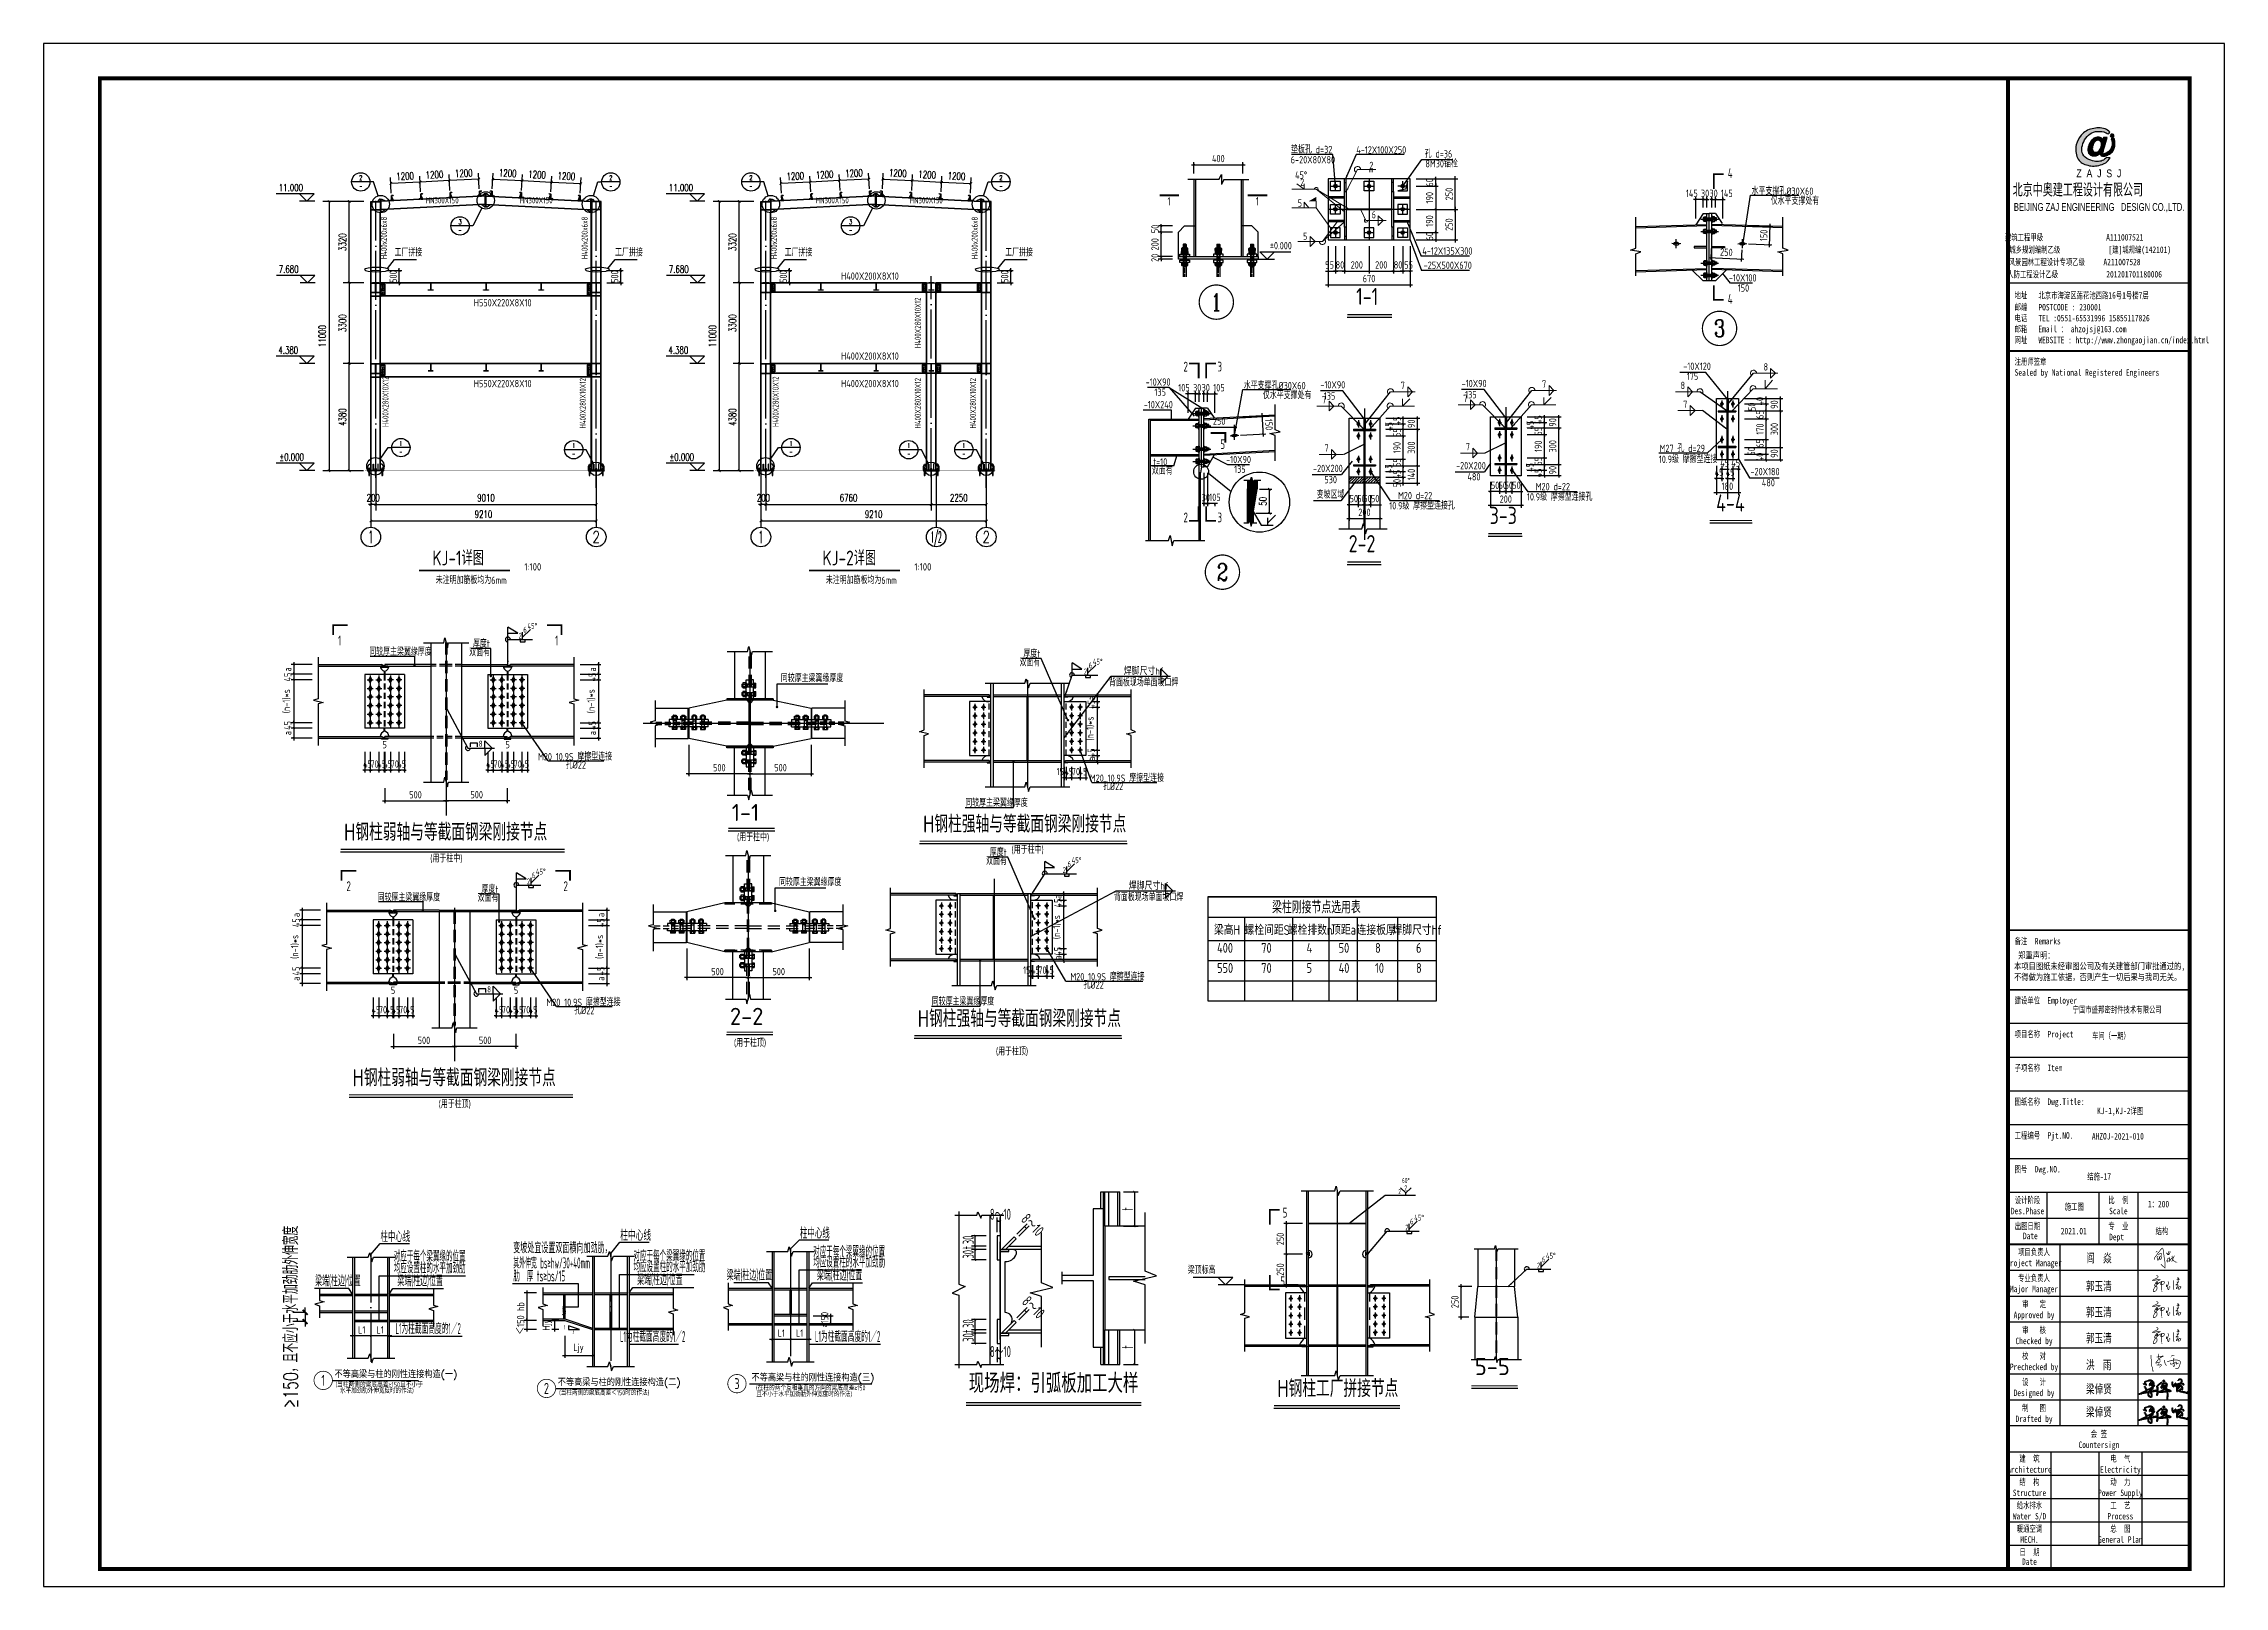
# Model space of a CAD drawing. Extents: x -89996 to 1006241, y -2176 to 440573.
# Drawn here: x 897449 to 986549, y 18824 to 81824 of the extents above; entities that cross this region are included whole.
import ezdxf
from ezdxf.enums import TextEntityAlignment as Align

# ---------------------------------------------------------------- set-up
doc = ezdxf.new("R2010")
doc.units = 0
doc.header["$LTSCALE"] = 1000
doc.header["$MEASUREMENT"] = 0
for name, pattern in [('2', [1500.01, 1500, -0.01]), ('DASHED', [0.75, 0.5, -0.25]), ('DOTE', [2.42, 2, -0.2, 0.02, -0.2])]:
    doc.linetypes.add(name, pattern=pattern)
for name, color, linetype in [('2001', 4, 'Continuous'), ('2002', 2, 'Continuous'), ('8', 3, 'Continuous'), ('AXIS', 3, 'Continuous'), ('AXIS_DIM', 3, 'Continuous'), ('AXIS_TEXT', 7, 'Continuous'), ('BEAM_SE_NUM_HOR', 7, 'Continuous'), ('BOLT', 251, 'Continuous'), ('DIM', 146, 'Continuous'), ('DIM_ELEV', 3, 'Continuous'), ('DIM_IDEN', 3, 'Continuous'), ('DIM_SYMB', 3, 'Continuous'), ('DOTE', 1, 'DOTE'), ('GL', 150, 'Continuous'), ('GZ', 50, 'Continuous'), ('LK 轮廓', 3, 'Continuous'), ('LT', 27, 'Continuous'), ('MC', 132, 'Continuous'), ('NUM', 7, 'Continuous'), ('PUB_DIM', 3, 'Continuous'), ('PUB_TEXT', 7, 'Continuous'), ('PUB_TITLE', 4, 'Continuous'), ('PZ', 202, 'Continuous'), ('S-钢-钢柱线.......STEEL-COLUMN', 60, 'Continuous'), ('STQM_PL_THIN', 2, 'Continuous'), ('STXT_HF', 7, 'Continuous'), ('STXT_HF_TEXT', 7, 'Continuous'), ('TEXT', 7, 'Continuous'), ('THICK', 6, 'Continuous'), ('THIN', 7, 'Continuous'), ('WELD', 7, 'Continuous'), ('中 实 线', 4, 'Continuous'), ('图框文字', 120, 'Continuous'), ('图签', 3, 'Continuous'), ('型钢', 6, 'Continuous'), ('填充', 251, 'Continuous'), ('字符串标注', 253, 'Continuous'), ('实线', 3, 'Continuous'), ('引出线', 3, 'Continuous'), ('引线', 3, 'Continuous'), ('文字', 7, 'Continuous'), ('杆件(青色)', 4, 'Continuous'), ('板件', 11, 'Continuous'), ('柱构件', 4, 'Continuous'), ('梁_主零件_实线', 4, 'Continuous'), ('梁构件', 4, 'Continuous'), ('粗线', 5, 'Continuous'), ('钢柱', 2, 'Continuous'), ('钢梁', 4, 'Continuous'), ('锚栓', 7, 'Continuous')]:
    doc.layers.add(name, color=color, linetype=linetype)
for name, color, linetype, lineweight in [('Pkpm_焊缝标注', 9, 'Continuous', 18), ('Pkpm_钢板标注', 9, 'Continuous', 18), ('尺寸标注', 9, 'Continuous', 18), ('柱_主零件_实线', 51, 'Continuous', 18), ('焊缝标注', 9, 'Continuous', 18), ('螺栓', 15, 'Continuous', 18)]:
    doc.layers.add(name, color=color, linetype=linetype, lineweight=lineweight)
doc.styles.add('_gyy_title_Arial', font='arial.ttf', dxfattribs={"width": 0.7})
doc.styles.add('_gyy_title_ST', font='', dxfattribs={"width": 0.8})
doc.styles.add('_TCH_AXIS', font='COMPLEX', dxfattribs={"bigfont": 'GBCBIG'})
doc.styles.add('_TCH_DIM', font='SIMPLEX', dxfattribs={"bigfont": 'GBCBIG'})
doc.styles.add('_TCH_DIM_T3', font='SIMPLEX', dxfattribs={"width": 0.705882, "bigfont": 'GBCBIG'})
doc.styles.add('_TCH_LABEL', font='COMPLEX', dxfattribs={"bigfont": 'GBCBIG'})
doc.styles.add('C', font='tssdeng.shx', dxfattribs={"height": 3, "bigfont": 'tssdchn.shx'})
doc.styles.add('COMPLEX', font='COMPLEX')
doc.styles.add('HZ', font='txt.shx', dxfattribs={"width": 0.8, "bigfont": '000hztxt.shx'})
doc.styles.get("Standard").update_dxf_attribs({"font": 'gbenor.shx', "bigfont": 'gbcbig.shx'})
doc.styles.add('TSSD_Dimension', font='Tssdeng.shx', dxfattribs={"width": 0.8, "bigfont": 'hztxt.shx'})
doc.styles.add('TSSD_Label', font='tssdeng.shx', dxfattribs={"width": 0.7, "bigfont": 'hztxt.shx'})
doc.styles.add('TSSD_Norm', font='tssdeng.shx', dxfattribs={"bigfont": 'hztxt.shx'})
doc.styles.add('TSSD_Num', font='Tssdeng.shx', dxfattribs={"width": 0.7, "bigfont": 'hztxt.shx'})
doc.styles.add('TSSD_Rein', font='Tssdeng.shx', dxfattribs={"width": 0.7, "bigfont": 'hztxt.shx'})
doc.styles.get('_gyy_title_ST').set_extended_font_data('SimSun')
doc.dimstyles.new('_TCH_ARCH&&100', dxfattribs={"dimtxt": 297.5, "dimasz": 100, "dimexe": 250, "dimexo": 300, "dimgap": 126.25, "dimtad": 1, "dimdec": 0, "dimzin": 0, "dimdsep": 46, "dimtxsty": '_TCH_DIM_T3', "dimblk": 'ARCHTICK', "dimcen": 0.09, "dimclrt": 7, "dimazin": 2, "dimtfac": 1, "dimtdec": 0, "dimtix": 1, "dimtmove": 2, "dimatfit": 3, "dimfxl": 0, "dimtolj": 1, "dimtzin": 0, "dimarcsym": 0})
doc.dimstyles.new('TCH-200-5', dxfattribs={"dimtxt": 595, "dimasz": 200, "dimexe": 500, "dimexo": 600, "dimgap": 252.5, "dimtad": 1, "dimdec": 0, "dimlfac": 0.2, "dimzin": 0, "dimdsep": 46, "dimtxsty": '_TCH_DIM_T3', "dimblk": 'ARCHTICK', "dimcen": 0.09, "dimclrd": 124, "dimclre": 124, "dimclrt": 7, "dimazin": 2, "dimtfac": 1, "dimtdec": 0, "dimtix": 1, "dimtmove": 2, "dimatfit": 3, "dimfxl": 0, "dimtolj": 1, "dimtzin": 0, "dimarcsym": 0})
doc.dimstyles.new('TCH_100_1', dxfattribs={"dimtxt": 297.5, "dimasz": 100, "dimexe": 250, "dimexo": 300, "dimgap": 126.25, "dimtad": 1, "dimdec": 0, "dimzin": 0, "dimdsep": 46, "dimtxsty": '_TCH_DIM_T3', "dimblk": 'ARCHTICK', "dimcen": 0.09, "dimclrd": 126, "dimclre": 126, "dimclrt": 7, "dimazin": 2, "dimtfac": 1, "dimtdec": 0, "dimtix": 1, "dimtmove": 2, "dimatfit": 3, "dimfxl": 0, "dimtolj": 1, "dimtzin": 0, "dimarcsym": 0})
doc.dimstyles.new('TCH_100_5', dxfattribs={"dimtxt": 297.5, "dimasz": 100, "dimexe": 100, "dimexo": 100, "dimgap": 126.25, "dimtad": 1, "dimdec": 0, "dimlfac": 0.2, "dimzin": 0, "dimdsep": 46, "dimtxsty": '_TCH_DIM_T3', "dimblk": 'ARCHTICK', "dimcen": 0.09, "dimclrd": 126, "dimclre": 126, "dimclrt": 7, "dimazin": 2, "dimtfac": 1, "dimtdec": 0, "dimtix": 1, "dimtmove": 2, "dimatfit": 3, "dimfxl": 0, "dimtolj": 1, "dimtzin": 0, "dimarcsym": 0})
doc.dimstyles.new('TSSD_100_100', dxfattribs={"dimtxt": 300, "dimasz": 100, "dimexe": 100, "dimexo": 250, "dimgap": 100, "dimtad": 1, "dimdec": 0, "dimzin": 0, "dimdsep": 46, "dimtxsty": 'TSSD_Dimension', "dimblk": 'ARCHTICK', "dimcen": 0, "dimdle": 100, "dimclrt": 7, "dimadec": 0, "dimazin": 0, "dimtfac": 1, "dimtdec": 0, "dimtix": 1, "dimtmove": 2, "dimatfit": 3, "dimfxl": 0, "dimtolj": 1, "dimtzin": 0, "dimarcsym": 0})
doc.dimstyles.new('TSSD_20_100', dxfattribs={"dimtxt": 300, "dimasz": 75, "dimexe": 100, "dimexo": 250, "dimgap": 100, "dimtad": 1, "dimdec": 0, "dimlfac": 0.2, "dimzin": 0, "dimdsep": 46, "dimtxsty": 'TSSD_Dimension', "dimblk": 'ARCHTICK', "dimcen": 0, "dimdle": 100, "dimclrt": 7, "dimadec": 0, "dimazin": 0, "dimtfac": 1, "dimtdec": 0, "dimtix": 1, "dimtmove": 2, "dimatfit": 3, "dimfxl": 0, "dimtolj": 1, "dimtzin": 0, "dimarcsym": 0})
doc.dimstyles.new('TSSD_LEADER_STYLE_200.0', dxfattribs={"dimtxt": 0.18, "dimasz": 200, "dimexe": 0.18, "dimexo": 0.0625, "dimgap": 0.09, "dimtad": 0, "dimtih": 1, "dimtoh": 1, "dimdec": 4, "dimzin": 0, "dimdsep": 46, "dimtxsty": 'Standard', "dimcen": 0.09, "dimadec": 0, "dimazin": 0, "dimtfac": 1, "dimtdec": 4, "dimtofl": 0, "dimtmove": 0, "dimatfit": 3, "dimfxl": 0, "dimtolj": 1, "dimtzin": 0, "dimarcsym": 0})
pattern_1 = [(90, (613515.36, -791812.67), (31.8515994, 1e-11), []), (90, (613531.286, -791812.67), (31.8515994, 1e-11), [15.9257997, -7.9628998])]
pattern_2 = [(90, (613515.36, -791812.67), (31.8515994, 1e-11), []), (90, (613531.286, -791812.67), (31.8515994, 1e-11), [15.9257997, -7.9628998])]
pattern_3 = [(90, (613515.36, -792312.67), (31.8515994, 1e-11), []), (90, (613531.286, -792312.67), (31.8515994, 1e-11), [15.9257997, -7.9628998])]
pattern_4 = [(90, (613515.36, -792312.67), (31.8515994, 1e-11), []), (90, (613531.286, -792312.67), (31.8515994, 1e-11), [15.9257997, -7.9628998])]
pattern_5 = [(270, (613515.36, 923298.193), (31.8515994, -1e-11), []), (270, (613531.286, 923298.193), (31.8515994, -1e-11), [15.9257997, -7.9628998])]
pattern_6 = [(270, (613515.36, 923298.193), (31.8515994, -1e-11), []), (270, (613531.286, 923298.193), (31.8515994, -1e-11), [15.9257997, -7.9628998])]
pattern_7 = [(270, (613515.36, 923798.193), (31.8515994, -1e-11), []), (270, (613531.286, 923798.193), (31.8515994, -1e-11), [15.9257997, -7.9628998])]
pattern_8 = [(270, (613515.36, 923798.193), (31.8515994, -1e-11), []), (270, (613531.286, 923798.193), (31.8515994, -1e-11), [15.9257997, -7.9628998])]
pattern_9 = [(90, (634263.788, -783874.697), (31.8515994, 1e-11), []), (90, (634279.714, -783874.697), (31.8515994, 1e-11), [15.9257997, -7.9628998])]
pattern_10 = [(90, (634263.788, -783874.697), (31.8515994, 1e-11), []), (90, (634279.714, -783874.697), (31.8515994, 1e-11), [15.9257997, -7.9628998])]
pattern_11 = [(90, (634263.788, -784374.697), (31.8515994, 1e-11), []), (90, (634279.714, -784374.697), (31.8515994, 1e-11), [15.9257997, -7.9628998])]
pattern_12 = [(90, (634263.788, -784374.697), (31.8515994, 1e-11), []), (90, (634279.714, -784374.697), (31.8515994, 1e-11), [15.9257997, -7.9628998])]
pattern_13 = [(270, (634263.788, 930894.478), (31.8515994, -1e-11), []), (270, (634279.714, 930894.478), (31.8515994, -1e-11), [15.9257997, -7.9628998])]
pattern_14 = [(270, (634263.788, 930894.478), (31.8515994, -1e-11), []), (270, (634279.714, 930894.478), (31.8515994, -1e-11), [15.9257997, -7.9628998])]
pattern_15 = [(270, (634263.788, 931394.478), (31.8515994, -1e-11), []), (270, (634279.714, 931394.478), (31.8515994, -1e-11), [15.9257997, -7.9628998])]
pattern_16 = [(270, (634263.788, 931394.478), (31.8515994, -1e-11), []), (270, (634279.714, 931394.478), (31.8515994, -1e-11), [15.9257997, -7.9628998])]

msp = doc.modelspace()

# ---------------------------------------------------------------- texts
at = {"linetype": 'ByBlock', "width": 0.608956}
msp.add_text('ts', height=281.25, dxfattribs=at).set_placement((918633.91, 29996.01), (918801.75, 29996.01), align=Align.FIT)
at = {"layer": '2001', "color": 253}
for s, width, p, p2 in [('1', 1.040828, (918703.09, 29314.55), (918757.73, 29314.55)), ('3', 0.737526, (919059.18, 29138.39), (919124.61, 29138.39))]:
    msp.add_text(s, height=180, dxfattribs=dict(at, width=width)).set_placement(p, p2, align=Align.FIT)
at = {"layer": '2001', "color": 7}
for s, height, style, width, p, p2 in [('不等高梁与柱的刚性连接构造(二)', 284.4844, 'HZ', 1.210616, (918455.43, 27007.49), (923475.74, 27007.49)), ('(当柱两侧的梁底高差＜150时的作法)', 203.2031, 'TSSD_Norm', 1.068977, (918513.08, 26629.64), (922197.45, 26629.64))]:
    msp.add_text(s, height=height, dxfattribs=dict(at, style=style, width=width)).set_placement(p, p2, align=Align.FIT)
at = {"layer": '2002', "color": 7}
for s, height, style, width, p, p2 in [('不等高梁与柱的刚性连接构造(一)', 284.4844, 'HZ', 1.210616, (909334.07, 27335.68), (914354.38, 27335.68)), ('(当柱两侧的梁底高差≥150且不小于', 203.2031, 'TSSD_Norm', 1.059549, (909373.37, 26956.58), (912945.25, 26956.58)), ('水平加劲肋外伸宽度时的作法)', 203.2031, 'TSSD_Norm', 1.116092, (909560.87, 26711.17), (912570.25, 26711.17)), ('不等高梁与柱的刚性连接构造(三)', 284.4844, 'HZ', 1.210616, (926373.06, 27197.47, -3274.5), (931393.37, 27197.47, -3274.5)), ('(在柱的两个互相垂直的方向的梁底高差≥150', 203.2031, 'TSSD_Norm', 1.075526, (926556.81, 26828.18, -3274.5), (931028.69, 26828.18, -3274.5)), ('且不小于水平加劲肋外伸宽度时的作法)', 203.2031, 'TSSD_Norm', 1.114048, (926569.24, 26567.17, -3274.5), (930478.62, 26567.17, -3274.5))]:
    msp.add_text(s, height=height, dxfattribs=dict(at, style=style, width=width)).set_placement(p, p2, align=Align.FIT)
at = {"layer": 'NUM', "style": 'TSSD_Norm', "width": 0.8}
for s, height, p in [('1-1', 700, (951077.4, 70938.86)), ('4-4', 700, (965784.12, 62504.19)), ('3-3', 700, (956528.79, 61997.07)), ('2-2', 700, (950768.73, 60844.41)), ('现场焊：引弧板加工大样', 787.5, (935247.52, 26487.67, -3274.5))]:
    msp.add_text(s, height=height, dxfattribs=at).set_placement(p, align=Align.BOTTOM_LEFT)
at = {"layer": 'Pkpm_钢板标注', "style": 'TSSD_Dimension', "width": 0.7}
for s, p in [('8', (967811.27, 68382.64, 5)), ('7', (952982.15, 67625.03, 5)), ('7', (958755.84, 67679.68, 5)), ('8', (964422.71, 67625.43, 5)), ('7', (949767.59, 67045.42, 5)), ('7', (955541.28, 67100.07, 5)), ('7', (964520.81, 66859.77, 5)), ('7', (949865.69, 65068.03, 5)), ('7', (955639.38, 65122.68, 5))]:
    msp.add_text(s, height=300, dxfattribs=at).set_placement(p, align=Align.BOTTOM_CENTER)
at = {"layer": 'PUB_TEXT'}
for s, height, style, width, p in [('垫板孔 d=32', 300, 'TSSD_Dimension', 0.7, (948416.65, 77349.36)), ('4-12X100X250', 300, 'TSSD_Dimension', 0.7, (951082.34, 77336.19)), ('6-20X80X80', 300, 'TSSD_Dimension', 0.7, (948403.41, 76931.89)), ('2', 300, 'TSSD_Dimension', 0.7, (951613.32, 76700.26)), ('孔 d=36', 300, 'TSSD_Dimension', 0.7, (953874.64, 77171.12)), ('8M30锚栓', 300, 'TSSD_Dimension', 0.7, (953905.81, 76771.16)), ('4', 400, 'TSSD_Num', 0.7, (966259.01, 76333.37)), ('11.000', 297.5, '_TCH_DIM', 0.705882, (907058.08, 75792.57)), ('11.000', 297.5, '_TCH_DIM', 0.705882, (922996.36, 75792.57)), ('45°', 300, 'TSSD_Dimension', 0.7, (948580.5, 76306.08)), ('2', 300, 'TSSD_Dimension', 0.7, (948790.68, 76015.43)), ('5', 300, 'TSSD_Dimension', 0.7, (948688.11, 75166.95)), ('6', 300, 'TSSD_Dimension', 0.7, (951709.61, 74688.11)), ('5', 300, 'TSSD_Dimension', 0.7, (948904.06, 73809.85)), ('4-12X135X300', 300, 'TSSD_Dimension', 0.7, (953779.17, 73205.04)), ('7.680', 297.5, '_TCH_DIM', 0.705882, (907056.49, 72464.79)), ('7.680', 297.5, '_TCH_DIM', 0.705882, (922994.77, 72464.79)), ('-25X500X670', 300, 'TSSD_Dimension', 0.7, (953833.54, 72624.28)), ('4', 400, 'TSSD_Num', 0.7, (966259.01, 71194.91)), ('4.380', 297.5, '_TCH_DIM', 0.705882, (907040.08, 69159.79)), ('4.380', 297.5, '_TCH_DIM', 0.705882, (922978.36, 69159.79)), ('2', 400, 'TSSD_Num', 0.7, (944021.33, 68434.3)), ('3', 400, 'TSSD_Num', 0.7, (945409.47, 68434.3)), ('%%P0.000', 297.5, '_TCH_DIM', 0.705882, (907079.08, 64792.57)), ('%%P0.000', 297.5, '_TCH_DIM', 0.705882, (923017.36, 64792.57)), ('5', 400, 'TSSD_Num', 0.7, (945525.8, 65268.03)), ('2', 400, 'TSSD_Num', 0.7, (944021.33, 62274.26)), ('3', 400, 'TSSD_Num', 0.7, (945409.47, 62274.26)), ('KJ-1详图', 600, 'C', 0.8, (913330.86, 60518.86, -3.98)), ('KJ-2详图', 600, 'C', 0.8, (929269.14, 60518.86, -3.98)), ('1', 400, 'TSSD_Num', 0.7, (909477.29, 57246.48)), ('1', 400, 'TSSD_Num', 0.7, (918343.78, 57246.48)), ('2', 400, 'TSSD_Num', 0.7, (909821.48, 47216.49)), ('2', 400, 'TSSD_Num', 0.7, (918687.98, 47216.49)), ('5', 400, 'TSSD_Num', 0.7, (948069.54, 33885.65)), ('5', 400, 'TSSD_Num', 0.7, (947978.82, 31085.45))]:
    msp.add_text(s, height=height, dxfattribs=dict(at, style=style, width=width)).set_placement(p)
at = {"layer": 'PUB_TEXT', "style": '_TCH_LABEL'}
for s, height, p, p2 in [('2', 195.75, (910343.1, 76246.42), (910473.6, 76246.42)), ('2', 195.75, (920558, 76246.42), (920688.5, 76246.42)), ('2', 195.75, (926281.37, 76246.42), (926411.87, 76246.42)), ('2', 195.75, (936496.27, 76246.42), (936626.78, 76246.42)), ('3', 195.75, (914398.28, 74448.83), (914528.79, 74448.83)), ('3', 195.75, (930356.56, 74448.83), (930487.06, 74448.83)), ('3', 698.92, (965690.02, 69845.78), (966155.97, 69845.78)), ('1', 200.77, (912002.94, 65394.36), (912088.98, 65394.36)), ('1', 200.77, (919066.63, 65310.75), (919152.68, 65310.75)), ('1', 200.77, (927941.21, 65394.36), (928027.26, 65394.36)), ('1', 200.77, (932754.9, 65310.75), (932840.95, 65310.75)), ('1', 200.77, (935004.9, 65310.75), (935090.95, 65310.75)), ('2', 698.92, (945380.06, 59891.27), (945846.01, 59891.27))]:
    msp.add_text(s, height=height, dxfattribs=at).set_placement(p, p2, align=Align.FIT)
for s, height, width, p, p2 in [('-', 195.75, 0.777778, (910343.1, 75911.85), (910473.6, 75911.85)), ('-', 195.75, 0.777778, (920558, 75911.85), (920688.5, 75911.85)), ('-', 195.75, 0.777778, (926281.37, 75911.85), (926411.87, 75911.85)), ('-', 195.75, 0.777778, (936496.27, 75911.85), (936626.78, 75911.85)), ('-', 195.75, 0.777778, (914398.28, 74114.26), (914528.79, 74114.26)), ('-', 195.75, 0.777778, (930356.56, 74114.26), (930487.06, 74114.26)), ('1', 698.92, 1.555556, (945130.37, 70918.77), (945596.32, 70918.77)), ('-', 195.75, 0.777778, (911980.71, 65060.49), (912111.21, 65060.49)), ('-', 195.75, 0.777778, (919044.4, 64976.88), (919174.9, 64976.88)), ('-', 195.75, 0.777778, (927918.98, 65060.49), (928049.49, 65060.49)), ('-', 195.75, 0.777778, (932732.67, 64976.88), (932863.18, 64976.88)), ('-', 195.75, 0.777778, (934982.67, 64976.88), (935113.18, 64976.88))]:
    msp.add_text(s, height=height, dxfattribs=dict(at, width=width)).set_placement(p, p2, align=Align.FIT)
at = {"layer": 'PUB_TEXT', "style": 'TSSD_Dimension', "width": 0.7}
msp.add_text('%%P0.000', height=297.5, rotation=360, dxfattribs=at).set_placement((947553.71, 73425.86))
at = {"layer": 'PUB_TEXT'}
for p in [(917092.48, 60307.16, -3.98), (933030.76, 60307.16, -3.98)]:
    msp.add_text('1:100', height=300, dxfattribs=at).set_placement(p)
at = {"layer": 'PUB_TITLE', "color": 6, "style": '_gyy_title_ST', "width": 0.7}
msp.add_text('KJ-1,KJ-2详图', height=265.1512, dxfattribs=at).set_placement((982290.08, 38228.91), align=Align.MIDDLE)
for s, p in [('结施-17', (981433.09, 35430.68)), ('1：200', (983859.36, 34303.13))]:
    msp.add_text(s, height=265.151, dxfattribs=at).set_placement(p, align=Align.CENTER)
at = {"layer": 'STXT_HF_TEXT', "style": 'TSSD_Label', "width": 0.7}
for p in [(915229.31, 53107.04), (915573.51, 43077.06)]:
    msp.add_text('8', height=250, dxfattribs=at).set_placement(p)
at = {"layer": 'TEXT'}
for s, height, style, width, p in [('HN300X150', 250, 'TSSD_Dimension', 0.7, (913067.1, 75224.73)), ('HN300X150', 250, 'TSSD_Dimension', 0.7, (916906.1, 75224.73)), ('HN300X150', 250, 'TSSD_Dimension', 0.7, (929005.38, 75224.73)), ('HN300X150', 250, 'TSSD_Dimension', 0.7, (932844.37, 75224.73)), ('H钢柱工厂拼接节点', 700, 'TSSD_Norm', 0.8, (947855.09, 26343.42))]:
    msp.add_text(s, height=height, dxfattribs=dict(at, style=style, width=width)).set_placement(p, align=Align.BOTTOM_LEFT)
at = {"layer": 'TEXT', "style": 'TSSD_Dimension', "width": 0.7}
for s, height, rotation, p in [('H400x200x6x8', 250, 90, (911551.87, 73021.05)), ('H400x200x6x8', 250, 90, (919751.87, 73021.05)), ('H400x200x6x8', 250, 90, (927490.14, 73021.05)), ('H400x200x6x8', 250, 90, (935690.14, 73021.05)), ('工厂拼接', 300, 359.9999993, (911787.51, 73051.49, 2.24)), ('工厂拼接', 300, 359.9999993, (920796.51, 73051.49, 2.24)), ('工厂拼接', 300, 359.9999993, (927725.78, 73051.49, 2.24)), ('工厂拼接', 300, 359.9999993, (936734.78, 73051.49, 2.24)), ('H400X280X10X12', 250, 89.9999993, (933367.38, 69390.3)), ('H400X280X10X12', 250, 89.9999993, (911617.84, 66168.6)), ('H400X280X10X12', 250, 89.9999993, (919679.11, 66107.78)), ('H400X280X10X12', 250, 89.9999993, (927556.12, 66168.6)), ('H400X280X10X12', 250, 89.9999993, (933367.38, 66107.78)), ('H400X280X10X12', 250, 89.9999993, (935617.38, 66107.78))]:
    msp.add_text(s, height=height, rotation=rotation, dxfattribs=at).set_placement(p, align=Align.BOTTOM_LEFT)
at = {"layer": 'TEXT', "style": 'TSSD_Norm', "width": 0.7}
for s, p in [('-10X100', (966306.83, 72108.59)), ('150', (966668.08, 71696.27)), ('-10X120', (964441.96, 68498.18)), ('-10X90', (942475.2, 67853.39)), ('135', (942836.46, 67441.08)), ('-10X90', (949612.85, 67740.57)), ('-10X90', (955386.54, 67795.22)), ('175', (964583.76, 68090.58)), ('-10X240', (942397.47, 66931.84)), ('135', (949754.64, 67285.57)), ('135', (955528.33, 67340.22)), ('M27 孔 d=29', (963475.45, 65145.1)), ('双面有', (942730.97, 64229.33)), ('t=10', (942782.07, 64593.43)), ('-10X90', (945762.26, 64690.37)), ('135', (946090.96, 64295.19)), ('-20X200', (949312.39, 64326.51)), ('530', (949777.43, 63871.51)), ('-20X200', (955157.64, 64439.42)), ('480', (955622.68, 63984.42)), ('10.9级 摩擦型连接', (963442.86, 64700.86)), ('-20X180', (967187.16, 64198.15)), ('变坡区域', (949462.82, 63251.4)), ('M20 d=22 ', (952786.88, 63219.64)), ('10.9级 摩擦型连接孔', (958053.48, 63165.31)), ('M20 d=22 ', (958412.27, 63582.88)), ('480', (967652.2, 63743.15)), ('10.9级 摩擦型连接孔', (952428.09, 62802.07)), ('未注明加筋板均为6mm', (913470.13, 59760.68, -3.98)), ('未注明加筋板均为6mm', (929408.41, 59760.68, -3.98))]:
    msp.add_text(s, height=300, dxfattribs=at).set_placement(p)
at = {"layer": 'TEXT', "ltscale": 1000}
for s, height, style, width, p in [('同较厚主梁翼缘厚度', 300, 'TSSD_Label', 0.7, (910753.82, 56834.61)), ('厚度t', 300, 'TSSD_Label', 0.7, (914991.19, 57166.58)), ('厚度t', 300, 'TSSD_Label', 0.7, (937477.58, 56753.97)), ('焊脚尺寸h\x8ef\x8f', 300, 'TSSD_Norm', 0.8, (941582.54, 56046.32)), ('同较厚主梁翼缘厚度', 300, 'TSSD_Label', 0.7, (927568.76, 55754.02)), ('背面板现场单面坡口焊', 300, 'TSSD_Label', 0.7, (940979.69, 55581.67)), ('同较厚主梁翼缘厚度', 300, 'TSSD_Label', 0.7, (935103.89, 50663.86)), ('厚度t', 300, 'TSSD_Label', 0.7, (936110, 48644.2)), ('厚度t', 300, 'TSSD_Label', 0.7, (915335.39, 47136.59)), ('同较厚主梁翼缘厚度', 300, 'TSSD_Label', 0.7, (927495.81, 47427.18)), ('焊脚尺寸h\x8ef\x8f', 300, 'TSSD_Norm', 0.8, (941781.64, 47277.17)), ('同较厚主梁翼缘厚度', 300, 'TSSD_Label', 0.7, (911098.02, 46804.62)), ('背面板现场单面坡口焊', 300, 'TSSD_Label', 0.7, (941178.79, 46812.51)), ('同较厚主梁翼缘厚度', 300, 'TSSD_Label', 0.7, (933736.31, 42554.1)), ('8～10', 450, 'TSSD_Dimension', 0.597458, (936111.49, 33793.68)), ('8～10', 450, 'TSSD_Dimension', 0.597458, (936111.49, 28187.43))]:
    msp.add_text(s, height=height, dxfattribs=dict(at, style=style, width=width)).set_placement(p)
at = {"layer": 'TEXT', "ltscale": 1000, "style": 'TSSD_Dimension', "width": 0.7}
for s, p in [('双面有', (915262.76, 56814.03)), ('双面有', (937749.15, 56401.42)), ('M20 10.9S 摩擦型连接', (919163.09, 52553.78)), ('孔%%C22', (919196.16, 52219.13)), ('M20 10.9S 摩擦型连接', (941710.47, 51677.82)), ('孔%%C22', (941146.73, 51343.17)), ('(用于柱中)', (926436.6, 49258.92)), ('(用于柱中)', (937653.63, 48747.74)), ('(用于柱中)', (913903.1, 48392.16)), ('双面有', (936381.57, 48291.65)), ('双面有', (915606.95, 46784.04)), ('M20 10.9S 摩擦型连接', (940913.53, 43568.05)), ('M20 10.9S 摩擦型连接', (919507.29, 42523.79)), ('孔%%C22', (940349.79, 43233.41)), ('孔%%C22', (919540.36, 42189.14)), ('(用于柱顶)', (926312.79, 40860.71)), ('(用于柱顶)', (937015.57, 40513.08)), ('(用于柱顶)', (914247.3, 38362.17))]:
    msp.add_text(s, height=300, dxfattribs=at).set_placement(p, align=Align.CENTER)
at = {"layer": 'TEXT', "ltscale": 1000, "style": 'TSSD_Norm', "width": 0.8}
for s, p in [('H钢柱弱轴与等截面钢梁刚接节点', (909725.61, 49065.45)), ('H钢柱强轴与等截面钢梁刚接节点', (933381.41, 49395.39)), ('H钢柱强轴与等截面钢梁刚接节点', (933163.63, 41451.32)), ('H钢柱弱轴与等截面钢梁刚接节点', (910069.81, 39035.46))]:
    msp.add_text(s, height=700, dxfattribs=at).set_placement(p, align=Align.BOTTOM_LEFT)
at = {"layer": 'TEXT', "style": 'TSSD_Norm'}
for s, p in [('1-1', (925563.5, 49867.7)), ('2-2', (925490.55, 41540.86)), ('5-5', (955925.62, 27243.1))]:
    msp.add_text(s, height=700, dxfattribs=at).set_placement(p, align=Align.BOTTOM_LEFT)
at = {"layer": 'TEXT', "style": 'TSSD_Rein', "width": 0.7}
for p in [(937350.87, 33773.11), (937386.62, 30405.57)]:
    msp.add_text('8～10', height=450, rotation=315, dxfattribs=at).set_placement(p)
at = {"layer": 'TEXT', "ltscale": 1000, "style": 'TSSD_Dimension', "width": 0.589439}
for s, p in [('t', (941961.42, 34173.93)), ('30', (935452.39, 32794.68)), ('30', (935452.39, 32209.38)), ('t', (935452.39, 32587.68)), ('30', (935452.39, 29375.43)), ('30', (935452.39, 28811.43)), ('t', (935452.39, 29168.43)), ('t', (941961.42, 28533.93))]:
    msp.add_text(s, height=450, rotation=90, dxfattribs=at).set_placement(p)
at = {"layer": 'TEXT', "ltscale": 1000, "style": 'TSSD_Dimension'}
for s, width, p, p2 in [('柱中心线', 0.691726, (911212.82, 32879.1), (912428.51, 32879.1)), ('柱中心线', 0.718005, (921009.18, 32936.38), (922271.06, 32936.38)), ('柱中心线', 0.693726, (928352.12, 33023.64, -3274.5), (929571.33, 33023.64, -3274.5)), ('均应设置柱的水平加劲肋', 0.598754, (911754.32, 31601.75), (914690.57, 31601.75)), ('对应于每个梁翼缘的位置', 0.597459, (911754.32, 32085.06), (914690.57, 32085.06)), ('其外伸宽 bs≥hw/30+40mm', 0.446632, (916638.18, 31805.47), (919776.63, 31805.47)), ('变坡处宜设置双面横向加劲肋，', 0.664405, (916638.18, 32427.43), (920654.43, 32427.43)), ('均应设置柱的水平加劲肋', 0.598754, (921550.68, 31648.56), (924486.93, 31648.56)), ('对应于每个梁翼缘的位置', 0.597459, (921550.68, 32106.37), (924486.93, 32106.37)), ('均应设置柱的水平加劲肋', 0.598753, (928893.62, 31838.55, -3274.5), (931829.86, 31838.55, -3274.5)), ('对应于每个梁翼缘的位置', 0.597458, (928893.62, 32278.57, -3274.5), (931829.86, 32278.57, -3274.5)), ('梁端(柱边)位置', 0.589439, (908544.32, 31076.75), (910400.57, 31076.75)), ('梁端(柱边)位置', 0.589439, (911904.32, 31076.75), (913760.57, 31076.75)), ('肋  厚 ts≥bs/15', 0.483661, (916638.18, 31273.56), (918764.43, 31273.56)), ('梁端(柱边)位置', 0.589439, (921700.68, 31123.56), (923556.93, 31123.56)), ('梁端(柱边)位置', 0.589439, (925357.21, 31313.55, -3274.5), (927213.46, 31313.55, -3274.5)), ('梁端(柱边)位置', 0.589439, (929043.62, 31313.55, -3274.5), (930899.87, 31313.55, -3274.5)), ('L1为柱截面高度的1／2', 0.56845, (911829.32, 29126.75), (914495.57, 29126.75)), ('L1为柱截面高度的1／2', 0.56845, (921000.67, 28798.56), (923666.92, 28798.56)), ('L1为柱截面高度的1／2', 0.56845, (928968.62, 28801.11, -3274.5), (931634.86, 28801.11, -3274.5))]:
    msp.add_text(s, height=450, dxfattribs=dict(at, width=width)).set_placement(p, p2, align=Align.FIT)
at = {"layer": 'THIN', "width": 0.7}
for s, height, style, p in [('水平支撑孔%%c30X60', 300, 'TSSD_Norm', (967232.51, 75648.66)), ('1', 337.5, 'TSSD_Label', (943368.69, 75217.67)), ('1', 337.5, 'TSSD_Label', (946975.65, 75217.67)), ('仅水平支撑处有', 300, 'TSSD_Norm', (968012.47, 75249.01)), ('水平支撑孔%%c30X60', 300, 'TSSD_Norm', (946484.08, 67710.69)), ('仅水平支撑处有', 300, 'TSSD_Norm', (947264.05, 67311.04))]:
    msp.add_text(s, height=height, dxfattribs=dict(at, style=style)).set_placement(p)
at = {"layer": 'THIN', "style": 'TSSD_Dimension', "width": 0.7}
for s, p in [('H400X200X8X10', (930035.02, 72180.31, 2.24)), ('H550X220X8X10', (915026.96, 71092.68, 2.24)), ('H400X200X8X10', (930035.02, 68913.75, 2.24)), ('H550X220X8X10', (915026.96, 67792.68)), ('H400X200X8X10', (930035.02, 67792.68))]:
    msp.add_text(s, height=300, rotation=359.9999993, dxfattribs=at).set_placement(p)
at = {"layer": 'THIN', "style": 'TSSD_Label', "width": 0.7}
msp.add_text('梁顶标高', height=300, dxfattribs=at).set_placement((945329.74, 31495.45), align=Align.BOTTOM_RIGHT)
at = {"layer": '文字', "ltscale": 1000}
for s, height, style, width, p in [('梁柱刚接节点选用表', 500, 'TSSD_Label', 0.7, (949452.89, 46582.6)), ('梁高H', 400, 'TSSD_Norm', 0.8, (945799.28, 45660.18)), ('螺栓间距S', 400, 'TSSD_Norm', 0.8, (947435.27, 45653.48)), ('螺栓排数n', 400, 'TSSD_Norm', 0.8, (949195.24, 45653.48)), ('顶距a', 400, 'TSSD_Norm', 0.8, (950560.19, 45653.48)), ('连接板厚t', 400, 'TSSD_Norm', 0.8, (951972.03, 45653.48)), ('焊脚尺寸h\x8ef\x8f', 400, 'TSSD_Norm', 0.8, (953571.56, 45653.48))]:
    msp.add_text(s, height=height, dxfattribs=dict(at, style=style, width=width)).set_placement(p, align=Align.MIDDLE)
at = {"layer": '文字', "ltscale": 1000, "style": 'TSSD_Norm', "width": 0.8}
for s, p in [('400', (945395.29, 44575.37)), ('70', (947199.68, 44575.37)), ('4', (949050.31, 44575.37)), ('50', (950360.86, 44575.37)), ('8', (951849.18, 44575.37)), ('6', (953523.09, 44575.37)), ('550', (945395.29, 43755.97)), ('70', (947199.68, 43755.97)), ('5', (949050.31, 43755.97)), ('40', (950360.86, 43755.97)), ('10', (951849.18, 43755.97)), ('8', (953523.09, 43755.97))]:
    msp.add_text(s, height=400, dxfattribs=at).set_placement(p, align=Align.BOTTOM_LEFT)

# ---------------------------------------------------------------- blocks, each defined once
blk = doc.blocks.new('_WELD004')
at = {"color": 0, "linetype": 'ByBlock'}
for p, q in [((0, 1), (1, 0)), ((0, 0), (0, 1))]:
    blk.add_line(p, q, dxfattribs=at)
blk = doc.blocks.new('_WELD0013')
at = {"color": 0, "linetype": 'ByBlock'}
for p, q in [((0.5, 1), (0, 1)), ((0, 0), (0.5, 0)), ((0.5, 0), (0.5, 1))]:
    blk.add_line(p, q, dxfattribs=at)
blk = doc.blocks.new('_ArchTick')
at = {"color": 0, "linetype": 'ByBlock', "const_width": 0.4}
blk.add_lwpolyline([(-0.5, -0.5), (0.5, 0.5)], dxfattribs=at)
blk = doc.blocks.new('*D924')
at = {"layer": 'Defpoints', "color": 0, "ltscale": 1000, "transparency": 16777216}
for p in [(915819, 53154), (916169, 53154), (916169, 52154)]:
    blk.add_point(p, dxfattribs=at)
at = {"layer": 'DIM', "color": 0, "lineweight": -2, "ltscale": 1000, "transparency": 16777216}
for p, q in [((915819, 52904), (915819, 52054)), ((916169, 52904), (916169, 52054)), ((915819, 52154), (915744, 52154)), ((915819, 52154), (916169, 52154)), ((916169, 52154), (916244, 52154))]:
    blk.add_line(p, q, dxfattribs=at)
at = {"layer": 'DIM', "color": 0, "lineweight": -2, "ltscale": 1000, "transparency": 16777216, "xscale": 75, "yscale": 75, "zscale": 75}
blk.add_blockref('_ArchTick', (915819, 52154), dxfattribs=at)
at = {"layer": 'DIM', "color": 0, "lineweight": -2, "ltscale": 1000, "transparency": 16777216, "xscale": 75, "yscale": 75, "zscale": 75, "rotation": 180}
blk.add_blockref('_ArchTick', (916169, 52154), dxfattribs=at)
at = {"layer": 'DIM', "color": 7, "ltscale": 1000, "transparency": 16777216, "insert": (915994, 52404), "char_height": 300, "attachment_point": 5, "style": 'TSSD_Dimension'}
blk.add_mtext('\\A1;70', dxfattribs=at)
blk = doc.blocks.new('_WELD001')
at = {"linetype": 'ByBlock'}
h = blk.add_hatch(color=0, dxfattribs=at)
h.paths.add_polyline_path([(0.8, 0.5), (0, 1), (0, 0.5)], flags=16)
edge = h.paths.add_edge_path()
edge.add_line((0.8, 0.5), (0, 1))
edge.add_line((0, 0.5), (0.8, 0.5))
edge.add_line((0, 0), (0, 1))
at = {"color": 0, "linetype": 'ByBlock'}
for p, q in [((0, 0), (0, 1)), ((0.8, 0.5), (0, 1)), ((0, 0.5), (0.8, 0.5))]:
    blk.add_line(p, q, dxfattribs=at)
blk = doc.blocks.new('*D925')
at = {"layer": 'Defpoints', "color": 0, "ltscale": 1000, "transparency": 16777216}
for p in [(916994, 53154), (917219, 53154), (917219, 52154)]:
    blk.add_point(p, dxfattribs=at)
at = {"layer": 'DIM', "color": 0, "lineweight": -2, "ltscale": 1000, "transparency": 16777216}
for p, q in [((916994, 52904), (916994, 52054)), ((917219, 52904), (917219, 52054)), ((916994, 52154), (916919, 52154)), ((916994, 52154), (917219, 52154)), ((917219, 52154), (917294, 52154))]:
    blk.add_line(p, q, dxfattribs=at)
at = {"layer": 'DIM', "color": 0, "lineweight": -2, "ltscale": 1000, "transparency": 16777216, "xscale": 75, "yscale": 75, "zscale": 75}
blk.add_blockref('_ArchTick', (916994, 52154), dxfattribs=at)
at = {"layer": 'DIM', "color": 0, "lineweight": -2, "ltscale": 1000, "transparency": 16777216, "xscale": 75, "yscale": 75, "zscale": 75, "rotation": 180}
blk.add_blockref('_ArchTick', (917219, 52154), dxfattribs=at)
at = {"layer": 'DIM', "color": 7, "ltscale": 1000, "transparency": 16777216, "insert": (917107, 52404), "char_height": 300, "attachment_point": 5, "style": 'TSSD_Dimension'}
blk.add_mtext('\\A1;45', dxfattribs=at)
blk = doc.blocks.new('*D926')
at = {"layer": 'Defpoints', "color": 0, "ltscale": 1000, "transparency": 16777216}
for p in [(916644, 53154), (916994, 53154), (916994, 52154)]:
    blk.add_point(p, dxfattribs=at)
at = {"layer": 'DIM', "color": 0, "lineweight": -2, "ltscale": 1000, "transparency": 16777216}
for p, q in [((916644, 52904), (916644, 52054)), ((916994, 52904), (916994, 52054)), ((916644, 52154), (916569, 52154)), ((916644, 52154), (916994, 52154)), ((916994, 52154), (917069, 52154))]:
    blk.add_line(p, q, dxfattribs=at)
at = {"layer": 'DIM', "color": 0, "lineweight": -2, "ltscale": 1000, "transparency": 16777216, "xscale": 75, "yscale": 75, "zscale": 75}
blk.add_blockref('_ArchTick', (916644, 52154), dxfattribs=at)
at = {"layer": 'DIM', "color": 0, "lineweight": -2, "ltscale": 1000, "transparency": 16777216, "xscale": 75, "yscale": 75, "zscale": 75, "rotation": 180}
blk.add_blockref('_ArchTick', (916994, 52154), dxfattribs=at)
at = {"layer": 'DIM', "color": 7, "ltscale": 1000, "transparency": 16777216, "insert": (916819, 52404), "char_height": 300, "attachment_point": 5, "style": 'TSSD_Dimension'}
blk.add_mtext('\\A1;70', dxfattribs=at)
blk = doc.blocks.new('*D927')
at = {"layer": 'Defpoints', "color": 0, "ltscale": 1000, "transparency": 16777216}
for p in [(916419, 53154), (916644, 53154), (916644, 52154)]:
    blk.add_point(p, dxfattribs=at)
at = {"layer": 'DIM', "color": 0, "lineweight": -2, "ltscale": 1000, "transparency": 16777216}
for p, q in [((916419, 52904), (916419, 52054)), ((916644, 52904), (916644, 52054)), ((916419, 52154), (916344, 52154)), ((916419, 52154), (916644, 52154)), ((916644, 52154), (916719, 52154))]:
    blk.add_line(p, q, dxfattribs=at)
at = {"layer": 'DIM', "color": 0, "lineweight": -2, "ltscale": 1000, "transparency": 16777216, "xscale": 75, "yscale": 75, "zscale": 75}
blk.add_blockref('_ArchTick', (916419, 52154), dxfattribs=at)
at = {"layer": 'DIM', "color": 0, "lineweight": -2, "ltscale": 1000, "transparency": 16777216, "xscale": 75, "yscale": 75, "zscale": 75, "rotation": 180}
blk.add_blockref('_ArchTick', (916644, 52154), dxfattribs=at)
at = {"layer": 'DIM', "color": 7, "ltscale": 1000, "transparency": 16777216, "insert": (916532, 52404), "char_height": 300, "attachment_point": 5, "style": 'TSSD_Dimension'}
blk.add_mtext('\\A1;45', dxfattribs=at)
blk = doc.blocks.new('*D928')
at = {"layer": 'Defpoints', "color": 0, "ltscale": 1000, "transparency": 16777216}
for p in [(916394, 53154), (916419, 53154), (916419, 52154)]:
    blk.add_point(p, dxfattribs=at)
at = {"layer": 'DIM', "color": 0, "lineweight": -2, "ltscale": 1000, "transparency": 16777216}
for p, q in [((916394, 52904), (916394, 52054)), ((916419, 52904), (916419, 52054)), ((916394, 52154), (916319, 52154)), ((916394, 52154), (916419, 52154)), ((916419, 52154), (916494, 52154))]:
    blk.add_line(p, q, dxfattribs=at)
at = {"layer": 'DIM', "color": 0, "lineweight": -2, "ltscale": 1000, "transparency": 16777216, "xscale": 75, "yscale": 75, "zscale": 75}
blk.add_blockref('_ArchTick', (916394, 52154), dxfattribs=at)
at = {"layer": 'DIM', "color": 0, "lineweight": -2, "ltscale": 1000, "transparency": 16777216, "xscale": 75, "yscale": 75, "zscale": 75, "rotation": 180}
blk.add_blockref('_ArchTick', (916419, 52154), dxfattribs=at)
at = {"layer": 'DIM', "color": 7, "ltscale": 1000, "transparency": 16777216, "insert": (916407, 53199), "char_height": 300, "attachment_point": 5, "style": 'TSSD_Dimension'}
blk.add_mtext('\\A1;5', dxfattribs=at)
blk = doc.blocks.new('*D929')
at = {"layer": 'Defpoints', "color": 0, "ltscale": 1000, "transparency": 16777216}
for p in [(916169, 53154), (916394, 53154), (916394, 52154)]:
    blk.add_point(p, dxfattribs=at)
at = {"layer": 'DIM', "color": 0, "lineweight": -2, "ltscale": 1000, "transparency": 16777216}
for p, q in [((916169, 52904), (916169, 52054)), ((916394, 52904), (916394, 52054)), ((916169, 52154), (916094, 52154)), ((916169, 52154), (916394, 52154)), ((916394, 52154), (916469, 52154))]:
    blk.add_line(p, q, dxfattribs=at)
at = {"layer": 'DIM', "color": 0, "lineweight": -2, "ltscale": 1000, "transparency": 16777216, "xscale": 75, "yscale": 75, "zscale": 75}
blk.add_blockref('_ArchTick', (916169, 52154), dxfattribs=at)
at = {"layer": 'DIM', "color": 0, "lineweight": -2, "ltscale": 1000, "transparency": 16777216, "xscale": 75, "yscale": 75, "zscale": 75, "rotation": 180}
blk.add_blockref('_ArchTick', (916394, 52154), dxfattribs=at)
at = {"layer": 'DIM', "color": 7, "ltscale": 1000, "transparency": 16777216, "insert": (916282, 52404), "char_height": 300, "attachment_point": 5, "style": 'TSSD_Dimension'}
blk.add_mtext('\\A1;45', dxfattribs=at)
blk = doc.blocks.new('*D930')
at = {"layer": 'Defpoints', "color": 0, "ltscale": 1000, "transparency": 16777216}
for p in [(915594, 53154), (915819, 53154), (915819, 52154)]:
    blk.add_point(p, dxfattribs=at)
at = {"layer": 'DIM', "color": 0, "lineweight": -2, "ltscale": 1000, "transparency": 16777216}
for p, q in [((915594, 52904), (915594, 52054)), ((915819, 52904), (915819, 52054)), ((915594, 52154), (915519, 52154)), ((915594, 52154), (915819, 52154)), ((915819, 52154), (915894, 52154))]:
    blk.add_line(p, q, dxfattribs=at)
at = {"layer": 'DIM', "color": 0, "lineweight": -2, "ltscale": 1000, "transparency": 16777216, "xscale": 75, "yscale": 75, "zscale": 75}
blk.add_blockref('_ArchTick', (915594, 52154), dxfattribs=at)
at = {"layer": 'DIM', "color": 0, "lineweight": -2, "ltscale": 1000, "transparency": 16777216, "xscale": 75, "yscale": 75, "zscale": 75, "rotation": 180}
blk.add_blockref('_ArchTick', (915819, 52154), dxfattribs=at)
at = {"layer": 'DIM', "color": 7, "ltscale": 1000, "transparency": 16777216, "insert": (915707, 52404), "char_height": 300, "attachment_point": 5, "style": 'TSSD_Dimension'}
blk.add_mtext('\\A1;45', dxfattribs=at)
blk = doc.blocks.new('*D931')
at = {"layer": 'Defpoints', "color": 0, "ltscale": 1000, "transparency": 16777216}
for p in [(911969, 53154), (912194, 53154), (911969, 52154)]:
    blk.add_point(p, dxfattribs=at)
at = {"layer": 'DIM', "color": 0, "lineweight": -2, "ltscale": 1000, "transparency": 16777216}
for p, q in [((911969, 52904), (911969, 52054)), ((912194, 52904), (912194, 52054)), ((911969, 52154), (911894, 52154)), ((912194, 52154), (911969, 52154)), ((912194, 52154), (912269, 52154))]:
    blk.add_line(p, q, dxfattribs=at)
at = {"layer": 'DIM', "color": 0, "lineweight": -2, "ltscale": 1000, "transparency": 16777216, "xscale": 75, "yscale": 75, "zscale": 75}
blk.add_blockref('_ArchTick', (911969, 52154), dxfattribs=at)
at = {"layer": 'DIM', "color": 0, "lineweight": -2, "ltscale": 1000, "transparency": 16777216, "xscale": 75, "yscale": 75, "zscale": 75, "rotation": 180}
blk.add_blockref('_ArchTick', (912194, 52154), dxfattribs=at)
at = {"layer": 'DIM', "color": 7, "ltscale": 1000, "transparency": 16777216, "insert": (912082, 52404), "char_height": 300, "attachment_point": 5, "style": 'TSSD_Dimension'}
blk.add_mtext('\\A1;45', dxfattribs=at)
blk = doc.blocks.new('*D932')
at = {"layer": 'Defpoints', "color": 0, "ltscale": 1000, "transparency": 16777216}
for p in [(911394, 53154), (911619, 53154), (911394, 52154)]:
    blk.add_point(p, dxfattribs=at)
at = {"layer": 'DIM', "color": 0, "lineweight": -2, "ltscale": 1000, "transparency": 16777216}
for p, q in [((911394, 52904), (911394, 52054)), ((911619, 52904), (911619, 52054)), ((911394, 52154), (911319, 52154)), ((911619, 52154), (911394, 52154)), ((911619, 52154), (911694, 52154))]:
    blk.add_line(p, q, dxfattribs=at)
at = {"layer": 'DIM', "color": 0, "lineweight": -2, "ltscale": 1000, "transparency": 16777216, "xscale": 75, "yscale": 75, "zscale": 75}
blk.add_blockref('_ArchTick', (911394, 52154), dxfattribs=at)
at = {"layer": 'DIM', "color": 0, "lineweight": -2, "ltscale": 1000, "transparency": 16777216, "xscale": 75, "yscale": 75, "zscale": 75, "rotation": 180}
blk.add_blockref('_ArchTick', (911619, 52154), dxfattribs=at)
at = {"layer": 'DIM', "color": 7, "ltscale": 1000, "transparency": 16777216, "insert": (911507, 52404), "char_height": 300, "attachment_point": 5, "style": 'TSSD_Dimension'}
blk.add_mtext('\\A1;45', dxfattribs=at)
blk = doc.blocks.new('*D933')
at = {"layer": 'Defpoints', "color": 0, "ltscale": 1000, "transparency": 16777216}
for p in [(911369, 53154), (911394, 53154), (911369, 52154)]:
    blk.add_point(p, dxfattribs=at)
at = {"layer": 'DIM', "color": 0, "lineweight": -2, "ltscale": 1000, "transparency": 16777216}
for p, q in [((911369, 52904), (911369, 52054)), ((911394, 52904), (911394, 52054)), ((911369, 52154), (911294, 52154)), ((911394, 52154), (911369, 52154)), ((911394, 52154), (911469, 52154))]:
    blk.add_line(p, q, dxfattribs=at)
at = {"layer": 'DIM', "color": 0, "lineweight": -2, "ltscale": 1000, "transparency": 16777216, "xscale": 75, "yscale": 75, "zscale": 75}
blk.add_blockref('_ArchTick', (911369, 52154), dxfattribs=at)
at = {"layer": 'DIM', "color": 0, "lineweight": -2, "ltscale": 1000, "transparency": 16777216, "xscale": 75, "yscale": 75, "zscale": 75, "rotation": 180}
blk.add_blockref('_ArchTick', (911394, 52154), dxfattribs=at)
at = {"layer": 'DIM', "color": 7, "ltscale": 1000, "transparency": 16777216, "insert": (911382, 53199), "char_height": 300, "attachment_point": 5, "style": 'TSSD_Dimension'}
blk.add_mtext('\\A1;5', dxfattribs=at)
blk = doc.blocks.new('*D934')
at = {"layer": 'Defpoints', "color": 0, "ltscale": 1000, "transparency": 16777216}
for p in [(911144, 53154), (911369, 53154), (911144, 52154)]:
    blk.add_point(p, dxfattribs=at)
at = {"layer": 'DIM', "color": 0, "lineweight": -2, "ltscale": 1000, "transparency": 16777216}
for p, q in [((911144, 52904), (911144, 52054)), ((911369, 52904), (911369, 52054)), ((911144, 52154), (911069, 52154)), ((911369, 52154), (911144, 52154)), ((911369, 52154), (911444, 52154))]:
    blk.add_line(p, q, dxfattribs=at)
at = {"layer": 'DIM', "color": 0, "lineweight": -2, "ltscale": 1000, "transparency": 16777216, "xscale": 75, "yscale": 75, "zscale": 75}
blk.add_blockref('_ArchTick', (911144, 52154), dxfattribs=at)
at = {"layer": 'DIM', "color": 0, "lineweight": -2, "ltscale": 1000, "transparency": 16777216, "xscale": 75, "yscale": 75, "zscale": 75, "rotation": 180}
blk.add_blockref('_ArchTick', (911369, 52154), dxfattribs=at)
at = {"layer": 'DIM', "color": 7, "ltscale": 1000, "transparency": 16777216, "insert": (911257, 52404), "char_height": 300, "attachment_point": 5, "style": 'TSSD_Dimension'}
blk.add_mtext('\\A1;45', dxfattribs=at)
blk = doc.blocks.new('*D935')
at = {"layer": 'Defpoints', "color": 0, "ltscale": 1000, "transparency": 16777216}
for p in [(910569, 53154), (910794, 53154), (910569, 52154)]:
    blk.add_point(p, dxfattribs=at)
at = {"layer": 'DIM', "color": 0, "lineweight": -2, "ltscale": 1000, "transparency": 16777216}
for p, q in [((910569, 52904), (910569, 52054)), ((910794, 52904), (910794, 52054)), ((910569, 52154), (910494, 52154)), ((910794, 52154), (910569, 52154)), ((910794, 52154), (910869, 52154))]:
    blk.add_line(p, q, dxfattribs=at)
at = {"layer": 'DIM', "color": 0, "lineweight": -2, "ltscale": 1000, "transparency": 16777216, "xscale": 75, "yscale": 75, "zscale": 75}
blk.add_blockref('_ArchTick', (910569, 52154), dxfattribs=at)
at = {"layer": 'DIM', "color": 0, "lineweight": -2, "ltscale": 1000, "transparency": 16777216, "xscale": 75, "yscale": 75, "zscale": 75, "rotation": 180}
blk.add_blockref('_ArchTick', (910794, 52154), dxfattribs=at)
at = {"layer": 'DIM', "color": 7, "ltscale": 1000, "transparency": 16777216, "insert": (910682, 52404), "char_height": 300, "attachment_point": 5, "style": 'TSSD_Dimension'}
blk.add_mtext('\\A1;45', dxfattribs=at)
blk = doc.blocks.new('*D936')
at = {"layer": 'Defpoints', "color": 0, "ltscale": 1000, "transparency": 16777216}
for p in [(911394, 51668), (913894, 51668), (913894, 50901)]:
    blk.add_point(p, dxfattribs=at)
at = {"layer": 'DIM', "color": 0, "lineweight": -2, "ltscale": 1000, "transparency": 16777216}
for p, q in [((911294, 50901), (913994, 50901)), ((911394, 51418), (911394, 50801)), ((913894, 51418), (913894, 50801))]:
    blk.add_line(p, q, dxfattribs=at)
at = {"layer": 'DIM', "color": 0, "lineweight": -2, "ltscale": 1000, "transparency": 16777216, "xscale": 75, "yscale": 75, "zscale": 75, "rotation": 180}
blk.add_blockref('_ArchTick', (911394, 50901), dxfattribs=at)
at = {"layer": 'DIM', "color": 0, "lineweight": -2, "ltscale": 1000, "transparency": 16777216, "xscale": 75, "yscale": 75, "zscale": 75}
blk.add_blockref('_ArchTick', (913894, 50901), dxfattribs=at)
at = {"layer": 'DIM', "color": 7, "ltscale": 1000, "transparency": 16777216, "insert": (912644, 51151), "char_height": 300, "attachment_point": 5, "style": 'TSSD_Dimension'}
blk.add_mtext('\\A1;500', dxfattribs=at)
blk = doc.blocks.new('*D937')
at = {"layer": 'Defpoints', "color": 0, "ltscale": 1000, "transparency": 16777216}
for p in [(908669, 56468), (907669, 56068), (908669, 56068)]:
    blk.add_point(p, dxfattribs=at)
at = {"layer": 'DIM', "color": 0, "lineweight": -2, "ltscale": 1000, "transparency": 16777216}
for p, q in [((908419, 56468), (907569, 56468)), ((907669, 56568), (907669, 55968)), ((908419, 56068), (907569, 56068))]:
    blk.add_line(p, q, dxfattribs=at)
at = {"layer": 'DIM', "color": 0, "lineweight": -2, "ltscale": 1000, "transparency": 16777216, "xscale": 75, "yscale": 75, "zscale": 75}
for p, rotation in [((907669, 56468), 90), ((907669, 56068), 270)]:
    blk.add_blockref('_ArchTick', p, dxfattribs=dict(at, rotation=rotation))
at = {"layer": 'DIM', "color": 7, "ltscale": 1000, "transparency": 16777216, "insert": (907419, 56268), "char_height": 300, "attachment_point": 5, "rotation": 90, "style": 'TSSD_Dimension'}
blk.add_mtext('\\A1;a', dxfattribs=at)
blk = doc.blocks.new('*D938')
at = {"layer": 'Defpoints', "color": 0, "ltscale": 1000, "transparency": 16777216}
for p in [(907669, 55843), (908669, 56068), (908669, 55843)]:
    blk.add_point(p, dxfattribs=at)
at = {"layer": 'DIM', "color": 0, "lineweight": -2, "ltscale": 1000, "transparency": 16777216}
for p, q in [((907669, 56068), (907669, 56143)), ((908419, 56068), (907569, 56068)), ((908419, 55843), (907569, 55843)), ((907669, 56068), (907669, 55843)), ((907669, 55843), (907669, 55768))]:
    blk.add_line(p, q, dxfattribs=at)
at = {"layer": 'DIM', "color": 0, "lineweight": -2, "ltscale": 1000, "transparency": 16777216, "xscale": 75, "yscale": 75, "zscale": 75}
for p, rotation in [((907669, 56068), 270), ((907669, 55843), 90)]:
    blk.add_blockref('_ArchTick', p, dxfattribs=dict(at, rotation=rotation))
at = {"layer": 'DIM', "color": 7, "ltscale": 1000, "transparency": 16777216, "insert": (907419, 55955), "char_height": 300, "attachment_point": 5, "rotation": 90, "style": 'TSSD_Dimension'}
blk.add_mtext('\\A1;45', dxfattribs=at)
blk = doc.blocks.new('*D939')
at = {"layer": 'Defpoints', "color": 0, "ltscale": 1000, "transparency": 16777216}
for p in [(908669, 55843), (907669, 54093), (908669, 54093)]:
    blk.add_point(p, dxfattribs=at)
at = {"layer": 'DIM', "color": 0, "lineweight": -2, "ltscale": 1000, "transparency": 16777216}
for p, q in [((908419, 55843), (907569, 55843)), ((907669, 55943), (907669, 53993)), ((908419, 54093), (907569, 54093))]:
    blk.add_line(p, q, dxfattribs=at)
at = {"layer": 'DIM', "color": 0, "lineweight": -2, "ltscale": 1000, "transparency": 16777216, "xscale": 75, "yscale": 75, "zscale": 75}
for p, rotation in [((907669, 55843), 90), ((907669, 54093), 270)]:
    blk.add_blockref('_ArchTick', p, dxfattribs=dict(at, rotation=rotation))
at = {"layer": 'DIM', "color": 7, "ltscale": 1000, "transparency": 16777216, "insert": (907379, 54968), "char_height": 300, "attachment_point": 5, "rotation": 90, "style": 'TSSD_Dimension'}
blk.add_mtext('\\A1;(n-1)*s', dxfattribs=at)
blk = doc.blocks.new('*D940')
at = {"layer": 'Defpoints', "color": 0, "ltscale": 1000, "transparency": 16777216}
for p in [(907669, 53868), (908669, 54093), (908669, 53868)]:
    blk.add_point(p, dxfattribs=at)
at = {"layer": 'DIM', "color": 0, "lineweight": -2, "ltscale": 1000, "transparency": 16777216}
for p, q in [((908419, 54093), (907569, 54093)), ((908419, 53868), (907569, 53868)), ((907669, 54093), (907669, 54168)), ((907669, 54093), (907669, 53868)), ((907669, 53868), (907669, 53793))]:
    blk.add_line(p, q, dxfattribs=at)
at = {"layer": 'DIM', "color": 0, "lineweight": -2, "ltscale": 1000, "transparency": 16777216, "xscale": 75, "yscale": 75, "zscale": 75}
for p, rotation in [((907669, 54093), 270), ((907669, 53868), 90)]:
    blk.add_blockref('_ArchTick', p, dxfattribs=dict(at, rotation=rotation))
at = {"layer": 'DIM', "color": 7, "ltscale": 1000, "transparency": 16777216, "insert": (907419, 53980), "char_height": 300, "attachment_point": 5, "rotation": 90, "style": 'TSSD_Dimension'}
blk.add_mtext('\\A1;45', dxfattribs=at)
blk = doc.blocks.new('*D941')
at = {"layer": 'Defpoints', "color": 0, "ltscale": 1000, "transparency": 16777216}
for p in [(907669, 53468), (908669, 53868), (908669, 53468)]:
    blk.add_point(p, dxfattribs=at)
at = {"layer": 'DIM', "color": 0, "lineweight": -2, "ltscale": 1000, "transparency": 16777216}
for p, q in [((908419, 53868), (907569, 53868)), ((908419, 53468), (907569, 53468)), ((907669, 53968), (907669, 53368))]:
    blk.add_line(p, q, dxfattribs=at)
at = {"layer": 'DIM', "color": 0, "lineweight": -2, "ltscale": 1000, "transparency": 16777216, "xscale": 75, "yscale": 75, "zscale": 75}
for p, rotation in [((907669, 53868), 90), ((907669, 53468), 270)]:
    blk.add_blockref('_ArchTick', p, dxfattribs=dict(at, rotation=rotation))
at = {"layer": 'DIM', "color": 7, "ltscale": 1000, "transparency": 16777216, "insert": (907419, 53668), "char_height": 300, "attachment_point": 5, "rotation": 90, "style": 'TSSD_Dimension'}
blk.add_mtext('\\A1;a', dxfattribs=at)
blk = doc.blocks.new('*D942')
at = {"layer": 'Defpoints', "color": 0, "ltscale": 1000, "transparency": 16777216}
for p in [(913894, 51668), (913894, 50901), (916394, 51668)]:
    blk.add_point(p, dxfattribs=at)
at = {"layer": 'DIM', "color": 0, "lineweight": -2, "ltscale": 1000, "transparency": 16777216}
for p, q in [((916494, 50901), (913794, 50901)), ((913894, 51418), (913894, 50801)), ((916394, 51418), (916394, 50801))]:
    blk.add_line(p, q, dxfattribs=at)
at = {"layer": 'DIM', "color": 0, "lineweight": -2, "ltscale": 1000, "transparency": 16777216, "xscale": 75, "yscale": 75, "zscale": 75, "rotation": 180}
blk.add_blockref('_ArchTick', (913894, 50901), dxfattribs=at)
at = {"layer": 'DIM', "color": 0, "lineweight": -2, "ltscale": 1000, "transparency": 16777216, "xscale": 75, "yscale": 75, "zscale": 75}
blk.add_blockref('_ArchTick', (916394, 50901), dxfattribs=at)
at = {"layer": 'DIM', "color": 7, "ltscale": 1000, "transparency": 16777216, "insert": (915144, 51151), "char_height": 300, "attachment_point": 5, "style": 'TSSD_Dimension'}
blk.add_mtext('\\A1;500', dxfattribs=at)
blk = doc.blocks.new('_WELD008')
at = {"color": 0, "linetype": 'ByBlock'}
for p, q in [((0, 0.3), (1.06, 1.36)), ((0, 0), (0, 1))]:
    blk.add_line(p, q, dxfattribs=at)
for tag, p in [('A', (-0.3, -0.01)), ('B', (0.29, 0.86)), ('C', (1.29, 1.42))]:
    blk.add_attdef(tag, text='', height=0.8, dxfattribs=at).set_placement(p, align=Align.CENTER)
blk = doc.blocks.new('*D943')
at = {"layer": 'Defpoints', "color": 0, "ltscale": 1000, "transparency": 16777216}
for p in [(919119, 53868), (919119, 53468), (920119, 53468)]:
    blk.add_point(p, dxfattribs=at)
at = {"layer": 'DIM', "color": 0, "lineweight": -2, "ltscale": 1000, "transparency": 16777216}
for p, q in [((919369, 53868), (920219, 53868)), ((919369, 53468), (920219, 53468)), ((920119, 53968), (920119, 53368))]:
    blk.add_line(p, q, dxfattribs=at)
at = {"layer": 'DIM', "color": 0, "lineweight": -2, "ltscale": 1000, "transparency": 16777216, "xscale": 75, "yscale": 75, "zscale": 75}
for p, rotation in [((920119, 53868), 90), ((920119, 53468), 270)]:
    blk.add_blockref('_ArchTick', p, dxfattribs=dict(at, rotation=rotation))
at = {"layer": 'DIM', "color": 7, "ltscale": 1000, "transparency": 16777216, "insert": (919869, 53668), "char_height": 300, "attachment_point": 5, "rotation": 90, "style": 'TSSD_Dimension'}
blk.add_mtext('\\A1;a', dxfattribs=at)
blk = doc.blocks.new('*D944')
at = {"layer": 'Defpoints', "color": 0, "ltscale": 1000, "transparency": 16777216}
for p in [(919119, 54093), (919119, 53868), (920119, 53868)]:
    blk.add_point(p, dxfattribs=at)
at = {"layer": 'DIM', "color": 0, "lineweight": -2, "ltscale": 1000, "transparency": 16777216}
for p, q in [((919369, 54093), (920219, 54093)), ((919369, 53868), (920219, 53868)), ((920119, 54093), (920119, 54168)), ((920119, 54093), (920119, 53868)), ((920119, 53868), (920119, 53793))]:
    blk.add_line(p, q, dxfattribs=at)
at = {"layer": 'DIM', "color": 0, "lineweight": -2, "ltscale": 1000, "transparency": 16777216, "xscale": 75, "yscale": 75, "zscale": 75}
for p, rotation in [((920119, 54093), 270), ((920119, 53868), 90)]:
    blk.add_blockref('_ArchTick', p, dxfattribs=dict(at, rotation=rotation))
at = {"layer": 'DIM', "color": 7, "ltscale": 1000, "transparency": 16777216, "insert": (919869, 53980), "char_height": 300, "attachment_point": 5, "rotation": 90, "style": 'TSSD_Dimension'}
blk.add_mtext('\\A1;45', dxfattribs=at)
blk = doc.blocks.new('*D945')
at = {"layer": 'Defpoints', "color": 0, "ltscale": 1000, "transparency": 16777216}
for p in [(919119, 55843), (919119, 54093), (920119, 54093)]:
    blk.add_point(p, dxfattribs=at)
at = {"layer": 'DIM', "color": 0, "lineweight": -2, "ltscale": 1000, "transparency": 16777216}
for p, q in [((919369, 55843), (920219, 55843)), ((920119, 55943), (920119, 53993)), ((919369, 54093), (920219, 54093))]:
    blk.add_line(p, q, dxfattribs=at)
at = {"layer": 'DIM', "color": 0, "lineweight": -2, "ltscale": 1000, "transparency": 16777216, "xscale": 75, "yscale": 75, "zscale": 75}
for p, rotation in [((920119, 55843), 90), ((920119, 54093), 270)]:
    blk.add_blockref('_ArchTick', p, dxfattribs=dict(at, rotation=rotation))
at = {"layer": 'DIM', "color": 7, "ltscale": 1000, "transparency": 16777216, "insert": (919829, 54968), "char_height": 300, "attachment_point": 5, "rotation": 90, "style": 'TSSD_Dimension'}
blk.add_mtext('\\A1;(n-1)*s', dxfattribs=at)
blk = doc.blocks.new('*D946')
at = {"layer": 'Defpoints', "color": 0, "ltscale": 1000, "transparency": 16777216}
for p in [(919119, 56068), (919119, 55843), (920119, 55843)]:
    blk.add_point(p, dxfattribs=at)
at = {"layer": 'DIM', "color": 0, "lineweight": -2, "ltscale": 1000, "transparency": 16777216}
for p, q in [((920119, 56068), (920119, 56143)), ((919369, 56068), (920219, 56068)), ((919369, 55843), (920219, 55843)), ((920119, 56068), (920119, 55843)), ((920119, 55843), (920119, 55768))]:
    blk.add_line(p, q, dxfattribs=at)
at = {"layer": 'DIM', "color": 0, "lineweight": -2, "ltscale": 1000, "transparency": 16777216, "xscale": 75, "yscale": 75, "zscale": 75}
for p, rotation in [((920119, 56068), 270), ((920119, 55843), 90)]:
    blk.add_blockref('_ArchTick', p, dxfattribs=dict(at, rotation=rotation))
at = {"layer": 'DIM', "color": 7, "ltscale": 1000, "transparency": 16777216, "insert": (919869, 55955), "char_height": 300, "attachment_point": 5, "rotation": 90, "style": 'TSSD_Dimension'}
blk.add_mtext('\\A1;45', dxfattribs=at)
blk = doc.blocks.new('*D947')
at = {"layer": 'Defpoints', "color": 0, "ltscale": 1000, "transparency": 16777216}
for p in [(919119, 56468), (919119, 56068), (920119, 56068)]:
    blk.add_point(p, dxfattribs=at)
at = {"layer": 'DIM', "color": 0, "lineweight": -2, "ltscale": 1000, "transparency": 16777216}
for p, q in [((919369, 56468), (920219, 56468)), ((920119, 56568), (920119, 55968)), ((919369, 56068), (920219, 56068))]:
    blk.add_line(p, q, dxfattribs=at)
at = {"layer": 'DIM', "color": 0, "lineweight": -2, "ltscale": 1000, "transparency": 16777216, "xscale": 75, "yscale": 75, "zscale": 75}
for p, rotation in [((920119, 56468), 90), ((920119, 56068), 270)]:
    blk.add_blockref('_ArchTick', p, dxfattribs=dict(at, rotation=rotation))
at = {"layer": 'DIM', "color": 7, "ltscale": 1000, "transparency": 16777216, "insert": (919869, 56268), "char_height": 300, "attachment_point": 5, "rotation": 90, "style": 'TSSD_Dimension'}
blk.add_mtext('\\A1;a', dxfattribs=at)
blk = doc.blocks.new('*D948')
at = {"layer": 'Defpoints', "color": 0, "ltscale": 1000, "transparency": 16777216}
for p in [(910794, 53154), (911144, 53154), (910794, 52154)]:
    blk.add_point(p, dxfattribs=at)
at = {"layer": 'DIM', "color": 0, "lineweight": -2, "ltscale": 1000, "transparency": 16777216}
for p, q in [((910794, 52904), (910794, 52054)), ((911144, 52904), (911144, 52054)), ((910794, 52154), (910719, 52154)), ((911144, 52154), (910794, 52154)), ((911144, 52154), (911219, 52154))]:
    blk.add_line(p, q, dxfattribs=at)
at = {"layer": 'DIM', "color": 0, "lineweight": -2, "ltscale": 1000, "transparency": 16777216, "xscale": 75, "yscale": 75, "zscale": 75}
blk.add_blockref('_ArchTick', (910794, 52154), dxfattribs=at)
at = {"layer": 'DIM', "color": 0, "lineweight": -2, "ltscale": 1000, "transparency": 16777216, "xscale": 75, "yscale": 75, "zscale": 75, "rotation": 180}
blk.add_blockref('_ArchTick', (911144, 52154), dxfattribs=at)
at = {"layer": 'DIM', "color": 7, "ltscale": 1000, "transparency": 16777216, "insert": (910969, 52404), "char_height": 300, "attachment_point": 5, "style": 'TSSD_Dimension'}
blk.add_mtext('\\A1;70', dxfattribs=at)
blk = doc.blocks.new('*D949')
at = {"layer": 'Defpoints', "color": 0, "ltscale": 1000, "transparency": 16777216}
for p in [(911619, 53154), (911969, 53154), (911619, 52154)]:
    blk.add_point(p, dxfattribs=at)
at = {"layer": 'DIM', "color": 0, "lineweight": -2, "ltscale": 1000, "transparency": 16777216}
for p, q in [((911619, 52904), (911619, 52054)), ((911969, 52904), (911969, 52054)), ((911619, 52154), (911544, 52154)), ((911969, 52154), (911619, 52154)), ((911969, 52154), (912044, 52154))]:
    blk.add_line(p, q, dxfattribs=at)
at = {"layer": 'DIM', "color": 0, "lineweight": -2, "ltscale": 1000, "transparency": 16777216, "xscale": 75, "yscale": 75, "zscale": 75}
blk.add_blockref('_ArchTick', (911619, 52154), dxfattribs=at)
at = {"layer": 'DIM', "color": 0, "lineweight": -2, "ltscale": 1000, "transparency": 16777216, "xscale": 75, "yscale": 75, "zscale": 75, "rotation": 180}
blk.add_blockref('_ArchTick', (911969, 52154), dxfattribs=at)
at = {"layer": 'DIM', "color": 7, "ltscale": 1000, "transparency": 16777216, "insert": (911794, 52404), "char_height": 300, "attachment_point": 5, "style": 'TSSD_Dimension'}
blk.add_mtext('\\A1;70', dxfattribs=at)
blk = doc.blocks.new('_WELD002')
at = {"color": 0, "linetype": 'ByBlock'}
for p, q in [((0.5, 1), (0, 1)), ((0, 0), (0.5, 0)), ((0.5, 0), (0.5, 1))]:
    blk.add_line(p, q, dxfattribs=at)
blk = doc.blocks.new('*D963')
at = {"layer": 'Defpoints', "color": 0, "transparency": 16777216}
for p in [(946106, 66159), (944856, 65632), (946106, 65632)]:
    blk.add_point(p, dxfattribs=at)
at = {"layer": 'PUB_DIM', "color": 0, "lineweight": -2, "transparency": 16777216}
for p, q in [((944756, 66159), (946206, 66159)), ((944856, 65882), (944856, 66259)), ((946106, 65882), (946106, 66259))]:
    blk.add_line(p, q, dxfattribs=at)
at = {"layer": 'PUB_DIM', "color": 0, "lineweight": -2, "transparency": 16777216, "xscale": 75, "yscale": 75, "zscale": 75, "rotation": 180}
blk.add_blockref('_ArchTick', (944856, 66159), dxfattribs=at)
at = {"layer": 'PUB_DIM', "color": 0, "lineweight": -2, "transparency": 16777216, "xscale": 75, "yscale": 75, "zscale": 75}
blk.add_blockref('_ArchTick', (946106, 66159), dxfattribs=at)
at = {"layer": 'PUB_DIM', "color": 7, "transparency": 16777216, "insert": (945481, 66409), "char_height": 300, "attachment_point": 5, "style": 'TSSD_Dimension'}
blk.add_mtext('\\A1;250', dxfattribs=at)
blk = doc.blocks.new('*D964')
at = {"layer": 'Defpoints', "color": 0, "transparency": 16777216}
for p in [(946066, 66567), (947242, 66630), (946106, 65819)]:
    blk.add_point(p, dxfattribs=at)
at = {"layer": 'PUB_DIM', "color": 0, "lineweight": -2, "transparency": 16777216}
for p, q in [((946316, 66581), (947342, 66635)), ((947287, 65781), (947237, 66730)), ((946356, 65832), (947382, 65886))]:
    blk.add_line(p, q, dxfattribs=at)
at = {"layer": 'PUB_DIM', "color": 0, "lineweight": -2, "transparency": 16777216, "xscale": 75, "yscale": 75, "zscale": 75}
for p, rotation in [((947242, 66630), 93.03350658928557), ((947282, 65881), 273.0335065892856)]:
    blk.add_blockref('_ArchTick', p, dxfattribs=dict(at, rotation=rotation))
at = {"layer": 'PUB_DIM', "color": 7, "transparency": 16777216, "insert": (947512, 66269), "char_height": 300, "attachment_point": 5, "rotation": 273.03351, "style": 'TSSD_Dimension'}
blk.add_mtext('\\A1;150', dxfattribs=at)
blk = doc.blocks.new('*D965')
at = {"layer": 'Defpoints', "color": 0, "transparency": 16777216}
for p in [(944506, 66943), (944656, 67523), (944656, 66943)]:
    blk.add_point(p, dxfattribs=at)
at = {"layer": 'DIM', "color": 0, "lineweight": -2, "transparency": 16777216}
for p, q in [((944506, 67523), (944431, 67523)), ((944506, 67193), (944506, 67623)), ((944506, 67523), (944656, 67523)), ((944656, 67193), (944656, 67623)), ((944656, 67523), (944731, 67523))]:
    blk.add_line(p, q, dxfattribs=at)
at = {"layer": 'DIM', "color": 0, "lineweight": -2, "transparency": 16777216, "xscale": 75, "yscale": 75, "zscale": 75}
blk.add_blockref('_ArchTick', (944506, 67523), dxfattribs=at)
at = {"layer": 'DIM', "color": 0, "lineweight": -2, "transparency": 16777216, "xscale": 75, "yscale": 75, "zscale": 75, "rotation": 180}
blk.add_blockref('_ArchTick', (944656, 67523), dxfattribs=at)
at = {"layer": 'DIM', "color": 7, "transparency": 16777216, "insert": (944581, 67773), "char_height": 300, "attachment_point": 5, "style": 'TSSD_Dimension'}
blk.add_mtext('\\A1;30', dxfattribs=at)
blk = doc.blocks.new('*D966')
at = {"layer": 'Defpoints', "color": 0, "transparency": 16777216}
for p in [(944856, 66943), (945006, 67523), (945006, 66943)]:
    blk.add_point(p, dxfattribs=at)
at = {"layer": 'DIM', "color": 0, "lineweight": -2, "transparency": 16777216}
for p, q in [((944856, 67523), (944781, 67523)), ((944856, 67193), (944856, 67623)), ((944856, 67523), (945006, 67523)), ((945006, 67193), (945006, 67623)), ((945006, 67523), (945081, 67523))]:
    blk.add_line(p, q, dxfattribs=at)
at = {"layer": 'DIM', "color": 0, "lineweight": -2, "transparency": 16777216, "xscale": 75, "yscale": 75, "zscale": 75}
blk.add_blockref('_ArchTick', (944856, 67523), dxfattribs=at)
at = {"layer": 'DIM', "color": 0, "lineweight": -2, "transparency": 16777216, "xscale": 75, "yscale": 75, "zscale": 75, "rotation": 180}
blk.add_blockref('_ArchTick', (945006, 67523), dxfattribs=at)
at = {"layer": 'DIM', "color": 7, "transparency": 16777216, "insert": (944931, 67773), "char_height": 300, "attachment_point": 5, "style": 'TSSD_Dimension'}
blk.add_mtext('\\A1;30', dxfattribs=at)
blk = doc.blocks.new('*D967')
at = {"layer": 'Defpoints', "color": 0, "transparency": 16777216}
for p in [(944206, 67523), (944506, 66943), (944206, 66493)]:
    blk.add_point(p, dxfattribs=at)
at = {"layer": 'DIM', "color": 0, "lineweight": -2, "transparency": 16777216}
for p, q in [((944606, 67523), (944106, 67523)), ((944206, 66743), (944206, 67623)), ((944506, 67193), (944506, 67623))]:
    blk.add_line(p, q, dxfattribs=at)
at = {"layer": 'DIM', "color": 0, "lineweight": -2, "transparency": 16777216, "xscale": 75, "yscale": 75, "zscale": 75, "rotation": 180}
blk.add_blockref('_ArchTick', (944206, 67523), dxfattribs=at)
at = {"layer": 'DIM', "color": 0, "lineweight": -2, "transparency": 16777216, "xscale": 75, "yscale": 75, "zscale": 75}
blk.add_blockref('_ArchTick', (944506, 67523), dxfattribs=at)
at = {"layer": 'DIM', "color": 7, "transparency": 16777216, "insert": (944042, 67773), "char_height": 300, "attachment_point": 5, "style": 'TSSD_Dimension'}
blk.add_mtext('\\A1;105', dxfattribs=at)
blk = doc.blocks.new('*D968')
at = {"layer": 'Defpoints', "color": 0, "transparency": 16777216}
for p in [(945006, 66943), (945306, 67523), (945306, 66493)]:
    blk.add_point(p, dxfattribs=at)
at = {"layer": 'DIM', "color": 0, "lineweight": -2, "transparency": 16777216}
for p, q in [((944906, 67523), (945406, 67523)), ((945006, 67193), (945006, 67623)), ((945306, 66743), (945306, 67623))]:
    blk.add_line(p, q, dxfattribs=at)
at = {"layer": 'DIM', "color": 0, "lineweight": -2, "transparency": 16777216, "xscale": 75, "yscale": 75, "zscale": 75, "rotation": 180}
blk.add_blockref('_ArchTick', (945006, 67523), dxfattribs=at)
at = {"layer": 'DIM', "color": 0, "lineweight": -2, "transparency": 16777216, "xscale": 75, "yscale": 75, "zscale": 75}
blk.add_blockref('_ArchTick', (945306, 67523), dxfattribs=at)
at = {"layer": 'DIM', "color": 7, "transparency": 16777216, "insert": (945471, 67773), "char_height": 300, "attachment_point": 5, "style": 'TSSD_Dimension'}
blk.add_mtext('\\A1;105', dxfattribs=at)
blk = doc.blocks.new('*D969')
at = {"layer": 'Defpoints', "color": 0, "transparency": 16777216}
for p in [(944856, 64543), (945006, 64543), (945006, 63038)]:
    blk.add_point(p, dxfattribs=at)
at = {"layer": 'DIM', "color": 0, "lineweight": -2, "transparency": 16777216}
for p, q in [((944856, 64293), (944856, 62938)), ((945006, 64293), (945006, 62938)), ((944856, 63038), (944781, 63038)), ((944856, 63038), (945006, 63038)), ((945006, 63038), (945081, 63038))]:
    blk.add_line(p, q, dxfattribs=at)
at = {"layer": 'DIM', "color": 0, "lineweight": -2, "transparency": 16777216, "xscale": 75, "yscale": 75, "zscale": 75}
blk.add_blockref('_ArchTick', (944856, 63038), dxfattribs=at)
at = {"layer": 'DIM', "color": 0, "lineweight": -2, "transparency": 16777216, "xscale": 75, "yscale": 75, "zscale": 75, "rotation": 180}
blk.add_blockref('_ArchTick', (945006, 63038), dxfattribs=at)
at = {"layer": 'DIM', "color": 7, "transparency": 16777216, "insert": (944931, 63288), "char_height": 300, "attachment_point": 5, "style": 'TSSD_Dimension'}
blk.add_mtext('\\A1;30', dxfattribs=at)
blk = doc.blocks.new('*D970')
at = {"layer": 'Defpoints', "color": 0, "transparency": 16777216}
for p in [(945006, 64543), (945306, 63296), (945006, 63038)]:
    blk.add_point(p, dxfattribs=at)
at = {"layer": 'DIM', "color": 0, "lineweight": -2, "transparency": 16777216}
for p, q in [((945006, 64293), (945006, 62938)), ((945406, 63038), (944906, 63038)), ((945306, 63046), (945306, 62938))]:
    blk.add_line(p, q, dxfattribs=at)
at = {"layer": 'DIM', "color": 0, "lineweight": -2, "transparency": 16777216, "xscale": 75, "yscale": 75, "zscale": 75, "rotation": 180}
blk.add_blockref('_ArchTick', (945006, 63038), dxfattribs=at)
at = {"layer": 'DIM', "color": 0, "lineweight": -2, "transparency": 16777216, "xscale": 75, "yscale": 75, "zscale": 75}
blk.add_blockref('_ArchTick', (945306, 63038), dxfattribs=at)
at = {"layer": 'DIM', "color": 7, "transparency": 16777216, "insert": (945306, 63296), "char_height": 300, "attachment_point": 5, "style": 'TSSD_Dimension'}
blk.add_mtext('\\A1;105', dxfattribs=at)
blk = doc.blocks.new('*D971')
at = {"layer": 'AXIS_DIM', "color": 0, "lineweight": -2, "transparency": 16777216}
for p, q in [((952290, 65801), (953094, 65801)), ((952994, 64751), (952994, 65901)), ((952290, 64851), (953094, 64851))]:
    blk.add_line(p, q, dxfattribs=at)
at = {"layer": 'Defpoints', "color": 0, "transparency": 16777216}
for p in [(952040, 65801), (952994, 65801), (952040, 64851)]:
    blk.add_point(p, dxfattribs=at)
at = {"layer": 'AXIS_DIM', "color": 0, "lineweight": -2, "transparency": 16777216, "xscale": 75, "yscale": 75, "zscale": 75}
for p, rotation in [((952994, 65801), 90), ((952994, 64851), 270)]:
    blk.add_blockref('_ArchTick', p, dxfattribs=dict(at, rotation=rotation))
at = {"layer": 'AXIS_DIM', "color": 7, "transparency": 16777216, "insert": (952744, 65326), "char_height": 300, "attachment_point": 5, "rotation": 90, "style": 'TSSD_Dimension'}
blk.add_mtext('\\A1;190', dxfattribs=at)
blk = doc.blocks.new('*D972')
at = {"layer": 'AXIS_DIM', "color": 0, "lineweight": -2, "transparency": 16777216}
for p, q in [((952994, 63776), (952994, 64226)), ((952290, 64126), (953094, 64126)), ((952290, 63876), (953094, 63876))]:
    blk.add_line(p, q, dxfattribs=at)
at = {"layer": 'Defpoints', "color": 0, "transparency": 16777216}
for p in [(952040, 64126), (952040, 63876), (952994, 64126)]:
    blk.add_point(p, dxfattribs=at)
at = {"layer": 'AXIS_DIM', "color": 0, "lineweight": -2, "transparency": 16777216, "xscale": 75, "yscale": 75, "zscale": 75}
for p, rotation in [((952994, 64126), 90), ((952994, 63876), 270)]:
    blk.add_blockref('_ArchTick', p, dxfattribs=dict(at, rotation=rotation))
at = {"layer": 'AXIS_DIM', "color": 7, "transparency": 16777216, "insert": (952744, 63876), "char_height": 300, "attachment_point": 5, "rotation": 90, "style": 'TSSD_Dimension'}
blk.add_mtext('\\A1;50', dxfattribs=at)
blk = doc.blocks.new('*D973')
at = {"layer": 'AXIS_DIM', "color": 0, "lineweight": -2, "transparency": 16777216}
for p, q in [((952290, 64576), (953094, 64576)), ((952290, 64351), (953094, 64351)), ((952994, 64251), (952994, 64676))]:
    blk.add_line(p, q, dxfattribs=at)
at = {"layer": 'Defpoints', "color": 0, "transparency": 16777216}
for p in [(952040, 64576), (952040, 64351), (952994, 64576)]:
    blk.add_point(p, dxfattribs=at)
at = {"layer": 'AXIS_DIM', "color": 0, "lineweight": -2, "transparency": 16777216, "xscale": 75, "yscale": 75, "zscale": 75}
for p, rotation in [((952994, 64576), 90), ((952994, 64351), 270)]:
    blk.add_blockref('_ArchTick', p, dxfattribs=dict(at, rotation=rotation))
at = {"layer": 'AXIS_DIM', "color": 7, "transparency": 16777216, "insert": (952398, 64463), "char_height": 300, "attachment_point": 5, "rotation": 90, "style": 'TSSD_Dimension'}
blk.add_mtext('\\A1;45', dxfattribs=at)
blk = doc.blocks.new('*D974')
at = {"layer": 'AXIS_DIM', "color": 0, "lineweight": -2, "transparency": 16777216}
for p, q in [((952290, 64851), (953094, 64851)), ((952290, 64576), (953094, 64576)), ((952994, 64851), (952994, 64926)), ((952994, 64576), (952994, 64851)), ((952994, 64576), (952994, 64501))]:
    blk.add_line(p, q, dxfattribs=at)
at = {"layer": 'Defpoints', "color": 0, "transparency": 16777216}
for p in [(952040, 64851), (952040, 64576), (952994, 64851)]:
    blk.add_point(p, dxfattribs=at)
at = {"layer": 'AXIS_DIM', "color": 0, "lineweight": -2, "transparency": 16777216, "xscale": 75, "yscale": 75, "zscale": 75}
for p, rotation in [((952994, 64851), 270), ((952994, 64576), 90)]:
    blk.add_blockref('_ArchTick', p, dxfattribs=dict(at, rotation=rotation))
at = {"layer": 'AXIS_DIM', "color": 7, "transparency": 16777216, "insert": (952744, 64713), "char_height": 300, "attachment_point": 5, "rotation": 90, "style": 'TSSD_Dimension'}
blk.add_mtext('\\A1;55', dxfattribs=at)
blk = doc.blocks.new('*D975')
at = {"layer": 'AXIS_DIM', "color": 0, "lineweight": -2, "transparency": 16777216}
for p, q in [((952290, 66076), (953094, 66076)), ((952994, 66076), (952994, 66151)), ((952994, 65801), (952994, 66076)), ((952290, 65801), (953094, 65801)), ((952994, 65801), (952994, 65726))]:
    blk.add_line(p, q, dxfattribs=at)
at = {"layer": 'Defpoints', "color": 0, "transparency": 16777216}
for p in [(952040, 66076), (952994, 66076), (952040, 65801)]:
    blk.add_point(p, dxfattribs=at)
at = {"layer": 'AXIS_DIM', "color": 0, "lineweight": -2, "transparency": 16777216, "xscale": 75, "yscale": 75, "zscale": 75}
for p, rotation in [((952994, 66076), 270), ((952994, 65801), 90)]:
    blk.add_blockref('_ArchTick', p, dxfattribs=dict(at, rotation=rotation))
at = {"layer": 'AXIS_DIM', "color": 7, "transparency": 16777216, "insert": (952744, 65938), "char_height": 300, "attachment_point": 5, "rotation": 90, "style": 'TSSD_Dimension'}
blk.add_mtext('\\A1;55', dxfattribs=at)
blk = doc.blocks.new('*D976')
at = {"layer": 'AXIS_DIM', "color": 0, "lineweight": -2, "transparency": 16777216}
for p, q in [((952290, 66301), (953094, 66301)), ((952290, 66076), (953094, 66076)), ((952994, 65976), (952994, 66401))]:
    blk.add_line(p, q, dxfattribs=at)
at = {"layer": 'Defpoints', "color": 0, "transparency": 16777216}
for p in [(952040, 66301), (952040, 66076), (952994, 66301)]:
    blk.add_point(p, dxfattribs=at)
at = {"layer": 'AXIS_DIM', "color": 0, "lineweight": -2, "transparency": 16777216, "xscale": 75, "yscale": 75, "zscale": 75}
for p, rotation in [((952994, 66301), 90), ((952994, 66076), 270)]:
    blk.add_blockref('_ArchTick', p, dxfattribs=dict(at, rotation=rotation))
at = {"layer": 'AXIS_DIM', "color": 7, "transparency": 16777216, "insert": (952416, 66188), "char_height": 300, "attachment_point": 5, "rotation": 90, "style": 'TSSD_Dimension'}
blk.add_mtext('\\A1;45', dxfattribs=at)
blk = doc.blocks.new('*D977')
at = {"layer": 'AXIS_DIM', "color": 0, "lineweight": -2, "transparency": 16777216}
for p, q in [((952290, 66526), (953094, 66526)), ((952290, 66301), (953094, 66301)), ((952994, 66526), (952994, 66601)), ((952994, 66301), (952994, 66526)), ((952994, 66301), (952994, 66226))]:
    blk.add_line(p, q, dxfattribs=at)
at = {"layer": 'Defpoints', "color": 0, "transparency": 16777216}
for p in [(952040, 66526), (952040, 66301), (952994, 66526)]:
    blk.add_point(p, dxfattribs=at)
at = {"layer": 'AXIS_DIM', "color": 0, "lineweight": -2, "transparency": 16777216, "xscale": 75, "yscale": 75, "zscale": 75}
for p, rotation in [((952994, 66526), 270), ((952994, 66301), 90)]:
    blk.add_blockref('_ArchTick', p, dxfattribs=dict(at, rotation=rotation))
at = {"layer": 'AXIS_DIM', "color": 7, "transparency": 16777216, "insert": (952744, 66413), "char_height": 300, "attachment_point": 5, "rotation": 90, "style": 'TSSD_Dimension'}
blk.add_mtext('\\A1;45', dxfattribs=at)
blk = doc.blocks.new('*D978')
at = {"layer": 'AXIS_DIM', "color": 0, "lineweight": -2, "transparency": 16777216}
for p, q in [((952490, 64576), (953681, 64576)), ((953581, 63776), (953581, 64676)), ((952490, 63876), (953681, 63876))]:
    blk.add_line(p, q, dxfattribs=at)
at = {"layer": 'Defpoints', "color": 0, "transparency": 16777216}
for p in [(952240, 64576), (953581, 64576), (952240, 63876)]:
    blk.add_point(p, dxfattribs=at)
at = {"layer": 'AXIS_DIM', "color": 0, "lineweight": -2, "transparency": 16777216, "xscale": 75, "yscale": 75, "zscale": 75}
for p, rotation in [((953581, 64576), 90), ((953581, 63876), 270)]:
    blk.add_blockref('_ArchTick', p, dxfattribs=dict(at, rotation=rotation))
at = {"layer": 'AXIS_DIM', "color": 7, "transparency": 16777216, "insert": (953331, 64226), "char_height": 300, "attachment_point": 5, "rotation": 90, "style": 'TSSD_Dimension'}
blk.add_mtext('\\A1;140', dxfattribs=at)
blk = doc.blocks.new('*D979')
at = {"layer": 'AXIS_DIM', "color": 0, "lineweight": -2, "transparency": 16777216}
for p, q in [((952490, 66076), (953681, 66076)), ((953581, 64476), (953581, 66176)), ((952490, 64576), (953681, 64576))]:
    blk.add_line(p, q, dxfattribs=at)
at = {"layer": 'Defpoints', "color": 0, "transparency": 16777216}
for p in [(952240, 66076), (953581, 66076), (952240, 64576)]:
    blk.add_point(p, dxfattribs=at)
at = {"layer": 'AXIS_DIM', "color": 0, "lineweight": -2, "transparency": 16777216, "xscale": 75, "yscale": 75, "zscale": 75}
for p, rotation in [((953581, 66076), 90), ((953581, 64576), 270)]:
    blk.add_blockref('_ArchTick', p, dxfattribs=dict(at, rotation=rotation))
at = {"layer": 'AXIS_DIM', "color": 7, "transparency": 16777216, "insert": (953331, 65326), "char_height": 300, "attachment_point": 5, "rotation": 90, "style": 'TSSD_Dimension'}
blk.add_mtext('\\A1;300', dxfattribs=at)
blk = doc.blocks.new('*D980')
at = {"layer": 'AXIS_DIM', "color": 0, "lineweight": -2, "transparency": 16777216}
for p, q in [((952490, 66526), (953681, 66526)), ((952490, 66076), (953681, 66076)), ((953581, 66526), (953581, 66601)), ((953581, 66076), (953581, 66526)), ((953581, 66076), (953581, 66001))]:
    blk.add_line(p, q, dxfattribs=at)
at = {"layer": 'Defpoints', "color": 0, "transparency": 16777216}
for p in [(952240, 66526), (952240, 66076), (953581, 66526)]:
    blk.add_point(p, dxfattribs=at)
at = {"layer": 'AXIS_DIM', "color": 0, "lineweight": -2, "transparency": 16777216, "xscale": 75, "yscale": 75, "zscale": 75}
for p, rotation in [((953581, 66526), 270), ((953581, 66076), 90)]:
    blk.add_blockref('_ArchTick', p, dxfattribs=dict(at, rotation=rotation))
at = {"layer": 'AXIS_DIM', "color": 7, "transparency": 16777216, "insert": (953331, 66301), "char_height": 300, "attachment_point": 5, "rotation": 90, "style": 'TSSD_Dimension'}
blk.add_mtext('\\A1;90', dxfattribs=at)
blk = doc.blocks.new('*D981')
at = {"layer": 'Defpoints', "color": 0, "transparency": 16777216}
for p in [(951165, 63638), (951415, 63638), (951415, 62996)]:
    blk.add_point(p, dxfattribs=at)
at = {"layer": 'DIM', "color": 0, "lineweight": -2, "transparency": 16777216}
for p, q in [((951165, 63388), (951165, 62896)), ((951415, 63388), (951415, 62896)), ((951165, 62996), (951090, 62996)), ((951165, 62996), (951415, 62996)), ((951415, 62996), (951490, 62996))]:
    blk.add_line(p, q, dxfattribs=at)
at = {"layer": 'DIM', "color": 0, "lineweight": -2, "transparency": 16777216, "xscale": 75, "yscale": 75, "zscale": 75}
blk.add_blockref('_ArchTick', (951165, 62996), dxfattribs=at)
at = {"layer": 'DIM', "color": 0, "lineweight": -2, "transparency": 16777216, "xscale": 75, "yscale": 75, "zscale": 75, "rotation": 180}
blk.add_blockref('_ArchTick', (951415, 62996), dxfattribs=at)
at = {"layer": 'DIM', "color": 7, "transparency": 16777216, "insert": (951290, 63246), "char_height": 300, "attachment_point": 5, "style": 'TSSD_Dimension'}
blk.add_mtext('\\A1;50', dxfattribs=at)
blk = doc.blocks.new('*D982')
at = {"layer": 'Defpoints', "color": 0, "transparency": 16777216}
for p in [(951415, 63638), (951665, 63638), (951665, 62996)]:
    blk.add_point(p, dxfattribs=at)
at = {"layer": 'DIM', "color": 0, "lineweight": -2, "transparency": 16777216}
for p, q in [((951415, 63388), (951415, 62896)), ((951665, 63388), (951665, 62896)), ((951415, 62996), (951340, 62996)), ((951415, 62996), (951665, 62996)), ((951665, 62996), (951740, 62996))]:
    blk.add_line(p, q, dxfattribs=at)
at = {"layer": 'DIM', "color": 0, "lineweight": -2, "transparency": 16777216, "xscale": 75, "yscale": 75, "zscale": 75}
blk.add_blockref('_ArchTick', (951415, 62996), dxfattribs=at)
at = {"layer": 'DIM', "color": 0, "lineweight": -2, "transparency": 16777216, "xscale": 75, "yscale": 75, "zscale": 75, "rotation": 180}
blk.add_blockref('_ArchTick', (951665, 62996), dxfattribs=at)
at = {"layer": 'DIM', "color": 7, "transparency": 16777216, "insert": (951540, 63246), "char_height": 300, "attachment_point": 5, "style": 'TSSD_Dimension'}
blk.add_mtext('\\A1;50', dxfattribs=at)
blk = doc.blocks.new('*D983')
at = {"layer": 'AXIS_DIM', "color": 0, "lineweight": -2, "transparency": 16777216}
for p, q in [((952290, 64351), (953094, 64351)), ((952994, 64351), (952994, 64426)), ((952994, 64126), (952994, 64351)), ((952290, 64126), (953094, 64126)), ((952994, 64126), (952994, 64051))]:
    blk.add_line(p, q, dxfattribs=at)
at = {"layer": 'Defpoints', "color": 0, "transparency": 16777216}
for p in [(952040, 64351), (952994, 64351), (952040, 64126)]:
    blk.add_point(p, dxfattribs=at)
at = {"layer": 'AXIS_DIM', "color": 0, "lineweight": -2, "transparency": 16777216, "xscale": 75, "yscale": 75, "zscale": 75}
for p, rotation in [((952994, 64351), 270), ((952994, 64126), 90)]:
    blk.add_blockref('_ArchTick', p, dxfattribs=dict(at, rotation=rotation))
at = {"layer": 'AXIS_DIM', "color": 7, "transparency": 16777216, "insert": (952744, 64238), "char_height": 300, "attachment_point": 5, "rotation": 90, "style": 'TSSD_Dimension'}
blk.add_mtext('\\A1;45', dxfattribs=at)
blk = doc.blocks.new('*D984')
at = {"layer": 'AXIS_DIM', "color": 0, "lineweight": -2, "transparency": 16777216}
for p, q in [((950790, 63388), (950790, 62896)), ((951165, 63388), (951165, 62896)), ((950790, 62996), (950715, 62996)), ((951165, 62996), (950790, 62996)), ((951165, 62996), (951240, 62996))]:
    blk.add_line(p, q, dxfattribs=at)
at = {"layer": 'Defpoints', "color": 0, "transparency": 16777216}
for p in [(950790, 63638), (951165, 63638), (950790, 62996)]:
    blk.add_point(p, dxfattribs=at)
at = {"layer": 'AXIS_DIM', "color": 0, "lineweight": -2, "transparency": 16777216, "xscale": 75, "yscale": 75, "zscale": 75}
blk.add_blockref('_ArchTick', (950790, 62996), dxfattribs=at)
at = {"layer": 'AXIS_DIM', "color": 0, "lineweight": -2, "transparency": 16777216, "xscale": 75, "yscale": 75, "zscale": 75, "rotation": 180}
blk.add_blockref('_ArchTick', (951165, 62996), dxfattribs=at)
at = {"layer": 'AXIS_DIM', "color": 7, "transparency": 16777216, "insert": (950978, 63246), "char_height": 300, "attachment_point": 5, "style": 'TSSD_Dimension'}
blk.add_mtext('\\A1;50', dxfattribs=at)
blk = doc.blocks.new('*D985')
at = {"layer": 'AXIS_DIM', "color": 0, "lineweight": -2, "transparency": 16777216}
for p, q in [((951665, 63388), (951665, 62896)), ((952040, 63388), (952040, 62896)), ((951665, 62996), (951590, 62996)), ((951665, 62996), (952040, 62996)), ((952040, 62996), (952115, 62996))]:
    blk.add_line(p, q, dxfattribs=at)
at = {"layer": 'Defpoints', "color": 0, "transparency": 16777216}
for p in [(951665, 63638), (952040, 63638), (952040, 62996)]:
    blk.add_point(p, dxfattribs=at)
at = {"layer": 'AXIS_DIM', "color": 0, "lineweight": -2, "transparency": 16777216, "xscale": 75, "yscale": 75, "zscale": 75}
blk.add_blockref('_ArchTick', (951665, 62996), dxfattribs=at)
at = {"layer": 'AXIS_DIM', "color": 0, "lineweight": -2, "transparency": 16777216, "xscale": 75, "yscale": 75, "zscale": 75, "rotation": 180}
blk.add_blockref('_ArchTick', (952040, 62996), dxfattribs=at)
at = {"layer": 'AXIS_DIM', "color": 7, "transparency": 16777216, "insert": (951853, 63246), "char_height": 300, "attachment_point": 5, "style": 'TSSD_Dimension'}
blk.add_mtext('\\A1;50', dxfattribs=at)
blk = doc.blocks.new('*D986')
at = {"layer": 'AXIS_DIM', "color": 0, "lineweight": -2, "transparency": 16777216}
for p, q in [((950790, 63388), (950790, 62332)), ((952040, 63388), (952040, 62332)), ((950690, 62432), (952140, 62432))]:
    blk.add_line(p, q, dxfattribs=at)
at = {"layer": 'Defpoints', "color": 0, "transparency": 16777216}
for p in [(950790, 63638), (952040, 63638), (952040, 62432)]:
    blk.add_point(p, dxfattribs=at)
at = {"layer": 'AXIS_DIM', "color": 0, "lineweight": -2, "transparency": 16777216, "xscale": 75, "yscale": 75, "zscale": 75, "rotation": 180}
blk.add_blockref('_ArchTick', (950790, 62432), dxfattribs=at)
at = {"layer": 'AXIS_DIM', "color": 0, "lineweight": -2, "transparency": 16777216, "xscale": 75, "yscale": 75, "zscale": 75}
blk.add_blockref('_ArchTick', (952040, 62432), dxfattribs=at)
at = {"layer": 'AXIS_DIM', "color": 7, "transparency": 16777216, "insert": (951415, 62682), "char_height": 300, "attachment_point": 5, "style": 'TSSD_Dimension'}
blk.add_mtext('\\A1;200', dxfattribs=at)
blk = doc.blocks.new('*D987')
at = {"layer": 'AXIS_DIM', "color": 0, "lineweight": -2, "transparency": 16777216}
for p, q in [((958768, 64806), (958768, 65956)), ((958064, 65856), (958868, 65856)), ((958064, 64906), (958868, 64906))]:
    blk.add_line(p, q, dxfattribs=at)
at = {"layer": 'Defpoints', "color": 0, "transparency": 16777216}
for p in [(957814, 65856), (958768, 65856), (957814, 64906)]:
    blk.add_point(p, dxfattribs=at)
at = {"layer": 'AXIS_DIM', "color": 0, "lineweight": -2, "transparency": 16777216, "xscale": 75, "yscale": 75, "zscale": 75}
for p, rotation in [((958768, 65856), 90), ((958768, 64906), 270)]:
    blk.add_blockref('_ArchTick', p, dxfattribs=dict(at, rotation=rotation))
at = {"layer": 'AXIS_DIM', "color": 7, "transparency": 16777216, "insert": (958518, 65381), "char_height": 300, "attachment_point": 5, "rotation": 90, "style": 'TSSD_Dimension'}
blk.add_mtext('\\A1;190', dxfattribs=at)
blk = doc.blocks.new('*D988')
at = {"layer": 'AXIS_DIM', "color": 0, "lineweight": -2, "transparency": 16777216}
for p, q in [((958064, 64631), (958868, 64631)), ((958064, 64406), (958868, 64406)), ((958768, 64306), (958768, 64731))]:
    blk.add_line(p, q, dxfattribs=at)
at = {"layer": 'Defpoints', "color": 0, "transparency": 16777216}
for p in [(957814, 64631), (957814, 64406), (958768, 64631)]:
    blk.add_point(p, dxfattribs=at)
at = {"layer": 'AXIS_DIM', "color": 0, "lineweight": -2, "transparency": 16777216, "xscale": 75, "yscale": 75, "zscale": 75}
for p, rotation in [((958768, 64631), 90), ((958768, 64406), 270)]:
    blk.add_blockref('_ArchTick', p, dxfattribs=dict(at, rotation=rotation))
at = {"layer": 'AXIS_DIM', "color": 7, "transparency": 16777216, "insert": (958172, 64518), "char_height": 300, "attachment_point": 5, "rotation": 90, "style": 'TSSD_Dimension'}
blk.add_mtext('\\A1;45', dxfattribs=at)
blk = doc.blocks.new('*D989')
at = {"layer": 'AXIS_DIM', "color": 0, "lineweight": -2, "transparency": 16777216}
for p, q in [((958064, 64906), (958868, 64906)), ((958064, 64631), (958868, 64631)), ((958768, 64906), (958768, 64981)), ((958768, 64631), (958768, 64906)), ((958768, 64631), (958768, 64556))]:
    blk.add_line(p, q, dxfattribs=at)
at = {"layer": 'Defpoints', "color": 0, "transparency": 16777216}
for p in [(957814, 64906), (957814, 64631), (958768, 64906)]:
    blk.add_point(p, dxfattribs=at)
at = {"layer": 'AXIS_DIM', "color": 0, "lineweight": -2, "transparency": 16777216, "xscale": 75, "yscale": 75, "zscale": 75}
for p, rotation in [((958768, 64906), 270), ((958768, 64631), 90)]:
    blk.add_blockref('_ArchTick', p, dxfattribs=dict(at, rotation=rotation))
at = {"layer": 'AXIS_DIM', "color": 7, "transparency": 16777216, "insert": (958518, 64768), "char_height": 300, "attachment_point": 5, "rotation": 90, "style": 'TSSD_Dimension'}
blk.add_mtext('\\A1;55', dxfattribs=at)
blk = doc.blocks.new('*D990')
at = {"layer": 'AXIS_DIM', "color": 0, "lineweight": -2, "transparency": 16777216}
for p, q in [((958064, 66131), (958868, 66131)), ((958768, 66131), (958768, 66206)), ((958768, 65856), (958768, 66131)), ((958064, 65856), (958868, 65856)), ((958768, 65856), (958768, 65781))]:
    blk.add_line(p, q, dxfattribs=at)
at = {"layer": 'Defpoints', "color": 0, "transparency": 16777216}
for p in [(957814, 66131), (958768, 66131), (957814, 65856)]:
    blk.add_point(p, dxfattribs=at)
at = {"layer": 'AXIS_DIM', "color": 0, "lineweight": -2, "transparency": 16777216, "xscale": 75, "yscale": 75, "zscale": 75}
for p, rotation in [((958768, 66131), 270), ((958768, 65856), 90)]:
    blk.add_blockref('_ArchTick', p, dxfattribs=dict(at, rotation=rotation))
at = {"layer": 'AXIS_DIM', "color": 7, "transparency": 16777216, "insert": (958518, 65993), "char_height": 300, "attachment_point": 5, "rotation": 90, "style": 'TSSD_Dimension'}
blk.add_mtext('\\A1;55', dxfattribs=at)
blk = doc.blocks.new('*D991')
at = {"layer": 'AXIS_DIM', "color": 0, "lineweight": -2, "transparency": 16777216}
for p, q in [((958064, 66356), (958868, 66356)), ((958064, 66131), (958868, 66131)), ((958768, 66031), (958768, 66456))]:
    blk.add_line(p, q, dxfattribs=at)
at = {"layer": 'Defpoints', "color": 0, "transparency": 16777216}
for p in [(957814, 66356), (957814, 66131), (958768, 66356)]:
    blk.add_point(p, dxfattribs=at)
at = {"layer": 'AXIS_DIM', "color": 0, "lineweight": -2, "transparency": 16777216, "xscale": 75, "yscale": 75, "zscale": 75}
for p, rotation in [((958768, 66356), 90), ((958768, 66131), 270)]:
    blk.add_blockref('_ArchTick', p, dxfattribs=dict(at, rotation=rotation))
at = {"layer": 'AXIS_DIM', "color": 7, "transparency": 16777216, "insert": (958190, 66243), "char_height": 300, "attachment_point": 5, "rotation": 90, "style": 'TSSD_Dimension'}
blk.add_mtext('\\A1;45', dxfattribs=at)
blk = doc.blocks.new('*D992')
at = {"layer": 'AXIS_DIM', "color": 0, "lineweight": -2, "transparency": 16777216}
for p, q in [((958064, 66581), (958868, 66581)), ((958064, 66356), (958868, 66356)), ((958768, 66581), (958768, 66656)), ((958768, 66356), (958768, 66581)), ((958768, 66356), (958768, 66281))]:
    blk.add_line(p, q, dxfattribs=at)
at = {"layer": 'Defpoints', "color": 0, "transparency": 16777216}
for p in [(957814, 66581), (957814, 66356), (958768, 66581)]:
    blk.add_point(p, dxfattribs=at)
at = {"layer": 'AXIS_DIM', "color": 0, "lineweight": -2, "transparency": 16777216, "xscale": 75, "yscale": 75, "zscale": 75}
for p, rotation in [((958768, 66581), 270), ((958768, 66356), 90)]:
    blk.add_blockref('_ArchTick', p, dxfattribs=dict(at, rotation=rotation))
at = {"layer": 'AXIS_DIM', "color": 7, "transparency": 16777216, "insert": (958518, 66468), "char_height": 300, "attachment_point": 5, "rotation": 90, "style": 'TSSD_Dimension'}
blk.add_mtext('\\A1;45', dxfattribs=at)
blk = doc.blocks.new('*D993')
at = {"layer": 'AXIS_DIM', "color": 0, "lineweight": -2, "transparency": 16777216}
for p, q in [((958264, 64631), (959455, 64631)), ((958264, 64181), (959455, 64181)), ((959355, 64631), (959355, 64706)), ((959355, 64181), (959355, 64631)), ((959355, 64181), (959355, 64106))]:
    blk.add_line(p, q, dxfattribs=at)
at = {"layer": 'Defpoints', "color": 0, "transparency": 16777216}
for p in [(958014, 64631), (958014, 64181), (959355, 64631)]:
    blk.add_point(p, dxfattribs=at)
at = {"layer": 'AXIS_DIM', "color": 0, "lineweight": -2, "transparency": 16777216, "xscale": 75, "yscale": 75, "zscale": 75}
for p, rotation in [((959355, 64631), 270), ((959355, 64181), 90)]:
    blk.add_blockref('_ArchTick', p, dxfattribs=dict(at, rotation=rotation))
at = {"layer": 'AXIS_DIM', "color": 7, "transparency": 16777216, "insert": (959105, 64406), "char_height": 300, "attachment_point": 5, "rotation": 90, "style": 'TSSD_Dimension'}
blk.add_mtext('\\A1;90', dxfattribs=at)
blk = doc.blocks.new('*D994')
at = {"layer": 'AXIS_DIM', "color": 0, "lineweight": -2, "transparency": 16777216}
for p, q in [((958264, 66131), (959455, 66131)), ((959355, 64531), (959355, 66231)), ((958264, 64631), (959455, 64631))]:
    blk.add_line(p, q, dxfattribs=at)
at = {"layer": 'Defpoints', "color": 0, "transparency": 16777216}
for p in [(958014, 66131), (959355, 66131), (958014, 64631)]:
    blk.add_point(p, dxfattribs=at)
at = {"layer": 'AXIS_DIM', "color": 0, "lineweight": -2, "transparency": 16777216, "xscale": 75, "yscale": 75, "zscale": 75}
for p, rotation in [((959355, 66131), 90), ((959355, 64631), 270)]:
    blk.add_blockref('_ArchTick', p, dxfattribs=dict(at, rotation=rotation))
at = {"layer": 'AXIS_DIM', "color": 7, "transparency": 16777216, "insert": (959105, 65381), "char_height": 300, "attachment_point": 5, "rotation": 90, "style": 'TSSD_Dimension'}
blk.add_mtext('\\A1;300', dxfattribs=at)
blk = doc.blocks.new('*D995')
at = {"layer": 'AXIS_DIM', "color": 0, "lineweight": -2, "transparency": 16777216}
for p, q in [((958264, 66581), (959455, 66581)), ((958264, 66131), (959455, 66131)), ((959355, 66581), (959355, 66656)), ((959355, 66131), (959355, 66581)), ((959355, 66131), (959355, 66056))]:
    blk.add_line(p, q, dxfattribs=at)
at = {"layer": 'Defpoints', "color": 0, "transparency": 16777216}
for p in [(958014, 66581), (958014, 66131), (959355, 66581)]:
    blk.add_point(p, dxfattribs=at)
at = {"layer": 'AXIS_DIM', "color": 0, "lineweight": -2, "transparency": 16777216, "xscale": 75, "yscale": 75, "zscale": 75}
for p, rotation in [((959355, 66581), 270), ((959355, 66131), 90)]:
    blk.add_blockref('_ArchTick', p, dxfattribs=dict(at, rotation=rotation))
at = {"layer": 'AXIS_DIM', "color": 7, "transparency": 16777216, "insert": (959105, 66356), "char_height": 300, "attachment_point": 5, "rotation": 90, "style": 'TSSD_Dimension'}
blk.add_mtext('\\A1;90', dxfattribs=at)
blk = doc.blocks.new('*D996')
at = {"layer": 'AXIS', "color": 0, "lineweight": -2, "transparency": 16777216}
for p, q in [((956939, 63538), (956864, 63538)), ((956939, 63931), (956939, 63438)), ((956939, 63538), (957189, 63538)), ((957189, 63931), (957189, 63438)), ((957189, 63538), (957264, 63538))]:
    blk.add_line(p, q, dxfattribs=at)
at = {"layer": 'Defpoints', "color": 0, "transparency": 16777216}
for p in [(956939, 64181), (957189, 64181), (957189, 63538)]:
    blk.add_point(p, dxfattribs=at)
at = {"layer": 'AXIS', "color": 0, "lineweight": -2, "transparency": 16777216, "xscale": 75, "yscale": 75, "zscale": 75}
blk.add_blockref('_ArchTick', (956939, 63538), dxfattribs=at)
at = {"layer": 'AXIS', "color": 0, "lineweight": -2, "transparency": 16777216, "xscale": 75, "yscale": 75, "zscale": 75, "rotation": 180}
blk.add_blockref('_ArchTick', (957189, 63538), dxfattribs=at)
at = {"layer": 'AXIS', "color": 7, "transparency": 16777216, "insert": (957064, 63788), "char_height": 300, "attachment_point": 5, "style": 'TSSD_Dimension'}
blk.add_mtext('\\A1;50', dxfattribs=at)
blk = doc.blocks.new('*D997')
at = {"layer": 'AXIS', "color": 0, "lineweight": -2, "transparency": 16777216}
for p, q in [((957189, 63538), (957114, 63538)), ((957189, 63931), (957189, 63438)), ((957189, 63538), (957439, 63538)), ((957439, 63931), (957439, 63438)), ((957439, 63538), (957514, 63538))]:
    blk.add_line(p, q, dxfattribs=at)
at = {"layer": 'Defpoints', "color": 0, "transparency": 16777216}
for p in [(957189, 64181), (957439, 64181), (957439, 63538)]:
    blk.add_point(p, dxfattribs=at)
at = {"layer": 'AXIS', "color": 0, "lineweight": -2, "transparency": 16777216, "xscale": 75, "yscale": 75, "zscale": 75}
blk.add_blockref('_ArchTick', (957189, 63538), dxfattribs=at)
at = {"layer": 'AXIS', "color": 0, "lineweight": -2, "transparency": 16777216, "xscale": 75, "yscale": 75, "zscale": 75, "rotation": 180}
blk.add_blockref('_ArchTick', (957439, 63538), dxfattribs=at)
at = {"layer": 'AXIS', "color": 7, "transparency": 16777216, "insert": (957314, 63788), "char_height": 300, "attachment_point": 5, "style": 'TSSD_Dimension'}
blk.add_mtext('\\A1;50', dxfattribs=at)
blk = doc.blocks.new('*D998')
at = {"layer": 'AXIS_DIM', "color": 0, "lineweight": -2, "transparency": 16777216}
for p, q in [((958064, 64406), (958868, 64406)), ((958064, 64181), (958868, 64181)), ((958768, 64406), (958768, 64481)), ((958768, 64181), (958768, 64406)), ((958768, 64181), (958768, 64106))]:
    blk.add_line(p, q, dxfattribs=at)
at = {"layer": 'Defpoints', "color": 0, "transparency": 16777216}
for p in [(957814, 64406), (957814, 64181), (958768, 64406)]:
    blk.add_point(p, dxfattribs=at)
at = {"layer": 'AXIS_DIM', "color": 0, "lineweight": -2, "transparency": 16777216, "xscale": 75, "yscale": 75, "zscale": 75}
for p, rotation in [((958768, 64406), 270), ((958768, 64181), 90)]:
    blk.add_blockref('_ArchTick', p, dxfattribs=dict(at, rotation=rotation))
at = {"layer": 'AXIS_DIM', "color": 7, "transparency": 16777216, "insert": (958518, 64293), "char_height": 300, "attachment_point": 5, "rotation": 90, "style": 'TSSD_Dimension'}
blk.add_mtext('\\A1;45', dxfattribs=at)
blk = doc.blocks.new('*D999')
at = {"layer": 'AXIS_DIM', "color": 0, "lineweight": -2, "transparency": 16777216}
for p, q in [((956564, 63538), (956489, 63538)), ((956564, 63931), (956564, 63438)), ((956939, 63538), (956564, 63538)), ((956939, 63931), (956939, 63438)), ((956939, 63538), (957014, 63538))]:
    blk.add_line(p, q, dxfattribs=at)
at = {"layer": 'Defpoints', "color": 0, "transparency": 16777216}
for p in [(956564, 64181), (956939, 64181), (956564, 63538)]:
    blk.add_point(p, dxfattribs=at)
at = {"layer": 'AXIS_DIM', "color": 0, "lineweight": -2, "transparency": 16777216, "xscale": 75, "yscale": 75, "zscale": 75}
blk.add_blockref('_ArchTick', (956564, 63538), dxfattribs=at)
at = {"layer": 'AXIS_DIM', "color": 0, "lineweight": -2, "transparency": 16777216, "xscale": 75, "yscale": 75, "zscale": 75, "rotation": 180}
blk.add_blockref('_ArchTick', (956939, 63538), dxfattribs=at)
at = {"layer": 'AXIS_DIM', "color": 7, "transparency": 16777216, "insert": (956751, 63788), "char_height": 300, "attachment_point": 5, "style": 'TSSD_Dimension'}
blk.add_mtext('\\A1;50', dxfattribs=at)
blk = doc.blocks.new('*D1000')
at = {"layer": 'AXIS_DIM', "color": 0, "lineweight": -2, "transparency": 16777216}
for p, q in [((957439, 63538), (957364, 63538)), ((957439, 63931), (957439, 63438)), ((957439, 63538), (957814, 63538)), ((957814, 63931), (957814, 63438)), ((957814, 63538), (957889, 63538))]:
    blk.add_line(p, q, dxfattribs=at)
at = {"layer": 'Defpoints', "color": 0, "transparency": 16777216}
for p in [(957439, 64181), (957814, 64181), (957814, 63538)]:
    blk.add_point(p, dxfattribs=at)
at = {"layer": 'AXIS_DIM', "color": 0, "lineweight": -2, "transparency": 16777216, "xscale": 75, "yscale": 75, "zscale": 75}
blk.add_blockref('_ArchTick', (957439, 63538), dxfattribs=at)
at = {"layer": 'AXIS_DIM', "color": 0, "lineweight": -2, "transparency": 16777216, "xscale": 75, "yscale": 75, "zscale": 75, "rotation": 180}
blk.add_blockref('_ArchTick', (957814, 63538), dxfattribs=at)
at = {"layer": 'AXIS_DIM', "color": 7, "transparency": 16777216, "insert": (957626, 63788), "char_height": 300, "attachment_point": 5, "style": 'TSSD_Dimension'}
blk.add_mtext('\\A1;50', dxfattribs=at)
blk = doc.blocks.new('*D1001')
at = {"layer": 'AXIS_DIM', "color": 0, "lineweight": -2, "transparency": 16777216}
for p, q in [((956564, 63931), (956564, 62874)), ((957814, 63931), (957814, 62874)), ((956464, 62974), (957914, 62974))]:
    blk.add_line(p, q, dxfattribs=at)
at = {"layer": 'Defpoints', "color": 0, "transparency": 16777216}
for p in [(956564, 64181), (957814, 64181), (957814, 62974)]:
    blk.add_point(p, dxfattribs=at)
at = {"layer": 'AXIS_DIM', "color": 0, "lineweight": -2, "transparency": 16777216, "xscale": 75, "yscale": 75, "zscale": 75, "rotation": 180}
blk.add_blockref('_ArchTick', (956564, 62974), dxfattribs=at)
at = {"layer": 'AXIS_DIM', "color": 0, "lineweight": -2, "transparency": 16777216, "xscale": 75, "yscale": 75, "zscale": 75}
blk.add_blockref('_ArchTick', (957814, 62974), dxfattribs=at)
at = {"layer": 'AXIS_DIM', "color": 7, "transparency": 16777216, "insert": (957189, 63224), "char_height": 300, "attachment_point": 5, "style": 'TSSD_Dimension'}
blk.add_mtext('\\A1;200', dxfattribs=at)
blk = doc.blocks.new('*D1002')
at = {"layer": 'Defpoints', "color": 0, "ltscale": 1000, "transparency": 16777216}
for p in [(916164, 43124), (916514, 43124), (916514, 42124)]:
    blk.add_point(p, dxfattribs=at)
at = {"layer": 'DIM', "color": 0, "lineweight": -2, "ltscale": 1000, "transparency": 16777216}
for p, q in [((916164, 42874), (916164, 42024)), ((916514, 42874), (916514, 42024)), ((916164, 42124), (916089, 42124)), ((916164, 42124), (916514, 42124)), ((916514, 42124), (916589, 42124))]:
    blk.add_line(p, q, dxfattribs=at)
at = {"layer": 'DIM', "color": 0, "lineweight": -2, "ltscale": 1000, "transparency": 16777216, "xscale": 75, "yscale": 75, "zscale": 75}
blk.add_blockref('_ArchTick', (916164, 42124), dxfattribs=at)
at = {"layer": 'DIM', "color": 0, "lineweight": -2, "ltscale": 1000, "transparency": 16777216, "xscale": 75, "yscale": 75, "zscale": 75, "rotation": 180}
blk.add_blockref('_ArchTick', (916514, 42124), dxfattribs=at)
at = {"layer": 'DIM', "color": 7, "ltscale": 1000, "transparency": 16777216, "insert": (916339, 42374), "char_height": 300, "attachment_point": 5, "style": 'TSSD_Dimension'}
blk.add_mtext('\\A1;70', dxfattribs=at)
blk = doc.blocks.new('*D1003')
at = {"layer": 'Defpoints', "color": 0, "ltscale": 1000, "transparency": 16777216}
for p in [(917339, 43124), (917564, 43124), (917564, 42124)]:
    blk.add_point(p, dxfattribs=at)
at = {"layer": 'DIM', "color": 0, "lineweight": -2, "ltscale": 1000, "transparency": 16777216}
for p, q in [((917339, 42874), (917339, 42024)), ((917564, 42874), (917564, 42024)), ((917339, 42124), (917264, 42124)), ((917339, 42124), (917564, 42124)), ((917564, 42124), (917639, 42124))]:
    blk.add_line(p, q, dxfattribs=at)
at = {"layer": 'DIM', "color": 0, "lineweight": -2, "ltscale": 1000, "transparency": 16777216, "xscale": 75, "yscale": 75, "zscale": 75}
blk.add_blockref('_ArchTick', (917339, 42124), dxfattribs=at)
at = {"layer": 'DIM', "color": 0, "lineweight": -2, "ltscale": 1000, "transparency": 16777216, "xscale": 75, "yscale": 75, "zscale": 75, "rotation": 180}
blk.add_blockref('_ArchTick', (917564, 42124), dxfattribs=at)
at = {"layer": 'DIM', "color": 7, "ltscale": 1000, "transparency": 16777216, "insert": (917451, 42374), "char_height": 300, "attachment_point": 5, "style": 'TSSD_Dimension'}
blk.add_mtext('\\A1;45', dxfattribs=at)
blk = doc.blocks.new('*D1004')
at = {"layer": 'Defpoints', "color": 0, "ltscale": 1000, "transparency": 16777216}
for p in [(916989, 43124), (917339, 43124), (917339, 42124)]:
    blk.add_point(p, dxfattribs=at)
at = {"layer": 'DIM', "color": 0, "lineweight": -2, "ltscale": 1000, "transparency": 16777216}
for p, q in [((916989, 42874), (916989, 42024)), ((917339, 42874), (917339, 42024)), ((916989, 42124), (916914, 42124)), ((916989, 42124), (917339, 42124)), ((917339, 42124), (917414, 42124))]:
    blk.add_line(p, q, dxfattribs=at)
at = {"layer": 'DIM', "color": 0, "lineweight": -2, "ltscale": 1000, "transparency": 16777216, "xscale": 75, "yscale": 75, "zscale": 75}
blk.add_blockref('_ArchTick', (916989, 42124), dxfattribs=at)
at = {"layer": 'DIM', "color": 0, "lineweight": -2, "ltscale": 1000, "transparency": 16777216, "xscale": 75, "yscale": 75, "zscale": 75, "rotation": 180}
blk.add_blockref('_ArchTick', (917339, 42124), dxfattribs=at)
at = {"layer": 'DIM', "color": 7, "ltscale": 1000, "transparency": 16777216, "insert": (917164, 42374), "char_height": 300, "attachment_point": 5, "style": 'TSSD_Dimension'}
blk.add_mtext('\\A1;70', dxfattribs=at)
blk = doc.blocks.new('*D1005')
at = {"layer": 'Defpoints', "color": 0, "ltscale": 1000, "transparency": 16777216}
for p in [(916764, 43124), (916989, 43124), (916989, 42124)]:
    blk.add_point(p, dxfattribs=at)
at = {"layer": 'DIM', "color": 0, "lineweight": -2, "ltscale": 1000, "transparency": 16777216}
for p, q in [((916764, 42874), (916764, 42024)), ((916989, 42874), (916989, 42024)), ((916764, 42124), (916689, 42124)), ((916764, 42124), (916989, 42124)), ((916989, 42124), (917064, 42124))]:
    blk.add_line(p, q, dxfattribs=at)
at = {"layer": 'DIM', "color": 0, "lineweight": -2, "ltscale": 1000, "transparency": 16777216, "xscale": 75, "yscale": 75, "zscale": 75}
blk.add_blockref('_ArchTick', (916764, 42124), dxfattribs=at)
at = {"layer": 'DIM', "color": 0, "lineweight": -2, "ltscale": 1000, "transparency": 16777216, "xscale": 75, "yscale": 75, "zscale": 75, "rotation": 180}
blk.add_blockref('_ArchTick', (916989, 42124), dxfattribs=at)
at = {"layer": 'DIM', "color": 7, "ltscale": 1000, "transparency": 16777216, "insert": (916876, 42374), "char_height": 300, "attachment_point": 5, "style": 'TSSD_Dimension'}
blk.add_mtext('\\A1;45', dxfattribs=at)
blk = doc.blocks.new('*D1006')
at = {"layer": 'Defpoints', "color": 0, "ltscale": 1000, "transparency": 16777216}
for p in [(916739, 43124), (916764, 43124), (916764, 42124)]:
    blk.add_point(p, dxfattribs=at)
at = {"layer": 'DIM', "color": 0, "lineweight": -2, "ltscale": 1000, "transparency": 16777216}
for p, q in [((916739, 42874), (916739, 42024)), ((916764, 42874), (916764, 42024)), ((916739, 42124), (916664, 42124)), ((916739, 42124), (916764, 42124)), ((916764, 42124), (916839, 42124))]:
    blk.add_line(p, q, dxfattribs=at)
at = {"layer": 'DIM', "color": 0, "lineweight": -2, "ltscale": 1000, "transparency": 16777216, "xscale": 75, "yscale": 75, "zscale": 75}
blk.add_blockref('_ArchTick', (916739, 42124), dxfattribs=at)
at = {"layer": 'DIM', "color": 0, "lineweight": -2, "ltscale": 1000, "transparency": 16777216, "xscale": 75, "yscale": 75, "zscale": 75, "rotation": 180}
blk.add_blockref('_ArchTick', (916764, 42124), dxfattribs=at)
at = {"layer": 'DIM', "color": 7, "ltscale": 1000, "transparency": 16777216, "insert": (916751, 43169), "char_height": 300, "attachment_point": 5, "style": 'TSSD_Dimension'}
blk.add_mtext('\\A1;5', dxfattribs=at)
blk = doc.blocks.new('*D1007')
at = {"layer": 'Defpoints', "color": 0, "ltscale": 1000, "transparency": 16777216}
for p in [(916514, 43124), (916739, 43124), (916739, 42124)]:
    blk.add_point(p, dxfattribs=at)
at = {"layer": 'DIM', "color": 0, "lineweight": -2, "ltscale": 1000, "transparency": 16777216}
for p, q in [((916514, 42874), (916514, 42024)), ((916739, 42874), (916739, 42024)), ((916514, 42124), (916439, 42124)), ((916514, 42124), (916739, 42124)), ((916739, 42124), (916814, 42124))]:
    blk.add_line(p, q, dxfattribs=at)
at = {"layer": 'DIM', "color": 0, "lineweight": -2, "ltscale": 1000, "transparency": 16777216, "xscale": 75, "yscale": 75, "zscale": 75}
blk.add_blockref('_ArchTick', (916514, 42124), dxfattribs=at)
at = {"layer": 'DIM', "color": 0, "lineweight": -2, "ltscale": 1000, "transparency": 16777216, "xscale": 75, "yscale": 75, "zscale": 75, "rotation": 180}
blk.add_blockref('_ArchTick', (916739, 42124), dxfattribs=at)
at = {"layer": 'DIM', "color": 7, "ltscale": 1000, "transparency": 16777216, "insert": (916626, 42374), "char_height": 300, "attachment_point": 5, "style": 'TSSD_Dimension'}
blk.add_mtext('\\A1;45', dxfattribs=at)
blk = doc.blocks.new('*D1008')
at = {"layer": 'Defpoints', "color": 0, "ltscale": 1000, "transparency": 16777216}
for p in [(915939, 43124), (916164, 43124), (916164, 42124)]:
    blk.add_point(p, dxfattribs=at)
at = {"layer": 'DIM', "color": 0, "lineweight": -2, "ltscale": 1000, "transparency": 16777216}
for p, q in [((915939, 42874), (915939, 42024)), ((916164, 42874), (916164, 42024)), ((915939, 42124), (915864, 42124)), ((915939, 42124), (916164, 42124)), ((916164, 42124), (916239, 42124))]:
    blk.add_line(p, q, dxfattribs=at)
at = {"layer": 'DIM', "color": 0, "lineweight": -2, "ltscale": 1000, "transparency": 16777216, "xscale": 75, "yscale": 75, "zscale": 75}
blk.add_blockref('_ArchTick', (915939, 42124), dxfattribs=at)
at = {"layer": 'DIM', "color": 0, "lineweight": -2, "ltscale": 1000, "transparency": 16777216, "xscale": 75, "yscale": 75, "zscale": 75, "rotation": 180}
blk.add_blockref('_ArchTick', (916164, 42124), dxfattribs=at)
at = {"layer": 'DIM', "color": 7, "ltscale": 1000, "transparency": 16777216, "insert": (916051, 42374), "char_height": 300, "attachment_point": 5, "style": 'TSSD_Dimension'}
blk.add_mtext('\\A1;45', dxfattribs=at)
blk = doc.blocks.new('*D1009')
at = {"layer": 'Defpoints', "color": 0, "ltscale": 1000, "transparency": 16777216}
for p in [(912314, 43124), (912539, 43124), (912314, 42124)]:
    blk.add_point(p, dxfattribs=at)
at = {"layer": 'DIM', "color": 0, "lineweight": -2, "ltscale": 1000, "transparency": 16777216}
for p, q in [((912314, 42874), (912314, 42024)), ((912539, 42874), (912539, 42024)), ((912314, 42124), (912239, 42124)), ((912539, 42124), (912314, 42124)), ((912539, 42124), (912614, 42124))]:
    blk.add_line(p, q, dxfattribs=at)
at = {"layer": 'DIM', "color": 0, "lineweight": -2, "ltscale": 1000, "transparency": 16777216, "xscale": 75, "yscale": 75, "zscale": 75}
blk.add_blockref('_ArchTick', (912314, 42124), dxfattribs=at)
at = {"layer": 'DIM', "color": 0, "lineweight": -2, "ltscale": 1000, "transparency": 16777216, "xscale": 75, "yscale": 75, "zscale": 75, "rotation": 180}
blk.add_blockref('_ArchTick', (912539, 42124), dxfattribs=at)
at = {"layer": 'DIM', "color": 7, "ltscale": 1000, "transparency": 16777216, "insert": (912426, 42374), "char_height": 300, "attachment_point": 5, "style": 'TSSD_Dimension'}
blk.add_mtext('\\A1;45', dxfattribs=at)
blk = doc.blocks.new('*D1010')
at = {"layer": 'Defpoints', "color": 0, "ltscale": 1000, "transparency": 16777216}
for p in [(911739, 43124), (911964, 43124), (911739, 42124)]:
    blk.add_point(p, dxfattribs=at)
at = {"layer": 'DIM', "color": 0, "lineweight": -2, "ltscale": 1000, "transparency": 16777216}
for p, q in [((911739, 42874), (911739, 42024)), ((911964, 42874), (911964, 42024)), ((911739, 42124), (911664, 42124)), ((911964, 42124), (911739, 42124)), ((911964, 42124), (912039, 42124))]:
    blk.add_line(p, q, dxfattribs=at)
at = {"layer": 'DIM', "color": 0, "lineweight": -2, "ltscale": 1000, "transparency": 16777216, "xscale": 75, "yscale": 75, "zscale": 75}
blk.add_blockref('_ArchTick', (911739, 42124), dxfattribs=at)
at = {"layer": 'DIM', "color": 0, "lineweight": -2, "ltscale": 1000, "transparency": 16777216, "xscale": 75, "yscale": 75, "zscale": 75, "rotation": 180}
blk.add_blockref('_ArchTick', (911964, 42124), dxfattribs=at)
at = {"layer": 'DIM', "color": 7, "ltscale": 1000, "transparency": 16777216, "insert": (911851, 42374), "char_height": 300, "attachment_point": 5, "style": 'TSSD_Dimension'}
blk.add_mtext('\\A1;45', dxfattribs=at)
blk = doc.blocks.new('*D1011')
at = {"layer": 'Defpoints', "color": 0, "ltscale": 1000, "transparency": 16777216}
for p in [(911714, 43124), (911739, 43124), (911714, 42124)]:
    blk.add_point(p, dxfattribs=at)
at = {"layer": 'DIM', "color": 0, "lineweight": -2, "ltscale": 1000, "transparency": 16777216}
for p, q in [((911714, 42874), (911714, 42024)), ((911739, 42874), (911739, 42024)), ((911714, 42124), (911639, 42124)), ((911739, 42124), (911714, 42124)), ((911739, 42124), (911814, 42124))]:
    blk.add_line(p, q, dxfattribs=at)
at = {"layer": 'DIM', "color": 0, "lineweight": -2, "ltscale": 1000, "transparency": 16777216, "xscale": 75, "yscale": 75, "zscale": 75}
blk.add_blockref('_ArchTick', (911714, 42124), dxfattribs=at)
at = {"layer": 'DIM', "color": 0, "lineweight": -2, "ltscale": 1000, "transparency": 16777216, "xscale": 75, "yscale": 75, "zscale": 75, "rotation": 180}
blk.add_blockref('_ArchTick', (911739, 42124), dxfattribs=at)
at = {"layer": 'DIM', "color": 7, "ltscale": 1000, "transparency": 16777216, "insert": (911726, 43169), "char_height": 300, "attachment_point": 5, "style": 'TSSD_Dimension'}
blk.add_mtext('\\A1;5', dxfattribs=at)
blk = doc.blocks.new('*D1012')
at = {"layer": 'Defpoints', "color": 0, "ltscale": 1000, "transparency": 16777216}
for p in [(911489, 43124), (911714, 43124), (911489, 42124)]:
    blk.add_point(p, dxfattribs=at)
at = {"layer": 'DIM', "color": 0, "lineweight": -2, "ltscale": 1000, "transparency": 16777216}
for p, q in [((911489, 42874), (911489, 42024)), ((911714, 42874), (911714, 42024)), ((911489, 42124), (911414, 42124)), ((911714, 42124), (911489, 42124)), ((911714, 42124), (911789, 42124))]:
    blk.add_line(p, q, dxfattribs=at)
at = {"layer": 'DIM', "color": 0, "lineweight": -2, "ltscale": 1000, "transparency": 16777216, "xscale": 75, "yscale": 75, "zscale": 75}
blk.add_blockref('_ArchTick', (911489, 42124), dxfattribs=at)
at = {"layer": 'DIM', "color": 0, "lineweight": -2, "ltscale": 1000, "transparency": 16777216, "xscale": 75, "yscale": 75, "zscale": 75, "rotation": 180}
blk.add_blockref('_ArchTick', (911714, 42124), dxfattribs=at)
at = {"layer": 'DIM', "color": 7, "ltscale": 1000, "transparency": 16777216, "insert": (911601, 42374), "char_height": 300, "attachment_point": 5, "style": 'TSSD_Dimension'}
blk.add_mtext('\\A1;45', dxfattribs=at)
blk = doc.blocks.new('*D1013')
at = {"layer": 'Defpoints', "color": 0, "ltscale": 1000, "transparency": 16777216}
for p in [(910914, 43124), (911139, 43124), (910914, 42124)]:
    blk.add_point(p, dxfattribs=at)
at = {"layer": 'DIM', "color": 0, "lineweight": -2, "ltscale": 1000, "transparency": 16777216}
for p, q in [((910914, 42874), (910914, 42024)), ((911139, 42874), (911139, 42024)), ((910914, 42124), (910839, 42124)), ((911139, 42124), (910914, 42124)), ((911139, 42124), (911214, 42124))]:
    blk.add_line(p, q, dxfattribs=at)
at = {"layer": 'DIM', "color": 0, "lineweight": -2, "ltscale": 1000, "transparency": 16777216, "xscale": 75, "yscale": 75, "zscale": 75}
blk.add_blockref('_ArchTick', (910914, 42124), dxfattribs=at)
at = {"layer": 'DIM', "color": 0, "lineweight": -2, "ltscale": 1000, "transparency": 16777216, "xscale": 75, "yscale": 75, "zscale": 75, "rotation": 180}
blk.add_blockref('_ArchTick', (911139, 42124), dxfattribs=at)
at = {"layer": 'DIM', "color": 7, "ltscale": 1000, "transparency": 16777216, "insert": (911026, 42374), "char_height": 300, "attachment_point": 5, "style": 'TSSD_Dimension'}
blk.add_mtext('\\A1;45', dxfattribs=at)
blk = doc.blocks.new('*D1014')
at = {"layer": 'Defpoints', "color": 0, "ltscale": 1000, "transparency": 16777216}
for p in [(911739, 41638), (914239, 41638), (914239, 40871)]:
    blk.add_point(p, dxfattribs=at)
at = {"layer": 'DIM', "color": 0, "lineweight": -2, "ltscale": 1000, "transparency": 16777216}
for p, q in [((911739, 41388), (911739, 40771)), ((914239, 41388), (914239, 40771)), ((911639, 40871), (914339, 40871))]:
    blk.add_line(p, q, dxfattribs=at)
at = {"layer": 'DIM', "color": 0, "lineweight": -2, "ltscale": 1000, "transparency": 16777216, "xscale": 75, "yscale": 75, "zscale": 75, "rotation": 180}
blk.add_blockref('_ArchTick', (911739, 40871), dxfattribs=at)
at = {"layer": 'DIM', "color": 0, "lineweight": -2, "ltscale": 1000, "transparency": 16777216, "xscale": 75, "yscale": 75, "zscale": 75}
blk.add_blockref('_ArchTick', (914239, 40871), dxfattribs=at)
at = {"layer": 'DIM', "color": 7, "ltscale": 1000, "transparency": 16777216, "insert": (912989, 41121), "char_height": 300, "attachment_point": 5, "style": 'TSSD_Dimension'}
blk.add_mtext('\\A1;500', dxfattribs=at)
blk = doc.blocks.new('*D1015')
at = {"layer": 'Defpoints', "color": 0, "ltscale": 1000, "transparency": 16777216}
for p in [(909014, 46438), (908014, 46038), (909014, 46038)]:
    blk.add_point(p, dxfattribs=at)
at = {"layer": 'DIM', "color": 0, "lineweight": -2, "ltscale": 1000, "transparency": 16777216}
for p, q in [((908764, 46438), (907914, 46438)), ((908014, 46538), (908014, 45938)), ((908764, 46038), (907914, 46038))]:
    blk.add_line(p, q, dxfattribs=at)
at = {"layer": 'DIM', "color": 0, "lineweight": -2, "ltscale": 1000, "transparency": 16777216, "xscale": 75, "yscale": 75, "zscale": 75}
for p, rotation in [((908014, 46438), 90), ((908014, 46038), 270)]:
    blk.add_blockref('_ArchTick', p, dxfattribs=dict(at, rotation=rotation))
at = {"layer": 'DIM', "color": 7, "ltscale": 1000, "transparency": 16777216, "insert": (907764, 46238), "char_height": 300, "attachment_point": 5, "rotation": 90, "style": 'TSSD_Dimension'}
blk.add_mtext('\\A1;a', dxfattribs=at)
blk = doc.blocks.new('*D1016')
at = {"layer": 'Defpoints', "color": 0, "ltscale": 1000, "transparency": 16777216}
for p in [(908014, 45813), (909014, 46038), (909014, 45813)]:
    blk.add_point(p, dxfattribs=at)
at = {"layer": 'DIM', "color": 0, "lineweight": -2, "ltscale": 1000, "transparency": 16777216}
for p, q in [((908764, 46038), (907914, 46038)), ((908764, 45813), (907914, 45813)), ((908014, 46038), (908014, 46113)), ((908014, 46038), (908014, 45813)), ((908014, 45813), (908014, 45738))]:
    blk.add_line(p, q, dxfattribs=at)
at = {"layer": 'DIM', "color": 0, "lineweight": -2, "ltscale": 1000, "transparency": 16777216, "xscale": 75, "yscale": 75, "zscale": 75}
for p, rotation in [((908014, 46038), 270), ((908014, 45813), 90)]:
    blk.add_blockref('_ArchTick', p, dxfattribs=dict(at, rotation=rotation))
at = {"layer": 'DIM', "color": 7, "ltscale": 1000, "transparency": 16777216, "insert": (907764, 45925), "char_height": 300, "attachment_point": 5, "rotation": 90, "style": 'TSSD_Dimension'}
blk.add_mtext('\\A1;45', dxfattribs=at)
blk = doc.blocks.new('*D1017')
at = {"layer": 'Defpoints', "color": 0, "ltscale": 1000, "transparency": 16777216}
for p in [(909014, 45813), (908014, 44063), (909014, 44063)]:
    blk.add_point(p, dxfattribs=at)
at = {"layer": 'DIM', "color": 0, "lineweight": -2, "ltscale": 1000, "transparency": 16777216}
for p, q in [((908764, 45813), (907914, 45813)), ((908014, 45913), (908014, 43963)), ((908764, 44063), (907914, 44063))]:
    blk.add_line(p, q, dxfattribs=at)
at = {"layer": 'DIM', "color": 0, "lineweight": -2, "ltscale": 1000, "transparency": 16777216, "xscale": 75, "yscale": 75, "zscale": 75}
for p, rotation in [((908014, 45813), 90), ((908014, 44063), 270)]:
    blk.add_blockref('_ArchTick', p, dxfattribs=dict(at, rotation=rotation))
at = {"layer": 'DIM', "color": 7, "ltscale": 1000, "transparency": 16777216, "insert": (907723, 44938), "char_height": 300, "attachment_point": 5, "rotation": 90, "style": 'TSSD_Dimension'}
blk.add_mtext('\\A1;(n-1)*s', dxfattribs=at)
blk = doc.blocks.new('*D1018')
at = {"layer": 'Defpoints', "color": 0, "ltscale": 1000, "transparency": 16777216}
for p in [(908014, 43838), (909014, 44063), (909014, 43838)]:
    blk.add_point(p, dxfattribs=at)
at = {"layer": 'DIM', "color": 0, "lineweight": -2, "ltscale": 1000, "transparency": 16777216}
for p, q in [((908764, 44063), (907914, 44063)), ((908764, 43838), (907914, 43838)), ((908014, 44063), (908014, 44138)), ((908014, 44063), (908014, 43838)), ((908014, 43838), (908014, 43763))]:
    blk.add_line(p, q, dxfattribs=at)
at = {"layer": 'DIM', "color": 0, "lineweight": -2, "ltscale": 1000, "transparency": 16777216, "xscale": 75, "yscale": 75, "zscale": 75}
for p, rotation in [((908014, 44063), 270), ((908014, 43838), 90)]:
    blk.add_blockref('_ArchTick', p, dxfattribs=dict(at, rotation=rotation))
at = {"layer": 'DIM', "color": 7, "ltscale": 1000, "transparency": 16777216, "insert": (907764, 43950), "char_height": 300, "attachment_point": 5, "rotation": 90, "style": 'TSSD_Dimension'}
blk.add_mtext('\\A1;45', dxfattribs=at)
blk = doc.blocks.new('*D1019')
at = {"layer": 'Defpoints', "color": 0, "ltscale": 1000, "transparency": 16777216}
for p in [(909014, 43838), (908014, 43438), (909014, 43438)]:
    blk.add_point(p, dxfattribs=at)
at = {"layer": 'DIM', "color": 0, "lineweight": -2, "ltscale": 1000, "transparency": 16777216}
for p, q in [((908764, 43838), (907914, 43838)), ((908014, 43938), (908014, 43338)), ((908764, 43438), (907914, 43438))]:
    blk.add_line(p, q, dxfattribs=at)
at = {"layer": 'DIM', "color": 0, "lineweight": -2, "ltscale": 1000, "transparency": 16777216, "xscale": 75, "yscale": 75, "zscale": 75}
for p, rotation in [((908014, 43838), 90), ((908014, 43438), 270)]:
    blk.add_blockref('_ArchTick', p, dxfattribs=dict(at, rotation=rotation))
at = {"layer": 'DIM', "color": 7, "ltscale": 1000, "transparency": 16777216, "insert": (907764, 43638), "char_height": 300, "attachment_point": 5, "rotation": 90, "style": 'TSSD_Dimension'}
blk.add_mtext('\\A1;a', dxfattribs=at)
blk = doc.blocks.new('*D1020')
at = {"layer": 'Defpoints', "color": 0, "ltscale": 1000, "transparency": 16777216}
for p in [(914239, 41638), (916739, 41638), (914239, 40871)]:
    blk.add_point(p, dxfattribs=at)
at = {"layer": 'DIM', "color": 0, "lineweight": -2, "ltscale": 1000, "transparency": 16777216}
for p, q in [((914239, 41388), (914239, 40771)), ((916739, 41388), (916739, 40771)), ((916839, 40871), (914139, 40871))]:
    blk.add_line(p, q, dxfattribs=at)
at = {"layer": 'DIM', "color": 0, "lineweight": -2, "ltscale": 1000, "transparency": 16777216, "xscale": 75, "yscale": 75, "zscale": 75, "rotation": 180}
blk.add_blockref('_ArchTick', (914239, 40871), dxfattribs=at)
at = {"layer": 'DIM', "color": 0, "lineweight": -2, "ltscale": 1000, "transparency": 16777216, "xscale": 75, "yscale": 75, "zscale": 75}
blk.add_blockref('_ArchTick', (916739, 40871), dxfattribs=at)
at = {"layer": 'DIM', "color": 7, "ltscale": 1000, "transparency": 16777216, "insert": (915489, 41121), "char_height": 300, "attachment_point": 5, "style": 'TSSD_Dimension'}
blk.add_mtext('\\A1;500', dxfattribs=at)
blk = doc.blocks.new('*D1021')
at = {"layer": 'Defpoints', "color": 0, "ltscale": 1000, "transparency": 16777216}
for p in [(919464, 43838), (919464, 43438), (920464, 43438)]:
    blk.add_point(p, dxfattribs=at)
at = {"layer": 'DIM', "color": 0, "lineweight": -2, "ltscale": 1000, "transparency": 16777216}
for p, q in [((919714, 43838), (920564, 43838)), ((920464, 43938), (920464, 43338)), ((919714, 43438), (920564, 43438))]:
    blk.add_line(p, q, dxfattribs=at)
at = {"layer": 'DIM', "color": 0, "lineweight": -2, "ltscale": 1000, "transparency": 16777216, "xscale": 75, "yscale": 75, "zscale": 75}
for p, rotation in [((920464, 43838), 90), ((920464, 43438), 270)]:
    blk.add_blockref('_ArchTick', p, dxfattribs=dict(at, rotation=rotation))
at = {"layer": 'DIM', "color": 7, "ltscale": 1000, "transparency": 16777216, "insert": (920214, 43638), "char_height": 300, "attachment_point": 5, "rotation": 90, "style": 'TSSD_Dimension'}
blk.add_mtext('\\A1;a', dxfattribs=at)
blk = doc.blocks.new('*D1022')
at = {"layer": 'Defpoints', "color": 0, "ltscale": 1000, "transparency": 16777216}
for p in [(919464, 44063), (919464, 43838), (920464, 43838)]:
    blk.add_point(p, dxfattribs=at)
at = {"layer": 'DIM', "color": 0, "lineweight": -2, "ltscale": 1000, "transparency": 16777216}
for p, q in [((919714, 44063), (920564, 44063)), ((919714, 43838), (920564, 43838)), ((920464, 44063), (920464, 44138)), ((920464, 44063), (920464, 43838)), ((920464, 43838), (920464, 43763))]:
    blk.add_line(p, q, dxfattribs=at)
at = {"layer": 'DIM', "color": 0, "lineweight": -2, "ltscale": 1000, "transparency": 16777216, "xscale": 75, "yscale": 75, "zscale": 75}
for p, rotation in [((920464, 44063), 270), ((920464, 43838), 90)]:
    blk.add_blockref('_ArchTick', p, dxfattribs=dict(at, rotation=rotation))
at = {"layer": 'DIM', "color": 7, "ltscale": 1000, "transparency": 16777216, "insert": (920214, 43950), "char_height": 300, "attachment_point": 5, "rotation": 90, "style": 'TSSD_Dimension'}
blk.add_mtext('\\A1;45', dxfattribs=at)
blk = doc.blocks.new('*D1023')
at = {"layer": 'Defpoints', "color": 0, "ltscale": 1000, "transparency": 16777216}
for p in [(919464, 45813), (919464, 44063), (920464, 44063)]:
    blk.add_point(p, dxfattribs=at)
at = {"layer": 'DIM', "color": 0, "lineweight": -2, "ltscale": 1000, "transparency": 16777216}
for p, q in [((919714, 45813), (920564, 45813)), ((920464, 45913), (920464, 43963)), ((919714, 44063), (920564, 44063))]:
    blk.add_line(p, q, dxfattribs=at)
at = {"layer": 'DIM', "color": 0, "lineweight": -2, "ltscale": 1000, "transparency": 16777216, "xscale": 75, "yscale": 75, "zscale": 75}
for p, rotation in [((920464, 45813), 90), ((920464, 44063), 270)]:
    blk.add_blockref('_ArchTick', p, dxfattribs=dict(at, rotation=rotation))
at = {"layer": 'DIM', "color": 7, "ltscale": 1000, "transparency": 16777216, "insert": (920173, 44938), "char_height": 300, "attachment_point": 5, "rotation": 90, "style": 'TSSD_Dimension'}
blk.add_mtext('\\A1;(n-1)*s', dxfattribs=at)
blk = doc.blocks.new('*D1024')
at = {"layer": 'Defpoints', "color": 0, "ltscale": 1000, "transparency": 16777216}
for p in [(919464, 46038), (919464, 45813), (920464, 45813)]:
    blk.add_point(p, dxfattribs=at)
at = {"layer": 'DIM', "color": 0, "lineweight": -2, "ltscale": 1000, "transparency": 16777216}
for p, q in [((919714, 46038), (920564, 46038)), ((919714, 45813), (920564, 45813)), ((920464, 46038), (920464, 46113)), ((920464, 46038), (920464, 45813)), ((920464, 45813), (920464, 45738))]:
    blk.add_line(p, q, dxfattribs=at)
at = {"layer": 'DIM', "color": 0, "lineweight": -2, "ltscale": 1000, "transparency": 16777216, "xscale": 75, "yscale": 75, "zscale": 75}
for p, rotation in [((920464, 46038), 270), ((920464, 45813), 90)]:
    blk.add_blockref('_ArchTick', p, dxfattribs=dict(at, rotation=rotation))
at = {"layer": 'DIM', "color": 7, "ltscale": 1000, "transparency": 16777216, "insert": (920214, 45925), "char_height": 300, "attachment_point": 5, "rotation": 90, "style": 'TSSD_Dimension'}
blk.add_mtext('\\A1;45', dxfattribs=at)
blk = doc.blocks.new('*D1025')
at = {"layer": 'Defpoints', "color": 0, "ltscale": 1000, "transparency": 16777216}
for p in [(919464, 46438), (919464, 46038), (920464, 46038)]:
    blk.add_point(p, dxfattribs=at)
at = {"layer": 'DIM', "color": 0, "lineweight": -2, "ltscale": 1000, "transparency": 16777216}
for p, q in [((919714, 46438), (920564, 46438)), ((920464, 46538), (920464, 45938)), ((919714, 46038), (920564, 46038))]:
    blk.add_line(p, q, dxfattribs=at)
at = {"layer": 'DIM', "color": 0, "lineweight": -2, "ltscale": 1000, "transparency": 16777216, "xscale": 75, "yscale": 75, "zscale": 75}
for p, rotation in [((920464, 46438), 90), ((920464, 46038), 270)]:
    blk.add_blockref('_ArchTick', p, dxfattribs=dict(at, rotation=rotation))
at = {"layer": 'DIM', "color": 7, "ltscale": 1000, "transparency": 16777216, "insert": (920214, 46238), "char_height": 300, "attachment_point": 5, "rotation": 90, "style": 'TSSD_Dimension'}
blk.add_mtext('\\A1;a', dxfattribs=at)
blk = doc.blocks.new('*D1026')
at = {"layer": 'Defpoints', "color": 0, "ltscale": 1000, "transparency": 16777216}
for p in [(911139, 43124), (911489, 43124), (911139, 42124)]:
    blk.add_point(p, dxfattribs=at)
at = {"layer": 'DIM', "color": 0, "lineweight": -2, "ltscale": 1000, "transparency": 16777216}
for p, q in [((911139, 42874), (911139, 42024)), ((911489, 42874), (911489, 42024)), ((911139, 42124), (911064, 42124)), ((911489, 42124), (911139, 42124)), ((911489, 42124), (911564, 42124))]:
    blk.add_line(p, q, dxfattribs=at)
at = {"layer": 'DIM', "color": 0, "lineweight": -2, "ltscale": 1000, "transparency": 16777216, "xscale": 75, "yscale": 75, "zscale": 75}
blk.add_blockref('_ArchTick', (911139, 42124), dxfattribs=at)
at = {"layer": 'DIM', "color": 0, "lineweight": -2, "ltscale": 1000, "transparency": 16777216, "xscale": 75, "yscale": 75, "zscale": 75, "rotation": 180}
blk.add_blockref('_ArchTick', (911489, 42124), dxfattribs=at)
at = {"layer": 'DIM', "color": 7, "ltscale": 1000, "transparency": 16777216, "insert": (911314, 42374), "char_height": 300, "attachment_point": 5, "style": 'TSSD_Dimension'}
blk.add_mtext('\\A1;70', dxfattribs=at)
blk = doc.blocks.new('*D1027')
at = {"layer": 'Defpoints', "color": 0, "ltscale": 1000, "transparency": 16777216}
for p in [(911964, 43124), (912314, 43124), (911964, 42124)]:
    blk.add_point(p, dxfattribs=at)
at = {"layer": 'DIM', "color": 0, "lineweight": -2, "ltscale": 1000, "transparency": 16777216}
for p, q in [((911964, 42874), (911964, 42024)), ((912314, 42874), (912314, 42024)), ((911964, 42124), (911889, 42124)), ((912314, 42124), (911964, 42124)), ((912314, 42124), (912389, 42124))]:
    blk.add_line(p, q, dxfattribs=at)
at = {"layer": 'DIM', "color": 0, "lineweight": -2, "ltscale": 1000, "transparency": 16777216, "xscale": 75, "yscale": 75, "zscale": 75}
blk.add_blockref('_ArchTick', (911964, 42124), dxfattribs=at)
at = {"layer": 'DIM', "color": 0, "lineweight": -2, "ltscale": 1000, "transparency": 16777216, "xscale": 75, "yscale": 75, "zscale": 75, "rotation": 180}
blk.add_blockref('_ArchTick', (912314, 42124), dxfattribs=at)
at = {"layer": 'DIM', "color": 7, "ltscale": 1000, "transparency": 16777216, "insert": (912139, 42374), "char_height": 300, "attachment_point": 5, "style": 'TSSD_Dimension'}
blk.add_mtext('\\A1;70', dxfattribs=at)
blk = doc.blocks.new('*D1028')
at = {"layer": 'Defpoints', "color": 0, "ltscale": 1000, "transparency": 16777216}
for p in [(923807, 53443), (923807, 52007), (926307, 52243)]:
    blk.add_point(p, dxfattribs=at)
at = {"layer": 'DIM', "color": 0, "lineweight": -2, "ltscale": 1000, "transparency": 16777216}
for p, q in [((923807, 53193), (923807, 51907)), ((926407, 52007), (923707, 52007)), ((926307, 51993), (926307, 51907))]:
    blk.add_line(p, q, dxfattribs=at)
at = {"layer": 'DIM', "color": 0, "lineweight": -2, "ltscale": 1000, "transparency": 16777216, "xscale": 75, "yscale": 75, "zscale": 75}
for p, rotation in [((923807, 52007), 179.9999999866598), ((926307, 52007), 359.9999999866598)]:
    blk.add_blockref('_ArchTick', p, dxfattribs=dict(at, rotation=rotation))
at = {"layer": 'DIM', "color": 7, "ltscale": 1000, "transparency": 16777216, "insert": (925057, 52257), "char_height": 300, "attachment_point": 5, "rotation": 360, "style": 'TSSD_Dimension'}
blk.add_mtext('\\A1;500', dxfattribs=at)
blk = doc.blocks.new('*D1029')
at = {"layer": 'Defpoints', "color": 0, "ltscale": 1000, "transparency": 16777216}
for p in [(928807, 53443), (926307, 52243), (928807, 52007)]:
    blk.add_point(p, dxfattribs=at)
at = {"layer": 'DIM', "color": 0, "lineweight": -2, "ltscale": 1000, "transparency": 16777216}
for p, q in [((928807, 53193), (928807, 51907)), ((926207, 52007), (928907, 52007)), ((926307, 51993), (926307, 51907))]:
    blk.add_line(p, q, dxfattribs=at)
at = {"layer": 'DIM', "color": 0, "lineweight": -2, "ltscale": 1000, "transparency": 16777216, "xscale": 75, "yscale": 75, "zscale": 75, "rotation": 180}
blk.add_blockref('_ArchTick', (926307, 52007), dxfattribs=at)
at = {"layer": 'DIM', "color": 0, "lineweight": -2, "ltscale": 1000, "transparency": 16777216, "xscale": 75, "yscale": 75, "zscale": 75}
blk.add_blockref('_ArchTick', (928807, 52007), dxfattribs=at)
at = {"layer": 'DIM', "color": 7, "ltscale": 1000, "transparency": 16777216, "insert": (927557, 52257), "char_height": 300, "attachment_point": 5, "style": 'TSSD_Dimension'}
blk.add_mtext('\\A1;500', dxfattribs=at)
blk = doc.blocks.new('*D1030')
at = {"layer": 'Defpoints', "color": 0, "ltscale": 1000, "transparency": 16777216}
for p in [(923734, 45116), (923734, 43681), (926234, 43916)]:
    blk.add_point(p, dxfattribs=at)
at = {"layer": 'DIM', "color": 0, "lineweight": -2, "ltscale": 1000, "transparency": 16777216}
for p, q in [((923734, 44866), (923734, 43581)), ((926334, 43681), (923634, 43681)), ((926234, 43666), (926234, 43581))]:
    blk.add_line(p, q, dxfattribs=at)
at = {"layer": 'DIM', "color": 0, "lineweight": -2, "ltscale": 1000, "transparency": 16777216, "xscale": 75, "yscale": 75, "zscale": 75}
for p, rotation in [((923734, 43681), 179.9999999866598), ((926234, 43681), 359.9999999866598)]:
    blk.add_blockref('_ArchTick', p, dxfattribs=dict(at, rotation=rotation))
at = {"layer": 'DIM', "color": 7, "ltscale": 1000, "transparency": 16777216, "insert": (924984, 43931), "char_height": 300, "attachment_point": 5, "rotation": 360, "style": 'TSSD_Dimension'}
blk.add_mtext('\\A1;500', dxfattribs=at)
blk = doc.blocks.new('*D1031')
at = {"layer": 'Defpoints', "color": 0, "ltscale": 1000, "transparency": 16777216}
for p in [(928734, 45116), (926234, 43916), (928734, 43681)]:
    blk.add_point(p, dxfattribs=at)
at = {"layer": 'DIM', "color": 0, "lineweight": -2, "ltscale": 1000, "transparency": 16777216}
for p, q in [((928734, 44866), (928734, 43581)), ((926134, 43681), (928834, 43681)), ((926234, 43666), (926234, 43581))]:
    blk.add_line(p, q, dxfattribs=at)
at = {"layer": 'DIM', "color": 0, "lineweight": -2, "ltscale": 1000, "transparency": 16777216, "xscale": 75, "yscale": 75, "zscale": 75, "rotation": 180}
blk.add_blockref('_ArchTick', (926234, 43681), dxfattribs=at)
at = {"layer": 'DIM', "color": 0, "lineweight": -2, "ltscale": 1000, "transparency": 16777216, "xscale": 75, "yscale": 75, "zscale": 75}
blk.add_blockref('_ArchTick', (928734, 43681), dxfattribs=at)
at = {"layer": 'DIM', "color": 7, "ltscale": 1000, "transparency": 16777216, "insert": (927484, 43931), "char_height": 300, "attachment_point": 5, "style": 'TSSD_Dimension'}
blk.add_mtext('\\A1;500', dxfattribs=at)
blk = doc.blocks.new('*D1032')
at = {"layer": 'Defpoints', "color": 0, "transparency": 16777216}
for p in [(940025, 52752), (940505, 52752), (940025, 52477)]:
    blk.add_point(p, dxfattribs=at)
at = {"layer": 'DIM', "color": 0, "lineweight": -2, "transparency": 16777216}
for p, q in [((940275, 52752), (940605, 52752)), ((940505, 52752), (940505, 52827)), ((940505, 52477), (940505, 52752)), ((940275, 52477), (940605, 52477)), ((940505, 52477), (940505, 52402))]:
    blk.add_line(p, q, dxfattribs=at)
at = {"layer": 'DIM', "color": 0, "lineweight": -2, "transparency": 16777216, "xscale": 75, "yscale": 75, "zscale": 75}
for p, rotation in [((940505, 52752), 270), ((940505, 52477), 90)]:
    blk.add_blockref('_ArchTick', p, dxfattribs=dict(at, rotation=rotation))
at = {"layer": 'DIM', "color": 7, "transparency": 16777216, "insert": (940255, 52615), "char_height": 300, "attachment_point": 5, "rotation": 90, "style": 'TSSD_Dimension'}
blk.add_mtext('\\A1;a', dxfattribs=at)
blk = doc.blocks.new('*D1033')
at = {"layer": 'Defpoints', "color": 0, "transparency": 16777216}
for p in [(940025, 55227), (940025, 54952), (940505, 55227)]:
    blk.add_point(p, dxfattribs=at)
at = {"layer": 'DIM', "color": 0, "lineweight": -2, "transparency": 16777216}
for p, q in [((940505, 55227), (940505, 55302)), ((940275, 55227), (940605, 55227)), ((940275, 54952), (940605, 54952)), ((940505, 54952), (940505, 55227)), ((940505, 54952), (940505, 54877))]:
    blk.add_line(p, q, dxfattribs=at)
at = {"layer": 'DIM', "color": 0, "lineweight": -2, "transparency": 16777216, "xscale": 75, "yscale": 75, "zscale": 75}
for p, rotation in [((940505, 55227), 270), ((940505, 54952), 90)]:
    blk.add_blockref('_ArchTick', p, dxfattribs=dict(at, rotation=rotation))
at = {"layer": 'DIM', "color": 7, "transparency": 16777216, "insert": (940255, 55090), "char_height": 300, "attachment_point": 5, "rotation": 90, "style": 'TSSD_Dimension'}
blk.add_mtext('\\A1;a', dxfattribs=at)
blk = doc.blocks.new('*D1034')
at = {"layer": 'Defpoints', "color": 0, "transparency": 16777216}
for p in [(940025, 52977), (940025, 52752), (940505, 52977)]:
    blk.add_point(p, dxfattribs=at)
at = {"layer": 'DIM', "color": 0, "lineweight": -2, "transparency": 16777216}
for p, q in [((940275, 52977), (940605, 52977)), ((940275, 52752), (940605, 52752)), ((940505, 52977), (940505, 53052)), ((940505, 52752), (940505, 52977)), ((940505, 52752), (940505, 52677))]:
    blk.add_line(p, q, dxfattribs=at)
at = {"layer": 'DIM', "color": 0, "lineweight": -2, "transparency": 16777216, "xscale": 75, "yscale": 75, "zscale": 75}
for p, rotation in [((940505, 52977), 270), ((940505, 52752), 90)]:
    blk.add_blockref('_ArchTick', p, dxfattribs=dict(at, rotation=rotation))
at = {"layer": 'DIM', "color": 7, "transparency": 16777216, "insert": (940255, 52865), "char_height": 300, "attachment_point": 5, "rotation": 90, "style": 'TSSD_Dimension'}
blk.add_mtext('\\A1;45', dxfattribs=at)
blk = doc.blocks.new('*D1035')
at = {"layer": 'Defpoints', "color": 0, "transparency": 16777216}
for p in [(940025, 54952), (940025, 54727), (940505, 54952)]:
    blk.add_point(p, dxfattribs=at)
at = {"layer": 'DIM', "color": 0, "lineweight": -2, "transparency": 16777216}
for p, q in [((940275, 54952), (940605, 54952)), ((940275, 54727), (940605, 54727)), ((940505, 54952), (940505, 55027)), ((940505, 54727), (940505, 54952)), ((940505, 54727), (940505, 54652))]:
    blk.add_line(p, q, dxfattribs=at)
at = {"layer": 'DIM', "color": 0, "lineweight": -2, "transparency": 16777216, "xscale": 75, "yscale": 75, "zscale": 75}
for p, rotation in [((940505, 54952), 270), ((940505, 54727), 90)]:
    blk.add_blockref('_ArchTick', p, dxfattribs=dict(at, rotation=rotation))
at = {"layer": 'DIM', "color": 7, "transparency": 16777216, "insert": (940255, 54840), "char_height": 300, "attachment_point": 5, "rotation": 90, "style": 'TSSD_Dimension'}
blk.add_mtext('\\A1;45', dxfattribs=at)
blk = doc.blocks.new('*D1036')
at = {"layer": 'Defpoints', "color": 0, "transparency": 16777216}
for p in [(940025, 54727), (940505, 54727), (940025, 52977)]:
    blk.add_point(p, dxfattribs=at)
at = {"layer": 'DIM', "color": 0, "lineweight": -2, "transparency": 16777216}
for p, q in [((940275, 54727), (940605, 54727)), ((940505, 52877), (940505, 54827)), ((940275, 52977), (940605, 52977))]:
    blk.add_line(p, q, dxfattribs=at)
at = {"layer": 'DIM', "color": 0, "lineweight": -2, "transparency": 16777216, "xscale": 75, "yscale": 75, "zscale": 75}
for p, rotation in [((940505, 54727), 90), ((940505, 52977), 270)]:
    blk.add_blockref('_ArchTick', p, dxfattribs=dict(at, rotation=rotation))
at = {"layer": 'DIM', "color": 7, "transparency": 16777216, "insert": (940215, 53852), "char_height": 300, "attachment_point": 5, "rotation": 90, "style": 'TSSD_Dimension'}
blk.add_mtext('\\A1;(n-1)*s', dxfattribs=at)
blk = doc.blocks.new('*D1037')
at = {"layer": 'Defpoints', "color": 0, "transparency": 16777216}
for p in [(939150, 52547), (939225, 52547), (939225, 51848)]:
    blk.add_point(p, dxfattribs=at)
at = {"layer": 'DIM', "color": 0, "lineweight": -2, "transparency": 16777216}
for p, q in [((939150, 51848), (939075, 51848)), ((939150, 52297), (939150, 51748)), ((939150, 51848), (939225, 51848)), ((939225, 52297), (939225, 51748)), ((939225, 51848), (939300, 51848))]:
    blk.add_line(p, q, dxfattribs=at)
at = {"layer": 'DIM', "color": 0, "lineweight": -2, "transparency": 16777216, "xscale": 75, "yscale": 75, "zscale": 75}
blk.add_blockref('_ArchTick', (939150, 51848), dxfattribs=at)
at = {"layer": 'DIM', "color": 0, "lineweight": -2, "transparency": 16777216, "xscale": 75, "yscale": 75, "zscale": 75, "rotation": 180}
blk.add_blockref('_ArchTick', (939225, 51848), dxfattribs=at)
at = {"layer": 'DIM', "color": 7, "transparency": 16777216, "insert": (938987, 52098), "char_height": 300, "attachment_point": 5, "style": 'TSSD_Dimension'}
blk.add_mtext('\\A1;15', dxfattribs=at)
blk = doc.blocks.new('*D1038')
at = {"layer": 'Defpoints', "color": 0, "transparency": 16777216}
for p in [(939800, 52547), (940025, 52547), (940025, 51848)]:
    blk.add_point(p, dxfattribs=at)
at = {"layer": 'DIM', "color": 0, "lineweight": -2, "transparency": 16777216}
for p, q in [((939800, 51848), (939725, 51848)), ((939800, 52297), (939800, 51748)), ((939800, 51848), (940025, 51848)), ((940025, 52297), (940025, 51748)), ((940025, 51848), (940100, 51848))]:
    blk.add_line(p, q, dxfattribs=at)
at = {"layer": 'DIM', "color": 0, "lineweight": -2, "transparency": 16777216, "xscale": 75, "yscale": 75, "zscale": 75}
blk.add_blockref('_ArchTick', (939800, 51848), dxfattribs=at)
at = {"layer": 'DIM', "color": 0, "lineweight": -2, "transparency": 16777216, "xscale": 75, "yscale": 75, "zscale": 75, "rotation": 180}
blk.add_blockref('_ArchTick', (940025, 51848), dxfattribs=at)
at = {"layer": 'DIM', "color": 7, "transparency": 16777216, "insert": (939913, 52098), "char_height": 300, "attachment_point": 5, "style": 'TSSD_Dimension'}
blk.add_mtext('\\A1;45', dxfattribs=at)
blk = doc.blocks.new('*D1039')
at = {"layer": 'Defpoints', "color": 0, "transparency": 16777216}
for p in [(939225, 52547), (939450, 52547), (939450, 51848)]:
    blk.add_point(p, dxfattribs=at)
at = {"layer": 'DIM', "color": 0, "lineweight": -2, "transparency": 16777216}
for p, q in [((939225, 51848), (939150, 51848)), ((939225, 52297), (939225, 51748)), ((939225, 51848), (939450, 51848)), ((939450, 52297), (939450, 51748)), ((939450, 51848), (939525, 51848))]:
    blk.add_line(p, q, dxfattribs=at)
at = {"layer": 'DIM', "color": 0, "lineweight": -2, "transparency": 16777216, "xscale": 75, "yscale": 75, "zscale": 75}
blk.add_blockref('_ArchTick', (939225, 51848), dxfattribs=at)
at = {"layer": 'DIM', "color": 0, "lineweight": -2, "transparency": 16777216, "xscale": 75, "yscale": 75, "zscale": 75, "rotation": 180}
blk.add_blockref('_ArchTick', (939450, 51848), dxfattribs=at)
at = {"layer": 'DIM', "color": 7, "transparency": 16777216, "insert": (939338, 52098), "char_height": 300, "attachment_point": 5, "style": 'TSSD_Dimension'}
blk.add_mtext('\\A1;45', dxfattribs=at)
blk = doc.blocks.new('*D1040')
at = {"layer": 'Defpoints', "color": 0, "ltscale": 1000, "transparency": 16777216}
for p in [(939450, 52297), (939800, 52297), (939800, 51848)]:
    blk.add_point(p, dxfattribs=at)
at = {"layer": 'DIM', "color": 0, "lineweight": -2, "ltscale": 1000, "transparency": 16777216}
for p, q in [((939450, 51848), (939375, 51848)), ((939450, 52047), (939450, 51748)), ((939450, 51848), (939800, 51848)), ((939800, 52047), (939800, 51748)), ((939800, 51848), (939875, 51848))]:
    blk.add_line(p, q, dxfattribs=at)
at = {"layer": 'DIM', "color": 0, "lineweight": -2, "ltscale": 1000, "transparency": 16777216, "xscale": 75, "yscale": 75, "zscale": 75}
blk.add_blockref('_ArchTick', (939450, 51848), dxfattribs=at)
at = {"layer": 'DIM', "color": 0, "lineweight": -2, "ltscale": 1000, "transparency": 16777216, "xscale": 75, "yscale": 75, "zscale": 75, "rotation": 180}
blk.add_blockref('_ArchTick', (939800, 51848), dxfattribs=at)
at = {"layer": 'DIM', "color": 7, "ltscale": 1000, "transparency": 16777216, "insert": (939625, 52098), "char_height": 300, "attachment_point": 5, "style": 'TSSD_Dimension'}
blk.add_mtext('\\A1;70', dxfattribs=at)
blk = doc.blocks.new('*D1041')
at = {"layer": 'Defpoints', "color": 0, "transparency": 16777216}
for p in [(938658, 44643), (939137, 44643), (938658, 44368)]:
    blk.add_point(p, dxfattribs=at)
at = {"layer": 'DIM', "color": 0, "lineweight": -2, "transparency": 16777216}
for p, q in [((938908, 44643), (939237, 44643)), ((939137, 44643), (939137, 44718)), ((939137, 44368), (939137, 44643)), ((938908, 44368), (939237, 44368)), ((939137, 44368), (939137, 44293))]:
    blk.add_line(p, q, dxfattribs=at)
at = {"layer": 'DIM', "color": 0, "lineweight": -2, "transparency": 16777216, "xscale": 75, "yscale": 75, "zscale": 75}
for p, rotation in [((939137, 44643), 270), ((939137, 44368), 90)]:
    blk.add_blockref('_ArchTick', p, dxfattribs=dict(at, rotation=rotation))
at = {"layer": 'DIM', "color": 7, "transparency": 16777216, "insert": (938887, 44505), "char_height": 300, "attachment_point": 5, "rotation": 90, "style": 'TSSD_Dimension'}
blk.add_mtext('\\A1;a', dxfattribs=at)
blk = doc.blocks.new('*D1042')
at = {"layer": 'Defpoints', "color": 0, "transparency": 16777216}
for p in [(938658, 47118), (938658, 46843), (939137, 47118)]:
    blk.add_point(p, dxfattribs=at)
at = {"layer": 'DIM', "color": 0, "lineweight": -2, "transparency": 16777216}
for p, q in [((938908, 47118), (939237, 47118)), ((938908, 46843), (939237, 46843)), ((939137, 47118), (939137, 47193)), ((939137, 46843), (939137, 47118)), ((939137, 46843), (939137, 46768))]:
    blk.add_line(p, q, dxfattribs=at)
at = {"layer": 'DIM', "color": 0, "lineweight": -2, "transparency": 16777216, "xscale": 75, "yscale": 75, "zscale": 75}
for p, rotation in [((939137, 47118), 270), ((939137, 46843), 90)]:
    blk.add_blockref('_ArchTick', p, dxfattribs=dict(at, rotation=rotation))
at = {"layer": 'DIM', "color": 7, "transparency": 16777216, "insert": (938887, 46980), "char_height": 300, "attachment_point": 5, "rotation": 90, "style": 'TSSD_Dimension'}
blk.add_mtext('\\A1;a', dxfattribs=at)
blk = doc.blocks.new('*D1043')
at = {"layer": 'Defpoints', "color": 0, "transparency": 16777216}
for p in [(938658, 44868), (938658, 44643), (939137, 44868)]:
    blk.add_point(p, dxfattribs=at)
at = {"layer": 'DIM', "color": 0, "lineweight": -2, "transparency": 16777216}
for p, q in [((938908, 44868), (939237, 44868)), ((938908, 44643), (939237, 44643)), ((939137, 44868), (939137, 44943)), ((939137, 44643), (939137, 44868)), ((939137, 44643), (939137, 44568))]:
    blk.add_line(p, q, dxfattribs=at)
at = {"layer": 'DIM', "color": 0, "lineweight": -2, "transparency": 16777216, "xscale": 75, "yscale": 75, "zscale": 75}
for p, rotation in [((939137, 44868), 270), ((939137, 44643), 90)]:
    blk.add_blockref('_ArchTick', p, dxfattribs=dict(at, rotation=rotation))
at = {"layer": 'DIM', "color": 7, "transparency": 16777216, "insert": (938887, 44755), "char_height": 300, "attachment_point": 5, "rotation": 90, "style": 'TSSD_Dimension'}
blk.add_mtext('\\A1;45', dxfattribs=at)
blk = doc.blocks.new('*D1044')
at = {"layer": 'Defpoints', "color": 0, "transparency": 16777216}
for p in [(938658, 46843), (938658, 46618), (939137, 46843)]:
    blk.add_point(p, dxfattribs=at)
at = {"layer": 'DIM', "color": 0, "lineweight": -2, "transparency": 16777216}
for p, q in [((938908, 46843), (939237, 46843)), ((938908, 46618), (939237, 46618)), ((939137, 46843), (939137, 46918)), ((939137, 46618), (939137, 46843)), ((939137, 46618), (939137, 46543))]:
    blk.add_line(p, q, dxfattribs=at)
at = {"layer": 'DIM', "color": 0, "lineweight": -2, "transparency": 16777216, "xscale": 75, "yscale": 75, "zscale": 75}
for p, rotation in [((939137, 46843), 270), ((939137, 46618), 90)]:
    blk.add_blockref('_ArchTick', p, dxfattribs=dict(at, rotation=rotation))
at = {"layer": 'DIM', "color": 7, "transparency": 16777216, "insert": (938887, 46730), "char_height": 300, "attachment_point": 5, "rotation": 90, "style": 'TSSD_Dimension'}
blk.add_mtext('\\A1;45', dxfattribs=at)
blk = doc.blocks.new('*D1045')
at = {"layer": 'Defpoints', "color": 0, "transparency": 16777216}
for p in [(938658, 46618), (939137, 46618), (938658, 44868)]:
    blk.add_point(p, dxfattribs=at)
at = {"layer": 'DIM', "color": 0, "lineweight": -2, "transparency": 16777216}
for p, q in [((938908, 46618), (939237, 46618)), ((939137, 44768), (939137, 46718)), ((938908, 44868), (939237, 44868))]:
    blk.add_line(p, q, dxfattribs=at)
at = {"layer": 'DIM', "color": 0, "lineweight": -2, "transparency": 16777216, "xscale": 75, "yscale": 75, "zscale": 75}
for p, rotation in [((939137, 46618), 90), ((939137, 44868), 270)]:
    blk.add_blockref('_ArchTick', p, dxfattribs=dict(at, rotation=rotation))
at = {"layer": 'DIM', "color": 7, "transparency": 16777216, "insert": (938847, 45743), "char_height": 300, "attachment_point": 5, "rotation": 90, "style": 'TSSD_Dimension'}
blk.add_mtext('\\A1;(n-1)*s', dxfattribs=at)
blk = doc.blocks.new('*D1046')
at = {"layer": 'Defpoints', "color": 0, "transparency": 16777216}
for p in [(937783, 44438), (937858, 44438), (937858, 43738)]:
    blk.add_point(p, dxfattribs=at)
at = {"layer": 'DIM', "color": 0, "lineweight": -2, "transparency": 16777216}
for p, q in [((937783, 43738), (937708, 43738)), ((937783, 44188), (937783, 43638)), ((937783, 43738), (937858, 43738)), ((937858, 44188), (937858, 43638)), ((937858, 43738), (937933, 43738))]:
    blk.add_line(p, q, dxfattribs=at)
at = {"layer": 'DIM', "color": 0, "lineweight": -2, "transparency": 16777216, "xscale": 75, "yscale": 75, "zscale": 75}
blk.add_blockref('_ArchTick', (937783, 43738), dxfattribs=at)
at = {"layer": 'DIM', "color": 0, "lineweight": -2, "transparency": 16777216, "xscale": 75, "yscale": 75, "zscale": 75, "rotation": 180}
blk.add_blockref('_ArchTick', (937858, 43738), dxfattribs=at)
at = {"layer": 'DIM', "color": 7, "transparency": 16777216, "insert": (937619, 43988), "char_height": 300, "attachment_point": 5, "style": 'TSSD_Dimension'}
blk.add_mtext('\\A1;15', dxfattribs=at)
blk = doc.blocks.new('*D1047')
at = {"layer": 'Defpoints', "color": 0, "transparency": 16777216}
for p in [(938433, 44438), (938658, 44438), (938658, 43738)]:
    blk.add_point(p, dxfattribs=at)
at = {"layer": 'DIM', "color": 0, "lineweight": -2, "transparency": 16777216}
for p, q in [((938433, 43738), (938358, 43738)), ((938433, 44188), (938433, 43638)), ((938433, 43738), (938658, 43738)), ((938658, 44188), (938658, 43638)), ((938658, 43738), (938733, 43738))]:
    blk.add_line(p, q, dxfattribs=at)
at = {"layer": 'DIM', "color": 0, "lineweight": -2, "transparency": 16777216, "xscale": 75, "yscale": 75, "zscale": 75}
blk.add_blockref('_ArchTick', (938433, 43738), dxfattribs=at)
at = {"layer": 'DIM', "color": 0, "lineweight": -2, "transparency": 16777216, "xscale": 75, "yscale": 75, "zscale": 75, "rotation": 180}
blk.add_blockref('_ArchTick', (938658, 43738), dxfattribs=at)
at = {"layer": 'DIM', "color": 7, "transparency": 16777216, "insert": (938545, 43988), "char_height": 300, "attachment_point": 5, "style": 'TSSD_Dimension'}
blk.add_mtext('\\A1;45', dxfattribs=at)
blk = doc.blocks.new('*D1048')
at = {"layer": 'Defpoints', "color": 0, "transparency": 16777216}
for p in [(937858, 44438), (938083, 44438), (938083, 43738)]:
    blk.add_point(p, dxfattribs=at)
at = {"layer": 'DIM', "color": 0, "lineweight": -2, "transparency": 16777216}
for p, q in [((937858, 43738), (937783, 43738)), ((937858, 44188), (937858, 43638)), ((937858, 43738), (938083, 43738)), ((938083, 44188), (938083, 43638)), ((938083, 43738), (938158, 43738))]:
    blk.add_line(p, q, dxfattribs=at)
at = {"layer": 'DIM', "color": 0, "lineweight": -2, "transparency": 16777216, "xscale": 75, "yscale": 75, "zscale": 75}
blk.add_blockref('_ArchTick', (937858, 43738), dxfattribs=at)
at = {"layer": 'DIM', "color": 0, "lineweight": -2, "transparency": 16777216, "xscale": 75, "yscale": 75, "zscale": 75, "rotation": 180}
blk.add_blockref('_ArchTick', (938083, 43738), dxfattribs=at)
at = {"layer": 'DIM', "color": 7, "transparency": 16777216, "insert": (937970, 43988), "char_height": 300, "attachment_point": 5, "style": 'TSSD_Dimension'}
blk.add_mtext('\\A1;45', dxfattribs=at)
blk = doc.blocks.new('*D1049')
at = {"layer": 'Defpoints', "color": 0, "ltscale": 1000, "transparency": 16777216}
for p in [(938083, 44188), (938433, 44188), (938433, 43738)]:
    blk.add_point(p, dxfattribs=at)
at = {"layer": 'DIM', "color": 0, "lineweight": -2, "ltscale": 1000, "transparency": 16777216}
for p, q in [((938083, 43738), (938008, 43738)), ((938083, 43938), (938083, 43638)), ((938083, 43738), (938433, 43738)), ((938433, 43938), (938433, 43638)), ((938433, 43738), (938508, 43738))]:
    blk.add_line(p, q, dxfattribs=at)
at = {"layer": 'DIM', "color": 0, "lineweight": -2, "ltscale": 1000, "transparency": 16777216, "xscale": 75, "yscale": 75, "zscale": 75}
blk.add_blockref('_ArchTick', (938083, 43738), dxfattribs=at)
at = {"layer": 'DIM', "color": 0, "lineweight": -2, "ltscale": 1000, "transparency": 16777216, "xscale": 75, "yscale": 75, "zscale": 75, "rotation": 180}
blk.add_blockref('_ArchTick', (938433, 43738), dxfattribs=at)
at = {"layer": 'DIM', "color": 7, "ltscale": 1000, "transparency": 16777216, "insert": (938258, 43988), "char_height": 300, "attachment_point": 5, "style": 'TSSD_Dimension'}
blk.add_mtext('\\A1;70', dxfattribs=at)
blk = doc.blocks.new('*D874')
at = {"layer": 'AXIS_DIM', "color": 0, "lineweight": -2, "transparency": 16777216}
for p, q in [((911453, 72560), (912083, 72560)), ((911983, 72560), (911983, 72660)), ((911983, 72060), (911983, 72560)), ((911453, 72060), (912083, 72060)), ((911983, 72060), (911983, 71960))]:
    blk.add_line(p, q, dxfattribs=at)
at = {"layer": 'Defpoints', "color": 0, "transparency": 16777216}
for p in [(911203, 72560), (911983, 72560), (911203, 72060)]:
    blk.add_point(p, dxfattribs=at)
at = {"layer": 'AXIS_DIM', "color": 0, "lineweight": -2, "transparency": 16777216, "xscale": 100, "yscale": 100, "zscale": 100}
for p, rotation in [((911983, 72560), 270), ((911983, 72060), 90)]:
    blk.add_blockref('_ArchTick', p, dxfattribs=dict(at, rotation=rotation))
at = {"layer": 'AXIS_DIM', "color": 7, "transparency": 16777216, "insert": (911733, 72310), "char_height": 300, "attachment_point": 5, "rotation": 90, "style": 'TSSD_Dimension'}
blk.add_mtext('\\A1;500', dxfattribs=at)
blk = doc.blocks.new('*D875')
at = {"layer": 'AXIS_DIM', "color": 0, "lineweight": -2, "transparency": 16777216}
for p, q in [((920452, 72560), (921128, 72560)), ((921028, 72560), (921028, 72660)), ((921028, 72060), (921028, 72560)), ((920464, 72060), (921128, 72060)), ((921028, 72060), (921028, 71960))]:
    blk.add_line(p, q, dxfattribs=at)
at = {"layer": 'Defpoints', "color": 0, "transparency": 16777216}
for p in [(920202, 72560), (921028, 72560), (920214, 72060)]:
    blk.add_point(p, dxfattribs=at)
at = {"layer": 'AXIS_DIM', "color": 0, "lineweight": -2, "transparency": 16777216, "xscale": 100, "yscale": 100, "zscale": 100}
for p, rotation in [((921028, 72560), 270), ((921028, 72060), 90)]:
    blk.add_blockref('_ArchTick', p, dxfattribs=dict(at, rotation=rotation))
at = {"layer": 'AXIS_DIM', "color": 7, "transparency": 16777216, "insert": (920778, 72310), "char_height": 300, "attachment_point": 5, "rotation": 90, "style": 'TSSD_Dimension'}
blk.add_mtext('\\A1;500', dxfattribs=at)
blk = doc.blocks.new('*D876')
at = {"layer": 'AXIS_DIM', "color": 0, "lineweight": -2, "transparency": 16777216}
for p, q in [((949927, 73557), (949927, 71879)), ((953277, 73557), (953277, 71879)), ((949827, 71979), (953377, 71979))]:
    blk.add_line(p, q, dxfattribs=at)
at = {"layer": 'Defpoints', "color": 0, "transparency": 16777216}
for p in [(949927, 73807), (953277, 73807), (953277, 71979)]:
    blk.add_point(p, dxfattribs=at)
at = {"layer": 'AXIS_DIM', "color": 0, "lineweight": -2, "transparency": 16777216, "xscale": 75, "yscale": 75, "zscale": 75, "rotation": 180}
blk.add_blockref('_ArchTick', (949927, 71979), dxfattribs=at)
at = {"layer": 'AXIS_DIM', "color": 0, "lineweight": -2, "transparency": 16777216, "xscale": 75, "yscale": 75, "zscale": 75}
blk.add_blockref('_ArchTick', (953277, 71979), dxfattribs=at)
at = {"layer": 'AXIS_DIM', "color": 7, "transparency": 16777216, "insert": (951602, 72229), "char_height": 300, "attachment_point": 5, "style": 'TSSD_Dimension'}
blk.add_mtext('\\A1;670', dxfattribs=at)
blk = doc.blocks.new('*D877')
at = {"layer": 'AXIS_DIM', "color": 0, "lineweight": -2, "transparency": 16777216}
for p, q in [((949927, 73557), (949927, 72437)), ((950227, 73557), (950227, 72437)), ((949827, 72537), (950327, 72537))]:
    blk.add_line(p, q, dxfattribs=at)
at = {"layer": 'Defpoints', "color": 0, "transparency": 16777216}
for p in [(949927, 73807), (950227, 73807), (950227, 72537)]:
    blk.add_point(p, dxfattribs=at)
at = {"layer": 'AXIS_DIM', "color": 0, "lineweight": -2, "transparency": 16777216, "xscale": 75, "yscale": 75, "zscale": 75, "rotation": 180}
blk.add_blockref('_ArchTick', (949927, 72537), dxfattribs=at)
at = {"layer": 'AXIS_DIM', "color": 0, "lineweight": -2, "transparency": 16777216, "xscale": 75, "yscale": 75, "zscale": 75}
blk.add_blockref('_ArchTick', (950227, 72537), dxfattribs=at)
at = {"layer": 'AXIS_DIM', "color": 7, "transparency": 16777216, "insert": (949992, 72785), "char_height": 300, "attachment_point": 5, "style": 'TSSD_Dimension'}
blk.add_mtext('\\A1;55', dxfattribs=at)
blk = doc.blocks.new('*D878')
at = {"layer": 'AXIS_DIM', "color": 0, "lineweight": -2, "transparency": 16777216}
for p, q in [((951602, 73557), (951602, 72437)), ((952602, 73557), (952602, 72437)), ((951502, 72537), (952702, 72537))]:
    blk.add_line(p, q, dxfattribs=at)
at = {"layer": 'Defpoints', "color": 0, "transparency": 16777216}
for p in [(951602, 73807), (952602, 73807), (952602, 72537)]:
    blk.add_point(p, dxfattribs=at)
at = {"layer": 'AXIS_DIM', "color": 0, "lineweight": -2, "transparency": 16777216, "xscale": 75, "yscale": 75, "zscale": 75, "rotation": 180}
blk.add_blockref('_ArchTick', (951602, 72537), dxfattribs=at)
at = {"layer": 'AXIS_DIM', "color": 0, "lineweight": -2, "transparency": 16777216, "xscale": 75, "yscale": 75, "zscale": 75}
blk.add_blockref('_ArchTick', (952602, 72537), dxfattribs=at)
at = {"layer": 'AXIS_DIM', "color": 7, "transparency": 16777216, "insert": (952102, 72787), "char_height": 300, "attachment_point": 5, "style": 'TSSD_Dimension'}
blk.add_mtext('\\A1;200', dxfattribs=at)
blk = doc.blocks.new('*D879')
at = {"layer": 'AXIS_DIM', "color": 0, "lineweight": -2, "transparency": 16777216}
for p, q in [((950602, 73557), (950602, 72437)), ((951602, 73557), (951602, 72437)), ((950502, 72537), (951702, 72537))]:
    blk.add_line(p, q, dxfattribs=at)
at = {"layer": 'Defpoints', "color": 0, "transparency": 16777216}
for p in [(950602, 73807), (951602, 73807), (951602, 72537)]:
    blk.add_point(p, dxfattribs=at)
at = {"layer": 'AXIS_DIM', "color": 0, "lineweight": -2, "transparency": 16777216, "xscale": 75, "yscale": 75, "zscale": 75, "rotation": 180}
blk.add_blockref('_ArchTick', (950602, 72537), dxfattribs=at)
at = {"layer": 'AXIS_DIM', "color": 0, "lineweight": -2, "transparency": 16777216, "xscale": 75, "yscale": 75, "zscale": 75}
blk.add_blockref('_ArchTick', (951602, 72537), dxfattribs=at)
at = {"layer": 'AXIS_DIM', "color": 7, "transparency": 16777216, "insert": (951102, 72787), "char_height": 300, "attachment_point": 5, "style": 'TSSD_Dimension'}
blk.add_mtext('\\A1;200', dxfattribs=at)
blk = doc.blocks.new('*D880')
at = {"layer": 'AXIS_DIM', "color": 0, "lineweight": -2, "transparency": 16777216}
for p, q in [((950227, 73557), (950227, 72437)), ((950602, 73557), (950602, 72437)), ((950227, 72537), (950152, 72537)), ((950602, 72537), (950227, 72537)), ((950602, 72537), (950677, 72537))]:
    blk.add_line(p, q, dxfattribs=at)
at = {"layer": 'Defpoints', "color": 0, "transparency": 16777216}
for p in [(950227, 73807), (950602, 73807), (950227, 72537)]:
    blk.add_point(p, dxfattribs=at)
at = {"layer": 'AXIS_DIM', "color": 0, "lineweight": -2, "transparency": 16777216, "xscale": 75, "yscale": 75, "zscale": 75}
blk.add_blockref('_ArchTick', (950227, 72537), dxfattribs=at)
at = {"layer": 'AXIS_DIM', "color": 0, "lineweight": -2, "transparency": 16777216, "xscale": 75, "yscale": 75, "zscale": 75, "rotation": 180}
blk.add_blockref('_ArchTick', (950602, 72537), dxfattribs=at)
at = {"layer": 'AXIS_DIM', "color": 7, "transparency": 16777216, "insert": (950414, 72787), "char_height": 300, "attachment_point": 5, "style": 'TSSD_Dimension'}
blk.add_mtext('\\A1;80', dxfattribs=at)
blk = doc.blocks.new('*D881')
at = {"layer": 'AXIS_DIM', "color": 0, "lineweight": -2, "transparency": 16777216}
for p, q in [((952977, 73557), (952977, 72437)), ((953277, 73557), (953277, 72437)), ((953377, 72537), (952877, 72537))]:
    blk.add_line(p, q, dxfattribs=at)
at = {"layer": 'Defpoints', "color": 0, "transparency": 16777216}
for p in [(952977, 73807), (953277, 73807), (952977, 72537)]:
    blk.add_point(p, dxfattribs=at)
at = {"layer": 'AXIS_DIM', "color": 0, "lineweight": -2, "transparency": 16777216, "xscale": 75, "yscale": 75, "zscale": 75, "rotation": 180}
blk.add_blockref('_ArchTick', (952977, 72537), dxfattribs=at)
at = {"layer": 'AXIS_DIM', "color": 0, "lineweight": -2, "transparency": 16777216, "xscale": 75, "yscale": 75, "zscale": 75}
blk.add_blockref('_ArchTick', (953277, 72537), dxfattribs=at)
at = {"layer": 'AXIS_DIM', "color": 7, "transparency": 16777216, "insert": (953220, 72786), "char_height": 300, "attachment_point": 5, "style": 'TSSD_Dimension'}
blk.add_mtext('\\A1;55', dxfattribs=at)
blk = doc.blocks.new('*D882')
at = {"layer": 'AXIS_DIM', "color": 0, "lineweight": -2, "transparency": 16777216}
for p, q in [((952602, 73557), (952602, 72437)), ((952977, 73557), (952977, 72437)), ((952602, 72537), (952527, 72537)), ((952602, 72537), (952977, 72537)), ((952977, 72537), (953052, 72537))]:
    blk.add_line(p, q, dxfattribs=at)
at = {"layer": 'Defpoints', "color": 0, "transparency": 16777216}
for p in [(952602, 73807), (952977, 73807), (952977, 72537)]:
    blk.add_point(p, dxfattribs=at)
at = {"layer": 'AXIS_DIM', "color": 0, "lineweight": -2, "transparency": 16777216, "xscale": 75, "yscale": 75, "zscale": 75}
blk.add_blockref('_ArchTick', (952602, 72537), dxfattribs=at)
at = {"layer": 'AXIS_DIM', "color": 0, "lineweight": -2, "transparency": 16777216, "xscale": 75, "yscale": 75, "zscale": 75, "rotation": 180}
blk.add_blockref('_ArchTick', (952977, 72537), dxfattribs=at)
at = {"layer": 'AXIS_DIM', "color": 7, "transparency": 16777216, "insert": (952789, 72787), "char_height": 300, "attachment_point": 5, "style": 'TSSD_Dimension'}
blk.add_mtext('\\A1;80', dxfattribs=at)
blk = doc.blocks.new('*D883')
at = {"layer": 'AXIS_DIM', "color": 0, "lineweight": -2, "transparency": 16777216}
for p, q in [((953527, 76007), (954425, 76007)), ((954325, 76107), (954325, 74957)), ((953527, 75057), (954425, 75057))]:
    blk.add_line(p, q, dxfattribs=at)
at = {"layer": 'Defpoints', "color": 0, "transparency": 16777216}
for p in [(953277, 76007), (953277, 75057), (954325, 75057)]:
    blk.add_point(p, dxfattribs=at)
at = {"layer": 'AXIS_DIM', "color": 0, "lineweight": -2, "transparency": 16777216, "xscale": 75, "yscale": 75, "zscale": 75}
for p, rotation in [((954325, 76007), 90), ((954325, 75057), 270)]:
    blk.add_blockref('_ArchTick', p, dxfattribs=dict(at, rotation=rotation))
at = {"layer": 'AXIS_DIM', "color": 7, "transparency": 16777216, "insert": (954075, 75532), "char_height": 300, "attachment_point": 5, "rotation": 90, "style": 'TSSD_Dimension'}
blk.add_mtext('\\A1;190', dxfattribs=at)
blk = doc.blocks.new('*D884')
at = {"layer": 'AXIS_DIM', "color": 0, "lineweight": -2, "transparency": 16777216}
for p, q in [((953527, 76307), (954425, 76307)), ((953527, 76007), (954425, 76007)), ((954325, 76307), (954325, 76382)), ((954325, 76007), (954325, 76307)), ((954325, 76007), (954325, 75932))]:
    blk.add_line(p, q, dxfattribs=at)
at = {"layer": 'Defpoints', "color": 0, "transparency": 16777216}
for p in [(953277, 76307), (953277, 76007), (954325, 76307)]:
    blk.add_point(p, dxfattribs=at)
at = {"layer": 'AXIS_DIM', "color": 0, "lineweight": -2, "transparency": 16777216, "xscale": 75, "yscale": 75, "zscale": 75}
for p, rotation in [((954325, 76307), 270), ((954325, 76007), 90)]:
    blk.add_blockref('_ArchTick', p, dxfattribs=dict(at, rotation=rotation))
at = {"layer": 'AXIS_DIM', "color": 7, "transparency": 16777216, "insert": (954075, 76157), "char_height": 300, "attachment_point": 5, "rotation": 90, "style": 'TSSD_Dimension'}
blk.add_mtext('\\A1;60', dxfattribs=at)
blk = doc.blocks.new('*D885')
at = {"layer": 'AXIS_DIM', "color": 0, "lineweight": -2, "transparency": 16777216}
for p, q in [((953527, 75057), (954425, 75057)), ((954325, 75157), (954325, 74007)), ((953527, 74107), (954425, 74107))]:
    blk.add_line(p, q, dxfattribs=at)
at = {"layer": 'Defpoints', "color": 0, "transparency": 16777216}
for p in [(953277, 75057), (953277, 74107), (954325, 74107)]:
    blk.add_point(p, dxfattribs=at)
at = {"layer": 'AXIS_DIM', "color": 0, "lineweight": -2, "transparency": 16777216, "xscale": 75, "yscale": 75, "zscale": 75}
for p, rotation in [((954325, 75057), 90), ((954325, 74107), 270)]:
    blk.add_blockref('_ArchTick', p, dxfattribs=dict(at, rotation=rotation))
at = {"layer": 'AXIS_DIM', "color": 7, "transparency": 16777216, "insert": (954075, 74582), "char_height": 300, "attachment_point": 5, "rotation": 90, "style": 'TSSD_Dimension'}
blk.add_mtext('\\A1;190', dxfattribs=at)
blk = doc.blocks.new('*D886')
at = {"layer": 'AXIS_DIM', "color": 0, "lineweight": -2, "transparency": 16777216}
for p, q in [((953527, 74107), (954425, 74107)), ((954325, 74107), (954325, 74182)), ((954325, 74107), (954325, 73807)), ((953527, 73807), (954425, 73807)), ((954325, 73807), (954325, 73732))]:
    blk.add_line(p, q, dxfattribs=at)
at = {"layer": 'Defpoints', "color": 0, "transparency": 16777216}
for p in [(953277, 74107), (953277, 73807), (954325, 73807)]:
    blk.add_point(p, dxfattribs=at)
at = {"layer": 'AXIS_DIM', "color": 0, "lineweight": -2, "transparency": 16777216, "xscale": 75, "yscale": 75, "zscale": 75}
for p, rotation in [((954325, 74107), 270), ((954325, 73807), 90)]:
    blk.add_blockref('_ArchTick', p, dxfattribs=dict(at, rotation=rotation))
at = {"layer": 'AXIS_DIM', "color": 7, "transparency": 16777216, "insert": (954075, 73957), "char_height": 300, "attachment_point": 5, "rotation": 90, "style": 'TSSD_Dimension'}
blk.add_mtext('\\A1;60', dxfattribs=at)
blk = doc.blocks.new('*D887')
at = {"layer": 'AXIS_DIM', "color": 0, "lineweight": -2, "transparency": 16777216}
for p, q in [((953527, 75057), (955225, 75057)), ((955125, 75157), (955125, 73707)), ((953527, 73807), (955225, 73807))]:
    blk.add_line(p, q, dxfattribs=at)
at = {"layer": 'Defpoints', "color": 0, "transparency": 16777216}
for p in [(953277, 75057), (953277, 73807), (955125, 73807)]:
    blk.add_point(p, dxfattribs=at)
at = {"layer": 'AXIS_DIM', "color": 0, "lineweight": -2, "transparency": 16777216, "xscale": 75, "yscale": 75, "zscale": 75}
for p, rotation in [((955125, 75057), 90), ((955125, 73807), 270)]:
    blk.add_blockref('_ArchTick', p, dxfattribs=dict(at, rotation=rotation))
at = {"layer": 'AXIS_DIM', "color": 7, "transparency": 16777216, "insert": (954875, 74432), "char_height": 300, "attachment_point": 5, "rotation": 90, "style": 'TSSD_Dimension'}
blk.add_mtext('\\A1;250', dxfattribs=at)
blk = doc.blocks.new('*D888')
at = {"layer": 'AXIS_DIM', "color": 0, "lineweight": -2, "transparency": 16777216}
for p, q in [((953527, 76307), (955225, 76307)), ((955125, 74957), (955125, 76407)), ((953527, 75057), (955225, 75057))]:
    blk.add_line(p, q, dxfattribs=at)
at = {"layer": 'Defpoints', "color": 0, "transparency": 16777216}
for p in [(953277, 76307), (955125, 76307), (953277, 75057)]:
    blk.add_point(p, dxfattribs=at)
at = {"layer": 'AXIS_DIM', "color": 0, "lineweight": -2, "transparency": 16777216, "xscale": 75, "yscale": 75, "zscale": 75}
for p, rotation in [((955125, 76307), 90), ((955125, 75057), 270)]:
    blk.add_blockref('_ArchTick', p, dxfattribs=dict(at, rotation=rotation))
at = {"layer": 'AXIS_DIM', "color": 7, "transparency": 16777216, "insert": (954875, 75682), "char_height": 300, "attachment_point": 5, "rotation": 90, "style": 'TSSD_Dimension'}
blk.add_mtext('\\A1;250', dxfattribs=at)
blk = doc.blocks.new('*D889')
at = {"layer": 'AXIS_DIM', "color": 0, "lineweight": -2, "transparency": 16777216}
for p, q in [((943569, 74131), (943005, 74131)), ((943105, 73031), (943105, 74231)), ((943569, 73131), (943005, 73131))]:
    blk.add_line(p, q, dxfattribs=at)
at = {"layer": 'Defpoints', "color": 0, "transparency": 16777216}
for p in [(943105, 74131), (943819, 74131), (943819, 73131)]:
    blk.add_point(p, dxfattribs=at)
at = {"layer": 'AXIS_DIM', "color": 0, "lineweight": -2, "transparency": 16777216, "xscale": 75, "yscale": 75, "zscale": 75}
for p, rotation in [((943105, 74131), 90), ((943105, 73131), 270)]:
    blk.add_blockref('_ArchTick', p, dxfattribs=dict(at, rotation=rotation))
at = {"layer": 'AXIS_DIM', "color": 7, "transparency": 16777216, "insert": (942855, 73631), "char_height": 300, "attachment_point": 5, "rotation": 90, "style": 'TSSD_Dimension'}
blk.add_mtext('\\A1;200', dxfattribs=at)
blk = doc.blocks.new('*D890')
at = {"layer": 'AXIS_DIM', "color": 0, "lineweight": -2, "transparency": 16777216}
for p, q in [((944344, 76881), (946544, 76881)), ((944444, 76524), (944444, 76981)), ((946444, 76524), (946444, 76981))]:
    blk.add_line(p, q, dxfattribs=at)
at = {"layer": 'Defpoints', "color": 0, "transparency": 16777216}
for p in [(946444, 76881), (944444, 76274), (946444, 76274)]:
    blk.add_point(p, dxfattribs=at)
at = {"layer": 'AXIS_DIM', "color": 0, "lineweight": -2, "transparency": 16777216, "xscale": 75, "yscale": 75, "zscale": 75, "rotation": 180}
blk.add_blockref('_ArchTick', (944444, 76881), dxfattribs=at)
at = {"layer": 'AXIS_DIM', "color": 0, "lineweight": -2, "transparency": 16777216, "xscale": 75, "yscale": 75, "zscale": 75}
blk.add_blockref('_ArchTick', (946444, 76881), dxfattribs=at)
at = {"layer": 'AXIS_DIM', "color": 7, "transparency": 16777216, "insert": (945444, 77131), "char_height": 300, "attachment_point": 5, "style": 'TSSD_Dimension'}
blk.add_mtext('\\A1;400', dxfattribs=at)
blk = doc.blocks.new('锚栓')
at = {"layer": 'DOTE', "ltscale": 0.1}
blk.add_line((0, 500), (0, -825), dxfattribs=at)
at = {"layer": '锚栓', "ltscale": 0.1}
for p, q in [((-125, 325), (-125, 250)), ((-125, 125), (-125, 200)), ((100, 350), (-100, 350)), ((100, 225), (-100, 225)), ((100, 100), (-100, 100)), ((-75, 325), (-75, 250)), ((-75, 125), (-75, 200)), ((-60, 490), (-50, 500)), ((60, 490), (-60, 490)), ((-60, 490), (-60, 350)), ((50, 500), (-50, 500)), ((-50, 490), (-50, 350)), ((50, 350), (-50, 350)), ((-50, 225), (50, 225)), ((50, 100), (-50, 100)), ((60, 490), (50, 500)), ((50, 490), (50, 350)), ((60, 490), (60, 350)), ((75, 250), (75, 325)), ((75, 200), (75, 125)), ((125, 250), (125, 325)), ((125, 200), (125, 125)), ((-125, -275), (-125, -350)), ((100, -250), (-100, -250)), ((100, -375), (-100, -375)), ((-75, -275), (-75, -350)), ((50, -250), (-50, -250)), ((-50, -375), (50, -375)), ((75, -350), (75, -275)), ((125, -350), (125, -275))]:
    blk.add_line(p, q, dxfattribs=at)
at = {"layer": '锚栓', "color": 8, "ltscale": 0.1}
for p, q in [((-60, 350), (-60, -825)), ((-50, 350), (-50, -425)), ((50, 350), (50, -425)), ((60, 350), (60, -825)), ((60, -425), (-60, -425))]:
    blk.add_line(p, q, dxfattribs=at)
at = {"layer": '锚栓', "ltscale": 0.1}
for points in [[(200, 0), (-200, 0), (-200, 100), (200, 100)], [(200, -250), (-200, -250), (-200, -150), (200, -150)]]:
    blk.add_lwpolyline(points, close=True, dxfattribs=at)
for centre, start, end in [((-100, 325), 90, 180), ((-100, 250), 180, 270), ((-100, 200), 90, 180), ((-100, 125), 180, 270), ((-100, 325), 0, 90), ((-100, 250), 270, 0), ((-100, 200), 0, 90), ((-100, 125), 270, 0), ((-50, 325), 90, 180), ((-50, 250), 180, 270), ((-50, 200), 90, 180), ((-50, 125), 180, 270), ((50, 325), 0, 90), ((50, 250), 270, 0), ((50, 200), 0, 90), ((50, 125), 270, 0), ((100, 325), 90, 180), ((100, 250), 180, 270), ((100, 200), 90, 180), ((100, 125), 180, 270), ((100, 325), 0, 90), ((100, 250), 270, 0), ((100, 200), 0, 90), ((100, 125), 270, 0), ((-100, -275), 90, 180), ((-100, -350), 180, 270), ((-100, -275), 0, 90), ((-100, -350), 270, 0), ((-50, -275), 90, 180), ((-50, -350), 180, 270), ((50, -275), 0, 90), ((50, -350), 270, 0), ((100, -275), 90, 180), ((100, -350), 180, 270), ((100, -275), 0, 90), ((100, -350), 270, 0)]:
    blk.add_arc(centre, 25, start, end, dxfattribs=at)
blk = doc.blocks.new('*D891')
at = {"layer": 'AXIS_DIM', "color": 0, "lineweight": -2, "transparency": 16777216}
for p, q in [((943569, 74381), (943005, 74381)), ((943569, 74131), (943005, 74131)), ((943105, 74381), (943105, 74456)), ((943105, 74131), (943105, 74381)), ((943105, 74131), (943105, 74056))]:
    blk.add_line(p, q, dxfattribs=at)
at = {"layer": 'Defpoints', "color": 0, "transparency": 16777216}
for p in [(943105, 74381), (943819, 74381), (943819, 74131)]:
    blk.add_point(p, dxfattribs=at)
at = {"layer": 'AXIS_DIM', "color": 0, "lineweight": -2, "transparency": 16777216, "xscale": 75, "yscale": 75, "zscale": 75}
for p, rotation in [((943105, 74381), 270), ((943105, 74131), 90)]:
    blk.add_blockref('_ArchTick', p, dxfattribs=dict(at, rotation=rotation))
at = {"layer": 'AXIS_DIM', "color": 7, "transparency": 16777216, "insert": (942855, 74256), "char_height": 300, "attachment_point": 5, "rotation": 90, "style": 'TSSD_Dimension'}
blk.add_mtext('\\A1;50', dxfattribs=at)
blk = doc.blocks.new('*D892')
at = {"layer": 'AXIS_DIM', "color": 0, "lineweight": -2, "transparency": 16777216}
for p, q in [((943569, 73131), (943005, 73131)), ((943105, 73131), (943105, 73206)), ((943105, 73021), (943105, 73131)), ((943569, 73021), (943005, 73021)), ((943105, 73021), (943105, 72946))]:
    blk.add_line(p, q, dxfattribs=at)
at = {"layer": 'Defpoints', "color": 0, "transparency": 16777216}
for p in [(943105, 73131), (943819, 73131), (943819, 73021)]:
    blk.add_point(p, dxfattribs=at)
at = {"layer": 'AXIS_DIM', "color": 0, "lineweight": -2, "transparency": 16777216, "xscale": 75, "yscale": 75, "zscale": 75}
for p, rotation in [((943105, 73131), 270), ((943105, 73021), 90)]:
    blk.add_blockref('_ArchTick', p, dxfattribs=dict(at, rotation=rotation))
at = {"layer": 'AXIS_DIM', "color": 7, "transparency": 16777216, "insert": (942855, 73076), "char_height": 300, "attachment_point": 5, "rotation": 90, "style": 'TSSD_Dimension'}
blk.add_mtext('\\A1;20', dxfattribs=at)
blk = doc.blocks.new('*D893')
at = {"layer": 'Defpoints', "color": 0, "transparency": 16777216}
for p in [(965596, 73712), (966846, 73653), (966816, 73026)]:
    blk.add_point(p, dxfattribs=at)
at = {"layer": 'PUB_DIM', "color": 0, "lineweight": -2, "transparency": 16777216}
for p, q in [((965466, 73090), (966916, 73021)), ((965584, 73462), (965562, 72986)), ((966834, 73403), (966811, 72926))]:
    blk.add_line(p, q, dxfattribs=at)
at = {"layer": 'PUB_DIM', "color": 0, "lineweight": -2, "transparency": 16777216, "xscale": 75, "yscale": 75, "zscale": 75}
for p, rotation in [((965566, 73086), 177.2814298018438), ((966816, 73026), 357.2814298018437)]:
    blk.add_blockref('_ArchTick', p, dxfattribs=dict(at, rotation=rotation))
at = {"layer": 'PUB_DIM', "color": 7, "transparency": 16777216, "insert": (966203, 73306), "char_height": 300, "attachment_point": 5, "rotation": 357.28143, "style": 'TSSD_Dimension'}
blk.add_mtext('\\A1;250', dxfattribs=at)
blk = doc.blocks.new('*D894')
at = {"layer": 'Defpoints', "color": 0, "transparency": 16777216}
for p in [(966883, 74401), (967992, 74359), (966854, 73652)]:
    blk.add_point(p, dxfattribs=at)
at = {"layer": 'PUB_DIM', "color": 0, "lineweight": -2, "transparency": 16777216}
for p, q in [((967133, 74391), (968091, 74355)), ((967959, 73510), (967995, 74459)), ((967104, 73643), (968063, 73606))]:
    blk.add_line(p, q, dxfattribs=at)
at = {"layer": 'PUB_DIM', "color": 0, "lineweight": -2, "transparency": 16777216, "xscale": 75, "yscale": 75, "zscale": 75}
for p, rotation in [((967992, 74359), 87.82717658850154), ((967963, 73610), 267.8271765885015)]:
    blk.add_blockref('_ArchTick', p, dxfattribs=dict(at, rotation=rotation))
at = {"layer": 'PUB_DIM', "color": 7, "transparency": 16777216, "insert": (967728, 73994), "char_height": 300, "attachment_point": 5, "rotation": 87.82718, "style": 'TSSD_Dimension'}
blk.add_mtext('\\A1;150', dxfattribs=at)
blk = doc.blocks.new('*D895')
at = {"layer": 'AXIS_DIM', "color": 0, "lineweight": -2, "transparency": 16777216}
for p, q in [((965255, 75461), (965180, 75461)), ((965255, 75131), (965255, 75561)), ((965255, 75461), (965405, 75461)), ((965405, 75131), (965405, 75561)), ((965405, 75461), (965480, 75461))]:
    blk.add_line(p, q, dxfattribs=at)
at = {"layer": 'Defpoints', "color": 0, "transparency": 16777216}
for p in [(965255, 74881), (965405, 75461), (965405, 74881)]:
    blk.add_point(p, dxfattribs=at)
at = {"layer": 'AXIS_DIM', "color": 0, "lineweight": -2, "transparency": 16777216, "xscale": 75, "yscale": 75, "zscale": 75}
blk.add_blockref('_ArchTick', (965255, 75461), dxfattribs=at)
at = {"layer": 'AXIS_DIM', "color": 0, "lineweight": -2, "transparency": 16777216, "xscale": 75, "yscale": 75, "zscale": 75, "rotation": 180}
blk.add_blockref('_ArchTick', (965405, 75461), dxfattribs=at)
at = {"layer": 'AXIS_DIM', "color": 7, "transparency": 16777216, "insert": (965330, 75711), "char_height": 300, "attachment_point": 5, "style": 'TSSD_Dimension'}
blk.add_mtext('\\A1;30', dxfattribs=at)
blk = doc.blocks.new('*D896')
at = {"layer": 'AXIS_DIM', "color": 0, "lineweight": -2, "transparency": 16777216}
for p, q in [((965605, 75461), (965530, 75461)), ((965605, 75131), (965605, 75561)), ((965605, 75461), (965755, 75461)), ((965755, 75131), (965755, 75561)), ((965755, 75461), (965830, 75461))]:
    blk.add_line(p, q, dxfattribs=at)
at = {"layer": 'Defpoints', "color": 0, "transparency": 16777216}
for p in [(965605, 74881), (965755, 75461), (965755, 74881)]:
    blk.add_point(p, dxfattribs=at)
at = {"layer": 'AXIS_DIM', "color": 0, "lineweight": -2, "transparency": 16777216, "xscale": 75, "yscale": 75, "zscale": 75}
blk.add_blockref('_ArchTick', (965605, 75461), dxfattribs=at)
at = {"layer": 'AXIS_DIM', "color": 0, "lineweight": -2, "transparency": 16777216, "xscale": 75, "yscale": 75, "zscale": 75, "rotation": 180}
blk.add_blockref('_ArchTick', (965755, 75461), dxfattribs=at)
at = {"layer": 'AXIS_DIM', "color": 7, "transparency": 16777216, "insert": (965680, 75711), "char_height": 300, "attachment_point": 5, "style": 'TSSD_Dimension'}
blk.add_mtext('\\A1;30', dxfattribs=at)
blk = doc.blocks.new('*D897')
at = {"layer": 'AXIS_DIM', "color": 0, "lineweight": -2, "transparency": 16777216}
for p, q in [((965355, 75461), (964855, 75461)), ((964955, 74681), (964955, 75561)), ((965255, 75131), (965255, 75561))]:
    blk.add_line(p, q, dxfattribs=at)
at = {"layer": 'Defpoints', "color": 0, "transparency": 16777216}
for p in [(964955, 75461), (965255, 74881), (964955, 74431)]:
    blk.add_point(p, dxfattribs=at)
at = {"layer": 'AXIS_DIM', "color": 0, "lineweight": -2, "transparency": 16777216, "xscale": 75, "yscale": 75, "zscale": 75, "rotation": 180}
blk.add_blockref('_ArchTick', (964955, 75461), dxfattribs=at)
at = {"layer": 'AXIS_DIM', "color": 0, "lineweight": -2, "transparency": 16777216, "xscale": 75, "yscale": 75, "zscale": 75}
blk.add_blockref('_ArchTick', (965255, 75461), dxfattribs=at)
at = {"layer": 'AXIS_DIM', "color": 7, "transparency": 16777216, "insert": (964790, 75711), "char_height": 300, "attachment_point": 5, "style": 'TSSD_Dimension'}
blk.add_mtext('\\A1;145', dxfattribs=at)
blk = doc.blocks.new('*D898')
at = {"layer": 'AXIS_DIM', "color": 0, "lineweight": -2, "transparency": 16777216}
for p, q in [((965655, 75461), (966155, 75461)), ((965755, 75131), (965755, 75561)), ((966055, 74681), (966055, 75561))]:
    blk.add_line(p, q, dxfattribs=at)
at = {"layer": 'Defpoints', "color": 0, "transparency": 16777216}
for p in [(965755, 74881), (966055, 75461), (966055, 74431)]:
    blk.add_point(p, dxfattribs=at)
at = {"layer": 'AXIS_DIM', "color": 0, "lineweight": -2, "transparency": 16777216, "xscale": 75, "yscale": 75, "zscale": 75, "rotation": 180}
blk.add_blockref('_ArchTick', (965755, 75461), dxfattribs=at)
at = {"layer": 'AXIS_DIM', "color": 0, "lineweight": -2, "transparency": 16777216, "xscale": 75, "yscale": 75, "zscale": 75}
blk.add_blockref('_ArchTick', (966055, 75461), dxfattribs=at)
at = {"layer": 'AXIS_DIM', "color": 7, "transparency": 16777216, "insert": (966219, 75711), "char_height": 300, "attachment_point": 5, "style": 'TSSD_Dimension'}
blk.add_mtext('\\A1;145', dxfattribs=at)
blk = doc.blocks.new('*D899')
at = {"layer": 'AXIS_DIM', "color": 0, "lineweight": -2, "transparency": 16777216}
for p, q in [((966944, 65333), (967924, 65333)), ((966944, 65058), (967924, 65058)), ((967824, 64958), (967824, 65433))]:
    blk.add_line(p, q, dxfattribs=at)
at = {"layer": 'Defpoints', "color": 0, "transparency": 16777216}
for p in [(966694, 65333), (966694, 65058), (967824, 65333)]:
    blk.add_point(p, dxfattribs=at)
at = {"layer": 'AXIS_DIM', "color": 0, "lineweight": -2, "transparency": 16777216, "xscale": 75, "yscale": 75, "zscale": 75}
for p, rotation in [((967824, 65333), 90), ((967824, 65058), 270)]:
    blk.add_blockref('_ArchTick', p, dxfattribs=dict(at, rotation=rotation))
at = {"layer": 'AXIS_DIM', "color": 7, "transparency": 16777216, "insert": (967227, 65171), "char_height": 300, "attachment_point": 5, "rotation": 90, "style": 'TSSD_Dimension'}
blk.add_mtext('\\A1;50', dxfattribs=at)
blk = doc.blocks.new('*D900')
at = {"layer": 'AXIS_DIM', "color": 0, "lineweight": -2, "transparency": 16777216}
for p, q in [((966944, 65658), (967924, 65658)), ((966944, 65333), (967924, 65333)), ((967824, 65658), (967824, 65733)), ((967824, 65333), (967824, 65658)), ((967824, 65333), (967824, 65258))]:
    blk.add_line(p, q, dxfattribs=at)
at = {"layer": 'Defpoints', "color": 0, "transparency": 16777216}
for p in [(966694, 65658), (966694, 65333), (967824, 65658)]:
    blk.add_point(p, dxfattribs=at)
at = {"layer": 'AXIS_DIM', "color": 0, "lineweight": -2, "transparency": 16777216, "xscale": 75, "yscale": 75, "zscale": 75}
for p, rotation in [((967824, 65658), 270), ((967824, 65333), 90)]:
    blk.add_blockref('_ArchTick', p, dxfattribs=dict(at, rotation=rotation))
at = {"layer": 'AXIS_DIM', "color": 7, "transparency": 16777216, "insert": (967574, 65496), "char_height": 300, "attachment_point": 5, "rotation": 90, "style": 'TSSD_Dimension'}
blk.add_mtext('\\A1;65', dxfattribs=at)
blk = doc.blocks.new('*D901')
at = {"layer": 'AXIS_DIM', "color": 0, "lineweight": -2, "transparency": 16777216}
for p, q in [((966944, 66833), (967924, 66833)), ((967824, 66833), (967824, 66908)), ((967824, 66508), (967824, 66833)), ((966944, 66508), (967924, 66508)), ((967824, 66508), (967824, 66433))]:
    blk.add_line(p, q, dxfattribs=at)
at = {"layer": 'Defpoints', "color": 0, "transparency": 16777216}
for p in [(966694, 66833), (967824, 66833), (966694, 66508)]:
    blk.add_point(p, dxfattribs=at)
at = {"layer": 'AXIS_DIM', "color": 0, "lineweight": -2, "transparency": 16777216, "xscale": 75, "yscale": 75, "zscale": 75}
for p, rotation in [((967824, 66833), 270), ((967824, 66508), 90)]:
    blk.add_blockref('_ArchTick', p, dxfattribs=dict(at, rotation=rotation))
at = {"layer": 'AXIS_DIM', "color": 7, "transparency": 16777216, "insert": (967574, 66671), "char_height": 300, "attachment_point": 5, "rotation": 90, "style": 'TSSD_Dimension'}
blk.add_mtext('\\A1;65', dxfattribs=at)
blk = doc.blocks.new('*D902')
at = {"layer": 'AXIS_DIM', "color": 0, "lineweight": -2, "transparency": 16777216}
for p, q in [((966944, 67108), (967924, 67108)), ((966944, 66833), (967924, 66833)), ((967824, 66733), (967824, 67208))]:
    blk.add_line(p, q, dxfattribs=at)
at = {"layer": 'Defpoints', "color": 0, "transparency": 16777216}
for p in [(966694, 67108), (966694, 66833), (967824, 67108)]:
    blk.add_point(p, dxfattribs=at)
at = {"layer": 'AXIS_DIM', "color": 0, "lineweight": -2, "transparency": 16777216, "xscale": 75, "yscale": 75, "zscale": 75}
for p, rotation in [((967824, 67108), 90), ((967824, 66833), 270)]:
    blk.add_blockref('_ArchTick', p, dxfattribs=dict(at, rotation=rotation))
at = {"layer": 'AXIS_DIM', "color": 7, "transparency": 16777216, "insert": (967245, 66996), "char_height": 300, "attachment_point": 5, "rotation": 90, "style": 'TSSD_Dimension'}
blk.add_mtext('\\A1;50', dxfattribs=at)
blk = doc.blocks.new('*D903')
at = {"layer": 'AXIS_DIM', "color": 0, "lineweight": -2, "transparency": 16777216}
for p, q in [((966944, 67333), (967924, 67333)), ((966944, 67108), (967924, 67108)), ((967824, 67333), (967824, 67408)), ((967824, 67108), (967824, 67333)), ((967824, 67108), (967824, 67033))]:
    blk.add_line(p, q, dxfattribs=at)
at = {"layer": 'Defpoints', "color": 0, "transparency": 16777216}
for p in [(966694, 67333), (966694, 67108), (967824, 67333)]:
    blk.add_point(p, dxfattribs=at)
at = {"layer": 'AXIS_DIM', "color": 0, "lineweight": -2, "transparency": 16777216, "xscale": 75, "yscale": 75, "zscale": 75}
for p, rotation in [((967824, 67333), 270), ((967824, 67108), 90)]:
    blk.add_blockref('_ArchTick', p, dxfattribs=dict(at, rotation=rotation))
at = {"layer": 'AXIS_DIM', "color": 7, "transparency": 16777216, "insert": (967574, 67221), "char_height": 300, "attachment_point": 5, "rotation": 90, "style": 'TSSD_Dimension'}
blk.add_mtext('\\A1;40', dxfattribs=at)
blk = doc.blocks.new('*D904')
at = {"layer": 'AXIS_DIM', "color": 0, "lineweight": -2, "transparency": 16777216}
for p, q in [((967319, 65333), (968510, 65333)), ((968410, 65333), (968410, 65408)), ((968410, 64833), (968410, 65333)), ((967319, 64833), (968510, 64833)), ((968410, 64833), (968410, 64758))]:
    blk.add_line(p, q, dxfattribs=at)
at = {"layer": 'Defpoints', "color": 0, "transparency": 16777216}
for p in [(967069, 65333), (968410, 65333), (967069, 64833)]:
    blk.add_point(p, dxfattribs=at)
at = {"layer": 'AXIS_DIM', "color": 0, "lineweight": -2, "transparency": 16777216, "xscale": 75, "yscale": 75, "zscale": 75}
for p, rotation in [((968410, 65333), 270), ((968410, 64833), 90)]:
    blk.add_blockref('_ArchTick', p, dxfattribs=dict(at, rotation=rotation))
at = {"layer": 'AXIS_DIM', "color": 7, "transparency": 16777216, "insert": (968160, 65083), "char_height": 300, "attachment_point": 5, "rotation": 90, "style": 'TSSD_Dimension'}
blk.add_mtext('\\A1;90', dxfattribs=at)
blk = doc.blocks.new('*D905')
at = {"layer": 'AXIS_DIM', "color": 0, "lineweight": -2, "transparency": 16777216}
for p, q in [((967319, 66833), (968510, 66833)), ((968410, 65233), (968410, 66933)), ((967319, 65333), (968510, 65333))]:
    blk.add_line(p, q, dxfattribs=at)
at = {"layer": 'Defpoints', "color": 0, "transparency": 16777216}
for p in [(967069, 66833), (968410, 66833), (967069, 65333)]:
    blk.add_point(p, dxfattribs=at)
at = {"layer": 'AXIS_DIM', "color": 0, "lineweight": -2, "transparency": 16777216, "xscale": 75, "yscale": 75, "zscale": 75}
for p, rotation in [((968410, 66833), 90), ((968410, 65333), 270)]:
    blk.add_blockref('_ArchTick', p, dxfattribs=dict(at, rotation=rotation))
at = {"layer": 'AXIS_DIM', "color": 7, "transparency": 16777216, "insert": (968160, 66083), "char_height": 300, "attachment_point": 5, "rotation": 90, "style": 'TSSD_Dimension'}
blk.add_mtext('\\A1;300', dxfattribs=at)
blk = doc.blocks.new('*D906')
at = {"layer": 'AXIS_DIM', "color": 0, "lineweight": -2, "transparency": 16777216}
for p, q in [((967319, 67333), (968510, 67333)), ((967319, 66833), (968510, 66833)), ((968410, 67333), (968410, 67408)), ((968410, 66833), (968410, 67333)), ((968410, 66833), (968410, 66758))]:
    blk.add_line(p, q, dxfattribs=at)
at = {"layer": 'Defpoints', "color": 0, "transparency": 16777216}
for p in [(967069, 67333), (967069, 66833), (968410, 67333)]:
    blk.add_point(p, dxfattribs=at)
at = {"layer": 'AXIS_DIM', "color": 0, "lineweight": -2, "transparency": 16777216, "xscale": 75, "yscale": 75, "zscale": 75}
for p, rotation in [((968410, 67333), 270), ((968410, 66833), 90)]:
    blk.add_blockref('_ArchTick', p, dxfattribs=dict(at, rotation=rotation))
at = {"layer": 'AXIS_DIM', "color": 7, "transparency": 16777216, "insert": (968160, 67083), "char_height": 300, "attachment_point": 5, "rotation": 90, "style": 'TSSD_Dimension'}
blk.add_mtext('\\A1;90', dxfattribs=at)
blk = doc.blocks.new('*D907')
at = {"layer": 'AXIS_DIM', "color": 0, "lineweight": -2, "transparency": 16777216}
for p, q in [((966019, 64450), (965944, 64450)), ((966019, 64583), (966019, 64350)), ((966019, 64450), (966244, 64450)), ((966244, 64583), (966244, 64350)), ((966244, 64450), (966319, 64450))]:
    blk.add_line(p, q, dxfattribs=at)
at = {"layer": 'Defpoints', "color": 0, "transparency": 16777216}
for p in [(966019, 64833), (966244, 64833), (966244, 64450)]:
    blk.add_point(p, dxfattribs=at)
at = {"layer": 'AXIS_DIM', "color": 0, "lineweight": -2, "transparency": 16777216, "xscale": 75, "yscale": 75, "zscale": 75}
blk.add_blockref('_ArchTick', (966019, 64450), dxfattribs=at)
at = {"layer": 'AXIS_DIM', "color": 0, "lineweight": -2, "transparency": 16777216, "xscale": 75, "yscale": 75, "zscale": 75, "rotation": 180}
blk.add_blockref('_ArchTick', (966244, 64450), dxfattribs=at)
at = {"layer": 'AXIS_DIM', "color": 7, "transparency": 16777216, "insert": (966132, 64700), "char_height": 300, "attachment_point": 5, "style": 'TSSD_Dimension'}
blk.add_mtext('\\A1;45', dxfattribs=at)
blk = doc.blocks.new('*D908')
at = {"layer": 'AXIS_DIM', "color": 0, "lineweight": -2, "transparency": 16777216}
for p, q in [((966244, 64583), (966244, 63963)), ((966469, 64583), (966469, 63963)), ((966244, 64063), (966169, 64063)), ((966244, 64063), (966469, 64063)), ((966469, 64063), (966544, 64063))]:
    blk.add_line(p, q, dxfattribs=at)
at = {"layer": 'Defpoints', "color": 0, "transparency": 16777216}
for p in [(966244, 64833), (966469, 64833), (966469, 64063)]:
    blk.add_point(p, dxfattribs=at)
at = {"layer": 'AXIS_DIM', "color": 0, "lineweight": -2, "transparency": 16777216, "xscale": 75, "yscale": 75, "zscale": 75}
blk.add_blockref('_ArchTick', (966244, 64063), dxfattribs=at)
at = {"layer": 'AXIS_DIM', "color": 0, "lineweight": -2, "transparency": 16777216, "xscale": 75, "yscale": 75, "zscale": 75, "rotation": 180}
blk.add_blockref('_ArchTick', (966469, 64063), dxfattribs=at)
at = {"layer": 'AXIS_DIM', "color": 7, "transparency": 16777216, "insert": (966357, 64313), "char_height": 300, "attachment_point": 5, "style": 'TSSD_Dimension'}
blk.add_mtext('\\A1;45', dxfattribs=at)
blk = doc.blocks.new('*D909')
at = {"layer": 'AXIS_DIM', "color": 0, "lineweight": -2, "transparency": 16777216}
for p, q in [((966944, 65058), (967924, 65058)), ((967824, 65058), (967824, 65133)), ((967824, 64833), (967824, 65058)), ((966944, 64833), (967924, 64833)), ((967824, 64833), (967824, 64758))]:
    blk.add_line(p, q, dxfattribs=at)
at = {"layer": 'Defpoints', "color": 0, "transparency": 16777216}
for p in [(966694, 65058), (967824, 65058), (966694, 64833)]:
    blk.add_point(p, dxfattribs=at)
at = {"layer": 'AXIS_DIM', "color": 0, "lineweight": -2, "transparency": 16777216, "xscale": 75, "yscale": 75, "zscale": 75}
for p, rotation in [((967824, 65058), 270), ((967824, 64833), 90)]:
    blk.add_blockref('_ArchTick', p, dxfattribs=dict(at, rotation=rotation))
at = {"layer": 'AXIS_DIM', "color": 7, "transparency": 16777216, "insert": (967574, 64946), "char_height": 300, "attachment_point": 5, "rotation": 90, "style": 'TSSD_Dimension'}
blk.add_mtext('\\A1;40', dxfattribs=at)
blk = doc.blocks.new('*D910')
at = {"layer": 'AXIS_DIM', "color": 0, "lineweight": -2, "transparency": 16777216}
for p, q in [((966944, 66508), (967924, 66508)), ((967824, 65558), (967824, 66608)), ((966944, 65658), (967924, 65658))]:
    blk.add_line(p, q, dxfattribs=at)
at = {"layer": 'Defpoints', "color": 0, "transparency": 16777216}
for p in [(966694, 66508), (967824, 66508), (966694, 65658)]:
    blk.add_point(p, dxfattribs=at)
at = {"layer": 'AXIS_DIM', "color": 0, "lineweight": -2, "transparency": 16777216, "xscale": 75, "yscale": 75, "zscale": 75}
for p, rotation in [((967824, 66508), 90), ((967824, 65658), 270)]:
    blk.add_blockref('_ArchTick', p, dxfattribs=dict(at, rotation=rotation))
at = {"layer": 'AXIS_DIM', "color": 7, "transparency": 16777216, "insert": (967574, 66083), "char_height": 300, "attachment_point": 5, "rotation": 90, "style": 'TSSD_Dimension'}
blk.add_mtext('\\A1;170', dxfattribs=at)
blk = doc.blocks.new('*D911')
at = {"layer": 'AXIS_DIM', "color": 0, "lineweight": -2, "transparency": 16777216}
for p, q in [((965794, 64583), (965794, 63963)), ((966019, 64583), (966019, 63963)), ((965794, 64063), (965719, 64063)), ((966019, 64063), (965794, 64063)), ((966019, 64063), (966094, 64063))]:
    blk.add_line(p, q, dxfattribs=at)
at = {"layer": 'Defpoints', "color": 0, "transparency": 16777216}
for p in [(965794, 64833), (966019, 64833), (965794, 64063)]:
    blk.add_point(p, dxfattribs=at)
at = {"layer": 'AXIS_DIM', "color": 0, "lineweight": -2, "transparency": 16777216, "xscale": 75, "yscale": 75, "zscale": 75}
blk.add_blockref('_ArchTick', (965794, 64063), dxfattribs=at)
at = {"layer": 'AXIS_DIM', "color": 0, "lineweight": -2, "transparency": 16777216, "xscale": 75, "yscale": 75, "zscale": 75, "rotation": 180}
blk.add_blockref('_ArchTick', (966019, 64063), dxfattribs=at)
at = {"layer": 'AXIS_DIM', "color": 7, "transparency": 16777216, "insert": (965907, 64313), "char_height": 300, "attachment_point": 5, "style": 'TSSD_Dimension'}
blk.add_mtext('\\A1;45', dxfattribs=at)
blk = doc.blocks.new('*D912')
at = {"layer": 'AXIS_DIM', "color": 0, "lineweight": -2, "transparency": 16777216}
for p, q in [((966469, 64450), (966394, 64450)), ((966469, 64583), (966469, 64350)), ((966694, 64450), (966469, 64450)), ((966694, 64583), (966694, 64350)), ((966694, 64450), (966769, 64450))]:
    blk.add_line(p, q, dxfattribs=at)
at = {"layer": 'Defpoints', "color": 0, "transparency": 16777216}
for p in [(966469, 64833), (966469, 64450), (966694, 64833)]:
    blk.add_point(p, dxfattribs=at)
at = {"layer": 'AXIS_DIM', "color": 0, "lineweight": -2, "transparency": 16777216, "xscale": 75, "yscale": 75, "zscale": 75}
blk.add_blockref('_ArchTick', (966469, 64450), dxfattribs=at)
at = {"layer": 'AXIS_DIM', "color": 0, "lineweight": -2, "transparency": 16777216, "xscale": 75, "yscale": 75, "zscale": 75, "rotation": 180}
blk.add_blockref('_ArchTick', (966694, 64450), dxfattribs=at)
at = {"layer": 'AXIS_DIM', "color": 7, "transparency": 16777216, "insert": (966582, 64700), "char_height": 300, "attachment_point": 5, "style": 'TSSD_Dimension'}
blk.add_mtext('\\A1;45', dxfattribs=at)
blk = doc.blocks.new('*D913')
at = {"layer": 'AXIS_DIM', "color": 0, "lineweight": -2, "transparency": 16777216}
for p, q in [((965794, 64583), (965794, 63399)), ((966694, 64583), (966694, 63399)), ((965694, 63499), (966794, 63499))]:
    blk.add_line(p, q, dxfattribs=at)
at = {"layer": 'Defpoints', "color": 0, "transparency": 16777216}
for p in [(965794, 64833), (966694, 64833), (966694, 63499)]:
    blk.add_point(p, dxfattribs=at)
at = {"layer": 'AXIS_DIM', "color": 0, "lineweight": -2, "transparency": 16777216, "xscale": 75, "yscale": 75, "zscale": 75, "rotation": 180}
blk.add_blockref('_ArchTick', (965794, 63499), dxfattribs=at)
at = {"layer": 'AXIS_DIM', "color": 0, "lineweight": -2, "transparency": 16777216, "xscale": 75, "yscale": 75, "zscale": 75}
blk.add_blockref('_ArchTick', (966694, 63499), dxfattribs=at)
at = {"layer": 'AXIS_DIM', "color": 7, "transparency": 16777216, "insert": (966244, 63749), "char_height": 300, "attachment_point": 5, "style": 'TSSD_Dimension'}
blk.add_mtext('\\A1;180', dxfattribs=at)
blk = doc.blocks.new('*D1066')
at = {"layer": 'AXIS', "color": 0, "linetype": 'ByBlock', "lineweight": -2, "transparency": 16777216}
for p, q in [((910817, 64080), (910817, 62080)), ((920027, 64100), (920027, 62080)), ((910817, 62330), (920027, 62330))]:
    blk.add_line(p, q, dxfattribs=at)
at = {"layer": 'Defpoints', "color": 0, "linetype": 'ByBlock', "transparency": 16777216}
for p in [(910817, 64380, 4), (920027, 64400, 4), (920027, 62330)]:
    blk.add_point(p, dxfattribs=at)
at = {"layer": 'AXIS', "color": 0, "linetype": 'ByBlock', "lineweight": -2, "transparency": 16777216, "xscale": 100, "yscale": 100, "zscale": 100, "rotation": 180}
blk.add_blockref('_ArchTick', (910817, 62330), dxfattribs=at)
at = {"layer": 'AXIS', "color": 0, "linetype": 'ByBlock', "lineweight": -2, "transparency": 16777216, "xscale": 100, "yscale": 100, "zscale": 100}
blk.add_blockref('_ArchTick', (920027, 62330), dxfattribs=at)
at = {"layer": 'AXIS', "color": 7, "linetype": 'ByBlock', "transparency": 16777216, "insert": (915422, 62605), "char_height": 297.5, "attachment_point": 5, "style": '_TCH_DIM_T3'}
blk.add_mtext('\\A1;9210', dxfattribs=at)
blk = doc.blocks.new('4')
at = {"layer": 'LT', "color": 1, "linetype": 'Continuous'}
for p, q in [((1121054, 121886, -8), (1121014, 121884, -8)), ((1121054, 121886, -8), (1121014, 121884, -8)), ((1121058, 121794, -8), (1121019, 121792, -8)), ((1121058, 121794, -8), (1121019, 121792, -8))]:
    blk.add_line(p, q, dxfattribs=at)
at = {"layer": 'LT', "elevation": -8}
blk.add_lwpolyline([(1121032, 121929, -0.414214), (1121041, 121940), (1121097, 121943), (1121111, 121930), (1121113, 121932), (1121098, 121946), (1121038, 121943, 0.414214), (1121028, 121932), (1121037, 121755, -0.414214), (1121028, 121745), (1120972, 121742), (1120958, 121755), (1120956, 121753), (1120971, 121739), (1121031, 121742, 0.414214), (1121040, 121753), (1121032, 121929)], format="xyb", dxfattribs=at)
at = {"layer": 'LT', "elevation": -4}
for points in [[(1121032, 121924), (1121038, 121925), (1121047, 121733), (1121041, 121733)], [(1121038, 121915), (1121047, 121733), (1121117, 121736)]]:
    blk.add_lwpolyline(points, close=True, dxfattribs=at)
at = {"layer": 'LT', "color": 1, "linetype": 'Continuous'}
for points in [[(1121031, 121872, -8), (1121030, 121897, -8), (1121040, 121873, -8), (1121039, 121897, -8)], [(1121031, 121872, -8), (1121030, 121897, -8), (1121040, 121873, -8), (1121039, 121897, -8)], [(1121035, 121805, -8), (1121036, 121781, -8), (1121044, 121806, -8), (1121045, 121781, -8)], [(1121035, 121805, -8), (1121036, 121781, -8), (1121044, 121806, -8), (1121045, 121781, -8)]]:
    blk.add_solid(points, dxfattribs=at)
blk = doc.blocks.new('*D1067')
at = {"layer": 'AXIS', "color": 0, "linetype": 'ByBlock', "lineweight": -2, "transparency": 16777216}
for p, q in [((910817, 63798), (910817, 62753)), ((911017, 63798), (911017, 62753)), ((910817, 63003), (910717, 63003)), ((911017, 63003), (910817, 63003)), ((911017, 63003), (911117, 63003))]:
    blk.add_line(p, q, dxfattribs=at)
at = {"layer": 'Defpoints', "color": 0, "linetype": 'ByBlock', "transparency": 16777216}
for p in [(910817, 64098), (911017, 64098), (910817, 63003)]:
    blk.add_point(p, dxfattribs=at)
at = {"layer": 'AXIS', "color": 0, "linetype": 'ByBlock', "lineweight": -2, "transparency": 16777216, "xscale": 100, "yscale": 100, "zscale": 100}
blk.add_blockref('_ArchTick', (910817, 63003), dxfattribs=at)
at = {"layer": 'AXIS', "color": 0, "linetype": 'ByBlock', "lineweight": -2, "transparency": 16777216, "xscale": 100, "yscale": 100, "zscale": 100, "rotation": 180}
blk.add_blockref('_ArchTick', (911017, 63003), dxfattribs=at)
at = {"layer": 'AXIS', "color": 7, "linetype": 'ByBlock', "transparency": 16777216, "insert": (910917, 63278), "char_height": 297.5, "attachment_point": 5, "style": '_TCH_DIM_T3'}
blk.add_mtext('\\A1;200', dxfattribs=at)
blk = doc.blocks.new('*D1068')
at = {"color": 126, "lineweight": -2, "transparency": 16777216}
for p, q in [((910531, 68760), (909683, 68760)), ((909933, 64380), (909933, 68760)), ((910397, 64380), (909683, 64380))]:
    blk.add_line(p, q, dxfattribs=at)
at = {"layer": 'Defpoints', "color": 0, "transparency": 16777216}
for p in [(909933, 68760), (910831, 68760), (910697, 64380)]:
    blk.add_point(p, dxfattribs=at)
at = {"color": 126, "lineweight": -2, "transparency": 16777216, "xscale": 100, "yscale": 100, "zscale": 100}
for p, rotation in [((909933, 68760), 90), ((909933, 64380), 270)]:
    blk.add_blockref('_ArchTick', p, dxfattribs=dict(at, rotation=rotation))
at = {"color": 7, "transparency": 16777216, "insert": (909658, 66570), "char_height": 297.5, "attachment_point": 5, "rotation": 90, "style": '_TCH_DIM_T3'}
blk.add_mtext('\\A1;4380', dxfattribs=at)
blk = doc.blocks.new('*D1069')
at = {"color": 126, "lineweight": -2, "transparency": 16777216}
for p, q in [((910533, 72060), (909683, 72060)), ((909933, 72060), (909933, 68760)), ((910533, 68760), (909683, 68760))]:
    blk.add_line(p, q, dxfattribs=at)
at = {"layer": 'Defpoints', "color": 0, "transparency": 16777216}
for p in [(910833, 72060, 2), (909933, 68760), (910833, 68760)]:
    blk.add_point(p, dxfattribs=at)
at = {"color": 126, "lineweight": -2, "transparency": 16777216, "xscale": 100, "yscale": 100, "zscale": 100}
for p, rotation in [((909933, 72060), 90), ((909933, 68760), 270)]:
    blk.add_blockref('_ArchTick', p, dxfattribs=dict(at, rotation=rotation))
at = {"color": 7, "transparency": 16777216, "insert": (909658, 70410), "char_height": 297.5, "attachment_point": 5, "rotation": 90, "style": '_TCH_DIM_T3'}
blk.add_mtext('\\A1;3300', dxfattribs=at)
blk = doc.blocks.new('*D1070')
at = {"color": 126, "lineweight": -2, "transparency": 16777216}
for p, q in [((910531, 75380), (909683, 75380)), ((909933, 72060), (909933, 75380)), ((910533, 72060), (909683, 72060))]:
    blk.add_line(p, q, dxfattribs=at)
at = {"layer": 'Defpoints', "color": 0, "transparency": 16777216}
for p in [(909933, 75380), (910831, 75380), (910833, 72060, 2)]:
    blk.add_point(p, dxfattribs=at)
at = {"color": 126, "lineweight": -2, "transparency": 16777216, "xscale": 100, "yscale": 100, "zscale": 100}
for p, rotation in [((909933, 75380), 90), ((909933, 72060), 270)]:
    blk.add_blockref('_ArchTick', p, dxfattribs=dict(at, rotation=rotation))
at = {"color": 7, "transparency": 16777216, "insert": (909658, 73720), "char_height": 297.5, "attachment_point": 5, "rotation": 90, "style": '_TCH_DIM_T3'}
blk.add_mtext('\\A1;3320', dxfattribs=at)
blk = doc.blocks.new('*D1071')
at = {"color": 126, "lineweight": -2, "transparency": 16777216}
for p, q in [((910517, 75380), (908861, 75380)), ((909111, 75380), (909111, 64380)), ((910517, 64380), (908861, 64380))]:
    blk.add_line(p, q, dxfattribs=at)
at = {"layer": 'Defpoints', "color": 0, "transparency": 16777216}
for p in [(910817, 75380), (909111, 64380), (910817, 64380)]:
    blk.add_point(p, dxfattribs=at)
at = {"color": 126, "lineweight": -2, "transparency": 16777216, "xscale": 100, "yscale": 100, "zscale": 100}
for p, rotation in [((909111, 75380), 90), ((909111, 64380), 270)]:
    blk.add_blockref('_ArchTick', p, dxfattribs=dict(at, rotation=rotation))
at = {"color": 7, "transparency": 16777216, "insert": (908836, 69880), "char_height": 297.5, "attachment_point": 5, "rotation": 90, "style": '_TCH_DIM_T3'}
blk.add_mtext('\\A1;11000', dxfattribs=at)
blk = doc.blocks.new('*D1073')
at = {"color": 126, "lineweight": -2, "transparency": 16777216}
for p, q in [((914053, 75832), (914020, 76478)), ((915231, 76288), (914033, 76229)), ((915251, 75893), (915218, 76538))]:
    blk.add_line(p, q, dxfattribs=at)
at = {"layer": 'Defpoints', "color": 0, "transparency": 16777216}
for p in [(914033, 76229), (914068, 75533, 0), (915266, 75593, 0)]:
    blk.add_point(p, dxfattribs=at)
at = {"color": 126, "lineweight": -2, "transparency": 16777216, "xscale": 100, "yscale": 100, "zscale": 100}
for p, rotation in [((914033, 76229), 182.8624052262562), ((915231, 76288), 2.862405226256115)]:
    blk.add_blockref('_ArchTick', p, dxfattribs=dict(at, rotation=rotation))
at = {"color": 7, "transparency": 16777216, "insert": (914618, 76533), "char_height": 297.5, "attachment_point": 5, "rotation": 2.86241, "style": '_TCH_DIM_T3'}
blk.add_mtext('\\A1;1200', dxfattribs=at)
blk = doc.blocks.new('*D1074')
at = {"color": 126, "lineweight": -2, "transparency": 16777216}
for p, q in [((912854, 75773), (912822, 76418)), ((914033, 76229), (912834, 76169)), ((914053, 75832), (914020, 76478))]:
    blk.add_line(p, q, dxfattribs=at)
at = {"layer": 'Defpoints', "color": 0, "transparency": 16777216}
for p in [(912834, 76169), (912869, 75473, 0), (914068, 75533, 0)]:
    blk.add_point(p, dxfattribs=at)
at = {"color": 126, "lineweight": -2, "transparency": 16777216, "xscale": 100, "yscale": 100, "zscale": 100}
for p, rotation in [((912834, 76169), 182.8624052262562), ((914033, 76229), 2.862405226256115)]:
    blk.add_blockref('_ArchTick', p, dxfattribs=dict(at, rotation=rotation))
at = {"color": 7, "transparency": 16777216, "insert": (913420, 76473), "char_height": 297.5, "attachment_point": 5, "rotation": 2.86241, "style": '_TCH_DIM_T3'}
blk.add_mtext('\\A1;1200', dxfattribs=at)
blk = doc.blocks.new('*D1075')
at = {"color": 126, "lineweight": -2, "transparency": 16777216}
for p, q in [((911656, 75713), (911623, 76358)), ((912834, 76169), (911636, 76109)), ((912854, 75773), (912822, 76418))]:
    blk.add_line(p, q, dxfattribs=at)
at = {"layer": 'Defpoints', "color": 0, "transparency": 16777216}
for p in [(911636, 76109), (911671, 75413, 0), (912869, 75473, 0)]:
    blk.add_point(p, dxfattribs=at)
at = {"color": 126, "lineweight": -2, "transparency": 16777216, "xscale": 100, "yscale": 100, "zscale": 100}
for p, rotation in [((911636, 76109), 182.8624052262562), ((912834, 76169), 2.862405226256115)]:
    blk.add_blockref('_ArchTick', p, dxfattribs=dict(at, rotation=rotation))
at = {"color": 7, "transparency": 16777216, "insert": (912221, 76413), "char_height": 297.5, "attachment_point": 5, "rotation": 2.86241, "style": '_TCH_DIM_T3'}
blk.add_mtext('\\A1;1200', dxfattribs=at)
blk = doc.blocks.new('*D1077')
at = {"color": 126, "lineweight": -2, "transparency": 16777216}
for p, q in [((915781, 75893), (915813, 76538)), ((915801, 76288), (916999, 76229)), ((916979, 75832), (917011, 76478))]:
    blk.add_line(p, q, dxfattribs=at)
at = {"layer": 'Defpoints', "color": 0, "transparency": 16777216}
for p in [(916999, 76229), (915766, 75593, 0), (916964, 75533, 0)]:
    blk.add_point(p, dxfattribs=at)
at = {"color": 126, "lineweight": -2, "transparency": 16777216, "xscale": 100, "yscale": 100, "zscale": 100}
for p, rotation in [((915801, 76288), 177.1375947729085), ((916999, 76229), 357.1375947729085)]:
    blk.add_blockref('_ArchTick', p, dxfattribs=dict(at, rotation=rotation))
at = {"color": 7, "transparency": 16777216, "insert": (916413, 76533), "char_height": 297.5, "attachment_point": 5, "rotation": 357.13759, "style": '_TCH_DIM_T3'}
blk.add_mtext('\\A1;1200', dxfattribs=at)
blk = doc.blocks.new('*D1078')
at = {"color": 126, "lineweight": -2, "transparency": 16777216}
for p, q in [((916979, 75832), (917011, 76478)), ((916999, 76229), (918197, 76169)), ((918177, 75773), (918210, 76418))]:
    blk.add_line(p, q, dxfattribs=at)
at = {"layer": 'Defpoints', "color": 0, "transparency": 16777216}
for p in [(918197, 76169), (916964, 75533, 0), (918162, 75473, 0)]:
    blk.add_point(p, dxfattribs=at)
at = {"color": 126, "lineweight": -2, "transparency": 16777216, "xscale": 100, "yscale": 100, "zscale": 100}
for p, rotation in [((916999, 76229), 177.1375947729085), ((918197, 76169), 357.1375947729085)]:
    blk.add_blockref('_ArchTick', p, dxfattribs=dict(at, rotation=rotation))
at = {"color": 7, "transparency": 16777216, "insert": (917612, 76473), "char_height": 297.5, "attachment_point": 5, "rotation": 357.13759, "style": '_TCH_DIM_T3'}
blk.add_mtext('\\A1;1200', dxfattribs=at)
blk = doc.blocks.new('*D1079')
at = {"color": 126, "lineweight": -2, "transparency": 16777216}
for p, q in [((918177, 75773), (918210, 76418)), ((918197, 76169), (919396, 76109)), ((919376, 75713), (919408, 76358))]:
    blk.add_line(p, q, dxfattribs=at)
at = {"layer": 'Defpoints', "color": 0, "transparency": 16777216}
for p in [(919396, 76109), (918162, 75473, 0), (919361, 75413, 0)]:
    blk.add_point(p, dxfattribs=at)
at = {"color": 126, "lineweight": -2, "transparency": 16777216, "xscale": 100, "yscale": 100, "zscale": 100}
for p, rotation in [((918197, 76169), 177.1375947729085), ((919396, 76109), 357.1375947729085)]:
    blk.add_blockref('_ArchTick', p, dxfattribs=dict(at, rotation=rotation))
at = {"color": 7, "transparency": 16777216, "insert": (918810, 76413), "char_height": 297.5, "attachment_point": 5, "rotation": 357.13759, "style": '_TCH_DIM_T3'}
blk.add_mtext('\\A1;1200', dxfattribs=at)
blk = doc.blocks.new('*D1091')
at = {"layer": 'AXIS_DIM', "color": 0, "lineweight": -2, "transparency": 16777216}
for p, q in [((927392, 72560), (928021, 72560)), ((927921, 72560), (927921, 72660)), ((927921, 72060), (927921, 72560)), ((927392, 72060), (928021, 72060)), ((927921, 72060), (927921, 71960))]:
    blk.add_line(p, q, dxfattribs=at)
at = {"layer": 'Defpoints', "color": 0, "transparency": 16777216}
for p in [(927142, 72560), (927921, 72560), (927142, 72060)]:
    blk.add_point(p, dxfattribs=at)
at = {"layer": 'AXIS_DIM', "color": 0, "lineweight": -2, "transparency": 16777216, "xscale": 100, "yscale": 100, "zscale": 100}
for p, rotation in [((927921, 72560), 270), ((927921, 72060), 90)]:
    blk.add_blockref('_ArchTick', p, dxfattribs=dict(at, rotation=rotation))
at = {"layer": 'AXIS_DIM', "color": 7, "transparency": 16777216, "insert": (927671, 72310), "char_height": 300, "attachment_point": 5, "rotation": 90, "style": 'TSSD_Dimension'}
blk.add_mtext('\\A1;500', dxfattribs=at)
blk = doc.blocks.new('*D1092')
at = {"layer": 'AXIS_DIM', "color": 0, "lineweight": -2, "transparency": 16777216}
for p, q in [((936391, 72560), (937066, 72560)), ((936966, 72560), (936966, 72660)), ((936966, 72060), (936966, 72560)), ((936403, 72060), (937066, 72060)), ((936966, 72060), (936966, 71960))]:
    blk.add_line(p, q, dxfattribs=at)
at = {"layer": 'Defpoints', "color": 0, "transparency": 16777216}
for p in [(936141, 72560), (936966, 72560), (936153, 72060)]:
    blk.add_point(p, dxfattribs=at)
at = {"layer": 'AXIS_DIM', "color": 0, "lineweight": -2, "transparency": 16777216, "xscale": 100, "yscale": 100, "zscale": 100}
for p, rotation in [((936966, 72560), 270), ((936966, 72060), 90)]:
    blk.add_blockref('_ArchTick', p, dxfattribs=dict(at, rotation=rotation))
at = {"layer": 'AXIS_DIM', "color": 7, "transparency": 16777216, "insert": (936716, 72310), "char_height": 300, "attachment_point": 5, "rotation": 90, "style": 'TSSD_Dimension'}
blk.add_mtext('\\A1;500', dxfattribs=at)
blk = doc.blocks.new('*D1080')
at = {"layer": 'AXIS', "color": 0, "linetype": 'ByBlock', "lineweight": -2, "transparency": 16777216}
for p, q in [((926756, 64080), (926756, 62080)), ((935966, 64100), (935966, 62080)), ((926756, 62330), (935966, 62330))]:
    blk.add_line(p, q, dxfattribs=at)
at = {"layer": 'Defpoints', "color": 0, "linetype": 'ByBlock', "transparency": 16777216}
for p in [(926756, 64380, 4), (935966, 64400, 4), (935966, 62330)]:
    blk.add_point(p, dxfattribs=at)
at = {"layer": 'AXIS', "color": 0, "linetype": 'ByBlock', "lineweight": -2, "transparency": 16777216, "xscale": 100, "yscale": 100, "zscale": 100, "rotation": 180}
blk.add_blockref('_ArchTick', (926756, 62330), dxfattribs=at)
at = {"layer": 'AXIS', "color": 0, "linetype": 'ByBlock', "lineweight": -2, "transparency": 16777216, "xscale": 100, "yscale": 100, "zscale": 100}
blk.add_blockref('_ArchTick', (935966, 62330), dxfattribs=at)
at = {"layer": 'AXIS', "color": 7, "linetype": 'ByBlock', "transparency": 16777216, "insert": (931361, 62605), "char_height": 297.5, "attachment_point": 5, "style": '_TCH_DIM_T3'}
blk.add_mtext('\\A1;9210', dxfattribs=at)
blk = doc.blocks.new('*D1095')
at = {"layer": 'AXIS', "color": 0, "linetype": 'ByBlock', "lineweight": -2, "transparency": 16777216}
for p, q in [((926756, 63798), (926756, 62753)), ((926956, 63798), (926956, 62753)), ((926756, 63003), (926656, 63003)), ((926956, 63003), (926756, 63003)), ((926956, 63003), (927056, 63003))]:
    blk.add_line(p, q, dxfattribs=at)
at = {"layer": 'Defpoints', "color": 0, "linetype": 'ByBlock', "transparency": 16777216}
for p in [(926756, 64098), (926956, 64098), (926756, 63003)]:
    blk.add_point(p, dxfattribs=at)
at = {"layer": 'AXIS', "color": 0, "linetype": 'ByBlock', "lineweight": -2, "transparency": 16777216, "xscale": 100, "yscale": 100, "zscale": 100}
blk.add_blockref('_ArchTick', (926756, 63003), dxfattribs=at)
at = {"layer": 'AXIS', "color": 0, "linetype": 'ByBlock', "lineweight": -2, "transparency": 16777216, "xscale": 100, "yscale": 100, "zscale": 100, "rotation": 180}
blk.add_blockref('_ArchTick', (926956, 63003), dxfattribs=at)
at = {"layer": 'AXIS', "color": 7, "linetype": 'ByBlock', "transparency": 16777216, "insert": (926856, 63278), "char_height": 297.5, "attachment_point": 5, "style": '_TCH_DIM_T3'}
blk.add_mtext('\\A1;200', dxfattribs=at)
blk = doc.blocks.new('*D1093')
at = {"color": 126, "lineweight": -2, "transparency": 16777216}
for p, q in [((926470, 68760), (925621, 68760)), ((925871, 64380), (925871, 68760)), ((926336, 64380), (925621, 64380))]:
    blk.add_line(p, q, dxfattribs=at)
at = {"layer": 'Defpoints', "color": 0, "transparency": 16777216}
for p in [(925871, 68760), (926770, 68760), (926636, 64380)]:
    blk.add_point(p, dxfattribs=at)
at = {"color": 126, "lineweight": -2, "transparency": 16777216, "xscale": 100, "yscale": 100, "zscale": 100}
for p, rotation in [((925871, 68760), 90), ((925871, 64380), 270)]:
    blk.add_blockref('_ArchTick', p, dxfattribs=dict(at, rotation=rotation))
at = {"color": 7, "transparency": 16777216, "insert": (925596, 66570), "char_height": 297.5, "attachment_point": 5, "rotation": 90, "style": '_TCH_DIM_T3'}
blk.add_mtext('\\A1;4380', dxfattribs=at)
blk = doc.blocks.new('*D1089')
at = {"color": 126, "lineweight": -2, "transparency": 16777216}
for p, q in [((926472, 72060), (925621, 72060)), ((925871, 72060), (925871, 68760)), ((926472, 68760), (925621, 68760))]:
    blk.add_line(p, q, dxfattribs=at)
at = {"layer": 'Defpoints', "color": 0, "transparency": 16777216}
for p in [(926772, 72060, 2), (925871, 68760), (926772, 68760)]:
    blk.add_point(p, dxfattribs=at)
at = {"color": 126, "lineweight": -2, "transparency": 16777216, "xscale": 100, "yscale": 100, "zscale": 100}
for p, rotation in [((925871, 72060), 90), ((925871, 68760), 270)]:
    blk.add_blockref('_ArchTick', p, dxfattribs=dict(at, rotation=rotation))
at = {"color": 7, "transparency": 16777216, "insert": (925596, 70410), "char_height": 297.5, "attachment_point": 5, "rotation": 90, "style": '_TCH_DIM_T3'}
blk.add_mtext('\\A1;3300', dxfattribs=at)
blk = doc.blocks.new('*D1090')
at = {"color": 126, "lineweight": -2, "transparency": 16777216}
for p, q in [((926470, 75380), (925621, 75380)), ((925871, 72060), (925871, 75380)), ((926472, 72060), (925621, 72060))]:
    blk.add_line(p, q, dxfattribs=at)
at = {"layer": 'Defpoints', "color": 0, "transparency": 16777216}
for p in [(925871, 75380), (926770, 75380), (926772, 72060, 2)]:
    blk.add_point(p, dxfattribs=at)
at = {"color": 126, "lineweight": -2, "transparency": 16777216, "xscale": 100, "yscale": 100, "zscale": 100}
for p, rotation in [((925871, 75380), 90), ((925871, 72060), 270)]:
    blk.add_blockref('_ArchTick', p, dxfattribs=dict(at, rotation=rotation))
at = {"color": 7, "transparency": 16777216, "insert": (925596, 73720), "char_height": 297.5, "attachment_point": 5, "rotation": 90, "style": '_TCH_DIM_T3'}
blk.add_mtext('\\A1;3320', dxfattribs=at)
blk = doc.blocks.new('*D1094')
at = {"color": 126, "lineweight": -2, "transparency": 16777216}
for p, q in [((926456, 75380), (924800, 75380)), ((925050, 75380), (925050, 64380)), ((926456, 64380), (924800, 64380))]:
    blk.add_line(p, q, dxfattribs=at)
at = {"layer": 'Defpoints', "color": 0, "transparency": 16777216}
for p in [(926756, 75380), (925050, 64380), (926756, 64380)]:
    blk.add_point(p, dxfattribs=at)
at = {"color": 126, "lineweight": -2, "transparency": 16777216, "xscale": 100, "yscale": 100, "zscale": 100}
for p, rotation in [((925050, 75380), 90), ((925050, 64380), 270)]:
    blk.add_blockref('_ArchTick', p, dxfattribs=dict(at, rotation=rotation))
at = {"color": 7, "transparency": 16777216, "insert": (924775, 69880), "char_height": 297.5, "attachment_point": 5, "rotation": 90, "style": '_TCH_DIM_T3'}
blk.add_mtext('\\A1;11000', dxfattribs=at)
blk = doc.blocks.new('*D1082')
at = {"color": 126, "lineweight": -2, "transparency": 16777216}
for p, q in [((929991, 75832), (929959, 76478)), ((931169, 76288), (929971, 76229)), ((931189, 75893), (931157, 76538))]:
    blk.add_line(p, q, dxfattribs=at)
at = {"layer": 'Defpoints', "color": 0, "transparency": 16777216}
for p in [(929971, 76229), (930006, 75533, 0), (931204, 75593, 0)]:
    blk.add_point(p, dxfattribs=at)
at = {"color": 126, "lineweight": -2, "transparency": 16777216, "xscale": 100, "yscale": 100, "zscale": 100}
for p, rotation in [((929971, 76229), 182.8624052262562), ((931169, 76288), 2.862405226256115)]:
    blk.add_blockref('_ArchTick', p, dxfattribs=dict(at, rotation=rotation))
at = {"color": 7, "transparency": 16777216, "insert": (930556, 76533), "char_height": 297.5, "attachment_point": 5, "rotation": 2.86241, "style": '_TCH_DIM_T3'}
blk.add_mtext('\\A1;1200', dxfattribs=at)
blk = doc.blocks.new('*D1083')
at = {"color": 126, "lineweight": -2, "transparency": 16777216}
for p, q in [((928792, 75773), (928760, 76418)), ((929971, 76229), (928773, 76169)), ((929991, 75832), (929959, 76478))]:
    blk.add_line(p, q, dxfattribs=at)
at = {"layer": 'Defpoints', "color": 0, "transparency": 16777216}
for p in [(928773, 76169), (928807, 75473, 0), (930006, 75533, 0)]:
    blk.add_point(p, dxfattribs=at)
at = {"color": 126, "lineweight": -2, "transparency": 16777216, "xscale": 100, "yscale": 100, "zscale": 100}
for p, rotation in [((928773, 76169), 182.8624052262562), ((929971, 76229), 2.862405226256115)]:
    blk.add_blockref('_ArchTick', p, dxfattribs=dict(at, rotation=rotation))
at = {"color": 7, "transparency": 16777216, "insert": (929358, 76473), "char_height": 297.5, "attachment_point": 5, "rotation": 2.86241, "style": '_TCH_DIM_T3'}
blk.add_mtext('\\A1;1200', dxfattribs=at)
blk = doc.blocks.new('*D1084')
at = {"color": 126, "lineweight": -2, "transparency": 16777216}
for p, q in [((927594, 75713), (927562, 76358)), ((928773, 76169), (927574, 76109)), ((928792, 75773), (928760, 76418))]:
    blk.add_line(p, q, dxfattribs=at)
at = {"layer": 'Defpoints', "color": 0, "transparency": 16777216}
for p in [(927574, 76109), (927609, 75413, 0), (928807, 75473, 0)]:
    blk.add_point(p, dxfattribs=at)
at = {"color": 126, "lineweight": -2, "transparency": 16777216, "xscale": 100, "yscale": 100, "zscale": 100}
for p, rotation in [((927574, 76109), 182.8624052262562), ((928773, 76169), 2.862405226256115)]:
    blk.add_blockref('_ArchTick', p, dxfattribs=dict(at, rotation=rotation))
at = {"color": 7, "transparency": 16777216, "insert": (928160, 76413), "char_height": 297.5, "attachment_point": 5, "rotation": 2.86241, "style": '_TCH_DIM_T3'}
blk.add_mtext('\\A1;1200', dxfattribs=at)
blk = doc.blocks.new('*D1086')
at = {"color": 126, "lineweight": -2, "transparency": 16777216}
for p, q in [((931719, 75893), (931751, 76538)), ((931739, 76288), (932937, 76229)), ((932917, 75832), (932950, 76478))]:
    blk.add_line(p, q, dxfattribs=at)
at = {"layer": 'Defpoints', "color": 0, "transparency": 16777216}
for p in [(932937, 76229), (931704, 75593, 0), (932902, 75533, 0)]:
    blk.add_point(p, dxfattribs=at)
at = {"color": 126, "lineweight": -2, "transparency": 16777216, "xscale": 100, "yscale": 100, "zscale": 100}
for p, rotation in [((931739, 76288), 177.1375947729085), ((932937, 76229), 357.1375947729085)]:
    blk.add_blockref('_ArchTick', p, dxfattribs=dict(at, rotation=rotation))
at = {"color": 7, "transparency": 16777216, "insert": (932352, 76533), "char_height": 297.5, "attachment_point": 5, "rotation": 357.13759, "style": '_TCH_DIM_T3'}
blk.add_mtext('\\A1;1200', dxfattribs=at)
blk = doc.blocks.new('*D1087')
at = {"color": 126, "lineweight": -2, "transparency": 16777216}
for p, q in [((932917, 75832), (932950, 76478)), ((932937, 76229), (934136, 76169)), ((934116, 75773), (934148, 76418))]:
    blk.add_line(p, q, dxfattribs=at)
at = {"layer": 'Defpoints', "color": 0, "transparency": 16777216}
for p in [(934136, 76169), (932902, 75533, 0), (934101, 75473, 0)]:
    blk.add_point(p, dxfattribs=at)
at = {"color": 126, "lineweight": -2, "transparency": 16777216, "xscale": 100, "yscale": 100, "zscale": 100}
for p, rotation in [((932937, 76229), 177.1375947729085), ((934136, 76169), 357.1375947729085)]:
    blk.add_blockref('_ArchTick', p, dxfattribs=dict(at, rotation=rotation))
at = {"color": 7, "transparency": 16777216, "insert": (933550, 76473), "char_height": 297.5, "attachment_point": 5, "rotation": 357.13759, "style": '_TCH_DIM_T3'}
blk.add_mtext('\\A1;1200', dxfattribs=at)
blk = doc.blocks.new('*D1088')
at = {"color": 126, "lineweight": -2, "transparency": 16777216}
for p, q in [((934116, 75773), (934148, 76418)), ((934136, 76169), (935334, 76109)), ((935314, 75713), (935347, 76358))]:
    blk.add_line(p, q, dxfattribs=at)
at = {"layer": 'Defpoints', "color": 0, "transparency": 16777216}
for p in [(935334, 76109), (934101, 75473, 0), (935299, 75413, 0)]:
    blk.add_point(p, dxfattribs=at)
at = {"color": 126, "lineweight": -2, "transparency": 16777216, "xscale": 100, "yscale": 100, "zscale": 100}
for p, rotation in [((934136, 76169), 177.1375947729085), ((935334, 76109), 357.1375947729085)]:
    blk.add_blockref('_ArchTick', p, dxfattribs=dict(at, rotation=rotation))
at = {"color": 7, "transparency": 16777216, "insert": (934749, 76413), "char_height": 297.5, "attachment_point": 5, "rotation": 357.13759, "style": '_TCH_DIM_T3'}
blk.add_mtext('\\A1;1200', dxfattribs=at)
blk = doc.blocks.new('*D1098')
at = {"layer": 'Defpoints', "color": 0, "transparency": 16777216}
for p in [(947032, 63627), (947536, 63627), (946875, 62645)]:
    blk.add_point(p, dxfattribs=at)
at = {"layer": 'GL', "color": 126, "lineweight": -2, "transparency": 16777216}
for p, q in [((947132, 63627), (947636, 63627)), ((947536, 62645), (947536, 63627)), ((946975, 62645), (947636, 62645))]:
    blk.add_line(p, q, dxfattribs=at)
at = {"layer": 'GL', "color": 126, "lineweight": -2, "transparency": 16777216, "xscale": 100, "yscale": 100, "zscale": 100}
for p, rotation in [((947536, 63627), 90), ((947536, 62645), 270)]:
    blk.add_blockref('_ArchTick', p, dxfattribs=dict(at, rotation=rotation))
at = {"layer": 'GL', "color": 7, "transparency": 16777216, "insert": (947261, 63136), "char_height": 297.5, "attachment_point": 5, "rotation": 90, "style": '_TCH_DIM_T3'}
blk.add_mtext('\\A1;50', dxfattribs=at)
blk = doc.blocks.new('asdf')
at = {"color": 2, "lineweight": 25, "const_width": 25}
for points in [[(2531201, 1895196), (2531253, 1895242)], [(2531310, 1895199), (2531428, 1895348)], [(2531428, 1895348), (2531455, 1895365)], [(2531455, 1895365), (2531480, 1895318)], [(2531480, 1895318), (2531529, 1894945)], [(2531677, 1895238), (2531681, 1895194)], [(2531740, 1895244), (2531751, 1895233)], [(2531751, 1895233), (2531751, 1895205)], [(2531144, 1894910), (2531152, 1894991)], [(2531152, 1894991), (2531180, 1895021)], [(2531180, 1895021), (2531310, 1895199)], [(2531288, 1895046), (2531245, 1895006)], [(2531245, 1895006), (2531261, 1894932)], [(2531261, 1894932), (2531271, 1894889)], [(2531271, 1894889), (2531288, 1894893)], [(2531288, 1894893), (2531319, 1894920)], [(2531301, 1895084), (2531314, 1895109)], [(2531314, 1895109), (2531322, 1895121)], [(2531319, 1894920), (2531321, 1894951)], [(2531321, 1894951), (2531334, 1894984)], [(2531322, 1895121), (2531341, 1895136)], [(2531338, 1894938), (2531326, 1894956)], [(2531334, 1894984), (2531336, 1895022)], [(2531346, 1894925), (2531338, 1894938)], [(2531339, 1894936), (2531360, 1894945)], [(2531341, 1895136), (2531372, 1895148)], [(2531345, 1894996), (2531367, 1895042)], [(2531387, 1894925), (2531346, 1894925)], [(2531360, 1894945), (2531351, 1894996)], [(2531367, 1895042), (2531382, 1895054)], [(2531372, 1895148), (2531403, 1895151)], [(2531382, 1895054), (2531401, 1895042)], [(2531409, 1894940), (2531387, 1894925)], [(2531407, 1895082), (2531389, 1895056)], [(2531555, 1894585), (2531397, 1894735)], [(2531401, 1895042), (2531414, 1895027)], [(2531403, 1895151), (2531421, 1895140)], [(2531423, 1895114), (2531407, 1895082)], [(2531421, 1894971), (2531409, 1894940)], [(2531414, 1895027), (2531422, 1895000)], [(2531421, 1895140), (2531423, 1895114)], [(2531422, 1895000), (2531421, 1894971)], [(2531529, 1894945), (2531550, 1894833)], [(2531550, 1894833), (2531558, 1894732)], [(2531558, 1894626), (2531555, 1894585)], [(2531558, 1894732), (2531558, 1894626)], [(2531610, 1894887), (2531611, 1894847)], [(2531612, 1895178), (2531630, 1895135)], [(2531630, 1895135), (2531645, 1895132)], [(2531658, 1894880), (2531641, 1894811)], [(2531645, 1895132), (2531659, 1895133)], [(2531658, 1895106), (2531656, 1895092)], [(2531671, 1895149), (2531658, 1895106)], [(2531664, 1894948), (2531658, 1894880)], [(2531661, 1894978), (2531664, 1894948)], [(2531671, 1895106), (2531703, 1895096)], [(2531681, 1895194), (2531671, 1895149)], [(2531712, 1895127), (2531687, 1895132)], [(2531690, 1894965), (2531741, 1894991)], [(2531728, 1894906), (2531694, 1894847)], [(2531694, 1894847), (2531720, 1894839)], [(2531703, 1895096), (2531716, 1895110)], [(2531734, 1895144), (2531712, 1895127)], [(2531720, 1894839), (2531758, 1894885)], [(2531741, 1894991), (2531728, 1894906)], [(2531744, 1895184), (2531734, 1895144)], [(2531751, 1895205), (2531744, 1895184)], [(2531758, 1894919), (2531804, 1894953)], [(2531758, 1894885), (2531758, 1894919)], [(2531804, 1894953), (2531821, 1894982)], [(2531835, 1894880), (2531810, 1894836)], [(2531817, 1895058), (2531855, 1894974)], [(2531845, 1894919), (2531835, 1894880)], [(2531855, 1894974), (2531845, 1894919)], [(2531855, 1894949), (2531853, 1894942)], [(2531853, 1894942), (2531864, 1894888)], [(2531878, 1894974), (2531855, 1894949)], [(2531862, 1894897), (2531907, 1894859)], [(2531912, 1895067), (2531878, 1894974)], [(2531907, 1894859), (2531945, 1894828)], [(2531945, 1894828), (2531993, 1894816)], [(2531993, 1894816), (2532034, 1894816)]]:
    blk.add_lwpolyline(points, dxfattribs=at)
blk = doc.blocks.new('wfadf')
at = {"color": 2, "lineweight": 25, "const_width": 25}
for points in [[(2531221, 1893280), (2531268, 1893267), (2531280, 1893258), (2531285, 1893250), (2531289, 1893239), (2531287, 1893226), (2531279, 1893214), (2531266, 1893200), (2531240, 1893184), (2531192, 1893157), (2531155, 1893142), (2531122, 1893123), (2531089, 1893107), (2531063, 1893096), (2531061, 1893091), (2531109, 1893090), (2531136, 1893095), (2531162, 1893099), (2531182, 1893103), (2531204, 1893109), (2531229, 1893116), (2531261, 1893123), (2531306, 1893123), (2531348, 1893125), (2531368, 1893126), (2531354, 1893113), (2531289, 1893081), (2531258, 1893060), (2531236, 1893048), (2531213, 1893026), (2531203, 1893014), (2531197, 1892999), (2531197, 1892980), (2531197, 1892967), (2531201, 1892959), (2531209, 1892956), (2531223, 1892960), (2531255, 1892976), (2531265, 1892983), (2531278, 1892994), (2531283, 1893005), (2531283, 1893010), (2531280, 1893016), (2531268, 1893016), (2531256, 1893014), (2531231, 1892999), (2531206, 1892983), (2531187, 1892967), (2531163, 1892946), (2531155, 1892932), (2531152, 1892912), (2531156, 1892892), (2531169, 1892880), (2531194, 1892873), (2531218, 1892866), (2531239, 1892852), (2531246, 1892838), (2531245, 1892809), (2531246, 1892782), (2531243, 1892758), (2531229, 1892732), (2531210, 1892706), (2531188, 1892686), (2531165, 1892668), (2531149, 1892657), (2531130, 1892654), (2531116, 1892655), (2531107, 1892664), (2531102, 1892674), (2531102, 1892689), (2531104, 1892708), (2531111, 1892733), (2531129, 1892774), (2531149, 1892807), (2531168, 1892837), (2531190, 1892865), (2531212, 1892893), (2531255, 1892938), (2531298, 1892974), (2531333, 1893002), (2531366, 1893021), (2531413, 1893044), (2531436, 1893054), (2531455, 1893058), (2531478, 1893058), (2531506, 1893051), (2531525, 1893038), (2531531, 1893026), (2531534, 1893013), (2531528, 1892997), (2531522, 1892981), (2531502, 1892960), (2531479, 1892944), (2531442, 1892928), (2531413, 1892927), (2531395, 1892933), (2531387, 1892949), (2531386, 1892964), (2531390, 1892977), (2531398, 1892992), (2531412, 1893015), (2531422, 1893021), (2531431, 1893022), (2531425, 1892920), (2531430, 1892817), (2531432, 1892667), (2531432, 1892642)], [(2531661, 1893048), (2531679, 1893035), (2531682, 1893015), (2531680, 1892967), (2531667, 1892912), (2531644, 1892876), (2531631, 1892856), (2531618, 1892849), (2531606, 1892849), (2531599, 1892860), (2531598, 1892890), (2531603, 1892914), (2531616, 1892915), (2531626, 1892898), (2531636, 1892856), (2531655, 1892804), (2531659, 1892776), (2531664, 1892764), (2531672, 1892749), (2531680, 1892740), (2531686, 1892737), (2531691, 1892736), (2531697, 1892739), (2531704, 1892762), (2531713, 1892817), (2531715, 1892846), (2531715, 1892856), (2531741, 1892842), (2531758, 1892842)], [(2531889, 1893096), (2531883, 1892990), (2531884, 1892899), (2531891, 1892801), (2531895, 1892727)], [(2531975, 1892927), (2531970, 1892912)], [(2531970, 1892912), (2531986, 1892913)], [(2531999, 1892940), (2531975, 1892927)], [(2531986, 1892913), (2531999, 1892914)], [(2531992, 1892787), (2531992, 1892776)], [(2531992, 1892776), (2531999, 1892774)], [(2531996, 1892806), (2531992, 1892787)], [(2532021, 1892847), (2531996, 1892806)], [(2532033, 1892977), (2531999, 1892940)], [(2531999, 1892914), (2532006, 1892916)], [(2531999, 1892774), (2532017, 1892789)], [(2532003, 1893125), (2532035, 1893127)], [(2532006, 1892916), (2532021, 1892922)], [(2532017, 1892789), (2532063, 1892827)], [(2532019, 1893041), (2532060, 1893017)], [(2532020, 1893041), (2532019, 1893034), (2532020, 1893030), (2532021, 1893025), (2532022, 1893021), (2532024, 1893017), (2532028, 1893015), (2532030, 1893014), (2532052, 1893011), (2532057, 1893011)], [(2532021, 1892922), (2532026, 1892925)], [(2532055, 1892899), (2532021, 1892847)], [(2532026, 1892925), (2532030, 1892927)], [(2532030, 1892927), (2532039, 1892927)], [(2532060, 1893017), (2532033, 1892977)], [(2532035, 1893127), (2532056, 1893125)], [(2532039, 1892927), (2532055, 1892923)], [(2532045, 1893207), (2532044, 1893200)], [(2532044, 1893200), (2532056, 1893113)], [(2532059, 1893195), (2532045, 1893207)], [(2532055, 1892923), (2532063, 1892920)], [(2532064, 1892913), (2532055, 1892899)], [(2532056, 1893125), (2532090, 1893125)], [(2532056, 1893113), (2532062, 1893074)], [(2532064, 1893030), (2532057, 1893011)], [(2532075, 1893175), (2532059, 1893195)], [(2532062, 1893074), (2532064, 1893030)], [(2532063, 1892920), (2532064, 1892913)], [(2532063, 1892827), (2532100, 1892857)], [(2532085, 1892819), (2532074, 1892766), (2532074, 1892741), (2532074, 1892734)], [(2532091, 1893154), (2532075, 1893175)], [(2532090, 1893125), (2532105, 1893125)], [(2532105, 1893125), (2532091, 1893154)], [(2532100, 1892857), (2532115, 1892866)], [(2532119, 1892759), (2532108, 1892755)], [(2532115, 1892866), (2532132, 1892870)], [(2532129, 1892774), (2532119, 1892759)], [(2532133, 1892737), (2532125, 1892733)], [(2532150, 1892805), (2532129, 1892774)], [(2532132, 1892870), (2532148, 1892870)], [(2532148, 1892870), (2532160, 1892865)], [(2532164, 1892834), (2532150, 1892805)], [(2532160, 1892865), (2532166, 1892855)], [(2532166, 1892855), (2532164, 1892834)]]:
    blk.add_lwpolyline(points, dxfattribs=at)
blk = doc.blocks.new('fasdfdf')
at = {"color": 2, "lineweight": 25, "const_width": 25}
for points in [[(2540601, 1891107), (2540598, 1891070)], [(2540598, 1891070), (2540598, 1891030)], [(2540598, 1891030), (2540603, 1890978)], [(2540600, 1891136), (2540601, 1891107)], [(2540811, 1891055), (2540861, 1891062)], [(2540861, 1891062), (2540938, 1891079)], [(2540886, 1891118), (2540881, 1891080)], [(2540881, 1891080), (2540881, 1891041)], [(2540881, 1891041), (2540892, 1890994)], [(2540890, 1891154), (2540886, 1891118)], [(2540899, 1891183), (2540890, 1891154)], [(2540946, 1891021), (2540926, 1890994)], [(2540938, 1891079), (2541001, 1891088)], [(2540967, 1891041), (2540946, 1891021)], [(2541006, 1891059), (2540967, 1891041)], [(2541001, 1891088), (2541062, 1891097)], [(2541062, 1891089), (2541006, 1891059)], [(2541073, 1891105), (2541062, 1891089)], [(2541062, 1891097), (2541073, 1891105)], [(2541346, 1891055), (2541355, 1891050)], [(2541374, 1891088), (2541406, 1891108)], [(2541406, 1891108), (2541451, 1891117)], [(2541451, 1891117), (2541476, 1891114)], [(2541476, 1891114), (2541491, 1891110)], [(2540603, 1890978), (2540607, 1890950)], [(2540607, 1890950), (2540610, 1890908)], [(2540610, 1890908), (2540608, 1890867)], [(2540608, 1890867), (2540610, 1890799)], [(2540610, 1890799), (2540614, 1890758)], [(2540614, 1890758), (2540623, 1890711)], [(2540623, 1890711), (2540643, 1890667)], [(2540643, 1890667), (2540646, 1890636)], [(2540646, 1890636), (2540653, 1890599)], [(2540653, 1890599), (2540669, 1890514)], [(2540675, 1890487), (2540682, 1890527)], [(2540682, 1890527), (2540682, 1890539)], [(2540766, 1890822), (2540904, 1890849)], [(2540772, 1890830), (2540766, 1890822)], [(2540795, 1890855), (2540772, 1890830)], [(2540847, 1890923), (2540795, 1890855)], [(2540819, 1890757), (2540843, 1890746)], [(2540843, 1890746), (2540869, 1890744)], [(2540885, 1890955), (2540847, 1890923)], [(2540874, 1890784), (2540868, 1890772)], [(2540869, 1890744), (2540921, 1890752)], [(2540881, 1890785), (2540874, 1890784)], [(2540892, 1890784), (2540881, 1890785)], [(2540926, 1890994), (2540885, 1890955)], [(2540892, 1890994), (2540911, 1890955)], [(2540908, 1890801), (2540892, 1890784)], [(2540904, 1890849), (2540935, 1890869)], [(2540911, 1890955), (2540928, 1890937)], [(2540919, 1890659), (2540915, 1890652)], [(2540936, 1890674), (2540919, 1890659)], [(2540921, 1890752), (2540957, 1890759)], [(2540928, 1890937), (2540963, 1890948)], [(2540935, 1890869), (2540963, 1890882)], [(2540949, 1890688), (2540936, 1890674)], [(2540991, 1890726), (2540949, 1890688)], [(2540957, 1890759), (2540987, 1890766)], [(2540987, 1890766), (2541003, 1890756)], [(2541003, 1890756), (2540991, 1890726)], [(2541103, 1890943), (2541121, 1890875)], [(2541121, 1890875), (2541141, 1890803)], [(2541141, 1890803), (2541160, 1890768)], [(2541160, 1890768), (2541194, 1890729)], [(2541217, 1890871), (2541300, 1890902)], [(2541300, 1890902), (2541384, 1890920)], [(2541348, 1890843), (2541345, 1890811)], [(2541345, 1890811), (2541348, 1890778)], [(2541348, 1890778), (2541364, 1890780)], [(2541364, 1890780), (2541406, 1890791)], [(2541384, 1890920), (2541458, 1890940)], [(2541406, 1890791), (2541440, 1890796)], [(2541440, 1890796), (2541495, 1890828)], [(2541484, 1890685), (2541442, 1890726)], [(2541458, 1890940), (2541531, 1890940)], [(2541468, 1890946), (2541464, 1890886)], [(2541464, 1890886), (2541479, 1890830)], [(2541470, 1890989), (2541468, 1890946)], [(2541478, 1891007), (2541470, 1890989)], [(2541491, 1891020), (2541478, 1891007)], [(2541479, 1890830), (2541488, 1890783)], [(2541487, 1890693), (2541484, 1890685)], [(2541494, 1890723), (2541487, 1890693)], [(2541488, 1890783), (2541493, 1890760)], [(2541493, 1890760), (2541494, 1890723)], [(2541495, 1890828), (2541519, 1890847)], [(2541519, 1890847), (2541545, 1890863)], [(2541531, 1890940), (2541611, 1890940)], [(2541550, 1890607), (2541533, 1890617)], [(2541545, 1890863), (2541564, 1890870)], [(2541582, 1890609), (2541550, 1890607)], [(2541557, 1890782), (2541594, 1890795)], [(2541559, 1890788), (2541557, 1890782)], [(2541568, 1890816), (2541559, 1890788)], [(2541564, 1890870), (2541575, 1890871)], [(2541577, 1890843), (2541568, 1890816)], [(2541575, 1890871), (2541577, 1890843)], [(2541628, 1890617), (2541582, 1890609)], [(2541594, 1890795), (2541641, 1890814)], [(2541611, 1890940), (2541670, 1890927)], [(2541643, 1890626), (2541628, 1890617)], [(2541641, 1890814), (2541661, 1890834)], [(2541661, 1890659), (2541643, 1890626)], [(2541686, 1890695), (2541661, 1890659)], [(2541670, 1890927), (2541703, 1890908)], [(2541698, 1890720), (2541686, 1890695)], [(2541708, 1890764), (2541698, 1890720)], [(2541703, 1890908), (2541732, 1890872)], [(2541718, 1890789), (2541708, 1890764)], [(2541732, 1890872), (2541718, 1890789)]]:
    blk.add_lwpolyline(points, dxfattribs=at)
blk = doc.blocks.new('afsdff')
at = {"color": 7, "linetype": 'Continuous'}
for points in [[(2541677, 1890181), (2541667, 1890206)], [(2541682, 1890191), (2541682, 1890201)], [(2541712, 1890196), (2541712, 1890206)], [(2541717, 1890201), (2541717, 1890216)], [(2541727, 1890196), (2541727, 1890206)], [(2541737, 1890191), (2541737, 1890201)], [(2541742, 1890206), (2541767, 1890206)], [(2541747, 1890181), (2541747, 1890206)], [(2541757, 1890186), (2541757, 1890211)], [(2541787, 1890176), (2541787, 1890181), (2541757, 1890196)], [(2540137, 1889626), (2540132, 1889636)], [(2540137, 1889631), (2540152, 1889631)], [(2540142, 1889626), (2540142, 1889641)], [(2540152, 1889616), (2540152, 1889651)], [(2540162, 1889626), (2540172, 1889621), (2540172, 1889646), (2540172, 1889651)], [(2540162, 1889646), (2540192, 1889651)], [(2540162, 1889631), (2540172, 1889631)], [(2540167, 1889631), (2540167, 1889656)], [(2540187, 1889641), (2540187, 1889666)], [(2540187, 1889661), (2540212, 1889661)], [(2540192, 1889636), (2540192, 1889661)], [(2540197, 1889676), (2540222, 1889671), (2540223, 1889679), (2540252, 1889681)], [(2540202, 1889641), (2540202, 1889676)], [(2540202, 1889666), (2540232, 1889671)], [(2540202, 1889651), (2540227, 1889651)], [(2540212, 1889646), (2540212, 1889671)], [(2540222, 1889676), (2540242, 1889676)], [(2540222, 1889661), (2540262, 1889661)], [(2540247, 1889681), (2540247, 1889696)], [(2540247, 1889686), (2540262, 1889686)], [(2540252, 1889676), (2540262, 1889676)], [(2540252, 1889646), (2540252, 1889666)], [(2540257, 1889686), (2540257, 1889696), (2540271, 1889692), (2540272, 1889696)], [(2540262, 1889656), (2540262, 1889681)], [(2540277, 1889696), (2540277, 1889706)], [(2540287, 1889676), (2540312, 1889676)], [(2540292, 1889701), (2540302, 1889706)], [(2540292, 1889661), (2540292, 1889676)], [(2540307, 1889711), (2540297, 1889726)], [(2540297, 1889671), (2540297, 1889681)], [(2540302, 1889661), (2540302, 1889681)], [(2540302, 1889666), (2540332, 1889666)], [(2540307, 1889661), (2540307, 1889676)], [(2540312, 1890026), (2540312, 1890036)], [(2540312, 1890011), (2540337, 1890011)], [(2540312, 1889661), (2540312, 1889686)], [(2540317, 1890011), (2540317, 1890026)], [(2540327, 1890011), (2540327, 1890031)], [(2540327, 1889661), (2540327, 1889686)], [(2540332, 1890011), (2540332, 1890036)], [(2540337, 1889721), (2540337, 1889731)], [(2540337, 1889671), (2540337, 1889681)], [(2540342, 1890011), (2540342, 1890031)], [(2540342, 1889671), (2540342, 1889691)], [(2540347, 1890011), (2540347, 1890026)], [(2540352, 1889676), (2540352, 1889696)], [(2540357, 1890101), (2540387, 1890101)], [(2540357, 1890076), (2540382, 1890076)], [(2540357, 1890016), (2540357, 1890036)], [(2540357, 1889676), (2540357, 1889691)], [(2540362, 1890066), (2540362, 1890106)], [(2540362, 1890071), (2540377, 1890071)], [(2540367, 1890071), (2540367, 1890111)], [(2540372, 1890011), (2540372, 1890031)], [(2540372, 1889736), (2540372, 1889756)], [(2540377, 1890066), (2540377, 1890106)], [(2540377, 1890011), (2540377, 1890031)], [(2540382, 1890011), (2540382, 1890031)], [(2540382, 1889681), (2540382, 1889701)], [(2540387, 1890011), (2540387, 1890036)], [(2540387, 1889681), (2540387, 1889701)], [(2540397, 1889751), (2540397, 1889761)], [(2540407, 1889966), (2540402, 1889966), (2540406, 1889976), (2540407, 1890011), (2540407, 1890021)], [(2540422, 1889991), (2540427, 1889991), (2540427, 1889996), (2540407, 1889996), (2540402, 1889996)], [(2540402, 1889751), (2540402, 1889771)], [(2540407, 1890111), (2540407, 1890126)], [(2540407, 1889976), (2540427, 1889981)], [(2540407, 1889686), (2540407, 1889706)], [(2540412, 1889716), (2540412, 1889691), (2540412, 1889686), (2540417, 1889686), (2540417, 1889706), (2540417, 1889711)], [(2540427, 1889771), (2540427, 1889776), (2540422, 1889776)], [(2540422, 1889686), (2540422, 1889711)], [(2540427, 1890126), (2540437, 1890126)], [(2540427, 1889686), (2540427, 1889716)], [(2540432, 1890121), (2540432, 1890146)], [(2540432, 1889681), (2540432, 1889711)], [(2540437, 1890121), (2540437, 1890141)], [(2540442, 1890131), (2540442, 1890141)], [(2540442, 1889771), (2540442, 1889791)], [(2540447, 1889696), (2540447, 1889716)], [(2540457, 1889691), (2540457, 1889721)], [(2540462, 1890126), (2540462, 1890151)], [(2540467, 1889791), (2540467, 1889806)], [(2540477, 1890141), (2540477, 1890156)], [(2540482, 1890136), (2540482, 1890156)], [(2540482, 1889791), (2540482, 1889816)], [(2540482, 1889636), (2540492, 1889636), (2540512, 1889636), (2540517, 1889641), (2540513, 1889651), (2540512, 1889691), (2540512, 1889731)], [(2540517, 1889696), (2540482, 1889696), (2540482, 1889691), (2540487, 1889691), (2540487, 1889721)], [(2540482, 1889641), (2540502, 1889641)], [(2540482, 1889631), (2540507, 1889631)], [(2540482, 1889626), (2540517, 1889626)], [(2540482, 1889621), (2540507, 1889621)], [(2540487, 1889591), (2540482, 1889591), (2540482, 1889596), (2540511, 1889594), (2540517, 1889591)], [(2540487, 1890141), (2540487, 1890166)], [(2540487, 1889606), (2540512, 1889606)], [(2540487, 1889601), (2540512, 1889601)], [(2540492, 1889806), (2540492, 1889821)], [(2540492, 1889696), (2540492, 1889731)], [(2540492, 1889671), (2540512, 1889671)], [(2540492, 1889666), (2540512, 1889666)], [(2540497, 1890146), (2540497, 1890166)], [(2540497, 1889806), (2540497, 1889821)], [(2540497, 1889686), (2540522, 1889686), (2540527, 1889686), (2540527, 1889691), (2540502, 1889691), (2540497, 1889691)], [(2540497, 1889576), (2540497, 1889671)], [(2540502, 1890146), (2540502, 1890161)], [(2540507, 1890146), (2540507, 1890161)], [(2540517, 1889811), (2540513, 1889816), (2540512, 1889821), (2540507, 1889821), (2540507, 1889816)], [(2540512, 1889536), (2540507, 1889636)], [(2540512, 1890141), (2540512, 1890151), (2540513, 1890164), (2540517, 1890166), (2540522, 1890176)], [(2540557, 1889541), (2540512, 1889556)], [(2540517, 1890146), (2540517, 1890166)], [(2540522, 1890141), (2540522, 1890161)], [(2540532, 1890146), (2540532, 1890161)], [(2540532, 1889821), (2540532, 1889831)], [(2540532, 1889796), (2540572, 1889786), (2540596, 1889792), (2540598, 1889794), (2540607, 1889801), (2540617, 1889801)], [(2540532, 1889706), (2540537, 1889796)], [(2540587, 1889761), (2540582, 1889761), (2540532, 1889771)], [(2540532, 1889526), (2540537, 1889526), (2540553, 1889522), (2540617, 1889521), (2540631, 1889522), (2540632, 1889526)], [(2540537, 1889701), (2540537, 1889741)], [(2540542, 1890151), (2540542, 1890171)], [(2540542, 1889516), (2540542, 1889551)], [(2540547, 1889711), (2540547, 1889791)], [(2540552, 1890041), (2540552, 1890051)], [(2540552, 1889706), (2540552, 1889796)], [(2540557, 1890151), (2540557, 1890171)], [(2540557, 1889836), (2540557, 1889851)], [(2540557, 1889711), (2540557, 1889791)], [(2540557, 1889511), (2540557, 1889531)], [(2540562, 1889976), (2540577, 1889976)], [(2540567, 1890146), (2540567, 1890166)], [(2540567, 1889706), (2540567, 1889786)], [(2540577, 1890151), (2540577, 1890166)], [(2540577, 1890021), (2540587, 1890021)], [(2540577, 1889686), (2540577, 1889696)], [(2540577, 1889691), (2540612, 1889691)], [(2540577, 1889501), (2540577, 1889531)], [(2540582, 1890151), (2540582, 1890171)], [(2540582, 1890136), (2540597, 1890141), (2540597, 1890151), (2540597, 1890166)], [(2540582, 1889976), (2540582, 1890006)], [(2540582, 1889691), (2540582, 1889801)], [(2540582, 1889701), (2540612, 1889701)], [(2540587, 1890141), (2540587, 1890166)], [(2540587, 1889976), (2540587, 1890006)], [(2540612, 1889686), (2540588, 1889687), (2540587, 1889726), (2540587, 1889746)], [(2540587, 1889656), (2540591, 1889661), (2540592, 1889741)], [(2540587, 1889671), (2540622, 1889671)], [(2540587, 1889496), (2540587, 1889521)], [(2540592, 1890146), (2540592, 1890166)], [(2540592, 1890046), (2540592, 1890086)], [(2540592, 1889981), (2540592, 1890006)], [(2540592, 1889856), (2540592, 1889871)], [(2540642, 1889641), (2540638, 1889646), (2540632, 1889661), (2540627, 1889661), (2540622, 1889681), (2540592, 1889681)], [(2540592, 1889676), (2540617, 1889676)], [(2540592, 1889666), (2540622, 1889666)], [(2540592, 1889501), (2540592, 1889526)], [(2540597, 1889856), (2540597, 1889871)], [(2540597, 1889666), (2540597, 1889746)], [(2540597, 1889496), (2540597, 1889526)], [(2540602, 1890051), (2540602, 1890086)], [(2540602, 1889971), (2540602, 1890001)], [(2540612, 1889766), (2540607, 1889766), (2540602, 1889766), (2540602, 1889761), (2540607, 1889761), (2540607, 1889801), (2540607, 1889821)], [(2540632, 1889626), (2540622, 1889626), (2540608, 1889627), (2540603, 1889636), (2540602, 1889716), (2540602, 1889746)], [(2540602, 1889661), (2540617, 1889661)], [(2540602, 1889651), (2540637, 1889651)], [(2540602, 1889646), (2540617, 1889646)], [(2540602, 1889506), (2540602, 1889521)], [(2540607, 1889971), (2540607, 1890006)], [(2540607, 1889761), (2540611, 1889762), (2540612, 1889821)], [(2540612, 1889626), (2540608, 1889641), (2540607, 1889731), (2540607, 1889746)], [(2540607, 1889631), (2540632, 1889631)], [(2540607, 1889541), (2540627, 1889541)], [(2540607, 1889526), (2540637, 1889526)], [(2540637, 1890041), (2540613, 1890042), (2540612, 1890061), (2540612, 1890081)], [(2540612, 1890046), (2540627, 1890046)], [(2540612, 1889866), (2540612, 1889881)], [(2540612, 1889646), (2540617, 1889751)], [(2540612, 1889596), (2540622, 1889596)], [(2540617, 1890136), (2540667, 1890141)], [(2540617, 1890036), (2540627, 1890036)], [(2540617, 1889721), (2540642, 1889721)], [(2540617, 1889641), (2540637, 1889646)], [(2540617, 1889586), (2540637, 1889586)], [(2540617, 1889516), (2540617, 1889561)], [(2540617, 1889556), (2540642, 1889556)], [(2540622, 1890136), (2540622, 1890161)], [(2540622, 1890036), (2540622, 1890046)], [(2540622, 1889966), (2540622, 1890006)], [(2540622, 1889581), (2540637, 1889581)], [(2540622, 1889566), (2540637, 1889566)], [(2540632, 1890161), (2540632, 1890131), (2540632, 1890126), (2540627, 1890126), (2540627, 1890146), (2540627, 1890151)], [(2540642, 1890021), (2540627, 1890026)], [(2540627, 1889966), (2540627, 1890006)], [(2540627, 1889651), (2540627, 1889661)], [(2540627, 1889601), (2540627, 1889641)], [(2540627, 1889521), (2540627, 1889591)], [(2540632, 1889951), (2540632, 1890026)], [(2540632, 1889546), (2540632, 1889571), (2540633, 1889604), (2540642, 1889606), (2540637, 1889621), (2540642, 1889631)], [(2540637, 1889721), (2540637, 1889756)], [(2540642, 1889851), (2540682, 1889861)], [(2540647, 1890106), (2540682, 1890106)], [(2540647, 1889821), (2540647, 1889841)], [(2540647, 1889716), (2540647, 1889751)], [(2540652, 1890126), (2540652, 1890136)], [(2540652, 1890106), (2540652, 1890116)], [(2540652, 1889831), (2540652, 1889851)], [(2540657, 1890121), (2540672, 1890121)], [(2540657, 1889831), (2540657, 1889851)], [(2540657, 1889726), (2540657, 1889756)], [(2540662, 1889726), (2540662, 1889756)], [(2540667, 1889721), (2540667, 1889761)], [(2540702, 1890051), (2540678, 1890052), (2540677, 1890101), (2540672, 1890126)], [(2540712, 1890066), (2540673, 1890067), (2540672, 1890076), (2540672, 1890111)], [(2540672, 1890081), (2540697, 1890081)], [(2540672, 1890071), (2540697, 1890071)], [(2540672, 1889891), (2540672, 1889986)], [(2540672, 1889726), (2540672, 1889756)], [(2540677, 1890061), (2540707, 1890061)], [(2540677, 1890056), (2540707, 1890056)], [(2540707, 1890036), (2540677, 1890036), (2540677, 1890041), (2540717, 1890041)], [(2540677, 1890026), (2540687, 1890026)], [(2540682, 1890021), (2540697, 1890021)], [(2540682, 1889906), (2540682, 1889986)], [(2540682, 1889726), (2540682, 1889766)], [(2540687, 1890046), (2540712, 1890046)], [(2540687, 1889991), (2540717, 1889991)], [(2540692, 1890031), (2540692, 1890086)], [(2540692, 1889911), (2540692, 1890021)], [(2540692, 1889736), (2540692, 1889766)], [(2540697, 1889911), (2540697, 1889916), (2540698, 1890090), (2540702, 1890096)], [(2540697, 1889736), (2540697, 1889766)], [(2540712, 1890041), (2540717, 1890051), (2540707, 1890061), (2540702, 1890076)], [(2540702, 1890026), (2540702, 1890066)], [(2540702, 1889926), (2540702, 1890016)], [(2540707, 1889926), (2540707, 1890046)], [(2540707, 1889741), (2540707, 1889766)], [(2540712, 1889921), (2540712, 1889981)], [(2540712, 1889736), (2540736, 1889737), (2540737, 1889746), (2540737, 1889771)], [(2540717, 1889736), (2540717, 1889766)], [(2540727, 1889736), (2540727, 1889771)], [(2540732, 1889736), (2540732, 1889776)], [(2540747, 1889746), (2540747, 1889766)], [(2540752, 1889746), (2540752, 1889771)], [(2540757, 1889746), (2540757, 1889776)], [(2540762, 1889751), (2540762, 1889776)], [(2540767, 1889741), (2540767, 1889776)], [(2540772, 1889746), (2540772, 1889776)], [(2540777, 1889741), (2540777, 1889776)], [(2540787, 1889746), (2540787, 1889771)], [(2540792, 1889746), (2540792, 1889771)], [(2540797, 1889746), (2540797, 1889766)], [(2540802, 1889746), (2540802, 1889776)], [(2540822, 1889921), (2540826, 1889922), (2540827, 1889931), (2540832, 1889936), (2540847, 1889936), (2540861, 1889937), (2540862, 1889976)], [(2540822, 1889906), (2540857, 1889906)], [(2540862, 1889606), (2540852, 1889606), (2540822, 1889606), (2540827, 1889621)], [(2540822, 1889586), (2540842, 1889586)], [(2540827, 1889931), (2540857, 1889931)], [(2540827, 1889926), (2540857, 1889926)], [(2540857, 1889916), (2540827, 1889916), (2540827, 1889921), (2540857, 1889921)], [(2540827, 1889911), (2540857, 1889911)], [(2540827, 1889896), (2540862, 1889896)], [(2540837, 1889686), (2540832, 1889686), (2540827, 1889691), (2540832, 1889696), (2540861, 1889694), (2540867, 1889691)], [(2540827, 1889651), (2540852, 1889651)], [(2540827, 1889616), (2540852, 1889616)], [(2540827, 1889601), (2540847, 1889601)], [(2540827, 1889581), (2540827, 1889591)], [(2540867, 1889866), (2540833, 1889872), (2540832, 1889901), (2540832, 1889941)], [(2540837, 1889721), (2540832, 1889721), (2540832, 1889726), (2540861, 1889724), (2540867, 1889721)], [(2540832, 1889596), (2540847, 1889596), (2540855, 1889598), (2540861, 1889616), (2540862, 1889656), (2540862, 1889686)], [(2540837, 1889666), (2540842, 1889666), (2540877, 1889666), (2540877, 1889671), (2540837, 1889671), (2540832, 1889671), (2540832, 1889676), (2540867, 1889676), (2540872, 1889676)], [(2540832, 1889586), (2540832, 1889631)], [(2540832, 1889626), (2540857, 1889626)], [(2540832, 1889611), (2540857, 1889611)], [(2540837, 1889946), (2540862, 1889946)], [(2540837, 1889646), (2540837, 1889676)], [(2540837, 1889656), (2540867, 1889656)], [(2540862, 1889631), (2540857, 1889631), (2540837, 1889631), (2540837, 1889636), (2540842, 1889636)], [(2540847, 1889641), (2540846, 1889955), (2540842, 1889961)], [(2540842, 1889581), (2540842, 1889951)], [(2540842, 1889681), (2540877, 1889681)], [(2540842, 1889641), (2540867, 1889641)], [(2540847, 1889956), (2540867, 1889956)], [(2540847, 1889591), (2540847, 1889631)], [(2540852, 1889976), (2540887, 1889976)], [(2540852, 1889606), (2540852, 1889966)], [(2540852, 1889961), (2540872, 1889961)], [(2540852, 1889636), (2540872, 1889636)], [(2540857, 1889691), (2540857, 1889981)], [(2540857, 1889656), (2540857, 1889681)], [(2540857, 1889621), (2540857, 1889646)], [(2540867, 1889981), (2540897, 1889981)], [(2540872, 1889761), (2540872, 1889836)], [(2540877, 1889966), (2540877, 1889991)], [(2540882, 1889966), (2540882, 1889986)], [(2540892, 1889981), (2540892, 1890001)], [(2540902, 1889706), (2540902, 1889731)], [(2540907, 1889706), (2540907, 1889731)], [(2540917, 1889996), (2540917, 1890026)], [(2540932, 1889701), (2540932, 1889741)], [(2540937, 1890016), (2540942, 1890021), (2540947, 1890021), (2540947, 1890016), (2540942, 1890016)], [(2540937, 1889696), (2540937, 1889741)], [(2540952, 1890026), (2540952, 1890046)], [(2540952, 1889701), (2540952, 1889746)], [(2540957, 1890026), (2540957, 1890046), (2540958, 1890059), (2540987, 1890071)], [(2540957, 1890051), (2540972, 1890051), (2540992, 1890046), (2540992, 1890066)], [(2540957, 1890056), (2540962, 1890056), (2541002, 1890061), (2541002, 1890056), (2540997, 1890056)], [(2540957, 1889706), (2540957, 1889746)], [(2540962, 1889701), (2540962, 1889746)], [(2540967, 1890036), (2540967, 1890066)], [(2540967, 1889701), (2540967, 1889756)], [(2540972, 1890036), (2540972, 1890061)], [(2540972, 1889701), (2540972, 1889751)], [(2540977, 1889701), (2540977, 1889761)], [(2541002, 1889751), (2540977, 1889756)], [(2540982, 1890051), (2540982, 1890071)], [(2540982, 1889881), (2540988, 1889884), (2541017, 1889886), (2541022, 1889886), (2541033, 1889889), (2541042, 1889896), (2541058, 1889892), (2541072, 1889891)], [(2540982, 1889701), (2540982, 1889756)], [(2540987, 1889701), (2540987, 1889706), (2540987, 1889711), (2540992, 1889711), (2540992, 1889706)], [(2540997, 1889741), (2540997, 1889761)], [(2540997, 1889706), (2540997, 1889731)], [(2541007, 1889861), (2541007, 1889896)], [(2541007, 1889706), (2541007, 1889731)], [(2541017, 1889856), (2541017, 1889906)], [(2541027, 1889706), (2541027, 1889736)], [(2541032, 1889706), (2541032, 1889741)], [(2541037, 1889866), (2541041, 1889872), (2541042, 1890021), (2541042, 1890031)], [(2541037, 1889761), (2541037, 1889791)], [(2541037, 1889706), (2541037, 1889731)], [(2541042, 1889706), (2541042, 1889736)], [(2541047, 1889766), (2541047, 1889796)], [(2541052, 1889871), (2541052, 1890031)], [(2541057, 1889771), (2541057, 1889801)], [(2541062, 1889706), (2541062, 1889711), (2541057, 1889711), (2541057, 1889706), (2541062, 1889706)], [(2541082, 1890121), (2541062, 1890121), (2541067, 1890151), (2541067, 1890161)], [(2541062, 1890146), (2541117, 1890146)], [(2541062, 1890101), (2541082, 1890101)], [(2541062, 1889866), (2541062, 1889941)], [(2541062, 1889706), (2541137, 1889721)], [(2541067, 1890156), (2541102, 1890156)], [(2541067, 1890091), (2541067, 1890121)], [(2541067, 1890116), (2541082, 1890116)], [(2541067, 1890111), (2541082, 1890111)], [(2541067, 1889901), (2541067, 1889941)], [(2541067, 1889856), (2541067, 1889891)], [(2541067, 1889711), (2541067, 1889736)], [(2541072, 1890126), (2541082, 1890126)], [(2541072, 1889901), (2541072, 1889941)], [(2541072, 1889786), (2541072, 1889816)], [(2541077, 1890101), (2541077, 1890156)], [(2541082, 1889856), (2541082, 1889881)], [(2541082, 1889711), (2541082, 1889736)], [(2541087, 1890131), (2541087, 1890161)], [(2541087, 1889951), (2541222, 1889961)], [(2541087, 1889921), (2541096, 1889922), (2541097, 1889951), (2541097, 1889956)], [(2541087, 1889711), (2541087, 1889736)], [(2541092, 1890141), (2541092, 1890166)], [(2541092, 1890121), (2541092, 1890131)], [(2541092, 1890036), (2541092, 1890046)], [(2541092, 1889921), (2541092, 1889956)], [(2541092, 1889861), (2541092, 1889886)], [(2541102, 1890131), (2541102, 1890146)], [(2541102, 1890036), (2541102, 1890056)], [(2541102, 1889926), (2541102, 1889956)], [(2541102, 1889856), (2541102, 1889886)], [(2541102, 1889716), (2541102, 1889746)], [(2541107, 1890126), (2541117, 1890126)], [(2541107, 1889806), (2541107, 1889841)], [(2541107, 1889836), (2541157, 1889841)], [(2541112, 1890121), (2541112, 1890146)], [(2541112, 1890031), (2541112, 1890061)], [(2541112, 1889931), (2541112, 1889956)], [(2541112, 1889856), (2541112, 1889891)], [(2541112, 1889806), (2541112, 1889836)], [(2541112, 1889716), (2541112, 1889741)], [(2541117, 1889931), (2541117, 1889956)], [(2541117, 1889856), (2541117, 1889891)], [(2541117, 1889716), (2541117, 1889741)], [(2541122, 1890131), (2541122, 1890141)], [(2541122, 1890101), (2541122, 1890121)], [(2541122, 1890036), (2541122, 1890066)], [(2541122, 1889866), (2541122, 1889891)], [(2541122, 1889851), (2541172, 1889871)], [(2541122, 1889816), (2541122, 1889841)], [(2541127, 1890111), (2541127, 1890126)], [(2541127, 1890036), (2541127, 1890066)], [(2541127, 1889931), (2541127, 1889966)], [(2541127, 1889816), (2541131, 1889827), (2541132, 1889886), (2541132, 1889901)], [(2541132, 1890036), (2541132, 1890066)], [(2541132, 1889931), (2541132, 1889961)], [(2541132, 1889826), (2541142, 1889826)], [(2541137, 1890036), (2541137, 1890066)], [(2541137, 1889826), (2541137, 1889896)], [(2541142, 1890046), (2541142, 1890066)], [(2541142, 1889936), (2541142, 1889966)], [(2541142, 1889721), (2541142, 1889746)], [(2541147, 1890041), (2541147, 1890066)], [(2541147, 1889936), (2541147, 1889961)], [(2541147, 1889716), (2541147, 1889746)], [(2541152, 1890041), (2541152, 1890066)], [(2541152, 1889936), (2541152, 1889961)], [(2541152, 1889836), (2541162, 1889836)], [(2541157, 1889936), (2541157, 1889956)], [(2541157, 1889836), (2541157, 1889911)], [(2541157, 1889721), (2541157, 1889751)], [(2541162, 1889846), (2541166, 1889857), (2541167, 1889946), (2541167, 1889961)], [(2541162, 1889936), (2541162, 1889961)], [(2541177, 1890016), (2541172, 1890021), (2541177, 1890026)], [(2541172, 1889941), (2541172, 1889961)], [(2541172, 1889866), (2541172, 1889931)], [(2541172, 1889726), (2541172, 1889751)], [(2541177, 1889876), (2541177, 1889886), (2541178, 1889960), (2541182, 1889971)], [(2541177, 1889936), (2541202, 1889941), (2541221, 1889942), (2541222, 1889971)], [(2541177, 1889751), (2541177, 1889726), (2541182, 1889726), (2541182, 1889756)], [(2541187, 1890016), (2541187, 1890051)], [(2541187, 1889876), (2541187, 1889956)], [(2541192, 1889981), (2541192, 1890041)], [(2541192, 1889721), (2541192, 1889746)], [(2541197, 1889986), (2541197, 1890046)], [(2541197, 1889711), (2541201, 1889716), (2541202, 1889831)], [(2541217, 1889976), (2541202, 1889981)], [(2541242, 1889701), (2541206, 1889710), (2541202, 1889716)], [(2541207, 1889901), (2541207, 1890031)], [(2541247, 1889681), (2541218, 1889682), (2541212, 1889791), (2541212, 1889826)], [(2541212, 1889671), (2541232, 1889671)], [(2541212, 1889511), (2541218, 1889507), (2541242, 1889506), (2541247, 1889506), (2541252, 1889506), (2541252, 1889511), (2541232, 1889511), (2541227, 1889511)], [(2541212, 1889431), (2541222, 1889431)], [(2541212, 1889421), (2541222, 1889421)], [(2541217, 1889701), (2541247, 1889696), (2541251, 1889716), (2541252, 1889751)], [(2541252, 1889661), (2541217, 1889671)], [(2541227, 1889601), (2541217, 1889606)], [(2541217, 1889481), (2541252, 1889481)], [(2541217, 1889471), (2541252, 1889471)], [(2541217, 1889466), (2541242, 1889466)], [(2541217, 1889461), (2541252, 1889461)], [(2541217, 1889446), (2541232, 1889446)], [(2541227, 1889561), (2541220, 1889571), (2541228, 1889600), (2541231, 1889606), (2541232, 1889646), (2541232, 1889691)], [(2541232, 1889636), (2541222, 1889636), (2541226, 1889646), (2541227, 1889651)], [(2541222, 1889586), (2541232, 1889586)], [(2541222, 1889581), (2541252, 1889581)], [(2541222, 1889576), (2541252, 1889576)], [(2541222, 1889481), (2541222, 1889506)], [(2541222, 1889501), (2541247, 1889501)], [(2541222, 1889496), (2541252, 1889496)], [(2541222, 1889491), (2541242, 1889491)], [(2541222, 1889416), (2541222, 1889471)], [(2541227, 1889696), (2541227, 1889816)], [(2541227, 1889646), (2541252, 1889646)], [(2541227, 1889626), (2541257, 1889626)], [(2541227, 1889596), (2541252, 1889596)], [(2541227, 1889571), (2541252, 1889571)], [(2541227, 1889436), (2541227, 1889516)], [(2541227, 1889476), (2541242, 1889476)], [(2541232, 1889656), (2541252, 1889656)], [(2541232, 1889641), (2541247, 1889641)], [(2541232, 1889546), (2541232, 1889596)], [(2541232, 1889591), (2541252, 1889591)], [(2541232, 1889566), (2541242, 1889566)], [(2541232, 1889556), (2541247, 1889556)], [(2541237, 1889781), (2541237, 1889801)], [(2541237, 1889726), (2541237, 1889751)], [(2541237, 1889676), (2541237, 1889716)], [(2541237, 1889641), (2541237, 1889666)], [(2541237, 1889591), (2541237, 1889616)], [(2541237, 1889541), (2541252, 1889541)], [(2541237, 1889451), (2541237, 1889531)], [(2541237, 1889526), (2541252, 1889526)], [(2541242, 1889786), (2541242, 1889806)], [(2541242, 1889721), (2541252, 1889721)], [(2541367, 1889751), (2541361, 1889754), (2541258, 1889777), (2541247, 1889781)], [(2541247, 1889496), (2541247, 1889561)], [(2541252, 1889781), (2541252, 1889796)], [(2541257, 1889786), (2541257, 1889796)], [(2541262, 1889731), (2541262, 1889751)], [(2541267, 1889766), (2541277, 1889766)], [(2541272, 1889741), (2541277, 1889791)], [(2541282, 1889771), (2541282, 1889791)], [(2541287, 1889741), (2541287, 1889786)], [(2541292, 1889736), (2541332, 1889736)], [(2541297, 1889736), (2541297, 1889786)], [(2541302, 1889726), (2541302, 1889786)], [(2541307, 1889731), (2541307, 1889781)], [(2541312, 1889786), (2541312, 1889736), (2541312, 1889731), (2541317, 1889731), (2541317, 1889771), (2541317, 1889776)], [(2541322, 1889731), (2541322, 1889781)], [(2541342, 1889771), (2541342, 1889746), (2541342, 1889741), (2541347, 1889741), (2541348, 1889760), (2541352, 1889766)], [(2541352, 1889741), (2541352, 1889756)], [(2541357, 1889751), (2541357, 1889766)], [(2541407, 1890081), (2541432, 1890081)], [(2541437, 1890041), (2541442, 1890041), (2541442, 1890046), (2541432, 1890046), (2541422, 1890046), (2541407, 1890046), (2541407, 1890041), (2541437, 1890041)], [(2541407, 1890016), (2541437, 1890016)], [(2541432, 1890026), (2541413, 1890027), (2541412, 1890076), (2541412, 1890091)], [(2541412, 1890051), (2541437, 1890051)], [(2541412, 1890036), (2541437, 1890036)], [(2541477, 1889921), (2541447, 1889921), (2541437, 1889931), (2541437, 1889941), (2541432, 1889946), (2541428, 1889947), (2541427, 1890036), (2541427, 1890051), (2541426, 1890084), (2541417, 1890086), (2541421, 1890096), (2541422, 1890101)], [(2541457, 1889916), (2541457, 1889951), (2541446, 1889959), (2541442, 1889961), (2541422, 1889966), (2541417, 1889966)], [(2541427, 1890086), (2541422, 1890096)], [(2541422, 1889961), (2541422, 1890086)], [(2541432, 1889941), (2541432, 1890096)], [(2541432, 1889931), (2541462, 1889926), (2541486, 1889927), (2541487, 1889936), (2541492, 1889946), (2541477, 1889946)], [(2541492, 1889931), (2541482, 1889931), (2541448, 1889932), (2541437, 1889936)], [(2541447, 1889921), (2541443, 1889927), (2541442, 1890006), (2541442, 1890011)], [(2541462, 1889941), (2541462, 1889916), (2541467, 1889916), (2541467, 1889941)], [(2541472, 1889916), (2541472, 1889941)], [(2541482, 1889961), (2541502, 1889966)], [(2541492, 1889991), (2541512, 1889991)], [(2541492, 1889976), (2541507, 1889976)], [(2541522, 1890001), (2541507, 1890001), (2541502, 1890006)], [(2541517, 1890011), (2541517, 1890021)], [(2541532, 1890011), (2541532, 1890046)], [(2541542, 1889946), (2541567, 1889946)], [(2541587, 1889981), (2541552, 1889986)], [(2541557, 1889921), (2541557, 1890016)], [(2541562, 1889921), (2541562, 1889926), (2541561, 1889979), (2541557, 1889981)], [(2541572, 1889966), (2541572, 1890016)], [(2541577, 1890021), (2541586, 1890023), (2541641, 1890029), (2541643, 1890027), (2541787, 1890031), (2541792, 1890031), (2541816, 1890029), (2541817, 1890026)], [(2541577, 1889966), (2541577, 1890026)], [(2541582, 1889966), (2541582, 1889961), (2541587, 1889961), (2541583, 1889967), (2541582, 1890006), (2541582, 1890021)], [(2541582, 1889801), (2541632, 1889801)], [(2541587, 1889751), (2541621, 1889752), (2541622, 1889861), (2541622, 1889896)], [(2541587, 1889886), (2541622, 1889891)], [(2541587, 1889761), (2541626, 1889762), (2541627, 1889821), (2541627, 1889856)], [(2541587, 1889781), (2541627, 1889781)], [(2541587, 1889756), (2541622, 1889756)], [(2541587, 1889746), (2541617, 1889746)], [(2541592, 1889806), (2541622, 1889806), (2541636, 1889807), (2541637, 1889836)], [(2541592, 1889826), (2541637, 1889826)], [(2541592, 1889821), (2541637, 1889821)], [(2541592, 1889816), (2541642, 1889816)], [(2541592, 1889811), (2541637, 1889811)], [(2541592, 1889791), (2541627, 1889791)], [(2541592, 1889771), (2541627, 1889771)], [(2541597, 1889991), (2541597, 1890026)], [(2541597, 1889726), (2541597, 1889931)], [(2541597, 1889856), (2541632, 1889856)], [(2541597, 1889846), (2541627, 1889846)], [(2541597, 1889786), (2541632, 1889786), (2541637, 1889791), (2541632, 1889806), (2541632, 1889841)], [(2541602, 1889986), (2541602, 1890026)], [(2541607, 1889941), (2541607, 1889946), (2541657, 1889941)], [(2541612, 1889916), (2541612, 1889921), (2541607, 1889921), (2541607, 1889916), (2541612, 1889916)], [(2541612, 1889996), (2541612, 1890026)], [(2541617, 1889736), (2541617, 1889941)], [(2541622, 1890001), (2541622, 1890026)], [(2541632, 1889951), (2541632, 1889956), (2541627, 1889956), (2541627, 1889951), (2541632, 1889951)], [(2541627, 1889916), (2541627, 1889941)], [(2541632, 1889851), (2541647, 1889881)], [(2541652, 1890161), (2541637, 1890161), (2541637, 1890166)], [(2541637, 1890146), (2541642, 1890161)], [(2541637, 1890011), (2541637, 1890036)], [(2541642, 1889851), (2541637, 1889861)], [(2541642, 1889956), (2541662, 1889956)], [(2541642, 1889866), (2541671, 1889867), (2541672, 1889886), (2541672, 1889906)], [(2541642, 1889881), (2541677, 1889881)], [(2541647, 1889861), (2541666, 1889862), (2541667, 1889891), (2541667, 1889906)], [(2541647, 1889876), (2541672, 1889876)], [(2541647, 1889836), (2541647, 1889866)], [(2541652, 1890156), (2541652, 1890166)], [(2541652, 1890016), (2541652, 1890046)], [(2541652, 1889936), (2541652, 1889961)], [(2541652, 1889861), (2541652, 1889881)], [(2541652, 1889871), (2541677, 1889871)], [(2541657, 1890021), (2541657, 1890036)], [(2541657, 1889851), (2541657, 1889881)], [(2541662, 1890016), (2541677, 1890026), (2541678, 1890022), (2541737, 1890021), (2541762, 1890021)], [(2541662, 1889906), (2541697, 1889906)], [(2541667, 1890016), (2541667, 1890041)], [(2541667, 1889961), (2541677, 1889961)], [(2541667, 1889901), (2541702, 1889901)], [(2541672, 1890176), (2541677, 1890181), (2541687, 1890181)], [(2541677, 1890011), (2541677, 1890016), (2541672, 1890016), (2541672, 1890011), (2541677, 1890011)], [(2541672, 1889981), (2541697, 1889981)], [(2541672, 1889961), (2541692, 1889971)], [(2541672, 1889751), (2541688, 1889754), (2541707, 1889756), (2541722, 1889751)], [(2541677, 1889956), (2541677, 1889996)], [(2541682, 1890016), (2541682, 1890041)], [(2541682, 1889966), (2541682, 1889991)], [(2541682, 1889911), (2541707, 1889911), (2541707, 1889916), (2541697, 1889916), (2541697, 1889921), (2541712, 1889921)], [(2541687, 1890011), (2541732, 1890011)], [(2541687, 1889996), (2541712, 1889996)], [(2541687, 1889761), (2541707, 1889761)], [(2541692, 1890006), (2541726, 1890007), (2541727, 1890016), (2541727, 1890046)], [(2541692, 1890021), (2541692, 1890046)], [(2541692, 1889726), (2541692, 1889771)], [(2541697, 1889976), (2541697, 1890046)], [(2541697, 1889726), (2541697, 1889781)], [(2541702, 1889986), (2541702, 1890051)], [(2541702, 1889951), (2541707, 1889936), (2541707, 1889931), (2541708, 1889917), (2541727, 1889921)], [(2541702, 1889911), (2541702, 1889941)], [(2541702, 1889711), (2541706, 1889716), (2541707, 1889796)], [(2541707, 1890021), (2541707, 1890046)], [(2541707, 1889996), (2541707, 1890011)], [(2541712, 1890016), (2541736, 1890017), (2541737, 1890026), (2541737, 1890051)], [(2541712, 1889991), (2541712, 1890046)], [(2541712, 1889916), (2541712, 1889946)], [(2541712, 1889721), (2541712, 1889746)], [(2541717, 1890001), (2541717, 1890041)], [(2541717, 1889926), (2541717, 1889941)], [(2541717, 1889721), (2541717, 1889751)], [(2541722, 1890001), (2541722, 1890051)], [(2541722, 1889946), (2541762, 1889956)], [(2541722, 1889921), (2541722, 1889951)], [(2541727, 1889826), (2541777, 1889831)], [(2541732, 1889931), (2541732, 1889951)], [(2541737, 1889931), (2541737, 1889956)], [(2541737, 1889796), (2541737, 1889831)], [(2541747, 1890016), (2541747, 1890041), (2541742, 1890076), (2541762, 1890096)], [(2541742, 1889931), (2541742, 1889956)], [(2541747, 1889931), (2541747, 1889956)], [(2541752, 1890181), (2541752, 1890191)], [(2541752, 1890086), (2541792, 1890086)], [(2541752, 1890021), (2541752, 1890081)], [(2541752, 1890076), (2541772, 1890076)], [(2541752, 1890071), (2541777, 1890071)], [(2541752, 1889711), (2541752, 1889736)], [(2541797, 1890161), (2541758, 1890172), (2541757, 1890176)], [(2541757, 1890021), (2541757, 1890061)], [(2541757, 1889926), (2541757, 1889951)], [(2541757, 1889806), (2541757, 1889831)], [(2541762, 1890081), (2541781, 1890082), (2541782, 1890171), (2541782, 1890186)], [(2541762, 1890171), (2541762, 1890181)], [(2541762, 1890121), (2541782, 1890121)], [(2541762, 1890091), (2541787, 1890091)], [(2541762, 1889926), (2541762, 1889946)], [(2541762, 1889706), (2541762, 1889736)], [(2541767, 1890101), (2541792, 1890101)], [(2541767, 1890051), (2541767, 1890091)], [(2541767, 1890026), (2541767, 1890041)], [(2541767, 1889811), (2541767, 1889836)], [(2541777, 1889701), (2541772, 1889696), (2541767, 1889701), (2541767, 1889731), (2541767, 1889736)], [(2541772, 1890136), (2541802, 1890136), (2541807, 1890136), (2541807, 1890141), (2541782, 1890141)], [(2541772, 1890111), (2541797, 1890111)], [(2541772, 1890071), (2541772, 1890101)], [(2541772, 1890096), (2541797, 1890096)], [(2541772, 1889921), (2541772, 1889941)], [(2541772, 1889821), (2541772, 1889836)], [(2541772, 1889706), (2541772, 1889736)], [(2541777, 1890081), (2541777, 1890121)], [(2541777, 1889816), (2541777, 1889836)], [(2541782, 1890131), (2541802, 1890131)], [(2541782, 1890126), (2541812, 1890126)], [(2541782, 1890021), (2541782, 1890051)], [(2541832, 1889866), (2541823, 1889867), (2541787, 1889876), (2541782, 1889876), (2541782, 1889871), (2541787, 1889871)], [(2541782, 1889861), (2541822, 1889861)], [(2541782, 1889801), (2541807, 1889801)], [(2541787, 1890086), (2541787, 1890116)], [(2541787, 1890021), (2541787, 1890051)], [(2541817, 1889811), (2541787, 1889811), (2541787, 1889816), (2541817, 1889816)], [(2541787, 1889806), (2541822, 1889806)], [(2541792, 1890096), (2541792, 1890161)], [(2541792, 1890121), (2541802, 1890121)], [(2541792, 1889696), (2541792, 1889721)], [(2541797, 1890026), (2541797, 1890046)], [(2541802, 1890026), (2541802, 1890046)], [(2541802, 1889696), (2541802, 1889726)], [(2541807, 1889796), (2541807, 1889911)], [(2541807, 1889696), (2541807, 1889726)], [(2541812, 1890021), (2541812, 1890046)], [(2541812, 1889806), (2541812, 1889881)], [(2541812, 1889701), (2541812, 1889716)], [(2541817, 1889806), (2541817, 1889886)], [(2541827, 1889686), (2541827, 1889721)], [(2541832, 1890011), (2541832, 1890016), (2541832, 1890041), (2541837, 1890041), (2541837, 1890036)], [(2541832, 1889696), (2541832, 1889721)], [(2541837, 1889981), (2541847, 1889981)], [(2541847, 1889691), (2541847, 1889716)], [(2541852, 1889986), (2541852, 1890026)], [(2541852, 1889691), (2541852, 1889716)], [(2541857, 1889986), (2541857, 1890026)], [(2541857, 1889686), (2541857, 1889711)], [(2541862, 1889691), (2541862, 1889716)], [(2541867, 1889716), (2541867, 1889691), (2541872, 1889691), (2541872, 1889716)], [(2541877, 1889691), (2541877, 1889716)], [(2541892, 1889691), (2541892, 1889711)], [(2541907, 1889686), (2541907, 1889706)], [(2541912, 1889686), (2541912, 1889711)], [(2541922, 1889681), (2541922, 1889701)], [(2541937, 1889671), (2541937, 1889696)], [(2541952, 1889661), (2541952, 1889666), (2541952, 1889691), (2541957, 1889691), (2541957, 1889686)], [(2541962, 1889666), (2541962, 1889681)], [(2541987, 1889661), (2541987, 1889671)], [(2541992, 1889661), (2541992, 1889671)], [(2542002, 1889656), (2542002, 1889726)], [(2542017, 1889711), (2542002, 1889716)], [(2542017, 1889656), (2542008, 1889657), (2542007, 1889716), (2542007, 1889721)], [(2542027, 1889656), (2542027, 1889676)]]:
    blk.add_lwpolyline(points, dxfattribs=at)
for points in [[(2541677, 1890186, -0.192732), (2541707, 1890196), (2541707, 1890191), (2541692, 1890201), (2541672, 1890201)], [(2541692, 1890196, 0.216752), (2541687, 1890216)], [(2541692, 1890206), (2541697, 1890211, -1.716063), (2541703, 1890212, 0.368766), (2541737, 1890211)], [(2541757, 1890201, -0.174071), (2541697, 1890211), (2541692, 1890211)], [(2541697, 1890196), (2541697, 1890206, -0.137359), (2541708, 1890197), (2541717, 1890193, -0.081161), (2541747, 1890196)], [(2541722, 1890196, 0.375), (2541717, 1890211)], [(2541782, 1890171), (2541766, 1890174, -0.089443), (2541752, 1890181, -0.218273), (2541727, 1890186, 0.216752), (2541732, 1890206)], [(2541737, 1890181, 0.489246), (2541732, 1890216)], [(2540127, 1889636), (2540132, 1889637), (2540162, 1889646), (2540167, 1889651, 0.086485), (2540187, 1889656), (2540197, 1889656, 0.324049), (2540223, 1889664, -0.113888), (2540242, 1889666)], [(2540132, 1889621, -0.168756), (2540161, 1889628, -0.544587), (2540177, 1889636)], [(2540142, 1889651), (2540147, 1889641, 0.525429), (2540156, 1889622), (2540157, 1889626)], [(2540142, 1889636), (2540181, 1889642), (2540183, 1889644, -0.113888), (2540202, 1889646)], [(2540182, 1889631, -0.216752), (2540177, 1889651)], [(2540182, 1889641, 0.11401), (2540217, 1889646)], [(2540207, 1889651, 0.236068), (2540202, 1889671)], [(2540227, 1889636, -0.279378), (2540217, 1889656)], [(2540227, 1889661, 0.146769), (2540222, 1889691)], [(2540222, 1889641, 0.200933), (2540232, 1889681)], [(2540227, 1889646, 0.857984), (2540242, 1889656), (2540242, 1889681)], [(2540232, 1889646, 0.216752), (2540237, 1889666)], [(2540272, 1889651, 0.123106), (2540232, 1889656)], [(2540277, 1889676), (2540271, 1889679, -0.369924), (2540261, 1889689, 0.087559), (2540237, 1889691)], [(2540292, 1889666, -0.09294), (2540242, 1889671)], [(2540247, 1889671, 0.216752), (2540252, 1889691)], [(2540262, 1889646, -0.171293), (2540257, 1889676)], [(2540257, 1889696), (2540257, 1889701), (2540262, 1889701), (2540296, 1889684), (2540297, 1889681), (2540422, 1889706), (2540457, 1889711, 0.525098), (2540477, 1889726), (2540483, 1889723, 0.222972), (2540522, 1889726), (2540561, 1889724, 0.190082), (2540617, 1889726), (2540628, 1889729), (2540652, 1889726), (2540667, 1889726, -0.216752), (2540687, 1889721), (2540692, 1889726, -0.123106), (2540687, 1889771)], [(2540257, 1889671), (2540342, 1889671, 0.377348), (2540347, 1889691)], [(2540267, 1889656, 0.216752), (2540272, 1889676)], [(2540272, 1889661), (2540287, 1889656, -0.330056), (2540317, 1889658, 0.514968), (2540332, 1889686)], [(2540277, 1889661, -0.202435), (2540287, 1889691)], [(2540282, 1889671, 0.535184), (2540287, 1889661), (2540287, 1889666), (2540288, 1889680), (2540292, 1889686)], [(2540302, 1889701, -0.720759), (2540287, 1889706), (2540302, 1889716)], [(2540312, 1889696, -1.283541), (2540316, 1889713), (2540317, 1889731)], [(2540417, 1889996, 0.375), (2540402, 1890001, -0.123106), (2540391, 1890009, 0.071068), (2540372, 1890011, -0.293702), (2540361, 1890014, 0.089586), (2540307, 1890016, 2.414214), (2540312, 1890016)], [(2540312, 1890031), (2540307, 1890031, 1.282278), (2540322, 1890036), (2540327, 1890041), (2540336, 1890034), (2540337, 1890031), (2540347, 1890036), (2540387, 1890031)], [(2540307, 1889701, 0.149959), (2540322, 1889716)], [(2540312, 1889681, 0.174071), (2540372, 1889691), (2540522, 1889706, 0.716283), (2540542, 1889731), (2540542, 1889736), (2540541, 1889759), (2540537, 1889761, -0.162278), (2540532, 1889801)], [(2540422, 1890001), (2540401, 1890014), (2540382, 1890016), (2540357, 1890021, -0.182402), (2540332, 1890026), (2540317, 1890021)], [(2540317, 1889716, 0.172488), (2540347, 1889726)], [(2540322, 1890011), (2540323, 1890014), (2540332, 1890016, 0.360128), (2540352, 1890016), (2540352, 1890036)], [(2540417, 1889986, 0.627992), (2540387, 1890021), (2540322, 1890031)], [(2540322, 1889676, 0.199787), (2540372, 1889686), (2540443, 1889694, -0.113888), (2540457, 1889696, 0.377348), (2540462, 1889716)], [(2540322, 1889661, -0.123106), (2540327, 1889696)], [(2540327, 1889716, -0.37133), (2540366, 1889743), (2540372, 1889751), (2540377, 1889751), (2540392, 1889766), (2540397, 1889771), (2540417, 1889771)], [(2540327, 1889721, 0.145032), (2540357, 1889741)], [(2540347, 1889901, 0.205258), (2540342, 1889926)], [(2540392, 1889891), (2540381, 1889894), (2540378, 1889897, 0.306493), (2540342, 1889911)], [(2540412, 1889761), (2540406, 1889869, -0.082332), (2540366, 1889899, 0.071068), (2540342, 1889901)], [(2540342, 1889686), (2540347, 1889686), (2540363, 1889689, -0.275633), (2540387, 1889696), (2540452, 1889706, 0.182402), (2540477, 1889711, 0.100387), (2540537, 1889711), (2540612, 1889706)], [(2540382, 1890081, -0.148998), (2540347, 1890086)], [(2540392, 1889831, -0.123106), (2540387, 1889881, 0.268591), (2540373, 1889907, 0.115328), (2540362, 1889926), (2540347, 1889921)], [(2540372, 1889911, 0.119092), (2540347, 1889916)], [(2540387, 1889886), (2540381, 1889889, 0.283382), (2540347, 1889906)], [(2540457, 1889786, -0.148998), (2540422, 1889791, -0.325944), (2540411, 1889804, -0.409836), (2540397, 1889816, 0.375151), (2540383, 1889842, -0.071068), (2540382, 1889866), (2540366, 1889894, -0.536775), (2540352, 1889921)], [(2540352, 1890071), (2540356, 1890076), (2540356, 1890084), (2540353, 1890087, -0.083455), (2540362, 1890116), (2540372, 1890111), (2540377, 1890121), (2540382, 1890126), (2540388, 1890122), (2540411, 1890128), (2540412, 1890131), (2540432, 1890141), (2540446, 1890143, -0.099113), (2540567, 1890156, -0.334029), (2540612, 1890141)], [(2540352, 1890091, -0.149404), (2540392, 1890096)], [(2540427, 1890006), (2540418, 1890012, 0.252266), (2540372, 1890026, 0.101873), (2540352, 1890031)], [(2540407, 1889856, -0.296243), (2540391, 1889864), (2540377, 1889866), (2540372, 1889871), (2540371, 1889879, -0.390984), (2540357, 1889921)], [(2540357, 1890106, 0.145478), (2540387, 1890111), (2540447, 1890126, -0.175878), (2540532, 1890146, 0.377348), (2540537, 1890166)], [(2540387, 1890121), (2540386, 1890092), (2540377, 1890091), (2540372, 1890091), (2540357, 1890091), (2540357, 1890086, 0.376719), (2540398, 1890104), (2540402, 1890106)], [(2540407, 1889866), (2540381, 1889879, 0.26679), (2540357, 1889891)], [(2540357, 1889736, 0.280431), (2540393, 1889749, 0.522302), (2540407, 1889771)], [(2540367, 1889881, -0.148998), (2540362, 1889916)], [(2540367, 1890011, -0.125644), (2540362, 1890036)], [(2540367, 1889746, 0.630432), (2540387, 1889761)], [(2540367, 1889731, -0.468375), (2540372, 1889741)], [(2540367, 1889681), (2540371, 1889679), (2540397, 1889676, 0.162278), (2540402, 1889711)], [(2540382, 1890061, -0.288235), (2540372, 1890101), (2540372, 1890111)], [(2540377, 1889851, 0.205258), (2540372, 1889876)], [(2540407, 1889861), (2540396, 1889864, 0.275633), (2540372, 1889871)], [(2540417, 1889836, 0.100387), (2540372, 1889851)], [(2540372, 1889701), (2540372, 1889681, 0.414214), (2540377, 1889701)], [(2540377, 1890116), (2540411, 1890122), (2540413, 1890124, -0.147895), (2540446, 1890137), (2540473, 1890149), (2540546, 1890149), (2540572, 1890146)], [(2540437, 1889806), (2540433, 1889812, 0.293368), (2540418, 1889833, 0.485688), (2540398, 1889852, 0.303577), (2540377, 1889861)], [(2540417, 1889841), (2540396, 1889849, 0.320465), (2540377, 1889856)], [(2540387, 1890071, -0.171293), (2540382, 1890101)], [(2540437, 1889821), (2540422, 1889826, -0.123106), (2540411, 1889834), (2540393, 1889842, 0.312376), (2540382, 1889846)], [(2540382, 1889756), (2540393, 1889759, -0.071068), (2540417, 1889761), (2540422, 1889766)], [(2540387, 1890106, 0.293702), (2540398, 1890109, 0.452478), (2540428, 1890129), (2540487, 1890146)], [(2540432, 1889816), (2540416, 1889824, 0.104378), (2540387, 1889836)], [(2540387, 1889751, -0.101873), (2540407, 1889756)], [(2540392, 1890106, -0.232812), (2540402, 1890136)], [(2540412, 1889996), (2540412, 1890001), (2540407, 1890006), (2540403, 1890007, -0.290376), (2540392, 1890026)], [(2540432, 1889771, 0.550439), (2540392, 1889821)], [(2540437, 1889796), (2540418, 1889802, 0.291201), (2540392, 1889811)], [(2540392, 1889681, 0.125644), (2540397, 1889706)], [(2540397, 1890101, 0.259426), (2540402, 1890126)], [(2540422, 1889981), (2540403, 1889987), (2540402, 1889996), (2540398, 1890007, -0.071068), (2540397, 1890026)], [(2540482, 1889796), (2540452, 1889796), (2540433, 1889807), (2540416, 1889819, 0.320465), (2540397, 1889826)], [(2540432, 1889801), (2540416, 1889809, 0.320465), (2540397, 1889816)], [(2540397, 1889686), (2540417, 1889681, -0.375), (2540432, 1889686, 0.259426), (2540437, 1889711)], [(2540417, 1889781), (2540417, 1889786), (2540412, 1889791, -0.266412), (2540402, 1889836), (2540402, 1889871)], [(2540402, 1889801), (2540416, 1889799, 0.264581), (2540472, 1889796, -0.325944), (2540486, 1889807), (2540512, 1889816)], [(2540402, 1889766), (2540446, 1889772, 0.071068), (2540447, 1889796)], [(2540412, 1889786), (2540428, 1889782, 0.685369), (2540453, 1889799, 0.087288), (2540478, 1889814), (2540507, 1889826), (2540511, 1889824, 0.67346), (2540542, 1889841)], [(2540447, 1889776), (2540442, 1889776), (2540426, 1889779, 0.113888), (2540412, 1889781)], [(2540412, 1889711), (2540457, 1889716, 0.086485), (2540477, 1889721, 0.100387), (2540537, 1889721), (2540612, 1889716)], [(2540417, 1889761), (2540418, 1889770, 0.065294), (2540422, 1889831)], [(2540437, 1889771, -0.146769), (2540442, 1889801)], [(2540447, 1890126, 0.377348), (2540452, 1890146)], [(2540452, 1889716, 0.205258), (2540457, 1889691, 0.41678), (2540467, 1889716)], [(2540452, 1889781, 0.377348), (2540457, 1889801)], [(2540457, 1890131, 0.57437), (2540467, 1890151)], [(2540462, 1889791), (2540463, 1889799), (2540497, 1889816), (2540501, 1889817, 0.290211), (2540507, 1889831), (2540527, 1889826, -0.075161), (2540566, 1889853, -0.26806), (2540602, 1889873), (2540628, 1889894, -0.488916), (2540652, 1889886), (2540657, 1889886), (2540657, 1889976), (2540657, 1889981, 0.181335), (2540651, 1889989, -0.162278), (2540641, 1890004), (2540616, 1890003), (2540597, 1890003), (2540562, 1890011, 0.082763), (2540543, 1889994, 0.466162), (2540532, 1889961)], [(2540472, 1889701), (2540473, 1889704), (2540482, 1889716), (2540483, 1889712, 0.071068), (2540507, 1889711), (2540518, 1889714), (2540602, 1889711), (2540617, 1889711, 0.123106), (2540622, 1889751)], [(2540477, 1889796, -0.369924), (2540486, 1889802, -0.312376), (2540497, 1889806), (2540502, 1889811)], [(2540482, 1889696, 0.535184), (2540477, 1889706, 0.468375), (2540482, 1889696)], [(2540517, 1889586, 0.125644), (2540492, 1889591, -0.304282), (2540492, 1889661), (2540517, 1889661), (2540517, 1889656), (2540487, 1889656)], [(2540482, 1889646, -0.128288), (2540512, 1889651)], [(2540522, 1889606, 0.242311), (2540482, 1889616)], [(2540487, 1889616), (2540487, 1889621, -0.618717), (2540506, 1889647), (2540507, 1889731)], [(2540492, 1889726), (2540516, 1889733), (2540557, 1889736), (2540563, 1889732), (2540602, 1889731), (2540611, 1889732), (2540637, 1889741), (2540647, 1889736, -0.115797), (2540697, 1889741, -0.183214), (2540772, 1889738), (2540782, 1889741)], [(2540527, 1889536), (2540527, 1889551), (2540517, 1889561), (2540512, 1889566, 0.495274), (2540493, 1889577), (2540492, 1889581), (2540497, 1889721), (2540497, 1889726)], [(2540492, 1889586), (2540497, 1889586), (2540513, 1889582), (2540517, 1889581), (2540531, 1889564), (2540532, 1889541, 0.617326), (2540551, 1889519, 0.15433), (2540622, 1889521), (2540622, 1889641)], [(2540517, 1889541, 0.138079), (2540507, 1889611), (2540492, 1889611)], [(2540527, 1889571, 0.165075), (2540492, 1889581)], [(2540637, 1890146), (2540613, 1890147), (2540611, 1890149, 0.241713), (2540557, 1890161), (2540497, 1890161)], [(2540497, 1889681), (2540512, 1889681), (2540517, 1889686), (2540517, 1889696, 0.149404), (2540522, 1889736)], [(2540562, 1889511, 0.43024), (2540538, 1889553, 0.152864), (2540497, 1889566, 0.720759), (2540507, 1889561)], [(2540522, 1889541, -0.559413), (2540502, 1889571), (2540502, 1889721)], [(2540502, 1889676, 0.525098), (2540522, 1889691)], [(2540532, 1889561, 0.207527), (2540502, 1889571)], [(2540507, 1889726), (2540522, 1889731), (2540611, 1889727), (2540626, 1889732, -0.430291), (2540647, 1889731, -0.09902), (2540702, 1889736)], [(2540507, 1889551), (2540517, 1889551), (2540562, 1889531), (2540576, 1889533, -0.609096), (2540592, 1889526), (2540627, 1889531)], [(2540552, 1889536), (2540527, 1889541, 0.101873), (2540507, 1889546)], [(2540527, 1890146, 0.162278), (2540522, 1890171)], [(2540527, 1889791), (2540527, 1889786), (2540522, 1889786), (2540522, 1889791), (2540552, 1889786), (2540563, 1889782, 0.234616), (2540607, 1889796), (2540617, 1889796)], [(2540567, 1889526), (2540551, 1889529, 0.191267), (2540522, 1889531)], [(2540632, 1890151), (2540613, 1890153), (2540602, 1890163), (2540557, 1890166, -0.117598), (2540532, 1890168), (2540527, 1890166)], [(2540527, 1889976), (2540531, 1889977), (2540553, 1889994), (2540556, 1889997), (2540572, 1890001), (2540607, 1889991, -0.361218), (2540657, 1889981, -0.071682), (2540707, 1889986)], [(2540527, 1889961), (2540532, 1889961), (2540542, 1889971, -0.477041), (2540587, 1889986), (2540607, 1889981, -0.361218), (2540657, 1889971), (2540668, 1889974), (2540707, 1889976), (2540717, 1889976)], [(2540527, 1889821), (2540621, 1889872), (2540622, 1889876, -0.41678), (2540647, 1889886)], [(2540527, 1889786), (2540557, 1889781, 0.371438), (2540607, 1889791), (2540616, 1889792), (2540617, 1889811), (2540617, 1889821)], [(2540527, 1889776), (2540563, 1889767, 0.234616), (2540607, 1889781), (2540612, 1889781)], [(2540527, 1889766), (2540572, 1889756, -0.305548), (2540597, 1889746), (2540612, 1889746), (2540626, 1889753), (2540653, 1889753), (2540677, 1889756, 0.123106), (2540717, 1889761), (2540812, 1889756, 0.32589), (2540783, 1889767), (2540767, 1889771, -0.375), (2540752, 1889776), (2540732, 1889771), (2540712, 1889776), (2540710, 1889768), (2540687, 1889766), (2540677, 1889766)], [(2540527, 1889741), (2540587, 1889736), (2540611, 1889737), (2540613, 1889739), (2540657, 1889746, 0.082763), (2540717, 1889751), (2540781, 1889749), (2540783, 1889747, 0.071068), (2540807, 1889746)], [(2540527, 1889706, -0.123106), (2540532, 1889746)], [(2540532, 1889966), (2540536, 1889967), (2540537, 1889976, -0.462295), (2540582, 1890031)], [(2540532, 1889986), (2540537, 1889986), (2540558, 1890004), (2540562, 1890006), (2540578, 1890002), (2540616, 1889997), (2540618, 1889999, -0.071068), (2540642, 1890001)], [(2540727, 1889951), (2540732, 1889951), (2540732, 1889956), (2540687, 1889956), (2540682, 1889956, -0.306811), (2540637, 1889966), (2540602, 1889971, -0.113508), (2540572, 1889981, 0.961867), (2540557, 1889966), (2540551, 1889969, 0.071068), (2540532, 1889971), (2540556, 1889992), (2540572, 1889996), (2540607, 1889986, -0.361218), (2540657, 1889976), (2540666, 1889977, -0.094883), (2540717, 1889981)], [(2540532, 1889781), (2540563, 1889772, 0.234616), (2540607, 1889786), (2540612, 1889786)], [(2540597, 1889501, -0.274739), (2540566, 1889509, -0.402521), (2540536, 1889529), (2540532, 1889531)], [(2540537, 1889996), (2540543, 1889999, -0.236068), (2540572, 1890016)], [(2540537, 1889836), (2540578, 1889854, -0.275633), (2540602, 1889861)], [(2540582, 1889751), (2540577, 1889751), (2540561, 1889754, 0.071068), (2540537, 1889756)], [(2540542, 1890016), (2540548, 1890019, -0.076197), (2540587, 1890041)], [(2540542, 1889746), (2540587, 1889741), (2540622, 1889746), (2540657, 1889751, 0.082763), (2540717, 1889756), (2540802, 1889751)], [(2540542, 1889751), (2540547, 1889751), (2540563, 1889747), (2540567, 1889746, 0.162278), (2540592, 1889751)], [(2540552, 1889511, -0.125175), (2540547, 1889556)], [(2540547, 1890166), (2540547, 1890151, 0.414214), (2540552, 1890166)], [(2540547, 1890011), (2540553, 1890014, -0.104378), (2540582, 1890026)], [(2540547, 1889971, -0.471496), (2540587, 1889981), (2540598, 1889977, 0.113888), (2540612, 1889976, -0.401867), (2540657, 1889966), (2540666, 1889967, -0.071068), (2540727, 1889971), (2540727, 1889966), (2540687, 1889966, 0.182402), (2540662, 1889961), (2540651, 1889964, 0.312376), (2540617, 1889976), (2540617, 1889971, -0.298588), (2540653, 1889957), (2540722, 1889961)], [(2540547, 1889831), (2540552, 1889836, 0.704996), (2540562, 1889851)], [(2540552, 1890046), (2540567, 1890046), (2540573, 1890049, -0.398604), (2540607, 1890051)], [(2540557, 1889971, 0.071068), (2540562, 1890046)], [(2540602, 1890146, 0.162278), (2540567, 1890151, -0.375), (2540562, 1890166)], [(2540562, 1890036), (2540573, 1890039, -0.320465), (2540592, 1890046, 0.133918), (2540597, 1890091)], [(2540562, 1890041), (2540573, 1890044, -0.168181), (2540617, 1890051)], [(2540567, 1889531, 0.716283), (2540592, 1889511, 0.651485), (2540607, 1889531)], [(2540572, 1890141, 0.123106), (2540567, 1890176)], [(2540567, 1889976), (2540568, 1890054, -0.374104), (2540617, 1890061), (2540622, 1890061)], [(2540567, 1890051, -0.356017), (2540612, 1890056)], [(2540567, 1889856), (2540612, 1889876, 0.09294), (2540628, 1889889, -0.454667), (2540652, 1889881, 0.348901), (2540662, 1889916), (2540662, 1889981)], [(2540567, 1889841, 0.377348), (2540572, 1889861)], [(2540572, 1889976, -0.081278), (2540576, 1890022, -0.310844), (2540586, 1890037), (2540587, 1890071)], [(2540622, 1889691), (2540575, 1889698), (2540572, 1889741), (2540572, 1889786, -0.237398), (2540662, 1889836, 0.377348), (2540667, 1889856)], [(2540572, 1889521, 0.611936), (2540597, 1889506, 0.45154), (2540612, 1889546, -0.166667), (2540612, 1889566)], [(2540577, 1889846), (2540582, 1889851, 0.377348), (2540587, 1889871)], [(2540577, 1889706), (2540577, 1889786, -0.369924), (2540586, 1889792, -0.146477), (2540631, 1889807, 0.245819), (2540637, 1889836)], [(2540577, 1889796), (2540592, 1889801, 0.123106), (2540603, 1889809, 0.084026), (2540628, 1889819), (2540637, 1889821)], [(2540617, 1890031), (2540621, 1890064, 0.381531), (2540583, 1890088), (2540582, 1890091)], [(2540582, 1890021, -0.071068), (2540587, 1890086)], [(2540617, 1890061, 0.285009), (2540582, 1890071)], [(2540582, 1889501, -0.146769), (2540587, 1889531)], [(2540647, 1890141), (2540608, 1890142), (2540606, 1890144, 0.071068), (2540587, 1890146)], [(2540617, 1890076), (2540606, 1890079, 0.071068), (2540587, 1890081)], [(2540587, 1889756), (2540588, 1889764, 0.113888), (2540592, 1889806)], [(2540617, 1890071), (2540606, 1890074, 0.113888), (2540592, 1890076)], [(2540592, 1889766), (2540603, 1889769, -0.113888), (2540617, 1889771)], [(2540627, 1889656, -0.146769), (2540592, 1889661)], [(2540597, 1889811), (2540623, 1889819, -0.290211), (2540637, 1889826, -0.125644), (2540662, 1889831, 0.347802), (2540682, 1889866)], [(2540597, 1889766, -0.807663), (2540622, 1889766)], [(2540597, 1889536), (2540607, 1889541, -0.223304), (2540637, 1889546)], [(2540607, 1889866), (2540612, 1889866), (2540617, 1889871, -0.232909), (2540641, 1889882), (2540641, 1889944), (2540637, 1889946)], [(2540617, 1889606), (2540632, 1889606), (2540632, 1889611, -0.151606), (2540607, 1889616)], [(2540607, 1889566, -0.081424), (2540642, 1889571), (2540637, 1889606)], [(2540632, 1889576, -0.142807), (2540607, 1889581)], [(2540617, 1889966, -0.148998), (2540612, 1890001)], [(2540612, 1890131, 0.216752), (2540617, 1890151)], [(2540612, 1889616, 0.082763), (2540617, 1889681)], [(2540637, 1889621), (2540632, 1889626, 0.57437), (2540612, 1889636)], [(2540612, 1889581, 0.171293), (2540617, 1889611)], [(2540632, 1889591), (2540617, 1889591), (2540612, 1889596), (2540613, 1889599, -0.071068), (2540637, 1889601)], [(2540612, 1889536), (2540635, 1889538, 0.078461), (2540637, 1889571)], [(2540612, 1889551), (2540617, 1889551), (2540641, 1889552), (2540642, 1889556, 0.259868), (2540612, 1889561)], [(2540637, 1889616, 0.101873), (2540617, 1889621)], [(2540642, 1890036, 0.321243), (2540622, 1890056)], [(2540637, 1890016, 0.375), (2540622, 1890021)], [(2540622, 1889951), (2540641, 1889949, 0.333446), (2540682, 1889941, 0.067868), (2540742, 1889946)], [(2540622, 1889806, -0.154661), (2540652, 1889821)], [(2540632, 1889611, 0.535184), (2540622, 1889616)], [(2540627, 1890131, 0.148998), (2540662, 1890136)], [(2540637, 1889881), (2540637, 1889991, 0.326326), (2540628, 1890017), (2540627, 1890056)], [(2540627, 1889951, -0.378888), (2540657, 1889941), (2540666, 1889942, -0.071068), (2540722, 1889946)], [(2540627, 1889936), (2540646, 1889934, 0.27004), (2540682, 1889931), (2540717, 1889931)], [(2540627, 1889876, 0.377348), (2540632, 1889896)], [(2540627, 1889806, 0.325564), (2540627, 1889841)], [(2540627, 1889721, -0.560835), (2540647, 1889721)], [(2540632, 1889936, -0.410981), (2540657, 1889931), (2540668, 1889934), (2540697, 1889936), (2540707, 1889936, 0.611936), (2540722, 1889961), (2540722, 1889971)], [(2540632, 1889961), (2540641, 1889959, 0.333446), (2540682, 1889951, 0.113888), (2540727, 1889956)], [(2540632, 1889926), (2540646, 1889924, 0.27004), (2540682, 1889921), (2540697, 1889921)], [(2540632, 1889911), (2540648, 1889907, 0.216423), (2540682, 1889906), (2540687, 1889906)], [(2540632, 1889836), (2540663, 1889844, 0.133918), (2540673, 1889849), (2540682, 1889851)], [(2540632, 1889721, -0.082763), (2540637, 1889771)], [(2540637, 1890131, -0.284595), (2540647, 1890156)], [(2540637, 1889931), (2540646, 1889929, 0.27004), (2540682, 1889926, 0.162278), (2540717, 1889931), (2540720, 1889986, -0.101821), (2540717, 1890011, 0.431046), (2540697, 1890026)], [(2540637, 1889921), (2540646, 1889919, 0.27004), (2540682, 1889916), (2540697, 1889916)], [(2540637, 1889916), (2540646, 1889914, 0.27004), (2540682, 1889911), (2540702, 1889911)], [(2540672, 1889896, -0.270349), (2540646, 1889904), (2540637, 1889906)], [(2540677, 1889891, -0.238607), (2540642, 1889901), (2540637, 1889901)], [(2540687, 1890096), (2540672, 1890101), (2540658, 1890102), (2540656, 1890114), (2540648, 1890118, -0.296943), (2540642, 1890141)], [(2540647, 1890121, 0.146769), (2540642, 1890151)], [(2540642, 1890126, 0.20335), (2540662, 1890131)], [(2540692, 1889901), (2540688, 1889906), (2540687, 1890096, 0.424269), (2540652, 1890111)], [(2540652, 1889846), (2540663, 1889849, -0.083886), (2540687, 1889856)], [(2540652, 1889726, -0.162278), (2540687, 1889731)], [(2540667, 1890116, -1.220827), (2540662, 1890126), (2540677, 1890131)], [(2540712, 1890081), (2540687, 1890086, -0.637653), (2540662, 1890121), (2540662, 1890146)], [(2540687, 1890091, 0.125644), (2540662, 1890096)], [(2540662, 1889831), (2540662, 1889836), (2540667, 1889841), (2540671, 1889842, 0.320465), (2540677, 1889861)], [(2540682, 1890051), (2540682, 1890066, 0.536775), (2540668, 1890092), (2540667, 1890126)], [(2540667, 1889891), (2540668, 1889899, 0.400658), (2540677, 1889926), (2540677, 1889986)], [(2540672, 1890076, 0.123106), (2540707, 1890081)], [(2540677, 1889726, 0.09902), (2540672, 1889771)], [(2540807, 1889756, 0.377348), (2540787, 1889761), (2540777, 1889766), (2540692, 1889761), (2540677, 1889761)], [(2540687, 1890011), (2540722, 1890006, 0.322468), (2540697, 1890016, -0.611936), (2540682, 1890041)], [(2540717, 1890026, 0.148998), (2540682, 1890031)], [(2540717, 1889996, 0.148998), (2540682, 1890001)], [(2540717, 1890001, 0.128288), (2540687, 1890006)], [(2540712, 1889991, 0.259426), (2540687, 1889996)], [(2540697, 1889776, -0.123106), (2540702, 1889731), (2540712, 1889736, -0.223304), (2540742, 1889741)], [(2540707, 1889731, 1), (2540722, 1889746), (2540722, 1889771)], [(2540752, 1889731, -0.261951), (2540742, 1889771)], [(2540747, 1889776), (2540747, 1889781), (2540792, 1889771), (2540797, 1889776), (2540807, 1889776, 0.36115), (2540861, 1889749), (2540872, 1889746), (2540872, 1889751), (2540861, 1889754, 0.071068), (2540842, 1889756)], [(2540787, 1889736, 0.401942), (2540767, 1889746)], [(2540867, 1889881), (2540863, 1889882), (2540827, 1889891), (2540827, 1889896, 0.232812), (2540817, 1889926)], [(2540862, 1889621, -0.09902), (2540817, 1889626)], [(2540817, 1889591, 0.146769), (2540852, 1889596)], [(2540822, 1889936, -0.120325), (2540867, 1889941)], [(2540847, 1889581, -0.917088), (2540827, 1889606)], [(2540837, 1889581), (2540837, 1889586), (2540836, 1889629), (2540827, 1889631, -0.724571), (2540857, 1889661), (2540862, 1889661)], [(2540872, 1889886, -0.325944), (2540861, 1889899), (2540827, 1889901)], [(2540867, 1889666), (2540867, 1889881, 0.28935), (2540827, 1889891)], [(2540832, 1889871), (2540827, 1889871, -0.414214), (2540847, 1889876, -0.20335), (2540867, 1889871), (2540872, 1889871), (2540872, 1889876), (2540837, 1889881), (2540832, 1889881)], [(2540837, 1889751), (2540838, 1889722), (2540857, 1889721), (2540861, 1889719), (2540872, 1889716), (2540877, 1889721, -0.120449), (2540871, 1889734, 0.140055), (2540827, 1889741)], [(2540827, 1889641, -0.113888), (2540872, 1889646)], [(2540832, 1889851), (2540871, 1889847), (2540872, 1889851, 0.458905), (2540837, 1889866)], [(2540872, 1889856), (2540863, 1889857, 0.150256), (2540832, 1889861)], [(2540832, 1889836), (2540837, 1889836), (2540861, 1889834), (2540863, 1889832, 0.589704), (2540877, 1889836), (2540867, 1889836), (2540861, 1889839, 0.071068), (2540837, 1889841)], [(2540872, 1889816), (2540837, 1889821), (2540832, 1889821), (2540832, 1889826), (2540861, 1889824), (2540863, 1889822, 0.113888), (2540877, 1889821)], [(2540872, 1889796), (2540863, 1889797, 0.150256), (2540832, 1889801), (2540832, 1889806), (2540837, 1889806), (2540861, 1889804), (2540872, 1889801)], [(2540832, 1889766, -0.265564), (2540872, 1889766)], [(2540867, 1889706, 0.135402), (2540832, 1889711)], [(2540872, 1889776), (2540852, 1889781, -0.611936), (2540837, 1889806), (2540837, 1889931, -0.615268), (2540867, 1889966, 0.716283), (2540887, 1889991), (2540887, 1890001)], [(2540852, 1889686, -0.611936), (2540837, 1889711)], [(2540837, 1889951), (2540866, 1889952), (2540867, 1889961), (2540867, 1889981, -0.374102), (2540901, 1890002), (2540903, 1890004), (2540922, 1890006), (2540927, 1890011), (2540927, 1890036)], [(2540872, 1889851), (2540863, 1889852, 0.172355), (2540837, 1889856)], [(2540867, 1889841, 0.128288), (2540837, 1889846)], [(2540872, 1889826), (2540863, 1889827, 0.172355), (2540837, 1889831)], [(2540872, 1889811), (2540863, 1889812, 0.172355), (2540837, 1889816)], [(2540877, 1889806), (2540861, 1889809, 0.071068), (2540837, 1889811)], [(2540877, 1889791), (2540861, 1889794, 0.071068), (2540837, 1889796)], [(2540872, 1889786), (2540861, 1889789, 0.071068), (2540837, 1889791)], [(2540872, 1889781), (2540863, 1889782, 0.172355), (2540837, 1889786)], [(2540867, 1889756, 0.128288), (2540837, 1889761), (2540837, 1889766), (2540861, 1889764), (2540863, 1889762, 0.113888), (2540877, 1889761)], [(2540867, 1889741, 0.128288), (2540837, 1889746)], [(2540872, 1889731), (2540863, 1889732, 0.172355), (2540837, 1889736)], [(2540872, 1889726), (2540863, 1889727, 0.172355), (2540837, 1889731)], [(2540872, 1889701), (2540863, 1889702, 0.172355), (2540837, 1889706)], [(2540872, 1889696), (2540863, 1889697, 0.172355), (2540837, 1889701)], [(2540872, 1889686), (2540863, 1889687, 0.172355), (2540837, 1889691)], [(2540867, 1889771, 0.125644), (2540842, 1889776)], [(2540867, 1889711, 0.125644), (2540842, 1889716)], [(2540857, 1889971, 0.09902), (2540902, 1889976)], [(2540867, 1889986), (2540872, 1889986, 0.542165), (2540903, 1889999), (2540921, 1890002), (2540922, 1890021), (2540922, 1890041)], [(2540867, 1889636), (2540872, 1889671, -0.09275), (2540877, 1889706)], [(2540877, 1889956, -0.154488), (2540872, 1889991)], [(2540882, 1889996), (2540921, 1889997, 0.287412), (2540932, 1890036)], [(2540887, 1889991, 0.691073), (2540907, 1890011)], [(2540897, 1889976, 0.123106), (2540892, 1890011)], [(2540892, 1889731), (2540917, 1889733), (2540921, 1889737, -0.209632), (2541012, 1889736)], [(2540892, 1889716, 0.238607), (2540927, 1889726), (2540986, 1889732), (2540987, 1889736, -2.414214), (2540992, 1889736)], [(2540917, 1889701), (2540912, 1889706, -0.611936), (2540897, 1889731)], [(2540897, 1890006, -0.114965), (2540932, 1890011)], [(2540897, 1889726, 0.270349), (2540923, 1889734), (2540937, 1889736), (2540987, 1889746), (2540987, 1889751), (2540993, 1889747, 0.113888), (2541007, 1889746)], [(2540897, 1889711), (2540916, 1889712, -0.234128), (2540941, 1889722), (2540943, 1889724), (2541037, 1889721, 0.087559), (2541051, 1889722, -0.505679), (2541067, 1889721, 0.535184), (2541072, 1889731), (2541091, 1889727), (2541093, 1889729, -0.298752), (2541112, 1889726), (2541121, 1889727, -0.347618), (2541147, 1889731), (2541151, 1889732), (2541162, 1889736), (2541166, 1889734, 0.113888), (2541202, 1889731)], [(2540897, 1889721), (2540902, 1889721), (2540918, 1889724, -0.320465), (2540937, 1889731), (2540943, 1889734), (2541017, 1889732), (2541032, 1889736)], [(2540902, 1889986, 0.28935), (2540912, 1890026)], [(2540962, 1890061), (2540961, 1890027), (2540948, 1890027), (2540907, 1890026, 0.672277), (2540942, 1890036), (2540948, 1890032, 0.113888), (2540962, 1890031)], [(2540907, 1889696, 0.154488), (2540912, 1889731)], [(2540912, 1890016), (2540917, 1890016), (2540941, 1890017), (2540942, 1890021, -2.414214), (2540947, 1890021)], [(2540912, 1889701), (2540917, 1889701), (2540922, 1889701), (2540922, 1889706, -1.104115), (2540923, 1889714), (2540941, 1889717, -0.113888), (2540982, 1889721, 0.535184), (2540987, 1889731), (2540993, 1889727), (2541037, 1889726), (2541047, 1889726, 0.409401), (2541057, 1889741), (2541063, 1889738, 0.221003), (2541102, 1889736, 0.432311), (2541132, 1889741), (2541136, 1889739), (2541147, 1889736), (2541151, 1889737, -0.430291), (2541172, 1889736, -0.279958), (2541233, 1889718), (2541242, 1889716)], [(2540922, 1890031), (2540938, 1890034, 0.312376), (2540942, 1890046), (2540948, 1890042, 0.071068), (2540972, 1890041)], [(2540922, 1890036, 0.086485), (2540942, 1890041, 0.148998), (2540977, 1890036)], [(2540922, 1889696, 0.125175), (2540927, 1889741)], [(2540942, 1889706), (2540937, 1889706), (2540922, 1889706), (2540922, 1889711, 0.182402), (2540947, 1889716), (2541037, 1889711, 0.505171), (2541057, 1889721, 0.124617), (2541107, 1889721)], [(2540992, 1889696), (2540986, 1889699), (2540963, 1889700), (2540957, 1889696), (2540951, 1889699, 0.071068), (2540927, 1889701)], [(2540942, 1890046), (2540942, 1890051), (2540948, 1890048, 0.368216), (2540982, 1890056, 0.651485), (2540997, 1890076)], [(2540942, 1889701), (2540943, 1889709, 0.113888), (2540947, 1889746)], [(2540947, 1889711), (2540952, 1889711), (2540986, 1889712), (2540987, 1889721), (2541002, 1889716), (2541051, 1889717, 0.290211), (2541057, 1889731), (2541063, 1889727), (2541091, 1889722), (2541102, 1889726, 0.432311), (2541132, 1889731, 0.193916), (2541162, 1889731, -0.081278), (2541177, 1889721), (2541183, 1889724, -0.071068), (2541212, 1889726), (2541232, 1889721)], [(2540952, 1889706), (2541023, 1889704, -0.071068), (2541042, 1889706, 0.259426), (2541047, 1889731)], [(2540967, 1889751, 0.580784), (2540987, 1889761, 0.369924), (2541031, 1889767, -0.171293), (2541041, 1889772, -0.242956), (2541062, 1889776)], [(2541012, 1890061), (2541003, 1890062, 0.202304), (2540977, 1890066)], [(2540982, 1889896), (2540987, 1889896), (2540987, 1889901), (2540982, 1889901), (2540977, 1889901), (2540977, 1889906), (2540986, 1889907, -0.244141), (2541012, 1889911)], [(2541177, 1889961), (2541163, 1889962), (2541122, 1889958), (2541088, 1889953, -0.224051), (2541083, 1889944, -0.927561), (2541056, 1889959, 0.181335), (2541038, 1889959, -0.097382), (2540988, 1889929), (2540987, 1889921, 0.281448), (2540987, 1889876), (2540993, 1889872, 0.478861), (2541022, 1889866), (2541022, 1889906)], [(2540992, 1890051), (2540988, 1890052), (2540987, 1890071, 0.245916), (2540982, 1890086)], [(2540982, 1889911), (2541028, 1889934, -0.301448), (2541057, 1889946)], [(2540982, 1889891), (2541002, 1889896), (2541012, 1889896, 0.270349), (2541038, 1889904, -0.28411), (2541062, 1889901), (2541077, 1889901)], [(2540982, 1889886), (2540988, 1889889), (2541017, 1889891), (2541027, 1889891, -0.358851), (2541062, 1889896)], [(2541012, 1890076, -0.261951), (2540997, 1890086), (2540987, 1890081)], [(2541012, 1890056, 0.37594), (2540987, 1890076)], [(2540987, 1889876), (2540992, 1889881, 0.199787), (2541042, 1889891), (2541056, 1889889, 0.257243), (2541108, 1889888, 0.079217), (2541163, 1889909), (2541172, 1889911, 0.149634), (2541216, 1889917), (2541217, 1890021, 0.189534), (2541198, 1890047, -0.226461), (2541172, 1890061), (2541167, 1890061), (2541166, 1890052), (2541158, 1890052), (2541152, 1890056, 0.232761), (2541097, 1890041), (2541097, 1890031)], [(2540987, 1889926, 0.294207), (2541008, 1889934), (2541028, 1889944, -0.301448), (2541057, 1889956)], [(2540987, 1889921, 0.294207), (2541008, 1889929), (2541028, 1889939, -0.301448), (2541057, 1889951)], [(2541002, 1889901), (2540987, 1889901, -0.414214), (2541002, 1889906)], [(2540987, 1889761), (2540987, 1889766), (2540993, 1889763, 0.204754), (2541022, 1889771, 0.123106), (2541033, 1889779), (2541063, 1889789, 0.18494), (2541093, 1889804, -0.071068), (2541117, 1889806)], [(2540992, 1889931), (2540993, 1889877), (2540997, 1889876, 0.198522), (2541042, 1889886), (2541062, 1889881, -0.20335), (2541082, 1889876, -0.101873), (2541102, 1889881), (2541108, 1889884, 0.123731), (2541153, 1889899, -0.121616), (2541207, 1889906)], [(2541057, 1889976, 0.295446), (2540997, 1889931), (2540997, 1889926), (2540998, 1889872), (2541002, 1889871, 0.225072), (2541042, 1889881, 0.207007), (2541128, 1889884, -0.113888), (2541142, 1889886, 0.123106), (2541153, 1889894, -0.121775), (2541212, 1889901)], [(2540997, 1889936), (2541012, 1889946, 0.091075), (2541038, 1889964, -0.113888), (2541052, 1889966)], [(2541077, 1889866), (2541076, 1889869), (2541067, 1889871), (2541062, 1889871, 0.523207), (2541032, 1889866), (2541037, 1889866), (2541037, 1889861), (2541022, 1889866), (2541017, 1889866, -0.611936), (2541002, 1889891), (2541002, 1889916)], [(2541002, 1889706), (2541003, 1889769), (2541018, 1889779), (2541026, 1889783), (2541063, 1889804), (2541072, 1889806, 0.127395), (2541093, 1889819), (2541127, 1889821)], [(2541002, 1889766), (2541063, 1889794, 0.18494), (2541093, 1889809, -0.071068), (2541117, 1889811)], [(2541007, 1889951), (2541022, 1889956, 0.09294), (2541038, 1889969, -0.113888), (2541052, 1889971)], [(2541007, 1889921), (2541012, 1889921), (2541028, 1889924, -0.428571), (2541058, 1889932, 0.287606), (2541092, 1889941), (2541227, 1889951)], [(2541007, 1889756, -0.129377), (2541077, 1889786)], [(2541007, 1889741, 0.077256), (2541012, 1889776)], [(2541012, 1889861), (2541012, 1889941, -0.51783), (2541061, 1889997, 0.208521), (2541077, 1890051)], [(2541012, 1890006, 0.083746), (2541057, 1890051), (2541062, 1890046), (2541067, 1890046), (2541067, 1890051), (2541087, 1890051), (2541087, 1890046), (2541097, 1890046), (2541098, 1890054, -0.169946), (2541157, 1890066), (2541157, 1890061), (2541173, 1890052), (2541176, 1890049, 0.312376), (2541187, 1890046)], [(2541012, 1889991), (2541028, 1889999, -0.22823), (2541066, 1890017, -0.473879), (2541081, 1890027, 0.071068), (2541082, 1890051)], [(2541012, 1889966), (2541028, 1889974, -0.246772), (2541056, 1889987), (2541057, 1890041)], [(2541012, 1889971), (2541028, 1889979, -0.301448), (2541057, 1889991)], [(2541012, 1889961), (2541028, 1889969, -0.26679), (2541052, 1889981)], [(2541012, 1889916), (2541026, 1889927, -0.412347), (2541067, 1889936), (2541083, 1889939, -0.202835), (2541117, 1889946), (2541123, 1889949), (2541182, 1889951), (2541191, 1889952, -0.150256), (2541222, 1889956)], [(2541012, 1889901, 0.207527), (2541042, 1889911), (2541058, 1889907, 0.538736), (2541082, 1889916)], [(2541012, 1889906), (2541027, 1889906), (2541033, 1889909, -0.191117), (2541072, 1889911), (2541082, 1889911)], [(2541012, 1889706), (2541012, 1889711), (2541017, 1889756), (2541021, 1889757, 0.071068), (2541022, 1889781)], [(2541017, 1889731), (2541017, 1889706, 0.414214), (2541022, 1889726)], [(2541022, 1890011), (2541038, 1890024, 0.088412), (2541048, 1890029, 0.096935), (2541072, 1890036, -1.114184), (2541082, 1890026)], [(2541022, 1889921), (2541022, 1889936), (2541023, 1889999), (2541028, 1890009, -0.235633), (2541087, 1890031)], [(2541022, 1889991), (2541028, 1889994, -0.2615), (2541067, 1890011)], [(2541022, 1889986), (2541028, 1889989, -0.261915), (2541072, 1890006)], [(2541027, 1890006), (2541033, 1890009, -0.242074), (2541067, 1890021, 0.223304), (2541072, 1890051)], [(2541027, 1889916), (2541033, 1889919, -0.191117), (2541072, 1889921), (2541083, 1889924, -0.154783), (2541132, 1889931, 0.223304), (2541137, 1889961)], [(2541027, 1889911), (2541036, 1889917), (2541052, 1889921), (2541058, 1889917, 0.287606), (2541092, 1889926, 0.611936), (2541107, 1889951), (2541107, 1889956)], [(2541027, 1889866), (2541027, 1889916, -0.471496), (2541067, 1889926), (2541083, 1889929, -0.202835), (2541117, 1889936), (2541193, 1889944, -0.113888), (2541207, 1889946)], [(2541027, 1889761, -0.141676), (2541057, 1889771, 0.285009), (2541067, 1889806)], [(2541027, 1889731), (2541051, 1889733), (2541061, 1889734), (2541071, 1889732), (2541072, 1889736), (2541072, 1889741), (2541077, 1889741), (2541077, 1889736), (2541092, 1889736), (2541092, 1889746), (2541107, 1889746), (2541107, 1889741), (2541136, 1889744, 0.388895), (2541157, 1889746, 0.20404), (2541212, 1889746), (2541227, 1889736), (2541247, 1889731), (2541272, 1889731)], [(2541032, 1889756), (2541037, 1889761, 0.446881), (2541052, 1889791)], [(2541042, 1889871), (2541058, 1889867, 0.071068), (2541082, 1889866, -0.101873), (2541102, 1889871), (2541108, 1889874, 0.123731), (2541153, 1889889, -0.116955), (2541202, 1889896)], [(2541047, 1889871), (2541047, 1889976, -0.536775), (2541061, 1890002), (2541062, 1890046)], [(2541047, 1890101, 0.454104), (2541072, 1890096), (2541072, 1890156)], [(2541202, 1890036), (2541192, 1890036), (2541176, 1890039), (2541173, 1890042), (2541147, 1890051), (2541142, 1890051), (2541118, 1890049), (2541116, 1890047, -0.14492), (2541072, 1890046, -0.101873), (2541052, 1890041)], [(2541052, 1889711), (2541072, 1889716, -2.414214), (2541077, 1889716)], [(2541057, 1890096, -0.41678), (2541082, 1890106)], [(2541227, 1890016, 0.190984), (2541182, 1890026), (2541171, 1890034), (2541157, 1890031), (2541157, 1890036), (2541152, 1890041, -0.149452), (2541072, 1890041), (2541057, 1890036)], [(2541057, 1889796), (2541082, 1889806, 0.123106), (2541093, 1889814), (2541132, 1889816)], [(2541132, 1890131, 0.138079), (2541062, 1890141)], [(2541087, 1890136), (2541063, 1890137, -0.650874), (2541087, 1890151), (2541097, 1890151)], [(2541137, 1890116, 0.176175), (2541067, 1890131)], [(2541067, 1889861, 0.107041), (2541077, 1889941)], [(2541067, 1889816), (2541076, 1889818), (2541091, 1889827), (2541093, 1889829), (2541107, 1889831), (2541112, 1889831), (2541128, 1889834, -0.113888), (2541142, 1889836)], [(2541072, 1889811), (2541088, 1889819, -0.202835), (2541122, 1889826), (2541132, 1889831, 0.528748), (2541153, 1889844, -0.113888), (2541167, 1889846, 0.167153), (2541182, 1889931), (2541182, 1889956)], [(2541082, 1890096, 0.067868), (2541077, 1890166)], [(2541077, 1889781), (2541078, 1889789, 0.150256), (2541082, 1889821)], [(2541122, 1890111), (2541136, 1890112, 0.383587), (2541118, 1890143, 0.425782), (2541082, 1890161)], [(2541082, 1889861), (2541102, 1889861, -0.101873), (2541122, 1889866), (2541128, 1889869, -0.113888), (2541142, 1889871, 0.123106), (2541153, 1889879), (2541177, 1889886, 0.637653), (2541202, 1889921), (2541202, 1889961)], [(2541087, 1889861), (2541112, 1889871, 0.24085), (2541128, 1889874, 0.084026), (2541153, 1889884), (2541157, 1889886), (2541177, 1889891), (2541182, 1889891, 0.611936), (2541197, 1889916), (2541202, 1890046)], [(2541087, 1889796, 0.488618), (2541102, 1889831)], [(2541092, 1890126, 0.162278), (2541097, 1890161)], [(2541092, 1889791), (2541093, 1889799, 0.113888), (2541097, 1889836)], [(2541092, 1889741), (2541097, 1889741, 0.517043), (2541132, 1889756), (2541137, 1889746, 0.895043), (2541152, 1889756), (2541157, 1889761), (2541168, 1889753), (2541187, 1889751)], [(2541092, 1889711, 0.162278), (2541097, 1889746)], [(2541137, 1890121), (2541131, 1890124, 0.242074), (2541097, 1890136)], [(2541097, 1890051), (2541108, 1890054, -0.116955), (2541157, 1890061)], [(2541097, 1889886, 0.162278), (2541102, 1889856, 0.324049), (2541128, 1889864), (2541148, 1889869, -0.251327), (2541192, 1889881)], [(2541102, 1890116, 0.162278), (2541107, 1890156)], [(2541132, 1890111, 0.141662), (2541107, 1890121)], [(2541107, 1890036, -0.300474), (2541162, 1890041, 0.535184), (2541167, 1890051), (2541173, 1890047, 0.220477), (2541207, 1890041)], [(2541107, 1889856, -0.535184), (2541117, 1889861)], [(2541117, 1890036, -0.377348), (2541137, 1890041)], [(2541117, 1889841), (2541127, 1889846, -0.375), (2541142, 1889851), (2541148, 1889854, -0.220738), (2541177, 1889866)], [(2541117, 1889801, -0.082763), (2541122, 1889856)], [(2541122, 1889931, -0.133918), (2541167, 1889936)], [(2541122, 1889716, -0.433033), (2541147, 1889721), (2541162, 1889721)], [(2541127, 1889861, 0.270349), (2541153, 1889869, -0.122118), (2541197, 1889876)], [(2541127, 1889846, 0.270349), (2541153, 1889854), (2541167, 1889861)], [(2541127, 1889716, 0.223304), (2541132, 1889746)], [(2541142, 1889821), (2541143, 1889899, -0.10594), (2541161, 1889913, -0.484768), (2541191, 1889927, -0.172355), (2541217, 1889931)], [(2541147, 1889841, -0.409401), (2541162, 1889851)], [(2541152, 1889721, -0.787829), (2541167, 1889721), (2541162, 1889721), (2541162, 1889751), (2541162, 1889756)], [(2541267, 1889736), (2541257, 1889736), (2541233, 1889737), (2541223, 1889742, 0.123106), (2541212, 1889751, -0.190291), (2541152, 1889751)], [(2541157, 1890036, 0.377348), (2541162, 1890056)], [(2541162, 1889921), (2541167, 1889921), (2541191, 1889922), (2541193, 1889924, -0.071068), (2541217, 1889926)], [(2541162, 1889916), (2541167, 1889916), (2541191, 1889917), (2541193, 1889919, -0.071068), (2541217, 1889921)], [(2541212, 1890031, -0.288235), (2541172, 1890041), (2541167, 1890041), (2541167, 1890036)], [(2541167, 1889931), (2541177, 1889931), (2541193, 1889934, -0.071068), (2541217, 1889936)], [(2541197, 1889726), (2541196, 1889789), (2541192, 1889791, -0.352951), (2541181, 1889805, -0.10011), (2541176, 1889820), (2541172, 1889826), (2541177, 1889831), (2541192, 1889831), (2541223, 1889812), (2541232, 1889811)], [(2541232, 1889806), (2541227, 1889806), (2541192, 1889826), (2541192, 1889821, -0.535184), (2541182, 1889816, 0.535184), (2541172, 1889811), (2541177, 1889811)], [(2541222, 1890011), (2541213, 1890012, 0.355326), (2541182, 1890011), (2541177, 1890016, 0.154488), (2541182, 1890051)], [(2541242, 1889801, -0.207527), (2541212, 1889811, 0.165075), (2541177, 1889821)], [(2541247, 1889776), (2541218, 1889787, 0.163847), (2541177, 1889801)], [(2541202, 1889971), (2541213, 1889967, 0.507493), (2541232, 1889991), (2541228, 1889997, -0.257933), (2541221, 1890014, 0.135402), (2541182, 1890021)], [(2541227, 1889971, -0.118158), (2541182, 1889986)], [(2541357, 1889741), (2541362, 1889736), (2541367, 1889741, 0.468469), (2541338, 1889773, 0.252107), (2541292, 1889786), (2541292, 1889791), (2541282, 1889796), (2541282, 1889791), (2541272, 1889793), (2541232, 1889796), (2541221, 1889799), (2541192, 1889816), (2541192, 1889811, -0.535184), (2541182, 1889806)], [(2541232, 1889776), (2541223, 1889777, 0.315622), (2541192, 1889781), (2541182, 1889781)], [(2541222, 1889991), (2541211, 1889994, 0.071068), (2541187, 1889996)], [(2541237, 1889816), (2541223, 1889818), (2541208, 1889828, -0.133918), (2541197, 1889836), (2541187, 1889826)], [(2541187, 1889726, -0.146769), (2541192, 1889756), (2541190, 1889766, 0.246497), (2541187, 1889801), (2541187, 1889831)], [(2541312, 1889781), (2541291, 1889784, 0.07322), (2541227, 1889791), (2541192, 1889811), (2541187, 1889811)], [(2541192, 1889876), (2541192, 1889891, -0.618717), (2541211, 1889917, 0.071068), (2541212, 1889941)], [(2541222, 1890006), (2541211, 1890009, 0.071068), (2541192, 1890011)], [(2541227, 1889996, 0.165075), (2541192, 1890006)], [(2541227, 1889986), (2541222, 1889991, 0.277977), (2541192, 1890001)], [(2541227, 1889976, 0.319252), (2541192, 1889991)], [(2541222, 1889981), (2541211, 1889984, 0.071068), (2541192, 1889986)], [(2541192, 1889776), (2541197, 1889776, -0.319894), (2541227, 1889771, 0.133918), (2541232, 1889816)], [(2541342, 1889766), (2541333, 1889772), (2541271, 1889784), (2541262, 1889786, -0.229939), (2541197, 1889806, 0.996534), (2541202, 1889791), (2541207, 1889791), (2541207, 1889786), (2541197, 1889786), (2541192, 1889786)], [(2541227, 1889766, 0.264226), (2541192, 1889771)], [(2541232, 1889756), (2541223, 1889757, 0.315622), (2541192, 1889761)], [(2541252, 1889746), (2541237, 1889746), (2541218, 1889757), (2541212, 1889761, -0.101873), (2541192, 1889756)], [(2541337, 1889741, 0.266412), (2541292, 1889751), (2541257, 1889751, -0.364269), (2541231, 1889759), (2541221, 1889764), (2541212, 1889771), (2541197, 1889766)], [(2541327, 1889731, 1.432919), (2541322, 1889741), (2541312, 1889741), (2541233, 1889742), (2541223, 1889747, 0.347618), (2541197, 1889751)], [(2541212, 1889951, 0.375), (2541207, 1889966)], [(2541207, 1889736, -0.467336), (2541227, 1889731, 0.395949), (2541257, 1889731), (2541257, 1889741)], [(2541247, 1889706), (2541231, 1889709, 0.071068), (2541207, 1889711)], [(2541257, 1889676, 0.205258), (2541212, 1889686), (2541207, 1889691), (2541217, 1889696), (2541233, 1889692), (2541242, 1889691)], [(2541207, 1889416, 0.819804), (2541232, 1889441), (2541227, 1889551)], [(2541222, 1889666), (2541222, 1889716, 0.081278), (2541212, 1889731)], [(2541247, 1889481, 0.223537), (2541212, 1889486)], [(2541232, 1889436), (2541227, 1889436, 0.920133), (2541217, 1889416), (2541217, 1889421)], [(2541242, 1889456), (2541218, 1889457, -0.156788), (2541217, 1889486)], [(2541247, 1889711), (2541231, 1889714, 0.113888), (2541217, 1889716)], [(2541242, 1889651, -0.151606), (2541217, 1889656)], [(2541247, 1889611, -0.232812), (2541217, 1889621)], [(2541217, 1889556), (2541237, 1889561, 0.09017), (2541257, 1889566)], [(2541247, 1889516, -0.140055), (2541217, 1889521)], [(2541222, 1889521, -0.857984), (2541232, 1889536)], [(2541222, 1889451, 0.236068), (2541242, 1889456), (2541242, 1889481), (2541243, 1889765), (2541246, 1889771), (2541247, 1889791), (2541247, 1889796)], [(2541222, 1889656, 0.171293), (2541227, 1889686)], [(2541257, 1889641), (2541246, 1889674, 0.071068), (2541222, 1889676)], [(2541222, 1889566, 0.216752), (2541227, 1889586)], [(2541247, 1889551, -0.162278), (2541222, 1889556)], [(2541222, 1889426, 0.53857), (2541242, 1889441), (2541222, 1889441)], [(2541242, 1889616, -0.666667), (2541227, 1889636)], [(2541247, 1889656, 0.377348), (2541227, 1889661)], [(2541252, 1889626, 0.378701), (2541227, 1889631)], [(2541227, 1889546, 0.146769), (2541257, 1889551)], [(2541227, 1889531), (2541257, 1889531, 0.414214), (2541242, 1889536)], [(2541267, 1889596, 0.19411), (2541232, 1889606)], [(2541232, 1889531, 0.100073), (2541237, 1889581)], [(2541232, 1889521, 0.716283), (2541252, 1889546)], [(2541252, 1889566, -0.09902), (2541255, 1889586, 0.549303), (2541237, 1889601)], [(2541247, 1889721, 0.123106), (2541242, 1889761)], [(2541247, 1889571), (2541250, 1889616, -0.081161), (2541247, 1889646)], [(2541257, 1889751), (2541262, 1889761, 0.154488), (2541267, 1889796)], [(2541272, 1889766), (2541272, 1889771), (2541267, 1889776, -0.377348), (2541262, 1889796)], [(2541347, 1889761), (2541336, 1889764, 0.203204), (2541297, 1889771), (2541262, 1889781)], [(2541267, 1889731, 0.146769), (2541262, 1889761)], [(2541262, 1889746), (2541327, 1889746, -0.081278), (2541342, 1889736), (2541348, 1889739, 0.089443), (2541362, 1889746)], [(2541267, 1889721, 0.220409), (2541277, 1889751)], [(2541367, 1889746), (2541361, 1889749, -0.207527), (2541331, 1889759), (2541277, 1889761)], [(2541287, 1889731, -0.223304), (2541282, 1889761)], [(2541352, 1889746), (2541336, 1889749, 0.129377), (2541282, 1889756)], [(2541287, 1889726, 0.272957), (2541287, 1889766)], [(2541302, 1889731), (2541317, 1889726, -0.369924), (2541326, 1889732), (2541327, 1889781)], [(2541407, 1890091, 0.716283), (2541432, 1890071), (2541437, 1890071), (2541437, 1890076), (2541407, 1890076), (2541397, 1890076)], [(2541417, 1890091), (2541402, 1890091), (2541402, 1890086, -0.611936), (2541417, 1890061), (2541417, 1890036), (2541418, 1889962), (2541422, 1889961), (2541436, 1889959), (2541437, 1889956, 0.457985), (2541457, 1889941), (2541482, 1889941, 0.535184), (2541487, 1889951), (2541497, 1889946)], [(2541432, 1890066, -0.346268), (2541402, 1890076)], [(2541412, 1890026), (2541407, 1890026), (2541407, 1890031), (2541427, 1890031), (2541436, 1890032, 0.757948), (2541412, 1890056), (2541407, 1890056)], [(2541447, 1890001), (2541438, 1890002, 0.150256), (2541407, 1890006)], [(2541442, 1889986, 0.148998), (2541407, 1889991), (2541407, 1889996), (2541412, 1889996), (2541436, 1889994), (2541442, 1889991)], [(2541452, 1889966, 0.203452), (2541407, 1889976)], [(2541457, 1889971), (2541447, 1889976, 0.277977), (2541417, 1889986, -0.223304), (2541412, 1890016)], [(2541442, 1890056, 0.128288), (2541412, 1890061)], [(2541412, 1890001), (2541417, 1890001), (2541446, 1889997), (2541447, 1890001, 0.478359), (2541417, 1890021)], [(2541447, 1890006), (2541436, 1890009, 0.071068), (2541412, 1890011)], [(2541447, 1889976), (2541436, 1889979, 0.071068), (2541417, 1889981)], [(2541452, 1889961, 0.165075), (2541417, 1889971)], [(2541457, 1889946), (2541448, 1889947, 0.172744), (2541417, 1889951)], [(2541492, 1889936), (2541448, 1889937), (2541446, 1889939, -0.158925), (2541422, 1889951)], [(2541457, 1889951), (2541446, 1889954, 0.071068), (2541427, 1889956)], [(2541447, 1889911, 0.082763), (2541452, 1889971)], [(2541452, 1889916, 0.569215), (2541496, 1889942), (2541497, 1889991)], [(2541477, 1889916, -0.264613), (2541487, 1889956), (2541487, 1889961, -0.387572), (2541506, 1889972), (2541507, 1890001)], [(2541482, 1889956), (2541502, 1889961), (2541507, 1889961), (2541507, 1889956), (2541492, 1889956), (2541492, 1889951, 0.506738), (2541502, 1889976), (2541502, 1889991)], [(2541482, 1889926), (2541483, 1889964, 0.162278), (2541493, 1889979, -0.113888), (2541507, 1889981)], [(2541497, 1889986, 0.680538), (2541512, 1890001)], [(2541522, 1890016), (2541512, 1890016), (2541512, 1890021), (2541526, 1890019, 0.144012), (2541607, 1890011, 0.182402), (2541632, 1890016, -0.468375), (2541642, 1890011)], [(2541557, 1890041, -0.065412), (2541527, 1890051), (2541522, 1890051), (2541522, 1890046)], [(2541552, 1890036), (2541546, 1890039, 0.113888), (2541532, 1890041, 0.666667), (2541522, 1890041)], [(2541552, 1890031), (2541546, 1890034, 0.113888), (2541532, 1890036, 0.666667), (2541522, 1890036)], [(2541522, 1890031), (2541522, 1890036), (2541546, 1890029, 0.285859), (2541597, 1890021, 0.148998), (2541632, 1890026), (2541641, 1890024, 0.578832), (2541672, 1890036), (2541678, 1890032), (2541737, 1890031), (2541741, 1890032, -0.218427), (2541792, 1890031)], [(2541552, 1890021), (2541546, 1890024, 0.113888), (2541532, 1890026, 0.666667), (2541522, 1890026)], [(2541522, 1889996, 0.146185), (2541522, 1890026), (2541528, 1890022, 0.113888), (2541542, 1890021, 0.264893), (2541588, 1890014, -0.071068), (2541612, 1890016), (2541641, 1890019), (2541643, 1890017, -0.089443), (2541657, 1890011), (2541662, 1890011), (2541662, 1890016, -0.248376), (2541687, 1890016)], [(2541527, 1890011), (2541532, 1890011), (2541561, 1890004), (2541563, 1890002), (2541586, 1890002), (2541588, 1890004), (2541627, 1890006, 0.259426), (2541632, 1890031)], [(2541527, 1890006, 0.232827), (2541617, 1890001), (2541617, 1890026)], [(2541547, 1889991), (2541546, 1889999, -0.400658), (2541537, 1890026, -0.146769), (2541542, 1890056)], [(2541537, 1890006), (2541563, 1889997), (2541607, 1890001), (2541612, 1890001), (2541626, 1890002), (2541628, 1890009, 0.617326), (2541647, 1890031)], [(2541537, 1889961), (2541546, 1889962, -0.113888), (2541582, 1889966)], [(2541537, 1889956), (2541548, 1889959, -0.071068), (2541567, 1889961)], [(2541542, 1889931, -1.432919), (2541547, 1889941), (2541567, 1889941)], [(2541577, 1889931, 0.123106), (2541537, 1889936)], [(2541582, 1889971), (2541548, 1889969, 0.807162), (2541547, 1889946, 0.476426), (2541581, 1889914, 0.172355), (2541607, 1889911), (2541607, 1889916), (2541602, 1889916), (2541606, 1889922), (2541607, 1889926, -1.716063), (2541613, 1889927, 0.071068), (2541637, 1889926, 0.506738), (2541647, 1889951), (2541647, 1889966)], [(2541567, 1889926), (2541553, 1889927), (2541552, 1889966), (2541552, 1889971), (2541547, 1889981, -0.082763), (2541542, 1890046)], [(2541542, 1889991), (2541547, 1889991), (2541563, 1889987, 0.247), (2541592, 1889991, 0.611936), (2541607, 1890016), (2541607, 1890026)], [(2541647, 1889931), (2541637, 1889931), (2541613, 1889932), (2541607, 1889936, -0.219375), (2541542, 1889936), (2541542, 1889966)], [(2541547, 1889981, 0.082763), (2541552, 1890041)], [(2541577, 1889951), (2541547, 1889951, -0.414214), (2541567, 1889956)], [(2541552, 1889976), (2541586, 1889977, 0.116955), (2541592, 1890026)], [(2541567, 1890016), (2541568, 1889923, 0.218484), (2541607, 1889926, 0.395949), (2541637, 1889926), (2541637, 1889951)], [(2541582, 1889926, 0.541267), (2541607, 1889941), (2541613, 1889937), (2541642, 1889936), (2541652, 1889936, 0.377348), (2541657, 1889956, -0.509464), (2541672, 1889976), (2541667, 1889991), (2541687, 1889991), (2541702, 1889991)], [(2541602, 1889726), (2541602, 1889891, 0.618717), (2541583, 1889917, -0.113888), (2541582, 1889931)], [(2541622, 1889911), (2541611, 1889907, -0.245819), (2541582, 1889901, 0.414214), (2541602, 1889896), (2541622, 1889906)], [(2541622, 1889876), (2541612, 1889876, -0.414214), (2541627, 1889881), (2541627, 1889886), (2541617, 1889886), (2541613, 1889884, -0.876687), (2541587, 1889906), (2541587, 1889931)], [(2541627, 1889741), (2541588, 1889742, -0.757948), (2541612, 1889766), (2541617, 1889766), (2541632, 1889766), (2541637, 1889771), (2541637, 1889776), (2541602, 1889776), (2541588, 1889777), (2541592, 1889836, -0.123644), (2541652, 1889841)], [(2541587, 1889906, 0.207527), (2541617, 1889916, 0.585063), (2541643, 1889944, 0.50694), (2541667, 1889976)], [(2541587, 1889891, 0.116702), (2541632, 1889901)], [(2541632, 1889796, -0.113888), (2541587, 1889801)], [(2541592, 1889781), (2541593, 1889727, 0.664893), (2541612, 1889756), (2541612, 1889836, 0.618717), (2541593, 1889862), (2541592, 1889931)], [(2541592, 1889731, 0.611936), (2541607, 1889756), (2541607, 1889891, -0.295923), (2541617, 1889901)], [(2541622, 1889871), (2541611, 1889874, 0.071068), (2541592, 1889876)], [(2541627, 1889866), (2541611, 1889869, 0.071068), (2541592, 1889871)], [(2541622, 1889861), (2541611, 1889864, 0.071068), (2541592, 1889866)], [(2541592, 1889831), (2541642, 1889832, 0.473148), (2541652, 1889851)], [(2541592, 1889836, 0.09294), (2541642, 1889841)], [(2541592, 1889736, 0.162278), (2541622, 1889741)], [(2541597, 1889851), (2541661, 1889852, 0.300353), (2541677, 1889906)], [(2541627, 1889901, -0.149404), (2541622, 1889941)], [(2541627, 1890041), (2541632, 1890040, 0.582267), (2541672, 1890046, 0.125836), (2541762, 1890046)], [(2541632, 1889916), (2541633, 1889949, 0.369924), (2541643, 1889959), (2541671, 1889967, -0.312376), (2541682, 1889971)], [(2541632, 1889946), (2541641, 1889947, -0.172355), (2541667, 1889951)], [(2541647, 1889901, 0.342056), (2541687, 1889901, 0.123106), (2541682, 1889941)], [(2541652, 1890036), (2541661, 1890038), (2541737, 1890036), (2541741, 1890037, -0.205686), (2541793, 1890037, -0.114821), (2541848, 1890017), (2541852, 1890016), (2541867, 1890016), (2541867, 1890021, -0.162278), (2541846, 1890024, -0.133918), (2541836, 1890029), (2541827, 1890031, 0.190894), (2541722, 1890046)], [(2541657, 1890176, -0.226662), (2541672, 1890191)], [(2541657, 1889966, -0.190984), (2541702, 1889976)], [(2541657, 1889896, 0.986338), (2541682, 1889916), (2541682, 1889926)], [(2541657, 1889856, 0.162278), (2541662, 1889896)], [(2541662, 1889886, 0.615482), (2541692, 1889926), (2541692, 1889936)], [(2541912, 1889706), (2541882, 1889713), (2541836, 1889718), (2541822, 1889726), (2541797, 1889726), (2541797, 1889721), (2541787, 1889721), (2541777, 1889733), (2541748, 1889738), (2541736, 1889744), (2541707, 1889746), (2541702, 1889746), (2541686, 1889742, -0.071068), (2541662, 1889741)], [(2541837, 1889696, 0.162278), (2541802, 1889701), (2541786, 1889709, 0.312376), (2541752, 1889721), (2541748, 1889722), (2541732, 1889731), (2541732, 1889726, -1.227417), (2541723, 1889717), (2541683, 1889727, -0.312376), (2541672, 1889761)], [(2541677, 1889916), (2541672, 1889916), (2541672, 1889921), (2541692, 1889921), (2541698, 1889924, -0.071068), (2541722, 1889926)], [(2541672, 1889756), (2541687, 1889761, -0.259868), (2541717, 1889766)], [(2541672, 1889746), (2541688, 1889749, -0.071068), (2541707, 1889751)], [(2541687, 1889976, 0.226986), (2541677, 1890011)], [(2541677, 1889986, 0.119874), (2541717, 1889991)], [(2541942, 1889691), (2541788, 1889717, 0.25829), (2541748, 1889732), (2541732, 1889741, -0.506738), (2541707, 1889731, -0.571461), (2541677, 1889756)], [(2541697, 1889901, 0.577429), (2541678, 1889917), (2541678, 1889924, 0.096935), (2541702, 1889931, -0.071068), (2541753, 1889927, -0.206167), (2541793, 1889912), (2541812, 1889906), (2541812, 1889911, -0.191029), (2541786, 1889929, 0.230021), (2541727, 1889931)], [(2541687, 1889721), (2541686, 1889729, -0.172355), (2541682, 1889756)], [(2541682, 1890006, 0.123106), (2541687, 1890051)], [(2541682, 1889766, -0.119092), (2541707, 1889771)], [(2541687, 1890046), (2541742, 1890051), (2541742, 1890056, -0.366137), (2541777, 1890056)], [(2541687, 1890001), (2541722, 1890001, 0.266412), (2541732, 1890046), (2541732, 1890051)], [(2541687, 1889936), (2541747, 1889946, 0.216752), (2541767, 1889951)], [(2541797, 1889926), (2541791, 1889929, 0.224657), (2541712, 1889936), (2541687, 1889931)], [(2542032, 1889666), (2542027, 1889666), (2541998, 1889669), (2541996, 1889667, -0.245939), (2541967, 1889676), (2541956, 1889679), (2541917, 1889691), (2541907, 1889691, 0.101873), (2541887, 1889696), (2541881, 1889699), (2541862, 1889701), (2541857, 1889701, -0.162278), (2541836, 1889704, -0.228378), (2541772, 1889726), (2541748, 1889727), (2541746, 1889729, 0.121775), (2541687, 1889736), (2541687, 1889741), (2541707, 1889741), (2541731, 1889742), (2541732, 1889751), (2541738, 1889748), (2541747, 1889741)], [(2541697, 1889966, -0.123106), (2541692, 1890011)], [(2541692, 1889791, 0.306823), (2541718, 1889799, -0.110696), (2541747, 1889806)], [(2541692, 1889781, 0.207527), (2541722, 1889791, -0.101873), (2541742, 1889796)], [(2541697, 1889776, 0.148998), (2541732, 1889781)], [(2541797, 1889696), (2541792, 1889696), (2541787, 1889701, 0.325341), (2541748, 1889717), (2541742, 1889721, 0.148998), (2541707, 1889726), (2541703, 1889727), (2541702, 1889776), (2541702, 1889801), (2541737, 1889836), (2541737, 1889831, 0.173214), (2541757, 1889841), (2541786, 1889837, -0.423084), (2541823, 1889833), (2541832, 1889831)], [(2541702, 1889786), (2541713, 1889789), (2541716, 1889792, -0.182797), (2541752, 1889802, 0.377812), (2541762, 1889831)], [(2541702, 1889796), (2541712, 1889801, -0.325944), (2541726, 1889812), (2541728, 1889814), (2541817, 1889826), (2541822, 1889826)], [(2541707, 1889946, 0.210916), (2541732, 1889961), (2541737, 1889956), (2541747, 1889956), (2541747, 1889961), (2541762, 1889961), (2541762, 1889956), (2541772, 1889951)], [(2541712, 1889756, 0.157215), (2541722, 1889821)], [(2541712, 1889801, -0.124608), (2541767, 1889816)], [(2541712, 1889776, -0.150652), (2541732, 1889791)], [(2541717, 1889816), (2541787, 1889831, -0.162278), (2541822, 1889836)], [(2541717, 1889776, -0.245187), (2541737, 1889786)], [(2541732, 1889716, 0.369924), (2541723, 1889722), (2541721, 1889755), (2541717, 1889761)], [(2541722, 1889706, 0.123106), (2541727, 1889746)], [(2541737, 1889776, -0.10594), (2541732, 1889826)], [(2541787, 1890181, -0.270349), (2541761, 1890189), (2541732, 1890191)], [(2541782, 1889701, 0.346268), (2541752, 1889711), (2541748, 1889712), (2541737, 1889716), (2541737, 1889711), (2541742, 1889711)], [(2541747, 1889711, -0.162278), (2541742, 1889746)], [(2541792, 1890176, -0.238607), (2541757, 1890186), (2541742, 1890186)], [(2541837, 1889976), (2541837, 1889981), (2541847, 1889986, 0.880794), (2541862, 1890011), (2541861, 1890023, -0.065974), (2541838, 1890033, 0.169723), (2541823, 1890038, 0.131104), (2541742, 1890056)], [(2541862, 1890011), (2541846, 1890014), (2541807, 1890026), (2541796, 1890023, -0.271673), (2541767, 1890026, 0.205258), (2541742, 1890021)], [(2541747, 1889791, -0.123106), (2541742, 1889831)], [(2541747, 1889801), (2541751, 1889812, 0.071068), (2541752, 1889836)], [(2541792, 1889921), (2541786, 1889924), (2541762, 1889931), (2541753, 1889932, -0.071068), (2541752, 1889951)], [(2541752, 1889811), (2541821, 1889822, 0.554248), (2541797, 1889831), (2541787, 1889831)], [(2541752, 1889696, 0.123106), (2541757, 1889736)], [(2541812, 1889691, 0.119495), (2541757, 1889706)], [(2541762, 1890016), (2541762, 1890021), (2541763, 1890095), (2541766, 1890101, 0.276215), (2541767, 1890141)], [(2541792, 1890151, 0.125644), (2541767, 1890156)], [(2541802, 1890116, -0.146769), (2541767, 1890121)], [(2541817, 1889881, -0.205099), (2541767, 1889901), (2541772, 1889906), (2541767, 1889936), (2541767, 1889941)], [(2541807, 1889901), (2541791, 1889909, 0.187), (2541767, 1889921)], [(2541797, 1890146), (2541782, 1890146, -0.28935), (2541772, 1890186)], [(2541787, 1890026, -0.651485), (2541772, 1890046)], [(2541797, 1890156), (2541786, 1890159, 0.113888), (2541772, 1890161)], [(2541822, 1889886), (2541816, 1889889, 0.225405), (2541772, 1889906)], [(2541787, 1890126), (2541786, 1890149), (2541782, 1890151, -0.162278), (2541777, 1890186)], [(2541777, 1890106, 0.602952), (2541797, 1890121, -0.146769), (2541802, 1890151), (2541797, 1890161), (2541802, 1890166)], [(2541777, 1890021, -0.123106), (2541782, 1890061)], [(2541797, 1889916), (2541797, 1889861), (2541797, 1889796), (2541802, 1889796), (2541802, 1889846, 0.536775), (2541788, 1889872), (2541787, 1889886, -0.115797), (2541782, 1889936)], [(2541812, 1889796), (2541807, 1889796), (2541797, 1889791), (2541793, 1889797), (2541792, 1889846), (2541792, 1889876, 0.089283), (2541782, 1889911)], [(2541812, 1889891), (2541801, 1889894, -0.133918), (2541791, 1889899), (2541782, 1889901)], [(2541807, 1889886), (2541793, 1889892, 0.312376), (2541782, 1889896)], [(2541782, 1889836, -0.28935), (2541822, 1889846)], [(2541787, 1889801), (2541783, 1889812, -0.113888), (2541782, 1889826)], [(2541827, 1889866, 0.242107), (2541787, 1889881)], [(2541827, 1889851, 0.408646), (2541792, 1889866)], [(2541832, 1889851), (2541823, 1889852, 0.150256), (2541792, 1889856)], [(2541832, 1889841), (2541822, 1889846, 0.223304), (2541792, 1889851)], [(2542027, 1889671), (2542016, 1889674), (2541998, 1889674), (2541997, 1889671), (2541977, 1889671, 0.378765), (2541958, 1889683, 0.169723), (2541943, 1889688, 0.241199), (2541903, 1889702, 0.24085), (2541887, 1889706, 0.149701), (2541842, 1889711), (2541836, 1889714), (2541802, 1889716), (2541797, 1889716, -0.720759), (2541807, 1889721)], [(2541807, 1890111, -0.171293), (2541802, 1890141)], [(2541822, 1890021, -0.634961), (2541807, 1890046)], [(2541812, 1889686, 0.114587), (2541817, 1889726)], [(2541822, 1889696, 0.205258), (2541817, 1889721)], [(2541942, 1889676), (2541941, 1889679), (2541881, 1889689, 0.649873), (2541872, 1889686), (2541841, 1889694, 0.071068), (2541817, 1889696)], [(2541867, 1889991), (2541863, 1889992), (2541847, 1890001), (2541847, 1890006, 0.375), (2541832, 1890011, -0.259426), (2541827, 1890036)], [(2541872, 1890001), (2541857, 1890006, -0.416123), (2541836, 1890014), (2541827, 1890016)], [(2541852, 1889976, -0.163595), (2541842, 1890031)], [(2541842, 1889716, 0.716283), (2541867, 1889696), (2541881, 1889694), (2541882, 1889691), (2541887, 1889691), (2541887, 1889711)], [(2541867, 1889996, 0.125644), (2541842, 1890001)], [(2541862, 1889986, 0.375), (2541847, 1889991)], [(2541902, 1889686, -0.125644), (2541897, 1889711)], [(2541932, 1889676), (2541932, 1889681), (2541927, 1889686), (2541922, 1889686, -0.375), (2541917, 1889701)], [(2541922, 1889671, 0.171293), (2541927, 1889701)], [(2541927, 1889676, -0.113888), (2541958, 1889672, -0.158108), (2541978, 1889662), (2541987, 1889661), (2542008, 1889652), (2542012, 1889651), (2542021, 1889662), (2542022, 1889701, 0.302776), (2542002, 1889721)], [(2541957, 1889666, -0.57437), (2541947, 1889686)], [(2541947, 1889671), (2541962, 1889666, -0.123106), (2541973, 1889657, 0.841721), (2541982, 1889671)], [(2541977, 1889656, -0.207527), (2541967, 1889686)], [(2542012, 1889651), (2542012, 1889661, 0.536775), (2541998, 1889687, -1.18651), (2542018, 1889702), (2542022, 1889701)], [(2542032, 1889681, 0.312171), (2541997, 1889706)], [(2542027, 1889691), (2542016, 1889694, 0.320465), (2541997, 1889701)], [(2542027, 1889686, -0.296243), (2542011, 1889694, 0.113888), (2541997, 1889696)], [(2542022, 1889681), (2542016, 1889684, 0.320465), (2541997, 1889691)], [(2542017, 1889661, 0.641698), (2541997, 1889661), (2542017, 1889661)], [(2542002, 1889681), (2542031, 1889678, 0.298825), (2542037, 1889691)]]:
    blk.add_lwpolyline(points, format="xyb", dxfattribs=at)
blk = doc.blocks.new('dd')
at = {"layer": '图签'}
h = blk.add_hatch(color=5, dxfattribs=at)
h.set_gradient(color1=(0, 0, 255), color2=(36, 36, 255), one_color=1, tint=0.57)
h.paths.add_polyline_path([(452, 1270, -0.093206), (531, 1562, -0.136321), (716, 1807, -0.161039), (988, 1948, -0.108591), (1307, 1935, -0.049497), (1479, 1861, 0.062627), (1539, 1932, 0.094388), (1351, 2056, 0.136326), (854, 2062, 0.161722), (430, 1810, 0.133661), (243, 1435, 0.158414), (286, 937, 0.22517), (632, 669, 0.138663), (1107, 646, 0.074676), (1375, 753, 0.125344), (1543, 944, 0.006312), (1413, 948, -0.090385), (1244, 833, -0.096745), (1053, 797, -0.073845), (803, 850, -0.140868), (530, 1020, -0.160753)])
h = blk.add_hatch(color=5, dxfattribs=at)
h.set_gradient(color1=(0, 0, 255), color2=(36, 36, 255), one_color=1, tint=0.57)
h.paths.add_polyline_path([(1306, 1289, 0.011169), (1334, 1370, 0.005807), (1431, 1724, 0.01105), (1292, 1724, 0.016796), (1267, 1634, 0.125943), (1203, 1704, 0.083806), (1120, 1739, 0.082879), (1047, 1739, -0.008503), (952, 1710, 0.060057), (844, 1628, 0.086078), (774, 1532, 0.099424), (705, 1347, 0.12153), (690, 1225, 0.102644), (719, 1122, 0.056648), (797, 1042, 0.092914), (913, 1013, 0.194578), (1098, 1064, -0.002562), (1175, 1122, 0.064354), (1167, 1068, 0.172385), (1207, 1017, 0.105458), (1300, 1002, 0.086567), (1454, 1046, 0.047674), (1592, 1136, 0.166359), (1692, 1274, 0.096748), (1728, 1431, 0.03151), (1728, 1548, 0.041815), (1700, 1691, 0.007654), (1588, 1673, -0.009919), (1610, 1585, -0.068269), (1624, 1482, -0.105336), (1605, 1352, -0.14652), (1528, 1223, -0.070486), (1434, 1151, -0.077937), (1341, 1103, -0.127098), (1272, 1084, -0.114215), (1267, 1129, -0.007609)])
h.paths.add_polyline_path([(865, 1245, -0.099994), (863, 1328, -0.050974), (888, 1427, -0.120527), (938, 1529, -0.043888), (1002, 1595, -0.08446), (1063, 1619, -0.147309), (1127, 1607, -0.037474), (1177, 1572, -0.06931), (1209, 1507, -0.067662), (1213, 1431, -0.02676), (1211, 1413, 0.017209), (1183, 1329, -0.048815), (1120, 1223, -0.139096), (1046, 1163, -0.097991), (944, 1153, -0.085394), (909, 1169, -0.149141)], flags=16)
h = blk.add_hatch(color=1, dxfattribs=at)
h.set_gradient(color1=(255, 0, 0), color2=(255, 0, 0), tint=0.57)
h.paths.add_polyline_path([(1557, 1818, 0.386553), (1564, 1757, 0.170676), (1604, 1736, 0.082224), (1657, 1743, 0.087509), (1686, 1766, 0.264235), (1694, 1804, 0.244333), (1636, 1850, 0.30271)])
blk.add_lwpolyline([(1539, 1932, 0.094388), (1351, 2056, 0.136326), (854, 2062, 0.161722), (430, 1810, 0.133661), (243, 1435, 0.158414), (286, 937, 0.22517), (632, 669, 0.138663), (1107, 646, 0.074676), (1375, 753, 0.125344), (1543, 944, 0.006312), (1413, 948, -0.090385), (1244, 833, -0.096745), (1053, 797, -0.073845), (803, 850, -0.140868), (530, 1020, -0.160753), (452, 1270, -0.093206), (531, 1562, -0.136321), (716, 1807, -0.161039), (988, 1948, -0.108591), (1307, 1935, -0.049497), (1479, 1861, 0.062627)], format="xyb", close=True, dxfattribs=at)
for points in [[(1431, 1724, 0.011041), (1292, 1724, 0.016796), (1267, 1634, 0.125943), (1203, 1704, 0.083806), (1120, 1739, 0.082879), (1047, 1739, -0.008503), (952, 1710, 0.060057), (844, 1628, 0.086078), (774, 1532, 0.099424), (705, 1347, 0.12153), (690, 1225, 0.102644), (719, 1122, 0.056648), (797, 1042, 0.092914), (913, 1013, 0.194578), (1098, 1064, -0.002562), (1175, 1122, 0.064354), (1167, 1068, 0.172385), (1207, 1017, 0.105458), (1300, 1002, 0.086567), (1454, 1046, 0.047674), (1592, 1136, 0.166359), (1692, 1274, 0.096748), (1728, 1431, 0.03151), (1728, 1548, 0.041815), (1700, 1691, 0.007654), (1588, 1673, -0.009919), (1610, 1585, -0.068269), (1624, 1482, -0.105336), (1605, 1352, -0.14652), (1528, 1223, -0.070486), (1434, 1151, -0.077937), (1341, 1103, -0.127098), (1272, 1084, -0.114215), (1267, 1129, -0.007609), (1306, 1289, 0.011169), (1334, 1370, 0.005782), (1430, 1722, 0.069025)], [(1694, 1804, 0.243958), (1636, 1850, 0.303117), (1557, 1818, 0.386553), (1564, 1757, 0.170676), (1604, 1736, 0.082224), (1657, 1743, 0.087509), (1686, 1766, 0.264235), (1694, 1804, -7.823139)], [(1213, 1431, 0.067662), (1209, 1507, 0.06931), (1177, 1572, 0.037474), (1127, 1607, 0.147309), (1063, 1619, 0.08446), (1002, 1595, 0.043888), (938, 1529, 0.120527), (888, 1427, 0.050974), (863, 1328, 0.099994), (865, 1245, 0.149141), (909, 1169, 0.085394), (944, 1153, 0.097991), (1046, 1163, 0.139096), (1120, 1223, 0.048815), (1183, 1329, -0.017209), (1211, 1413, 0.02676), (1213, 1431, 0.441273)]]:
    blk.add_lwpolyline(points, format="xyb", dxfattribs=at)
at = {"insert": (246, 492), "char_height": 300, "width": 8000, "attachment_point": 1, "style": 'HZ'}
blk.add_mtext('{\\fArial|b0|i0|c0|p32;Z  A  J  S  J}', dxfattribs=at)
blk = doc.blocks.new('A$C767023C3')
at = {"color": 2, "lineweight": 25, "const_width": 17.7}
blk.add_lwpolyline([(-1004, -35198), (-1000, -35213)], dxfattribs=at)
at = {"layer": 'PUB_TITLE'}
for p, q in [((-4949, -5573), (0, -5573)), ((0, -23192), (-4949, -23192)), ((0, -25737), (-4949, -25737)), ((0, -26657), (-4949, -26657)), ((0, -27576), (-4949, -27576)), ((0, -28495), (-4949, -28495)), ((0, -29414), (-4949, -29414)), ((0, -30333), (-4949, -30333)), ((-3889, -30333), (-3889, -31747)), ((-2475, -30333), (-2475, -31747)), ((-1414, -30333), (-1414, -31747)), ((0, -31040), (-4949, -31040)), ((-3535, -31747), (-3535, -36697)), ((-1414, -31747), (-1414, -36691)), ((0, -32455), (-4949, -32455)), ((0, -33162), (-4949, -33162)), ((0, -33869), (-4949, -33869)), ((0, -34576), (-4949, -34576)), ((0, -35283), (-4949, -35283)), ((0, -35990), (-4949, -35990)), ((0, -37404), (-4949, -37404)), ((-3783, -37404), (-3783, -40586)), ((-2475, -37404), (-2475, -39949)), ((-1308, -37404), (-1308, -39949)), ((0, -38040), (-4949, -38040)), ((0, -38677), (-4949, -38677)), ((0, -39313), (-4949, -39313)), ((0, -39949), (-4949, -39949))]:
    blk.add_line(p, q, dxfattribs=at)
at = {"layer": 'PUB_TITLE', "const_width": 106}
blk.add_lwpolyline([(-4949, 0), (0, 0), (0, -40586), (-4949, -40586)], close=True, dxfattribs=at)
at = {"layer": 'PUB_TITLE', "const_width": 49.5}
for points in [[(-4949, -7426), (0, -7426)], [(-4949, -23192), (0, -23192)], [(-4949, -24818), (0, -24818)], [(-4949, -31747), (0, -31747)]]:
    blk.add_lwpolyline(points, dxfattribs=at)
at = {"layer": 'PUB_TITLE'}
blk.add_lwpolyline([(-4949, -31747), (0, -31747), (0, -36691), (-4949, -36691)], close=True, dxfattribs=at)
blk.add_lwpolyline([(0, -31747), (0, -36691), (-4949, -36691)], dxfattribs=at)
at = {"layer": '图签', "xscale": 0.70707067020202, "yscale": 0.70707067020202, "zscale": 0.70707067020202}
blk.add_blockref('dd', (-3263, -2831), dxfattribs=at)
at = {"layer": '填充', "xscale": 0.70707067020202, "yscale": 0.70707067020202, "zscale": 0.70707067020202}
for name, p in [('asdf', (-1790662, -1372000)), ('wfadf', (-1790662, -1371279)), ('wfadf', (-1790662, -1371986)), ('wfadf', (-1790662, -1372693)), ('fasdfdf', (-1797437, -1371925)), ('afsdff', (-1797437, -1371925)), ('afsdff', (-1797437, -1372632))]:
    blk.add_blockref(name, p, dxfattribs=at)
at = {"color": 1, "insert": (-4822, -2862), "char_height": 359.1, "width": 9576, "attachment_point": 1, "style": 'HZ'}
blk.add_mtext('北京中奥建工程设计有限公司', dxfattribs=at)
at = {"layer": 'PUB_TEXT', "color": 3, "style": '_gyy_title_ST', "width": 0.7}
for s, p in [('阎  焱', (-2822, -32240)), ('郭玉清', (-2828, -33004)), ('郭玉清', (-2828, -33711)), ('郭玉清', (-2828, -34418)), ('洪  雨', (-2826, -35148)), ('梁倬贤', (-2826, -35804)), ('梁倬贤', (-2826, -36430))]:
    blk.add_text(s, height=238.7, dxfattribs=at).set_placement(p)
at = {"layer": 'PUB_TITLE', "width": 0.7}
for s, height, style, p in [('BEIJING ZAJ ENGINEERING   DESIGN CO.,LTD.', 212.12, '_gyy_title_Arial', (-2469, -3610)), ('城乡规划编制乙级             [建]城规编(142101)', 176.77, '_gyy_title_ST', (-2712, -4754)), ('建筑工程甲级                 A111007521             ', 176.77, '_gyy_title_ST', (-2494, -4417)), ('人防工程设计乙级             201201701180006', 176.77, '_gyy_title_ST', (-2865, -5424)), ('风景园林工程设计专项乙级     A211007528           ', 176.77, '_gyy_title_ST', (-2582, -5090)), ('Des.Phase', 176.8, '_gyy_title_ST', (-4419, -30927)), ('设计阶段', 176.8, '_gyy_title_ST', (-4419, -30630)), ('比  例', 176.8, '_gyy_title_ST', (-1944, -30630)), ('Scale', 176.8, '_gyy_title_ST', (-1944, -30927)), ('出图日期', 176.8, '_gyy_title_ST', (-4419, -31337)), ('Date', 176.8, '_gyy_title_ST', (-4343, -31605)), ('专  业', 176.8, '_gyy_title_ST', (-1944, -31337)), ('Dept ', 176.8, '_gyy_title_ST', (-1944, -31634)), ('项目负责人', 176.8, '_gyy_title_ST', (-4242, -32044)), ('Project Manager', 176.77, '_gyy_title_ST', (-4242, -32341)), ('专业负责人', 176.8, '_gyy_title_ST', (-4242, -32752)), ('Major Manager', 176.77, '_gyy_title_ST', (-4242, -33048)), ('审   定', 176.8, '_gyy_title_ST', (-4242, -33459)), ('Approved by', 176.77, '_gyy_title_ST', (-4242, -33756)), ('Checked by', 176.8, '_gyy_title_ST', (-4242, -34463)), ('审   核', 176.8, '_gyy_title_ST', (-4242, -34166)), ('Prechecked by', 176.77, '_gyy_title_ST', (-4242, -35170)), ('校   对', 176.8, '_gyy_title_ST', (-4242, -34873)), ('设   计', 176.8, '_gyy_title_ST', (-4242, -35580)), ('Designed by', 176.77, '_gyy_title_ST', (-4242, -35877)), ('制   图', 176.8, '_gyy_title_ST', (-4242, -36287)), ('Drafted by', 176.8, '_gyy_title_ST', (-4242, -36584)), ('会 签', 176.8, '_gyy_title_ST', (-2475, -36994)), ('Countersign', 176.77, '_gyy_title_ST', (-2475, -37291)), ('Architecture', 176.77, '_gyy_title_ST', (-4366, -37963)), ('建  筑', 176.8, '_gyy_title_ST', (-4366, -37666)), ('Electricity', 176.77, '_gyy_title_ST', (-1891, -37963)), ('电  气', 176.8, '_gyy_title_ST', (-1891, -37666)), ('Structure', 176.8, '_gyy_title_ST', (-4366, -38599)), ('结  构', 176.8, '_gyy_title_ST', (-4366, -38302)), ('Power Supply', 176.77, '_gyy_title_ST', (-1891, -38599)), ('动  力', 176.8, '_gyy_title_ST', (-1891, -38302)), ('Water S/D', 176.8, '_gyy_title_ST', (-4366, -39235)), ('给水排水', 176.8, '_gyy_title_ST', (-4366, -38938)), ('Process', 176.8, '_gyy_title_ST', (-1891, -39235)), ('工  艺', 176.8, '_gyy_title_ST', (-1891, -38938)), ('暖通空调', 176.8, '_gyy_title_ST', (-4366, -39575)), ('MECH.', 176.8, '_gyy_title_ST', (-4366, -39872)), ('General Plan', 176.77, '_gyy_title_ST', (-1891, -39872)), ('总  图', 176.8, '_gyy_title_ST', (-1891, -39575)), ('日  期', 176.8, '_gyy_title_ST', (-4366, -40211)), ('Date', 176.8, '_gyy_title_ST', (-4366, -40473))]:
    blk.add_text(s, height=height, dxfattribs=dict(at, style=style)).set_placement(p, align=Align.CENTER)
at = {"layer": 'PUB_TITLE', "style": '_gyy_title_ST', "width": 0.7}
for s, height, p in [('地址   北京市海淀区莲花池西路16号1号楼7层', 176.77, (-4771, -5998)), ('邮编   POSTCODE : 230001', 176.77, (-4771, -6321)), ('电话   TEL :0551-65531996 15855117826', 176.77, (-4771, -6618)), ('邮箱   Email ： ahzojsj@163.com', 176.77, (-4771, -6915)), ('网址   WEBSITE : http://www.zhongaojian.cn/index.html', 176.77, (-4771, -7214)), ('注册师签章', 176.8, (-4771, -7801)), ('Sealed by National Registered Engineers', 176.77, (-4770, -8098)), ('备注  Remarks', 176.77, (-4771, -23580)), ('建设单位  Employer', 176.77, (-4771, -25193)), ('项目名称  Project', 176.77, (-4771, -26112)), ('子项名称  Item', 176.8, (-4771, -27031)), ('图纸名称  Dwg.Title:', 176.77, (-4771, -27951)), ('工程编号  Pjt.NO.', 176.77, (-4771, -28870)), ('图号  Dwg.NO.', 176.77, (-4771, -29789))]:
    blk.add_text(s, height=height, dxfattribs=at).set_placement(p)
at = {"layer": 'PUB_TITLE', "color": 2, "style": '_gyy_title_ST', "width": 0.7}
for s, height, p in [('宁国市盛邦密封件技术有限公司', 176.77, (-1978, -25348)), ('车间（一期）', 173.9, (-2148, -26063))]:
    blk.add_text(s, height=height, dxfattribs=at).set_placement(p, align=Align.MIDDLE)
blk.add_text('AHZOJ-2021-010', height=176.77, dxfattribs=at).set_placement((-1958, -28892), align=Align.CENTER)
at = {"layer": 'PUB_TITLE', "insert": (-4785, -23790), "char_height": 176.77, "width": 5656.57, "attachment_point": 1, "style": '_gyy_title_ST'}
blk.add_mtext(' 郑重声明：\\P本项目图纸未经审图公司及有关建管部门审批通过的,\\P不得做为施工依据，否则产生一切后果与我司无关。', dxfattribs=at)
at = {"layer": '图框文字', "color": 7, "style": '_gyy_title_ST', "width": 0.7}
for s, p in [('施工图', (-3146, -30807)), ('2021.01', (-3159, -31473)), ('结构', (-759, -31473))]:
    blk.add_text(s, height=176.8, dxfattribs=at).set_placement(p, align=Align.CENTER)
blk = doc.blocks.new('*D2591')
at = {"layer": 'Defpoints', "color": 0, "transparency": 16777216}
for p in [(955361, 31067), (956051, 31067), (955926, 29817)]:
    blk.add_point(p, dxfattribs=at)
at = {"layer": 'DIM', "color": 0, "lineweight": -2, "transparency": 16777216}
for p, q in [((955801, 31067), (955261, 31067)), ((955361, 29717), (955361, 31167)), ((955676, 29817), (955261, 29817))]:
    blk.add_line(p, q, dxfattribs=at)
at = {"layer": 'DIM', "color": 0, "lineweight": -2, "transparency": 16777216, "xscale": 75, "yscale": 75, "zscale": 75}
for p, rotation in [((955361, 31067), 90), ((955361, 29817), 270)]:
    blk.add_blockref('_ArchTick', p, dxfattribs=dict(at, rotation=rotation))
at = {"layer": 'DIM', "color": 7, "transparency": 16777216, "insert": (955111, 30442), "char_height": 300, "attachment_point": 5, "rotation": 90, "style": 'TSSD_Dimension'}
blk.add_mtext('\\A1;250', dxfattribs=at)
blk = doc.blocks.new('*D2592')
at = {"layer": 'Defpoints', "color": 0, "transparency": 16777216}
for p in [(948228, 33635), (949130, 33635), (949130, 32385)]:
    blk.add_point(p, dxfattribs=at)
at = {"layer": 'DIM', "color": 0, "lineweight": -2, "transparency": 16777216}
for p, q in [((948880, 33635), (948128, 33635)), ((948228, 32285), (948228, 33735)), ((948880, 32385), (948128, 32385))]:
    blk.add_line(p, q, dxfattribs=at)
at = {"layer": 'DIM', "color": 0, "lineweight": -2, "transparency": 16777216, "xscale": 75, "yscale": 75, "zscale": 75}
for p, rotation in [((948228, 33635), 90), ((948228, 32385), 270)]:
    blk.add_blockref('_ArchTick', p, dxfattribs=dict(at, rotation=rotation))
at = {"layer": 'DIM', "color": 7, "transparency": 16777216, "insert": (947978, 33010), "char_height": 300, "attachment_point": 5, "rotation": 90, "style": 'TSSD_Dimension'}
blk.add_mtext('\\A1;250', dxfattribs=at)
blk = doc.blocks.new('*D2593')
at = {"layer": 'Defpoints', "color": 0, "transparency": 16777216}
for p in [(948228, 32385), (949130, 32385), (948958, 31135)]:
    blk.add_point(p, dxfattribs=at)
at = {"layer": 'DIM', "color": 0, "lineweight": -2, "transparency": 16777216}
for p, q in [((948880, 32385), (948128, 32385)), ((948228, 31035), (948228, 32485)), ((948708, 31135), (948128, 31135))]:
    blk.add_line(p, q, dxfattribs=at)
at = {"layer": 'DIM', "color": 0, "lineweight": -2, "transparency": 16777216, "xscale": 75, "yscale": 75, "zscale": 75}
for p, rotation in [((948228, 32385), 90), ((948228, 31135), 270)]:
    blk.add_blockref('_ArchTick', p, dxfattribs=dict(at, rotation=rotation))
at = {"layer": 'DIM', "color": 7, "transparency": 16777216, "insert": (947978, 31760), "char_height": 300, "attachment_point": 5, "rotation": 90, "style": 'TSSD_Dimension'}
blk.add_mtext('\\A1;250', dxfattribs=at)
blk = doc.blocks.new('_WELD009')
at = {"color": 0, "linetype": 'ByBlock'}
for p, q in [((0, 0.3), (-0.71, 1.01)), ((0, 0.3), (0.71, 1.01)), ((0, 0), (0, 0.3))]:
    blk.add_line(p, q, dxfattribs=at)
for tag, p in [('A', (-0.86, 0)), ('B', (0.01, 0.67)), ('C', (-0.03, 1.51))]:
    blk.add_attdef(tag, text='', height=0.8, dxfattribs=at).set_placement(p, align=Align.CENTER)
blk = doc.blocks.new('*D2594')
at = {"layer": 'AXIS', "color": 0, "lineweight": -2, "transparency": 16777216}
for p, q in [((928887, 29872), (929709, 29872)), ((928887, 29557), (929709, 29557)), ((929609, 29872), (929609, 29947)), ((929609, 29557), (929609, 29872)), ((929609, 29557), (929609, 29482))]:
    blk.add_line(p, q, dxfattribs=at)
at = {"layer": 'Defpoints', "color": 0, "transparency": 16777216}
for p in [(928637, 29872), (928637, 29557), (929609, 29872)]:
    blk.add_point(p, dxfattribs=at)
at = {"layer": 'AXIS', "color": 0, "lineweight": -2, "transparency": 16777216, "xscale": 75, "yscale": 75, "zscale": 75}
for p, rotation in [((929609, 29872), 270), ((929609, 29557), 90)]:
    blk.add_blockref('_ArchTick', p, dxfattribs=dict(at, rotation=rotation))
at = {"layer": 'AXIS', "color": 7, "transparency": 16777216, "insert": (929359, 29715), "char_height": 300, "attachment_point": 5, "rotation": 90, "style": 'TSSD_Dimension'}
blk.add_mtext('\\A1;≥150', dxfattribs=at)
blk = doc.blocks.new('*D2595')
at = {"layer": 'AXIS', "color": 0, "lineweight": -2, "transparency": 16777216}
for p, q in [((927862, 28915), (928812, 28915)), ((927962, 29247), (927962, 28815)), ((928712, 29247), (928712, 28815))]:
    blk.add_line(p, q, dxfattribs=at)
at = {"layer": 'Defpoints', "color": 0, "transparency": 16777216}
for p in [(927962, 29497), (928712, 29497), (928712, 28915)]:
    blk.add_point(p, dxfattribs=at)
at = {"layer": 'AXIS', "color": 0, "lineweight": -2, "transparency": 16777216, "xscale": 75, "yscale": 75, "zscale": 75, "rotation": 180}
blk.add_blockref('_ArchTick', (927962, 28915), dxfattribs=at)
at = {"layer": 'AXIS', "color": 0, "lineweight": -2, "transparency": 16777216, "xscale": 75, "yscale": 75, "zscale": 75}
blk.add_blockref('_ArchTick', (928712, 28915), dxfattribs=at)
at = {"layer": 'AXIS', "color": 7, "transparency": 16777216, "insert": (928337, 29165), "char_height": 300, "attachment_point": 5, "style": 'TSSD_Dimension'}
blk.add_mtext('\\A1;L1', dxfattribs=at)
blk = doc.blocks.new('*D2596')
at = {"layer": 'AXIS', "color": 0, "lineweight": -2, "transparency": 16777216}
for p, q in [((927112, 28915), (928062, 28915)), ((927212, 29247), (927212, 28815)), ((927962, 29247), (927962, 28815))]:
    blk.add_line(p, q, dxfattribs=at)
at = {"layer": 'Defpoints', "color": 0, "transparency": 16777216}
for p in [(927212, 29497), (927962, 29497), (927962, 28915)]:
    blk.add_point(p, dxfattribs=at)
at = {"layer": 'AXIS', "color": 0, "lineweight": -2, "transparency": 16777216, "xscale": 75, "yscale": 75, "zscale": 75, "rotation": 180}
blk.add_blockref('_ArchTick', (927212, 28915), dxfattribs=at)
at = {"layer": 'AXIS', "color": 0, "lineweight": -2, "transparency": 16777216, "xscale": 75, "yscale": 75, "zscale": 75}
blk.add_blockref('_ArchTick', (927962, 28915), dxfattribs=at)
at = {"layer": 'AXIS', "color": 7, "transparency": 16777216, "insert": (927587, 29165), "char_height": 300, "attachment_point": 5, "style": 'TSSD_Dimension'}
blk.add_mtext('\\A1;L1', dxfattribs=at)
blk = doc.blocks.new('*D2597')
at = {"layer": 'AXIS', "color": 0, "lineweight": -2, "transparency": 16777216}
for p, q in [((910923, 29048), (909973, 29048)), ((910073, 29386), (910073, 28948)), ((910823, 29386), (910823, 28948))]:
    blk.add_line(p, q, dxfattribs=at)
at = {"layer": 'Defpoints', "color": 0, "transparency": 16777216}
for p in [(910073, 29636), (910823, 29636), (910073, 29048)]:
    blk.add_point(p, dxfattribs=at)
at = {"layer": 'AXIS', "color": 0, "lineweight": -2, "transparency": 16777216, "xscale": 75, "yscale": 75, "zscale": 75, "rotation": 180}
blk.add_blockref('_ArchTick', (910073, 29048), dxfattribs=at)
at = {"layer": 'AXIS', "color": 0, "lineweight": -2, "transparency": 16777216, "xscale": 75, "yscale": 75, "zscale": 75}
blk.add_blockref('_ArchTick', (910823, 29048), dxfattribs=at)
at = {"layer": 'AXIS', "color": 7, "transparency": 16777216, "insert": (910448, 29298), "char_height": 300, "attachment_point": 5, "style": 'TSSD_Dimension'}
blk.add_mtext('\\A1;L1', dxfattribs=at)
blk = doc.blocks.new('*D2598')
at = {"layer": 'AXIS', "color": 0, "lineweight": -2, "transparency": 16777216}
for p, q in [((911673, 29048), (910723, 29048)), ((910823, 29386), (910823, 28948)), ((911573, 29386), (911573, 28948))]:
    blk.add_line(p, q, dxfattribs=at)
at = {"layer": 'Defpoints', "color": 0, "transparency": 16777216}
for p in [(910823, 29636), (911573, 29636), (910823, 29048)]:
    blk.add_point(p, dxfattribs=at)
at = {"layer": 'AXIS', "color": 0, "lineweight": -2, "transparency": 16777216, "xscale": 75, "yscale": 75, "zscale": 75, "rotation": 180}
blk.add_blockref('_ArchTick', (910823, 29048), dxfattribs=at)
at = {"layer": 'AXIS', "color": 0, "lineweight": -2, "transparency": 16777216, "xscale": 75, "yscale": 75, "zscale": 75}
blk.add_blockref('_ArchTick', (911573, 29048), dxfattribs=at)
at = {"layer": 'AXIS', "color": 7, "transparency": 16777216, "insert": (911198, 29298), "char_height": 300, "attachment_point": 5, "style": 'TSSD_Dimension'}
blk.add_mtext('\\A1;L1', dxfattribs=at)
blk = doc.blocks.new('*D2599')
at = {"layer": 'AXIS', "color": 0, "lineweight": -2, "transparency": 16777216}
for p, q in [((917594, 30808), (917087, 30808)), ((917187, 30908), (917187, 29583)), ((917594, 29683), (917087, 29683))]:
    blk.add_line(p, q, dxfattribs=at)
at = {"layer": 'Defpoints', "color": 0, "transparency": 16777216}
for p in [(917844, 30808), (917187, 29683), (917844, 29683)]:
    blk.add_point(p, dxfattribs=at)
at = {"layer": 'AXIS', "color": 0, "lineweight": -2, "transparency": 16777216, "xscale": 75, "yscale": 75, "zscale": 75}
for p, rotation in [((917187, 30808), 90), ((917187, 29683), 270)]:
    blk.add_blockref('_ArchTick', p, dxfattribs=dict(at, rotation=rotation))
at = {"layer": 'AXIS', "color": 7, "transparency": 16777216, "insert": (916937, 30245), "char_height": 300, "attachment_point": 5, "rotation": 90, "style": 'TSSD_Dimension'}
blk.add_mtext('\\A1;hb', dxfattribs=at)
blk = doc.blocks.new('*D2600')
at = {"layer": 'AXIS', "color": 0, "lineweight": -2, "transparency": 16777216}
for p, q in [((917594, 29683), (917087, 29683)), ((917187, 29683), (917187, 29758)), ((917187, 29683), (917187, 29308)), ((917594, 29308), (917087, 29308)), ((917187, 29308), (917187, 29233))]:
    blk.add_line(p, q, dxfattribs=at)
at = {"layer": 'Defpoints', "color": 0, "transparency": 16777216}
for p in [(917844, 29683), (917187, 29308), (917844, 29308)]:
    blk.add_point(p, dxfattribs=at)
at = {"layer": 'AXIS', "color": 0, "lineweight": -2, "transparency": 16777216, "xscale": 75, "yscale": 75, "zscale": 75}
for p, rotation in [((917187, 29683), 270), ((917187, 29308), 90)]:
    blk.add_blockref('_ArchTick', p, dxfattribs=dict(at, rotation=rotation))
at = {"layer": 'AXIS', "color": 7, "transparency": 16777216, "insert": (916937, 29495), "char_height": 300, "attachment_point": 5, "rotation": 90, "style": 'TSSD_Dimension'}
blk.add_mtext('\\A1;＜150', dxfattribs=at)
blk = doc.blocks.new('*D2601')
at = {"layer": 'AXIS', "color": 0, "lineweight": -2, "transparency": 16777216}
for p, q in [((918494, 29683), (918219, 29683)), ((918319, 29683), (918319, 29758)), ((918319, 29683), (918319, 29308)), ((918494, 29308), (918219, 29308)), ((918319, 29308), (918319, 29233))]:
    blk.add_line(p, q, dxfattribs=at)
at = {"layer": 'Defpoints', "color": 0, "transparency": 16777216}
for p in [(918744, 29683), (918319, 29308), (918744, 29308)]:
    blk.add_point(p, dxfattribs=at)
at = {"layer": 'AXIS', "color": 0, "lineweight": -2, "transparency": 16777216, "xscale": 75, "yscale": 75, "zscale": 75}
for p, rotation in [((918319, 29683), 270), ((918319, 29308), 90)]:
    blk.add_blockref('_ArchTick', p, dxfattribs=dict(at, rotation=rotation))
at = {"layer": 'AXIS', "color": 7, "transparency": 16777216, "insert": (918029, 29495), "char_height": 300, "attachment_point": 5, "rotation": 90, "style": 'TSSD_Dimension'}
blk.add_mtext('\\A1;Hjy', dxfattribs=at)
blk = doc.blocks.new('*D2602')
at = {"layer": 'AXIS', "color": 0, "lineweight": -2, "transparency": 16777216}
for p, q in [((918744, 29058), (918744, 28152)), ((919869, 29058), (919869, 28152)), ((918644, 28252), (919969, 28252))]:
    blk.add_line(p, q, dxfattribs=at)
at = {"layer": 'Defpoints', "color": 0, "transparency": 16777216}
for p in [(918744, 29308), (919869, 29308), (919869, 28252)]:
    blk.add_point(p, dxfattribs=at)
at = {"layer": 'AXIS', "color": 0, "lineweight": -2, "transparency": 16777216, "xscale": 75, "yscale": 75, "zscale": 75, "rotation": 180}
blk.add_blockref('_ArchTick', (918744, 28252), dxfattribs=at)
at = {"layer": 'AXIS', "color": 0, "lineweight": -2, "transparency": 16777216, "xscale": 75, "yscale": 75, "zscale": 75}
blk.add_blockref('_ArchTick', (919869, 28252), dxfattribs=at)
at = {"layer": 'AXIS', "color": 7, "transparency": 16777216, "insert": (919307, 28542), "char_height": 300, "attachment_point": 5, "style": 'TSSD_Dimension'}
blk.add_mtext('\\A1;Ljy', dxfattribs=at)
blk = doc.blocks.new('*D2603')
at = {"color": 124, "linetype": 'ByBlock', "lineweight": -2, "transparency": 16777216}
for p, q in [((908123, 30011), (907635, 30011)), ((908123, 29636), (907635, 29636)), ((908135, 30011), (908135, 30211)), ((908135, 30011), (908135, 29636)), ((908135, 29636), (908135, 29436))]:
    blk.add_line(p, q, dxfattribs=at)
at = {"layer": 'Defpoints', "color": 0, "linetype": 'ByBlock', "transparency": 16777216}
for p in [(908135, 29636), (908723, 30011), (908723, 29636)]:
    blk.add_point(p, dxfattribs=at)
at = {"color": 124, "linetype": 'ByBlock', "lineweight": -2, "transparency": 16777216, "xscale": 200, "yscale": 200, "zscale": 200}
for p, rotation in [((908135, 30011), 270), ((908135, 29636), 90)]:
    blk.add_blockref('_ArchTick', p, dxfattribs=dict(at, rotation=rotation))
at = {"color": 7, "linetype": 'ByBlock', "transparency": 16777216, "insert": (907555, 29823), "char_height": 595, "attachment_point": 5, "rotation": 90, "style": '_TCH_DIM_T3'}
blk.add_mtext('\\A1;≥150，且不应小于水平加劲肋外伸宽度', dxfattribs=at)
blk = doc.blocks.new('ts_idx1')
at = {"color": 0, "linetype": 'ByBlock', "lineweight": -2, "const_width": 0.04}
blk.add_lwpolyline([(-0.5, 0, 1), (0.5, 0, 1)], format="xyb", close=True, dxfattribs=at)
at = {"color": 0, "linetype": 'ByBlock', "lineweight": -2, "style": 'TSSD_Num', "width": 0.7}
blk.add_attdef('A', text='', height=0.6, dxfattribs=at).set_placement((0, 0), align=Align.MIDDLE_CENTER)
blk = doc.blocks.new('*D2788')
at = {"layer": 'AXIS', "color": 0, "linetype": 'ByBlock', "lineweight": -2, "transparency": 16777216}
for p, q in [((926956, 64227), (926956, 62753)), ((933716, 64227), (933716, 62753)), ((926956, 63003), (933716, 63003))]:
    blk.add_line(p, q, dxfattribs=at)
at = {"layer": 'Defpoints', "color": 0, "linetype": 'ByBlock', "transparency": 16777216}
for p in [(926956, 64527), (933716, 64527), (933716, 63003)]:
    blk.add_point(p, dxfattribs=at)
at = {"layer": 'AXIS', "color": 0, "linetype": 'ByBlock', "lineweight": -2, "transparency": 16777216, "xscale": 100, "yscale": 100, "zscale": 100, "rotation": 180}
blk.add_blockref('_ArchTick', (926956, 63003), dxfattribs=at)
at = {"layer": 'AXIS', "color": 0, "linetype": 'ByBlock', "lineweight": -2, "transparency": 16777216, "xscale": 100, "yscale": 100, "zscale": 100}
blk.add_blockref('_ArchTick', (933716, 63003), dxfattribs=at)
at = {"layer": 'AXIS', "color": 7, "linetype": 'ByBlock', "transparency": 16777216, "insert": (930336, 63278), "char_height": 297.5, "attachment_point": 5, "style": '_TCH_DIM_T3'}
blk.add_mtext('\\A1;6760', dxfattribs=at)
blk = doc.blocks.new('*D2789')
at = {"layer": 'AXIS', "color": 0, "linetype": 'ByBlock', "lineweight": -2, "transparency": 16777216}
for p, q in [((933716, 64227), (933716, 62753)), ((935966, 64227), (935966, 62753)), ((933716, 63003), (935966, 63003))]:
    blk.add_line(p, q, dxfattribs=at)
at = {"layer": 'Defpoints', "color": 0, "linetype": 'ByBlock', "transparency": 16777216}
for p in [(933716, 64527), (935966, 64527), (935966, 63003)]:
    blk.add_point(p, dxfattribs=at)
at = {"layer": 'AXIS', "color": 0, "linetype": 'ByBlock', "lineweight": -2, "transparency": 16777216, "xscale": 100, "yscale": 100, "zscale": 100, "rotation": 180}
blk.add_blockref('_ArchTick', (933716, 63003), dxfattribs=at)
at = {"layer": 'AXIS', "color": 0, "linetype": 'ByBlock', "lineweight": -2, "transparency": 16777216, "xscale": 100, "yscale": 100, "zscale": 100}
blk.add_blockref('_ArchTick', (935966, 63003), dxfattribs=at)
at = {"layer": 'AXIS', "color": 7, "linetype": 'ByBlock', "transparency": 16777216, "insert": (934841, 63278), "char_height": 297.5, "attachment_point": 5, "style": '_TCH_DIM_T3'}
blk.add_mtext('\\A1;2250', dxfattribs=at)
blk = doc.blocks.new('*D2790')
at = {"layer": 'AXIS', "color": 0, "linetype": 'ByBlock', "lineweight": -2, "transparency": 16777216}
for p, q in [((911017, 64227), (911017, 62753)), ((920027, 64227), (920027, 62753)), ((911017, 63003), (920027, 63003))]:
    blk.add_line(p, q, dxfattribs=at)
at = {"layer": 'Defpoints', "color": 0, "linetype": 'ByBlock', "transparency": 16777216}
for p in [(911017, 64527), (920027, 64527), (920027, 63003)]:
    blk.add_point(p, dxfattribs=at)
at = {"layer": 'AXIS', "color": 0, "linetype": 'ByBlock', "lineweight": -2, "transparency": 16777216, "xscale": 100, "yscale": 100, "zscale": 100, "rotation": 180}
blk.add_blockref('_ArchTick', (911017, 63003), dxfattribs=at)
at = {"layer": 'AXIS', "color": 0, "linetype": 'ByBlock', "lineweight": -2, "transparency": 16777216, "xscale": 100, "yscale": 100, "zscale": 100}
blk.add_blockref('_ArchTick', (920027, 63003), dxfattribs=at)
at = {"layer": 'AXIS', "color": 7, "linetype": 'ByBlock', "transparency": 16777216, "insert": (915522, 63278), "char_height": 297.5, "attachment_point": 5, "style": '_TCH_DIM_T3'}
blk.add_mtext('\\A1;9010', dxfattribs=at)
blk = doc.blocks.new('_AXISO')
blk.add_circle((0, 0), 0.5)
at = {"layer": 'AXIS_TEXT', "style": 'COMPLEX', "width": 1.041667}
blk.add_attdef('A', text='', height=0.56, dxfattribs=at).set_placement((-0.25, -0.28), (0.25, -0.28), align=Align.FIT)

# ---------------------------------------------------------------- dimensions: what is measured, and where the dimension line sits
for base, p1, p2, angle, picture, middle in [((911635.82, 76108.73, 0), (912869.11, 75473.06), (911670.6, 75413.13), 2.8624052, '*D1075', (912221.34, 76413.35, 0)), ((912834.33, 76168.65, 0), (914067.63, 75532.6, 0), (912869.11, 75473.06), 2.8624052, '*D1074', (913419.84, 76473.27, 0)), ((914032.83, 76228.58, 0), (915265.76, 75592.89, 0), (914067.63, 75532.6, 0), 2.8624052, '*D1073', (914618.17, 76533.19, 0)), ((916998.77, 76228.58, 0), (915765.84, 75592.89, 0), (916963.97, 75532.6, 0), 177.1375948, '*D1077', (916413.43, 76533.19, 0)), ((918197.27, 76168.65, 0), (916963.97, 75532.6, 0), (918162.49, 75473.06), 177.1375948, '*D1078', (917611.76, 76473.27, 0)), ((919395.78, 76108.73, 0), (918162.49, 75473.06), (919361, 75413.13), 177.1375948, '*D1079', (918810.26, 76413.35, 0)), ((927574.1, 76108.73, 0), (928807.38, 75473.06), (927608.88, 75413.13), 2.8624052, '*D1084', (928159.62, 76413.35, 0)), ((928772.6, 76168.65, 0), (930005.9, 75532.6, 0), (928807.38, 75473.06), 2.8624052, '*D1083', (929358.12, 76473.27, 0)), ((929971.1, 76228.58, 0), (931204.03, 75592.89, 0), (930005.9, 75532.6, 0), 2.8624052, '*D1082', (930556.45, 76533.19, 0)), ((932937.05, 76228.58, 0), (931704.11, 75592.89, 0), (932902.25, 75532.6, 0), 177.1375948, '*D1086', (932351.7, 76533.19, 0)), ((934135.55, 76168.65, 0), (932902.25, 75532.6, 0), (934100.77, 75473.06), 177.1375948, '*D1087', (933550.03, 76473.27, 0)), ((935334.05, 76108.73, 0), (934100.77, 75473.06), (935299.27, 75413.13), 177.1375948, '*D1088', (934748.53, 76413.35, 0)), ((909111.33, 64379.76), (910817.36, 75379.87), (910817.36, 64379.76), 90, '*D1071', (908836.33, 69879.81)), ((909932.69, 75379.87), (910833.36, 72059.79, 2.24), (910831.36, 75379.87), 90, '*D1070', (909657.69, 73719.83)), ((925049.6, 64379.76), (926755.63, 75379.87), (926755.63, 64379.76), 90, '*D1094', (924774.6, 69879.81)), ((925870.97, 75379.87), (926771.63, 72059.79, 2.24), (926769.63, 75379.87), 90, '*D1090', (925595.97, 73719.83)), ((909932.69, 68759.79), (910833.36, 72059.79, 2.24), (910833.36, 68759.79), 270, '*D1069', (909657.69, 70409.79)), ((925870.97, 68759.79), (926771.63, 72059.79, 2.24), (926771.63, 68759.79), 270, '*D1089', (925595.97, 70409.79)), ((909932.69, 68759.79), (910697.35, 64379.76), (910831.36, 68759.79), 90, '*D1068', (909657.69, 66569.77)), ((925870.97, 68759.79), (926635.62, 64379.76), (926769.63, 68759.79), 90, '*D1093', (925595.97, 66569.77))]:
    dim = msp.add_linear_dim(base=base, p1=p1, p2=p2, angle=angle, dimstyle='TCH_100_1')
    dim.commit()
    dim.dimension.update_dxf_attribs({"geometry": picture, "text_midpoint": middle})
at = {"linetype": 'ByBlock'}
dim = msp.add_linear_dim(base=(908134.54, 29635.7), p1=(908722.82, 30010.7), p2=(908722.82, 29635.7), angle=90, text='≥150，且不应小于水平加劲肋外伸宽度', dimstyle='TCH-200-5', dxfattribs=at)
dim.commit()
dim.dimension.update_dxf_attribs({"geometry": '*D2603', "text_midpoint": (907555, 29823.2)})
at = {"layer": 'AXIS', "linetype": 'ByBlock'}
for base, p1, p2, picture, middle in [((920027.36, 62329.56, -3.98), (910817.36, 64379.76), (920027.36, 64399.76), '*D1066', (915422.36, 62604.56, -3.98)), ((935965.63, 62329.56, -3.98), (926755.63, 64379.76), (935965.63, 64399.76), '*D1080', (931360.63, 62604.56, -3.98)), ((910817.36, 63003.49), (911017.36, 64097.55), (910817.36, 64097.55), '*D1067', (910917.36, 63278.49)), ((926755.63, 63003.49), (926955.63, 64097.55), (926755.63, 64097.55), '*D1095', (926855.63, 63278.49))]:
    dim = msp.add_linear_dim(base=base, p1=p1, p2=p2, dimstyle='_TCH_ARCH&&100', dxfattribs=at)
    dim.commit()
    dim.dimension.update_dxf_attribs({"geometry": picture, "text_midpoint": middle})
for p1, p2, picture, middle in [((911017.36, 64526.75), (920027.36, 64526.75), '*D2790', (915522.36, 63278.49)), ((926955.63, 64526.75), (933715.63, 64526.75), '*D2788', (930335.63, 63278.49)), ((933715.63, 64526.75), (935965.63, 64526.75), '*D2789', (934840.63, 63278.49))]:
    dim = msp.add_aligned_dim(p1=p1, p2=p2, distance=-1523.26, dimstyle='_TCH_ARCH&&100', dxfattribs=at)
    dim.commit()
    dim.dimension.update_dxf_attribs({"geometry": picture, "text_midpoint": middle})
at = {"layer": 'AXIS'}
for p1, p2, picture, middle in [((956938.79, 64180.52), (957188.79, 64180.52), '*D996', (957063.79, 63788.11)), ((957188.79, 64180.52), (957438.79, 64180.52), '*D997', (957313.79, 63788.11))]:
    dim = msp.add_aligned_dim(p1=p1, p2=p2, distance=-642.41, dimstyle='TSSD_20_100', dxfattribs=at)
    dim.commit()
    dim.dimension.update_dxf_attribs({"geometry": picture, "text_midpoint": middle})
for base, p1, p2, text, picture, middle in [((917186.61, 29682.51), (917844.18, 30807.51), (917844.18, 29682.51), 'hb', '*D2599', (916936.61, 30245.01)), ((917186.61, 29307.51), (917844.18, 29682.51), (917844.18, 29307.51), '＜150', '*D2600', (916936.61, 29495.01)), ((918319.02, 29307.51), (918744.18, 29682.51), (918744.18, 29307.51), 'Hjy', '*D2601', (918028.63, 29495.01)), ((929608.7, 29872.5, -3274.5), (928637.11, 29557.5, -3274.5), (928637.11, 29872.5, -3274.5), '≥150', '*D2594', (929358.7, 29715, -3274.5))]:
    dim = msp.add_linear_dim(base=base, p1=p1, p2=p2, angle=90, text=text, dimstyle='TSSD_20_100', dxfattribs=at)
    dim.commit()
    dim.dimension.update_dxf_attribs({"geometry": picture, "text_midpoint": middle})
for base, p1, p2, text, picture, middle in [((910072.82, 29048.42), (910822.82, 29635.7), (910072.82, 29635.7), 'L1', '*D2597', (910447.82, 29298.42)), ((910822.82, 29048.42), (911572.82, 29635.7), (910822.82, 29635.7), 'L1', '*D2598', (911197.82, 29298.42)), ((927962.11, 28915.48, -3274.5), (927212.11, 29497.5, -3274.5), (927962.11, 29497.5, -3274.5), 'L1', '*D2596', (927587.11, 29165.48, -3274.5)), ((928712.11, 28915.48, -3274.5), (927962.11, 29497.5, -3274.5), (928712.11, 29497.5, -3274.5), 'L1', '*D2595', (928337.11, 29165.48, -3274.5)), ((919869.18, 28251.93), (918744.18, 29307.51), (919869.18, 29307.51), 'Ljy', '*D2602', (919306.68, 28542.31))]:
    dim = msp.add_linear_dim(base=base, p1=p1, p2=p2, text=text, dimstyle='TSSD_20_100', dxfattribs=at)
    dim.commit()
    dim.dimension.update_dxf_attribs({"geometry": picture, "text_midpoint": middle})
at = {"layer": 'AXIS_DIM'}
for p1, p2, distance, picture, middle in [((944443.58, 76274.1), (946443.58, 76274.1), 607.37, '*D890', (945443.58, 77131.47)), ((953276.92, 75057.29), (953276.92, 76307.29), -1848, '*D888', (954874.92, 75682.29)), ((953276.92, 76007.29), (953276.92, 76307.29), -1048, '*D884', (954074.92, 76157.29)), ((953276.92, 76007.29), (953276.92, 75057.29), 1048, '*D883', (954074.92, 75532.29)), ((953276.92, 75057.29), (953276.92, 74107.29), 1048, '*D885', (954074.92, 74582.29)), ((953276.92, 75057.29), (953276.92, 73807.29), 1848, '*D887', (954874.92, 74432.29)), ((943818.58, 74130.86), (943818.58, 74380.86), 713.09, '*D891', (942855.49, 74255.86)), ((943818.58, 73130.86), (943818.58, 74130.86), 713.09, '*D889', (942855.49, 73630.86)), ((953276.92, 74107.29), (953276.92, 73807.29), 1048, '*D886', (954074.92, 73957.29)), ((949926.92, 73807.29), (953276.92, 73807.29), -1828.73, '*D876', (951601.92, 72228.56)), ((950601.92, 73807.29), (951601.92, 73807.29), -1270, '*D879', (951101.92, 72787.29)), ((951601.92, 73807.29), (952601.92, 73807.29), -1270, '*D878', (952101.92, 72787.29)), ((966694.22, 66508.48), (966694.22, 66833.48), -1129.36, '*D901', (967573.58, 66670.98)), ((967069.22, 65333.48), (967069.22, 66833.48), -1340.87, '*D905', (968160.09, 66083.48)), ((952040.1, 66300.87), (952040.1, 66525.87), -954.36, '*D977', (952744.46, 66413.37)), ((952040.1, 65800.87), (952040.1, 66075.87), -954.36, '*D975', (952744.46, 65938.37)), ((952240.1, 66075.87), (952240.1, 66525.87), -1340.87, '*D980', (953330.98, 66300.87)), ((952240.1, 64575.87), (952240.1, 66075.87), -1340.87, '*D979', (953330.98, 65325.87)), ((957813.79, 66355.52), (957813.79, 66580.52), -954.36, '*D992', (958518.15, 66468.02)), ((957813.79, 65855.52), (957813.79, 66130.52), -954.36, '*D990', (958518.15, 65993.02)), ((957813.79, 64905.52), (957813.79, 65855.52), -954.36, '*D987', (958518.15, 65380.52)), ((958013.79, 66130.52), (958013.79, 66580.52), -1340.87, '*D995', (959104.67, 66355.52)), ((958013.79, 64630.52), (958013.79, 66130.52), -1340.87, '*D994', (959104.67, 65380.52)), ((966694.22, 65658.48), (966694.22, 66508.48), -1129.36, '*D910', (967573.58, 66083.48)), ((952040.1, 64850.87), (952040.1, 65800.87), -954.36, '*D971', (952744.46, 65325.87)), ((966694.22, 65333.48), (966694.22, 65658.48), -1129.36, '*D900', (967573.58, 65495.98)), ((952040.1, 64575.87), (952040.1, 64850.87), -954.36, '*D974', (952744.46, 64713.37)), ((952040.1, 64125.87), (952040.1, 64350.87), -954.36, '*D983', (952744.46, 64238.37)), ((952240.1, 63875.87), (952240.1, 64575.87), -1340.87, '*D978', (953330.98, 64225.87)), ((957813.79, 64630.52), (957813.79, 64905.52), -954.36, '*D989', (958518.15, 64768.02)), ((957813.79, 64180.52), (957813.79, 64405.52), -954.36, '*D998', (958518.15, 64293.02)), ((958013.79, 64180.52), (958013.79, 64630.52), -1340.87, '*D993', (959104.67, 64405.52)), ((966019.22, 64833.48), (965794.22, 64833.48), 770.36, '*D911', (965906.72, 64313.12)), ((965794.22, 64833.48), (966694.22, 64833.48), -1333.98, '*D913', (966244.22, 63749.5)), ((966019.22, 64833.48), (966244.22, 64833.48), -383.28, '*D907', (966131.72, 64700.2)), ((966244.22, 64833.48), (966469.22, 64833.48), -770.36, '*D908', (966356.72, 64313.12)), ((966694.22, 64833.48), (966469.22, 64833.48), 383.28, '*D912', (966581.72, 64700.2))]:
    dim = msp.add_aligned_dim(p1=p1, p2=p2, distance=distance, dimstyle='TSSD_20_100', dxfattribs=at)
    dim.commit()
    dim.dimension.update_dxf_attribs({"geometry": picture, "text_midpoint": middle})
for base, p1, p2, angle, text, picture, middle, dimtype in [((964954.62, 75461.31), (965254.62, 74880.73), (964954.62, 74430.73), 180, '145', '*D897', (964790.2, 75711.31), 128), ((950226.92, 72537.29), (949926.92, 73807.29), (950226.92, 73807.29), 0, '55', '*D877', (949991.72, 72784.52), 129), ((952976.92, 72537.29), (953276.92, 73807.29), (952976.92, 73807.29), 180, '55', '*D881', (953220.43, 72786.1), 129), ((967823.58, 67108.48), (966694.22, 66833.48), (966694.22, 67108.48), 90, '50', '*D902', (967245.27, 66995.98), 129), ((967823.58, 65333.48), (966694.22, 65058.48), (966694.22, 65333.48), 90, '50', '*D899', (967227.19, 65170.98), 129)]:
    dim = msp.add_linear_dim(base=base, p1=p1, p2=p2, angle=angle, text=text, dimstyle='TSSD_20_100', dxfattribs=at)
    dim.commit()
    dim.dimension.update_dxf_attribs({"geometry": picture, "text_midpoint": middle, "dimtype": dimtype})
for base, p1, p2, picture, middle in [((965404.62, 75461.31), (965254.62, 74880.73), (965404.62, 74880.73), '*D895', (965329.62, 75711.31)), ((965754.62, 75461.31), (965604.62, 74880.73), (965754.62, 74880.73), '*D896', (965679.62, 75711.31))]:
    dim = msp.add_linear_dim(base=base, p1=p1, p2=p2, dimstyle='TSSD_20_100', dxfattribs=at)
    dim.commit()
    dim.dimension.update_dxf_attribs({"geometry": picture, "text_midpoint": middle})
dim = msp.add_linear_dim(base=(966054.62, 75461.31), p1=(965754.62, 74880.73), p2=(966054.62, 74430.73), text='145', dimstyle='TSSD_20_100', dxfattribs=at)
dim.commit()
dim.dimension.update_dxf_attribs({"geometry": '*D898', "text_midpoint": (966219.05, 75711.31), "dimtype": 128})
for p1, p2, distance, text, picture, middle in [((943818.58, 73020.86), (943818.58, 73130.86), 713.09, '20', '*D892', (942855.49, 73075.86)), ((950601.92, 73807.29), (950226.92, 73807.29), 1270, '80', '*D880', (950414.42, 72787.29)), ((952601.92, 73807.29), (952976.92, 73807.29), -1270, '80', '*D882', (952789.42, 72787.29)), ((966694.22, 67108.48), (966694.22, 67333.48), -1129.36, '40', '*D903', (967573.58, 67220.98)), ((967069.22, 66833.48), (967069.22, 67333.48), -1340.87, '90', '*D906', (968160.09, 67083.48)), ((966694.22, 64833.48), (966694.22, 65058.48), -1129.36, '40', '*D909', (967573.58, 64945.98)), ((967069.22, 64833.48), (967069.22, 65333.48), -1340.87, '90', '*D904', (968160.09, 65083.48))]:
    dim = msp.add_aligned_dim(p1=p1, p2=p2, distance=distance, text=text, dimstyle='TSSD_20_100', dxfattribs=at)
    dim.commit()
    dim.dimension.update_dxf_attribs({"geometry": picture, "text_midpoint": middle})
for base, p1, p2, picture, middle in [((911982.99, 72559.79), (911203.36, 72059.79), (911203.36, 72559.79), '*D874', (911732.99, 72309.79)), ((921027.76, 72559.79, 2.24), (920214.24, 72059.79, 2.24), (920202.24, 72559.79, 2.24), '*D875', (920777.76, 72309.79, 2.24)), ((927921.26, 72559.79), (927141.63, 72059.79), (927141.63, 72559.79), '*D1091', (927671.26, 72309.79)), ((936966.03, 72559.79, 2.24), (936152.51, 72059.79, 2.24), (936140.51, 72559.79, 2.24), '*D1092', (936716.03, 72309.79, 2.24))]:
    dim = msp.add_linear_dim(base=base, p1=p1, p2=p2, angle=89.9999993, dimstyle='TSSD_100_100', dxfattribs=at)
    dim.commit()
    dim.dimension.update_dxf_attribs({"geometry": picture, "text_midpoint": middle})
for base, p1, p2, picture, middle in [((952994.46, 66300.87), (952040.1, 66075.87), (952040.1, 66300.87), '*D976', (952416.16, 66188.37)), ((958768.15, 66355.52), (957813.79, 66130.52), (957813.79, 66355.52), '*D991', (958189.85, 66243.02)), ((952994.46, 64575.87), (952040.1, 64350.87), (952040.1, 64575.87), '*D973', (952398.07, 64463.37)), ((952994.46, 64125.87), (952040.1, 63875.87), (952040.1, 64125.87), '*D972', (952744.46, 63875.87)), ((958768.15, 64630.52), (957813.79, 64405.52), (957813.79, 64630.52), '*D988', (958171.76, 64518.02))]:
    dim = msp.add_linear_dim(base=base, p1=p1, p2=p2, angle=90, dimstyle='TSSD_20_100', dxfattribs=at)
    dim.commit()
    dim.dimension.update_dxf_attribs({"geometry": picture, "text_midpoint": middle, "dimtype": 129})
for base, p1, p2, text, picture, middle in [((957813.79, 62974.22), (956563.79, 64180.52), (957813.79, 64180.52), '200', '*D1001', (957188.79, 63224.22)), ((956563.79, 63538.11), (956938.79, 64180.52), (956563.79, 64180.52), '50', '*D999', (956751.29, 63788.11)), ((957813.79, 63538.11), (957438.79, 64180.52), (957813.79, 64180.52), '50', '*D1000', (957626.29, 63788.11)), ((952040.1, 62432.06), (950790.1, 63638.37), (952040.1, 63638.37), '200', '*D986', (951415.1, 62682.06)), ((950790.1, 62995.95), (951165.1, 63638.37), (950790.1, 63638.37), '50', '*D984', (950977.6, 63245.95)), ((952040.1, 62995.95), (951665.1, 63638.37), (952040.1, 63638.37), '50', '*D985', (951852.6, 63245.95))]:
    dim = msp.add_linear_dim(base=base, p1=p1, p2=p2, text=text, dimstyle='TSSD_20_100', dxfattribs=at)
    dim.commit()
    dim.dimension.update_dxf_attribs({"geometry": picture, "text_midpoint": middle})
at = {"layer": 'DIM'}
for base, p1, p2, picture, middle in [((944206.2, 67523.33), (944506.2, 66942.76), (944206.2, 66492.76), '*D967', (944041.77, 67773.33)), ((945006.2, 63038.08), (945306.2, 63296.22), (945006.2, 64542.76), '*D970', (945306.2, 63296.22))]:
    dim = msp.add_linear_dim(base=base, p1=p1, p2=p2, angle=180, text='105', dimstyle='TSSD_20_100', dxfattribs=at)
    dim.commit()
    dim.dimension.update_dxf_attribs({"geometry": picture, "text_midpoint": middle, "dimtype": 128})
for base, p1, p2, picture, middle in [((944656.2, 67523.33), (944506.2, 66942.76), (944656.2, 66942.76), '*D965', (944581.2, 67773.33)), ((945006.2, 67523.33), (944856.2, 66942.76), (945006.2, 66942.76), '*D966', (944931.2, 67773.33)), ((945006.2, 63038.08), (944856.2, 64542.76), (945006.2, 64542.76), '*D969', (944931.2, 63288.08)), ((939450.32, 51848.24), (939225.32, 52547.32), (939450.32, 52547.32), '*D1039', (939337.82, 52098.24)), ((940025.32, 51848.24), (939800.32, 52547.32), (940025.32, 52547.32), '*D1038', (939912.82, 52098.24)), ((938082.74, 43738.48), (937857.74, 44437.56), (938082.74, 44437.56), '*D1048', (937970.24, 43988.48)), ((938657.74, 43738.48), (938432.74, 44437.56), (938657.74, 44437.56), '*D1047', (938545.24, 43988.48))]:
    dim = msp.add_linear_dim(base=base, p1=p1, p2=p2, dimstyle='TSSD_20_100', dxfattribs=at)
    dim.commit()
    dim.dimension.update_dxf_attribs({"geometry": picture, "text_midpoint": middle})
dim = msp.add_linear_dim(base=(945306.2, 67523.33), p1=(945006.2, 66942.76), p2=(945306.2, 66492.76), text='105', dimstyle='TSSD_20_100', dxfattribs=at)
dim.commit()
dim.dimension.update_dxf_attribs({"geometry": '*D968', "text_midpoint": (945470.62, 67773.33), "dimtype": 128})
for p1, p2, picture, middle in [((951165.1, 63638.37), (951415.1, 63638.37), '*D981', (951290.1, 63245.95)), ((951415.1, 63638.37), (951665.1, 63638.37), '*D982', (951540.1, 63245.95))]:
    dim = msp.add_aligned_dim(p1=p1, p2=p2, distance=-642.41, dimstyle='TSSD_20_100', dxfattribs=at)
    dim.commit()
    dim.dimension.update_dxf_attribs({"geometry": picture, "text_midpoint": middle})
at = {"layer": 'DIM', "ltscale": 1000}
for base, p1, p2, text, picture, middle in [((907669.41, 56067.69), (908669.41, 56467.69), (908669.41, 56067.69), 'a', '*D937', (907419.41, 56267.69)), ((920119.41, 56067.69), (919119.41, 56467.69), (919119.41, 56067.69), 'a', '*D947', (919869.41, 56267.69)), ((907669.41, 54092.69), (908669.41, 55842.69), (908669.41, 54092.69), '(n-1)*s', '*D939', (907379.03, 54967.69)), ((920119.41, 54092.69), (919119.41, 55842.69), (919119.41, 54092.69), '(n-1)*s', '*D945', (919829.03, 54967.69)), ((907669.41, 53467.69), (908669.41, 53867.69), (908669.41, 53467.69), 'a', '*D941', (907419.41, 53667.69)), ((920119.41, 53467.69), (919119.41, 53867.69), (919119.41, 53467.69), 'a', '*D943', (919869.41, 53667.69)), ((908013.61, 46037.71), (909013.61, 46437.71), (909013.61, 46037.71), 'a', '*D1015', (907763.61, 46237.71)), ((920463.61, 46037.71), (919463.61, 46437.71), (919463.61, 46037.71), 'a', '*D1025', (920213.61, 46237.71)), ((908013.61, 44062.71), (909013.61, 45812.71), (909013.61, 44062.71), '(n-1)*s', '*D1017', (907723.22, 44937.71)), ((920463.61, 44062.71), (919463.61, 45812.71), (919463.61, 44062.71), '(n-1)*s', '*D1023', (920173.22, 44937.71)), ((908013.61, 43437.71), (909013.61, 43837.71), (909013.61, 43437.71), 'a', '*D1019', (907763.61, 43637.71)), ((920463.61, 43437.71), (919463.61, 43837.71), (919463.61, 43437.71), 'a', '*D1021', (920213.61, 43637.71))]:
    dim = msp.add_linear_dim(base=base, p1=p1, p2=p2, angle=90, text=text, dimstyle='TSSD_20_100', dxfattribs=at)
    dim.commit()
    dim.dimension.update_dxf_attribs({"geometry": picture, "text_midpoint": middle})
for base, p1, p2, angle, picture, middle in [((907669.41, 55842.69), (908669.41, 56067.69), (908669.41, 55842.69), 90, '*D938', (907419.41, 55955.19)), ((920119.41, 55842.69), (919119.41, 56067.69), (919119.41, 55842.69), 90, '*D946', (919869.41, 55955.19)), ((907669.41, 53867.69), (908669.41, 54092.69), (908669.41, 53867.69), 90, '*D940', (907419.41, 53980.19)), ((920119.41, 53867.69), (919119.41, 54092.69), (919119.41, 53867.69), 90, '*D944', (919869.41, 53980.19)), ((910569.41, 52154.45), (910794.41, 53154.45), (910569.41, 53154.45), 180, '*D935', (910681.91, 52404.45)), ((910794.41, 52154.45), (911144.41, 53154.45), (910794.41, 53154.45), 180, '*D948', (910969.41, 52404.45)), ((911144.41, 52154.45), (911369.41, 53154.45), (911144.41, 53154.45), 180, '*D934', (911256.91, 52404.45)), ((911394.41, 52154.45), (911619.41, 53154.45), (911394.41, 53154.45), 180, '*D932', (911506.91, 52404.45)), ((911619.41, 52154.45), (911969.41, 53154.45), (911619.41, 53154.45), 180, '*D949', (911794.41, 52404.45)), ((911969.41, 52154.45), (912194.41, 53154.45), (911969.41, 53154.45), 180, '*D931', (912081.91, 52404.45)), ((923807.21, 52007.46), (926307.21, 52242.99), (923807.21, 53443.04), 180, '*D1028', (925057.21, 52257.46)), ((913894.41, 50900.88), (911394.41, 51667.69), (913894.41, 51667.69), 180, '*D936', (912644.41, 51150.88)), ((908013.61, 45812.71), (909013.61, 46037.71), (909013.61, 45812.71), 90, '*D1016', (907763.61, 45925.21)), ((920463.61, 45812.71), (919463.61, 46037.71), (919463.61, 45812.71), 90, '*D1024', (920213.61, 45925.21)), ((923734.26, 43680.62), (926234.26, 43916.16), (923734.26, 45116.2), 180, '*D1030', (924984.26, 43930.62)), ((908013.61, 43837.71), (909013.61, 44062.71), (909013.61, 43837.71), 90, '*D1018', (907763.61, 43950.21)), ((920463.61, 43837.71), (919463.61, 44062.71), (919463.61, 43837.71), 90, '*D1022', (920213.61, 43950.21)), ((910913.61, 42124.46), (911138.61, 43124.46), (910913.61, 43124.46), 180, '*D1013', (911026.11, 42374.46)), ((911138.61, 42124.46), (911488.61, 43124.46), (911138.61, 43124.46), 180, '*D1026', (911313.61, 42374.46)), ((911488.61, 42124.46), (911713.61, 43124.46), (911488.61, 43124.46), 180, '*D1012', (911601.11, 42374.46)), ((911738.61, 42124.46), (911963.61, 43124.46), (911738.61, 43124.46), 180, '*D1010', (911851.11, 42374.46)), ((911963.61, 42124.46), (912313.61, 43124.46), (911963.61, 43124.46), 180, '*D1027', (912138.61, 42374.46)), ((912313.61, 42124.46), (912538.61, 43124.46), (912313.61, 43124.46), 180, '*D1009', (912426.11, 42374.46)), ((914238.61, 40870.89), (911738.61, 41637.71), (914238.61, 41637.71), 180, '*D1014', (912988.61, 41120.89))]:
    dim = msp.add_linear_dim(base=base, p1=p1, p2=p2, angle=angle, dimstyle='TSSD_20_100', dxfattribs=at)
    dim.commit()
    dim.dimension.update_dxf_attribs({"geometry": picture, "text_midpoint": middle})
at = {"layer": 'DIM'}
for base, p1, p2, text, picture, middle in [((940504.91, 55227.32), (940025.32, 54952.32), (940025.32, 55227.32), 'a', '*D1033', (940254.91, 55089.82)), ((940504.91, 54727.32), (940025.32, 52977.32), (940025.32, 54727.32), '(n-1)*s', '*D1036', (940214.52, 53852.32)), ((940504.91, 54952.32), (940025.32, 54727.32), (940025.32, 54952.32), '45', '*D1035', (940254.91, 54839.82)), ((940504.91, 52977.32), (940025.32, 52752.32), (940025.32, 52977.32), '45', '*D1034', (940254.91, 52864.82)), ((940504.91, 52752.32), (940025.32, 52477.32), (940025.32, 52752.32), 'a', '*D1032', (940254.91, 52614.82)), ((939137.33, 46617.56), (938657.74, 44867.56), (938657.74, 46617.56), '(n-1)*s', '*D1045', (938846.94, 45742.56)), ((939137.33, 47117.56), (938657.74, 46842.56), (938657.74, 47117.56), 'a', '*D1042', (938887.33, 46980.06)), ((939137.33, 46842.56), (938657.74, 46617.56), (938657.74, 46842.56), '45', '*D1044', (938887.33, 46730.06)), ((939137.33, 44867.56), (938657.74, 44642.56), (938657.74, 44867.56), '45', '*D1043', (938887.33, 44755.06)), ((939137.33, 44642.56), (938657.74, 44367.56), (938657.74, 44642.56), 'a', '*D1041', (938887.33, 44505.06))]:
    dim = msp.add_linear_dim(base=base, p1=p1, p2=p2, angle=90, text=text, dimstyle='TSSD_20_100', dxfattribs=at)
    dim.commit()
    dim.dimension.update_dxf_attribs({"geometry": picture, "text_midpoint": middle})
at = {"layer": 'DIM', "ltscale": 1000}
for base, p1, p2, picture, middle in [((911369.41, 52154.45), (911394.41, 53154.45), (911369.41, 53154.45), '*D933', (911381.91, 53198.55)), ((911713.61, 42124.46), (911738.61, 43124.46), (911713.61, 43124.46), '*D1011', (911726.11, 43168.56))]:
    dim = msp.add_linear_dim(base=base, p1=p1, p2=p2, angle=180, dimstyle='TSSD_20_100', dxfattribs=at)
    dim.commit()
    dim.dimension.update_dxf_attribs({"geometry": picture, "text_midpoint": middle, "dimtype": 128})
for base, p1, p2, picture, middle in [((915819.41, 52154.45), (915594.41, 53154.45), (915819.41, 53154.45), '*D930', (915706.91, 52404.45)), ((916169.41, 52154.45), (915819.41, 53154.45), (916169.41, 53154.45), '*D924', (915994.41, 52404.45)), ((916394.41, 52154.45), (916169.41, 53154.45), (916394.41, 53154.45), '*D929', (916281.91, 52404.45)), ((916644.41, 52154.45), (916419.41, 53154.45), (916644.41, 53154.45), '*D927', (916531.91, 52404.45)), ((916994.41, 52154.45), (916644.41, 53154.45), (916994.41, 53154.45), '*D926', (916819.41, 52404.45)), ((917219.41, 52154.45), (916994.41, 53154.45), (917219.41, 53154.45), '*D925', (917106.91, 52404.45)), ((928807.21, 52007.46), (926307.21, 52242.99), (928807.21, 53443.04), '*D1029', (927557.21, 52257.46)), ((939800.32, 51848.24), (939450.32, 52297.32), (939800.32, 52297.32), '*D1040', (939625.32, 52098.24)), ((913894.41, 50900.88), (916394.41, 51667.69), (913894.41, 51667.69), '*D942', (915144.41, 51150.88)), ((928734.26, 43680.62), (926234.26, 43916.16), (928734.26, 45116.2), '*D1031', (927484.26, 43930.62)), ((938432.74, 43738.48), (938082.74, 44187.56), (938432.74, 44187.56), '*D1049', (938257.74, 43988.48)), ((916163.61, 42124.46), (915938.61, 43124.46), (916163.61, 43124.46), '*D1008', (916051.11, 42374.46)), ((916513.61, 42124.46), (916163.61, 43124.46), (916513.61, 43124.46), '*D1002', (916338.61, 42374.46)), ((916738.61, 42124.46), (916513.61, 43124.46), (916738.61, 43124.46), '*D1007', (916626.11, 42374.46)), ((916988.61, 42124.46), (916763.61, 43124.46), (916988.61, 43124.46), '*D1005', (916876.11, 42374.46)), ((917338.61, 42124.46), (916988.61, 43124.46), (917338.61, 43124.46), '*D1004', (917163.61, 42374.46)), ((917563.61, 42124.46), (917338.61, 43124.46), (917563.61, 43124.46), '*D1003', (917451.11, 42374.46)), ((914238.61, 40870.89), (916738.61, 41637.71), (914238.61, 41637.71), '*D1020', (915488.61, 41120.89))]:
    dim = msp.add_linear_dim(base=base, p1=p1, p2=p2, dimstyle='TSSD_20_100', dxfattribs=at)
    dim.commit()
    dim.dimension.update_dxf_attribs({"geometry": picture, "text_midpoint": middle})
for base, p1, p2, picture, middle in [((916419.41, 52154.45), (916394.41, 53154.45), (916419.41, 53154.45), '*D928', (916406.91, 53198.55)), ((916763.61, 42124.46), (916738.61, 43124.46), (916763.61, 43124.46), '*D1006', (916751.11, 43168.56))]:
    dim = msp.add_linear_dim(base=base, p1=p1, p2=p2, dimstyle='TSSD_20_100', dxfattribs=at)
    dim.commit()
    dim.dimension.update_dxf_attribs({"geometry": picture, "text_midpoint": middle, "dimtype": 128})
at = {"layer": 'DIM'}
for base, p1, p2, picture, middle in [((939225.32, 51848.24), (939150.32, 52547.32), (939225.32, 52547.32), '*D1037', (938986.54, 52098.24)), ((937857.74, 43738.48), (937782.74, 44437.56), (937857.74, 44437.56), '*D1046', (937618.96, 43988.48))]:
    dim = msp.add_linear_dim(base=base, p1=p1, p2=p2, dimstyle='TSSD_20_100', dxfattribs=at)
    dim.commit()
    dim.dimension.update_dxf_attribs({"geometry": picture, "text_midpoint": middle, "dimtype": 128})
for base, p1, p2, picture, middle in [((948227.73, 33635.45), (949129.58, 32385.45), (949129.58, 33635.45), '*D2592', (947977.73, 33010.45)), ((948227.73, 32385.45), (948958.3, 31135.45), (949129.58, 32385.45), '*D2593', (947977.73, 31760.45)), ((955361.13, 31067.47), (955926.18, 29817.47), (956051.18, 31067.47), '*D2591', (955111.13, 30442.47))]:
    dim = msp.add_linear_dim(base=base, p1=p1, p2=p2, angle=90, dimstyle='TSSD_20_100', dxfattribs=at)
    dim.commit()
    dim.dimension.update_dxf_attribs({"geometry": picture, "text_midpoint": middle})
at = {"layer": 'GL'}
dim = msp.add_linear_dim(base=(947536.31, 63627.25), p1=(946874.59, 62645.46), p2=(947031.67, 63627.25), angle=90, text='50', dimstyle='TCH_100_5', dxfattribs=at)
dim.commit()
dim.dimension.update_dxf_attribs({"geometry": '*D1098', "text_midpoint": (947261.31, 63136.36)})
at = {"layer": 'PUB_DIM'}
for p1, p2, distance, picture, middle in [((966854.33, 73652.12), (966882.74, 74400.93), -1109.6, '*D894', (967727.52, 73993.93)), ((965596.02, 73711.88), (966845.73, 73652.54), -627.03, '*D893', (966202.99, 73305.61)), ((944856.2, 65632.05), (946106.2, 65632.05), 527.02, '*D963', (945481.2, 66409.08)), ((946105.9, 65818.53), (946066.21, 66567.48), -1177.87, '*D964', (947511.93, 66268.57))]:
    dim = msp.add_aligned_dim(p1=p1, p2=p2, distance=distance, dimstyle='TSSD_20_100', dxfattribs=at)
    dim.commit()
    dim.dimension.update_dxf_attribs({"geometry": picture, "text_midpoint": middle})

# ---------------------------------------------------------------- hatches: boundary and pattern name
at = {"layer": 'AXIS'}
msp.add_hatch(color=256, dxfattribs=at).paths.add_polyline_path([(946936.47, 63032.24), (946634.59, 62683.86), (946874.59, 62645.46)])
at = {"layer": 'BOLT'}
for points in [[(911277.36, 71977.79), (911286.36, 71959.79), (911277.36, 71941.79), (911268.36, 71959.79)], [(911277.36, 71907.79), (911286.36, 71889.79), (911277.36, 71871.79), (911268.36, 71889.79)], [(911277.36, 71837.79), (911286.36, 71819.79), (911277.36, 71801.79), (911268.36, 71819.79)], [(911277.36, 71767.79), (911286.36, 71749.79), (911277.36, 71731.79), (911268.36, 71749.79)], [(911277.36, 71697.79), (911286.36, 71679.79), (911277.36, 71661.79), (911268.36, 71679.79)], [(911277.36, 71627.79), (911286.36, 71609.79), (911277.36, 71591.79), (911268.36, 71609.79)], [(911347.36, 71977.79), (911356.36, 71959.79), (911347.36, 71941.79), (911338.36, 71959.79)], [(911347.36, 71907.79), (911356.36, 71889.79), (911347.36, 71871.79), (911338.36, 71889.79)], [(911347.36, 71837.79), (911356.36, 71819.79), (911347.36, 71801.79), (911338.36, 71819.79)], [(911347.36, 71767.79), (911356.36, 71749.79), (911347.36, 71731.79), (911338.36, 71749.79)], [(911347.36, 71697.79), (911356.36, 71679.79), (911347.36, 71661.79), (911338.36, 71679.79)], [(911347.36, 71627.79), (911356.36, 71609.79), (911347.36, 71591.79), (911338.36, 71609.79)], [(919697.36, 71977.79), (919688.36, 71959.79), (919697.36, 71941.79), (919706.36, 71959.79)], [(919697.36, 71907.79), (919688.36, 71889.79), (919697.36, 71871.79), (919706.36, 71889.79)], [(919697.36, 71837.79), (919688.36, 71819.79), (919697.36, 71801.79), (919706.36, 71819.79)], [(919697.36, 71767.79), (919688.36, 71749.79), (919697.36, 71731.79), (919706.36, 71749.79)], [(919697.36, 71697.79), (919688.36, 71679.79), (919697.36, 71661.79), (919706.36, 71679.79)], [(919697.36, 71627.79), (919688.36, 71609.79), (919697.36, 71591.79), (919706.36, 71609.79)], [(919767.36, 71977.79), (919758.36, 71959.79), (919767.36, 71941.79), (919776.36, 71959.79)], [(919767.36, 71907.79), (919758.36, 71889.79), (919767.36, 71871.79), (919776.36, 71889.79)], [(919767.36, 71837.79), (919758.36, 71819.79), (919767.36, 71801.79), (919776.36, 71819.79)], [(919767.36, 71767.79), (919758.36, 71749.79), (919767.36, 71731.79), (919776.36, 71749.79)], [(919767.36, 71697.79), (919758.36, 71679.79), (919767.36, 71661.79), (919776.36, 71679.79)], [(919767.36, 71627.79), (919758.36, 71609.79), (919767.36, 71591.79), (919776.36, 71609.79)], [(927215.63, 71977.79), (927224.63, 71959.79), (927215.63, 71941.79), (927206.63, 71959.79)], [(927215.63, 71907.79), (927224.63, 71889.79), (927215.63, 71871.79), (927206.63, 71889.79)], [(927215.63, 71837.79), (927224.63, 71819.79), (927215.63, 71801.79), (927206.63, 71819.79)], [(927215.63, 71767.79), (927224.63, 71749.79), (927215.63, 71731.79), (927206.63, 71749.79)], [(927285.63, 71977.79), (927294.63, 71959.79), (927285.63, 71941.79), (927276.63, 71959.79)], [(927285.63, 71907.79), (927294.63, 71889.79), (927285.63, 71871.79), (927276.63, 71889.79)], [(927285.63, 71837.79), (927294.63, 71819.79), (927285.63, 71801.79), (927276.63, 71819.79)], [(927285.63, 71767.79), (927294.63, 71749.79), (927285.63, 71731.79), (927276.63, 71749.79)], [(933385.63, 71977.79), (933376.63, 71959.79), (933385.63, 71941.79), (933394.63, 71959.79)], [(933385.63, 71907.79), (933376.63, 71889.79), (933385.63, 71871.79), (933394.63, 71889.79)], [(933385.63, 71837.79), (933376.63, 71819.79), (933385.63, 71801.79), (933394.63, 71819.79)], [(933385.63, 71767.79), (933376.63, 71749.79), (933385.63, 71731.79), (933394.63, 71749.79)], [(933455.63, 71977.79), (933446.63, 71959.79), (933455.63, 71941.79), (933464.63, 71959.79)], [(933455.63, 71907.79), (933446.63, 71889.79), (933455.63, 71871.79), (933464.63, 71889.79)], [(933455.63, 71837.79), (933446.63, 71819.79), (933455.63, 71801.79), (933464.63, 71819.79)], [(933455.63, 71767.79), (933446.63, 71749.79), (933455.63, 71731.79), (933464.63, 71749.79)], [(933975.63, 71977.79), (933984.63, 71959.79), (933975.63, 71941.79), (933966.63, 71959.79)], [(933975.63, 71907.79), (933984.63, 71889.79), (933975.63, 71871.79), (933966.63, 71889.79)], [(933975.63, 71837.79), (933984.63, 71819.79), (933975.63, 71801.79), (933966.63, 71819.79)], [(933975.63, 71767.79), (933984.63, 71749.79), (933975.63, 71731.79), (933966.63, 71749.79)], [(934045.63, 71977.79), (934054.63, 71959.79), (934045.63, 71941.79), (934036.63, 71959.79)], [(934045.63, 71907.79), (934054.63, 71889.79), (934045.63, 71871.79), (934036.63, 71889.79)], [(934045.63, 71837.79), (934054.63, 71819.79), (934045.63, 71801.79), (934036.63, 71819.79)], [(934045.63, 71767.79), (934054.63, 71749.79), (934045.63, 71731.79), (934036.63, 71749.79)], [(935635.63, 71977.79), (935626.63, 71959.79), (935635.63, 71941.79), (935644.63, 71959.79)], [(935635.63, 71907.79), (935626.63, 71889.79), (935635.63, 71871.79), (935644.63, 71889.79)], [(935635.63, 71837.79), (935626.63, 71819.79), (935635.63, 71801.79), (935644.63, 71819.79)], [(935635.63, 71767.79), (935626.63, 71749.79), (935635.63, 71731.79), (935644.63, 71749.79)], [(935705.63, 71977.79), (935696.63, 71959.79), (935705.63, 71941.79), (935714.63, 71959.79)], [(935705.63, 71907.79), (935696.63, 71889.79), (935705.63, 71871.79), (935714.63, 71889.79)], [(935705.63, 71837.79), (935696.63, 71819.79), (935705.63, 71801.79), (935714.63, 71819.79)], [(935705.63, 71767.79), (935696.63, 71749.79), (935705.63, 71731.79), (935714.63, 71749.79)], [(911277.36, 68677.79), (911286.36, 68659.79), (911277.36, 68641.79), (911268.36, 68659.79)], [(911277.36, 68607.79), (911286.36, 68589.79), (911277.36, 68571.79), (911268.36, 68589.79)], [(911347.36, 68677.79), (911356.36, 68659.79), (911347.36, 68641.79), (911338.36, 68659.79)], [(911347.36, 68607.79), (911356.36, 68589.79), (911347.36, 68571.79), (911338.36, 68589.79)], [(919697.36, 68677.79), (919688.36, 68659.79), (919697.36, 68641.79), (919706.36, 68659.79)], [(919697.36, 68607.79), (919688.36, 68589.79), (919697.36, 68571.79), (919706.36, 68589.79)], [(919767.36, 68677.79), (919758.36, 68659.79), (919767.36, 68641.79), (919776.36, 68659.79)], [(919767.36, 68607.79), (919758.36, 68589.79), (919767.36, 68571.79), (919776.36, 68589.79)], [(927215.63, 68677.79), (927224.63, 68659.79), (927215.63, 68641.79), (927206.63, 68659.79)], [(927215.63, 68607.79), (927224.63, 68589.79), (927215.63, 68571.79), (927206.63, 68589.79)], [(927285.63, 68677.79), (927294.63, 68659.79), (927285.63, 68641.79), (927276.63, 68659.79)], [(927285.63, 68607.79), (927294.63, 68589.79), (927285.63, 68571.79), (927276.63, 68589.79)], [(933385.63, 68677.79), (933376.63, 68659.79), (933385.63, 68641.79), (933394.63, 68659.79)], [(933385.63, 68607.79), (933376.63, 68589.79), (933385.63, 68571.79), (933394.63, 68589.79)], [(933455.63, 68677.79), (933446.63, 68659.79), (933455.63, 68641.79), (933464.63, 68659.79)], [(933455.63, 68607.79), (933446.63, 68589.79), (933455.63, 68571.79), (933464.63, 68589.79)], [(933975.63, 68677.79), (933984.63, 68659.79), (933975.63, 68641.79), (933966.63, 68659.79)], [(933975.63, 68607.79), (933984.63, 68589.79), (933975.63, 68571.79), (933966.63, 68589.79)], [(934045.63, 68677.79), (934054.63, 68659.79), (934045.63, 68641.79), (934036.63, 68659.79)], [(934045.63, 68607.79), (934054.63, 68589.79), (934045.63, 68571.79), (934036.63, 68589.79)], [(935635.63, 68677.79), (935626.63, 68659.79), (935635.63, 68641.79), (935644.63, 68659.79)], [(935635.63, 68607.79), (935626.63, 68589.79), (935635.63, 68571.79), (935644.63, 68589.79)], [(935705.63, 68677.79), (935696.63, 68659.79), (935705.63, 68641.79), (935714.63, 68659.79)], [(935705.63, 68607.79), (935696.63, 68589.79), (935705.63, 68571.79), (935714.63, 68589.79)], [(911277.36, 68537.79), (911286.36, 68519.79), (911277.36, 68501.79), (911268.36, 68519.79)], [(911277.36, 68467.79), (911286.36, 68449.79), (911277.36, 68431.79), (911268.36, 68449.79)], [(911277.36, 68397.79), (911286.36, 68379.79), (911277.36, 68361.79), (911268.36, 68379.79)], [(911277.36, 68327.79), (911286.36, 68309.79), (911277.36, 68291.79), (911268.36, 68309.79)], [(911347.36, 68537.79), (911356.36, 68519.79), (911347.36, 68501.79), (911338.36, 68519.79)], [(911347.36, 68467.79), (911356.36, 68449.79), (911347.36, 68431.79), (911338.36, 68449.79)], [(911347.36, 68397.79), (911356.36, 68379.79), (911347.36, 68361.79), (911338.36, 68379.79)], [(911347.36, 68327.79), (911356.36, 68309.79), (911347.36, 68291.79), (911338.36, 68309.79)], [(919697.36, 68537.79), (919688.36, 68519.79), (919697.36, 68501.79), (919706.36, 68519.79)], [(919697.36, 68467.79), (919688.36, 68449.79), (919697.36, 68431.79), (919706.36, 68449.79)], [(919697.36, 68397.79), (919688.36, 68379.79), (919697.36, 68361.79), (919706.36, 68379.79)], [(919697.36, 68327.79), (919688.36, 68309.79), (919697.36, 68291.79), (919706.36, 68309.79)], [(919767.36, 68537.79), (919758.36, 68519.79), (919767.36, 68501.79), (919776.36, 68519.79)], [(919767.36, 68467.79), (919758.36, 68449.79), (919767.36, 68431.79), (919776.36, 68449.79)], [(919767.36, 68397.79), (919758.36, 68379.79), (919767.36, 68361.79), (919776.36, 68379.79)], [(919767.36, 68327.79), (919758.36, 68309.79), (919767.36, 68291.79), (919776.36, 68309.79)], [(927215.63, 68537.79), (927224.63, 68519.79), (927215.63, 68501.79), (927206.63, 68519.79)], [(927215.63, 68467.79), (927224.63, 68449.79), (927215.63, 68431.79), (927206.63, 68449.79)], [(927285.63, 68537.79), (927294.63, 68519.79), (927285.63, 68501.79), (927276.63, 68519.79)], [(927285.63, 68467.79), (927294.63, 68449.79), (927285.63, 68431.79), (927276.63, 68449.79)], [(933385.63, 68537.79), (933376.63, 68519.79), (933385.63, 68501.79), (933394.63, 68519.79)], [(933385.63, 68467.79), (933376.63, 68449.79), (933385.63, 68431.79), (933394.63, 68449.79)], [(933455.63, 68537.79), (933446.63, 68519.79), (933455.63, 68501.79), (933464.63, 68519.79)], [(933455.63, 68467.79), (933446.63, 68449.79), (933455.63, 68431.79), (933464.63, 68449.79)], [(933975.63, 68537.79), (933984.63, 68519.79), (933975.63, 68501.79), (933966.63, 68519.79)], [(933975.63, 68467.79), (933984.63, 68449.79), (933975.63, 68431.79), (933966.63, 68449.79)], [(934045.63, 68537.79), (934054.63, 68519.79), (934045.63, 68501.79), (934036.63, 68519.79)], [(934045.63, 68467.79), (934054.63, 68449.79), (934045.63, 68431.79), (934036.63, 68449.79)], [(935635.63, 68537.79), (935626.63, 68519.79), (935635.63, 68501.79), (935644.63, 68519.79)], [(935635.63, 68467.79), (935626.63, 68449.79), (935635.63, 68431.79), (935644.63, 68449.79)], [(935705.63, 68537.79), (935696.63, 68519.79), (935705.63, 68501.79), (935714.63, 68519.79)], [(935705.63, 68467.79), (935696.63, 68449.79), (935705.63, 68431.79), (935714.63, 68449.79)], [(935500.32, 54817.32), (935455.32, 54727.32), (935500.32, 54637.32), (935545.32, 54727.32)], [(935500.32, 54467.32), (935455.32, 54377.32), (935500.32, 54287.32), (935545.32, 54377.32)], [(935850.32, 54817.32), (935805.32, 54727.32), (935850.32, 54637.32), (935895.32, 54727.32)], [(935850.32, 54467.32), (935805.32, 54377.32), (935850.32, 54287.32), (935895.32, 54377.32)], [(939450.32, 54817.32), (939495.32, 54727.32), (939450.32, 54637.32), (939405.32, 54727.32)], [(939450.32, 54467.32), (939495.32, 54377.32), (939450.32, 54287.32), (939405.32, 54377.32)], [(939800.32, 54817.32), (939845.32, 54727.32), (939800.32, 54637.32), (939755.32, 54727.32)], [(939800.32, 54467.32), (939845.32, 54377.32), (939800.32, 54287.32), (939755.32, 54377.32)], [(935500.32, 54117.32), (935455.32, 54027.32), (935500.32, 53937.32), (935545.32, 54027.32)], [(935500.32, 53767.32), (935455.32, 53677.32), (935500.32, 53587.32), (935545.32, 53677.32)], [(935850.32, 54117.32), (935805.32, 54027.32), (935850.32, 53937.32), (935895.32, 54027.32)], [(935850.32, 53767.32), (935805.32, 53677.32), (935850.32, 53587.32), (935895.32, 53677.32)], [(939450.32, 54117.32), (939495.32, 54027.32), (939450.32, 53937.32), (939405.32, 54027.32)], [(939450.32, 53767.32), (939495.32, 53677.32), (939450.32, 53587.32), (939405.32, 53677.32)], [(939800.32, 54117.32), (939845.32, 54027.32), (939800.32, 53937.32), (939755.32, 54027.32)], [(939800.32, 53767.32), (939845.32, 53677.32), (939800.32, 53587.32), (939755.32, 53677.32)], [(935500.32, 53417.32), (935455.32, 53327.32), (935500.32, 53237.32), (935545.32, 53327.32)], [(935500.32, 53067.32), (935455.32, 52977.32), (935500.32, 52887.32), (935545.32, 52977.32)], [(935850.32, 53417.32), (935805.32, 53327.32), (935850.32, 53237.32), (935895.32, 53327.32)], [(935850.32, 53067.32), (935805.32, 52977.32), (935850.32, 52887.32), (935895.32, 52977.32)], [(939450.32, 53417.32), (939495.32, 53327.32), (939450.32, 53237.32), (939405.32, 53327.32)], [(939450.32, 53067.32), (939495.32, 52977.32), (939450.32, 52887.32), (939405.32, 52977.32)], [(939800.32, 53417.32), (939845.32, 53327.32), (939800.32, 53237.32), (939755.32, 53327.32)], [(939800.32, 53067.32), (939845.32, 52977.32), (939800.32, 52887.32), (939755.32, 52977.32)], [(934132.74, 46707.56), (934087.74, 46617.56), (934132.74, 46527.56), (934177.74, 46617.56)], [(934132.74, 46357.56), (934087.74, 46267.56), (934132.74, 46177.56), (934177.74, 46267.56)], [(934482.74, 46707.56), (934437.74, 46617.56), (934482.74, 46527.56), (934527.74, 46617.56)], [(934482.74, 46357.56), (934437.74, 46267.56), (934482.74, 46177.56), (934527.74, 46267.56)], [(938082.74, 46707.56), (938127.74, 46617.56), (938082.74, 46527.56), (938037.74, 46617.56)], [(938082.74, 46357.56), (938127.74, 46267.56), (938082.74, 46177.56), (938037.74, 46267.56)], [(938432.74, 46707.56), (938477.74, 46617.56), (938432.74, 46527.56), (938387.74, 46617.56)], [(938432.74, 46357.56), (938477.74, 46267.56), (938432.74, 46177.56), (938387.74, 46267.56)], [(934132.74, 46007.56), (934087.74, 45917.56), (934132.74, 45827.56), (934177.74, 45917.56)], [(934132.74, 45657.56), (934087.74, 45567.56), (934132.74, 45477.56), (934177.74, 45567.56)], [(934482.74, 46007.56), (934437.74, 45917.56), (934482.74, 45827.56), (934527.74, 45917.56)], [(934482.74, 45657.56), (934437.74, 45567.56), (934482.74, 45477.56), (934527.74, 45567.56)], [(938082.74, 46007.56), (938127.74, 45917.56), (938082.74, 45827.56), (938037.74, 45917.56)], [(938082.74, 45657.56), (938127.74, 45567.56), (938082.74, 45477.56), (938037.74, 45567.56)], [(938432.74, 46007.56), (938477.74, 45917.56), (938432.74, 45827.56), (938387.74, 45917.56)], [(938432.74, 45657.56), (938477.74, 45567.56), (938432.74, 45477.56), (938387.74, 45567.56)], [(934132.74, 45307.56), (934087.74, 45217.56), (934132.74, 45127.56), (934177.74, 45217.56)], [(934132.74, 44957.56), (934087.74, 44867.56), (934132.74, 44777.56), (934177.74, 44867.56)], [(934482.74, 45307.56), (934437.74, 45217.56), (934482.74, 45127.56), (934527.74, 45217.56)], [(934482.74, 44957.56), (934437.74, 44867.56), (934482.74, 44777.56), (934527.74, 44867.56)], [(938082.74, 45307.56), (938127.74, 45217.56), (938082.74, 45127.56), (938037.74, 45217.56)], [(938082.74, 44957.56), (938127.74, 44867.56), (938082.74, 44777.56), (938037.74, 44867.56)], [(938432.74, 45307.56), (938477.74, 45217.56), (938432.74, 45127.56), (938387.74, 45217.56)], [(938432.74, 44957.56), (938477.74, 44867.56), (938432.74, 44777.56), (938387.74, 44867.56)], [(948409.58, 30669.45), (948367.58, 30585.45), (948409.58, 30501.45), (948451.58, 30585.45)], [(948409.58, 30319.45), (948367.58, 30235.45), (948409.58, 30151.45), (948451.58, 30235.45)], [(948759.58, 30669.45), (948717.58, 30585.45), (948759.58, 30501.45), (948801.58, 30585.45)], [(948759.58, 30319.45), (948717.58, 30235.45), (948759.58, 30151.45), (948801.58, 30235.45)], [(951859.58, 30669.45), (951901.58, 30585.45), (951859.58, 30501.45), (951817.58, 30585.45)], [(951859.58, 30319.45), (951901.58, 30235.45), (951859.58, 30151.45), (951817.58, 30235.45)], [(952209.58, 30669.45), (952251.58, 30585.45), (952209.58, 30501.45), (952167.58, 30585.45)], [(952209.58, 30319.45), (952251.58, 30235.45), (952209.58, 30151.45), (952167.58, 30235.45)], [(948409.58, 29969.45), (948367.58, 29885.45), (948409.58, 29801.45), (948451.58, 29885.45)], [(948409.58, 29619.45), (948367.58, 29535.45), (948409.58, 29451.45), (948451.58, 29535.45)], [(948759.58, 29969.45), (948717.58, 29885.45), (948759.58, 29801.45), (948801.58, 29885.45)], [(948759.58, 29619.45), (948717.58, 29535.45), (948759.58, 29451.45), (948801.58, 29535.45)], [(951859.58, 29969.45), (951901.58, 29885.45), (951859.58, 29801.45), (951817.58, 29885.45)], [(951859.58, 29619.45), (951901.58, 29535.45), (951859.58, 29451.45), (951817.58, 29535.45)], [(952209.58, 29969.45), (952251.58, 29885.45), (952209.58, 29801.45), (952167.58, 29885.45)], [(952209.58, 29619.45), (952251.58, 29535.45), (952209.58, 29451.45), (952167.58, 29535.45)], [(948409.58, 29269.45), (948367.58, 29185.45), (948409.58, 29101.45), (948451.58, 29185.45)], [(948759.58, 29269.45), (948717.58, 29185.45), (948759.58, 29101.45), (948801.58, 29185.45)], [(951859.58, 29269.45), (951901.58, 29185.45), (951859.58, 29101.45), (951817.58, 29185.45)], [(952209.58, 29269.45), (952251.58, 29185.45), (952209.58, 29101.45), (952167.58, 29185.45)]]:
    msp.add_hatch(color=256, dxfattribs=at).paths.add_polyline_path(points)
h = msp.add_hatch(color=256, dxfattribs=at)
h.paths.add_polyline_path([(965978.05, 67108.48), (966019.22, 67108.48), (966019.22, 67215)])
h.paths.add_polyline_path([(966019.22, 67215), (966019.22, 67108.48), (966060.39, 67108.48)])
h.paths.add_polyline_path([(966060.39, 67108.48), (966019.22, 67108.48), (966019.22, 67001.96)])
h.paths.add_polyline_path([(966019.22, 67108.48), (965978.05, 67108.48), (966019.22, 67001.96)])
h = msp.add_hatch(color=256, dxfattribs=at)
h.paths.add_polyline_path([(966428.05, 67108.48), (966469.22, 67108.48), (966469.22, 67215)])
h.paths.add_polyline_path([(966469.22, 67215), (966469.22, 67108.48), (966510.39, 67108.48)])
h.paths.add_polyline_path([(966510.39, 67108.48), (966469.22, 67108.48), (966469.22, 67001.96)])
h.paths.add_polyline_path([(966469.22, 67108.48), (966428.05, 67108.48), (966469.22, 67001.96)])
h = msp.add_hatch(color=256, dxfattribs=at)
h.paths.add_polyline_path([(951123.94, 66300.87), (951165.1, 66300.87), (951165.1, 66407.39)])
h.paths.add_polyline_path([(951165.1, 66407.39), (951165.1, 66300.87), (951206.27, 66300.87)])
h.paths.add_polyline_path([(951206.27, 66300.87), (951165.1, 66300.87), (951165.1, 66194.35)])
h.paths.add_polyline_path([(951165.1, 66300.87), (951123.94, 66300.87), (951165.1, 66194.35)])
h = msp.add_hatch(color=256, dxfattribs=at)
h.paths.add_polyline_path([(951623.94, 66300.87), (951665.1, 66300.87), (951665.1, 66407.39)])
h.paths.add_polyline_path([(951665.1, 66407.39), (951665.1, 66300.87), (951706.27, 66300.87)])
h.paths.add_polyline_path([(951706.27, 66300.87), (951665.1, 66300.87), (951665.1, 66194.35)])
h.paths.add_polyline_path([(951665.1, 66300.87), (951623.94, 66300.87), (951665.1, 66194.35)])
h = msp.add_hatch(color=256, dxfattribs=at)
h.paths.add_polyline_path([(956897.63, 66355.52), (956938.79, 66355.52), (956938.79, 66462.04)])
h.paths.add_polyline_path([(956938.79, 66462.04), (956938.79, 66355.52), (956979.96, 66355.52)])
h.paths.add_polyline_path([(956979.96, 66355.52), (956938.79, 66355.52), (956938.79, 66249)])
h.paths.add_polyline_path([(956938.79, 66355.52), (956897.63, 66355.52), (956938.79, 66249)])
h = msp.add_hatch(color=256, dxfattribs=at)
h.paths.add_polyline_path([(956897.63, 65855.52), (956938.79, 65855.52), (956938.79, 65962.04)])
h.paths.add_polyline_path([(956938.79, 65962.04), (956938.79, 65855.52), (956979.96, 65855.52)])
h.paths.add_polyline_path([(956979.96, 65855.52), (956938.79, 65855.52), (956938.79, 65749)])
h.paths.add_polyline_path([(956938.79, 65855.52), (956897.63, 65855.52), (956938.79, 65749)])
h = msp.add_hatch(color=256, dxfattribs=at)
h.paths.add_polyline_path([(957397.63, 66355.52), (957438.79, 66355.52), (957438.79, 66462.04)])
h.paths.add_polyline_path([(957438.79, 66462.04), (957438.79, 66355.52), (957479.96, 66355.52)])
h.paths.add_polyline_path([(957479.96, 66355.52), (957438.79, 66355.52), (957438.79, 66249)])
h.paths.add_polyline_path([(957438.79, 66355.52), (957397.63, 66355.52), (957438.79, 66249)])
h = msp.add_hatch(color=256, dxfattribs=at)
h.paths.add_polyline_path([(957397.63, 65855.52), (957438.79, 65855.52), (957438.79, 65962.04)])
h.paths.add_polyline_path([(957438.79, 65962.04), (957438.79, 65855.52), (957479.96, 65855.52)])
h.paths.add_polyline_path([(957479.96, 65855.52), (957438.79, 65855.52), (957438.79, 65749)])
h.paths.add_polyline_path([(957438.79, 65855.52), (957397.63, 65855.52), (957438.79, 65749)])
h = msp.add_hatch(color=256, dxfattribs=at)
h.paths.add_polyline_path([(965978.05, 66508.48), (966019.22, 66508.48), (966019.22, 66615)])
h.paths.add_polyline_path([(966019.22, 66615), (966019.22, 66508.48), (966060.39, 66508.48)])
h.paths.add_polyline_path([(966060.39, 66508.48), (966019.22, 66508.48), (966019.22, 66401.96)])
h.paths.add_polyline_path([(966019.22, 66508.48), (965978.05, 66508.48), (966019.22, 66401.96)])
h = msp.add_hatch(color=256, dxfattribs=at)
h.paths.add_polyline_path([(966428.05, 66508.48), (966469.22, 66508.48), (966469.22, 66615)])
h.paths.add_polyline_path([(966469.22, 66615), (966469.22, 66508.48), (966510.39, 66508.48)])
h.paths.add_polyline_path([(966510.39, 66508.48), (966469.22, 66508.48), (966469.22, 66401.96)])
h.paths.add_polyline_path([(966469.22, 66508.48), (966428.05, 66508.48), (966469.22, 66401.96)])
h = msp.add_hatch(color=256, dxfattribs=at)
h.paths.add_polyline_path([(951123.94, 65800.87), (951165.1, 65800.87), (951165.1, 65907.39)])
h.paths.add_polyline_path([(951165.1, 65907.39), (951165.1, 65800.87), (951206.27, 65800.87)])
h.paths.add_polyline_path([(951206.27, 65800.87), (951165.1, 65800.87), (951165.1, 65694.35)])
h.paths.add_polyline_path([(951165.1, 65800.87), (951123.94, 65800.87), (951165.1, 65694.35)])
h = msp.add_hatch(color=256, dxfattribs=at)
h.paths.add_polyline_path([(951623.94, 65800.87), (951665.1, 65800.87), (951665.1, 65907.39)])
h.paths.add_polyline_path([(951665.1, 65907.39), (951665.1, 65800.87), (951706.27, 65800.87)])
h.paths.add_polyline_path([(951706.27, 65800.87), (951665.1, 65800.87), (951665.1, 65694.35)])
h.paths.add_polyline_path([(951665.1, 65800.87), (951623.94, 65800.87), (951665.1, 65694.35)])
h = msp.add_hatch(color=256, dxfattribs=at)
h.paths.add_polyline_path([(965978.05, 65658.48), (966019.22, 65658.48), (966019.22, 65765)])
h.paths.add_polyline_path([(966019.22, 65765), (966019.22, 65658.48), (966060.39, 65658.48)])
h.paths.add_polyline_path([(966060.39, 65658.48), (966019.22, 65658.48), (966019.22, 65551.96)])
h.paths.add_polyline_path([(966019.22, 65658.48), (965978.05, 65658.48), (966019.22, 65551.96)])
h = msp.add_hatch(color=256, dxfattribs=at)
h.paths.add_polyline_path([(965978.05, 65058.48), (966019.22, 65058.48), (966019.22, 65165)])
h.paths.add_polyline_path([(966019.22, 65165), (966019.22, 65058.48), (966060.39, 65058.48)])
h.paths.add_polyline_path([(966060.39, 65058.48), (966019.22, 65058.48), (966019.22, 64951.96)])
h.paths.add_polyline_path([(966019.22, 65058.48), (965978.05, 65058.48), (966019.22, 64951.96)])
h = msp.add_hatch(color=256, dxfattribs=at)
h.paths.add_polyline_path([(966428.05, 65658.48), (966469.22, 65658.48), (966469.22, 65765)])
h.paths.add_polyline_path([(966469.22, 65765), (966469.22, 65658.48), (966510.39, 65658.48)])
h.paths.add_polyline_path([(966510.39, 65658.48), (966469.22, 65658.48), (966469.22, 65551.96)])
h.paths.add_polyline_path([(966469.22, 65658.48), (966428.05, 65658.48), (966469.22, 65551.96)])
h = msp.add_hatch(color=256, dxfattribs=at)
h.paths.add_polyline_path([(966428.05, 65058.48), (966469.22, 65058.48), (966469.22, 65165)])
h.paths.add_polyline_path([(966469.22, 65165), (966469.22, 65058.48), (966510.39, 65058.48)])
h.paths.add_polyline_path([(966510.39, 65058.48), (966469.22, 65058.48), (966469.22, 64951.96)])
h.paths.add_polyline_path([(966469.22, 65058.48), (966428.05, 65058.48), (966469.22, 64951.96)])
h = msp.add_hatch(color=256, dxfattribs=at)
h.paths.add_polyline_path([(951123.94, 64850.87), (951165.1, 64850.87), (951165.1, 64957.39)])
h.paths.add_polyline_path([(951165.1, 64957.39), (951165.1, 64850.87), (951206.27, 64850.87)])
h.paths.add_polyline_path([(951206.27, 64850.87), (951165.1, 64850.87), (951165.1, 64744.35)])
h.paths.add_polyline_path([(951165.1, 64850.87), (951123.94, 64850.87), (951165.1, 64744.35)])
h = msp.add_hatch(color=256, dxfattribs=at)
h.paths.add_polyline_path([(951123.94, 64350.87), (951165.1, 64350.87), (951165.1, 64457.39)])
h.paths.add_polyline_path([(951165.1, 64457.39), (951165.1, 64350.87), (951206.27, 64350.87)])
h.paths.add_polyline_path([(951206.27, 64350.87), (951165.1, 64350.87), (951165.1, 64244.35)])
h.paths.add_polyline_path([(951165.1, 64350.87), (951123.94, 64350.87), (951165.1, 64244.35)])
h = msp.add_hatch(color=256, dxfattribs=at)
h.paths.add_polyline_path([(951623.94, 64850.87), (951665.1, 64850.87), (951665.1, 64957.39)])
h.paths.add_polyline_path([(951665.1, 64957.39), (951665.1, 64850.87), (951706.27, 64850.87)])
h.paths.add_polyline_path([(951706.27, 64850.87), (951665.1, 64850.87), (951665.1, 64744.35)])
h.paths.add_polyline_path([(951665.1, 64850.87), (951623.94, 64850.87), (951665.1, 64744.35)])
h = msp.add_hatch(color=256, dxfattribs=at)
h.paths.add_polyline_path([(951623.94, 64350.87), (951665.1, 64350.87), (951665.1, 64457.39)])
h.paths.add_polyline_path([(951665.1, 64457.39), (951665.1, 64350.87), (951706.27, 64350.87)])
h.paths.add_polyline_path([(951706.27, 64350.87), (951665.1, 64350.87), (951665.1, 64244.35)])
h.paths.add_polyline_path([(951665.1, 64350.87), (951623.94, 64350.87), (951665.1, 64244.35)])
h = msp.add_hatch(color=256, dxfattribs=at)
h.paths.add_polyline_path([(956897.63, 64905.52), (956938.79, 64905.52), (956938.79, 65012.04)])
h.paths.add_polyline_path([(956938.79, 65012.04), (956938.79, 64905.52), (956979.96, 64905.52)])
h.paths.add_polyline_path([(956979.96, 64905.52), (956938.79, 64905.52), (956938.79, 64799)])
h.paths.add_polyline_path([(956938.79, 64905.52), (956897.63, 64905.52), (956938.79, 64799)])
h = msp.add_hatch(color=256, dxfattribs=at)
h.paths.add_polyline_path([(956897.63, 64405.52), (956938.79, 64405.52), (956938.79, 64512.04)])
h.paths.add_polyline_path([(956938.79, 64512.04), (956938.79, 64405.52), (956979.96, 64405.52)])
h.paths.add_polyline_path([(956979.96, 64405.52), (956938.79, 64405.52), (956938.79, 64299)])
h.paths.add_polyline_path([(956938.79, 64405.52), (956897.63, 64405.52), (956938.79, 64299)])
h = msp.add_hatch(color=256, dxfattribs=at)
h.paths.add_polyline_path([(957397.63, 64905.52), (957438.79, 64905.52), (957438.79, 65012.04)])
h.paths.add_polyline_path([(957438.79, 65012.04), (957438.79, 64905.52), (957479.96, 64905.52)])
h.paths.add_polyline_path([(957479.96, 64905.52), (957438.79, 64905.52), (957438.79, 64799)])
h.paths.add_polyline_path([(957438.79, 64905.52), (957397.63, 64905.52), (957438.79, 64799)])
h = msp.add_hatch(color=256, dxfattribs=at)
h.paths.add_polyline_path([(957397.63, 64405.52), (957438.79, 64405.52), (957438.79, 64512.04)])
h.paths.add_polyline_path([(957438.79, 64512.04), (957438.79, 64405.52), (957479.96, 64405.52)])
h.paths.add_polyline_path([(957479.96, 64405.52), (957438.79, 64405.52), (957438.79, 64299)])
h.paths.add_polyline_path([(957438.79, 64405.52), (957397.63, 64405.52), (957438.79, 64299)])
at = {"layer": 'BOLT', "ltscale": 1000}
for points in [[(910794.41, 55962.69), (910734.41, 55842.69), (910794.41, 55722.69), (910854.41, 55842.69)], [(910794.41, 55612.69), (910734.41, 55492.69), (910794.41, 55372.69), (910854.41, 55492.69)], [(910794.41, 55262.69), (910734.41, 55142.69), (910794.41, 55022.69), (910854.41, 55142.69)], [(911144.41, 55962.69), (911084.41, 55842.69), (911144.41, 55722.69), (911204.41, 55842.69)], [(911144.41, 55612.69), (911084.41, 55492.69), (911144.41, 55372.69), (911204.41, 55492.69)], [(911144.41, 55262.69), (911084.41, 55142.69), (911144.41, 55022.69), (911204.41, 55142.69)], [(911619.41, 55962.69), (911679.41, 55842.69), (911619.41, 55722.69), (911559.41, 55842.69)], [(911619.41, 55612.69), (911679.41, 55492.69), (911619.41, 55372.69), (911559.41, 55492.69)], [(911619.41, 55262.69), (911679.41, 55142.69), (911619.41, 55022.69), (911559.41, 55142.69)], [(911969.41, 55962.69), (912029.41, 55842.69), (911969.41, 55722.69), (911909.41, 55842.69)], [(911969.41, 55612.69), (912029.41, 55492.69), (911969.41, 55372.69), (911909.41, 55492.69)], [(911969.41, 55262.69), (912029.41, 55142.69), (911969.41, 55022.69), (911909.41, 55142.69)], [(915819.41, 55962.69), (915759.41, 55842.69), (915819.41, 55722.69), (915879.41, 55842.69)], [(915819.41, 55612.69), (915759.41, 55492.69), (915819.41, 55372.69), (915879.41, 55492.69)], [(915819.41, 55262.69), (915759.41, 55142.69), (915819.41, 55022.69), (915879.41, 55142.69)], [(916169.41, 55962.69), (916109.41, 55842.69), (916169.41, 55722.69), (916229.41, 55842.69)], [(916169.41, 55612.69), (916109.41, 55492.69), (916169.41, 55372.69), (916229.41, 55492.69)], [(916169.41, 55262.69), (916109.41, 55142.69), (916169.41, 55022.69), (916229.41, 55142.69)], [(916644.41, 55962.69), (916704.41, 55842.69), (916644.41, 55722.69), (916584.41, 55842.69)], [(916644.41, 55612.69), (916704.41, 55492.69), (916644.41, 55372.69), (916584.41, 55492.69)], [(916644.41, 55262.69), (916704.41, 55142.69), (916644.41, 55022.69), (916584.41, 55142.69)], [(916994.41, 55962.69), (917054.41, 55842.69), (916994.41, 55722.69), (916934.41, 55842.69)], [(916994.41, 55612.69), (917054.41, 55492.69), (916994.41, 55372.69), (916934.41, 55492.69)], [(916994.41, 55262.69), (917054.41, 55142.69), (916994.41, 55022.69), (916934.41, 55142.69)], [(910794.41, 54912.69), (910734.41, 54792.69), (910794.41, 54672.69), (910854.41, 54792.69)], [(910794.41, 54562.69), (910734.41, 54442.69), (910794.41, 54322.69), (910854.41, 54442.69)], [(911144.41, 54912.69), (911084.41, 54792.69), (911144.41, 54672.69), (911204.41, 54792.69)], [(911144.41, 54562.69), (911084.41, 54442.69), (911144.41, 54322.69), (911204.41, 54442.69)], [(911619.41, 54912.69), (911679.41, 54792.69), (911619.41, 54672.69), (911559.41, 54792.69)], [(911619.41, 54562.69), (911679.41, 54442.69), (911619.41, 54322.69), (911559.41, 54442.69)], [(911969.41, 54912.69), (912029.41, 54792.69), (911969.41, 54672.69), (911909.41, 54792.69)], [(911969.41, 54562.69), (912029.41, 54442.69), (911969.41, 54322.69), (911909.41, 54442.69)], [(915819.41, 54912.69), (915759.41, 54792.69), (915819.41, 54672.69), (915879.41, 54792.69)], [(915819.41, 54562.69), (915759.41, 54442.69), (915819.41, 54322.69), (915879.41, 54442.69)], [(916169.41, 54912.69), (916109.41, 54792.69), (916169.41, 54672.69), (916229.41, 54792.69)], [(916169.41, 54562.69), (916109.41, 54442.69), (916169.41, 54322.69), (916229.41, 54442.69)], [(916644.41, 54912.69), (916704.41, 54792.69), (916644.41, 54672.69), (916584.41, 54792.69)], [(916644.41, 54562.69), (916704.41, 54442.69), (916644.41, 54322.69), (916584.41, 54442.69)], [(916994.41, 54912.69), (917054.41, 54792.69), (916994.41, 54672.69), (916934.41, 54792.69)], [(916994.41, 54562.69), (917054.41, 54442.69), (916994.41, 54322.69), (916934.41, 54442.69)], [(910794.41, 54212.69), (910734.41, 54092.69), (910794.41, 53972.69), (910854.41, 54092.69)], [(911144.41, 54212.69), (911084.41, 54092.69), (911144.41, 53972.69), (911204.41, 54092.69)], [(911619.41, 54212.69), (911679.41, 54092.69), (911619.41, 53972.69), (911559.41, 54092.69)], [(911969.41, 54212.69), (912029.41, 54092.69), (911969.41, 53972.69), (911909.41, 54092.69)], [(915819.41, 54212.69), (915759.41, 54092.69), (915819.41, 53972.69), (915879.41, 54092.69)], [(916169.41, 54212.69), (916109.41, 54092.69), (916169.41, 53972.69), (916229.41, 54092.69)], [(916644.41, 54212.69), (916704.41, 54092.69), (916644.41, 53972.69), (916584.41, 54092.69)], [(916994.41, 54212.69), (917054.41, 54092.69), (916994.41, 53972.69), (916934.41, 54092.69)], [(911138.61, 45932.71), (911078.61, 45812.71), (911138.61, 45692.71), (911198.61, 45812.71)], [(911138.61, 45582.71), (911078.61, 45462.71), (911138.61, 45342.71), (911198.61, 45462.71)], [(911488.61, 45932.71), (911428.61, 45812.71), (911488.61, 45692.71), (911548.61, 45812.71)], [(911488.61, 45582.71), (911428.61, 45462.71), (911488.61, 45342.71), (911548.61, 45462.71)], [(911963.61, 45932.71), (912023.61, 45812.71), (911963.61, 45692.71), (911903.61, 45812.71)], [(911963.61, 45582.71), (912023.61, 45462.71), (911963.61, 45342.71), (911903.61, 45462.71)], [(912313.61, 45932.71), (912373.61, 45812.71), (912313.61, 45692.71), (912253.61, 45812.71)], [(912313.61, 45582.71), (912373.61, 45462.71), (912313.61, 45342.71), (912253.61, 45462.71)], [(916163.61, 45932.71), (916103.61, 45812.71), (916163.61, 45692.71), (916223.61, 45812.71)], [(916163.61, 45582.71), (916103.61, 45462.71), (916163.61, 45342.71), (916223.61, 45462.71)], [(916513.61, 45932.71), (916453.61, 45812.71), (916513.61, 45692.71), (916573.61, 45812.71)], [(916513.61, 45582.71), (916453.61, 45462.71), (916513.61, 45342.71), (916573.61, 45462.71)], [(916988.61, 45932.71), (917048.61, 45812.71), (916988.61, 45692.71), (916928.61, 45812.71)], [(916988.61, 45582.71), (917048.61, 45462.71), (916988.61, 45342.71), (916928.61, 45462.71)], [(917338.61, 45932.71), (917398.61, 45812.71), (917338.61, 45692.71), (917278.61, 45812.71)], [(917338.61, 45582.71), (917398.61, 45462.71), (917338.61, 45342.71), (917278.61, 45462.71)], [(911138.61, 45232.71), (911078.61, 45112.71), (911138.61, 44992.71), (911198.61, 45112.71)], [(911138.61, 44882.71), (911078.61, 44762.71), (911138.61, 44642.71), (911198.61, 44762.71)], [(911488.61, 45232.71), (911428.61, 45112.71), (911488.61, 44992.71), (911548.61, 45112.71)], [(911488.61, 44882.71), (911428.61, 44762.71), (911488.61, 44642.71), (911548.61, 44762.71)], [(911963.61, 45232.71), (912023.61, 45112.71), (911963.61, 44992.71), (911903.61, 45112.71)], [(911963.61, 44882.71), (912023.61, 44762.71), (911963.61, 44642.71), (911903.61, 44762.71)], [(912313.61, 45232.71), (912373.61, 45112.71), (912313.61, 44992.71), (912253.61, 45112.71)], [(912313.61, 44882.71), (912373.61, 44762.71), (912313.61, 44642.71), (912253.61, 44762.71)], [(916163.61, 45232.71), (916103.61, 45112.71), (916163.61, 44992.71), (916223.61, 45112.71)], [(916163.61, 44882.71), (916103.61, 44762.71), (916163.61, 44642.71), (916223.61, 44762.71)], [(916513.61, 45232.71), (916453.61, 45112.71), (916513.61, 44992.71), (916573.61, 45112.71)], [(916513.61, 44882.71), (916453.61, 44762.71), (916513.61, 44642.71), (916573.61, 44762.71)], [(916988.61, 45232.71), (917048.61, 45112.71), (916988.61, 44992.71), (916928.61, 45112.71)], [(916988.61, 44882.71), (917048.61, 44762.71), (916988.61, 44642.71), (916928.61, 44762.71)], [(917338.61, 45232.71), (917398.61, 45112.71), (917338.61, 44992.71), (917278.61, 45112.71)], [(917338.61, 44882.71), (917398.61, 44762.71), (917338.61, 44642.71), (917278.61, 44762.71)], [(911138.61, 44532.71), (911078.61, 44412.71), (911138.61, 44292.71), (911198.61, 44412.71)], [(911138.61, 44182.71), (911078.61, 44062.71), (911138.61, 43942.71), (911198.61, 44062.71)], [(911488.61, 44532.71), (911428.61, 44412.71), (911488.61, 44292.71), (911548.61, 44412.71)], [(911488.61, 44182.71), (911428.61, 44062.71), (911488.61, 43942.71), (911548.61, 44062.71)], [(911963.61, 44532.71), (912023.61, 44412.71), (911963.61, 44292.71), (911903.61, 44412.71)], [(911963.61, 44182.71), (912023.61, 44062.71), (911963.61, 43942.71), (911903.61, 44062.71)], [(912313.61, 44532.71), (912373.61, 44412.71), (912313.61, 44292.71), (912253.61, 44412.71)], [(912313.61, 44182.71), (912373.61, 44062.71), (912313.61, 43942.71), (912253.61, 44062.71)], [(916163.61, 44532.71), (916103.61, 44412.71), (916163.61, 44292.71), (916223.61, 44412.71)], [(916163.61, 44182.71), (916103.61, 44062.71), (916163.61, 43942.71), (916223.61, 44062.71)], [(916513.61, 44532.71), (916453.61, 44412.71), (916513.61, 44292.71), (916573.61, 44412.71)], [(916513.61, 44182.71), (916453.61, 44062.71), (916513.61, 43942.71), (916573.61, 44062.71)], [(916988.61, 44532.71), (917048.61, 44412.71), (916988.61, 44292.71), (916928.61, 44412.71)], [(916988.61, 44182.71), (917048.61, 44062.71), (916988.61, 43942.71), (916928.61, 44062.71)], [(917338.61, 44532.71), (917398.61, 44412.71), (917338.61, 44292.71), (917278.61, 44412.71)], [(917338.61, 44182.71), (917398.61, 44062.71), (917338.61, 43942.71), (917278.61, 44062.71)]]:
    msp.add_hatch(color=256, dxfattribs=at).paths.add_polyline_path(points)
at = {"layer": 'PZ'}
h = msp.add_hatch(dxfattribs=at)
h.set_pattern_fill('ANSI31', color=256, scale=25, style=0)
h.set_pattern_definition([(45, (191684.562, -776781.538), (-28.0633004, 28.0633004), [])])
h.paths.add_polyline_path([(946859.74, 63868.68), (946800.59, 64118.37), (946760.59, 63993.37), (946634.59, 63993.37), (946634.59, 63645.46), (946634.59, 62683.86), (946936.47, 63032.24), (947034.59, 63645.46), (947034.59, 63993.37), (946908.59, 63993.37)])
h.paths.add_polyline_path([(946634.59, 62683.86), (946634.59, 62248.34), (946680.59, 62248.34), (946720.59, 62373.34), (946779.74, 62123.65), (946828.59, 62248.34), (946874.59, 62248.34), (946874.59, 62645.46)])
at = {"layer": '中 实 线'}
h = msp.add_hatch(dxfattribs=at)
h.set_pattern_fill('ANSI31', color=256, scale=25, style=0)
h.set_pattern_definition([(45, (740529.81, -28597.215), (-56.1266, 56.1266), [])])
h.paths.add_polyline_path([(950790.1, 64125.87), (950790.1, 63875.87), (951395.1, 63875.87), (951395.1, 64125.87)])
h.paths.add_polyline_path([(951435.1, 64125.87), (951435.1, 63875.87), (952040.1, 63875.87), (952040.1, 64125.87)])
at = {"layer": '杆件(青色)'}
h = msp.add_hatch(dxfattribs=at)
h.set_pattern_fill('BRASS', color=256, scale=5.016, angle=90, style=0)
h.set_pattern_definition(pattern_9)
h.paths.add_polyline_path([(965736.26, 74707.44), (965804.97, 74707.44), (965804.97, 74607.12), (965736.26, 74607.12)])
h = msp.add_hatch(dxfattribs=at)
h.set_pattern_fill('BRASS', color=256, scale=5.016, angle=90, style=0)
h.set_pattern_definition(pattern_10)
h.paths.add_polyline_path([(965736.26, 74707.44), (965804.97, 74707.44), (965804.97, 74607.12), (965736.26, 74607.12)])
h = msp.add_hatch(dxfattribs=at)
h.set_pattern_fill('BRASS', color=256, scale=5.016, angle=90, style=0)
h.set_pattern_definition(pattern_9)
h.paths.add_polyline_path([(965736.26, 74707.44), (965804.97, 74707.44), (965804.97, 74607.12), (965736.26, 74607.12)])
h = msp.add_hatch(dxfattribs=at)
h.set_pattern_fill('BRASS', color=256, scale=5.016, angle=90, style=0)
h.set_pattern_definition(pattern_10)
h.paths.add_polyline_path([(965736.26, 74707.44), (965804.97, 74707.44), (965804.97, 74607.12), (965736.26, 74607.12)])
h = msp.add_hatch(dxfattribs=at)
h.set_pattern_fill('BRASS', color=256, scale=5.016, angle=90, style=0)
h.set_pattern_definition(pattern_11)
h.paths.add_polyline_path([(965736.26, 74207.44), (965804.97, 74207.44), (965804.97, 74107.12), (965736.26, 74107.12)])
h = msp.add_hatch(dxfattribs=at)
h.set_pattern_fill('BRASS', color=256, scale=5.016, angle=90, style=0)
h.set_pattern_definition(pattern_12)
h.paths.add_polyline_path([(965736.26, 74207.44), (965804.97, 74207.44), (965804.97, 74107.12), (965736.26, 74107.12)])
h = msp.add_hatch(dxfattribs=at)
h.set_pattern_fill('BRASS', color=256, scale=5.016, angle=90, style=0)
h.set_pattern_definition(pattern_11)
h.paths.add_polyline_path([(965736.26, 74207.44), (965804.97, 74207.44), (965804.97, 74107.12), (965736.26, 74107.12)])
h = msp.add_hatch(dxfattribs=at)
h.set_pattern_fill('BRASS', color=256, scale=5.016, angle=90, style=0)
h.set_pattern_definition(pattern_12)
h.paths.add_polyline_path([(965736.26, 74207.44), (965804.97, 74207.44), (965804.97, 74107.12), (965736.26, 74107.12)])
h = msp.add_hatch(dxfattribs=at)
h.set_pattern_fill('BRASS', color=256, scale=5.016, angle=90, style=0)
h.set_pattern_definition(pattern_15)
h.paths.add_polyline_path([(965736.26, 72812.34), (965804.97, 72812.34), (965804.97, 72912.66), (965736.26, 72912.66)])
h = msp.add_hatch(dxfattribs=at)
h.set_pattern_fill('BRASS', color=256, scale=5.016, angle=90, style=0)
h.set_pattern_definition(pattern_16)
h.paths.add_polyline_path([(965736.26, 72812.34), (965804.97, 72812.34), (965804.97, 72912.66), (965736.26, 72912.66)])
h = msp.add_hatch(dxfattribs=at)
h.set_pattern_fill('BRASS', color=256, scale=5.016, angle=90, style=0)
h.set_pattern_definition(pattern_15)
h.paths.add_polyline_path([(965736.26, 72812.34), (965804.97, 72812.34), (965804.97, 72912.66), (965736.26, 72912.66)])
h = msp.add_hatch(dxfattribs=at)
h.set_pattern_fill('BRASS', color=256, scale=5.016, angle=90, style=0)
h.set_pattern_definition(pattern_16)
h.paths.add_polyline_path([(965736.26, 72812.34), (965804.97, 72812.34), (965804.97, 72912.66), (965736.26, 72912.66)])
h = msp.add_hatch(dxfattribs=at)
h.set_pattern_fill('BRASS', color=256, scale=5.016, angle=90, style=0)
h.set_pattern_definition(pattern_13)
h.paths.add_polyline_path([(965736.26, 72312.34), (965804.97, 72312.34), (965804.97, 72412.66), (965736.26, 72412.66)])
h = msp.add_hatch(dxfattribs=at)
h.set_pattern_fill('BRASS', color=256, scale=5.016, angle=90, style=0)
h.set_pattern_definition(pattern_14)
h.paths.add_polyline_path([(965736.26, 72312.34), (965804.97, 72312.34), (965804.97, 72412.66), (965736.26, 72412.66)])
h = msp.add_hatch(dxfattribs=at)
h.set_pattern_fill('BRASS', color=256, scale=5.016, angle=90, style=0)
h.set_pattern_definition(pattern_13)
h.paths.add_polyline_path([(965736.26, 72312.34), (965804.97, 72312.34), (965804.97, 72412.66), (965736.26, 72412.66)])
h = msp.add_hatch(dxfattribs=at)
h.set_pattern_fill('BRASS', color=256, scale=5.016, angle=90, style=0)
h.set_pattern_definition(pattern_14)
h.paths.add_polyline_path([(965736.26, 72312.34), (965804.97, 72312.34), (965804.97, 72412.66), (965736.26, 72412.66)])
h = msp.add_hatch(dxfattribs=at)
h.set_pattern_fill('BRASS', color=256, scale=5.016, angle=90, style=0)
h.set_pattern_definition(pattern_1)
h.paths.add_polyline_path([(944987.83, 66769.46), (945056.55, 66769.46), (945056.55, 66669.14), (944987.83, 66669.14)])
h = msp.add_hatch(dxfattribs=at)
h.set_pattern_fill('BRASS', color=256, scale=5.016, angle=90, style=0)
h.set_pattern_definition(pattern_2)
h.paths.add_polyline_path([(944987.83, 66769.46), (945056.55, 66769.46), (945056.55, 66669.14), (944987.83, 66669.14)])
h = msp.add_hatch(dxfattribs=at)
h.set_pattern_fill('BRASS', color=256, scale=5.016, angle=90, style=0)
h.set_pattern_definition(pattern_1)
h.paths.add_polyline_path([(944987.83, 66769.46), (945056.55, 66769.46), (945056.55, 66669.14), (944987.83, 66669.14)])
h = msp.add_hatch(dxfattribs=at)
h.set_pattern_fill('BRASS', color=256, scale=5.016, angle=90, style=0)
h.set_pattern_definition(pattern_2)
h.paths.add_polyline_path([(944987.83, 66769.46), (945056.55, 66769.46), (945056.55, 66669.14), (944987.83, 66669.14)])
h = msp.add_hatch(dxfattribs=at)
h.set_pattern_fill('BRASS', color=256, scale=5.016, angle=90, style=0)
h.set_pattern_definition(pattern_3)
h.paths.add_polyline_path([(944987.83, 66269.46), (945056.55, 66269.46), (945056.55, 66169.14), (944987.83, 66169.14)])
h = msp.add_hatch(dxfattribs=at)
h.set_pattern_fill('BRASS', color=256, scale=5.016, angle=90, style=0)
h.set_pattern_definition(pattern_4)
h.paths.add_polyline_path([(944987.83, 66269.46), (945056.55, 66269.46), (945056.55, 66169.14), (944987.83, 66169.14)])
h = msp.add_hatch(dxfattribs=at)
h.set_pattern_fill('BRASS', color=256, scale=5.016, angle=90, style=0)
h.set_pattern_definition(pattern_3)
h.paths.add_polyline_path([(944987.83, 66269.46), (945056.55, 66269.46), (945056.55, 66169.14), (944987.83, 66169.14)])
h = msp.add_hatch(dxfattribs=at)
h.set_pattern_fill('BRASS', color=256, scale=5.016, angle=90, style=0)
h.set_pattern_definition(pattern_4)
h.paths.add_polyline_path([(944987.83, 66269.46), (945056.55, 66269.46), (945056.55, 66169.14), (944987.83, 66169.14)])
h = msp.add_hatch(dxfattribs=at)
h.set_pattern_fill('BRASS', color=256, scale=5.016, angle=90, style=0)
h.set_pattern_definition(pattern_7)
h.paths.add_polyline_path([(944987.83, 65216.06), (945056.55, 65216.06), (945056.55, 65316.38), (944987.83, 65316.38)])
h = msp.add_hatch(dxfattribs=at)
h.set_pattern_fill('BRASS', color=256, scale=5.016, angle=90, style=0)
h.set_pattern_definition(pattern_8)
h.paths.add_polyline_path([(944987.83, 65216.06), (945056.55, 65216.06), (945056.55, 65316.38), (944987.83, 65316.38)])
h = msp.add_hatch(dxfattribs=at)
h.set_pattern_fill('BRASS', color=256, scale=5.016, angle=90, style=0)
h.set_pattern_definition(pattern_7)
h.paths.add_polyline_path([(944987.83, 65216.06), (945056.55, 65216.06), (945056.55, 65316.38), (944987.83, 65316.38)])
h = msp.add_hatch(dxfattribs=at)
h.set_pattern_fill('BRASS', color=256, scale=5.016, angle=90, style=0)
h.set_pattern_definition(pattern_8)
h.paths.add_polyline_path([(944987.83, 65216.06), (945056.55, 65216.06), (945056.55, 65316.38), (944987.83, 65316.38)])
h = msp.add_hatch(dxfattribs=at)
h.set_pattern_fill('BRASS', color=256, scale=5.016, angle=90, style=0)
h.set_pattern_definition(pattern_5)
h.paths.add_polyline_path([(944987.83, 64716.06), (945056.55, 64716.06), (945056.55, 64816.38), (944987.83, 64816.38)])
h = msp.add_hatch(dxfattribs=at)
h.set_pattern_fill('BRASS', color=256, scale=5.016, angle=90, style=0)
h.set_pattern_definition(pattern_6)
h.paths.add_polyline_path([(944987.83, 64716.06), (945056.55, 64716.06), (945056.55, 64816.38), (944987.83, 64816.38)])
h = msp.add_hatch(dxfattribs=at)
h.set_pattern_fill('BRASS', color=256, scale=5.016, angle=90, style=0)
h.set_pattern_definition(pattern_5)
h.paths.add_polyline_path([(944987.83, 64716.06), (945056.55, 64716.06), (945056.55, 64816.38), (944987.83, 64816.38)])
h = msp.add_hatch(dxfattribs=at)
h.set_pattern_fill('BRASS', color=256, scale=5.016, angle=90, style=0)
h.set_pattern_definition(pattern_6)
h.paths.add_polyline_path([(944987.83, 64716.06), (945056.55, 64716.06), (945056.55, 64816.38), (944987.83, 64816.38)])
at = {"layer": '锚栓'}
h = msp.add_hatch(color=256, dxfattribs=at)
h.paths.add_polyline_path([(950226.92, 75932.29), (950226.92, 76007.29), (950151.92, 76007.29, 0.41421356)])
h.paths.add_polyline_path([(950226.92, 76082.29, 0.41421356), (950151.92, 76007.29), (950226.92, 76007.29)])
h.paths.add_polyline_path([(950301.92, 76007.29, 0.41421356), (950226.92, 76082.29), (950226.92, 76007.29)])
h.paths.add_polyline_path([(950301.92, 76007.29), (950226.92, 76007.29), (950226.92, 75932.29, 0.41421356)])
h = msp.add_hatch(color=256, dxfattribs=at)
h.paths.add_polyline_path([(951601.92, 75932.29), (951601.92, 76007.29), (951526.92, 76007.29, 0.41421356)])
h.paths.add_polyline_path([(951601.92, 76082.29, 0.41421356), (951526.92, 76007.29), (951601.92, 76007.29)])
h.paths.add_polyline_path([(951676.92, 76007.29, 0.41421356), (951601.92, 76082.29), (951601.92, 76007.29)])
h.paths.add_polyline_path([(951676.92, 76007.29), (951601.92, 76007.29), (951601.92, 75932.29, 0.41421356)])
h = msp.add_hatch(color=256, dxfattribs=at)
h.paths.add_polyline_path([(952976.92, 75932.29), (952976.92, 76007.29), (953051.92, 76007.29, -0.41421356)])
h.paths.add_polyline_path([(952976.92, 76082.29, -0.41421356), (953051.92, 76007.29), (952976.92, 76007.29)])
h.paths.add_polyline_path([(952901.92, 76007.29, -0.41421356), (952976.92, 76082.29), (952976.92, 76007.29)])
h.paths.add_polyline_path([(952901.92, 76007.29), (952976.92, 76007.29), (952976.92, 75932.29, -0.41421356)])
h = msp.add_hatch(color=256, dxfattribs=at)
h.paths.add_polyline_path([(950226.92, 74982.29), (950226.92, 75057.29), (950151.92, 75057.29, 0.41421356)])
h.paths.add_polyline_path([(950226.92, 75132.29, 0.41421356), (950151.92, 75057.29), (950226.92, 75057.29)])
h.paths.add_polyline_path([(950301.92, 75057.29, 0.41421356), (950226.92, 75132.29), (950226.92, 75057.29)])
h.paths.add_polyline_path([(950301.92, 75057.29), (950226.92, 75057.29), (950226.92, 74982.29, 0.41421356)])
h = msp.add_hatch(color=256, dxfattribs=at)
h.paths.add_polyline_path([(952976.92, 74982.29), (952976.92, 75057.29), (953051.92, 75057.29, -0.41421356)])
h.paths.add_polyline_path([(952976.92, 75132.29, -0.41421356), (953051.92, 75057.29), (952976.92, 75057.29)])
h.paths.add_polyline_path([(952901.92, 75057.29, -0.41421356), (952976.92, 75132.29), (952976.92, 75057.29)])
h.paths.add_polyline_path([(952901.92, 75057.29), (952976.92, 75057.29), (952976.92, 74982.29, -0.41421356)])
h = msp.add_hatch(color=256, dxfattribs=at)
h.paths.add_polyline_path([(950226.92, 74182.29), (950226.92, 74107.29), (950151.92, 74107.29, -0.41421356)])
h.paths.add_polyline_path([(950226.92, 74032.29, -0.41421356), (950151.92, 74107.29), (950226.92, 74107.29)])
h.paths.add_polyline_path([(950301.92, 74107.29, -0.41421356), (950226.92, 74032.29), (950226.92, 74107.29)])
h.paths.add_polyline_path([(950301.92, 74107.29), (950226.92, 74107.29), (950226.92, 74182.29, -0.41421356)])
h = msp.add_hatch(color=256, dxfattribs=at)
h.paths.add_polyline_path([(951601.92, 74182.29), (951601.92, 74107.29), (951526.92, 74107.29, -0.41421356)])
h.paths.add_polyline_path([(951601.92, 74032.29, -0.41421356), (951526.92, 74107.29), (951601.92, 74107.29)])
h.paths.add_polyline_path([(951676.92, 74107.29, -0.41421356), (951601.92, 74032.29), (951601.92, 74107.29)])
h.paths.add_polyline_path([(951676.92, 74107.29), (951601.92, 74107.29), (951601.92, 74182.29, -0.41421356)])
h = msp.add_hatch(color=256, dxfattribs=at)
h.paths.add_polyline_path([(952976.92, 74182.29), (952976.92, 74107.29), (953051.92, 74107.29, 0.41421356)])
h.paths.add_polyline_path([(952976.92, 74032.29, 0.41421356), (953051.92, 74107.29), (952976.92, 74107.29)])
h.paths.add_polyline_path([(952901.92, 74107.29, 0.41421356), (952976.92, 74032.29), (952976.92, 74107.29)])
h.paths.add_polyline_path([(952901.92, 74107.29), (952976.92, 74107.29), (952976.92, 74182.29, 0.41421356)])

# ---------------------------------------------------------------- linework, layer by layer
at = {"extrusion": (0, 0, -1)}
for centre, major_axis, ratio in [((964154.92, 73653.07), (-115.15, 6.04), 0.43211994), ((911061.17, 72594.57, 2.24), (495.99, 0), 0.17867687), ((920070.17, 72594.57, 2.24), (495.99, 0), 0.17867687), ((926999.44, 72594.57, 2.24), (495.99, 0), 0.17867687), ((936008.44, 72594.57, 2.24), (495.99, 0), 0.17867687)]:
    msp.add_ellipse(centre, major_axis=major_axis, ratio=ratio, dxfattribs=at)
for centre in [(966854.33, 73653.07), (946105.9, 65818.53)]:
    msp.add_ellipse(centre, major_axis=(115.15, 6.04), ratio=0.43211994)
at = {"layer": '2001', "color": 3}
for p, q in [((940645.09, 34938.93, -3274.5), (941413.92, 34938.93, -3274.5)), ((940645.09, 34233.93), (940645.09, 34938.93)), ((940757.89, 34233.93), (940757.89, 34938.93)), ((940814.29, 33528.93), (940814.29, 34938.93)), ((941334.16, 33528.93), (941334.16, 34938.93)), ((941413.92, 33528.93), (941413.92, 34938.93)), ((918684.18, 30747.51), (918684.18, 29742.51)), ((918744.18, 30747.51), (918744.18, 29742.51)), ((940645.09, 27888.93), (940645.09, 28593.93)), ((940757.89, 27888.93), (940757.89, 28593.93)), ((940814.29, 27888.93), (940814.29, 29298.93)), ((941334.16, 27888.93), (941334.16, 29298.93)), ((941413.92, 27888.93), (941413.92, 29298.93)), ((940645.09, 27888.93), (941413.92, 27888.93))]:
    msp.add_line(p, q, dxfattribs=at)
at = {"layer": '2001', "color": 3, "linetype": '2'}
for p, q in [((940973.81, 33528.93), (940973.81, 34938.93)), ((940973.81, 27888.93), (940973.81, 29298.93))]:
    msp.add_line(p, q, dxfattribs=at)
at = {"layer": '2001'}
for p, q in [((940814.29, 33528.93), (940814.29, 29298.93)), ((942449.89, 33528.93), (940814.29, 33528.93)), ((938219.89, 32577.18), (936612.49, 32577.18)), ((936739.39, 30003.93), (936739.39, 32083.68)), ((936884.81, 32718.18), (938219.89, 32718.18)), ((908722.82, 30760.7), (910072.82, 30760.7)), ((908722.82, 30700.7), (910072.82, 30700.7)), ((911572.82, 30760.7), (913372.82, 30760.7)), ((911572.82, 30700.7), (913372.82, 30700.7)), ((917844.18, 30807.51), (919869.18, 30807.51)), ((917844.18, 30747.51), (919869.18, 30747.51)), ((921369.18, 30807.51), (923169.18, 30807.51)), ((921369.18, 30747.51), (923169.18, 30747.51)), ((925412.11, 30997.5, -3274.5), (927212.11, 30997.5, -3274.5)), ((925412.11, 30937.5, -3274.5), (927212.11, 30937.5, -3274.5)), ((928712.11, 30997.5, -3274.5), (930512.11, 30997.5, -3274.5)), ((928712.11, 30937.5, -3274.5), (930512.11, 30937.5, -3274.5)), ((908722.82, 30070.7), (910072.82, 30070.7)), ((908722.82, 30010.7), (910072.82, 30010.7)), ((911572.82, 29695.7), (913372.82, 29695.7)), ((911572.82, 29635.7), (913372.82, 29635.7)), ((917844.18, 29742.51), (918744.18, 29742.51)), ((917844.18, 29682.51), (918744.18, 29682.51)), ((918744.18, 29742.51), (919869.18, 29373.51)), ((918744.18, 29682.51), (919869.18, 29307.51)), ((925412.11, 29557.5, -3274.5), (927212.11, 29557.5, -3274.5)), ((925412.11, 29497.5, -3274.5), (927212.11, 29497.5, -3274.5)), ((928712.11, 29557.5, -3274.5), (930512.11, 29557.5, -3274.5)), ((928712.11, 29497.5, -3274.5), (930512.11, 29497.5, -3274.5)), ((936975.37, 29549.01), (937003.02, 29621.81)), ((921369.18, 29367.51), (923169.18, 29367.51)), ((921369.18, 29307.51), (923169.18, 29307.51)), ((938219.89, 29157.93), (936612.49, 29157.93)), ((936884.81, 29298.93), (938219.89, 29298.93)), ((940814.29, 29298.93), (942449.89, 29298.93))]:
    msp.add_line(p, q, dxfattribs=at)
at = {"layer": '2001', "color": 7}
for p, q in [((920971.68, 31557.51), (924030.47, 31557.51)), ((920971.68, 30807.51), (920971.68, 31557.51)), ((939050.02, 31406), (939081.75, 31421.86)), ((939065.89, 31400.72), (939050.02, 31406)), ((939065.89, 31427.15), (939065.89, 31669.68)), ((939081.75, 31421.86), (939065.89, 31427.15)), ((939065.89, 31158.18), (939065.89, 31400.72)), ((919306.68, 31182.51), (916606.68, 31182.51)), ((919306.68, 30245.01), (919306.68, 31182.51)), ((920971.68, 29367.51), (920971.68, 30807.51)), ((921369.18, 30807.51), (921519.18, 31032.51)), ((921519.18, 31032.51), (924021.83, 31032.51)), ((918744.18, 30245.01), (919306.68, 30245.01)), ((911572.82, 29035.7), (911647.82, 29035.7)), ((921369.18, 28707.51), (921444.18, 28707.51)), ((921444.18, 28707.51), (923394.18, 28707.51)), ((928712.11, 28710.07, -3274.5), (928787.11, 28710.07, -3274.5)), ((918369.18, 26907.51), (921894.18, 26907.51))]:
    msp.add_line(p, q, dxfattribs=at)
at = {"layer": '2001', "color": 4, "linetype": '2'}
for p, q in [((940969.39, 31470.33), (940969.39, 31357.53)), ((942449.89, 31470.33), (940969.39, 31470.33)), ((940969.39, 31357.53), (942449.89, 31357.53))]:
    msp.add_line(p, q, dxfattribs=at)
at = {"layer": '2001', "color": 253}
for p, q in [((918894.18, 29457.51), (918894.18, 29307.51)), ((919344.18, 29307.51), (918894.18, 29457.51)), ((918894.18, 29307.51), (919344.18, 29307.51))]:
    msp.add_line(p, q, dxfattribs=at)
at = {"layer": '2001'}
for centre, radius, start, end in [((936739.39, 32577.18), 493.5, 270.0000007, 336.4218145), ((937062.46, 32436.18), 141, 336.421813, 90.0000025), ((936739.39, 29721.93), 282, 339.2034298, 90.0000025)]:
    msp.add_arc(centre, radius, start, end, dxfattribs=at)
for points in [[(920971.68, 30807.51), (920982.93, 30882.51), (920960.43, 30882.51)], [(921369.18, 30807.51), (921420.15, 30863.67), (921401.42, 30876.16)], [(918744.18, 30245.01), (918819.18, 30233.76), (918819.18, 30256.26)], [(920971.68, 29367.51), (920982.93, 29442.51), (920960.43, 29442.51)], [(911572.82, 29035.7), (911647.82, 29024.45), (911647.82, 29046.96)], [(921369.18, 28707.51), (921444.18, 28696.26), (921444.18, 28718.76)], [(928712.11, 28710.07, -3274.5), (928787.11, 28698.81, -3274.5), (928787.11, 28721.32, -3274.5)]]:
    msp.add_solid(points, dxfattribs=at)
at = {"layer": '2002', "color": 2}
for p, q in [((936104.89, 33987.18), (936104.89, 27888.93)), ((936527.89, 33987.18), (936527.89, 27888.93)), ((940334.89, 34233.93), (940334.89, 31519.68)), ((940757.89, 34233.93), (940334.89, 34233.93)), ((940757.89, 28593.93), (940757.89, 34233.93)), ((936527.89, 28904.13), (936527.89, 32887.38)), ((940334.89, 31519.68), (939065.89, 31519.68)), ((939065.89, 31308.18), (940334.89, 31308.18)), ((940334.89, 31308.18), (940334.89, 28593.93)), ((940334.89, 28593.93), (940757.89, 28593.93))]:
    msp.add_line(p, q, dxfattribs=at)
at = {"layer": '2002'}
for p, q in [((936415.09, 33141.18), (936415.09, 32154.18)), ((936527.89, 33141.18), (936415.09, 33141.18)), ((937104.16, 33097.05), (936584.29, 32577.18)), ((936743.81, 32577.18), (937183.92, 33017.29)), ((937183.92, 33017.29), (937104.16, 33097.05)), ((910072.82, 32260.7), (910072.82, 28135.7)), ((910147.82, 32260.7), (910147.82, 28135.7)), ((911497.82, 32260.7), (911497.82, 28135.7)), ((911572.82, 32260.7), (911572.82, 28135.7)), ((919869.18, 32307.51), (919869.18, 27807.51)), ((919944.18, 32307.51), (919944.18, 27807.51)), ((921294.18, 32307.51), (921294.18, 27807.51)), ((921369.18, 32307.51), (921369.18, 27807.51)), ((927212.11, 32497.5, -3274.5), (927212.11, 27997.5, -3274.5)), ((927287.11, 32497.5, -3274.5), (927287.11, 27997.5, -3274.5)), ((928637.11, 32497.5, -3274.5), (928637.11, 27997.5, -3274.5)), ((928712.11, 32497.5, -3274.5), (928712.11, 27997.5, -3274.5)), ((936415.09, 32154.18), (936527.89, 32154.18)), ((936527.89, 32577.18), (936880.39, 32577.18)), ((936527.89, 32492.58), (936880.39, 32492.58)), ((936880.39, 32492.58), (936880.39, 32577.18)), ((936415.09, 29721.93), (936415.09, 28734.93)), ((936527.89, 29721.93), (936415.09, 29721.93)), ((937104.16, 29677.8), (936584.29, 29157.93)), ((936743.81, 29157.93), (937183.92, 29598.04)), ((937183.92, 29598.04), (937104.16, 29677.8)), ((936415.09, 28734.93), (936527.89, 28734.93)), ((936527.89, 29157.93), (936880.39, 29157.93)), ((936527.89, 29073.33), (936880.39, 29073.33)), ((936880.39, 29073.33), (936880.39, 29157.93))]:
    msp.add_line(p, q, dxfattribs=at)
at = {"layer": '2002', "color": 7}
for p, q in [((911160.32, 31510.7), (914680.18, 31510.7)), ((911160.32, 30760.7), (911160.32, 31510.7)), ((927062.11, 31222.5, -3274.5), (925652.11, 31222.5, -3274.5)), ((927212.11, 30997.5, -3274.5), (927062.11, 31222.5, -3274.5)), ((928314.62, 30997.5, -3274.5), (928314.62, 31747.5, -3274.5)), ((928314.62, 31747.5, -3274.5), (930842.11, 31747.5, -3274.5)), ((928712.11, 30997.5, -3274.5), (928862.11, 31222.5, -3274.5)), ((928862.11, 31222.5, -3274.5), (930900.7, 31222.5, -3274.5)), ((909922.82, 30985.7), (908512.82, 30985.7)), ((910072.82, 30760.7), (909922.82, 30985.7)), ((911160.32, 30070.7), (911160.32, 30760.7)), ((911572.82, 30760.7), (911722.82, 30985.7)), ((911722.82, 30985.7), (913787.84, 30985.7)), ((928314.62, 29932.5, -3274.5), (928314.62, 30997.5, -3274.5)), ((911160.32, 29695.7), (911160.32, 30070.7)), ((928314.62, 29557.5, -3274.5), (928314.62, 29932.5, -3274.5)), ((911647.82, 29035.7), (914553.91, 29035.7)), ((928787.11, 28710.07, -3274.5), (931635.74, 28710.07, -3274.5)), ((909247.82, 27235.7), (912772.82, 27235.7)), ((926286.81, 27097.5, -3274.5), (931291.68, 27097.5, -3274.5))]:
    msp.add_line(p, q, dxfattribs=at)
at = {"layer": '2002', "color": 3}
for p, q in [((910147.82, 30760.7), (911497.82, 30760.7)), ((910147.82, 30700.7), (911497.82, 30700.7)), ((919944.18, 30807.51), (921294.18, 30807.51)), ((919944.18, 30747.51), (921294.18, 30747.51)), ((920589.18, 30747.51), (920589.18, 29367.51)), ((920649.18, 30747.51), (920649.18, 29367.51)), ((927287.11, 30997.5, -3274.5), (928637.11, 30997.5, -3274.5)), ((927287.11, 30937.5, -3274.5), (928637.11, 30937.5, -3274.5)), ((927932.12, 30937.5, -3274.5), (927932.12, 29932.5, -3274.5)), ((927992.11, 30937.5, -3274.5), (927992.11, 29932.5, -3274.5)), ((910147.82, 30070.7), (911497.82, 30070.7)), ((910147.82, 30010.7), (911497.82, 30010.7)), ((910147.82, 29695.7), (911497.82, 29695.7)), ((910147.82, 29635.7), (911497.82, 29635.7)), ((927287.11, 29932.5, -3274.5), (928637.11, 29932.5, -3274.5)), ((927287.11, 29872.5, -3274.5), (928637.11, 29872.5, -3274.5)), ((927287.11, 29557.5, -3274.5), (928637.11, 29557.5, -3274.5)), ((927287.11, 29497.5, -3274.5), (928637.11, 29497.5, -3274.5)), ((919944.18, 29367.51), (921294.18, 29367.51)), ((919944.18, 29307.51), (921294.18, 29307.51))]:
    msp.add_line(p, q, dxfattribs=at)
at = {"layer": '2002'}
for points in [[(910072.82, 30760.7), (910040.57, 30829.35), (910021.85, 30816.87)], [(911160.32, 30760.7), (911171.57, 30835.7), (911149.07, 30835.7)], [(911572.82, 30760.7), (911623.78, 30816.87), (911605.06, 30829.35)], [(927212.11, 30997.5, -3274.5), (927179.87, 31066.14, -3274.5), (927161.15, 31053.66, -3274.5)], [(928314.62, 30997.5, -3274.5), (928325.87, 31072.5, -3274.5), (928303.36, 31072.5, -3274.5)], [(928712.11, 30997.5, -3274.5), (928763.08, 31053.66, -3274.5), (928744.36, 31066.14, -3274.5)], [(911160.32, 30070.7), (911171.57, 30145.7), (911149.07, 30145.7)], [(911160.32, 29695.7), (911171.57, 29770.7), (911149.07, 29770.7)], [(928314.62, 29932.5, -3274.5), (928325.87, 30007.5, -3274.5), (928303.36, 30007.5, -3274.5)], [(928314.62, 29557.5, -3274.5), (928325.87, 29632.5, -3274.5), (928303.36, 29632.5, -3274.5)]]:
    msp.add_solid(points, dxfattribs=at)
at = {"layer": '8', "ltscale": 0.1}
for p, q in [((950026.92, 76007.29), (950426.92, 76007.29)), ((950226.92, 75807.29), (950226.92, 76207.29)), ((951401.92, 76007.29), (951801.92, 76007.29)), ((951601.92, 75807.29), (951601.92, 76207.29)), ((953176.92, 76007.29), (952776.92, 76007.29)), ((952976.92, 75807.29), (952976.92, 76207.29)), ((950026.92, 75057.29), (950426.92, 75057.29)), ((950226.92, 74857.29), (950226.92, 75257.29)), ((953176.92, 75057.29), (952776.92, 75057.29)), ((952976.92, 74857.29), (952976.92, 75257.29)), ((950026.92, 74107.29), (950426.92, 74107.29)), ((950226.92, 74307.29), (950226.92, 73907.29)), ((951401.92, 74107.29), (951801.92, 74107.29)), ((951601.92, 74307.29), (951601.92, 73907.29)), ((953176.92, 74107.29), (952776.92, 74107.29)), ((952976.92, 74307.29), (952976.92, 73907.29))]:
    msp.add_line(p, q, dxfattribs=at)
at = {"layer": 'AXIS'}
for p, q in [((910783.35, 76177.01), (910033.35, 76177.01)), ((910934.25, 76177.01), (910783.35, 76177.01)), ((911115.7, 75607.03), (910934.25, 76177.01)), ((919915.9, 75607.03), (920097.35, 76177.01)), ((920097.35, 76177.01), (920248.25, 76177.01)), ((920998.25, 76177.01), (920248.25, 76177.01)), ((926721.62, 76177.01), (925971.62, 76177.01)), ((926872.52, 76177.01), (926721.62, 76177.01)), ((927053.97, 75607.03), (926872.52, 76177.01)), ((935854.17, 75607.03), (936035.63, 76177.01)), ((936035.63, 76177.01), (936186.53, 76177.01)), ((936936.53, 76177.01), (936186.53, 76177.01)), ((908509.08, 75687.57), (906944.08, 75687.57)), ((908209.08, 75387.57), (907909.08, 75687.57)), ((908529.08, 75387.57), (907909.08, 75387.57)), ((908209.08, 75387.57), (908509.08, 75687.57)), ((915355.88, 75105.46), (914989.43, 74379.42)), ((924447.36, 75687.57), (922882.36, 75687.57)), ((924147.36, 75387.57), (923847.36, 75687.57)), ((924467.36, 75387.57), (923847.36, 75387.57)), ((924147.36, 75387.57), (924447.36, 75687.57)), ((931314.16, 75105.46), (930947.7, 74379.42)), ((914838.53, 74379.42), (914088.53, 74379.42)), ((914989.43, 74379.42), (914838.53, 74379.42)), ((930796.81, 74379.42), (930046.81, 74379.42)), ((930947.7, 74379.42), (930796.81, 74379.42)), ((965153.7, 74657.28), (965885.43, 74657.28)), ((965153.7, 74157.28), (965885.43, 74157.28)), ((964334.83, 73642.16), (963975, 73663.98)), ((964154.92, 73473.07), (964154.92, 73833.07)), ((966674.42, 73642.16), (967034.24, 73663.98)), ((966854.33, 73473.07), (966854.33, 73833.07)), ((908525.49, 72359.79), (906960.49, 72359.79)), ((908225.49, 72059.79), (907925.49, 72359.79)), ((908225.49, 72059.79), (908525.49, 72359.79)), ((924463.77, 72359.79), (922898.77, 72359.79)), ((924163.77, 72059.79), (923863.77, 72359.79)), ((924163.77, 72059.79), (924463.77, 72359.79)), ((965153.7, 72862.5), (965885.43, 72862.5)), ((965153.7, 72362.5), (965885.43, 72362.5)), ((908545.49, 72059.79), (907925.49, 72059.79)), ((924483.77, 72059.79), (923863.77, 72059.79)), ((908509.08, 69054.79), (906944.08, 69054.79)), ((908209.08, 68754.79), (907909.08, 69054.79)), ((908529.08, 68754.79), (907909.08, 68754.79)), ((908209.08, 68754.79), (908509.08, 69054.79)), ((924447.36, 69054.79), (922882.36, 69054.79)), ((924147.36, 68754.79), (923847.36, 69054.79)), ((924467.36, 68754.79), (923847.36, 68754.79)), ((924147.36, 68754.79), (924447.36, 69054.79)), ((944405.27, 66719.3), (945137, 66719.3)), ((944405.27, 66219.3), (945137, 66219.3)), ((946105.9, 65638.53), (946105.9, 65998.53)), ((911206.14, 64854.17), (911532.26, 65325.66)), ((911532.26, 65325.66), (911670.96, 65325.66)), ((912420.96, 65325.66), (911670.96, 65325.66)), ((919484.65, 65242.05), (918734.65, 65242.05)), ((919623.35, 65242.05), (919484.65, 65242.05)), ((919900.44, 64704.81), (919623.35, 65242.05)), ((927144.41, 64854.17), (927470.54, 65325.66)), ((927470.54, 65325.66), (927609.23, 65325.66)), ((928359.23, 65325.66), (927609.23, 65325.66)), ((933172.93, 65242.05), (932422.93, 65242.05)), ((933311.63, 65242.05), (933172.93, 65242.05)), ((933588.71, 64704.81), (933311.63, 65242.05)), ((935422.93, 65242.05), (934672.93, 65242.05)), ((935561.63, 65242.05), (935422.93, 65242.05)), ((935838.71, 64704.81), (935561.63, 65242.05)), ((944405.27, 65266.22), (945137, 65266.22)), ((945925.99, 65807.62), (946285.82, 65829.44)), ((908509.08, 64687.57), (906944.08, 64687.57)), ((908209.08, 64387.57), (907909.08, 64687.57)), ((908529.08, 64387.57), (907909.08, 64387.57)), ((908209.08, 64387.57), (908509.08, 64687.57)), ((920027.36, 64399.76), (920027.36, 62076.29)), ((924447.36, 64687.57), (922882.36, 64687.57)), ((924147.36, 64387.57), (923847.36, 64687.57)), ((924467.36, 64387.57), (923847.36, 64387.57)), ((924147.36, 64387.57), (924447.36, 64687.57)), ((933915.63, 64399.76), (933915.63, 62076.29)), ((935965.63, 64399.76), (935965.63, 62076.29)), ((944405.27, 64766.22), (945137, 64766.22)), ((945040.6, 64282.19), (945973.62, 63537.4)), ((946634.59, 62683.86), (946936.47, 63032.24)), ((946634.59, 62683.86), (946874.59, 62645.46)), ((947192.21, 62160.39), (947684.6, 62160.39)), ((913894.41, 57371.63), (913894.41, 50300.88)), ((926307.21, 56999.92), (926307.21, 51136.16)), ((937650.32, 55830.76), (937650.32, 51446.21)), ((921945.92, 54068.04), (931782.21, 54068.04)), ((926234.26, 48673.08), (926234.26, 42809.32)), ((936282.74, 47721), (936282.74, 43336.44)), ((914238.61, 46537.71), (914238.61, 40270.89)), ((950309.58, 27403.31), (950309.58, 34946.3)), ((956801.18, 32611.96), (956801.18, 28084.27))]:
    msp.add_line(p, q, dxfattribs=at)
at = {"layer": 'AXIS', "linetype": 'ByBlock'}
for p, q in [((910817.36, 64399.76), (910817.36, 62076.29)), ((926755.63, 64399.76), (926755.63, 62076.29))]:
    msp.add_line(p, q, dxfattribs=at)
at = {"layer": 'AXIS'}
for points in [[(946484.59, 63993.37), (946634.59, 63993.37), (946760.59, 63993.37), (946800.59, 64118.37), (946859.74, 63868.68), (946908.59, 63993.37), (947034.59, 63993.37), (947184.59, 63993.37)], [(946484.59, 62248.34), (946634.59, 62248.34), (946680.59, 62248.34), (946720.59, 62373.34), (946779.74, 62123.65), (946828.59, 62248.34), (946874.59, 62248.34), (947024.59, 62248.34)]]:
    msp.add_lwpolyline(points, dxfattribs=at)
for centre, radius in [((910408.35, 76177.01), 375), ((915515.8, 75422.3), 354.91), ((920623.25, 76177.01), 375), ((926346.62, 76177.01), 375), ((931474.07, 75422.3), 354.91), ((936561.53, 76177.01), 375), ((911223.36, 75268.84), 354.91), ((919808.24, 75268.84), 354.91), ((927161.63, 75268.84), 354.91), ((935746.51, 75268.84), 354.91), ((914463.53, 74379.42), 375), ((930421.81, 74379.42), 375), ((912045.96, 65325.66), 375), ((919109.65, 65242.05), 375), ((927984.23, 65325.66), 375), ((932797.93, 65242.05), 375), ((935047.93, 65242.05), 375), ((911004.24, 64562.29), 354.91), ((920027.36, 64458.71), 276.9), ((926942.51, 64562.29), 354.91), ((933715.63, 64458.71), 276.9), ((935965.63, 64458.71), 276.9), ((947123.55, 63099.63), 1230.44)]:
    msp.add_circle(centre, radius, dxfattribs=at)
at = {"layer": 'AXIS_DIM'}
for p, q in [((911494.92, 72637.56, 2.24), (911792.2, 73006.85, 2.24)), ((911792.2, 73006.85, 2.24), (912687.06, 73006.85, 2.24)), ((920503.91, 72637.56, 2.24), (920801.2, 73006.85, 2.24)), ((920801.2, 73006.85, 2.24), (921696.06, 73006.85, 2.24)), ((927433.19, 72637.56, 2.24), (927730.47, 73006.85, 2.24)), ((927730.47, 73006.85, 2.24), (928625.33, 73006.85, 2.24)), ((936442.19, 72637.56, 2.24), (936739.47, 73006.85, 2.24)), ((936739.47, 73006.85, 2.24), (937634.33, 73006.85, 2.24))]:
    msp.add_line(p, q, dxfattribs=at)
at = {"layer": 'BEAM_SE_NUM_HOR'}
msp.add_lwpolyline([(947715.09, 26103.42), (952860.75, 26103.42)], dxfattribs=at)
at = {"layer": 'BOLT'}
for p, q in [((911295.36, 71959.79, 2.24), (911259.36, 71959.79, 2.24)), ((911295.36, 71889.79, 2.24), (911259.36, 71889.79, 2.24)), ((911295.36, 71819.79, 2.24), (911259.36, 71819.79, 2.24)), ((911295.36, 71749.79, 2.24), (911259.36, 71749.79, 2.24)), ((911295.36, 71679.79, 2.24), (911259.36, 71679.79, 2.24)), ((911295.36, 71609.79, 2.24), (911259.36, 71609.79, 2.24)), ((911277.36, 71977.79, 2.24), (911268.36, 71959.79, 2.24)), ((911277.36, 71941.79, 2.24), (911268.36, 71959.79, 2.24)), ((911277.36, 71907.79, 2.24), (911268.36, 71889.79, 2.24)), ((911277.36, 71871.79, 2.24), (911268.36, 71889.79, 2.24)), ((911277.36, 71837.79, 2.24), (911268.36, 71819.79, 2.24)), ((911277.36, 71801.79, 2.24), (911268.36, 71819.79, 2.24)), ((911277.36, 71767.79, 2.24), (911268.36, 71749.79, 2.24)), ((911277.36, 71731.79, 2.24), (911268.36, 71749.79, 2.24)), ((911277.36, 71697.79, 2.24), (911268.36, 71679.79, 2.24)), ((911277.36, 71661.79, 2.24), (911268.36, 71679.79, 2.24)), ((911277.36, 71627.79, 2.24), (911268.36, 71609.79, 2.24)), ((911277.36, 71591.79, 2.24), (911268.36, 71609.79, 2.24)), ((911277.36, 71986.79, 2.24), (911277.36, 71932.79, 2.24)), ((911277.36, 71977.79, 2.24), (911286.36, 71959.79, 2.24)), ((911277.36, 71941.79, 2.24), (911286.36, 71959.79, 2.24)), ((911277.36, 71916.79, 2.24), (911277.36, 71862.79, 2.24)), ((911277.36, 71907.79, 2.24), (911286.36, 71889.79, 2.24)), ((911277.36, 71871.79, 2.24), (911286.36, 71889.79, 2.24)), ((911277.36, 71846.79, 2.24), (911277.36, 71792.79, 2.24)), ((911277.36, 71837.79, 2.24), (911286.36, 71819.79, 2.24)), ((911277.36, 71801.79, 2.24), (911286.36, 71819.79, 2.24)), ((911277.36, 71776.79, 2.24), (911277.36, 71722.79, 2.24)), ((911277.36, 71767.79, 2.24), (911286.36, 71749.79, 2.24)), ((911277.36, 71731.79, 2.24), (911286.36, 71749.79, 2.24)), ((911277.36, 71706.79, 2.24), (911277.36, 71652.79, 2.24)), ((911277.36, 71697.79, 2.24), (911286.36, 71679.79, 2.24)), ((911277.36, 71661.79, 2.24), (911286.36, 71679.79, 2.24)), ((911277.36, 71636.79, 2.24), (911277.36, 71582.79, 2.24)), ((911277.36, 71627.79, 2.24), (911286.36, 71609.79, 2.24)), ((911277.36, 71591.79, 2.24), (911286.36, 71609.79, 2.24)), ((911365.36, 71959.79, 2.24), (911329.36, 71959.79, 2.24)), ((911365.36, 71889.79, 2.24), (911329.36, 71889.79, 2.24)), ((911365.36, 71819.79, 2.24), (911329.36, 71819.79, 2.24)), ((911365.36, 71749.79, 2.24), (911329.36, 71749.79, 2.24)), ((911365.36, 71679.79, 2.24), (911329.36, 71679.79, 2.24)), ((911365.36, 71609.79, 2.24), (911329.36, 71609.79, 2.24)), ((911347.36, 71977.79, 2.24), (911338.36, 71959.79, 2.24)), ((911347.36, 71941.79, 2.24), (911338.36, 71959.79, 2.24)), ((911347.36, 71907.79, 2.24), (911338.36, 71889.79, 2.24)), ((911347.36, 71871.79, 2.24), (911338.36, 71889.79, 2.24)), ((911347.36, 71837.79, 2.24), (911338.36, 71819.79, 2.24)), ((911347.36, 71801.79, 2.24), (911338.36, 71819.79, 2.24)), ((911347.36, 71767.79, 2.24), (911338.36, 71749.79, 2.24)), ((911347.36, 71731.79, 2.24), (911338.36, 71749.79, 2.24)), ((911347.36, 71697.79, 2.24), (911338.36, 71679.79, 2.24)), ((911347.36, 71661.79, 2.24), (911338.36, 71679.79, 2.24)), ((911347.36, 71627.79, 2.24), (911338.36, 71609.79, 2.24)), ((911347.36, 71591.79, 2.24), (911338.36, 71609.79, 2.24)), ((911347.36, 71986.79, 2.24), (911347.36, 71932.79, 2.24)), ((911347.36, 71977.79, 2.24), (911356.36, 71959.79, 2.24)), ((911347.36, 71941.79, 2.24), (911356.36, 71959.79, 2.24)), ((911347.36, 71916.79, 2.24), (911347.36, 71862.79, 2.24)), ((911347.36, 71907.79, 2.24), (911356.36, 71889.79, 2.24)), ((911347.36, 71871.79, 2.24), (911356.36, 71889.79, 2.24)), ((911347.36, 71846.79, 2.24), (911347.36, 71792.79, 2.24)), ((911347.36, 71837.79, 2.24), (911356.36, 71819.79, 2.24)), ((911347.36, 71801.79, 2.24), (911356.36, 71819.79, 2.24)), ((911347.36, 71776.79, 2.24), (911347.36, 71722.79, 2.24)), ((911347.36, 71767.79, 2.24), (911356.36, 71749.79, 2.24)), ((911347.36, 71731.79, 2.24), (911356.36, 71749.79, 2.24)), ((911347.36, 71706.79, 2.24), (911347.36, 71652.79, 2.24)), ((911347.36, 71697.79, 2.24), (911356.36, 71679.79, 2.24)), ((911347.36, 71661.79, 2.24), (911356.36, 71679.79, 2.24)), ((911347.36, 71636.79, 2.24), (911347.36, 71582.79, 2.24)), ((911347.36, 71627.79, 2.24), (911356.36, 71609.79, 2.24)), ((911347.36, 71591.79, 2.24), (911356.36, 71609.79, 2.24)), ((919679.36, 71959.79, 2.24), (919715.36, 71959.79, 2.24)), ((919679.36, 71889.79, 2.24), (919715.36, 71889.79, 2.24)), ((919679.36, 71819.79, 2.24), (919715.36, 71819.79, 2.24)), ((919679.36, 71749.79, 2.24), (919715.36, 71749.79, 2.24)), ((919679.36, 71679.79, 2.24), (919715.36, 71679.79, 2.24)), ((919679.36, 71609.79, 2.24), (919715.36, 71609.79, 2.24)), ((919697.36, 71977.79, 2.24), (919688.36, 71959.79, 2.24)), ((919697.36, 71941.79, 2.24), (919688.36, 71959.79, 2.24)), ((919697.36, 71907.79, 2.24), (919688.36, 71889.79, 2.24)), ((919697.36, 71871.79, 2.24), (919688.36, 71889.79, 2.24)), ((919697.36, 71837.79, 2.24), (919688.36, 71819.79, 2.24)), ((919697.36, 71801.79, 2.24), (919688.36, 71819.79, 2.24)), ((919697.36, 71767.79, 2.24), (919688.36, 71749.79, 2.24)), ((919697.36, 71731.79, 2.24), (919688.36, 71749.79, 2.24)), ((919697.36, 71697.79, 2.24), (919688.36, 71679.79, 2.24)), ((919697.36, 71661.79, 2.24), (919688.36, 71679.79, 2.24)), ((919697.36, 71627.79, 2.24), (919688.36, 71609.79, 2.24)), ((919697.36, 71591.79, 2.24), (919688.36, 71609.79, 2.24)), ((919697.36, 71986.79, 2.24), (919697.36, 71932.79, 2.24)), ((919697.36, 71977.79, 2.24), (919706.36, 71959.79, 2.24)), ((919697.36, 71941.79, 2.24), (919706.36, 71959.79, 2.24)), ((919697.36, 71916.79, 2.24), (919697.36, 71862.79, 2.24)), ((919697.36, 71907.79, 2.24), (919706.36, 71889.79, 2.24)), ((919697.36, 71871.79, 2.24), (919706.36, 71889.79, 2.24)), ((919697.36, 71846.79, 2.24), (919697.36, 71792.79, 2.24)), ((919697.36, 71837.79, 2.24), (919706.36, 71819.79, 2.24)), ((919697.36, 71801.79, 2.24), (919706.36, 71819.79, 2.24)), ((919697.36, 71776.79, 2.24), (919697.36, 71722.79, 2.24)), ((919697.36, 71767.79, 2.24), (919706.36, 71749.79, 2.24)), ((919697.36, 71731.79, 2.24), (919706.36, 71749.79, 2.24)), ((919697.36, 71706.79, 2.24), (919697.36, 71652.79, 2.24)), ((919697.36, 71697.79, 2.24), (919706.36, 71679.79, 2.24)), ((919697.36, 71661.79, 2.24), (919706.36, 71679.79, 2.24)), ((919697.36, 71636.79, 2.24), (919697.36, 71582.79, 2.24)), ((919697.36, 71627.79, 2.24), (919706.36, 71609.79, 2.24)), ((919697.36, 71591.79, 2.24), (919706.36, 71609.79, 2.24)), ((919749.36, 71959.79, 2.24), (919785.36, 71959.79, 2.24)), ((919749.36, 71889.79, 2.24), (919785.36, 71889.79, 2.24)), ((919749.36, 71819.79, 2.24), (919785.36, 71819.79, 2.24)), ((919749.36, 71749.79, 2.24), (919785.36, 71749.79, 2.24)), ((919749.36, 71679.79, 2.24), (919785.36, 71679.79, 2.24)), ((919749.36, 71609.79, 2.24), (919785.36, 71609.79, 2.24)), ((919767.36, 71977.79, 2.24), (919758.36, 71959.79, 2.24)), ((919767.36, 71941.79, 2.24), (919758.36, 71959.79, 2.24)), ((919767.36, 71907.79, 2.24), (919758.36, 71889.79, 2.24)), ((919767.36, 71871.79, 2.24), (919758.36, 71889.79, 2.24)), ((919767.36, 71837.79, 2.24), (919758.36, 71819.79, 2.24)), ((919767.36, 71801.79, 2.24), (919758.36, 71819.79, 2.24)), ((919767.36, 71767.79, 2.24), (919758.36, 71749.79, 2.24)), ((919767.36, 71731.79, 2.24), (919758.36, 71749.79, 2.24)), ((919767.36, 71697.79, 2.24), (919758.36, 71679.79, 2.24)), ((919767.36, 71661.79, 2.24), (919758.36, 71679.79, 2.24)), ((919767.36, 71627.79, 2.24), (919758.36, 71609.79, 2.24)), ((919767.36, 71591.79, 2.24), (919758.36, 71609.79, 2.24)), ((919767.36, 71986.79, 2.24), (919767.36, 71932.79, 2.24)), ((919767.36, 71977.79, 2.24), (919776.36, 71959.79, 2.24)), ((919767.36, 71941.79, 2.24), (919776.36, 71959.79, 2.24)), ((919767.36, 71916.79, 2.24), (919767.36, 71862.79, 2.24)), ((919767.36, 71907.79, 2.24), (919776.36, 71889.79, 2.24)), ((919767.36, 71871.79, 2.24), (919776.36, 71889.79, 2.24)), ((919767.36, 71846.79, 2.24), (919767.36, 71792.79, 2.24)), ((919767.36, 71837.79, 2.24), (919776.36, 71819.79, 2.24)), ((919767.36, 71801.79, 2.24), (919776.36, 71819.79, 2.24)), ((919767.36, 71776.79, 2.24), (919767.36, 71722.79, 2.24)), ((919767.36, 71767.79, 2.24), (919776.36, 71749.79, 2.24)), ((919767.36, 71731.79, 2.24), (919776.36, 71749.79, 2.24)), ((919767.36, 71706.79, 2.24), (919767.36, 71652.79, 2.24)), ((919767.36, 71697.79, 2.24), (919776.36, 71679.79, 2.24)), ((919767.36, 71661.79, 2.24), (919776.36, 71679.79, 2.24)), ((919767.36, 71636.79, 2.24), (919767.36, 71582.79, 2.24)), ((919767.36, 71627.79, 2.24), (919776.36, 71609.79, 2.24)), ((919767.36, 71591.79, 2.24), (919776.36, 71609.79, 2.24)), ((927233.63, 71959.79, 2.24), (927197.63, 71959.79, 2.24)), ((927233.63, 71889.79, 2.24), (927197.63, 71889.79, 2.24)), ((927233.63, 71819.79, 2.24), (927197.63, 71819.79, 2.24)), ((927233.63, 71749.79, 2.24), (927197.63, 71749.79, 2.24)), ((927215.63, 71977.79, 2.24), (927206.63, 71959.79, 2.24)), ((927215.63, 71941.79, 2.24), (927206.63, 71959.79, 2.24)), ((927215.63, 71907.79, 2.24), (927206.63, 71889.79, 2.24)), ((927215.63, 71871.79, 2.24), (927206.63, 71889.79, 2.24)), ((927215.63, 71837.79, 2.24), (927206.63, 71819.79, 2.24)), ((927215.63, 71801.79, 2.24), (927206.63, 71819.79, 2.24)), ((927215.63, 71767.79, 2.24), (927206.63, 71749.79, 2.24)), ((927215.63, 71731.79, 2.24), (927206.63, 71749.79, 2.24)), ((927215.63, 71986.79, 2.24), (927215.63, 71932.79, 2.24)), ((927215.63, 71977.79, 2.24), (927224.63, 71959.79, 2.24)), ((927215.63, 71941.79, 2.24), (927224.63, 71959.79, 2.24)), ((927215.63, 71916.79, 2.24), (927215.63, 71862.79, 2.24)), ((927215.63, 71907.79, 2.24), (927224.63, 71889.79, 2.24)), ((927215.63, 71871.79, 2.24), (927224.63, 71889.79, 2.24)), ((927215.63, 71846.79, 2.24), (927215.63, 71792.79, 2.24)), ((927215.63, 71837.79, 2.24), (927224.63, 71819.79, 2.24)), ((927215.63, 71801.79, 2.24), (927224.63, 71819.79, 2.24)), ((927215.63, 71776.79, 2.24), (927215.63, 71722.79, 2.24)), ((927215.63, 71767.79, 2.24), (927224.63, 71749.79, 2.24)), ((927215.63, 71731.79, 2.24), (927224.63, 71749.79, 2.24)), ((927303.63, 71959.79, 2.24), (927267.63, 71959.79, 2.24)), ((927303.63, 71889.79, 2.24), (927267.63, 71889.79, 2.24)), ((927303.63, 71819.79, 2.24), (927267.63, 71819.79, 2.24)), ((927303.63, 71749.79, 2.24), (927267.63, 71749.79, 2.24)), ((927285.63, 71977.79, 2.24), (927276.63, 71959.79, 2.24)), ((927285.63, 71941.79, 2.24), (927276.63, 71959.79, 2.24)), ((927285.63, 71907.79, 2.24), (927276.63, 71889.79, 2.24)), ((927285.63, 71871.79, 2.24), (927276.63, 71889.79, 2.24)), ((927285.63, 71837.79, 2.24), (927276.63, 71819.79, 2.24)), ((927285.63, 71801.79, 2.24), (927276.63, 71819.79, 2.24)), ((927285.63, 71767.79, 2.24), (927276.63, 71749.79, 2.24)), ((927285.63, 71731.79, 2.24), (927276.63, 71749.79, 2.24)), ((927285.63, 71986.79, 2.24), (927285.63, 71932.79, 2.24)), ((927285.63, 71977.79, 2.24), (927294.63, 71959.79, 2.24)), ((927285.63, 71941.79, 2.24), (927294.63, 71959.79, 2.24)), ((927285.63, 71916.79, 2.24), (927285.63, 71862.79, 2.24)), ((927285.63, 71907.79, 2.24), (927294.63, 71889.79, 2.24)), ((927285.63, 71871.79, 2.24), (927294.63, 71889.79, 2.24)), ((927285.63, 71846.79, 2.24), (927285.63, 71792.79, 2.24)), ((927285.63, 71837.79, 2.24), (927294.63, 71819.79, 2.24)), ((927285.63, 71801.79, 2.24), (927294.63, 71819.79, 2.24)), ((927285.63, 71776.79, 2.24), (927285.63, 71722.79, 2.24)), ((927285.63, 71767.79, 2.24), (927294.63, 71749.79, 2.24)), ((927285.63, 71731.79, 2.24), (927294.63, 71749.79, 2.24)), ((933367.63, 71959.79, 2.24), (933403.63, 71959.79, 2.24)), ((933367.63, 71889.79, 2.24), (933403.63, 71889.79, 2.24)), ((933367.63, 71819.79, 2.24), (933403.63, 71819.79, 2.24)), ((933367.63, 71749.79, 2.24), (933403.63, 71749.79, 2.24)), ((933385.63, 71977.79, 2.24), (933376.63, 71959.79, 2.24)), ((933385.63, 71941.79, 2.24), (933376.63, 71959.79, 2.24)), ((933385.63, 71907.79, 2.24), (933376.63, 71889.79, 2.24)), ((933385.63, 71871.79, 2.24), (933376.63, 71889.79, 2.24)), ((933385.63, 71837.79, 2.24), (933376.63, 71819.79, 2.24)), ((933385.63, 71801.79, 2.24), (933376.63, 71819.79, 2.24)), ((933385.63, 71767.79, 2.24), (933376.63, 71749.79, 2.24)), ((933385.63, 71731.79, 2.24), (933376.63, 71749.79, 2.24)), ((933385.63, 71986.79, 2.24), (933385.63, 71932.79, 2.24)), ((933385.63, 71977.79, 2.24), (933394.63, 71959.79, 2.24)), ((933385.63, 71941.79, 2.24), (933394.63, 71959.79, 2.24)), ((933385.63, 71916.79, 2.24), (933385.63, 71862.79, 2.24)), ((933385.63, 71907.79, 2.24), (933394.63, 71889.79, 2.24)), ((933385.63, 71871.79, 2.24), (933394.63, 71889.79, 2.24)), ((933385.63, 71846.79, 2.24), (933385.63, 71792.79, 2.24)), ((933385.63, 71837.79, 2.24), (933394.63, 71819.79, 2.24)), ((933385.63, 71801.79, 2.24), (933394.63, 71819.79, 2.24)), ((933385.63, 71776.79, 2.24), (933385.63, 71722.79, 2.24)), ((933385.63, 71767.79, 2.24), (933394.63, 71749.79, 2.24)), ((933385.63, 71731.79, 2.24), (933394.63, 71749.79, 2.24)), ((933437.63, 71959.79, 2.24), (933473.63, 71959.79, 2.24)), ((933437.63, 71889.79, 2.24), (933473.63, 71889.79, 2.24)), ((933437.63, 71819.79, 2.24), (933473.63, 71819.79, 2.24)), ((933437.63, 71749.79, 2.24), (933473.63, 71749.79, 2.24)), ((933455.63, 71977.79, 2.24), (933446.63, 71959.79, 2.24)), ((933455.63, 71941.79, 2.24), (933446.63, 71959.79, 2.24)), ((933455.63, 71907.79, 2.24), (933446.63, 71889.79, 2.24)), ((933455.63, 71871.79, 2.24), (933446.63, 71889.79, 2.24)), ((933455.63, 71837.79, 2.24), (933446.63, 71819.79, 2.24)), ((933455.63, 71801.79, 2.24), (933446.63, 71819.79, 2.24)), ((933455.63, 71767.79, 2.24), (933446.63, 71749.79, 2.24)), ((933455.63, 71731.79, 2.24), (933446.63, 71749.79, 2.24)), ((933455.63, 71986.79, 2.24), (933455.63, 71932.79, 2.24)), ((933455.63, 71977.79, 2.24), (933464.63, 71959.79, 2.24)), ((933455.63, 71941.79, 2.24), (933464.63, 71959.79, 2.24)), ((933455.63, 71916.79, 2.24), (933455.63, 71862.79, 2.24)), ((933455.63, 71907.79, 2.24), (933464.63, 71889.79, 2.24)), ((933455.63, 71871.79, 2.24), (933464.63, 71889.79, 2.24)), ((933455.63, 71846.79, 2.24), (933455.63, 71792.79, 2.24)), ((933455.63, 71837.79, 2.24), (933464.63, 71819.79, 2.24)), ((933455.63, 71801.79, 2.24), (933464.63, 71819.79, 2.24)), ((933455.63, 71776.79, 2.24), (933455.63, 71722.79, 2.24)), ((933455.63, 71767.79, 2.24), (933464.63, 71749.79, 2.24)), ((933455.63, 71731.79, 2.24), (933464.63, 71749.79, 2.24)), ((933993.63, 71959.79, 2.24), (933957.63, 71959.79, 2.24)), ((933993.63, 71889.79, 2.24), (933957.63, 71889.79, 2.24)), ((933993.63, 71819.79, 2.24), (933957.63, 71819.79, 2.24)), ((933993.63, 71749.79, 2.24), (933957.63, 71749.79, 2.24)), ((933975.63, 71977.79, 2.24), (933966.63, 71959.79, 2.24)), ((933975.63, 71941.79, 2.24), (933966.63, 71959.79, 2.24)), ((933975.63, 71907.79, 2.24), (933966.63, 71889.79, 2.24)), ((933975.63, 71871.79, 2.24), (933966.63, 71889.79, 2.24)), ((933975.63, 71837.79, 2.24), (933966.63, 71819.79, 2.24)), ((933975.63, 71801.79, 2.24), (933966.63, 71819.79, 2.24)), ((933975.63, 71767.79, 2.24), (933966.63, 71749.79, 2.24)), ((933975.63, 71731.79, 2.24), (933966.63, 71749.79, 2.24)), ((933975.63, 71986.79, 2.24), (933975.63, 71932.79, 2.24)), ((933975.63, 71977.79, 2.24), (933984.63, 71959.79, 2.24)), ((933975.63, 71941.79, 2.24), (933984.63, 71959.79, 2.24)), ((933975.63, 71916.79, 2.24), (933975.63, 71862.79, 2.24)), ((933975.63, 71907.79, 2.24), (933984.63, 71889.79, 2.24)), ((933975.63, 71871.79, 2.24), (933984.63, 71889.79, 2.24)), ((933975.63, 71846.79, 2.24), (933975.63, 71792.79, 2.24)), ((933975.63, 71837.79, 2.24), (933984.63, 71819.79, 2.24)), ((933975.63, 71801.79, 2.24), (933984.63, 71819.79, 2.24)), ((933975.63, 71776.79, 2.24), (933975.63, 71722.79, 2.24)), ((933975.63, 71767.79, 2.24), (933984.63, 71749.79, 2.24)), ((933975.63, 71731.79, 2.24), (933984.63, 71749.79, 2.24)), ((934063.63, 71959.79, 2.24), (934027.63, 71959.79, 2.24)), ((934063.63, 71889.79, 2.24), (934027.63, 71889.79, 2.24)), ((934063.63, 71819.79, 2.24), (934027.63, 71819.79, 2.24)), ((934063.63, 71749.79, 2.24), (934027.63, 71749.79, 2.24)), ((934045.63, 71977.79, 2.24), (934036.63, 71959.79, 2.24)), ((934045.63, 71941.79, 2.24), (934036.63, 71959.79, 2.24)), ((934045.63, 71907.79, 2.24), (934036.63, 71889.79, 2.24)), ((934045.63, 71871.79, 2.24), (934036.63, 71889.79, 2.24)), ((934045.63, 71837.79, 2.24), (934036.63, 71819.79, 2.24)), ((934045.63, 71801.79, 2.24), (934036.63, 71819.79, 2.24)), ((934045.63, 71767.79, 2.24), (934036.63, 71749.79, 2.24)), ((934045.63, 71731.79, 2.24), (934036.63, 71749.79, 2.24)), ((934045.63, 71986.79, 2.24), (934045.63, 71932.79, 2.24)), ((934045.63, 71977.79, 2.24), (934054.63, 71959.79, 2.24)), ((934045.63, 71941.79, 2.24), (934054.63, 71959.79, 2.24)), ((934045.63, 71916.79, 2.24), (934045.63, 71862.79, 2.24)), ((934045.63, 71907.79, 2.24), (934054.63, 71889.79, 2.24)), ((934045.63, 71871.79, 2.24), (934054.63, 71889.79, 2.24)), ((934045.63, 71846.79, 2.24), (934045.63, 71792.79, 2.24)), ((934045.63, 71837.79, 2.24), (934054.63, 71819.79, 2.24)), ((934045.63, 71801.79, 2.24), (934054.63, 71819.79, 2.24)), ((934045.63, 71776.79, 2.24), (934045.63, 71722.79, 2.24)), ((934045.63, 71767.79, 2.24), (934054.63, 71749.79, 2.24)), ((934045.63, 71731.79, 2.24), (934054.63, 71749.79, 2.24)), ((935617.63, 71959.79, 2.24), (935653.63, 71959.79, 2.24)), ((935617.63, 71889.79, 2.24), (935653.63, 71889.79, 2.24)), ((935617.63, 71819.79, 2.24), (935653.63, 71819.79, 2.24)), ((935617.63, 71749.79, 2.24), (935653.63, 71749.79, 2.24)), ((935635.63, 71977.79, 2.24), (935626.63, 71959.79, 2.24)), ((935635.63, 71941.79, 2.24), (935626.63, 71959.79, 2.24)), ((935635.63, 71907.79, 2.24), (935626.63, 71889.79, 2.24)), ((935635.63, 71871.79, 2.24), (935626.63, 71889.79, 2.24)), ((935635.63, 71837.79, 2.24), (935626.63, 71819.79, 2.24)), ((935635.63, 71801.79, 2.24), (935626.63, 71819.79, 2.24)), ((935635.63, 71767.79, 2.24), (935626.63, 71749.79, 2.24)), ((935635.63, 71731.79, 2.24), (935626.63, 71749.79, 2.24)), ((935635.63, 71986.79, 2.24), (935635.63, 71932.79, 2.24)), ((935635.63, 71977.79, 2.24), (935644.63, 71959.79, 2.24)), ((935635.63, 71941.79, 2.24), (935644.63, 71959.79, 2.24)), ((935635.63, 71916.79, 2.24), (935635.63, 71862.79, 2.24)), ((935635.63, 71907.79, 2.24), (935644.63, 71889.79, 2.24)), ((935635.63, 71871.79, 2.24), (935644.63, 71889.79, 2.24)), ((935635.63, 71846.79, 2.24), (935635.63, 71792.79, 2.24)), ((935635.63, 71837.79, 2.24), (935644.63, 71819.79, 2.24)), ((935635.63, 71801.79, 2.24), (935644.63, 71819.79, 2.24)), ((935635.63, 71776.79, 2.24), (935635.63, 71722.79, 2.24)), ((935635.63, 71767.79, 2.24), (935644.63, 71749.79, 2.24)), ((935635.63, 71731.79, 2.24), (935644.63, 71749.79, 2.24)), ((935687.63, 71959.79, 2.24), (935723.63, 71959.79, 2.24)), ((935687.63, 71889.79, 2.24), (935723.63, 71889.79, 2.24)), ((935687.63, 71819.79, 2.24), (935723.63, 71819.79, 2.24)), ((935687.63, 71749.79, 2.24), (935723.63, 71749.79, 2.24)), ((935705.63, 71977.79, 2.24), (935696.63, 71959.79, 2.24)), ((935705.63, 71941.79, 2.24), (935696.63, 71959.79, 2.24)), ((935705.63, 71907.79, 2.24), (935696.63, 71889.79, 2.24)), ((935705.63, 71871.79, 2.24), (935696.63, 71889.79, 2.24)), ((935705.63, 71837.79, 2.24), (935696.63, 71819.79, 2.24)), ((935705.63, 71801.79, 2.24), (935696.63, 71819.79, 2.24)), ((935705.63, 71767.79, 2.24), (935696.63, 71749.79, 2.24)), ((935705.63, 71731.79, 2.24), (935696.63, 71749.79, 2.24)), ((935705.63, 71986.79, 2.24), (935705.63, 71932.79, 2.24)), ((935705.63, 71977.79, 2.24), (935714.63, 71959.79, 2.24)), ((935705.63, 71941.79, 2.24), (935714.63, 71959.79, 2.24)), ((935705.63, 71916.79, 2.24), (935705.63, 71862.79, 2.24)), ((935705.63, 71907.79, 2.24), (935714.63, 71889.79, 2.24)), ((935705.63, 71871.79, 2.24), (935714.63, 71889.79, 2.24)), ((935705.63, 71846.79, 2.24), (935705.63, 71792.79, 2.24)), ((935705.63, 71837.79, 2.24), (935714.63, 71819.79, 2.24)), ((935705.63, 71801.79, 2.24), (935714.63, 71819.79, 2.24)), ((935705.63, 71776.79, 2.24), (935705.63, 71722.79, 2.24)), ((935705.63, 71767.79, 2.24), (935714.63, 71749.79, 2.24)), ((935705.63, 71731.79, 2.24), (935714.63, 71749.79, 2.24)), ((911295.36, 68659.79), (911259.36, 68659.79)), ((911277.36, 68677.79), (911268.36, 68659.79)), ((911277.36, 68641.79), (911268.36, 68659.79)), ((911277.36, 68607.79), (911268.36, 68589.79)), ((911277.36, 68686.79), (911277.36, 68632.79)), ((911277.36, 68677.79), (911286.36, 68659.79)), ((911277.36, 68641.79), (911286.36, 68659.79)), ((911277.36, 68616.79), (911277.36, 68562.79)), ((911277.36, 68607.79), (911286.36, 68589.79)), ((911365.36, 68659.79), (911329.36, 68659.79)), ((911347.36, 68677.79), (911338.36, 68659.79)), ((911347.36, 68641.79), (911338.36, 68659.79)), ((911347.36, 68607.79), (911338.36, 68589.79)), ((911347.36, 68686.79), (911347.36, 68632.79)), ((911347.36, 68677.79), (911356.36, 68659.79)), ((911347.36, 68641.79), (911356.36, 68659.79)), ((911347.36, 68616.79), (911347.36, 68562.79)), ((911347.36, 68607.79), (911356.36, 68589.79)), ((919679.36, 68659.79), (919715.36, 68659.79)), ((919697.36, 68677.79), (919688.36, 68659.79)), ((919697.36, 68641.79), (919688.36, 68659.79)), ((919697.36, 68607.79), (919688.36, 68589.79)), ((919697.36, 68686.79), (919697.36, 68632.79)), ((919697.36, 68677.79), (919706.36, 68659.79)), ((919697.36, 68641.79), (919706.36, 68659.79)), ((919697.36, 68616.79), (919697.36, 68562.79)), ((919697.36, 68607.79), (919706.36, 68589.79)), ((919749.36, 68659.79), (919785.36, 68659.79)), ((919767.36, 68677.79), (919758.36, 68659.79)), ((919767.36, 68641.79), (919758.36, 68659.79)), ((919767.36, 68607.79), (919758.36, 68589.79)), ((919767.36, 68686.79), (919767.36, 68632.79)), ((919767.36, 68677.79), (919776.36, 68659.79)), ((919767.36, 68641.79), (919776.36, 68659.79)), ((919767.36, 68616.79), (919767.36, 68562.79)), ((919767.36, 68607.79), (919776.36, 68589.79)), ((927233.63, 68659.79, 2.24), (927197.63, 68659.79, 2.24)), ((927215.63, 68677.79, 2.24), (927206.63, 68659.79, 2.24)), ((927215.63, 68641.79, 2.24), (927206.63, 68659.79, 2.24)), ((927215.63, 68607.79, 2.24), (927206.63, 68589.79, 2.24)), ((927215.63, 68686.79, 2.24), (927215.63, 68632.79, 2.24)), ((927215.63, 68677.79, 2.24), (927224.63, 68659.79, 2.24)), ((927215.63, 68641.79, 2.24), (927224.63, 68659.79, 2.24)), ((927215.63, 68616.79, 2.24), (927215.63, 68562.79, 2.24)), ((927215.63, 68607.79, 2.24), (927224.63, 68589.79, 2.24)), ((927303.63, 68659.79, 2.24), (927267.63, 68659.79, 2.24)), ((927285.63, 68677.79, 2.24), (927276.63, 68659.79, 2.24)), ((927285.63, 68641.79, 2.24), (927276.63, 68659.79, 2.24)), ((927285.63, 68607.79, 2.24), (927276.63, 68589.79, 2.24)), ((927285.63, 68686.79, 2.24), (927285.63, 68632.79, 2.24)), ((927285.63, 68677.79, 2.24), (927294.63, 68659.79, 2.24)), ((927285.63, 68641.79, 2.24), (927294.63, 68659.79, 2.24)), ((927285.63, 68616.79, 2.24), (927285.63, 68562.79, 2.24)), ((927285.63, 68607.79, 2.24), (927294.63, 68589.79, 2.24)), ((933367.63, 68659.79, 2.24), (933403.63, 68659.79, 2.24)), ((933385.63, 68677.79, 2.24), (933376.63, 68659.79, 2.24)), ((933385.63, 68641.79, 2.24), (933376.63, 68659.79, 2.24)), ((933385.63, 68607.79, 2.24), (933376.63, 68589.79, 2.24)), ((933385.63, 68686.79, 2.24), (933385.63, 68632.79, 2.24)), ((933385.63, 68677.79, 2.24), (933394.63, 68659.79, 2.24)), ((933385.63, 68641.79, 2.24), (933394.63, 68659.79, 2.24)), ((933385.63, 68616.79, 2.24), (933385.63, 68562.79, 2.24)), ((933385.63, 68607.79, 2.24), (933394.63, 68589.79, 2.24)), ((933437.63, 68659.79, 2.24), (933473.63, 68659.79, 2.24)), ((933455.63, 68677.79, 2.24), (933446.63, 68659.79, 2.24)), ((933455.63, 68641.79, 2.24), (933446.63, 68659.79, 2.24)), ((933455.63, 68607.79, 2.24), (933446.63, 68589.79, 2.24)), ((933455.63, 68686.79, 2.24), (933455.63, 68632.79, 2.24)), ((933455.63, 68677.79, 2.24), (933464.63, 68659.79, 2.24)), ((933455.63, 68641.79, 2.24), (933464.63, 68659.79, 2.24)), ((933455.63, 68616.79, 2.24), (933455.63, 68562.79, 2.24)), ((933455.63, 68607.79, 2.24), (933464.63, 68589.79, 2.24)), ((933993.63, 68659.79, 2.24), (933957.63, 68659.79, 2.24)), ((933975.63, 68677.79, 2.24), (933966.63, 68659.79, 2.24)), ((933975.63, 68641.79, 2.24), (933966.63, 68659.79, 2.24)), ((933975.63, 68607.79, 2.24), (933966.63, 68589.79, 2.24)), ((933975.63, 68686.79, 2.24), (933975.63, 68632.79, 2.24)), ((933975.63, 68677.79, 2.24), (933984.63, 68659.79, 2.24)), ((933975.63, 68641.79, 2.24), (933984.63, 68659.79, 2.24)), ((933975.63, 68616.79, 2.24), (933975.63, 68562.79, 2.24)), ((933975.63, 68607.79, 2.24), (933984.63, 68589.79, 2.24)), ((934063.63, 68659.79, 2.24), (934027.63, 68659.79, 2.24)), ((934045.63, 68677.79, 2.24), (934036.63, 68659.79, 2.24)), ((934045.63, 68641.79, 2.24), (934036.63, 68659.79, 2.24)), ((934045.63, 68607.79, 2.24), (934036.63, 68589.79, 2.24)), ((934045.63, 68686.79, 2.24), (934045.63, 68632.79, 2.24)), ((934045.63, 68677.79, 2.24), (934054.63, 68659.79, 2.24)), ((934045.63, 68641.79, 2.24), (934054.63, 68659.79, 2.24)), ((934045.63, 68616.79, 2.24), (934045.63, 68562.79, 2.24)), ((934045.63, 68607.79, 2.24), (934054.63, 68589.79, 2.24)), ((935617.63, 68659.79, 2.24), (935653.63, 68659.79, 2.24)), ((935635.63, 68677.79, 2.24), (935626.63, 68659.79, 2.24)), ((935635.63, 68641.79, 2.24), (935626.63, 68659.79, 2.24)), ((935635.63, 68607.79, 2.24), (935626.63, 68589.79, 2.24)), ((935635.63, 68686.79, 2.24), (935635.63, 68632.79, 2.24)), ((935635.63, 68677.79, 2.24), (935644.63, 68659.79, 2.24)), ((935635.63, 68641.79, 2.24), (935644.63, 68659.79, 2.24)), ((935635.63, 68616.79, 2.24), (935635.63, 68562.79, 2.24)), ((935635.63, 68607.79, 2.24), (935644.63, 68589.79, 2.24)), ((935687.63, 68659.79, 2.24), (935723.63, 68659.79, 2.24)), ((935705.63, 68677.79, 2.24), (935696.63, 68659.79, 2.24)), ((935705.63, 68641.79, 2.24), (935696.63, 68659.79, 2.24)), ((935705.63, 68607.79, 2.24), (935696.63, 68589.79, 2.24)), ((935705.63, 68686.79, 2.24), (935705.63, 68632.79, 2.24)), ((935705.63, 68677.79, 2.24), (935714.63, 68659.79, 2.24)), ((935705.63, 68641.79, 2.24), (935714.63, 68659.79, 2.24)), ((935705.63, 68616.79, 2.24), (935705.63, 68562.79, 2.24)), ((935705.63, 68607.79, 2.24), (935714.63, 68589.79, 2.24)), ((911295.36, 68589.79), (911259.36, 68589.79)), ((911295.36, 68519.79), (911259.36, 68519.79)), ((911295.36, 68449.79), (911259.36, 68449.79)), ((911295.36, 68379.79), (911259.36, 68379.79)), ((911295.36, 68309.79), (911259.36, 68309.79)), ((911277.36, 68571.79), (911268.36, 68589.79)), ((911277.36, 68537.79), (911268.36, 68519.79)), ((911277.36, 68501.79), (911268.36, 68519.79)), ((911277.36, 68467.79), (911268.36, 68449.79)), ((911277.36, 68431.79), (911268.36, 68449.79)), ((911277.36, 68397.79), (911268.36, 68379.79)), ((911277.36, 68361.79), (911268.36, 68379.79)), ((911277.36, 68327.79), (911268.36, 68309.79)), ((911277.36, 68291.79), (911268.36, 68309.79)), ((911277.36, 68571.79), (911286.36, 68589.79)), ((911277.36, 68546.79), (911277.36, 68492.79)), ((911277.36, 68537.79), (911286.36, 68519.79)), ((911277.36, 68501.79), (911286.36, 68519.79)), ((911277.36, 68476.79), (911277.36, 68422.79)), ((911277.36, 68467.79), (911286.36, 68449.79)), ((911277.36, 68431.79), (911286.36, 68449.79)), ((911277.36, 68406.79), (911277.36, 68352.79)), ((911277.36, 68397.79), (911286.36, 68379.79)), ((911277.36, 68361.79), (911286.36, 68379.79)), ((911277.36, 68336.79), (911277.36, 68282.79)), ((911277.36, 68327.79), (911286.36, 68309.79)), ((911277.36, 68291.79), (911286.36, 68309.79)), ((911365.36, 68589.79), (911329.36, 68589.79)), ((911365.36, 68519.79), (911329.36, 68519.79)), ((911365.36, 68449.79), (911329.36, 68449.79)), ((911365.36, 68379.79), (911329.36, 68379.79)), ((911365.36, 68309.79), (911329.36, 68309.79)), ((911347.36, 68571.79), (911338.36, 68589.79)), ((911347.36, 68537.79), (911338.36, 68519.79)), ((911347.36, 68501.79), (911338.36, 68519.79)), ((911347.36, 68467.79), (911338.36, 68449.79)), ((911347.36, 68431.79), (911338.36, 68449.79)), ((911347.36, 68397.79), (911338.36, 68379.79)), ((911347.36, 68361.79), (911338.36, 68379.79)), ((911347.36, 68327.79), (911338.36, 68309.79)), ((911347.36, 68291.79), (911338.36, 68309.79)), ((911347.36, 68571.79), (911356.36, 68589.79)), ((911347.36, 68546.79), (911347.36, 68492.79)), ((911347.36, 68537.79), (911356.36, 68519.79)), ((911347.36, 68501.79), (911356.36, 68519.79)), ((911347.36, 68476.79), (911347.36, 68422.79)), ((911347.36, 68467.79), (911356.36, 68449.79)), ((911347.36, 68431.79), (911356.36, 68449.79)), ((911347.36, 68406.79), (911347.36, 68352.79)), ((911347.36, 68397.79), (911356.36, 68379.79)), ((911347.36, 68361.79), (911356.36, 68379.79)), ((911347.36, 68336.79), (911347.36, 68282.79)), ((911347.36, 68327.79), (911356.36, 68309.79)), ((911347.36, 68291.79), (911356.36, 68309.79)), ((919679.36, 68589.79), (919715.36, 68589.79)), ((919679.36, 68519.79), (919715.36, 68519.79)), ((919679.36, 68449.79), (919715.36, 68449.79)), ((919679.36, 68379.79), (919715.36, 68379.79)), ((919679.36, 68309.79), (919715.36, 68309.79)), ((919697.36, 68571.79), (919688.36, 68589.79)), ((919697.36, 68537.79), (919688.36, 68519.79)), ((919697.36, 68501.79), (919688.36, 68519.79)), ((919697.36, 68467.79), (919688.36, 68449.79)), ((919697.36, 68431.79), (919688.36, 68449.79)), ((919697.36, 68397.79), (919688.36, 68379.79)), ((919697.36, 68361.79), (919688.36, 68379.79)), ((919697.36, 68327.79), (919688.36, 68309.79)), ((919697.36, 68291.79), (919688.36, 68309.79)), ((919697.36, 68571.79), (919706.36, 68589.79)), ((919697.36, 68546.79), (919697.36, 68492.79)), ((919697.36, 68537.79), (919706.36, 68519.79)), ((919697.36, 68501.79), (919706.36, 68519.79)), ((919697.36, 68476.79), (919697.36, 68422.79)), ((919697.36, 68467.79), (919706.36, 68449.79)), ((919697.36, 68431.79), (919706.36, 68449.79)), ((919697.36, 68406.79), (919697.36, 68352.79)), ((919697.36, 68397.79), (919706.36, 68379.79)), ((919697.36, 68361.79), (919706.36, 68379.79)), ((919697.36, 68336.79), (919697.36, 68282.79)), ((919697.36, 68327.79), (919706.36, 68309.79)), ((919697.36, 68291.79), (919706.36, 68309.79)), ((919749.36, 68589.79), (919785.36, 68589.79)), ((919749.36, 68519.79), (919785.36, 68519.79)), ((919749.36, 68449.79), (919785.36, 68449.79)), ((919749.36, 68379.79), (919785.36, 68379.79)), ((919749.36, 68309.79), (919785.36, 68309.79)), ((919767.36, 68571.79), (919758.36, 68589.79)), ((919767.36, 68537.79), (919758.36, 68519.79)), ((919767.36, 68501.79), (919758.36, 68519.79)), ((919767.36, 68467.79), (919758.36, 68449.79)), ((919767.36, 68431.79), (919758.36, 68449.79)), ((919767.36, 68397.79), (919758.36, 68379.79)), ((919767.36, 68361.79), (919758.36, 68379.79)), ((919767.36, 68327.79), (919758.36, 68309.79)), ((919767.36, 68291.79), (919758.36, 68309.79)), ((919767.36, 68571.79), (919776.36, 68589.79)), ((919767.36, 68546.79), (919767.36, 68492.79)), ((919767.36, 68537.79), (919776.36, 68519.79)), ((919767.36, 68501.79), (919776.36, 68519.79)), ((919767.36, 68476.79), (919767.36, 68422.79)), ((919767.36, 68467.79), (919776.36, 68449.79)), ((919767.36, 68431.79), (919776.36, 68449.79)), ((919767.36, 68406.79), (919767.36, 68352.79)), ((919767.36, 68397.79), (919776.36, 68379.79)), ((919767.36, 68361.79), (919776.36, 68379.79)), ((919767.36, 68336.79), (919767.36, 68282.79)), ((919767.36, 68327.79), (919776.36, 68309.79)), ((919767.36, 68291.79), (919776.36, 68309.79)), ((927233.63, 68589.79, 2.24), (927197.63, 68589.79, 2.24)), ((927233.63, 68519.79, 2.24), (927197.63, 68519.79, 2.24)), ((927233.63, 68449.79, 2.24), (927197.63, 68449.79, 2.24)), ((927215.63, 68571.79, 2.24), (927206.63, 68589.79, 2.24)), ((927215.63, 68537.79, 2.24), (927206.63, 68519.79, 2.24)), ((927215.63, 68501.79, 2.24), (927206.63, 68519.79, 2.24)), ((927215.63, 68467.79, 2.24), (927206.63, 68449.79, 2.24)), ((927215.63, 68431.79, 2.24), (927206.63, 68449.79, 2.24)), ((927215.63, 68571.79, 2.24), (927224.63, 68589.79, 2.24)), ((927215.63, 68546.79, 2.24), (927215.63, 68492.79, 2.24)), ((927215.63, 68537.79, 2.24), (927224.63, 68519.79, 2.24)), ((927215.63, 68501.79, 2.24), (927224.63, 68519.79, 2.24)), ((927215.63, 68476.79, 2.24), (927215.63, 68422.79, 2.24)), ((927215.63, 68467.79, 2.24), (927224.63, 68449.79, 2.24)), ((927215.63, 68431.79, 2.24), (927224.63, 68449.79, 2.24)), ((927303.63, 68589.79, 2.24), (927267.63, 68589.79, 2.24)), ((927303.63, 68519.79, 2.24), (927267.63, 68519.79, 2.24)), ((927303.63, 68449.79, 2.24), (927267.63, 68449.79, 2.24)), ((927285.63, 68571.79, 2.24), (927276.63, 68589.79, 2.24)), ((927285.63, 68537.79, 2.24), (927276.63, 68519.79, 2.24)), ((927285.63, 68501.79, 2.24), (927276.63, 68519.79, 2.24)), ((927285.63, 68467.79, 2.24), (927276.63, 68449.79, 2.24)), ((927285.63, 68431.79, 2.24), (927276.63, 68449.79, 2.24)), ((927285.63, 68571.79, 2.24), (927294.63, 68589.79, 2.24)), ((927285.63, 68546.79, 2.24), (927285.63, 68492.79, 2.24)), ((927285.63, 68537.79, 2.24), (927294.63, 68519.79, 2.24)), ((927285.63, 68501.79, 2.24), (927294.63, 68519.79, 2.24)), ((927285.63, 68476.79, 2.24), (927285.63, 68422.79, 2.24)), ((927285.63, 68467.79, 2.24), (927294.63, 68449.79, 2.24)), ((927285.63, 68431.79, 2.24), (927294.63, 68449.79, 2.24)), ((933367.63, 68589.79, 2.24), (933403.63, 68589.79, 2.24)), ((933367.63, 68519.79, 2.24), (933403.63, 68519.79, 2.24)), ((933367.63, 68449.79, 2.24), (933403.63, 68449.79, 2.24)), ((933385.63, 68571.79, 2.24), (933376.63, 68589.79, 2.24)), ((933385.63, 68537.79, 2.24), (933376.63, 68519.79, 2.24)), ((933385.63, 68501.79, 2.24), (933376.63, 68519.79, 2.24)), ((933385.63, 68467.79, 2.24), (933376.63, 68449.79, 2.24)), ((933385.63, 68431.79, 2.24), (933376.63, 68449.79, 2.24)), ((933385.63, 68571.79, 2.24), (933394.63, 68589.79, 2.24)), ((933385.63, 68546.79, 2.24), (933385.63, 68492.79, 2.24)), ((933385.63, 68537.79, 2.24), (933394.63, 68519.79, 2.24)), ((933385.63, 68501.79, 2.24), (933394.63, 68519.79, 2.24)), ((933385.63, 68476.79, 2.24), (933385.63, 68422.79, 2.24)), ((933385.63, 68467.79, 2.24), (933394.63, 68449.79, 2.24)), ((933385.63, 68431.79, 2.24), (933394.63, 68449.79, 2.24)), ((933437.63, 68589.79, 2.24), (933473.63, 68589.79, 2.24)), ((933437.63, 68519.79, 2.24), (933473.63, 68519.79, 2.24)), ((933437.63, 68449.79, 2.24), (933473.63, 68449.79, 2.24)), ((933455.63, 68571.79, 2.24), (933446.63, 68589.79, 2.24)), ((933455.63, 68537.79, 2.24), (933446.63, 68519.79, 2.24)), ((933455.63, 68501.79, 2.24), (933446.63, 68519.79, 2.24)), ((933455.63, 68467.79, 2.24), (933446.63, 68449.79, 2.24)), ((933455.63, 68431.79, 2.24), (933446.63, 68449.79, 2.24)), ((933455.63, 68571.79, 2.24), (933464.63, 68589.79, 2.24)), ((933455.63, 68546.79, 2.24), (933455.63, 68492.79, 2.24)), ((933455.63, 68537.79, 2.24), (933464.63, 68519.79, 2.24)), ((933455.63, 68501.79, 2.24), (933464.63, 68519.79, 2.24)), ((933455.63, 68476.79, 2.24), (933455.63, 68422.79, 2.24)), ((933455.63, 68467.79, 2.24), (933464.63, 68449.79, 2.24)), ((933455.63, 68431.79, 2.24), (933464.63, 68449.79, 2.24)), ((933993.63, 68589.79, 2.24), (933957.63, 68589.79, 2.24)), ((933993.63, 68519.79, 2.24), (933957.63, 68519.79, 2.24)), ((933993.63, 68449.79, 2.24), (933957.63, 68449.79, 2.24)), ((933975.63, 68571.79, 2.24), (933966.63, 68589.79, 2.24)), ((933975.63, 68537.79, 2.24), (933966.63, 68519.79, 2.24)), ((933975.63, 68501.79, 2.24), (933966.63, 68519.79, 2.24)), ((933975.63, 68467.79, 2.24), (933966.63, 68449.79, 2.24)), ((933975.63, 68431.79, 2.24), (933966.63, 68449.79, 2.24)), ((933975.63, 68571.79, 2.24), (933984.63, 68589.79, 2.24)), ((933975.63, 68546.79, 2.24), (933975.63, 68492.79, 2.24)), ((933975.63, 68537.79, 2.24), (933984.63, 68519.79, 2.24)), ((933975.63, 68501.79, 2.24), (933984.63, 68519.79, 2.24)), ((933975.63, 68476.79, 2.24), (933975.63, 68422.79, 2.24)), ((933975.63, 68467.79, 2.24), (933984.63, 68449.79, 2.24)), ((933975.63, 68431.79, 2.24), (933984.63, 68449.79, 2.24)), ((934063.63, 68589.79, 2.24), (934027.63, 68589.79, 2.24)), ((934063.63, 68519.79, 2.24), (934027.63, 68519.79, 2.24)), ((934063.63, 68449.79, 2.24), (934027.63, 68449.79, 2.24)), ((934045.63, 68571.79, 2.24), (934036.63, 68589.79, 2.24)), ((934045.63, 68537.79, 2.24), (934036.63, 68519.79, 2.24)), ((934045.63, 68501.79, 2.24), (934036.63, 68519.79, 2.24)), ((934045.63, 68467.79, 2.24), (934036.63, 68449.79, 2.24)), ((934045.63, 68431.79, 2.24), (934036.63, 68449.79, 2.24)), ((934045.63, 68571.79, 2.24), (934054.63, 68589.79, 2.24)), ((934045.63, 68546.79, 2.24), (934045.63, 68492.79, 2.24)), ((934045.63, 68537.79, 2.24), (934054.63, 68519.79, 2.24)), ((934045.63, 68501.79, 2.24), (934054.63, 68519.79, 2.24)), ((934045.63, 68476.79, 2.24), (934045.63, 68422.79, 2.24)), ((934045.63, 68467.79, 2.24), (934054.63, 68449.79, 2.24)), ((934045.63, 68431.79, 2.24), (934054.63, 68449.79, 2.24)), ((935617.63, 68589.79, 2.24), (935653.63, 68589.79, 2.24)), ((935617.63, 68519.79, 2.24), (935653.63, 68519.79, 2.24)), ((935617.63, 68449.79, 2.24), (935653.63, 68449.79, 2.24)), ((935635.63, 68571.79, 2.24), (935626.63, 68589.79, 2.24)), ((935635.63, 68537.79, 2.24), (935626.63, 68519.79, 2.24)), ((935635.63, 68501.79, 2.24), (935626.63, 68519.79, 2.24)), ((935635.63, 68467.79, 2.24), (935626.63, 68449.79, 2.24)), ((935635.63, 68431.79, 2.24), (935626.63, 68449.79, 2.24)), ((935635.63, 68571.79, 2.24), (935644.63, 68589.79, 2.24)), ((935635.63, 68546.79, 2.24), (935635.63, 68492.79, 2.24)), ((935635.63, 68537.79, 2.24), (935644.63, 68519.79, 2.24)), ((935635.63, 68501.79, 2.24), (935644.63, 68519.79, 2.24)), ((935635.63, 68476.79, 2.24), (935635.63, 68422.79, 2.24)), ((935635.63, 68467.79, 2.24), (935644.63, 68449.79, 2.24)), ((935635.63, 68431.79, 2.24), (935644.63, 68449.79, 2.24)), ((935687.63, 68589.79, 2.24), (935723.63, 68589.79, 2.24)), ((935687.63, 68519.79, 2.24), (935723.63, 68519.79, 2.24)), ((935687.63, 68449.79, 2.24), (935723.63, 68449.79, 2.24)), ((935705.63, 68571.79, 2.24), (935696.63, 68589.79, 2.24)), ((935705.63, 68537.79, 2.24), (935696.63, 68519.79, 2.24)), ((935705.63, 68501.79, 2.24), (935696.63, 68519.79, 2.24)), ((935705.63, 68467.79, 2.24), (935696.63, 68449.79, 2.24)), ((935705.63, 68431.79, 2.24), (935696.63, 68449.79, 2.24)), ((935705.63, 68571.79, 2.24), (935714.63, 68589.79, 2.24)), ((935705.63, 68546.79, 2.24), (935705.63, 68492.79, 2.24)), ((935705.63, 68537.79, 2.24), (935714.63, 68519.79, 2.24)), ((935705.63, 68501.79, 2.24), (935714.63, 68519.79, 2.24)), ((935705.63, 68476.79, 2.24), (935705.63, 68422.79, 2.24)), ((935705.63, 68467.79, 2.24), (935714.63, 68449.79, 2.24)), ((935705.63, 68431.79, 2.24), (935714.63, 68449.79, 2.24)), ((965946.56, 67108.48), (966091.88, 67108.48)), ((966019.22, 67215), (965978.05, 67108.48)), ((966019.22, 67001.96), (965978.05, 67108.48)), ((966019.22, 67254.98), (966019.22, 66961.99)), ((966019.22, 67215), (966060.39, 67108.48)), ((966019.22, 67001.96), (966060.39, 67108.48)), ((966396.56, 67108.48), (966541.88, 67108.48)), ((966469.22, 67215), (966428.05, 67108.48)), ((966469.22, 67001.96), (966428.05, 67108.48)), ((966469.22, 67254.98), (966469.22, 66961.99)), ((966469.22, 67215), (966510.39, 67108.48)), ((966469.22, 67001.96), (966510.39, 67108.48)), ((951092.45, 66300.87), (951237.76, 66300.87)), ((951165.1, 66407.39), (951123.94, 66300.87)), ((951165.1, 66194.35), (951123.94, 66300.87)), ((951165.1, 66447.37), (951165.1, 66154.38)), ((951165.1, 66407.39), (951206.27, 66300.87)), ((951165.1, 66194.35), (951206.27, 66300.87)), ((951165.1, 65947.37), (951165.1, 65654.38)), ((951592.45, 66300.87), (951737.76, 66300.87)), ((951665.1, 66407.39), (951623.94, 66300.87)), ((951665.1, 66194.35), (951623.94, 66300.87)), ((951665.1, 66447.37), (951665.1, 66154.38)), ((951665.1, 66407.39), (951706.27, 66300.87)), ((951665.1, 66194.35), (951706.27, 66300.87)), ((951665.1, 65947.37), (951665.1, 65654.38)), ((956866.14, 66355.52), (957011.45, 66355.52)), ((956938.79, 66462.04), (956897.63, 66355.52)), ((956938.79, 66249), (956897.63, 66355.52)), ((956938.79, 65962.04), (956897.63, 65855.52)), ((956938.79, 66502.02), (956938.79, 66209.03)), ((956938.79, 66462.04), (956979.96, 66355.52)), ((956938.79, 66249), (956979.96, 66355.52)), ((956938.79, 66002.02), (956938.79, 65709.03)), ((956938.79, 65962.04), (956979.96, 65855.52)), ((957366.14, 66355.52), (957511.45, 66355.52)), ((957438.79, 66462.04), (957397.63, 66355.52)), ((957438.79, 66249), (957397.63, 66355.52)), ((957438.79, 65962.04), (957397.63, 65855.52)), ((957438.79, 66502.02), (957438.79, 66209.03)), ((957438.79, 66462.04), (957479.96, 66355.52)), ((957438.79, 66249), (957479.96, 66355.52)), ((957438.79, 66002.02), (957438.79, 65709.03)), ((957438.79, 65962.04), (957479.96, 65855.52)), ((965946.56, 66508.48), (966091.88, 66508.48)), ((966019.22, 66615), (965978.05, 66508.48)), ((966019.22, 66401.96), (965978.05, 66508.48)), ((966019.22, 66654.98), (966019.22, 66361.99)), ((966019.22, 66615), (966060.39, 66508.48)), ((966019.22, 66401.96), (966060.39, 66508.48)), ((966396.56, 66508.48), (966541.88, 66508.48)), ((966469.22, 66615), (966428.05, 66508.48)), ((966469.22, 66401.96), (966428.05, 66508.48)), ((966469.22, 66654.98), (966469.22, 66361.99)), ((966469.22, 66615), (966510.39, 66508.48)), ((966469.22, 66401.96), (966510.39, 66508.48)), ((951092.45, 65800.87), (951237.76, 65800.87)), ((951165.1, 65907.39), (951123.94, 65800.87)), ((951165.1, 65694.35), (951123.94, 65800.87)), ((951165.1, 65907.39), (951206.27, 65800.87)), ((951165.1, 65694.35), (951206.27, 65800.87)), ((951592.45, 65800.87), (951737.76, 65800.87)), ((951665.1, 65907.39), (951623.94, 65800.87)), ((951665.1, 65694.35), (951623.94, 65800.87)), ((951665.1, 65907.39), (951706.27, 65800.87)), ((951665.1, 65694.35), (951706.27, 65800.87)), ((956866.14, 65855.52), (957011.45, 65855.52)), ((956938.79, 65749), (956897.63, 65855.52)), ((956938.79, 65749), (956979.96, 65855.52)), ((956938.79, 65052.02), (956938.79, 64759.03)), ((957366.14, 65855.52), (957511.45, 65855.52)), ((957438.79, 65749), (957397.63, 65855.52)), ((957438.79, 65749), (957479.96, 65855.52)), ((957438.79, 65052.02), (957438.79, 64759.03)), ((965946.56, 65658.48), (966091.88, 65658.48)), ((965946.56, 65058.48), (966091.88, 65058.48)), ((966019.22, 65765), (965978.05, 65658.48)), ((966019.22, 65551.96), (965978.05, 65658.48)), ((966019.22, 65165), (965978.05, 65058.48)), ((966019.22, 64951.96), (965978.05, 65058.48)), ((966019.22, 65804.98), (966019.22, 65511.99)), ((966019.22, 65765), (966060.39, 65658.48)), ((966019.22, 65551.96), (966060.39, 65658.48)), ((966019.22, 65204.98), (966019.22, 64886.99)), ((966019.22, 65165), (966060.39, 65058.48)), ((966019.22, 64951.96), (966060.39, 65058.48)), ((966396.56, 65658.48), (966541.88, 65658.48)), ((966396.56, 65058.48), (966541.88, 65058.48)), ((966469.22, 65765), (966428.05, 65658.48)), ((966469.22, 65551.96), (966428.05, 65658.48)), ((966469.22, 65165), (966428.05, 65058.48)), ((966469.22, 64951.96), (966428.05, 65058.48)), ((966469.22, 65804.98), (966469.22, 65511.99)), ((966469.22, 65765), (966510.39, 65658.48)), ((966469.22, 65551.96), (966510.39, 65658.48)), ((966469.22, 65204.98), (966469.22, 64886.99)), ((966469.22, 65165), (966510.39, 65058.48)), ((966469.22, 64951.96), (966510.39, 65058.48)), ((951092.45, 64850.87), (951237.76, 64850.87)), ((951092.45, 64350.87), (951237.76, 64350.87)), ((951165.1, 64957.39), (951123.94, 64850.87)), ((951165.1, 64744.35), (951123.94, 64850.87)), ((951165.1, 64457.39), (951123.94, 64350.87)), ((951165.1, 64244.35), (951123.94, 64350.87)), ((951165.1, 64997.37), (951165.1, 64704.38)), ((951165.1, 64957.39), (951206.27, 64850.87)), ((951165.1, 64744.35), (951206.27, 64850.87)), ((951165.1, 64497.37), (951165.1, 64204.38)), ((951165.1, 64457.39), (951206.27, 64350.87)), ((951165.1, 64244.35), (951206.27, 64350.87)), ((951592.45, 64850.87), (951737.76, 64850.87)), ((951592.45, 64350.87), (951737.76, 64350.87)), ((951665.1, 64957.39), (951623.94, 64850.87)), ((951665.1, 64744.35), (951623.94, 64850.87)), ((951665.1, 64457.39), (951623.94, 64350.87)), ((951665.1, 64244.35), (951623.94, 64350.87)), ((951665.1, 64997.37), (951665.1, 64704.38)), ((951665.1, 64957.39), (951706.27, 64850.87)), ((951665.1, 64744.35), (951706.27, 64850.87)), ((951665.1, 64497.37), (951665.1, 64204.38)), ((951665.1, 64457.39), (951706.27, 64350.87)), ((951665.1, 64244.35), (951706.27, 64350.87)), ((956866.14, 64905.52), (957011.45, 64905.52)), ((956866.14, 64405.52), (957011.45, 64405.52)), ((956938.79, 65012.04), (956897.63, 64905.52)), ((956938.79, 64799), (956897.63, 64905.52)), ((956938.79, 64512.04), (956897.63, 64405.52)), ((956938.79, 64299), (956897.63, 64405.52)), ((956938.79, 65012.04), (956979.96, 64905.52)), ((956938.79, 64799), (956979.96, 64905.52)), ((956938.79, 64552.02), (956938.79, 64259.03)), ((956938.79, 64512.04), (956979.96, 64405.52)), ((956938.79, 64299), (956979.96, 64405.52)), ((957366.14, 64905.52), (957511.45, 64905.52)), ((957366.14, 64405.52), (957511.45, 64405.52)), ((957438.79, 65012.04), (957397.63, 64905.52)), ((957438.79, 64799), (957397.63, 64905.52)), ((957438.79, 64512.04), (957397.63, 64405.52)), ((957438.79, 64299), (957397.63, 64405.52)), ((957438.79, 65012.04), (957479.96, 64905.52)), ((957438.79, 64799), (957479.96, 64905.52)), ((957438.79, 64552.02), (957438.79, 64259.03)), ((957438.79, 64512.04), (957479.96, 64405.52)), ((957438.79, 64299), (957479.96, 64405.52)), ((925972.21, 55673.04), (926205.96, 55673.04)), ((925972.21, 55670.19), (925972.21, 55673.04)), ((925972.21, 55673.04), (925972.21, 55563.04)), ((925972.21, 55673.04), (925972.21, 55563.04)), ((925972.21, 55670.19), (925972.21, 55673.04)), ((925972.21, 55673.04), (926205.96, 55673.04)), ((925972.21, 55563.04), (926205.96, 55563.04)), ((925972.21, 55563.04), (926205.96, 55563.04)), ((925972.21, 55323.04), (926205.96, 55323.04)), ((925972.21, 55320.19), (925972.21, 55323.04)), ((925972.21, 55323.04), (925972.21, 55213.04)), ((925972.21, 55323.04), (925972.21, 55213.04)), ((925972.21, 55320.19), (925972.21, 55323.04)), ((925972.21, 55323.04), (926205.96, 55323.04)), ((926132.21, 55721.96), (926014.21, 55721.96)), ((926014.21, 55721.96), (926014.21, 55514.12)), ((926014.21, 55721.96), (926014.21, 55514.12)), ((926132.21, 55721.96), (926014.21, 55721.96)), ((926014.21, 55670), (926132.21, 55670)), ((926014.21, 55670), (926132.21, 55670)), ((926014.21, 55566.08), (926132.21, 55566.08)), ((926014.21, 55566.08), (926132.21, 55566.08)), ((926014.21, 55514.12), (926132.21, 55514.12)), ((926014.21, 55514.12), (926132.21, 55514.12)), ((926132.21, 55371.96), (926014.21, 55371.96)), ((926014.21, 55371.96), (926014.21, 55164.12)), ((926014.21, 55371.96), (926014.21, 55164.12)), ((926132.21, 55371.96), (926014.21, 55371.96)), ((926014.21, 55320), (926132.21, 55320)), ((926014.21, 55320), (926132.21, 55320)), ((926132.21, 55513.04), (926132.21, 55723.04)), ((926132.21, 55723.04), (926157.21, 55723.04)), ((926132.21, 55723.04), (926157.21, 55723.04)), ((926132.21, 55513.04), (926132.21, 55723.04)), ((926132.21, 55513.04), (926157.21, 55513.04)), ((926132.21, 55513.04), (926157.21, 55513.04)), ((926132.21, 55163.04), (926132.21, 55373.04)), ((926132.21, 55373.04), (926157.21, 55373.04)), ((926132.21, 55373.04), (926157.21, 55373.04)), ((926132.21, 55163.04), (926132.21, 55373.04)), ((926157.21, 55723.04), (926157.21, 55513.04)), ((926157.21, 55723.04), (926157.21, 55513.04)), ((926157.21, 55678.04), (926205.96, 55678.04)), ((926157.21, 55676.36), (926157.21, 55678.04)), ((926157.21, 55678.04), (926157.21, 55675.1)), ((926157.21, 55678.04), (926157.21, 55675.1)), ((926157.21, 55676.36), (926157.21, 55678.04)), ((926157.21, 55678.04), (926205.96, 55678.04)), ((926157.21, 55558.04), (926205.96, 55558.04)), ((926157.21, 55558.04), (926205.96, 55558.04)), ((926157.21, 55513.04), (926157.21, 55515.89)), ((926157.21, 55513.04), (926157.21, 55515.89)), ((926157.21, 55373.04), (926157.21, 55163.04)), ((926157.21, 55373.04), (926157.21, 55163.04)), ((926157.21, 55328.04), (926205.96, 55328.04)), ((926157.21, 55326.36), (926157.21, 55328.04)), ((926157.21, 55328.04), (926157.21, 55325.1)), ((926157.21, 55328.04), (926157.21, 55325.1)), ((926157.21, 55326.36), (926157.21, 55328.04)), ((926157.21, 55328.04), (926205.96, 55328.04)), ((926205.96, 55678.04), (926457.21, 55678.04)), ((926205.96, 55558.04), (926205.96, 55678.04)), ((926205.96, 55558.04), (926205.96, 55678.04)), ((926205.96, 55678.04), (926457.21, 55678.04)), ((926205.96, 55673.04), (926457.21, 55673.04)), ((926205.96, 55673.04), (926457.21, 55673.04)), ((926205.96, 55563.04), (926457.21, 55563.04)), ((926205.96, 55563.04), (926457.21, 55563.04)), ((926205.96, 55558.04), (926205.96, 55560.98)), ((926205.96, 55558.04), (926205.96, 55560.98)), ((926205.96, 55559.73), (926205.96, 55558.04)), ((926205.96, 55559.73), (926205.96, 55558.04)), ((926205.96, 55558.04), (926457.21, 55558.04)), ((926205.96, 55558.04), (926457.21, 55558.04)), ((926205.96, 55328.04), (926457.21, 55328.04)), ((926205.96, 55208.04), (926205.96, 55328.04)), ((926205.96, 55208.04), (926205.96, 55328.04)), ((926205.96, 55328.04), (926457.21, 55328.04)), ((926205.96, 55323.04), (926457.21, 55323.04)), ((926205.96, 55323.04), (926457.21, 55323.04)), ((926457.21, 55723.04), (926482.21, 55723.04)), ((926457.21, 55513.04), (926457.21, 55723.04)), ((926457.21, 55723.04), (926457.21, 55720.19)), ((926457.21, 55723.04), (926457.21, 55720.19)), ((926457.21, 55513.04), (926457.21, 55723.04)), ((926457.21, 55723.04), (926482.21, 55723.04)), ((926457.21, 55673.04), (926482.21, 55673.04)), ((926457.21, 55673.04), (926482.21, 55673.04)), ((926457.21, 55563.04), (926482.21, 55563.04)), ((926457.21, 55563.04), (926482.21, 55563.04)), ((926457.21, 55558.04), (926457.21, 55560.98)), ((926457.21, 55558.04), (926457.21, 55560.98)), ((926457.21, 55559.73), (926457.21, 55558.04)), ((926457.21, 55559.73), (926457.21, 55558.04)), ((926457.21, 55513.04), (926482.21, 55513.04)), ((926457.21, 55513.04), (926482.21, 55513.04)), ((926457.21, 55373.04), (926482.21, 55373.04)), ((926457.21, 55163.04), (926457.21, 55373.04)), ((926457.21, 55373.04), (926457.21, 55370.19)), ((926457.21, 55373.04), (926457.21, 55370.19)), ((926457.21, 55163.04), (926457.21, 55373.04)), ((926457.21, 55373.04), (926482.21, 55373.04)), ((926457.21, 55323.04), (926482.21, 55323.04)), ((926457.21, 55323.04), (926482.21, 55323.04)), ((926482.21, 55723.04), (926482.21, 55513.04)), ((926482.21, 55723.04), (926482.21, 55513.04)), ((926482.21, 55713.3), (926554.81, 55713.3)), ((926482.21, 55713.3), (926554.81, 55713.3)), ((926482.21, 55665.67), (926554.81, 55665.67)), ((926482.21, 55665.67), (926554.81, 55665.67)), ((926482.21, 55570.41), (926554.81, 55570.41)), ((926482.21, 55570.41), (926554.81, 55570.41)), ((926482.21, 55522.78), (926554.81, 55522.78)), ((926482.21, 55522.78), (926554.81, 55522.78)), ((926482.21, 55373.04), (926482.21, 55163.04)), ((926482.21, 55373.04), (926482.21, 55163.04)), ((926482.21, 55363.3), (926554.81, 55363.3)), ((926482.21, 55363.3), (926554.81, 55363.3)), ((926482.21, 55315.67), (926554.81, 55315.67)), ((926482.21, 55315.67), (926554.81, 55315.67)), ((926554.81, 55522.78), (926554.81, 55713.3)), ((926554.81, 55522.78), (926554.81, 55713.3)), ((926554.81, 55172.78), (926554.81, 55363.3)), ((926554.81, 55172.78), (926554.81, 55363.3)), ((923128.29, 54243.04), (923128.29, 54361.04)), ((923128.29, 54361.04), (923336.14, 54361.04)), ((923128.29, 54361.04), (923336.14, 54361.04)), ((923128.29, 54243.04), (923128.29, 54361.04)), ((923177.21, 54403.04), (923177.21, 54169.29)), ((923180.06, 54403.04), (923177.21, 54403.04)), ((923177.21, 54403.04), (923287.21, 54403.04)), ((923177.21, 54403.04), (923287.21, 54403.04)), ((923180.06, 54403.04), (923177.21, 54403.04)), ((923177.21, 54403.04), (923177.21, 54169.29)), ((923180.25, 54361.04), (923180.25, 54243.04)), ((923180.25, 54361.04), (923180.25, 54243.04)), ((923284.17, 54361.04), (923284.17, 54243.04)), ((923284.17, 54361.04), (923284.17, 54243.04)), ((923287.21, 54403.04), (923287.21, 54169.29)), ((923287.21, 54403.04), (923287.21, 54169.29)), ((923336.14, 54361.04), (923336.14, 54243.04)), ((923336.14, 54361.04), (923336.14, 54243.04)), ((923478.29, 54243.04), (923478.29, 54361.04)), ((923478.29, 54361.04), (923686.14, 54361.04)), ((923478.29, 54361.04), (923686.14, 54361.04)), ((923478.29, 54243.04), (923478.29, 54361.04)), ((923527.21, 54403.04), (923527.21, 54169.29)), ((923530.06, 54403.04), (923527.21, 54403.04)), ((923527.21, 54403.04), (923637.21, 54403.04)), ((923527.21, 54403.04), (923637.21, 54403.04)), ((923530.06, 54403.04), (923527.21, 54403.04)), ((923527.21, 54403.04), (923527.21, 54169.29)), ((923530.25, 54361.04), (923530.25, 54243.04)), ((923530.25, 54361.04), (923530.25, 54243.04)), ((923634.17, 54361.04), (923634.17, 54243.04)), ((923634.17, 54361.04), (923634.17, 54243.04)), ((923637.21, 54403.04), (923637.21, 54169.29)), ((923637.21, 54403.04), (923637.21, 54169.29)), ((923686.14, 54361.04), (923686.14, 54243.04)), ((923686.14, 54361.04), (923686.14, 54243.04)), ((924136.14, 54361.04), (923928.29, 54361.04)), ((923928.29, 54361.04), (923928.29, 54243.04)), ((923928.29, 54361.04), (923928.29, 54243.04)), ((924136.14, 54361.04), (923928.29, 54361.04)), ((923977.21, 54403.04), (923977.21, 54169.29)), ((924087.21, 54403.04), (923977.21, 54403.04)), ((924087.21, 54403.04), (923977.21, 54403.04)), ((923977.21, 54403.04), (923977.21, 54169.29)), ((923980.25, 54361.04), (923980.25, 54243.04)), ((923980.25, 54361.04), (923980.25, 54243.04)), ((924084.17, 54361.04), (924084.17, 54243.04)), ((924084.17, 54361.04), (924084.17, 54243.04)), ((924084.36, 54403.04), (924087.21, 54403.04)), ((924084.36, 54403.04), (924087.21, 54403.04)), ((924087.21, 54403.04), (924087.21, 54169.29)), ((924087.21, 54403.04), (924087.21, 54169.29)), ((924136.14, 54243.04), (924136.14, 54361.04)), ((924136.14, 54243.04), (924136.14, 54361.04)), ((924486.14, 54361.04), (924278.29, 54361.04)), ((924278.29, 54361.04), (924278.29, 54243.04)), ((924278.29, 54361.04), (924278.29, 54243.04)), ((924486.14, 54361.04), (924278.29, 54361.04)), ((924327.21, 54403.04), (924327.21, 54169.29)), ((924437.21, 54403.04), (924327.21, 54403.04)), ((924437.21, 54403.04), (924327.21, 54403.04)), ((924327.21, 54403.04), (924327.21, 54169.29)), ((924330.25, 54361.04), (924330.25, 54243.04)), ((924330.25, 54361.04), (924330.25, 54243.04)), ((924434.17, 54361.04), (924434.17, 54243.04)), ((924434.17, 54361.04), (924434.17, 54243.04)), ((924434.36, 54403.04), (924437.21, 54403.04)), ((924434.36, 54403.04), (924437.21, 54403.04)), ((924437.21, 54403.04), (924437.21, 54169.29)), ((924437.21, 54403.04), (924437.21, 54169.29)), ((924486.14, 54243.04), (924486.14, 54361.04)), ((924486.14, 54243.04), (924486.14, 54361.04)), ((925972.21, 55213.04), (926205.96, 55213.04)), ((925972.21, 55213.04), (926205.96, 55213.04)), ((926014.21, 55216.08), (926132.21, 55216.08)), ((926014.21, 55216.08), (926132.21, 55216.08)), ((926014.21, 55164.12), (926132.21, 55164.12)), ((926014.21, 55164.12), (926132.21, 55164.12)), ((926132.21, 55163.04), (926157.21, 55163.04)), ((926132.21, 55163.04), (926157.21, 55163.04)), ((926157.21, 55208.04), (926205.96, 55208.04)), ((926157.21, 55208.04), (926205.96, 55208.04)), ((926157.21, 55163.04), (926157.21, 55165.89)), ((926157.21, 55163.04), (926157.21, 55165.89)), ((926205.96, 55213.04), (926457.21, 55213.04)), ((926205.96, 55213.04), (926457.21, 55213.04)), ((926205.96, 55208.04), (926205.96, 55210.98)), ((926205.96, 55208.04), (926205.96, 55210.98)), ((926205.96, 55209.73), (926205.96, 55208.04)), ((926205.96, 55209.73), (926205.96, 55208.04)), ((926205.96, 55208.04), (926457.21, 55208.04)), ((926205.96, 55208.04), (926457.21, 55208.04)), ((926457.21, 55213.04), (926482.21, 55213.04)), ((926457.21, 55213.04), (926482.21, 55213.04)), ((926457.21, 55208.04), (926457.21, 55210.98)), ((926457.21, 55208.04), (926457.21, 55210.98)), ((926457.21, 55209.73), (926457.21, 55208.04)), ((926457.21, 55209.73), (926457.21, 55208.04)), ((926457.21, 55163.04), (926482.21, 55163.04)), ((926457.21, 55163.04), (926482.21, 55163.04)), ((926482.21, 55220.41), (926554.81, 55220.41)), ((926482.21, 55220.41), (926554.81, 55220.41)), ((926482.21, 55172.78), (926554.81, 55172.78)), ((926482.21, 55172.78), (926554.81, 55172.78)), ((928128.29, 54243.04), (928128.29, 54361.04)), ((928128.29, 54361.04), (928336.14, 54361.04)), ((928128.29, 54361.04), (928336.14, 54361.04)), ((928128.29, 54243.04), (928128.29, 54361.04)), ((928177.21, 54403.04), (928177.21, 54169.29)), ((928180.06, 54403.04), (928177.21, 54403.04)), ((928177.21, 54403.04), (928287.21, 54403.04)), ((928177.21, 54403.04), (928287.21, 54403.04)), ((928180.06, 54403.04), (928177.21, 54403.04)), ((928177.21, 54403.04), (928177.21, 54169.29)), ((928180.25, 54361.04), (928180.25, 54243.04)), ((928180.25, 54361.04), (928180.25, 54243.04)), ((928284.17, 54361.04), (928284.17, 54243.04)), ((928284.17, 54361.04), (928284.17, 54243.04)), ((928287.21, 54403.04), (928287.21, 54169.29)), ((928287.21, 54403.04), (928287.21, 54169.29)), ((928336.14, 54361.04), (928336.14, 54243.04)), ((928336.14, 54361.04), (928336.14, 54243.04)), ((928478.29, 54243.04), (928478.29, 54361.04)), ((928478.29, 54361.04), (928686.14, 54361.04)), ((928478.29, 54361.04), (928686.14, 54361.04)), ((928478.29, 54243.04), (928478.29, 54361.04)), ((928527.21, 54403.04), (928527.21, 54169.29)), ((928530.06, 54403.04), (928527.21, 54403.04)), ((928527.21, 54403.04), (928637.21, 54403.04)), ((928527.21, 54403.04), (928637.21, 54403.04)), ((928530.06, 54403.04), (928527.21, 54403.04)), ((928527.21, 54403.04), (928527.21, 54169.29)), ((928530.25, 54361.04), (928530.25, 54243.04)), ((928530.25, 54361.04), (928530.25, 54243.04)), ((928634.17, 54361.04), (928634.17, 54243.04)), ((928634.17, 54361.04), (928634.17, 54243.04)), ((928637.21, 54403.04), (928637.21, 54169.29)), ((928637.21, 54403.04), (928637.21, 54169.29)), ((928686.14, 54361.04), (928686.14, 54243.04)), ((928686.14, 54361.04), (928686.14, 54243.04)), ((929136.14, 54361.04), (928928.29, 54361.04)), ((928928.29, 54361.04), (928928.29, 54243.04)), ((928928.29, 54361.04), (928928.29, 54243.04)), ((929136.14, 54361.04), (928928.29, 54361.04)), ((928977.21, 54403.04), (928977.21, 54169.29)), ((929087.21, 54403.04), (928977.21, 54403.04)), ((929087.21, 54403.04), (928977.21, 54403.04)), ((928977.21, 54403.04), (928977.21, 54169.29)), ((928980.25, 54361.04), (928980.25, 54243.04)), ((928980.25, 54361.04), (928980.25, 54243.04)), ((929084.17, 54361.04), (929084.17, 54243.04)), ((929084.17, 54361.04), (929084.17, 54243.04)), ((929084.36, 54403.04), (929087.21, 54403.04)), ((929084.36, 54403.04), (929087.21, 54403.04)), ((929087.21, 54403.04), (929087.21, 54169.29)), ((929087.21, 54403.04), (929087.21, 54169.29)), ((929136.14, 54243.04), (929136.14, 54361.04)), ((929136.14, 54243.04), (929136.14, 54361.04)), ((929486.14, 54361.04), (929278.29, 54361.04)), ((929278.29, 54361.04), (929278.29, 54243.04)), ((929278.29, 54361.04), (929278.29, 54243.04)), ((929486.14, 54361.04), (929278.29, 54361.04)), ((929327.21, 54403.04), (929327.21, 54169.29)), ((929437.21, 54403.04), (929327.21, 54403.04)), ((929437.21, 54403.04), (929327.21, 54403.04)), ((929327.21, 54403.04), (929327.21, 54169.29)), ((929330.25, 54361.04), (929330.25, 54243.04)), ((929330.25, 54361.04), (929330.25, 54243.04)), ((929434.17, 54361.04), (929434.17, 54243.04)), ((929434.17, 54361.04), (929434.17, 54243.04)), ((929434.36, 54403.04), (929437.21, 54403.04)), ((929434.36, 54403.04), (929437.21, 54403.04)), ((929437.21, 54403.04), (929437.21, 54169.29)), ((929437.21, 54403.04), (929437.21, 54169.29)), ((929486.14, 54243.04), (929486.14, 54361.04)), ((929486.14, 54243.04), (929486.14, 54361.04)), ((935410.32, 54727.32), (935590.32, 54727.32)), ((935410.32, 54377.32), (935590.32, 54377.32)), ((935500.32, 54817.32), (935455.32, 54727.32)), ((935500.32, 54637.32), (935455.32, 54727.32)), ((935500.32, 54467.32), (935455.32, 54377.32)), ((935500.32, 54287.32), (935455.32, 54377.32)), ((935500.32, 54862.32), (935500.32, 54592.32)), ((935500.32, 54817.32), (935545.32, 54727.32)), ((935500.32, 54637.32), (935545.32, 54727.32)), ((935500.32, 54512.32), (935500.32, 54242.32)), ((935500.32, 54467.32), (935545.32, 54377.32)), ((935500.32, 54287.32), (935545.32, 54377.32)), ((935760.32, 54727.32), (935940.32, 54727.32)), ((935760.32, 54377.32), (935940.32, 54377.32)), ((935850.32, 54817.32), (935805.32, 54727.32)), ((935850.32, 54637.32), (935805.32, 54727.32)), ((935850.32, 54467.32), (935805.32, 54377.32)), ((935850.32, 54287.32), (935805.32, 54377.32)), ((935850.32, 54862.32), (935850.32, 54592.32)), ((935850.32, 54817.32), (935895.32, 54727.32)), ((935850.32, 54637.32), (935895.32, 54727.32)), ((935850.32, 54512.32), (935850.32, 54242.32)), ((935850.32, 54467.32), (935895.32, 54377.32)), ((935850.32, 54287.32), (935895.32, 54377.32)), ((939540.32, 54727.32), (939360.32, 54727.32)), ((939540.32, 54377.32), (939360.32, 54377.32)), ((939450.32, 54817.32), (939405.32, 54727.32)), ((939450.32, 54637.32), (939405.32, 54727.32)), ((939450.32, 54467.32), (939405.32, 54377.32)), ((939450.32, 54287.32), (939405.32, 54377.32)), ((939450.32, 54862.32), (939450.32, 54592.32)), ((939450.32, 54817.32), (939495.32, 54727.32)), ((939450.32, 54637.32), (939495.32, 54727.32)), ((939450.32, 54512.32), (939450.32, 54242.32)), ((939450.32, 54467.32), (939495.32, 54377.32)), ((939450.32, 54287.32), (939495.32, 54377.32)), ((939890.32, 54727.32), (939710.32, 54727.32)), ((939890.32, 54377.32), (939710.32, 54377.32)), ((939800.32, 54817.32), (939755.32, 54727.32)), ((939800.32, 54637.32), (939755.32, 54727.32)), ((939800.32, 54467.32), (939755.32, 54377.32)), ((939800.32, 54287.32), (939755.32, 54377.32)), ((939800.32, 54862.32), (939800.32, 54592.32)), ((939800.32, 54817.32), (939845.32, 54727.32)), ((939800.32, 54637.32), (939845.32, 54727.32)), ((939800.32, 54512.32), (939800.32, 54242.32)), ((939800.32, 54467.32), (939845.32, 54377.32)), ((939800.32, 54287.32), (939845.32, 54377.32)), ((923337.21, 54243.04), (923127.21, 54243.04)), ((923127.21, 54243.04), (923127.21, 54218.04)), ((923127.21, 54243.04), (923127.21, 54218.04)), ((923337.21, 54243.04), (923127.21, 54243.04)), ((923127.21, 54218.04), (923337.21, 54218.04)), ((923127.21, 54218.04), (923337.21, 54218.04)), ((923127.21, 53918.04), (923127.21, 53893.04)), ((923337.21, 53918.04), (923127.21, 53918.04)), ((923127.21, 53918.04), (923130.06, 53918.04)), ((923127.21, 53918.04), (923130.06, 53918.04)), ((923337.21, 53918.04), (923127.21, 53918.04)), ((923127.21, 53918.04), (923127.21, 53893.04)), ((923127.21, 53893.04), (923337.21, 53893.04)), ((923127.21, 53893.04), (923337.21, 53893.04)), ((923136.95, 53893.04), (923136.95, 53820.44)), ((923136.95, 53893.04), (923136.95, 53820.44)), ((923327.47, 53820.44), (923136.95, 53820.44)), ((923327.47, 53820.44), (923136.95, 53820.44)), ((923172.21, 54218.04), (923172.21, 54169.29)), ((923173.9, 54218.04), (923172.21, 54218.04)), ((923172.21, 54218.04), (923175.15, 54218.04)), ((923172.21, 54218.04), (923175.15, 54218.04)), ((923173.9, 54218.04), (923172.21, 54218.04)), ((923172.21, 54218.04), (923172.21, 54169.29)), ((923172.21, 54169.29), (923172.21, 53918.04)), ((923292.21, 54169.29), (923172.21, 54169.29)), ((923292.21, 54169.29), (923172.21, 54169.29)), ((923172.21, 54169.29), (923172.21, 53918.04)), ((923177.21, 54169.29), (923177.21, 53918.04)), ((923177.21, 54169.29), (923177.21, 53918.04)), ((923177.21, 53918.04), (923177.21, 53893.04)), ((923177.21, 53918.04), (923177.21, 53893.04)), ((923184.58, 53893.04), (923184.58, 53820.44)), ((923184.58, 53893.04), (923184.58, 53820.44)), ((923279.84, 53893.04), (923279.84, 53820.44)), ((923279.84, 53893.04), (923279.84, 53820.44)), ((923287.21, 54169.29), (923287.21, 53918.04)), ((923287.21, 54169.29), (923287.21, 53918.04)), ((923287.21, 53918.04), (923287.21, 53893.04)), ((923287.21, 53918.04), (923287.21, 53893.04)), ((923292.21, 54169.29), (923289.28, 54169.29)), ((923292.21, 54169.29), (923289.28, 54169.29)), ((923292.21, 53918.04), (923289.28, 53918.04)), ((923292.21, 53918.04), (923289.28, 53918.04)), ((923290.53, 54169.29), (923292.21, 54169.29)), ((923290.53, 54169.29), (923292.21, 54169.29)), ((923290.53, 53918.04), (923292.21, 53918.04)), ((923290.53, 53918.04), (923292.21, 53918.04)), ((923292.21, 54218.04), (923292.21, 54169.29)), ((923292.21, 54218.04), (923292.21, 54169.29)), ((923292.21, 54169.29), (923292.21, 53918.04)), ((923292.21, 54169.29), (923292.21, 53918.04)), ((923327.47, 53893.04), (923327.47, 53820.44)), ((923327.47, 53893.04), (923327.47, 53820.44)), ((923337.21, 54218.04), (923334.36, 54218.04)), ((923337.21, 54218.04), (923334.36, 54218.04)), ((923337.21, 54243.04), (923337.21, 54218.04)), ((923337.21, 54243.04), (923337.21, 54218.04)), ((923337.21, 53918.04), (923337.21, 53893.04)), ((923337.21, 53918.04), (923337.21, 53893.04)), ((923687.21, 54243.04), (923477.21, 54243.04)), ((923477.21, 54243.04), (923477.21, 54218.04)), ((923477.21, 54243.04), (923477.21, 54218.04)), ((923687.21, 54243.04), (923477.21, 54243.04)), ((923477.21, 54218.04), (923687.21, 54218.04)), ((923477.21, 54218.04), (923687.21, 54218.04)), ((923477.21, 53918.04), (923477.21, 53893.04)), ((923687.21, 53918.04), (923477.21, 53918.04)), ((923477.21, 53918.04), (923480.06, 53918.04)), ((923477.21, 53918.04), (923480.06, 53918.04)), ((923687.21, 53918.04), (923477.21, 53918.04)), ((923477.21, 53918.04), (923477.21, 53893.04)), ((923477.21, 53893.04), (923687.21, 53893.04)), ((923477.21, 53893.04), (923687.21, 53893.04)), ((923486.95, 53893.04), (923486.95, 53820.44)), ((923486.95, 53893.04), (923486.95, 53820.44)), ((923677.47, 53820.44), (923486.95, 53820.44)), ((923677.47, 53820.44), (923486.95, 53820.44)), ((923522.21, 54218.04), (923522.21, 54169.29)), ((923523.9, 54218.04), (923522.21, 54218.04)), ((923522.21, 54218.04), (923525.15, 54218.04)), ((923522.21, 54218.04), (923525.15, 54218.04)), ((923523.9, 54218.04), (923522.21, 54218.04)), ((923522.21, 54218.04), (923522.21, 54169.29)), ((923522.21, 54169.29), (923522.21, 53918.04)), ((923642.21, 54169.29), (923522.21, 54169.29)), ((923642.21, 54169.29), (923522.21, 54169.29)), ((923522.21, 54169.29), (923522.21, 53918.04)), ((923527.21, 54169.29), (923527.21, 53918.04)), ((923527.21, 54169.29), (923527.21, 53918.04)), ((923527.21, 53918.04), (923527.21, 53893.04)), ((923527.21, 53918.04), (923527.21, 53893.04)), ((923534.58, 53893.04), (923534.58, 53820.44)), ((923534.58, 53893.04), (923534.58, 53820.44)), ((923629.84, 53893.04), (923629.84, 53820.44)), ((923629.84, 53893.04), (923629.84, 53820.44)), ((923637.21, 54169.29), (923637.21, 53918.04)), ((923637.21, 54169.29), (923637.21, 53918.04)), ((923637.21, 53918.04), (923637.21, 53893.04)), ((923637.21, 53918.04), (923637.21, 53893.04)), ((923642.21, 54169.29), (923639.28, 54169.29)), ((923642.21, 54169.29), (923639.28, 54169.29)), ((923642.21, 53918.04), (923639.28, 53918.04)), ((923642.21, 53918.04), (923639.28, 53918.04)), ((923640.53, 54169.29), (923642.21, 54169.29)), ((923640.53, 54169.29), (923642.21, 54169.29)), ((923640.53, 53918.04), (923642.21, 53918.04)), ((923640.53, 53918.04), (923642.21, 53918.04)), ((923642.21, 54218.04), (923642.21, 54169.29)), ((923642.21, 54218.04), (923642.21, 54169.29)), ((923642.21, 54169.29), (923642.21, 53918.04)), ((923642.21, 54169.29), (923642.21, 53918.04)), ((923677.47, 53893.04), (923677.47, 53820.44)), ((923677.47, 53893.04), (923677.47, 53820.44)), ((923687.21, 54218.04), (923684.36, 54218.04)), ((923687.21, 54218.04), (923684.36, 54218.04)), ((923687.21, 54243.04), (923687.21, 54218.04)), ((923687.21, 54243.04), (923687.21, 54218.04)), ((923687.21, 53918.04), (923687.21, 53893.04)), ((923687.21, 53918.04), (923687.21, 53893.04)), ((923927.21, 54243.04), (924137.21, 54243.04)), ((923927.21, 54243.04), (923927.21, 54218.04)), ((923927.21, 54243.04), (923927.21, 54218.04)), ((923927.21, 54243.04), (924137.21, 54243.04)), ((924137.21, 54218.04), (923927.21, 54218.04)), ((923927.21, 54218.04), (923930.06, 54218.04)), ((923927.21, 54218.04), (923930.06, 54218.04)), ((924137.21, 54218.04), (923927.21, 54218.04)), ((923927.21, 53918.04), (923927.21, 53893.04)), ((923927.21, 53918.04), (924137.21, 53918.04)), ((923927.21, 53918.04), (924137.21, 53918.04)), ((923927.21, 53918.04), (923927.21, 53893.04)), ((924137.21, 53893.04), (923927.21, 53893.04)), ((924137.21, 53893.04), (923927.21, 53893.04)), ((923936.95, 53893.04), (923936.95, 53820.44)), ((923936.95, 53893.04), (923936.95, 53820.44)), ((923936.95, 53820.44), (924127.47, 53820.44)), ((923936.95, 53820.44), (924127.47, 53820.44)), ((923972.21, 54218.04), (923972.21, 54169.29)), ((923972.21, 54218.04), (923972.21, 54169.29)), ((923972.21, 54169.29), (923972.21, 53918.04)), ((923973.9, 54169.29), (923972.21, 54169.29)), ((923972.21, 54169.29), (923975.15, 54169.29)), ((923972.21, 54169.29), (924092.21, 54169.29)), ((923972.21, 54169.29), (924092.21, 54169.29)), ((923972.21, 54169.29), (923975.15, 54169.29)), ((923973.9, 54169.29), (923972.21, 54169.29)), ((923972.21, 54169.29), (923972.21, 53918.04)), ((923973.9, 53918.04), (923972.21, 53918.04)), ((923972.21, 53918.04), (923975.15, 53918.04)), ((923972.21, 53918.04), (923975.15, 53918.04)), ((923973.9, 53918.04), (923972.21, 53918.04)), ((923977.21, 54169.29), (923977.21, 53918.04)), ((923977.21, 54169.29), (923977.21, 53918.04)), ((923977.21, 53918.04), (923977.21, 53893.04)), ((923977.21, 53918.04), (923977.21, 53893.04)), ((923984.58, 53893.04), (923984.58, 53820.44)), ((923984.58, 53893.04), (923984.58, 53820.44)), ((924079.84, 53893.04), (924079.84, 53820.44)), ((924079.84, 53893.04), (924079.84, 53820.44)), ((924087.21, 54169.29), (924087.21, 53918.04)), ((924087.21, 54169.29), (924087.21, 53918.04)), ((924087.21, 53918.04), (924087.21, 53893.04)), ((924087.21, 53918.04), (924087.21, 53893.04)), ((924092.21, 54218.04), (924089.28, 54218.04)), ((924092.21, 54218.04), (924089.28, 54218.04)), ((924090.53, 54218.04), (924092.21, 54218.04)), ((924090.53, 54218.04), (924092.21, 54218.04)), ((924092.21, 54218.04), (924092.21, 54169.29)), ((924092.21, 54218.04), (924092.21, 54169.29)), ((924092.21, 54169.29), (924092.21, 53918.04)), ((924092.21, 54169.29), (924092.21, 53918.04)), ((924127.47, 53893.04), (924127.47, 53820.44)), ((924127.47, 53893.04), (924127.47, 53820.44)), ((924137.21, 53918.04), (924134.36, 53918.04)), ((924137.21, 53918.04), (924134.36, 53918.04)), ((924137.21, 54243.04), (924137.21, 54218.04)), ((924137.21, 54243.04), (924137.21, 54218.04)), ((924137.21, 53918.04), (924137.21, 53893.04)), ((924137.21, 53918.04), (924137.21, 53893.04)), ((924277.21, 54243.04), (924487.21, 54243.04)), ((924277.21, 54243.04), (924277.21, 54218.04)), ((924277.21, 54243.04), (924277.21, 54218.04)), ((924277.21, 54243.04), (924487.21, 54243.04)), ((924487.21, 54218.04), (924277.21, 54218.04)), ((924277.21, 54218.04), (924280.06, 54218.04)), ((924277.21, 54218.04), (924280.06, 54218.04)), ((924487.21, 54218.04), (924277.21, 54218.04)), ((924277.21, 53918.04), (924277.21, 53893.04)), ((924277.21, 53918.04), (924487.21, 53918.04)), ((924277.21, 53918.04), (924487.21, 53918.04)), ((924277.21, 53918.04), (924277.21, 53893.04)), ((924487.21, 53893.04), (924277.21, 53893.04)), ((924487.21, 53893.04), (924277.21, 53893.04)), ((924286.95, 53893.04), (924286.95, 53820.44)), ((924286.95, 53893.04), (924286.95, 53820.44)), ((924286.95, 53820.44), (924477.47, 53820.44)), ((924286.95, 53820.44), (924477.47, 53820.44)), ((924322.21, 54218.04), (924322.21, 54169.29)), ((924322.21, 54218.04), (924322.21, 54169.29)), ((924322.21, 54169.29), (924322.21, 53918.04)), ((924323.9, 54169.29), (924322.21, 54169.29)), ((924322.21, 54169.29), (924325.15, 54169.29)), ((924322.21, 54169.29), (924442.21, 54169.29)), ((924322.21, 54169.29), (924442.21, 54169.29)), ((924322.21, 54169.29), (924325.15, 54169.29)), ((924323.9, 54169.29), (924322.21, 54169.29)), ((924322.21, 54169.29), (924322.21, 53918.04)), ((924323.9, 53918.04), (924322.21, 53918.04)), ((924322.21, 53918.04), (924325.15, 53918.04)), ((924322.21, 53918.04), (924325.15, 53918.04)), ((924323.9, 53918.04), (924322.21, 53918.04)), ((924327.21, 54169.29), (924327.21, 53918.04)), ((924327.21, 54169.29), (924327.21, 53918.04)), ((924327.21, 53918.04), (924327.21, 53893.04)), ((924327.21, 53918.04), (924327.21, 53893.04)), ((924334.58, 53893.04), (924334.58, 53820.44)), ((924334.58, 53893.04), (924334.58, 53820.44)), ((924429.84, 53893.04), (924429.84, 53820.44)), ((924429.84, 53893.04), (924429.84, 53820.44)), ((924437.21, 54169.29), (924437.21, 53918.04)), ((924437.21, 54169.29), (924437.21, 53918.04)), ((924437.21, 53918.04), (924437.21, 53893.04)), ((924437.21, 53918.04), (924437.21, 53893.04)), ((924442.21, 54218.04), (924439.28, 54218.04)), ((924442.21, 54218.04), (924439.28, 54218.04)), ((924440.53, 54218.04), (924442.21, 54218.04)), ((924440.53, 54218.04), (924442.21, 54218.04)), ((924442.21, 54218.04), (924442.21, 54169.29)), ((924442.21, 54218.04), (924442.21, 54169.29)), ((924442.21, 54169.29), (924442.21, 53918.04)), ((924442.21, 54169.29), (924442.21, 53918.04)), ((924477.47, 53893.04), (924477.47, 53820.44)), ((924477.47, 53893.04), (924477.47, 53820.44)), ((924487.21, 53918.04), (924484.36, 53918.04)), ((924487.21, 53918.04), (924484.36, 53918.04)), ((924487.21, 54243.04), (924487.21, 54218.04)), ((924487.21, 54243.04), (924487.21, 54218.04)), ((924487.21, 53918.04), (924487.21, 53893.04)), ((924487.21, 53918.04), (924487.21, 53893.04)), ((928337.21, 54243.04), (928127.21, 54243.04)), ((928127.21, 54243.04), (928127.21, 54218.04)), ((928127.21, 54243.04), (928127.21, 54218.04)), ((928337.21, 54243.04), (928127.21, 54243.04)), ((928127.21, 54218.04), (928337.21, 54218.04)), ((928127.21, 54218.04), (928337.21, 54218.04)), ((928127.21, 53918.04), (928127.21, 53893.04)), ((928337.21, 53918.04), (928127.21, 53918.04)), ((928127.21, 53918.04), (928130.06, 53918.04)), ((928127.21, 53918.04), (928130.06, 53918.04)), ((928337.21, 53918.04), (928127.21, 53918.04)), ((928127.21, 53918.04), (928127.21, 53893.04)), ((928127.21, 53893.04), (928337.21, 53893.04)), ((928127.21, 53893.04), (928337.21, 53893.04)), ((928136.95, 53893.04), (928136.95, 53820.44)), ((928136.95, 53893.04), (928136.95, 53820.44)), ((928327.47, 53820.44), (928136.95, 53820.44)), ((928327.47, 53820.44), (928136.95, 53820.44)), ((928172.21, 54218.04), (928172.21, 54169.29)), ((928173.9, 54218.04), (928172.21, 54218.04)), ((928172.21, 54218.04), (928175.15, 54218.04)), ((928172.21, 54218.04), (928175.15, 54218.04)), ((928173.9, 54218.04), (928172.21, 54218.04)), ((928172.21, 54218.04), (928172.21, 54169.29)), ((928172.21, 54169.29), (928172.21, 53918.04)), ((928292.21, 54169.29), (928172.21, 54169.29)), ((928292.21, 54169.29), (928172.21, 54169.29)), ((928172.21, 54169.29), (928172.21, 53918.04)), ((928177.21, 54169.29), (928177.21, 53918.04)), ((928177.21, 54169.29), (928177.21, 53918.04)), ((928177.21, 53918.04), (928177.21, 53893.04)), ((928177.21, 53918.04), (928177.21, 53893.04)), ((928184.58, 53893.04), (928184.58, 53820.44)), ((928184.58, 53893.04), (928184.58, 53820.44)), ((928279.84, 53893.04), (928279.84, 53820.44)), ((928279.84, 53893.04), (928279.84, 53820.44)), ((928287.21, 54169.29), (928287.21, 53918.04)), ((928287.21, 54169.29), (928287.21, 53918.04)), ((928287.21, 53918.04), (928287.21, 53893.04)), ((928287.21, 53918.04), (928287.21, 53893.04)), ((928292.21, 54169.29), (928289.28, 54169.29)), ((928292.21, 54169.29), (928289.28, 54169.29)), ((928292.21, 53918.04), (928289.28, 53918.04)), ((928292.21, 53918.04), (928289.28, 53918.04)), ((928290.53, 54169.29), (928292.21, 54169.29)), ((928290.53, 54169.29), (928292.21, 54169.29)), ((928290.53, 53918.04), (928292.21, 53918.04)), ((928290.53, 53918.04), (928292.21, 53918.04)), ((928292.21, 54218.04), (928292.21, 54169.29)), ((928292.21, 54218.04), (928292.21, 54169.29)), ((928292.21, 54169.29), (928292.21, 53918.04)), ((928292.21, 54169.29), (928292.21, 53918.04)), ((928327.47, 53893.04), (928327.47, 53820.44)), ((928327.47, 53893.04), (928327.47, 53820.44)), ((928337.21, 54218.04), (928334.36, 54218.04)), ((928337.21, 54218.04), (928334.36, 54218.04)), ((928337.21, 54243.04), (928337.21, 54218.04)), ((928337.21, 54243.04), (928337.21, 54218.04)), ((928337.21, 53918.04), (928337.21, 53893.04)), ((928337.21, 53918.04), (928337.21, 53893.04)), ((928687.21, 54243.04), (928477.21, 54243.04)), ((928477.21, 54243.04), (928477.21, 54218.04)), ((928477.21, 54243.04), (928477.21, 54218.04)), ((928687.21, 54243.04), (928477.21, 54243.04)), ((928477.21, 54218.04), (928687.21, 54218.04)), ((928477.21, 54218.04), (928687.21, 54218.04)), ((928477.21, 53918.04), (928477.21, 53893.04)), ((928687.21, 53918.04), (928477.21, 53918.04)), ((928477.21, 53918.04), (928480.06, 53918.04)), ((928477.21, 53918.04), (928480.06, 53918.04)), ((928687.21, 53918.04), (928477.21, 53918.04)), ((928477.21, 53918.04), (928477.21, 53893.04)), ((928477.21, 53893.04), (928687.21, 53893.04)), ((928477.21, 53893.04), (928687.21, 53893.04)), ((928486.95, 53893.04), (928486.95, 53820.44)), ((928486.95, 53893.04), (928486.95, 53820.44)), ((928677.47, 53820.44), (928486.95, 53820.44)), ((928677.47, 53820.44), (928486.95, 53820.44)), ((928522.21, 54218.04), (928522.21, 54169.29)), ((928523.9, 54218.04), (928522.21, 54218.04)), ((928522.21, 54218.04), (928525.15, 54218.04)), ((928522.21, 54218.04), (928525.15, 54218.04)), ((928523.9, 54218.04), (928522.21, 54218.04)), ((928522.21, 54218.04), (928522.21, 54169.29)), ((928522.21, 54169.29), (928522.21, 53918.04)), ((928642.21, 54169.29), (928522.21, 54169.29)), ((928642.21, 54169.29), (928522.21, 54169.29)), ((928522.21, 54169.29), (928522.21, 53918.04)), ((928527.21, 54169.29), (928527.21, 53918.04)), ((928527.21, 54169.29), (928527.21, 53918.04)), ((928527.21, 53918.04), (928527.21, 53893.04)), ((928527.21, 53918.04), (928527.21, 53893.04)), ((928534.58, 53893.04), (928534.58, 53820.44)), ((928534.58, 53893.04), (928534.58, 53820.44)), ((928629.84, 53893.04), (928629.84, 53820.44)), ((928629.84, 53893.04), (928629.84, 53820.44)), ((928637.21, 54169.29), (928637.21, 53918.04)), ((928637.21, 54169.29), (928637.21, 53918.04)), ((928637.21, 53918.04), (928637.21, 53893.04)), ((928637.21, 53918.04), (928637.21, 53893.04)), ((928642.21, 54169.29), (928639.28, 54169.29)), ((928642.21, 54169.29), (928639.28, 54169.29)), ((928642.21, 53918.04), (928639.28, 53918.04)), ((928642.21, 53918.04), (928639.28, 53918.04)), ((928640.53, 54169.29), (928642.21, 54169.29)), ((928640.53, 54169.29), (928642.21, 54169.29)), ((928640.53, 53918.04), (928642.21, 53918.04)), ((928640.53, 53918.04), (928642.21, 53918.04)), ((928642.21, 54218.04), (928642.21, 54169.29)), ((928642.21, 54218.04), (928642.21, 54169.29)), ((928642.21, 54169.29), (928642.21, 53918.04)), ((928642.21, 54169.29), (928642.21, 53918.04)), ((928677.47, 53893.04), (928677.47, 53820.44)), ((928677.47, 53893.04), (928677.47, 53820.44)), ((928687.21, 54218.04), (928684.36, 54218.04)), ((928687.21, 54218.04), (928684.36, 54218.04)), ((928687.21, 54243.04), (928687.21, 54218.04)), ((928687.21, 54243.04), (928687.21, 54218.04)), ((928687.21, 53918.04), (928687.21, 53893.04)), ((928687.21, 53918.04), (928687.21, 53893.04)), ((928927.21, 54243.04), (929137.21, 54243.04)), ((928927.21, 54243.04), (928927.21, 54218.04)), ((928927.21, 54243.04), (928927.21, 54218.04)), ((928927.21, 54243.04), (929137.21, 54243.04)), ((929137.21, 54218.04), (928927.21, 54218.04)), ((928927.21, 54218.04), (928930.06, 54218.04)), ((928927.21, 54218.04), (928930.06, 54218.04)), ((929137.21, 54218.04), (928927.21, 54218.04)), ((928927.21, 53918.04), (928927.21, 53893.04)), ((928927.21, 53918.04), (929137.21, 53918.04)), ((928927.21, 53918.04), (929137.21, 53918.04)), ((928927.21, 53918.04), (928927.21, 53893.04)), ((929137.21, 53893.04), (928927.21, 53893.04)), ((929137.21, 53893.04), (928927.21, 53893.04)), ((928936.95, 53893.04), (928936.95, 53820.44)), ((928936.95, 53893.04), (928936.95, 53820.44)), ((928936.95, 53820.44), (929127.47, 53820.44)), ((928936.95, 53820.44), (929127.47, 53820.44)), ((928972.21, 54218.04), (928972.21, 54169.29)), ((928972.21, 54218.04), (928972.21, 54169.29)), ((928972.21, 54169.29), (928972.21, 53918.04)), ((928973.9, 54169.29), (928972.21, 54169.29)), ((928972.21, 54169.29), (928975.15, 54169.29)), ((928972.21, 54169.29), (929092.21, 54169.29)), ((928972.21, 54169.29), (929092.21, 54169.29)), ((928972.21, 54169.29), (928975.15, 54169.29)), ((928973.9, 54169.29), (928972.21, 54169.29)), ((928972.21, 54169.29), (928972.21, 53918.04)), ((928973.9, 53918.04), (928972.21, 53918.04)), ((928972.21, 53918.04), (928975.15, 53918.04)), ((928972.21, 53918.04), (928975.15, 53918.04)), ((928973.9, 53918.04), (928972.21, 53918.04)), ((928977.21, 54169.29), (928977.21, 53918.04)), ((928977.21, 54169.29), (928977.21, 53918.04)), ((928977.21, 53918.04), (928977.21, 53893.04)), ((928977.21, 53918.04), (928977.21, 53893.04)), ((928984.58, 53893.04), (928984.58, 53820.44)), ((928984.58, 53893.04), (928984.58, 53820.44)), ((929079.84, 53893.04), (929079.84, 53820.44)), ((929079.84, 53893.04), (929079.84, 53820.44)), ((929087.21, 54169.29), (929087.21, 53918.04)), ((929087.21, 54169.29), (929087.21, 53918.04)), ((929087.21, 53918.04), (929087.21, 53893.04)), ((929087.21, 53918.04), (929087.21, 53893.04)), ((929092.21, 54218.04), (929089.28, 54218.04)), ((929092.21, 54218.04), (929089.28, 54218.04)), ((929090.53, 54218.04), (929092.21, 54218.04)), ((929090.53, 54218.04), (929092.21, 54218.04)), ((929092.21, 54218.04), (929092.21, 54169.29)), ((929092.21, 54218.04), (929092.21, 54169.29)), ((929092.21, 54169.29), (929092.21, 53918.04)), ((929092.21, 54169.29), (929092.21, 53918.04)), ((929127.47, 53893.04), (929127.47, 53820.44)), ((929127.47, 53893.04), (929127.47, 53820.44)), ((929137.21, 53918.04), (929134.36, 53918.04)), ((929137.21, 53918.04), (929134.36, 53918.04)), ((929137.21, 54243.04), (929137.21, 54218.04)), ((929137.21, 54243.04), (929137.21, 54218.04)), ((929137.21, 53918.04), (929137.21, 53893.04)), ((929137.21, 53918.04), (929137.21, 53893.04)), ((929277.21, 54243.04), (929487.21, 54243.04)), ((929277.21, 54243.04), (929277.21, 54218.04)), ((929277.21, 54243.04), (929277.21, 54218.04)), ((929277.21, 54243.04), (929487.21, 54243.04)), ((929487.21, 54218.04), (929277.21, 54218.04)), ((929277.21, 54218.04), (929280.06, 54218.04)), ((929277.21, 54218.04), (929280.06, 54218.04)), ((929487.21, 54218.04), (929277.21, 54218.04)), ((929277.21, 53918.04), (929277.21, 53893.04)), ((929277.21, 53918.04), (929487.21, 53918.04)), ((929277.21, 53918.04), (929487.21, 53918.04)), ((929277.21, 53918.04), (929277.21, 53893.04)), ((929487.21, 53893.04), (929277.21, 53893.04)), ((929487.21, 53893.04), (929277.21, 53893.04)), ((929286.95, 53893.04), (929286.95, 53820.44)), ((929286.95, 53893.04), (929286.95, 53820.44)), ((929286.95, 53820.44), (929477.47, 53820.44)), ((929286.95, 53820.44), (929477.47, 53820.44)), ((929322.21, 54218.04), (929322.21, 54169.29)), ((929322.21, 54218.04), (929322.21, 54169.29)), ((929322.21, 54169.29), (929322.21, 53918.04)), ((929323.9, 54169.29), (929322.21, 54169.29)), ((929322.21, 54169.29), (929325.15, 54169.29)), ((929322.21, 54169.29), (929442.21, 54169.29)), ((929322.21, 54169.29), (929442.21, 54169.29)), ((929322.21, 54169.29), (929325.15, 54169.29)), ((929323.9, 54169.29), (929322.21, 54169.29)), ((929322.21, 54169.29), (929322.21, 53918.04)), ((929323.9, 53918.04), (929322.21, 53918.04)), ((929322.21, 53918.04), (929325.15, 53918.04)), ((929322.21, 53918.04), (929325.15, 53918.04)), ((929323.9, 53918.04), (929322.21, 53918.04)), ((929327.21, 54169.29), (929327.21, 53918.04)), ((929327.21, 54169.29), (929327.21, 53918.04)), ((929327.21, 53918.04), (929327.21, 53893.04)), ((929327.21, 53918.04), (929327.21, 53893.04)), ((929334.58, 53893.04), (929334.58, 53820.44)), ((929334.58, 53893.04), (929334.58, 53820.44)), ((929429.84, 53893.04), (929429.84, 53820.44)), ((929429.84, 53893.04), (929429.84, 53820.44)), ((929437.21, 54169.29), (929437.21, 53918.04)), ((929437.21, 54169.29), (929437.21, 53918.04)), ((929437.21, 53918.04), (929437.21, 53893.04)), ((929437.21, 53918.04), (929437.21, 53893.04)), ((929442.21, 54218.04), (929439.28, 54218.04)), ((929442.21, 54218.04), (929439.28, 54218.04)), ((929440.53, 54218.04), (929442.21, 54218.04)), ((929440.53, 54218.04), (929442.21, 54218.04)), ((929442.21, 54218.04), (929442.21, 54169.29)), ((929442.21, 54218.04), (929442.21, 54169.29)), ((929442.21, 54169.29), (929442.21, 53918.04)), ((929442.21, 54169.29), (929442.21, 53918.04)), ((929477.47, 53893.04), (929477.47, 53820.44)), ((929477.47, 53893.04), (929477.47, 53820.44)), ((929487.21, 53918.04), (929484.36, 53918.04)), ((929487.21, 53918.04), (929484.36, 53918.04)), ((929487.21, 54243.04), (929487.21, 54218.04)), ((929487.21, 54243.04), (929487.21, 54218.04)), ((929487.21, 53918.04), (929487.21, 53893.04)), ((929487.21, 53918.04), (929487.21, 53893.04)), ((935410.32, 54027.32), (935590.32, 54027.32)), ((935410.32, 53677.32), (935590.32, 53677.32)), ((935500.32, 54117.32), (935455.32, 54027.32)), ((935500.32, 53937.32), (935455.32, 54027.32)), ((935500.32, 53767.32), (935455.32, 53677.32)), ((935500.32, 53587.32), (935455.32, 53677.32)), ((935500.32, 54162.32), (935500.32, 53892.32)), ((935500.32, 54117.32), (935545.32, 54027.32)), ((935500.32, 53937.32), (935545.32, 54027.32)), ((935500.32, 53812.32), (935500.32, 53542.32)), ((935500.32, 53767.32), (935545.32, 53677.32)), ((935500.32, 53587.32), (935545.32, 53677.32)), ((935500.32, 53462.32), (935500.32, 53192.32)), ((935760.32, 54027.32), (935940.32, 54027.32)), ((935760.32, 53677.32), (935940.32, 53677.32)), ((935850.32, 54117.32), (935805.32, 54027.32)), ((935850.32, 53937.32), (935805.32, 54027.32)), ((935850.32, 53767.32), (935805.32, 53677.32)), ((935850.32, 53587.32), (935805.32, 53677.32)), ((935850.32, 54162.32), (935850.32, 53892.32)), ((935850.32, 54117.32), (935895.32, 54027.32)), ((935850.32, 53937.32), (935895.32, 54027.32)), ((935850.32, 53812.32), (935850.32, 53542.32)), ((935850.32, 53767.32), (935895.32, 53677.32)), ((935850.32, 53587.32), (935895.32, 53677.32)), ((935850.32, 53462.32), (935850.32, 53192.32)), ((939540.32, 54027.32), (939360.32, 54027.32)), ((939540.32, 53677.32), (939360.32, 53677.32)), ((939450.32, 54117.32), (939405.32, 54027.32)), ((939450.32, 53937.32), (939405.32, 54027.32)), ((939450.32, 53767.32), (939405.32, 53677.32)), ((939450.32, 53587.32), (939405.32, 53677.32)), ((939450.32, 54162.32), (939450.32, 53892.32)), ((939450.32, 54117.32), (939495.32, 54027.32)), ((939450.32, 53937.32), (939495.32, 54027.32)), ((939450.32, 53812.32), (939450.32, 53542.32)), ((939450.32, 53767.32), (939495.32, 53677.32)), ((939450.32, 53587.32), (939495.32, 53677.32)), ((939450.32, 53462.32), (939450.32, 53192.32)), ((939890.32, 54027.32), (939710.32, 54027.32)), ((939890.32, 53677.32), (939710.32, 53677.32)), ((939800.32, 54117.32), (939755.32, 54027.32)), ((939800.32, 53937.32), (939755.32, 54027.32)), ((939800.32, 53767.32), (939755.32, 53677.32)), ((939800.32, 53587.32), (939755.32, 53677.32)), ((939800.32, 54162.32), (939800.32, 53892.32)), ((939800.32, 54117.32), (939845.32, 54027.32)), ((939800.32, 53937.32), (939845.32, 54027.32)), ((939800.32, 53812.32), (939800.32, 53542.32)), ((939800.32, 53767.32), (939845.32, 53677.32)), ((939800.32, 53587.32), (939845.32, 53677.32)), ((939800.32, 53462.32), (939800.32, 53192.32)), ((925972.21, 52923.04), (926205.96, 52923.04)), ((925972.21, 52813.04), (925972.21, 52923.04)), ((925972.21, 52813.04), (925972.21, 52923.04)), ((925972.21, 52923.04), (926205.96, 52923.04)), ((925972.21, 52815.89), (925972.21, 52813.04)), ((925972.21, 52815.89), (925972.21, 52813.04)), ((925972.21, 52813.04), (926205.96, 52813.04)), ((925972.21, 52813.04), (926205.96, 52813.04)), ((925972.21, 52573.04), (926205.96, 52573.04)), ((925972.21, 52463.04), (925972.21, 52573.04)), ((925972.21, 52463.04), (925972.21, 52573.04)), ((925972.21, 52573.04), (926205.96, 52573.04)), ((926014.21, 52764.12), (926014.21, 52971.96)), ((926014.21, 52971.96), (926132.21, 52971.96)), ((926014.21, 52971.96), (926132.21, 52971.96)), ((926014.21, 52764.12), (926014.21, 52971.96)), ((926014.21, 52920), (926132.21, 52920)), ((926014.21, 52920), (926132.21, 52920)), ((926014.21, 52816.08), (926132.21, 52816.08)), ((926014.21, 52816.08), (926132.21, 52816.08)), ((926132.21, 52764.12), (926014.21, 52764.12)), ((926132.21, 52764.12), (926014.21, 52764.12)), ((926014.21, 52414.12), (926014.21, 52621.96)), ((926014.21, 52621.96), (926132.21, 52621.96)), ((926014.21, 52621.96), (926132.21, 52621.96)), ((926014.21, 52414.12), (926014.21, 52621.96)), ((926014.21, 52570), (926132.21, 52570)), ((926014.21, 52570), (926132.21, 52570)), ((926132.21, 52973.04), (926132.21, 52763.04)), ((926132.21, 52973.04), (926157.21, 52973.04)), ((926132.21, 52973.04), (926157.21, 52973.04)), ((926132.21, 52973.04), (926132.21, 52763.04)), ((926132.21, 52763.04), (926157.21, 52763.04)), ((926132.21, 52763.04), (926157.21, 52763.04)), ((926132.21, 52623.04), (926132.21, 52413.04)), ((926132.21, 52623.04), (926157.21, 52623.04)), ((926132.21, 52623.04), (926157.21, 52623.04)), ((926132.21, 52623.04), (926132.21, 52413.04)), ((926157.21, 52763.04), (926157.21, 52973.04)), ((926157.21, 52973.04), (926157.21, 52970.19)), ((926157.21, 52973.04), (926157.21, 52970.19)), ((926157.21, 52763.04), (926157.21, 52973.04)), ((926157.21, 52928.04), (926205.96, 52928.04)), ((926157.21, 52928.04), (926205.96, 52928.04)), ((926157.21, 52808.04), (926157.21, 52810.98)), ((926157.21, 52808.04), (926157.21, 52810.98)), ((926157.21, 52809.73), (926157.21, 52808.04)), ((926157.21, 52809.73), (926157.21, 52808.04)), ((926157.21, 52808.04), (926205.96, 52808.04)), ((926157.21, 52808.04), (926205.96, 52808.04)), ((926157.21, 52413.04), (926157.21, 52623.04)), ((926157.21, 52623.04), (926157.21, 52620.19)), ((926157.21, 52623.04), (926157.21, 52620.19)), ((926157.21, 52413.04), (926157.21, 52623.04)), ((926157.21, 52578.04), (926205.96, 52578.04)), ((926157.21, 52578.04), (926205.96, 52578.04)), ((926205.96, 52928.04), (926457.21, 52928.04)), ((926205.96, 52926.36), (926205.96, 52928.04)), ((926205.96, 52928.04), (926205.96, 52925.1)), ((926205.96, 52928.04), (926205.96, 52808.04)), ((926205.96, 52928.04), (926205.96, 52808.04)), ((926205.96, 52928.04), (926205.96, 52925.1)), ((926205.96, 52926.36), (926205.96, 52928.04)), ((926205.96, 52928.04), (926457.21, 52928.04)), ((926205.96, 52923.04), (926457.21, 52923.04)), ((926205.96, 52923.04), (926457.21, 52923.04)), ((926205.96, 52813.04), (926457.21, 52813.04)), ((926205.96, 52813.04), (926457.21, 52813.04)), ((926205.96, 52808.04), (926457.21, 52808.04)), ((926205.96, 52808.04), (926457.21, 52808.04)), ((926205.96, 52578.04), (926457.21, 52578.04)), ((926205.96, 52576.36), (926205.96, 52578.04)), ((926205.96, 52578.04), (926205.96, 52575.1)), ((926205.96, 52578.04), (926205.96, 52458.04)), ((926205.96, 52578.04), (926205.96, 52458.04)), ((926205.96, 52578.04), (926205.96, 52575.1)), ((926205.96, 52576.36), (926205.96, 52578.04)), ((926205.96, 52578.04), (926457.21, 52578.04)), ((926205.96, 52573.04), (926457.21, 52573.04)), ((926205.96, 52573.04), (926457.21, 52573.04)), ((926457.21, 52973.04), (926482.21, 52973.04)), ((926457.21, 52973.04), (926457.21, 52763.04)), ((926457.21, 52973.04), (926457.21, 52763.04)), ((926457.21, 52973.04), (926482.21, 52973.04)), ((926457.21, 52926.36), (926457.21, 52928.04)), ((926457.21, 52928.04), (926457.21, 52925.1)), ((926457.21, 52928.04), (926457.21, 52925.1)), ((926457.21, 52926.36), (926457.21, 52928.04)), ((926457.21, 52923.04), (926482.21, 52923.04)), ((926457.21, 52923.04), (926482.21, 52923.04)), ((926457.21, 52813.04), (926482.21, 52813.04)), ((926457.21, 52813.04), (926482.21, 52813.04)), ((926457.21, 52763.04), (926457.21, 52765.89)), ((926457.21, 52763.04), (926457.21, 52765.89)), ((926457.21, 52763.04), (926482.21, 52763.04)), ((926457.21, 52763.04), (926482.21, 52763.04)), ((926457.21, 52623.04), (926482.21, 52623.04)), ((926457.21, 52623.04), (926457.21, 52413.04)), ((926457.21, 52623.04), (926457.21, 52413.04)), ((926457.21, 52623.04), (926482.21, 52623.04)), ((926457.21, 52576.36), (926457.21, 52578.04)), ((926457.21, 52578.04), (926457.21, 52575.1)), ((926457.21, 52578.04), (926457.21, 52575.1)), ((926457.21, 52576.36), (926457.21, 52578.04)), ((926457.21, 52573.04), (926482.21, 52573.04)), ((926457.21, 52573.04), (926482.21, 52573.04)), ((926482.21, 52763.04), (926482.21, 52973.04)), ((926482.21, 52763.04), (926482.21, 52973.04)), ((926482.21, 52963.3), (926554.81, 52963.3)), ((926482.21, 52963.3), (926554.81, 52963.3)), ((926482.21, 52915.67), (926554.81, 52915.67)), ((926482.21, 52915.67), (926554.81, 52915.67)), ((926482.21, 52820.41), (926554.81, 52820.41)), ((926482.21, 52820.41), (926554.81, 52820.41)), ((926482.21, 52772.78), (926554.81, 52772.78)), ((926482.21, 52772.78), (926554.81, 52772.78)), ((926482.21, 52413.04), (926482.21, 52623.04)), ((926482.21, 52413.04), (926482.21, 52623.04)), ((926482.21, 52613.3), (926554.81, 52613.3)), ((926482.21, 52613.3), (926554.81, 52613.3)), ((926554.81, 52963.3), (926554.81, 52772.78)), ((926554.81, 52963.3), (926554.81, 52772.78)), ((926554.81, 52613.3), (926554.81, 52422.78)), ((926554.81, 52613.3), (926554.81, 52422.78)), ((935410.32, 53327.32), (935590.32, 53327.32)), ((935410.32, 52977.32), (935590.32, 52977.32)), ((935500.32, 53417.32), (935455.32, 53327.32)), ((935500.32, 53237.32), (935455.32, 53327.32)), ((935500.32, 53067.32), (935455.32, 52977.32)), ((935500.32, 52887.32), (935455.32, 52977.32)), ((935500.32, 53417.32), (935545.32, 53327.32)), ((935500.32, 53237.32), (935545.32, 53327.32)), ((935500.32, 53112.32), (935500.32, 52842.32)), ((935500.32, 53067.32), (935545.32, 52977.32)), ((935500.32, 52887.32), (935545.32, 52977.32)), ((935760.32, 53327.32), (935940.32, 53327.32)), ((935760.32, 52977.32), (935940.32, 52977.32)), ((935850.32, 53417.32), (935805.32, 53327.32)), ((935850.32, 53237.32), (935805.32, 53327.32)), ((935850.32, 53067.32), (935805.32, 52977.32)), ((935850.32, 52887.32), (935805.32, 52977.32)), ((935850.32, 53417.32), (935895.32, 53327.32)), ((935850.32, 53237.32), (935895.32, 53327.32)), ((935850.32, 53112.32), (935850.32, 52842.32)), ((935850.32, 53067.32), (935895.32, 52977.32)), ((935850.32, 52887.32), (935895.32, 52977.32)), ((939540.32, 53327.32), (939360.32, 53327.32)), ((939540.32, 52977.32), (939360.32, 52977.32)), ((939450.32, 53417.32), (939405.32, 53327.32)), ((939450.32, 53237.32), (939405.32, 53327.32)), ((939450.32, 53067.32), (939405.32, 52977.32)), ((939450.32, 52887.32), (939405.32, 52977.32)), ((939450.32, 53417.32), (939495.32, 53327.32)), ((939450.32, 53237.32), (939495.32, 53327.32)), ((939450.32, 53112.32), (939450.32, 52842.32)), ((939450.32, 53067.32), (939495.32, 52977.32)), ((939450.32, 52887.32), (939495.32, 52977.32)), ((939890.32, 53327.32), (939710.32, 53327.32)), ((939890.32, 52977.32), (939710.32, 52977.32)), ((939800.32, 53417.32), (939755.32, 53327.32)), ((939800.32, 53237.32), (939755.32, 53327.32)), ((939800.32, 53067.32), (939755.32, 52977.32)), ((939800.32, 52887.32), (939755.32, 52977.32)), ((939800.32, 53417.32), (939845.32, 53327.32)), ((939800.32, 53237.32), (939845.32, 53327.32)), ((939800.32, 53112.32), (939800.32, 52842.32)), ((939800.32, 53067.32), (939845.32, 52977.32)), ((939800.32, 52887.32), (939845.32, 52977.32)), ((925972.21, 52465.89), (925972.21, 52463.04)), ((925972.21, 52465.89), (925972.21, 52463.04)), ((925972.21, 52463.04), (926205.96, 52463.04)), ((925972.21, 52463.04), (926205.96, 52463.04)), ((926014.21, 52466.08), (926132.21, 52466.08)), ((926014.21, 52466.08), (926132.21, 52466.08)), ((926132.21, 52414.12), (926014.21, 52414.12)), ((926132.21, 52414.12), (926014.21, 52414.12)), ((926132.21, 52413.04), (926157.21, 52413.04)), ((926132.21, 52413.04), (926157.21, 52413.04)), ((926157.21, 52458.04), (926157.21, 52460.98)), ((926157.21, 52458.04), (926157.21, 52460.98)), ((926157.21, 52459.73), (926157.21, 52458.04)), ((926157.21, 52459.73), (926157.21, 52458.04)), ((926157.21, 52458.04), (926205.96, 52458.04)), ((926157.21, 52458.04), (926205.96, 52458.04)), ((926205.96, 52463.04), (926457.21, 52463.04)), ((926205.96, 52463.04), (926457.21, 52463.04)), ((926205.96, 52458.04), (926457.21, 52458.04)), ((926205.96, 52458.04), (926457.21, 52458.04)), ((926457.21, 52463.04), (926482.21, 52463.04)), ((926457.21, 52463.04), (926482.21, 52463.04)), ((926457.21, 52413.04), (926457.21, 52415.89)), ((926457.21, 52413.04), (926457.21, 52415.89)), ((926457.21, 52413.04), (926482.21, 52413.04)), ((926457.21, 52413.04), (926482.21, 52413.04)), ((926482.21, 52565.67), (926554.81, 52565.67)), ((926482.21, 52565.67), (926554.81, 52565.67)), ((926482.21, 52470.41), (926554.81, 52470.41)), ((926482.21, 52470.41), (926554.81, 52470.41)), ((926482.21, 52422.78), (926554.81, 52422.78)), ((926482.21, 52422.78), (926554.81, 52422.78)), ((925899.26, 47346.2), (926133.01, 47346.2)), ((925899.26, 47343.35), (925899.26, 47346.2)), ((925899.26, 47346.2), (925899.26, 47236.2)), ((925899.26, 47346.2), (925899.26, 47236.2)), ((925899.26, 47343.35), (925899.26, 47346.2)), ((925899.26, 47346.2), (926133.01, 47346.2)), ((925899.26, 47236.2), (926133.01, 47236.2)), ((925899.26, 47236.2), (926133.01, 47236.2)), ((926059.26, 47395.13), (925941.26, 47395.13)), ((925941.26, 47395.13), (925941.26, 47187.28)), ((925941.26, 47395.13), (925941.26, 47187.28)), ((926059.26, 47395.13), (925941.26, 47395.13)), ((925941.26, 47343.16), (926059.26, 47343.16)), ((925941.26, 47343.16), (926059.26, 47343.16)), ((925941.26, 47239.24), (926059.26, 47239.24)), ((925941.26, 47239.24), (926059.26, 47239.24)), ((926059.26, 47186.2), (926059.26, 47396.2)), ((926059.26, 47396.2), (926084.26, 47396.2)), ((926059.26, 47396.2), (926084.26, 47396.2)), ((926059.26, 47186.2), (926059.26, 47396.2)), ((926084.26, 47396.2), (926084.26, 47186.2)), ((926084.26, 47396.2), (926084.26, 47186.2)), ((926084.26, 47351.2), (926133.01, 47351.2)), ((926084.26, 47349.52), (926084.26, 47351.2)), ((926084.26, 47351.2), (926084.26, 47348.27)), ((926084.26, 47351.2), (926084.26, 47348.27)), ((926084.26, 47349.52), (926084.26, 47351.2)), ((926084.26, 47351.2), (926133.01, 47351.2)), ((926084.26, 47231.2), (926133.01, 47231.2)), ((926084.26, 47231.2), (926133.01, 47231.2)), ((926133.01, 47351.2), (926384.26, 47351.2)), ((926133.01, 47231.2), (926133.01, 47351.2)), ((926133.01, 47231.2), (926133.01, 47351.2)), ((926133.01, 47351.2), (926384.26, 47351.2)), ((926133.01, 47346.2), (926384.26, 47346.2)), ((926133.01, 47346.2), (926384.26, 47346.2)), ((926133.01, 47236.2), (926384.26, 47236.2)), ((926133.01, 47236.2), (926384.26, 47236.2)), ((926133.01, 47231.2), (926133.01, 47234.14)), ((926133.01, 47231.2), (926133.01, 47234.14)), ((926133.01, 47232.89), (926133.01, 47231.2)), ((926133.01, 47232.89), (926133.01, 47231.2)), ((926133.01, 47231.2), (926384.26, 47231.2)), ((926133.01, 47231.2), (926384.26, 47231.2)), ((926384.26, 47396.2), (926409.26, 47396.2)), ((926384.26, 47186.2), (926384.26, 47396.2)), ((926384.26, 47396.2), (926384.26, 47393.35)), ((926384.26, 47396.2), (926384.26, 47393.35)), ((926384.26, 47186.2), (926384.26, 47396.2)), ((926384.26, 47396.2), (926409.26, 47396.2)), ((926384.26, 47346.2), (926409.26, 47346.2)), ((926384.26, 47346.2), (926409.26, 47346.2)), ((926384.26, 47236.2), (926409.26, 47236.2)), ((926384.26, 47236.2), (926409.26, 47236.2)), ((926384.26, 47231.2), (926384.26, 47234.14)), ((926384.26, 47231.2), (926384.26, 47234.14)), ((926384.26, 47232.89), (926384.26, 47231.2)), ((926384.26, 47232.89), (926384.26, 47231.2)), ((926409.26, 47396.2), (926409.26, 47186.2)), ((926409.26, 47396.2), (926409.26, 47186.2)), ((926409.26, 47386.47), (926481.86, 47386.47)), ((926409.26, 47386.47), (926481.86, 47386.47)), ((926409.26, 47338.83), (926481.86, 47338.83)), ((926409.26, 47338.83), (926481.86, 47338.83)), ((926409.26, 47243.57), (926481.86, 47243.57)), ((926409.26, 47243.57), (926481.86, 47243.57)), ((926481.86, 47195.94), (926481.86, 47386.47)), ((926481.86, 47195.94), (926481.86, 47386.47)), ((925899.26, 46996.2), (926133.01, 46996.2)), ((925899.26, 46993.35), (925899.26, 46996.2)), ((925899.26, 46996.2), (925899.26, 46886.2)), ((925899.26, 46996.2), (925899.26, 46886.2)), ((925899.26, 46993.35), (925899.26, 46996.2)), ((925899.26, 46996.2), (926133.01, 46996.2)), ((925899.26, 46886.2), (926133.01, 46886.2)), ((925899.26, 46886.2), (926133.01, 46886.2)), ((925941.26, 47187.28), (926059.26, 47187.28)), ((925941.26, 47187.28), (926059.26, 47187.28)), ((926059.26, 47045.13), (925941.26, 47045.13)), ((925941.26, 47045.13), (925941.26, 46837.28)), ((925941.26, 47045.13), (925941.26, 46837.28)), ((926059.26, 47045.13), (925941.26, 47045.13)), ((925941.26, 46993.16), (926059.26, 46993.16)), ((925941.26, 46993.16), (926059.26, 46993.16)), ((925941.26, 46889.24), (926059.26, 46889.24)), ((925941.26, 46889.24), (926059.26, 46889.24)), ((925941.26, 46837.28), (926059.26, 46837.28)), ((925941.26, 46837.28), (926059.26, 46837.28)), ((926059.26, 47186.2), (926084.26, 47186.2)), ((926059.26, 47186.2), (926084.26, 47186.2)), ((926059.26, 46836.2), (926059.26, 47046.2)), ((926059.26, 47046.2), (926084.26, 47046.2)), ((926059.26, 47046.2), (926084.26, 47046.2)), ((926059.26, 46836.2), (926059.26, 47046.2)), ((926059.26, 46836.2), (926084.26, 46836.2)), ((926059.26, 46836.2), (926084.26, 46836.2)), ((926084.26, 47186.2), (926084.26, 47189.05)), ((926084.26, 47186.2), (926084.26, 47189.05)), ((926084.26, 47046.2), (926084.26, 46836.2)), ((926084.26, 47046.2), (926084.26, 46836.2)), ((926084.26, 47001.2), (926133.01, 47001.2)), ((926084.26, 46999.52), (926084.26, 47001.2)), ((926084.26, 47001.2), (926084.26, 46998.27)), ((926084.26, 47001.2), (926084.26, 46998.27)), ((926084.26, 46999.52), (926084.26, 47001.2)), ((926084.26, 47001.2), (926133.01, 47001.2)), ((926084.26, 46881.2), (926133.01, 46881.2)), ((926084.26, 46881.2), (926133.01, 46881.2)), ((926084.26, 46836.2), (926084.26, 46839.05)), ((926084.26, 46836.2), (926084.26, 46839.05)), ((926133.01, 47001.2), (926384.26, 47001.2)), ((926133.01, 46881.2), (926133.01, 47001.2)), ((926133.01, 46881.2), (926133.01, 47001.2)), ((926133.01, 47001.2), (926384.26, 47001.2)), ((926133.01, 46996.2), (926384.26, 46996.2)), ((926133.01, 46996.2), (926384.26, 46996.2)), ((926133.01, 46886.2), (926384.26, 46886.2)), ((926133.01, 46886.2), (926384.26, 46886.2)), ((926133.01, 46881.2), (926133.01, 46884.14)), ((926133.01, 46881.2), (926133.01, 46884.14)), ((926133.01, 46882.89), (926133.01, 46881.2)), ((926133.01, 46882.89), (926133.01, 46881.2)), ((926133.01, 46881.2), (926384.26, 46881.2)), ((926133.01, 46881.2), (926384.26, 46881.2)), ((926384.26, 47186.2), (926409.26, 47186.2)), ((926384.26, 47186.2), (926409.26, 47186.2)), ((926384.26, 47046.2), (926409.26, 47046.2)), ((926384.26, 46836.2), (926384.26, 47046.2)), ((926384.26, 47046.2), (926384.26, 47043.35)), ((926384.26, 47046.2), (926384.26, 47043.35)), ((926384.26, 46836.2), (926384.26, 47046.2)), ((926384.26, 47046.2), (926409.26, 47046.2)), ((926384.26, 46996.2), (926409.26, 46996.2)), ((926384.26, 46996.2), (926409.26, 46996.2)), ((926384.26, 46886.2), (926409.26, 46886.2)), ((926384.26, 46886.2), (926409.26, 46886.2)), ((926384.26, 46881.2), (926384.26, 46884.14)), ((926384.26, 46881.2), (926384.26, 46884.14)), ((926384.26, 46882.89), (926384.26, 46881.2)), ((926384.26, 46882.89), (926384.26, 46881.2)), ((926384.26, 46836.2), (926409.26, 46836.2)), ((926384.26, 46836.2), (926409.26, 46836.2)), ((926409.26, 47195.94), (926481.86, 47195.94)), ((926409.26, 47195.94), (926481.86, 47195.94)), ((926409.26, 47046.2), (926409.26, 46836.2)), ((926409.26, 47046.2), (926409.26, 46836.2)), ((926409.26, 47036.47), (926481.86, 47036.47)), ((926409.26, 47036.47), (926481.86, 47036.47)), ((926409.26, 46988.83), (926481.86, 46988.83)), ((926409.26, 46988.83), (926481.86, 46988.83)), ((926409.26, 46893.57), (926481.86, 46893.57)), ((926409.26, 46893.57), (926481.86, 46893.57)), ((926409.26, 46845.94), (926481.86, 46845.94)), ((926409.26, 46845.94), (926481.86, 46845.94)), ((926481.86, 46845.94), (926481.86, 47036.47)), ((926481.86, 46845.94), (926481.86, 47036.47)), ((934042.74, 46617.56), (934222.74, 46617.56)), ((934132.74, 46707.56), (934087.74, 46617.56)), ((934132.74, 46527.56), (934087.74, 46617.56)), ((934132.74, 46357.56), (934087.74, 46267.56)), ((934132.74, 46752.56), (934132.74, 46482.56)), ((934132.74, 46707.56), (934177.74, 46617.56)), ((934132.74, 46527.56), (934177.74, 46617.56)), ((934132.74, 46402.56), (934132.74, 46132.56)), ((934132.74, 46357.56), (934177.74, 46267.56)), ((934392.74, 46617.56), (934572.74, 46617.56)), ((934482.74, 46707.56), (934437.74, 46617.56)), ((934482.74, 46527.56), (934437.74, 46617.56)), ((934482.74, 46357.56), (934437.74, 46267.56)), ((934482.74, 46752.56), (934482.74, 46482.56)), ((934482.74, 46707.56), (934527.74, 46617.56)), ((934482.74, 46527.56), (934527.74, 46617.56)), ((934482.74, 46402.56), (934482.74, 46132.56)), ((934482.74, 46357.56), (934527.74, 46267.56)), ((938172.74, 46617.56), (937992.74, 46617.56)), ((938082.74, 46707.56), (938037.74, 46617.56)), ((938082.74, 46527.56), (938037.74, 46617.56)), ((938082.74, 46357.56), (938037.74, 46267.56)), ((938082.74, 46752.56), (938082.74, 46482.56)), ((938082.74, 46707.56), (938127.74, 46617.56)), ((938082.74, 46527.56), (938127.74, 46617.56)), ((938082.74, 46402.56), (938082.74, 46132.56)), ((938082.74, 46357.56), (938127.74, 46267.56)), ((938522.74, 46617.56), (938342.74, 46617.56)), ((938432.74, 46707.56), (938387.74, 46617.56)), ((938432.74, 46527.56), (938387.74, 46617.56)), ((938432.74, 46357.56), (938387.74, 46267.56)), ((938432.74, 46752.56), (938432.74, 46482.56)), ((938432.74, 46707.56), (938477.74, 46617.56)), ((938432.74, 46527.56), (938477.74, 46617.56)), ((938432.74, 46402.56), (938432.74, 46132.56)), ((938432.74, 46357.56), (938477.74, 46267.56)), ((923264.26, 45916.2), (923054.26, 45916.2)), ((923054.26, 45916.2), (923054.26, 45891.2)), ((923054.26, 45916.2), (923054.26, 45891.2)), ((923264.26, 45916.2), (923054.26, 45916.2)), ((923054.26, 45891.2), (923264.26, 45891.2)), ((923054.26, 45891.2), (923264.26, 45891.2)), ((923054.26, 45591.2), (923054.26, 45566.2)), ((923264.26, 45591.2), (923054.26, 45591.2)), ((923054.26, 45591.2), (923057.11, 45591.2)), ((923054.26, 45591.2), (923057.11, 45591.2)), ((923264.26, 45591.2), (923054.26, 45591.2)), ((923054.26, 45591.2), (923054.26, 45566.2)), ((923054.26, 45566.2), (923264.26, 45566.2)), ((923054.26, 45566.2), (923264.26, 45566.2)), ((923055.34, 45916.2), (923055.34, 46034.2)), ((923055.34, 46034.2), (923263.18, 46034.2)), ((923055.34, 46034.2), (923263.18, 46034.2)), ((923055.34, 45916.2), (923055.34, 46034.2)), ((923064, 45566.2), (923064, 45493.6)), ((923064, 45566.2), (923064, 45493.6)), ((923254.52, 45493.6), (923064, 45493.6)), ((923254.52, 45493.6), (923064, 45493.6)), ((923099.26, 45891.2), (923099.26, 45842.45)), ((923100.94, 45891.2), (923099.26, 45891.2)), ((923099.26, 45891.2), (923102.2, 45891.2)), ((923099.26, 45891.2), (923102.2, 45891.2)), ((923100.94, 45891.2), (923099.26, 45891.2)), ((923099.26, 45891.2), (923099.26, 45842.45)), ((923099.26, 45842.45), (923099.26, 45591.2)), ((923219.26, 45842.45), (923099.26, 45842.45)), ((923219.26, 45842.45), (923099.26, 45842.45)), ((923099.26, 45842.45), (923099.26, 45591.2)), ((923104.26, 46076.2), (923104.26, 45842.45)), ((923107.11, 46076.2), (923104.26, 46076.2)), ((923104.26, 46076.2), (923214.26, 46076.2)), ((923104.26, 46076.2), (923214.26, 46076.2)), ((923107.11, 46076.2), (923104.26, 46076.2)), ((923104.26, 46076.2), (923104.26, 45842.45)), ((923104.26, 45842.45), (923104.26, 45591.2)), ((923104.26, 45842.45), (923104.26, 45591.2)), ((923104.26, 45591.2), (923104.26, 45566.2)), ((923104.26, 45591.2), (923104.26, 45566.2)), ((923107.3, 46034.2), (923107.3, 45916.2)), ((923107.3, 46034.2), (923107.3, 45916.2)), ((923111.63, 45566.2), (923111.63, 45493.6)), ((923111.63, 45566.2), (923111.63, 45493.6)), ((923206.89, 45566.2), (923206.89, 45493.6)), ((923206.89, 45566.2), (923206.89, 45493.6)), ((923211.22, 46034.2), (923211.22, 45916.2)), ((923211.22, 46034.2), (923211.22, 45916.2)), ((923214.26, 46076.2), (923214.26, 45842.45)), ((923214.26, 46076.2), (923214.26, 45842.45)), ((923214.26, 45842.45), (923214.26, 45591.2)), ((923214.26, 45842.45), (923214.26, 45591.2)), ((923214.26, 45591.2), (923214.26, 45566.2)), ((923214.26, 45591.2), (923214.26, 45566.2)), ((923219.26, 45842.45), (923216.32, 45842.45)), ((923219.26, 45842.45), (923216.32, 45842.45)), ((923219.26, 45591.2), (923216.32, 45591.2)), ((923219.26, 45591.2), (923216.32, 45591.2)), ((923217.57, 45842.45), (923219.26, 45842.45)), ((923217.57, 45842.45), (923219.26, 45842.45)), ((923217.57, 45591.2), (923219.26, 45591.2)), ((923217.57, 45591.2), (923219.26, 45591.2)), ((923219.26, 45891.2), (923219.26, 45842.45)), ((923219.26, 45891.2), (923219.26, 45842.45)), ((923219.26, 45842.45), (923219.26, 45591.2)), ((923219.26, 45842.45), (923219.26, 45591.2)), ((923254.52, 45566.2), (923254.52, 45493.6)), ((923254.52, 45566.2), (923254.52, 45493.6)), ((923264.26, 45891.2), (923261.41, 45891.2)), ((923264.26, 45891.2), (923261.41, 45891.2)), ((923263.18, 46034.2), (923263.18, 45916.2)), ((923263.18, 46034.2), (923263.18, 45916.2)), ((923264.26, 45916.2), (923264.26, 45891.2)), ((923264.26, 45916.2), (923264.26, 45891.2)), ((923264.26, 45591.2), (923264.26, 45566.2)), ((923264.26, 45591.2), (923264.26, 45566.2)), ((923614.26, 45916.2), (923404.26, 45916.2)), ((923404.26, 45916.2), (923404.26, 45891.2)), ((923404.26, 45916.2), (923404.26, 45891.2)), ((923614.26, 45916.2), (923404.26, 45916.2)), ((923404.26, 45891.2), (923614.26, 45891.2)), ((923404.26, 45891.2), (923614.26, 45891.2)), ((923404.26, 45591.2), (923404.26, 45566.2)), ((923614.26, 45591.2), (923404.26, 45591.2)), ((923404.26, 45591.2), (923407.11, 45591.2)), ((923404.26, 45591.2), (923407.11, 45591.2)), ((923614.26, 45591.2), (923404.26, 45591.2)), ((923404.26, 45591.2), (923404.26, 45566.2)), ((923404.26, 45566.2), (923614.26, 45566.2)), ((923404.26, 45566.2), (923614.26, 45566.2)), ((923405.34, 45916.2), (923405.34, 46034.2)), ((923405.34, 46034.2), (923613.18, 46034.2)), ((923405.34, 46034.2), (923613.18, 46034.2)), ((923405.34, 45916.2), (923405.34, 46034.2)), ((923414, 45566.2), (923414, 45493.6)), ((923414, 45566.2), (923414, 45493.6)), ((923604.52, 45493.6), (923414, 45493.6)), ((923604.52, 45493.6), (923414, 45493.6)), ((923449.26, 45891.2), (923449.26, 45842.45)), ((923450.94, 45891.2), (923449.26, 45891.2)), ((923449.26, 45891.2), (923452.2, 45891.2)), ((923449.26, 45891.2), (923452.2, 45891.2)), ((923450.94, 45891.2), (923449.26, 45891.2)), ((923449.26, 45891.2), (923449.26, 45842.45)), ((923449.26, 45842.45), (923449.26, 45591.2)), ((923569.26, 45842.45), (923449.26, 45842.45)), ((923569.26, 45842.45), (923449.26, 45842.45)), ((923449.26, 45842.45), (923449.26, 45591.2)), ((923454.26, 46076.2), (923454.26, 45842.45)), ((923457.11, 46076.2), (923454.26, 46076.2)), ((923454.26, 46076.2), (923564.26, 46076.2)), ((923454.26, 46076.2), (923564.26, 46076.2)), ((923457.11, 46076.2), (923454.26, 46076.2)), ((923454.26, 46076.2), (923454.26, 45842.45)), ((923454.26, 45842.45), (923454.26, 45591.2)), ((923454.26, 45842.45), (923454.26, 45591.2)), ((923454.26, 45591.2), (923454.26, 45566.2)), ((923454.26, 45591.2), (923454.26, 45566.2)), ((923457.3, 46034.2), (923457.3, 45916.2)), ((923457.3, 46034.2), (923457.3, 45916.2)), ((923461.63, 45566.2), (923461.63, 45493.6)), ((923461.63, 45566.2), (923461.63, 45493.6)), ((923556.89, 45566.2), (923556.89, 45493.6)), ((923556.89, 45566.2), (923556.89, 45493.6)), ((923561.22, 46034.2), (923561.22, 45916.2)), ((923561.22, 46034.2), (923561.22, 45916.2)), ((923564.26, 46076.2), (923564.26, 45842.45)), ((923564.26, 46076.2), (923564.26, 45842.45)), ((923564.26, 45842.45), (923564.26, 45591.2)), ((923564.26, 45842.45), (923564.26, 45591.2)), ((923564.26, 45591.2), (923564.26, 45566.2)), ((923564.26, 45591.2), (923564.26, 45566.2)), ((923569.26, 45842.45), (923566.32, 45842.45)), ((923569.26, 45842.45), (923566.32, 45842.45)), ((923569.26, 45591.2), (923566.32, 45591.2)), ((923569.26, 45591.2), (923566.32, 45591.2)), ((923567.57, 45842.45), (923569.26, 45842.45)), ((923567.57, 45842.45), (923569.26, 45842.45)), ((923567.57, 45591.2), (923569.26, 45591.2)), ((923567.57, 45591.2), (923569.26, 45591.2)), ((923569.26, 45891.2), (923569.26, 45842.45)), ((923569.26, 45891.2), (923569.26, 45842.45)), ((923569.26, 45842.45), (923569.26, 45591.2)), ((923569.26, 45842.45), (923569.26, 45591.2)), ((923604.52, 45566.2), (923604.52, 45493.6)), ((923604.52, 45566.2), (923604.52, 45493.6)), ((923614.26, 45891.2), (923611.41, 45891.2)), ((923614.26, 45891.2), (923611.41, 45891.2)), ((923613.18, 46034.2), (923613.18, 45916.2)), ((923613.18, 46034.2), (923613.18, 45916.2)), ((923614.26, 45916.2), (923614.26, 45891.2)), ((923614.26, 45916.2), (923614.26, 45891.2)), ((923614.26, 45591.2), (923614.26, 45566.2)), ((923614.26, 45591.2), (923614.26, 45566.2)), ((923854.26, 45916.2), (924064.26, 45916.2)), ((923854.26, 45916.2), (923854.26, 45891.2)), ((923854.26, 45916.2), (923854.26, 45891.2)), ((923854.26, 45916.2), (924064.26, 45916.2)), ((924064.26, 45891.2), (923854.26, 45891.2)), ((923854.26, 45891.2), (923857.11, 45891.2)), ((923854.26, 45891.2), (923857.11, 45891.2)), ((924064.26, 45891.2), (923854.26, 45891.2)), ((923854.26, 45591.2), (923854.26, 45566.2)), ((923854.26, 45591.2), (924064.26, 45591.2)), ((923854.26, 45591.2), (924064.26, 45591.2)), ((923854.26, 45591.2), (923854.26, 45566.2)), ((924064.26, 45566.2), (923854.26, 45566.2)), ((924064.26, 45566.2), (923854.26, 45566.2)), ((924063.18, 46034.2), (923855.34, 46034.2)), ((923855.34, 46034.2), (923855.34, 45916.2)), ((923855.34, 46034.2), (923855.34, 45916.2)), ((924063.18, 46034.2), (923855.34, 46034.2)), ((923864, 45566.2), (923864, 45493.6)), ((923864, 45566.2), (923864, 45493.6)), ((923864, 45493.6), (924054.52, 45493.6)), ((923864, 45493.6), (924054.52, 45493.6)), ((923899.26, 45891.2), (923899.26, 45842.45)), ((923899.26, 45891.2), (923899.26, 45842.45)), ((923899.26, 45842.45), (923899.26, 45591.2)), ((923900.94, 45842.45), (923899.26, 45842.45)), ((923899.26, 45842.45), (923902.2, 45842.45)), ((923899.26, 45842.45), (924019.26, 45842.45)), ((923899.26, 45842.45), (924019.26, 45842.45)), ((923899.26, 45842.45), (923902.2, 45842.45)), ((923900.94, 45842.45), (923899.26, 45842.45)), ((923899.26, 45842.45), (923899.26, 45591.2)), ((923900.94, 45591.2), (923899.26, 45591.2)), ((923899.26, 45591.2), (923902.2, 45591.2)), ((923899.26, 45591.2), (923902.2, 45591.2)), ((923900.94, 45591.2), (923899.26, 45591.2)), ((923904.26, 46076.2), (923904.26, 45842.45)), ((924014.26, 46076.2), (923904.26, 46076.2)), ((924014.26, 46076.2), (923904.26, 46076.2)), ((923904.26, 46076.2), (923904.26, 45842.45)), ((923904.26, 45842.45), (923904.26, 45591.2)), ((923904.26, 45842.45), (923904.26, 45591.2)), ((923904.26, 45591.2), (923904.26, 45566.2)), ((923904.26, 45591.2), (923904.26, 45566.2)), ((923907.3, 46034.2), (923907.3, 45916.2)), ((923907.3, 46034.2), (923907.3, 45916.2)), ((923911.63, 45566.2), (923911.63, 45493.6)), ((923911.63, 45566.2), (923911.63, 45493.6)), ((924006.89, 45566.2), (924006.89, 45493.6)), ((924006.89, 45566.2), (924006.89, 45493.6)), ((924011.22, 46034.2), (924011.22, 45916.2)), ((924011.22, 46034.2), (924011.22, 45916.2)), ((924011.41, 46076.2), (924014.26, 46076.2)), ((924011.41, 46076.2), (924014.26, 46076.2)), ((924014.26, 46076.2), (924014.26, 45842.45)), ((924014.26, 46076.2), (924014.26, 45842.45)), ((924014.26, 45842.45), (924014.26, 45591.2)), ((924014.26, 45842.45), (924014.26, 45591.2)), ((924014.26, 45591.2), (924014.26, 45566.2)), ((924014.26, 45591.2), (924014.26, 45566.2)), ((924019.26, 45891.2), (924016.32, 45891.2)), ((924019.26, 45891.2), (924016.32, 45891.2)), ((924017.57, 45891.2), (924019.26, 45891.2)), ((924017.57, 45891.2), (924019.26, 45891.2)), ((924019.26, 45891.2), (924019.26, 45842.45)), ((924019.26, 45891.2), (924019.26, 45842.45)), ((924019.26, 45842.45), (924019.26, 45591.2)), ((924019.26, 45842.45), (924019.26, 45591.2)), ((924054.52, 45566.2), (924054.52, 45493.6)), ((924054.52, 45566.2), (924054.52, 45493.6)), ((924064.26, 45591.2), (924061.41, 45591.2)), ((924064.26, 45591.2), (924061.41, 45591.2)), ((924063.18, 45916.2), (924063.18, 46034.2)), ((924063.18, 45916.2), (924063.18, 46034.2)), ((924064.26, 45916.2), (924064.26, 45891.2)), ((924064.26, 45916.2), (924064.26, 45891.2)), ((924064.26, 45591.2), (924064.26, 45566.2)), ((924064.26, 45591.2), (924064.26, 45566.2)), ((924204.26, 45916.2), (924414.26, 45916.2)), ((924204.26, 45916.2), (924204.26, 45891.2)), ((924204.26, 45916.2), (924204.26, 45891.2)), ((924204.26, 45916.2), (924414.26, 45916.2)), ((924414.26, 45891.2), (924204.26, 45891.2)), ((924204.26, 45891.2), (924207.11, 45891.2)), ((924204.26, 45891.2), (924207.11, 45891.2)), ((924414.26, 45891.2), (924204.26, 45891.2)), ((924204.26, 45591.2), (924204.26, 45566.2)), ((924204.26, 45591.2), (924414.26, 45591.2)), ((924204.26, 45591.2), (924414.26, 45591.2)), ((924204.26, 45591.2), (924204.26, 45566.2)), ((924414.26, 45566.2), (924204.26, 45566.2)), ((924414.26, 45566.2), (924204.26, 45566.2)), ((924413.18, 46034.2), (924205.34, 46034.2)), ((924205.34, 46034.2), (924205.34, 45916.2)), ((924205.34, 46034.2), (924205.34, 45916.2)), ((924413.18, 46034.2), (924205.34, 46034.2)), ((924214, 45566.2), (924214, 45493.6)), ((924214, 45566.2), (924214, 45493.6)), ((924214, 45493.6), (924404.52, 45493.6)), ((924214, 45493.6), (924404.52, 45493.6)), ((924249.26, 45891.2), (924249.26, 45842.45)), ((924249.26, 45891.2), (924249.26, 45842.45)), ((924249.26, 45842.45), (924249.26, 45591.2)), ((924250.94, 45842.45), (924249.26, 45842.45)), ((924249.26, 45842.45), (924252.2, 45842.45)), ((924249.26, 45842.45), (924369.26, 45842.45)), ((924249.26, 45842.45), (924369.26, 45842.45)), ((924249.26, 45842.45), (924252.2, 45842.45)), ((924250.94, 45842.45), (924249.26, 45842.45)), ((924249.26, 45842.45), (924249.26, 45591.2)), ((924250.94, 45591.2), (924249.26, 45591.2)), ((924249.26, 45591.2), (924252.2, 45591.2)), ((924249.26, 45591.2), (924252.2, 45591.2)), ((924250.94, 45591.2), (924249.26, 45591.2)), ((924254.26, 46076.2), (924254.26, 45842.45)), ((924364.26, 46076.2), (924254.26, 46076.2)), ((924364.26, 46076.2), (924254.26, 46076.2)), ((924254.26, 46076.2), (924254.26, 45842.45)), ((924254.26, 45842.45), (924254.26, 45591.2)), ((924254.26, 45842.45), (924254.26, 45591.2)), ((924254.26, 45591.2), (924254.26, 45566.2)), ((924254.26, 45591.2), (924254.26, 45566.2)), ((924257.3, 46034.2), (924257.3, 45916.2)), ((924257.3, 46034.2), (924257.3, 45916.2)), ((924261.63, 45566.2), (924261.63, 45493.6)), ((924261.63, 45566.2), (924261.63, 45493.6)), ((924356.89, 45566.2), (924356.89, 45493.6)), ((924356.89, 45566.2), (924356.89, 45493.6)), ((924361.22, 46034.2), (924361.22, 45916.2)), ((924361.22, 46034.2), (924361.22, 45916.2)), ((924361.41, 46076.2), (924364.26, 46076.2)), ((924361.41, 46076.2), (924364.26, 46076.2)), ((924364.26, 46076.2), (924364.26, 45842.45)), ((924364.26, 46076.2), (924364.26, 45842.45)), ((924364.26, 45842.45), (924364.26, 45591.2)), ((924364.26, 45842.45), (924364.26, 45591.2)), ((924364.26, 45591.2), (924364.26, 45566.2)), ((924364.26, 45591.2), (924364.26, 45566.2)), ((924369.26, 45891.2), (924366.32, 45891.2)), ((924369.26, 45891.2), (924366.32, 45891.2)), ((924367.57, 45891.2), (924369.26, 45891.2)), ((924367.57, 45891.2), (924369.26, 45891.2)), ((924369.26, 45891.2), (924369.26, 45842.45)), ((924369.26, 45891.2), (924369.26, 45842.45)), ((924369.26, 45842.45), (924369.26, 45591.2)), ((924369.26, 45842.45), (924369.26, 45591.2)), ((924404.52, 45566.2), (924404.52, 45493.6)), ((924404.52, 45566.2), (924404.52, 45493.6)), ((924414.26, 45591.2), (924411.41, 45591.2)), ((924414.26, 45591.2), (924411.41, 45591.2)), ((924413.18, 45916.2), (924413.18, 46034.2)), ((924413.18, 45916.2), (924413.18, 46034.2)), ((924414.26, 45916.2), (924414.26, 45891.2)), ((924414.26, 45916.2), (924414.26, 45891.2)), ((924414.26, 45591.2), (924414.26, 45566.2)), ((924414.26, 45591.2), (924414.26, 45566.2)), ((928264.26, 45916.2), (928054.26, 45916.2)), ((928054.26, 45916.2), (928054.26, 45891.2)), ((928054.26, 45916.2), (928054.26, 45891.2)), ((928264.26, 45916.2), (928054.26, 45916.2)), ((928054.26, 45891.2), (928264.26, 45891.2)), ((928054.26, 45891.2), (928264.26, 45891.2)), ((928054.26, 45591.2), (928054.26, 45566.2)), ((928264.26, 45591.2), (928054.26, 45591.2)), ((928054.26, 45591.2), (928057.11, 45591.2)), ((928054.26, 45591.2), (928057.11, 45591.2)), ((928264.26, 45591.2), (928054.26, 45591.2)), ((928054.26, 45591.2), (928054.26, 45566.2)), ((928054.26, 45566.2), (928264.26, 45566.2)), ((928054.26, 45566.2), (928264.26, 45566.2)), ((928055.34, 45916.2), (928055.34, 46034.2)), ((928055.34, 46034.2), (928263.18, 46034.2)), ((928055.34, 46034.2), (928263.18, 46034.2)), ((928055.34, 45916.2), (928055.34, 46034.2)), ((928064, 45566.2), (928064, 45493.6)), ((928064, 45566.2), (928064, 45493.6)), ((928254.52, 45493.6), (928064, 45493.6)), ((928254.52, 45493.6), (928064, 45493.6)), ((928099.26, 45891.2), (928099.26, 45842.45)), ((928100.94, 45891.2), (928099.26, 45891.2)), ((928099.26, 45891.2), (928102.2, 45891.2)), ((928099.26, 45891.2), (928102.2, 45891.2)), ((928100.94, 45891.2), (928099.26, 45891.2)), ((928099.26, 45891.2), (928099.26, 45842.45)), ((928099.26, 45842.45), (928099.26, 45591.2)), ((928219.26, 45842.45), (928099.26, 45842.45)), ((928219.26, 45842.45), (928099.26, 45842.45)), ((928099.26, 45842.45), (928099.26, 45591.2)), ((928104.26, 46076.2), (928104.26, 45842.45)), ((928107.11, 46076.2), (928104.26, 46076.2)), ((928104.26, 46076.2), (928214.26, 46076.2)), ((928104.26, 46076.2), (928214.26, 46076.2)), ((928107.11, 46076.2), (928104.26, 46076.2)), ((928104.26, 46076.2), (928104.26, 45842.45)), ((928104.26, 45842.45), (928104.26, 45591.2)), ((928104.26, 45842.45), (928104.26, 45591.2)), ((928104.26, 45591.2), (928104.26, 45566.2)), ((928104.26, 45591.2), (928104.26, 45566.2)), ((928107.3, 46034.2), (928107.3, 45916.2)), ((928107.3, 46034.2), (928107.3, 45916.2)), ((928111.63, 45566.2), (928111.63, 45493.6)), ((928111.63, 45566.2), (928111.63, 45493.6)), ((928206.89, 45566.2), (928206.89, 45493.6)), ((928206.89, 45566.2), (928206.89, 45493.6)), ((928211.22, 46034.2), (928211.22, 45916.2)), ((928211.22, 46034.2), (928211.22, 45916.2)), ((928214.26, 46076.2), (928214.26, 45842.45)), ((928214.26, 46076.2), (928214.26, 45842.45)), ((928214.26, 45842.45), (928214.26, 45591.2)), ((928214.26, 45842.45), (928214.26, 45591.2)), ((928214.26, 45591.2), (928214.26, 45566.2)), ((928214.26, 45591.2), (928214.26, 45566.2)), ((928219.26, 45842.45), (928216.32, 45842.45)), ((928219.26, 45842.45), (928216.32, 45842.45)), ((928219.26, 45591.2), (928216.32, 45591.2)), ((928219.26, 45591.2), (928216.32, 45591.2)), ((928217.57, 45842.45), (928219.26, 45842.45)), ((928217.57, 45842.45), (928219.26, 45842.45)), ((928217.57, 45591.2), (928219.26, 45591.2)), ((928217.57, 45591.2), (928219.26, 45591.2)), ((928219.26, 45891.2), (928219.26, 45842.45)), ((928219.26, 45891.2), (928219.26, 45842.45)), ((928219.26, 45842.45), (928219.26, 45591.2)), ((928219.26, 45842.45), (928219.26, 45591.2)), ((928254.52, 45566.2), (928254.52, 45493.6)), ((928254.52, 45566.2), (928254.52, 45493.6)), ((928264.26, 45891.2), (928261.41, 45891.2)), ((928264.26, 45891.2), (928261.41, 45891.2)), ((928263.18, 46034.2), (928263.18, 45916.2)), ((928263.18, 46034.2), (928263.18, 45916.2)), ((928264.26, 45916.2), (928264.26, 45891.2)), ((928264.26, 45916.2), (928264.26, 45891.2)), ((928264.26, 45591.2), (928264.26, 45566.2)), ((928264.26, 45591.2), (928264.26, 45566.2)), ((928614.26, 45916.2), (928404.26, 45916.2)), ((928404.26, 45916.2), (928404.26, 45891.2)), ((928404.26, 45916.2), (928404.26, 45891.2)), ((928614.26, 45916.2), (928404.26, 45916.2)), ((928404.26, 45891.2), (928614.26, 45891.2)), ((928404.26, 45891.2), (928614.26, 45891.2)), ((928404.26, 45591.2), (928404.26, 45566.2)), ((928614.26, 45591.2), (928404.26, 45591.2)), ((928404.26, 45591.2), (928407.11, 45591.2)), ((928404.26, 45591.2), (928407.11, 45591.2)), ((928614.26, 45591.2), (928404.26, 45591.2)), ((928404.26, 45591.2), (928404.26, 45566.2)), ((928404.26, 45566.2), (928614.26, 45566.2)), ((928404.26, 45566.2), (928614.26, 45566.2)), ((928405.34, 45916.2), (928405.34, 46034.2)), ((928405.34, 46034.2), (928613.18, 46034.2)), ((928405.34, 46034.2), (928613.18, 46034.2)), ((928405.34, 45916.2), (928405.34, 46034.2)), ((928414, 45566.2), (928414, 45493.6)), ((928414, 45566.2), (928414, 45493.6)), ((928604.52, 45493.6), (928414, 45493.6)), ((928604.52, 45493.6), (928414, 45493.6)), ((928449.26, 45891.2), (928449.26, 45842.45)), ((928450.94, 45891.2), (928449.26, 45891.2)), ((928449.26, 45891.2), (928452.2, 45891.2)), ((928449.26, 45891.2), (928452.2, 45891.2)), ((928450.94, 45891.2), (928449.26, 45891.2)), ((928449.26, 45891.2), (928449.26, 45842.45)), ((928449.26, 45842.45), (928449.26, 45591.2)), ((928569.26, 45842.45), (928449.26, 45842.45)), ((928569.26, 45842.45), (928449.26, 45842.45)), ((928449.26, 45842.45), (928449.26, 45591.2)), ((928454.26, 46076.2), (928454.26, 45842.45)), ((928457.11, 46076.2), (928454.26, 46076.2)), ((928454.26, 46076.2), (928564.26, 46076.2)), ((928454.26, 46076.2), (928564.26, 46076.2)), ((928457.11, 46076.2), (928454.26, 46076.2)), ((928454.26, 46076.2), (928454.26, 45842.45)), ((928454.26, 45842.45), (928454.26, 45591.2)), ((928454.26, 45842.45), (928454.26, 45591.2)), ((928454.26, 45591.2), (928454.26, 45566.2)), ((928454.26, 45591.2), (928454.26, 45566.2)), ((928457.3, 46034.2), (928457.3, 45916.2)), ((928457.3, 46034.2), (928457.3, 45916.2)), ((928461.63, 45566.2), (928461.63, 45493.6)), ((928461.63, 45566.2), (928461.63, 45493.6)), ((928556.89, 45566.2), (928556.89, 45493.6)), ((928556.89, 45566.2), (928556.89, 45493.6)), ((928561.22, 46034.2), (928561.22, 45916.2)), ((928561.22, 46034.2), (928561.22, 45916.2)), ((928564.26, 46076.2), (928564.26, 45842.45)), ((928564.26, 46076.2), (928564.26, 45842.45)), ((928564.26, 45842.45), (928564.26, 45591.2)), ((928564.26, 45842.45), (928564.26, 45591.2)), ((928564.26, 45591.2), (928564.26, 45566.2)), ((928564.26, 45591.2), (928564.26, 45566.2)), ((928569.26, 45842.45), (928566.32, 45842.45)), ((928569.26, 45842.45), (928566.32, 45842.45)), ((928569.26, 45591.2), (928566.32, 45591.2)), ((928569.26, 45591.2), (928566.32, 45591.2)), ((928567.57, 45842.45), (928569.26, 45842.45)), ((928567.57, 45842.45), (928569.26, 45842.45)), ((928567.57, 45591.2), (928569.26, 45591.2)), ((928567.57, 45591.2), (928569.26, 45591.2)), ((928569.26, 45891.2), (928569.26, 45842.45)), ((928569.26, 45891.2), (928569.26, 45842.45)), ((928569.26, 45842.45), (928569.26, 45591.2)), ((928569.26, 45842.45), (928569.26, 45591.2)), ((928604.52, 45566.2), (928604.52, 45493.6)), ((928604.52, 45566.2), (928604.52, 45493.6)), ((928614.26, 45891.2), (928611.41, 45891.2)), ((928614.26, 45891.2), (928611.41, 45891.2)), ((928613.18, 46034.2), (928613.18, 45916.2)), ((928613.18, 46034.2), (928613.18, 45916.2)), ((928614.26, 45916.2), (928614.26, 45891.2)), ((928614.26, 45916.2), (928614.26, 45891.2)), ((928614.26, 45591.2), (928614.26, 45566.2)), ((928614.26, 45591.2), (928614.26, 45566.2)), ((928854.26, 45916.2), (929064.26, 45916.2)), ((928854.26, 45916.2), (928854.26, 45891.2)), ((928854.26, 45916.2), (928854.26, 45891.2)), ((928854.26, 45916.2), (929064.26, 45916.2)), ((929064.26, 45891.2), (928854.26, 45891.2)), ((928854.26, 45891.2), (928857.11, 45891.2)), ((928854.26, 45891.2), (928857.11, 45891.2)), ((929064.26, 45891.2), (928854.26, 45891.2)), ((928854.26, 45591.2), (928854.26, 45566.2)), ((928854.26, 45591.2), (929064.26, 45591.2)), ((928854.26, 45591.2), (929064.26, 45591.2)), ((928854.26, 45591.2), (928854.26, 45566.2)), ((929064.26, 45566.2), (928854.26, 45566.2)), ((929064.26, 45566.2), (928854.26, 45566.2)), ((929063.18, 46034.2), (928855.34, 46034.2)), ((928855.34, 46034.2), (928855.34, 45916.2)), ((928855.34, 46034.2), (928855.34, 45916.2)), ((929063.18, 46034.2), (928855.34, 46034.2)), ((928864, 45566.2), (928864, 45493.6)), ((928864, 45566.2), (928864, 45493.6)), ((928864, 45493.6), (929054.52, 45493.6)), ((928864, 45493.6), (929054.52, 45493.6)), ((928899.26, 45891.2), (928899.26, 45842.45)), ((928899.26, 45891.2), (928899.26, 45842.45)), ((928899.26, 45842.45), (928899.26, 45591.2)), ((928900.94, 45842.45), (928899.26, 45842.45)), ((928899.26, 45842.45), (928902.2, 45842.45)), ((928899.26, 45842.45), (929019.26, 45842.45)), ((928899.26, 45842.45), (929019.26, 45842.45)), ((928899.26, 45842.45), (928902.2, 45842.45)), ((928900.94, 45842.45), (928899.26, 45842.45)), ((928899.26, 45842.45), (928899.26, 45591.2)), ((928900.94, 45591.2), (928899.26, 45591.2)), ((928899.26, 45591.2), (928902.2, 45591.2)), ((928899.26, 45591.2), (928902.2, 45591.2)), ((928900.94, 45591.2), (928899.26, 45591.2)), ((928904.26, 46076.2), (928904.26, 45842.45)), ((929014.26, 46076.2), (928904.26, 46076.2)), ((929014.26, 46076.2), (928904.26, 46076.2)), ((928904.26, 46076.2), (928904.26, 45842.45)), ((928904.26, 45842.45), (928904.26, 45591.2)), ((928904.26, 45842.45), (928904.26, 45591.2)), ((928904.26, 45591.2), (928904.26, 45566.2)), ((928904.26, 45591.2), (928904.26, 45566.2)), ((928907.3, 46034.2), (928907.3, 45916.2)), ((928907.3, 46034.2), (928907.3, 45916.2)), ((928911.63, 45566.2), (928911.63, 45493.6)), ((928911.63, 45566.2), (928911.63, 45493.6)), ((929006.89, 45566.2), (929006.89, 45493.6)), ((929006.89, 45566.2), (929006.89, 45493.6)), ((929011.22, 46034.2), (929011.22, 45916.2)), ((929011.22, 46034.2), (929011.22, 45916.2)), ((929011.41, 46076.2), (929014.26, 46076.2)), ((929011.41, 46076.2), (929014.26, 46076.2)), ((929014.26, 46076.2), (929014.26, 45842.45)), ((929014.26, 46076.2), (929014.26, 45842.45)), ((929014.26, 45842.45), (929014.26, 45591.2)), ((929014.26, 45842.45), (929014.26, 45591.2)), ((929014.26, 45591.2), (929014.26, 45566.2)), ((929014.26, 45591.2), (929014.26, 45566.2)), ((929019.26, 45891.2), (929016.32, 45891.2)), ((929019.26, 45891.2), (929016.32, 45891.2)), ((929017.57, 45891.2), (929019.26, 45891.2)), ((929017.57, 45891.2), (929019.26, 45891.2)), ((929019.26, 45891.2), (929019.26, 45842.45)), ((929019.26, 45891.2), (929019.26, 45842.45)), ((929019.26, 45842.45), (929019.26, 45591.2)), ((929019.26, 45842.45), (929019.26, 45591.2)), ((929054.52, 45566.2), (929054.52, 45493.6)), ((929054.52, 45566.2), (929054.52, 45493.6)), ((929064.26, 45591.2), (929061.41, 45591.2)), ((929064.26, 45591.2), (929061.41, 45591.2)), ((929063.18, 45916.2), (929063.18, 46034.2)), ((929063.18, 45916.2), (929063.18, 46034.2)), ((929064.26, 45916.2), (929064.26, 45891.2)), ((929064.26, 45916.2), (929064.26, 45891.2)), ((929064.26, 45591.2), (929064.26, 45566.2)), ((929064.26, 45591.2), (929064.26, 45566.2)), ((929204.26, 45916.2), (929414.26, 45916.2)), ((929204.26, 45916.2), (929204.26, 45891.2)), ((929204.26, 45916.2), (929204.26, 45891.2)), ((929204.26, 45916.2), (929414.26, 45916.2)), ((929414.26, 45891.2), (929204.26, 45891.2)), ((929204.26, 45891.2), (929207.11, 45891.2)), ((929204.26, 45891.2), (929207.11, 45891.2)), ((929414.26, 45891.2), (929204.26, 45891.2)), ((929204.26, 45591.2), (929204.26, 45566.2)), ((929204.26, 45591.2), (929414.26, 45591.2)), ((929204.26, 45591.2), (929414.26, 45591.2)), ((929204.26, 45591.2), (929204.26, 45566.2)), ((929414.26, 45566.2), (929204.26, 45566.2)), ((929414.26, 45566.2), (929204.26, 45566.2)), ((929413.18, 46034.2), (929205.34, 46034.2)), ((929205.34, 46034.2), (929205.34, 45916.2)), ((929205.34, 46034.2), (929205.34, 45916.2)), ((929413.18, 46034.2), (929205.34, 46034.2)), ((929214, 45566.2), (929214, 45493.6)), ((929214, 45566.2), (929214, 45493.6)), ((929214, 45493.6), (929404.52, 45493.6)), ((929214, 45493.6), (929404.52, 45493.6)), ((929249.26, 45891.2), (929249.26, 45842.45)), ((929249.26, 45891.2), (929249.26, 45842.45)), ((929249.26, 45842.45), (929249.26, 45591.2)), ((929250.94, 45842.45), (929249.26, 45842.45)), ((929249.26, 45842.45), (929252.2, 45842.45)), ((929249.26, 45842.45), (929369.26, 45842.45)), ((929249.26, 45842.45), (929369.26, 45842.45)), ((929249.26, 45842.45), (929252.2, 45842.45)), ((929250.94, 45842.45), (929249.26, 45842.45)), ((929249.26, 45842.45), (929249.26, 45591.2)), ((929250.94, 45591.2), (929249.26, 45591.2)), ((929249.26, 45591.2), (929252.2, 45591.2)), ((929249.26, 45591.2), (929252.2, 45591.2)), ((929250.94, 45591.2), (929249.26, 45591.2)), ((929254.26, 46076.2), (929254.26, 45842.45)), ((929364.26, 46076.2), (929254.26, 46076.2)), ((929364.26, 46076.2), (929254.26, 46076.2)), ((929254.26, 46076.2), (929254.26, 45842.45)), ((929254.26, 45842.45), (929254.26, 45591.2)), ((929254.26, 45842.45), (929254.26, 45591.2)), ((929254.26, 45591.2), (929254.26, 45566.2)), ((929254.26, 45591.2), (929254.26, 45566.2)), ((929257.3, 46034.2), (929257.3, 45916.2)), ((929257.3, 46034.2), (929257.3, 45916.2)), ((929261.63, 45566.2), (929261.63, 45493.6)), ((929261.63, 45566.2), (929261.63, 45493.6)), ((929356.89, 45566.2), (929356.89, 45493.6)), ((929356.89, 45566.2), (929356.89, 45493.6)), ((929361.22, 46034.2), (929361.22, 45916.2)), ((929361.22, 46034.2), (929361.22, 45916.2)), ((929361.41, 46076.2), (929364.26, 46076.2)), ((929361.41, 46076.2), (929364.26, 46076.2)), ((929364.26, 46076.2), (929364.26, 45842.45)), ((929364.26, 46076.2), (929364.26, 45842.45)), ((929364.26, 45842.45), (929364.26, 45591.2)), ((929364.26, 45842.45), (929364.26, 45591.2)), ((929364.26, 45591.2), (929364.26, 45566.2)), ((929364.26, 45591.2), (929364.26, 45566.2)), ((929369.26, 45891.2), (929366.32, 45891.2)), ((929369.26, 45891.2), (929366.32, 45891.2)), ((929367.57, 45891.2), (929369.26, 45891.2)), ((929367.57, 45891.2), (929369.26, 45891.2)), ((929369.26, 45891.2), (929369.26, 45842.45)), ((929369.26, 45891.2), (929369.26, 45842.45)), ((929369.26, 45842.45), (929369.26, 45591.2)), ((929369.26, 45842.45), (929369.26, 45591.2)), ((929404.52, 45566.2), (929404.52, 45493.6)), ((929404.52, 45566.2), (929404.52, 45493.6)), ((929414.26, 45591.2), (929411.41, 45591.2)), ((929414.26, 45591.2), (929411.41, 45591.2)), ((929413.18, 45916.2), (929413.18, 46034.2)), ((929413.18, 45916.2), (929413.18, 46034.2)), ((929414.26, 45916.2), (929414.26, 45891.2)), ((929414.26, 45916.2), (929414.26, 45891.2)), ((929414.26, 45591.2), (929414.26, 45566.2)), ((929414.26, 45591.2), (929414.26, 45566.2)), ((934042.74, 46267.56), (934222.74, 46267.56)), ((934042.74, 45917.56), (934222.74, 45917.56)), ((934042.74, 45567.56), (934222.74, 45567.56)), ((934132.74, 46177.56), (934087.74, 46267.56)), ((934132.74, 46007.56), (934087.74, 45917.56)), ((934132.74, 45827.56), (934087.74, 45917.56)), ((934132.74, 45657.56), (934087.74, 45567.56)), ((934132.74, 45477.56), (934087.74, 45567.56)), ((934132.74, 46177.56), (934177.74, 46267.56)), ((934132.74, 46052.56), (934132.74, 45782.56)), ((934132.74, 46007.56), (934177.74, 45917.56)), ((934132.74, 45827.56), (934177.74, 45917.56)), ((934132.74, 45702.56), (934132.74, 45432.56)), ((934132.74, 45657.56), (934177.74, 45567.56)), ((934132.74, 45477.56), (934177.74, 45567.56)), ((934392.74, 46267.56), (934572.74, 46267.56)), ((934392.74, 45917.56), (934572.74, 45917.56)), ((934392.74, 45567.56), (934572.74, 45567.56)), ((934482.74, 46177.56), (934437.74, 46267.56)), ((934482.74, 46007.56), (934437.74, 45917.56)), ((934482.74, 45827.56), (934437.74, 45917.56)), ((934482.74, 45657.56), (934437.74, 45567.56)), ((934482.74, 45477.56), (934437.74, 45567.56)), ((934482.74, 46177.56), (934527.74, 46267.56)), ((934482.74, 46052.56), (934482.74, 45782.56)), ((934482.74, 46007.56), (934527.74, 45917.56)), ((934482.74, 45827.56), (934527.74, 45917.56)), ((934482.74, 45702.56), (934482.74, 45432.56)), ((934482.74, 45657.56), (934527.74, 45567.56)), ((934482.74, 45477.56), (934527.74, 45567.56)), ((938172.74, 46267.56), (937992.74, 46267.56)), ((938172.74, 45917.56), (937992.74, 45917.56)), ((938172.74, 45567.56), (937992.74, 45567.56)), ((938082.74, 46177.56), (938037.74, 46267.56)), ((938082.74, 46007.56), (938037.74, 45917.56)), ((938082.74, 45827.56), (938037.74, 45917.56)), ((938082.74, 45657.56), (938037.74, 45567.56)), ((938082.74, 45477.56), (938037.74, 45567.56)), ((938082.74, 46177.56), (938127.74, 46267.56)), ((938082.74, 46052.56), (938082.74, 45782.56)), ((938082.74, 46007.56), (938127.74, 45917.56)), ((938082.74, 45827.56), (938127.74, 45917.56)), ((938082.74, 45702.56), (938082.74, 45432.56)), ((938082.74, 45657.56), (938127.74, 45567.56)), ((938082.74, 45477.56), (938127.74, 45567.56)), ((938522.74, 46267.56), (938342.74, 46267.56)), ((938522.74, 45917.56), (938342.74, 45917.56)), ((938522.74, 45567.56), (938342.74, 45567.56)), ((938432.74, 46177.56), (938387.74, 46267.56)), ((938432.74, 46007.56), (938387.74, 45917.56)), ((938432.74, 45827.56), (938387.74, 45917.56)), ((938432.74, 45657.56), (938387.74, 45567.56)), ((938432.74, 45477.56), (938387.74, 45567.56)), ((938432.74, 46177.56), (938477.74, 46267.56)), ((938432.74, 46052.56), (938432.74, 45782.56)), ((938432.74, 46007.56), (938477.74, 45917.56)), ((938432.74, 45827.56), (938477.74, 45917.56)), ((938432.74, 45702.56), (938432.74, 45432.56)), ((938432.74, 45657.56), (938477.74, 45567.56)), ((938432.74, 45477.56), (938477.74, 45567.56)), ((925899.26, 44596.2), (926133.01, 44596.2)), ((925899.26, 44486.2), (925899.26, 44596.2)), ((925899.26, 44486.2), (925899.26, 44596.2)), ((925899.26, 44596.2), (926133.01, 44596.2)), ((925941.26, 44437.28), (925941.26, 44645.13)), ((925941.26, 44645.13), (926059.26, 44645.13)), ((925941.26, 44645.13), (926059.26, 44645.13)), ((925941.26, 44437.28), (925941.26, 44645.13)), ((925941.26, 44593.16), (926059.26, 44593.16)), ((925941.26, 44593.16), (926059.26, 44593.16)), ((926059.26, 44646.2), (926059.26, 44436.2)), ((926059.26, 44646.2), (926084.26, 44646.2)), ((926059.26, 44646.2), (926084.26, 44646.2)), ((926059.26, 44646.2), (926059.26, 44436.2)), ((926084.26, 44436.2), (926084.26, 44646.2)), ((926084.26, 44646.2), (926084.26, 44643.35)), ((926084.26, 44646.2), (926084.26, 44643.35)), ((926084.26, 44436.2), (926084.26, 44646.2)), ((926084.26, 44601.2), (926133.01, 44601.2)), ((926084.26, 44601.2), (926133.01, 44601.2)), ((926133.01, 44601.2), (926384.26, 44601.2)), ((926133.01, 44599.52), (926133.01, 44601.2)), ((926133.01, 44601.2), (926133.01, 44598.27)), ((926133.01, 44601.2), (926133.01, 44481.2)), ((926133.01, 44601.2), (926133.01, 44481.2)), ((926133.01, 44601.2), (926133.01, 44598.27)), ((926133.01, 44599.52), (926133.01, 44601.2)), ((926133.01, 44601.2), (926384.26, 44601.2)), ((926133.01, 44596.2), (926384.26, 44596.2)), ((926133.01, 44596.2), (926384.26, 44596.2)), ((926384.26, 44646.2), (926409.26, 44646.2)), ((926384.26, 44646.2), (926384.26, 44436.2)), ((926384.26, 44646.2), (926384.26, 44436.2)), ((926384.26, 44646.2), (926409.26, 44646.2)), ((926384.26, 44599.52), (926384.26, 44601.2)), ((926384.26, 44601.2), (926384.26, 44598.27)), ((926384.26, 44601.2), (926384.26, 44598.27)), ((926384.26, 44599.52), (926384.26, 44601.2)), ((926384.26, 44596.2), (926409.26, 44596.2)), ((926384.26, 44596.2), (926409.26, 44596.2)), ((926409.26, 44436.2), (926409.26, 44646.2)), ((926409.26, 44436.2), (926409.26, 44646.2)), ((926409.26, 44636.47), (926481.86, 44636.47)), ((926409.26, 44636.47), (926481.86, 44636.47)), ((926409.26, 44588.83), (926481.86, 44588.83)), ((926409.26, 44588.83), (926481.86, 44588.83)), ((926481.86, 44636.47), (926481.86, 44445.94)), ((926481.86, 44636.47), (926481.86, 44445.94)), ((934042.74, 45217.56), (934222.74, 45217.56)), ((934042.74, 44867.56), (934222.74, 44867.56)), ((934132.74, 45307.56), (934087.74, 45217.56)), ((934132.74, 45127.56), (934087.74, 45217.56)), ((934132.74, 44957.56), (934087.74, 44867.56)), ((934132.74, 44777.56), (934087.74, 44867.56)), ((934132.74, 45352.56), (934132.74, 45082.56)), ((934132.74, 45307.56), (934177.74, 45217.56)), ((934132.74, 45127.56), (934177.74, 45217.56)), ((934132.74, 45002.56), (934132.74, 44732.56)), ((934132.74, 44957.56), (934177.74, 44867.56)), ((934132.74, 44777.56), (934177.74, 44867.56)), ((934392.74, 45217.56), (934572.74, 45217.56)), ((934392.74, 44867.56), (934572.74, 44867.56)), ((934482.74, 45307.56), (934437.74, 45217.56)), ((934482.74, 45127.56), (934437.74, 45217.56)), ((934482.74, 44957.56), (934437.74, 44867.56)), ((934482.74, 44777.56), (934437.74, 44867.56)), ((934482.74, 45352.56), (934482.74, 45082.56)), ((934482.74, 45307.56), (934527.74, 45217.56)), ((934482.74, 45127.56), (934527.74, 45217.56)), ((934482.74, 45002.56), (934482.74, 44732.56)), ((934482.74, 44957.56), (934527.74, 44867.56)), ((934482.74, 44777.56), (934527.74, 44867.56)), ((938172.74, 45217.56), (937992.74, 45217.56)), ((938172.74, 44867.56), (937992.74, 44867.56)), ((938082.74, 45307.56), (938037.74, 45217.56)), ((938082.74, 45127.56), (938037.74, 45217.56)), ((938082.74, 44957.56), (938037.74, 44867.56)), ((938082.74, 44777.56), (938037.74, 44867.56)), ((938082.74, 45352.56), (938082.74, 45082.56)), ((938082.74, 45307.56), (938127.74, 45217.56)), ((938082.74, 45127.56), (938127.74, 45217.56)), ((938082.74, 45002.56), (938082.74, 44732.56)), ((938082.74, 44957.56), (938127.74, 44867.56)), ((938082.74, 44777.56), (938127.74, 44867.56)), ((938522.74, 45217.56), (938342.74, 45217.56)), ((938522.74, 44867.56), (938342.74, 44867.56)), ((938432.74, 45307.56), (938387.74, 45217.56)), ((938432.74, 45127.56), (938387.74, 45217.56)), ((938432.74, 44957.56), (938387.74, 44867.56)), ((938432.74, 44777.56), (938387.74, 44867.56)), ((938432.74, 45352.56), (938432.74, 45082.56)), ((938432.74, 45307.56), (938477.74, 45217.56)), ((938432.74, 45127.56), (938477.74, 45217.56)), ((938432.74, 45002.56), (938432.74, 44732.56)), ((938432.74, 44957.56), (938477.74, 44867.56)), ((938432.74, 44777.56), (938477.74, 44867.56)), ((925899.26, 44489.05), (925899.26, 44486.2)), ((925899.26, 44489.05), (925899.26, 44486.2)), ((925899.26, 44486.2), (926133.01, 44486.2)), ((925899.26, 44486.2), (926133.01, 44486.2)), ((925899.26, 44246.2), (926133.01, 44246.2)), ((925899.26, 44136.2), (925899.26, 44246.2)), ((925899.26, 44136.2), (925899.26, 44246.2)), ((925899.26, 44246.2), (926133.01, 44246.2)), ((925899.26, 44139.05), (925899.26, 44136.2)), ((925899.26, 44139.05), (925899.26, 44136.2)), ((925899.26, 44136.2), (926133.01, 44136.2)), ((925899.26, 44136.2), (926133.01, 44136.2)), ((925941.26, 44489.24), (926059.26, 44489.24)), ((925941.26, 44489.24), (926059.26, 44489.24)), ((926059.26, 44437.28), (925941.26, 44437.28)), ((926059.26, 44437.28), (925941.26, 44437.28)), ((925941.26, 44087.28), (925941.26, 44295.13)), ((925941.26, 44295.13), (926059.26, 44295.13)), ((925941.26, 44295.13), (926059.26, 44295.13)), ((925941.26, 44087.28), (925941.26, 44295.13)), ((925941.26, 44243.16), (926059.26, 44243.16)), ((925941.26, 44243.16), (926059.26, 44243.16)), ((925941.26, 44139.24), (926059.26, 44139.24)), ((925941.26, 44139.24), (926059.26, 44139.24)), ((926059.26, 44087.28), (925941.26, 44087.28)), ((926059.26, 44087.28), (925941.26, 44087.28)), ((926059.26, 44436.2), (926084.26, 44436.2)), ((926059.26, 44436.2), (926084.26, 44436.2)), ((926059.26, 44296.2), (926059.26, 44086.2)), ((926059.26, 44296.2), (926084.26, 44296.2)), ((926059.26, 44296.2), (926084.26, 44296.2)), ((926059.26, 44296.2), (926059.26, 44086.2)), ((926059.26, 44086.2), (926084.26, 44086.2)), ((926059.26, 44086.2), (926084.26, 44086.2)), ((926084.26, 44481.2), (926084.26, 44484.14)), ((926084.26, 44481.2), (926084.26, 44484.14)), ((926084.26, 44482.89), (926084.26, 44481.2)), ((926084.26, 44482.89), (926084.26, 44481.2)), ((926084.26, 44481.2), (926133.01, 44481.2)), ((926084.26, 44481.2), (926133.01, 44481.2)), ((926084.26, 44086.2), (926084.26, 44296.2)), ((926084.26, 44296.2), (926084.26, 44293.35)), ((926084.26, 44296.2), (926084.26, 44293.35)), ((926084.26, 44086.2), (926084.26, 44296.2)), ((926084.26, 44251.2), (926133.01, 44251.2)), ((926084.26, 44251.2), (926133.01, 44251.2)), ((926084.26, 44131.2), (926084.26, 44134.14)), ((926084.26, 44131.2), (926084.26, 44134.14)), ((926084.26, 44132.89), (926084.26, 44131.2)), ((926084.26, 44132.89), (926084.26, 44131.2)), ((926084.26, 44131.2), (926133.01, 44131.2)), ((926084.26, 44131.2), (926133.01, 44131.2)), ((926133.01, 44486.2), (926384.26, 44486.2)), ((926133.01, 44486.2), (926384.26, 44486.2)), ((926133.01, 44481.2), (926384.26, 44481.2)), ((926133.01, 44481.2), (926384.26, 44481.2)), ((926133.01, 44251.2), (926384.26, 44251.2)), ((926133.01, 44249.52), (926133.01, 44251.2)), ((926133.01, 44251.2), (926133.01, 44248.27)), ((926133.01, 44251.2), (926133.01, 44131.2)), ((926133.01, 44251.2), (926133.01, 44131.2)), ((926133.01, 44251.2), (926133.01, 44248.27)), ((926133.01, 44249.52), (926133.01, 44251.2)), ((926133.01, 44251.2), (926384.26, 44251.2)), ((926133.01, 44246.2), (926384.26, 44246.2)), ((926133.01, 44246.2), (926384.26, 44246.2)), ((926133.01, 44136.2), (926384.26, 44136.2)), ((926133.01, 44136.2), (926384.26, 44136.2)), ((926133.01, 44131.2), (926384.26, 44131.2)), ((926133.01, 44131.2), (926384.26, 44131.2)), ((926384.26, 44486.2), (926409.26, 44486.2)), ((926384.26, 44486.2), (926409.26, 44486.2)), ((926384.26, 44436.2), (926384.26, 44439.05)), ((926384.26, 44436.2), (926384.26, 44439.05)), ((926384.26, 44436.2), (926409.26, 44436.2)), ((926384.26, 44436.2), (926409.26, 44436.2)), ((926384.26, 44296.2), (926409.26, 44296.2)), ((926384.26, 44296.2), (926384.26, 44086.2)), ((926384.26, 44296.2), (926384.26, 44086.2)), ((926384.26, 44296.2), (926409.26, 44296.2)), ((926384.26, 44249.52), (926384.26, 44251.2)), ((926384.26, 44251.2), (926384.26, 44248.27)), ((926384.26, 44251.2), (926384.26, 44248.27)), ((926384.26, 44249.52), (926384.26, 44251.2)), ((926384.26, 44246.2), (926409.26, 44246.2)), ((926384.26, 44246.2), (926409.26, 44246.2)), ((926384.26, 44136.2), (926409.26, 44136.2)), ((926384.26, 44136.2), (926409.26, 44136.2)), ((926384.26, 44086.2), (926384.26, 44089.05)), ((926384.26, 44086.2), (926384.26, 44089.05)), ((926384.26, 44086.2), (926409.26, 44086.2)), ((926384.26, 44086.2), (926409.26, 44086.2)), ((926409.26, 44493.57), (926481.86, 44493.57)), ((926409.26, 44493.57), (926481.86, 44493.57)), ((926409.26, 44445.94), (926481.86, 44445.94)), ((926409.26, 44445.94), (926481.86, 44445.94)), ((926409.26, 44086.2), (926409.26, 44296.2)), ((926409.26, 44086.2), (926409.26, 44296.2)), ((926409.26, 44286.47), (926481.86, 44286.47)), ((926409.26, 44286.47), (926481.86, 44286.47)), ((926409.26, 44238.83), (926481.86, 44238.83)), ((926409.26, 44238.83), (926481.86, 44238.83)), ((926409.26, 44143.57), (926481.86, 44143.57)), ((926409.26, 44143.57), (926481.86, 44143.57)), ((926409.26, 44095.94), (926481.86, 44095.94)), ((926409.26, 44095.94), (926481.86, 44095.94)), ((926481.86, 44286.47), (926481.86, 44095.94)), ((926481.86, 44286.47), (926481.86, 44095.94)), ((948325.58, 30585.45), (948493.58, 30585.45)), ((948409.58, 30669.45), (948367.58, 30585.45)), ((948409.58, 30501.45), (948367.58, 30585.45)), ((948409.58, 30319.45), (948367.58, 30235.45)), ((948409.58, 30711.45), (948409.58, 30459.45)), ((948409.58, 30669.45), (948451.58, 30585.45)), ((948409.58, 30501.45), (948451.58, 30585.45)), ((948409.58, 30361.45), (948409.58, 30109.45)), ((948409.58, 30319.45), (948451.58, 30235.45)), ((948675.58, 30585.45), (948843.58, 30585.45)), ((948759.58, 30669.45), (948717.58, 30585.45)), ((948759.58, 30501.45), (948717.58, 30585.45)), ((948759.58, 30319.45), (948717.58, 30235.45)), ((948759.58, 30711.45), (948759.58, 30459.45)), ((948759.58, 30669.45), (948801.58, 30585.45)), ((948759.58, 30501.45), (948801.58, 30585.45)), ((948759.58, 30361.45), (948759.58, 30109.45)), ((948759.58, 30319.45), (948801.58, 30235.45)), ((951943.58, 30585.45), (951775.58, 30585.45)), ((951859.58, 30669.45), (951817.58, 30585.45)), ((951859.58, 30501.45), (951817.58, 30585.45)), ((951859.58, 30319.45), (951817.58, 30235.45)), ((951859.58, 30711.45), (951859.58, 30459.45)), ((951859.58, 30669.45), (951901.58, 30585.45)), ((951859.58, 30501.45), (951901.58, 30585.45)), ((951859.58, 30361.45), (951859.58, 30109.45)), ((951859.58, 30319.45), (951901.58, 30235.45)), ((952293.58, 30585.45), (952125.58, 30585.45)), ((952209.58, 30669.45), (952167.58, 30585.45)), ((952209.58, 30501.45), (952167.58, 30585.45)), ((952209.58, 30319.45), (952167.58, 30235.45)), ((952209.58, 30711.45), (952209.58, 30459.45)), ((952209.58, 30669.45), (952251.58, 30585.45)), ((952209.58, 30501.45), (952251.58, 30585.45)), ((952209.58, 30361.45), (952209.58, 30109.45)), ((952209.58, 30319.45), (952251.58, 30235.45)), ((948325.58, 30235.45), (948493.58, 30235.45)), ((948325.58, 29885.45), (948493.58, 29885.45)), ((948325.58, 29535.45), (948493.58, 29535.45)), ((948409.58, 30151.45), (948367.58, 30235.45)), ((948409.58, 29969.45), (948367.58, 29885.45)), ((948409.58, 29801.45), (948367.58, 29885.45)), ((948409.58, 29619.45), (948367.58, 29535.45)), ((948409.58, 29451.45), (948367.58, 29535.45)), ((948409.58, 30151.45), (948451.58, 30235.45)), ((948409.58, 30011.45), (948409.58, 29759.45)), ((948409.58, 29969.45), (948451.58, 29885.45)), ((948409.58, 29801.45), (948451.58, 29885.45)), ((948409.58, 29661.45), (948409.58, 29409.45)), ((948409.58, 29619.45), (948451.58, 29535.45)), ((948409.58, 29451.45), (948451.58, 29535.45)), ((948675.58, 30235.45), (948843.58, 30235.45)), ((948675.58, 29885.45), (948843.58, 29885.45)), ((948675.58, 29535.45), (948843.58, 29535.45)), ((948759.58, 30151.45), (948717.58, 30235.45)), ((948759.58, 29969.45), (948717.58, 29885.45)), ((948759.58, 29801.45), (948717.58, 29885.45)), ((948759.58, 29619.45), (948717.58, 29535.45)), ((948759.58, 29451.45), (948717.58, 29535.45)), ((948759.58, 30151.45), (948801.58, 30235.45)), ((948759.58, 30011.45), (948759.58, 29759.45)), ((948759.58, 29969.45), (948801.58, 29885.45)), ((948759.58, 29801.45), (948801.58, 29885.45)), ((948759.58, 29661.45), (948759.58, 29409.45)), ((948759.58, 29619.45), (948801.58, 29535.45)), ((948759.58, 29451.45), (948801.58, 29535.45)), ((951943.58, 30235.45), (951775.58, 30235.45)), ((951943.58, 29885.45), (951775.58, 29885.45)), ((951943.58, 29535.45), (951775.58, 29535.45)), ((951859.58, 30151.45), (951817.58, 30235.45)), ((951859.58, 29969.45), (951817.58, 29885.45)), ((951859.58, 29801.45), (951817.58, 29885.45)), ((951859.58, 29619.45), (951817.58, 29535.45)), ((951859.58, 29451.45), (951817.58, 29535.45)), ((951859.58, 30151.45), (951901.58, 30235.45)), ((951859.58, 30011.45), (951859.58, 29759.45)), ((951859.58, 29969.45), (951901.58, 29885.45)), ((951859.58, 29801.45), (951901.58, 29885.45)), ((951859.58, 29661.45), (951859.58, 29409.45)), ((951859.58, 29619.45), (951901.58, 29535.45)), ((951859.58, 29451.45), (951901.58, 29535.45)), ((952293.58, 30235.45), (952125.58, 30235.45)), ((952293.58, 29885.45), (952125.58, 29885.45)), ((952293.58, 29535.45), (952125.58, 29535.45)), ((952209.58, 30151.45), (952167.58, 30235.45)), ((952209.58, 29969.45), (952167.58, 29885.45)), ((952209.58, 29801.45), (952167.58, 29885.45)), ((952209.58, 29619.45), (952167.58, 29535.45)), ((952209.58, 29451.45), (952167.58, 29535.45)), ((952209.58, 30151.45), (952251.58, 30235.45)), ((952209.58, 30011.45), (952209.58, 29759.45)), ((952209.58, 29969.45), (952251.58, 29885.45)), ((952209.58, 29801.45), (952251.58, 29885.45)), ((952209.58, 29661.45), (952209.58, 29409.45)), ((952209.58, 29619.45), (952251.58, 29535.45)), ((952209.58, 29451.45), (952251.58, 29535.45)), ((948325.58, 29185.45), (948493.58, 29185.45)), ((948409.58, 29269.45), (948367.58, 29185.45)), ((948409.58, 29101.45), (948367.58, 29185.45)), ((948409.58, 29311.45), (948409.58, 29059.45)), ((948409.58, 29269.45), (948451.58, 29185.45)), ((948409.58, 29101.45), (948451.58, 29185.45)), ((948675.58, 29185.45), (948843.58, 29185.45)), ((948759.58, 29269.45), (948717.58, 29185.45)), ((948759.58, 29101.45), (948717.58, 29185.45)), ((948759.58, 29311.45), (948759.58, 29059.45)), ((948759.58, 29269.45), (948801.58, 29185.45)), ((948759.58, 29101.45), (948801.58, 29185.45)), ((951943.58, 29185.45), (951775.58, 29185.45)), ((951859.58, 29269.45), (951817.58, 29185.45)), ((951859.58, 29101.45), (951817.58, 29185.45)), ((951859.58, 29311.45), (951859.58, 29059.45)), ((951859.58, 29269.45), (951901.58, 29185.45)), ((951859.58, 29101.45), (951901.58, 29185.45)), ((952293.58, 29185.45), (952125.58, 29185.45)), ((952209.58, 29269.45), (952167.58, 29185.45)), ((952209.58, 29101.45), (952167.58, 29185.45)), ((952209.58, 29311.45), (952209.58, 29059.45)), ((952209.58, 29269.45), (952251.58, 29185.45)), ((952209.58, 29101.45), (952251.58, 29185.45))]:
    msp.add_line(p, q, dxfattribs=at)
at = {"layer": 'BOLT', "ltscale": 1000}
for p, q in [((910674.41, 55842.69), (910914.41, 55842.69)), ((910674.41, 55492.69), (910914.41, 55492.69)), ((910794.41, 55962.69), (910734.41, 55842.69)), ((910794.41, 55722.69), (910734.41, 55842.69)), ((910794.41, 55612.69), (910734.41, 55492.69)), ((910794.41, 55372.69), (910734.41, 55492.69)), ((910794.41, 55262.69), (910734.41, 55142.69)), ((910794.41, 56022.69), (910794.41, 55662.69)), ((910794.41, 55962.69), (910854.41, 55842.69)), ((910794.41, 55722.69), (910854.41, 55842.69)), ((910794.41, 55672.69), (910794.41, 55312.69)), ((910794.41, 55612.69), (910854.41, 55492.69)), ((910794.41, 55372.69), (910854.41, 55492.69)), ((910794.41, 55322.69), (910794.41, 54962.69)), ((910794.41, 55262.69), (910854.41, 55142.69)), ((911024.41, 55842.69), (911264.41, 55842.69)), ((911024.41, 55492.69), (911264.41, 55492.69)), ((911144.41, 55962.69), (911084.41, 55842.69)), ((911144.41, 55722.69), (911084.41, 55842.69)), ((911144.41, 55612.69), (911084.41, 55492.69)), ((911144.41, 55372.69), (911084.41, 55492.69)), ((911144.41, 55262.69), (911084.41, 55142.69)), ((911144.41, 56022.69), (911144.41, 55662.69)), ((911144.41, 55962.69), (911204.41, 55842.69)), ((911144.41, 55722.69), (911204.41, 55842.69)), ((911144.41, 55672.69), (911144.41, 55312.69)), ((911144.41, 55612.69), (911204.41, 55492.69)), ((911144.41, 55372.69), (911204.41, 55492.69)), ((911144.41, 55322.69), (911144.41, 54962.69)), ((911144.41, 55262.69), (911204.41, 55142.69)), ((911739.41, 55842.69), (911499.41, 55842.69)), ((911739.41, 55492.69), (911499.41, 55492.69)), ((911619.41, 55962.69), (911559.41, 55842.69)), ((911619.41, 55722.69), (911559.41, 55842.69)), ((911619.41, 55612.69), (911559.41, 55492.69)), ((911619.41, 55372.69), (911559.41, 55492.69)), ((911619.41, 55262.69), (911559.41, 55142.69)), ((911619.41, 56022.69), (911619.41, 55662.69)), ((911619.41, 55962.69), (911679.41, 55842.69)), ((911619.41, 55722.69), (911679.41, 55842.69)), ((911619.41, 55672.69), (911619.41, 55312.69)), ((911619.41, 55612.69), (911679.41, 55492.69)), ((911619.41, 55372.69), (911679.41, 55492.69)), ((911619.41, 55322.69), (911619.41, 54962.69)), ((911619.41, 55262.69), (911679.41, 55142.69)), ((912089.41, 55842.69), (911849.41, 55842.69)), ((912089.41, 55492.69), (911849.41, 55492.69)), ((911969.41, 55962.69), (911909.41, 55842.69)), ((911969.41, 55722.69), (911909.41, 55842.69)), ((911969.41, 55612.69), (911909.41, 55492.69)), ((911969.41, 55372.69), (911909.41, 55492.69)), ((911969.41, 55262.69), (911909.41, 55142.69)), ((911969.41, 56022.69), (911969.41, 55662.69)), ((911969.41, 55962.69), (912029.41, 55842.69)), ((911969.41, 55722.69), (912029.41, 55842.69)), ((911969.41, 55672.69), (911969.41, 55312.69)), ((911969.41, 55612.69), (912029.41, 55492.69)), ((911969.41, 55372.69), (912029.41, 55492.69)), ((911969.41, 55322.69), (911969.41, 54962.69)), ((911969.41, 55262.69), (912029.41, 55142.69)), ((915699.41, 55842.69), (915939.41, 55842.69)), ((915699.41, 55492.69), (915939.41, 55492.69)), ((915819.41, 55962.69), (915759.41, 55842.69)), ((915819.41, 55722.69), (915759.41, 55842.69)), ((915819.41, 55612.69), (915759.41, 55492.69)), ((915819.41, 55372.69), (915759.41, 55492.69)), ((915819.41, 55262.69), (915759.41, 55142.69)), ((915819.41, 56022.69), (915819.41, 55662.69)), ((915819.41, 55962.69), (915879.41, 55842.69)), ((915819.41, 55722.69), (915879.41, 55842.69)), ((915819.41, 55672.69), (915819.41, 55312.69)), ((915819.41, 55612.69), (915879.41, 55492.69)), ((915819.41, 55372.69), (915879.41, 55492.69)), ((915819.41, 55322.69), (915819.41, 54962.69)), ((915819.41, 55262.69), (915879.41, 55142.69)), ((916049.41, 55842.69), (916289.41, 55842.69)), ((916049.41, 55492.69), (916289.41, 55492.69)), ((916169.41, 55962.69), (916109.41, 55842.69)), ((916169.41, 55722.69), (916109.41, 55842.69)), ((916169.41, 55612.69), (916109.41, 55492.69)), ((916169.41, 55372.69), (916109.41, 55492.69)), ((916169.41, 55262.69), (916109.41, 55142.69)), ((916169.41, 56022.69), (916169.41, 55662.69)), ((916169.41, 55962.69), (916229.41, 55842.69)), ((916169.41, 55722.69), (916229.41, 55842.69)), ((916169.41, 55672.69), (916169.41, 55312.69)), ((916169.41, 55612.69), (916229.41, 55492.69)), ((916169.41, 55372.69), (916229.41, 55492.69)), ((916169.41, 55322.69), (916169.41, 54962.69)), ((916169.41, 55262.69), (916229.41, 55142.69)), ((916764.41, 55842.69), (916524.41, 55842.69)), ((916764.41, 55492.69), (916524.41, 55492.69)), ((916644.41, 55962.69), (916584.41, 55842.69)), ((916644.41, 55722.69), (916584.41, 55842.69)), ((916644.41, 55612.69), (916584.41, 55492.69)), ((916644.41, 55372.69), (916584.41, 55492.69)), ((916644.41, 55262.69), (916584.41, 55142.69)), ((916644.41, 56022.69), (916644.41, 55662.69)), ((916644.41, 55962.69), (916704.41, 55842.69)), ((916644.41, 55722.69), (916704.41, 55842.69)), ((916644.41, 55672.69), (916644.41, 55312.69)), ((916644.41, 55612.69), (916704.41, 55492.69)), ((916644.41, 55372.69), (916704.41, 55492.69)), ((916644.41, 55322.69), (916644.41, 54962.69)), ((916644.41, 55262.69), (916704.41, 55142.69)), ((917114.41, 55842.69), (916874.41, 55842.69)), ((917114.41, 55492.69), (916874.41, 55492.69)), ((916994.41, 55962.69), (916934.41, 55842.69)), ((916994.41, 55722.69), (916934.41, 55842.69)), ((916994.41, 55612.69), (916934.41, 55492.69)), ((916994.41, 55372.69), (916934.41, 55492.69)), ((916994.41, 55262.69), (916934.41, 55142.69)), ((916994.41, 56022.69), (916994.41, 55662.69)), ((916994.41, 55962.69), (917054.41, 55842.69)), ((916994.41, 55722.69), (917054.41, 55842.69)), ((916994.41, 55672.69), (916994.41, 55312.69)), ((916994.41, 55612.69), (917054.41, 55492.69)), ((916994.41, 55372.69), (917054.41, 55492.69)), ((916994.41, 55322.69), (916994.41, 54962.69)), ((916994.41, 55262.69), (917054.41, 55142.69)), ((910674.41, 55142.69), (910914.41, 55142.69)), ((910674.41, 54792.69), (910914.41, 54792.69)), ((910674.41, 54442.69), (910914.41, 54442.69)), ((910794.41, 55022.69), (910734.41, 55142.69)), ((910794.41, 54912.69), (910734.41, 54792.69)), ((910794.41, 54672.69), (910734.41, 54792.69)), ((910794.41, 54562.69), (910734.41, 54442.69)), ((910794.41, 54322.69), (910734.41, 54442.69)), ((910794.41, 55022.69), (910854.41, 55142.69)), ((910794.41, 54972.69), (910794.41, 54612.69)), ((910794.41, 54912.69), (910854.41, 54792.69)), ((910794.41, 54672.69), (910854.41, 54792.69)), ((910794.41, 54622.69), (910794.41, 54262.69)), ((910794.41, 54562.69), (910854.41, 54442.69)), ((910794.41, 54322.69), (910854.41, 54442.69)), ((911024.41, 55142.69), (911264.41, 55142.69)), ((911024.41, 54792.69), (911264.41, 54792.69)), ((911024.41, 54442.69), (911264.41, 54442.69)), ((911144.41, 55022.69), (911084.41, 55142.69)), ((911144.41, 54912.69), (911084.41, 54792.69)), ((911144.41, 54672.69), (911084.41, 54792.69)), ((911144.41, 54562.69), (911084.41, 54442.69)), ((911144.41, 54322.69), (911084.41, 54442.69)), ((911144.41, 55022.69), (911204.41, 55142.69)), ((911144.41, 54972.69), (911144.41, 54612.69)), ((911144.41, 54912.69), (911204.41, 54792.69)), ((911144.41, 54672.69), (911204.41, 54792.69)), ((911144.41, 54622.69), (911144.41, 54262.69)), ((911144.41, 54562.69), (911204.41, 54442.69)), ((911144.41, 54322.69), (911204.41, 54442.69)), ((911739.41, 55142.69), (911499.41, 55142.69)), ((911739.41, 54792.69), (911499.41, 54792.69)), ((911739.41, 54442.69), (911499.41, 54442.69)), ((911619.41, 55022.69), (911559.41, 55142.69)), ((911619.41, 54912.69), (911559.41, 54792.69)), ((911619.41, 54672.69), (911559.41, 54792.69)), ((911619.41, 54562.69), (911559.41, 54442.69)), ((911619.41, 54322.69), (911559.41, 54442.69)), ((911619.41, 55022.69), (911679.41, 55142.69)), ((911619.41, 54972.69), (911619.41, 54612.69)), ((911619.41, 54912.69), (911679.41, 54792.69)), ((911619.41, 54672.69), (911679.41, 54792.69)), ((911619.41, 54622.69), (911619.41, 54262.69)), ((911619.41, 54562.69), (911679.41, 54442.69)), ((911619.41, 54322.69), (911679.41, 54442.69)), ((912089.41, 55142.69), (911849.41, 55142.69)), ((912089.41, 54792.69), (911849.41, 54792.69)), ((912089.41, 54442.69), (911849.41, 54442.69)), ((911969.41, 55022.69), (911909.41, 55142.69)), ((911969.41, 54912.69), (911909.41, 54792.69)), ((911969.41, 54672.69), (911909.41, 54792.69)), ((911969.41, 54562.69), (911909.41, 54442.69)), ((911969.41, 54322.69), (911909.41, 54442.69)), ((911969.41, 55022.69), (912029.41, 55142.69)), ((911969.41, 54972.69), (911969.41, 54612.69)), ((911969.41, 54912.69), (912029.41, 54792.69)), ((911969.41, 54672.69), (912029.41, 54792.69)), ((911969.41, 54622.69), (911969.41, 54262.69)), ((911969.41, 54562.69), (912029.41, 54442.69)), ((911969.41, 54322.69), (912029.41, 54442.69)), ((915699.41, 55142.69), (915939.41, 55142.69)), ((915699.41, 54792.69), (915939.41, 54792.69)), ((915699.41, 54442.69), (915939.41, 54442.69)), ((915819.41, 55022.69), (915759.41, 55142.69)), ((915819.41, 54912.69), (915759.41, 54792.69)), ((915819.41, 54672.69), (915759.41, 54792.69)), ((915819.41, 54562.69), (915759.41, 54442.69)), ((915819.41, 54322.69), (915759.41, 54442.69)), ((915819.41, 55022.69), (915879.41, 55142.69)), ((915819.41, 54972.69), (915819.41, 54612.69)), ((915819.41, 54912.69), (915879.41, 54792.69)), ((915819.41, 54672.69), (915879.41, 54792.69)), ((915819.41, 54622.69), (915819.41, 54262.69)), ((915819.41, 54562.69), (915879.41, 54442.69)), ((915819.41, 54322.69), (915879.41, 54442.69)), ((916049.41, 55142.69), (916289.41, 55142.69)), ((916049.41, 54792.69), (916289.41, 54792.69)), ((916049.41, 54442.69), (916289.41, 54442.69)), ((916169.41, 55022.69), (916109.41, 55142.69)), ((916169.41, 54912.69), (916109.41, 54792.69)), ((916169.41, 54672.69), (916109.41, 54792.69)), ((916169.41, 54562.69), (916109.41, 54442.69)), ((916169.41, 54322.69), (916109.41, 54442.69)), ((916169.41, 55022.69), (916229.41, 55142.69)), ((916169.41, 54972.69), (916169.41, 54612.69)), ((916169.41, 54912.69), (916229.41, 54792.69)), ((916169.41, 54672.69), (916229.41, 54792.69)), ((916169.41, 54622.69), (916169.41, 54262.69)), ((916169.41, 54562.69), (916229.41, 54442.69)), ((916169.41, 54322.69), (916229.41, 54442.69)), ((916764.41, 55142.69), (916524.41, 55142.69)), ((916764.41, 54792.69), (916524.41, 54792.69)), ((916764.41, 54442.69), (916524.41, 54442.69)), ((916644.41, 55022.69), (916584.41, 55142.69)), ((916644.41, 54912.69), (916584.41, 54792.69)), ((916644.41, 54672.69), (916584.41, 54792.69)), ((916644.41, 54562.69), (916584.41, 54442.69)), ((916644.41, 54322.69), (916584.41, 54442.69)), ((916644.41, 55022.69), (916704.41, 55142.69)), ((916644.41, 54972.69), (916644.41, 54612.69)), ((916644.41, 54912.69), (916704.41, 54792.69)), ((916644.41, 54672.69), (916704.41, 54792.69)), ((916644.41, 54622.69), (916644.41, 54262.69)), ((916644.41, 54562.69), (916704.41, 54442.69)), ((916644.41, 54322.69), (916704.41, 54442.69)), ((917114.41, 55142.69), (916874.41, 55142.69)), ((917114.41, 54792.69), (916874.41, 54792.69)), ((917114.41, 54442.69), (916874.41, 54442.69)), ((916994.41, 55022.69), (916934.41, 55142.69)), ((916994.41, 54912.69), (916934.41, 54792.69)), ((916994.41, 54672.69), (916934.41, 54792.69)), ((916994.41, 54562.69), (916934.41, 54442.69)), ((916994.41, 54322.69), (916934.41, 54442.69)), ((916994.41, 55022.69), (917054.41, 55142.69)), ((916994.41, 54972.69), (916994.41, 54612.69)), ((916994.41, 54912.69), (917054.41, 54792.69)), ((916994.41, 54672.69), (917054.41, 54792.69)), ((916994.41, 54622.69), (916994.41, 54262.69)), ((916994.41, 54562.69), (917054.41, 54442.69)), ((916994.41, 54322.69), (917054.41, 54442.69)), ((910674.41, 54092.69), (910914.41, 54092.69)), ((910794.41, 54212.69), (910734.41, 54092.69)), ((910794.41, 53972.69), (910734.41, 54092.69)), ((910794.41, 54272.69), (910794.41, 53912.69)), ((910794.41, 54212.69), (910854.41, 54092.69)), ((910794.41, 53972.69), (910854.41, 54092.69)), ((911024.41, 54092.69), (911264.41, 54092.69)), ((911144.41, 54212.69), (911084.41, 54092.69)), ((911144.41, 53972.69), (911084.41, 54092.69)), ((911144.41, 54272.69), (911144.41, 53912.69)), ((911144.41, 54212.69), (911204.41, 54092.69)), ((911144.41, 53972.69), (911204.41, 54092.69)), ((911739.41, 54092.69), (911499.41, 54092.69)), ((911619.41, 54212.69), (911559.41, 54092.69)), ((911619.41, 53972.69), (911559.41, 54092.69)), ((911619.41, 54272.69), (911619.41, 53912.69)), ((911619.41, 54212.69), (911679.41, 54092.69)), ((911619.41, 53972.69), (911679.41, 54092.69)), ((912089.41, 54092.69), (911849.41, 54092.69)), ((911969.41, 54212.69), (911909.41, 54092.69)), ((911969.41, 53972.69), (911909.41, 54092.69)), ((911969.41, 54272.69), (911969.41, 53912.69)), ((911969.41, 54212.69), (912029.41, 54092.69)), ((911969.41, 53972.69), (912029.41, 54092.69)), ((915699.41, 54092.69), (915939.41, 54092.69)), ((915819.41, 54212.69), (915759.41, 54092.69)), ((915819.41, 53972.69), (915759.41, 54092.69)), ((915819.41, 54272.69), (915819.41, 53912.69)), ((915819.41, 54212.69), (915879.41, 54092.69)), ((915819.41, 53972.69), (915879.41, 54092.69)), ((916049.41, 54092.69), (916289.41, 54092.69)), ((916169.41, 54212.69), (916109.41, 54092.69)), ((916169.41, 53972.69), (916109.41, 54092.69)), ((916169.41, 54272.69), (916169.41, 53912.69)), ((916169.41, 54212.69), (916229.41, 54092.69)), ((916169.41, 53972.69), (916229.41, 54092.69)), ((916764.41, 54092.69), (916524.41, 54092.69)), ((916644.41, 54212.69), (916584.41, 54092.69)), ((916644.41, 53972.69), (916584.41, 54092.69)), ((916644.41, 54272.69), (916644.41, 53912.69)), ((916644.41, 54212.69), (916704.41, 54092.69)), ((916644.41, 53972.69), (916704.41, 54092.69)), ((917114.41, 54092.69), (916874.41, 54092.69)), ((916994.41, 54212.69), (916934.41, 54092.69)), ((916994.41, 53972.69), (916934.41, 54092.69)), ((916994.41, 54272.69), (916994.41, 53912.69)), ((916994.41, 54212.69), (917054.41, 54092.69)), ((916994.41, 53972.69), (917054.41, 54092.69)), ((911018.61, 45812.71), (911258.61, 45812.71)), ((911018.61, 45462.71), (911258.61, 45462.71)), ((911138.61, 45932.71), (911078.61, 45812.71)), ((911138.61, 45692.71), (911078.61, 45812.71)), ((911138.61, 45582.71), (911078.61, 45462.71)), ((911138.61, 45342.71), (911078.61, 45462.71)), ((911138.61, 45992.71), (911138.61, 45632.71)), ((911138.61, 45932.71), (911198.61, 45812.71)), ((911138.61, 45692.71), (911198.61, 45812.71)), ((911138.61, 45642.71), (911138.61, 45282.71)), ((911138.61, 45582.71), (911198.61, 45462.71)), ((911138.61, 45342.71), (911198.61, 45462.71)), ((911368.61, 45812.71), (911608.61, 45812.71)), ((911368.61, 45462.71), (911608.61, 45462.71)), ((911488.61, 45932.71), (911428.61, 45812.71)), ((911488.61, 45692.71), (911428.61, 45812.71)), ((911488.61, 45582.71), (911428.61, 45462.71)), ((911488.61, 45342.71), (911428.61, 45462.71)), ((911488.61, 45992.71), (911488.61, 45632.71)), ((911488.61, 45932.71), (911548.61, 45812.71)), ((911488.61, 45692.71), (911548.61, 45812.71)), ((911488.61, 45642.71), (911488.61, 45282.71)), ((911488.61, 45582.71), (911548.61, 45462.71)), ((911488.61, 45342.71), (911548.61, 45462.71)), ((912083.61, 45812.71), (911843.61, 45812.71)), ((912083.61, 45462.71), (911843.61, 45462.71)), ((911963.61, 45932.71), (911903.61, 45812.71)), ((911963.61, 45692.71), (911903.61, 45812.71)), ((911963.61, 45582.71), (911903.61, 45462.71)), ((911963.61, 45342.71), (911903.61, 45462.71)), ((911963.61, 45992.71), (911963.61, 45632.71)), ((911963.61, 45932.71), (912023.61, 45812.71)), ((911963.61, 45692.71), (912023.61, 45812.71)), ((911963.61, 45642.71), (911963.61, 45282.71)), ((911963.61, 45582.71), (912023.61, 45462.71)), ((911963.61, 45342.71), (912023.61, 45462.71)), ((912433.61, 45812.71), (912193.61, 45812.71)), ((912433.61, 45462.71), (912193.61, 45462.71)), ((912313.61, 45932.71), (912253.61, 45812.71)), ((912313.61, 45692.71), (912253.61, 45812.71)), ((912313.61, 45582.71), (912253.61, 45462.71)), ((912313.61, 45342.71), (912253.61, 45462.71)), ((912313.61, 45992.71), (912313.61, 45632.71)), ((912313.61, 45932.71), (912373.61, 45812.71)), ((912313.61, 45692.71), (912373.61, 45812.71)), ((912313.61, 45642.71), (912313.61, 45282.71)), ((912313.61, 45582.71), (912373.61, 45462.71)), ((912313.61, 45342.71), (912373.61, 45462.71)), ((916043.61, 45812.71), (916283.61, 45812.71)), ((916043.61, 45462.71), (916283.61, 45462.71)), ((916163.61, 45932.71), (916103.61, 45812.71)), ((916163.61, 45692.71), (916103.61, 45812.71)), ((916163.61, 45582.71), (916103.61, 45462.71)), ((916163.61, 45342.71), (916103.61, 45462.71)), ((916163.61, 45992.71), (916163.61, 45632.71)), ((916163.61, 45932.71), (916223.61, 45812.71)), ((916163.61, 45692.71), (916223.61, 45812.71)), ((916163.61, 45642.71), (916163.61, 45282.71)), ((916163.61, 45582.71), (916223.61, 45462.71)), ((916163.61, 45342.71), (916223.61, 45462.71)), ((916393.61, 45812.71), (916633.61, 45812.71)), ((916393.61, 45462.71), (916633.61, 45462.71)), ((916513.61, 45932.71), (916453.61, 45812.71)), ((916513.61, 45692.71), (916453.61, 45812.71)), ((916513.61, 45582.71), (916453.61, 45462.71)), ((916513.61, 45342.71), (916453.61, 45462.71)), ((916513.61, 45992.71), (916513.61, 45632.71)), ((916513.61, 45932.71), (916573.61, 45812.71)), ((916513.61, 45692.71), (916573.61, 45812.71)), ((916513.61, 45642.71), (916513.61, 45282.71)), ((916513.61, 45582.71), (916573.61, 45462.71)), ((916513.61, 45342.71), (916573.61, 45462.71)), ((917108.61, 45812.71), (916868.61, 45812.71)), ((917108.61, 45462.71), (916868.61, 45462.71)), ((916988.61, 45932.71), (916928.61, 45812.71)), ((916988.61, 45692.71), (916928.61, 45812.71)), ((916988.61, 45582.71), (916928.61, 45462.71)), ((916988.61, 45342.71), (916928.61, 45462.71)), ((916988.61, 45992.71), (916988.61, 45632.71)), ((916988.61, 45932.71), (917048.61, 45812.71)), ((916988.61, 45692.71), (917048.61, 45812.71)), ((916988.61, 45642.71), (916988.61, 45282.71)), ((916988.61, 45582.71), (917048.61, 45462.71)), ((916988.61, 45342.71), (917048.61, 45462.71)), ((917458.61, 45812.71), (917218.61, 45812.71)), ((917458.61, 45462.71), (917218.61, 45462.71)), ((917338.61, 45932.71), (917278.61, 45812.71)), ((917338.61, 45692.71), (917278.61, 45812.71)), ((917338.61, 45582.71), (917278.61, 45462.71)), ((917338.61, 45342.71), (917278.61, 45462.71)), ((917338.61, 45992.71), (917338.61, 45632.71)), ((917338.61, 45932.71), (917398.61, 45812.71)), ((917338.61, 45692.71), (917398.61, 45812.71)), ((917338.61, 45642.71), (917338.61, 45282.71)), ((917338.61, 45582.71), (917398.61, 45462.71)), ((917338.61, 45342.71), (917398.61, 45462.71)), ((911018.61, 45112.71), (911258.61, 45112.71)), ((911018.61, 44762.71), (911258.61, 44762.71)), ((911138.61, 45232.71), (911078.61, 45112.71)), ((911138.61, 44992.71), (911078.61, 45112.71)), ((911138.61, 44882.71), (911078.61, 44762.71)), ((911138.61, 44642.71), (911078.61, 44762.71)), ((911138.61, 45292.71), (911138.61, 44932.71)), ((911138.61, 45232.71), (911198.61, 45112.71)), ((911138.61, 44992.71), (911198.61, 45112.71)), ((911138.61, 44942.71), (911138.61, 44582.71)), ((911138.61, 44882.71), (911198.61, 44762.71)), ((911138.61, 44642.71), (911198.61, 44762.71)), ((911138.61, 44592.71), (911138.61, 44232.71)), ((911368.61, 45112.71), (911608.61, 45112.71)), ((911368.61, 44762.71), (911608.61, 44762.71)), ((911488.61, 45232.71), (911428.61, 45112.71)), ((911488.61, 44992.71), (911428.61, 45112.71)), ((911488.61, 44882.71), (911428.61, 44762.71)), ((911488.61, 44642.71), (911428.61, 44762.71)), ((911488.61, 45292.71), (911488.61, 44932.71)), ((911488.61, 45232.71), (911548.61, 45112.71)), ((911488.61, 44992.71), (911548.61, 45112.71)), ((911488.61, 44942.71), (911488.61, 44582.71)), ((911488.61, 44882.71), (911548.61, 44762.71)), ((911488.61, 44642.71), (911548.61, 44762.71)), ((911488.61, 44592.71), (911488.61, 44232.71)), ((912083.61, 45112.71), (911843.61, 45112.71)), ((912083.61, 44762.71), (911843.61, 44762.71)), ((911963.61, 45232.71), (911903.61, 45112.71)), ((911963.61, 44992.71), (911903.61, 45112.71)), ((911963.61, 44882.71), (911903.61, 44762.71)), ((911963.61, 44642.71), (911903.61, 44762.71)), ((911963.61, 45292.71), (911963.61, 44932.71)), ((911963.61, 45232.71), (912023.61, 45112.71)), ((911963.61, 44992.71), (912023.61, 45112.71)), ((911963.61, 44942.71), (911963.61, 44582.71)), ((911963.61, 44882.71), (912023.61, 44762.71)), ((911963.61, 44642.71), (912023.61, 44762.71)), ((911963.61, 44592.71), (911963.61, 44232.71)), ((912433.61, 45112.71), (912193.61, 45112.71)), ((912433.61, 44762.71), (912193.61, 44762.71)), ((912313.61, 45232.71), (912253.61, 45112.71)), ((912313.61, 44992.71), (912253.61, 45112.71)), ((912313.61, 44882.71), (912253.61, 44762.71)), ((912313.61, 44642.71), (912253.61, 44762.71)), ((912313.61, 45292.71), (912313.61, 44932.71)), ((912313.61, 45232.71), (912373.61, 45112.71)), ((912313.61, 44992.71), (912373.61, 45112.71)), ((912313.61, 44942.71), (912313.61, 44582.71)), ((912313.61, 44882.71), (912373.61, 44762.71)), ((912313.61, 44642.71), (912373.61, 44762.71)), ((912313.61, 44592.71), (912313.61, 44232.71)), ((916043.61, 45112.71), (916283.61, 45112.71)), ((916043.61, 44762.71), (916283.61, 44762.71)), ((916163.61, 45232.71), (916103.61, 45112.71)), ((916163.61, 44992.71), (916103.61, 45112.71)), ((916163.61, 44882.71), (916103.61, 44762.71)), ((916163.61, 44642.71), (916103.61, 44762.71)), ((916163.61, 45292.71), (916163.61, 44932.71)), ((916163.61, 45232.71), (916223.61, 45112.71)), ((916163.61, 44992.71), (916223.61, 45112.71)), ((916163.61, 44942.71), (916163.61, 44582.71)), ((916163.61, 44882.71), (916223.61, 44762.71)), ((916163.61, 44642.71), (916223.61, 44762.71)), ((916163.61, 44592.71), (916163.61, 44232.71)), ((916393.61, 45112.71), (916633.61, 45112.71)), ((916393.61, 44762.71), (916633.61, 44762.71)), ((916513.61, 45232.71), (916453.61, 45112.71)), ((916513.61, 44992.71), (916453.61, 45112.71)), ((916513.61, 44882.71), (916453.61, 44762.71)), ((916513.61, 44642.71), (916453.61, 44762.71)), ((916513.61, 45292.71), (916513.61, 44932.71)), ((916513.61, 45232.71), (916573.61, 45112.71)), ((916513.61, 44992.71), (916573.61, 45112.71)), ((916513.61, 44942.71), (916513.61, 44582.71)), ((916513.61, 44882.71), (916573.61, 44762.71)), ((916513.61, 44642.71), (916573.61, 44762.71)), ((916513.61, 44592.71), (916513.61, 44232.71)), ((917108.61, 45112.71), (916868.61, 45112.71)), ((917108.61, 44762.71), (916868.61, 44762.71)), ((916988.61, 45232.71), (916928.61, 45112.71)), ((916988.61, 44992.71), (916928.61, 45112.71)), ((916988.61, 44882.71), (916928.61, 44762.71)), ((916988.61, 44642.71), (916928.61, 44762.71)), ((916988.61, 45292.71), (916988.61, 44932.71)), ((916988.61, 45232.71), (917048.61, 45112.71)), ((916988.61, 44992.71), (917048.61, 45112.71)), ((916988.61, 44942.71), (916988.61, 44582.71)), ((916988.61, 44882.71), (917048.61, 44762.71)), ((916988.61, 44642.71), (917048.61, 44762.71)), ((916988.61, 44592.71), (916988.61, 44232.71)), ((917458.61, 45112.71), (917218.61, 45112.71)), ((917458.61, 44762.71), (917218.61, 44762.71)), ((917338.61, 45232.71), (917278.61, 45112.71)), ((917338.61, 44992.71), (917278.61, 45112.71)), ((917338.61, 44882.71), (917278.61, 44762.71)), ((917338.61, 44642.71), (917278.61, 44762.71)), ((917338.61, 45292.71), (917338.61, 44932.71)), ((917338.61, 45232.71), (917398.61, 45112.71)), ((917338.61, 44992.71), (917398.61, 45112.71)), ((917338.61, 44942.71), (917338.61, 44582.71)), ((917338.61, 44882.71), (917398.61, 44762.71)), ((917338.61, 44642.71), (917398.61, 44762.71)), ((917338.61, 44592.71), (917338.61, 44232.71)), ((911018.61, 44412.71), (911258.61, 44412.71)), ((911018.61, 44062.71), (911258.61, 44062.71)), ((911138.61, 44532.71), (911078.61, 44412.71)), ((911138.61, 44292.71), (911078.61, 44412.71)), ((911138.61, 44182.71), (911078.61, 44062.71)), ((911138.61, 43942.71), (911078.61, 44062.71)), ((911138.61, 44532.71), (911198.61, 44412.71)), ((911138.61, 44292.71), (911198.61, 44412.71)), ((911138.61, 44242.71), (911138.61, 43882.71)), ((911138.61, 44182.71), (911198.61, 44062.71)), ((911138.61, 43942.71), (911198.61, 44062.71)), ((911368.61, 44412.71), (911608.61, 44412.71)), ((911368.61, 44062.71), (911608.61, 44062.71)), ((911488.61, 44532.71), (911428.61, 44412.71)), ((911488.61, 44292.71), (911428.61, 44412.71)), ((911488.61, 44182.71), (911428.61, 44062.71)), ((911488.61, 43942.71), (911428.61, 44062.71)), ((911488.61, 44532.71), (911548.61, 44412.71)), ((911488.61, 44292.71), (911548.61, 44412.71)), ((911488.61, 44242.71), (911488.61, 43882.71)), ((911488.61, 44182.71), (911548.61, 44062.71)), ((911488.61, 43942.71), (911548.61, 44062.71)), ((912083.61, 44412.71), (911843.61, 44412.71)), ((912083.61, 44062.71), (911843.61, 44062.71)), ((911963.61, 44532.71), (911903.61, 44412.71)), ((911963.61, 44292.71), (911903.61, 44412.71)), ((911963.61, 44182.71), (911903.61, 44062.71)), ((911963.61, 43942.71), (911903.61, 44062.71)), ((911963.61, 44532.71), (912023.61, 44412.71)), ((911963.61, 44292.71), (912023.61, 44412.71)), ((911963.61, 44242.71), (911963.61, 43882.71)), ((911963.61, 44182.71), (912023.61, 44062.71)), ((911963.61, 43942.71), (912023.61, 44062.71)), ((912433.61, 44412.71), (912193.61, 44412.71)), ((912433.61, 44062.71), (912193.61, 44062.71)), ((912313.61, 44532.71), (912253.61, 44412.71)), ((912313.61, 44292.71), (912253.61, 44412.71)), ((912313.61, 44182.71), (912253.61, 44062.71)), ((912313.61, 43942.71), (912253.61, 44062.71)), ((912313.61, 44532.71), (912373.61, 44412.71)), ((912313.61, 44292.71), (912373.61, 44412.71)), ((912313.61, 44242.71), (912313.61, 43882.71)), ((912313.61, 44182.71), (912373.61, 44062.71)), ((912313.61, 43942.71), (912373.61, 44062.71)), ((916043.61, 44412.71), (916283.61, 44412.71)), ((916043.61, 44062.71), (916283.61, 44062.71)), ((916163.61, 44532.71), (916103.61, 44412.71)), ((916163.61, 44292.71), (916103.61, 44412.71)), ((916163.61, 44182.71), (916103.61, 44062.71)), ((916163.61, 43942.71), (916103.61, 44062.71)), ((916163.61, 44532.71), (916223.61, 44412.71)), ((916163.61, 44292.71), (916223.61, 44412.71)), ((916163.61, 44242.71), (916163.61, 43882.71)), ((916163.61, 44182.71), (916223.61, 44062.71)), ((916163.61, 43942.71), (916223.61, 44062.71)), ((916393.61, 44412.71), (916633.61, 44412.71)), ((916393.61, 44062.71), (916633.61, 44062.71)), ((916513.61, 44532.71), (916453.61, 44412.71)), ((916513.61, 44292.71), (916453.61, 44412.71)), ((916513.61, 44182.71), (916453.61, 44062.71)), ((916513.61, 43942.71), (916453.61, 44062.71)), ((916513.61, 44532.71), (916573.61, 44412.71)), ((916513.61, 44292.71), (916573.61, 44412.71)), ((916513.61, 44242.71), (916513.61, 43882.71)), ((916513.61, 44182.71), (916573.61, 44062.71)), ((916513.61, 43942.71), (916573.61, 44062.71)), ((917108.61, 44412.71), (916868.61, 44412.71)), ((917108.61, 44062.71), (916868.61, 44062.71)), ((916988.61, 44532.71), (916928.61, 44412.71)), ((916988.61, 44292.71), (916928.61, 44412.71)), ((916988.61, 44182.71), (916928.61, 44062.71)), ((916988.61, 43942.71), (916928.61, 44062.71)), ((916988.61, 44532.71), (917048.61, 44412.71)), ((916988.61, 44292.71), (917048.61, 44412.71)), ((916988.61, 44242.71), (916988.61, 43882.71)), ((916988.61, 44182.71), (917048.61, 44062.71)), ((916988.61, 43942.71), (917048.61, 44062.71)), ((917458.61, 44412.71), (917218.61, 44412.71)), ((917458.61, 44062.71), (917218.61, 44062.71)), ((917338.61, 44532.71), (917278.61, 44412.71)), ((917338.61, 44292.71), (917278.61, 44412.71)), ((917338.61, 44182.71), (917278.61, 44062.71)), ((917338.61, 43942.71), (917278.61, 44062.71)), ((917338.61, 44532.71), (917398.61, 44412.71)), ((917338.61, 44292.71), (917398.61, 44412.71)), ((917338.61, 44242.71), (917338.61, 43882.71)), ((917338.61, 44182.71), (917398.61, 44062.71)), ((917338.61, 43942.71), (917398.61, 44062.71))]:
    msp.add_line(p, q, dxfattribs=at)
at = {"layer": 'DIM'}
for p, q in [((941563.92, 34938.93, -6549), (942163.92, 34938.93, -6549)), ((942013.92, 34938.93, -3274.5), (942013.92, 33528.93, -3274.5)), ((936415.09, 33291.18, -3274.5), (936415.09, 33891.18, -3274.5)), ((935954.89, 33141.18, -3274.5), (935354.89, 33141.18, -3274.5)), ((935504.89, 32718.18, -3274.5), (935504.89, 33141.18, -3274.5)), ((936415.09, 33741.18, -3274.5), (936527.89, 33741.18, -3274.5)), ((937210.22, 33203.12, -3274.5), (937634.49, 33627.38, -3274.5)), ((937289.98, 33123.36, -3274.5), (937714.25, 33547.62, -3274.5)), ((937528.42, 33521.31, -3274.5), (937608.18, 33441.55, -3274.5)), ((935954.89, 32718.18, -3274.5), (935354.89, 32718.18, -3274.5)), ((935954.89, 32718.18, -3274.5), (935354.89, 32718.18, -3274.5)), ((935954.89, 32577.18, -3274.5), (935354.89, 32577.18, -3274.5)), ((935954.89, 32577.18, -3274.5), (935354.89, 32577.18, -3274.5)), ((935954.89, 32154.18, -3274.5), (935354.89, 32154.18, -3274.5)), ((935504.89, 32577.18, -3274.5), (935504.89, 32718.18, -3274.5)), ((935504.89, 32154.18, -3274.5), (935504.89, 32577.18, -3274.5)), ((935954.89, 29721.93, -3274.5), (935354.89, 29721.93, -3274.5)), ((935504.89, 29298.93, -3274.5), (935504.89, 29721.93, -3274.5)), ((937210.22, 29783.87, -3274.5), (937634.49, 30208.13, -3274.5)), ((937289.98, 29704.11, -3274.5), (937714.25, 30128.37, -3274.5)), ((937528.42, 30102.06, -3274.5), (937608.18, 30022.3, -3274.5)), ((935954.89, 29298.93, -3274.5), (935354.89, 29298.93, -3274.5)), ((935954.89, 29298.93, -3274.5), (935354.89, 29298.93, -3274.5)), ((935954.89, 29157.93, -3274.5), (935354.89, 29157.93, -3274.5)), ((935954.89, 29157.93, -3274.5), (935354.89, 29157.93, -3274.5)), ((935954.89, 28734.93, -3274.5), (935354.89, 28734.93, -3274.5)), ((935504.89, 29157.93, -3274.5), (935504.89, 29298.93, -3274.5)), ((935504.89, 28734.93, -3274.5), (935504.89, 29157.93, -3274.5)), ((936415.09, 28584.93, -3274.5), (936415.09, 27984.93, -3274.5)), ((942013.92, 29298.93, -3274.5), (942013.92, 27888.93, -3274.5)), ((936527.89, 28134.93, -3274.5), (936415.09, 28134.93, -3274.5)), ((941563.92, 27888.93, -3274.5), (942163.92, 27888.93, -3274.5))]:
    msp.add_line(p, q, dxfattribs=at)
at = {"layer": 'DIM', "const_width": 33.75, "elevation": -3274.5}
msp.add_lwpolyline([(941976.42, 34976.43), (942051.42, 34901.43)], dxfattribs=at)
at = {"layer": 'DIM', "const_width": 33.75}
for points in [[(935467.39, 33178.68), (935542.39, 33103.68)], [(936377.59, 33703.68), (936452.59, 33778.68)], [(936490.39, 33703.68), (936565.39, 33778.68)], [(937565.92, 33521.31), (937490.92, 33521.31)], [(937645.68, 33441.55), (937570.68, 33441.55)], [(941976.42, 33566.43), (942051.42, 33491.43)], [(935467.39, 32755.68), (935542.39, 32680.68)], [(935467.39, 32755.68), (935542.39, 32680.68)], [(935467.39, 32614.68), (935542.39, 32539.68)], [(935467.39, 32614.68), (935542.39, 32539.68)], [(935467.39, 32191.68), (935542.39, 32116.68)], [(935467.39, 29759.43), (935542.39, 29684.43)], [(937565.92, 30102.06), (937490.92, 30102.06)], [(937645.68, 30022.3), (937570.68, 30022.3)], [(935467.39, 29336.43), (935542.39, 29261.43)], [(935467.39, 29336.43), (935542.39, 29261.43)], [(935467.39, 29195.43), (935542.39, 29120.43)], [(935467.39, 29195.43), (935542.39, 29120.43)], [(935467.39, 28772.43), (935542.39, 28697.43)], [(941976.42, 29336.43), (942051.42, 29261.43)], [(936377.59, 28097.43), (936452.59, 28172.43)], [(936490.39, 28097.43), (936565.39, 28172.43)], [(941976.42, 27926.43), (942051.42, 27851.43)]]:
    msp.add_lwpolyline(points, dxfattribs=at)
at = {"layer": 'DIM_ELEV'}
for p, q in [((947441.78, 73020.86), (947141.78, 73320.86)), ((947141.78, 73320.86), (948404.77, 73320.86)), ((947441.78, 73020.86), (947741.78, 73320.86)), ((946740.78, 73020.86), (947741.78, 73020.86))]:
    msp.add_line(p, q, dxfattribs=at)
at = {"layer": 'DIM_IDEN', "const_width": 50}
for points in [[(946063.34, 71268.23, 1), (944663.34, 71268.23, 1)], [(966623, 70195.24, 1), (965223, 70195.24, 1)], [(946313.04, 60240.73, 1), (944913.04, 60240.73, 1)]]:
    msp.add_lwpolyline(points, format="xyb", close=True, dxfattribs=at)
at = {"layer": 'DIM_SYMB', "const_width": 61.74, "elevation": -3.98}
for points in [[(912787.67, 60309.67), (916507.12, 60309.67)], [(928725.94, 60309.67), (932445.4, 60309.67)]]:
    msp.add_lwpolyline(points, dxfattribs=at)
at = {"layer": 'DOTE'}
for p, q in [((951601.92, 76307.29), (951601.92, 73807.29)), ((911017.36, 64097.55), (911017.36, 75405.92)), ((920027.36, 63688.47), (920027.36, 75533.34)), ((926955.63, 64097.55), (926955.63, 75405.92)), ((935965.63, 63688.47), (935965.63, 75533.34)), ((949926.92, 75057.29), (953276.92, 75057.29)), ((933715.63, 64125.45), (933715.63, 72331.54)), ((951415.1, 66928.79), (951415.1, 61563.66)), ((957188.79, 66983.44), (957188.79, 63924.24)), ((966244.22, 67636.4), (966244.22, 63121.61)), ((910822.82, 32410.7), (910822.82, 27985.7)), ((920619.18, 32457.51), (920619.18, 27657.51)), ((927962.11, 32647.5, -3274.5), (927962.11, 27847.5, -3274.5))]:
    msp.add_line(p, q, dxfattribs=at)
at = {"layer": 'DOTE', "const_width": 15}
for points in [[(910577.36, 64379.87), (920391.04, 64379.87)], [(926515.63, 64379.87), (936329.31, 64379.87)]]:
    msp.add_lwpolyline(points, dxfattribs=at)
at = {"layer": 'GL'}
for p, q in [((965254.62, 74880.73), (964954.62, 74430.73)), ((965254.62, 74880.73), (965404.62, 74880.73)), ((965404.62, 74880.73), (965504.62, 74880.73)), ((965404.62, 72139.05), (965404.62, 74880.73)), ((965504.62, 72139.05), (965504.62, 74880.73)), ((965754.62, 74880.73), (965504.62, 74880.73)), ((965604.62, 72139.05), (965604.62, 74880.73)), ((965754.62, 74880.73), (966029.62, 74480.16)), ((962499.19, 74349.48), (965404.62, 74441.33)), ((962499.19, 74299.41), (965401.98, 74391.4)), ((968510.06, 74349.48), (965604.62, 74441.33)), ((968510.06, 74299.41), (965607.27, 74391.4)), ((962499.19, 72555.76), (965404.62, 72647.61)), ((962499.19, 72505.69), (965404.62, 72597.54)), ((965254.62, 72139.05), (964811.25, 72578.78)), ((968510.06, 72555.76), (965604.62, 72647.61)), ((968510.06, 72505.69), (965604.62, 72597.54)), ((965754.62, 72139.05), (966197.99, 72578.78)), ((965754.62, 72139.05), (965254.62, 72139.05)), ((945006.2, 66942.76), (944756.2, 66942.76)), ((944856.2, 64542.76), (944856.2, 66942.76)), ((945006.2, 66942.76), (945281.2, 66542.19)), ((965869.22, 66833.48), (966594.22, 66833.48)), ((965869.22, 66833.48), (965869.22, 66783.48)), ((966594.22, 66833.48), (966594.22, 66783.48)), ((947761.63, 66657.33), (944856.2, 66503.36)), ((947761.63, 66607.26), (944858.84, 66453.43)), ((950965.1, 66075.87), (951865.1, 66075.87)), ((950965.1, 66075.87), (950965.1, 66025.87)), ((950965.1, 66025.87), (951865.1, 66025.87)), ((951395.1, 66025.87), (951395.1, 64625.87)), ((951435.1, 66025.87), (951435.1, 64625.87)), ((951865.1, 66075.87), (951865.1, 66025.87)), ((956738.79, 66130.52), (957638.79, 66130.52)), ((956738.79, 66130.52), (956738.79, 66080.52)), ((956738.79, 66080.52), (957638.79, 66080.52)), ((957168.79, 66080.52), (957168.79, 64680.52)), ((957208.79, 66080.52), (957208.79, 64680.52)), ((957638.79, 66130.52), (957638.79, 66080.52)), ((965869.22, 66783.48), (966594.22, 66783.48)), ((966224.22, 66783.48), (966224.22, 65383.48)), ((966264.22, 66783.48), (966264.22, 65383.48)), ((947761.63, 65205.3), (944856.2, 65051.32)), ((947761.63, 65155.22), (944856.2, 65001.25)), ((965869.22, 65383.48), (965869.22, 65333.48)), ((965869.22, 65383.48), (966594.22, 65383.48)), ((965869.22, 65333.48), (966594.22, 65333.48)), ((966594.22, 65383.48), (966594.22, 65333.48)), ((944756.2, 64542.76), (944856.2, 64542.76)), ((945006.2, 64542.76), (944856.2, 64542.76)), ((945006.2, 64542.76), (945273.36, 65023.36)), ((950965.1, 64625.87), (950965.1, 64575.87)), ((950965.1, 64625.87), (951865.1, 64625.87)), ((950965.1, 64575.87), (951865.1, 64575.87)), ((951865.1, 64625.87), (951865.1, 64575.87)), ((956738.79, 64680.52), (956738.79, 64630.52)), ((956738.79, 64680.52), (957638.79, 64680.52)), ((956738.79, 64630.52), (957638.79, 64630.52)), ((957638.79, 64680.52), (957638.79, 64630.52)), ((908669.41, 56467.69), (911257.35, 56467.69)), ((908669.41, 56407.69), (911369.41, 56407.69)), ((936080.32, 55227.32), (933420.91, 55227.32)), ((936150.32, 55157.32), (933420.91, 55157.32)), ((936140.32, 55167.32), (936080.32, 55227.32)), ((936140.32, 55157.32), (936140.32, 55167.32)), ((939150.32, 55157.32), (941879.73, 55157.32)), ((939160.32, 55167.32), (939220.32, 55227.32)), ((939160.32, 55157.32), (939160.32, 55167.32)), ((939220.32, 55227.32), (941879.73, 55227.32)), ((908669.41, 53527.69), (911257.35, 53527.69)), ((908669.41, 53467.69), (911369.41, 53467.69)), ((936080.32, 52547.32), (933420.91, 52547.32)), ((936150.32, 52477.32), (933420.91, 52477.32)), ((936140.32, 52487.32), (936080.32, 52547.32)), ((936140.32, 52477.32), (936140.32, 52487.32)), ((939150.32, 52477.32), (941879.73, 52477.32)), ((939160.32, 52487.32), (939220.32, 52547.32)), ((939160.32, 52477.32), (939160.32, 52487.32)), ((939220.32, 52547.32), (941879.73, 52547.32)), ((909013.61, 46437.71), (911601.55, 46437.71)), ((909013.61, 46377.71), (911713.61, 46377.71)), ((934712.74, 47117.56), (932053.33, 47117.56)), ((934782.74, 47047.56), (932053.33, 47047.56)), ((934772.74, 47057.56), (934712.74, 47117.56)), ((934772.74, 47047.56), (934772.74, 47057.56)), ((937782.74, 47047.56), (940512.15, 47047.56)), ((937792.74, 47057.56), (937852.74, 47117.56)), ((937792.74, 47047.56), (937792.74, 47057.56)), ((937852.74, 47117.56), (940512.15, 47117.56)), ((934712.74, 44437.56), (932053.33, 44437.56)), ((934782.74, 44367.56), (932053.33, 44367.56)), ((934772.74, 44377.56), (934712.74, 44437.56)), ((934772.74, 44367.56), (934772.74, 44377.56)), ((937782.74, 44367.56), (940512.15, 44367.56)), ((937792.74, 44377.56), (937852.74, 44437.56)), ((937792.74, 44367.56), (937792.74, 44377.56)), ((937852.74, 44437.56), (940512.15, 44437.56)), ((909013.61, 43497.71), (911601.55, 43497.71)), ((909013.61, 43437.71), (911713.61, 43437.71))]:
    msp.add_line(p, q, dxfattribs=at)
at = {"layer": 'GL', "linetype": 'DASHED', "ltscale": 0.5}
for p, q in [((911232.36, 71564.79, 2.24), (911232.36, 72004.79, 2.24)), ((919812.36, 71564.79, 2.24), (919812.36, 72004.79, 2.24)), ((927170.63, 71714.79, 2.24), (927170.63, 72004.79, 2.24)), ((933500.63, 71714.79, 2.24), (933500.63, 72004.79, 2.24)), ((933930.63, 71714.79, 2.24), (933930.63, 72004.79, 2.24)), ((935750.63, 71714.79, 2.24), (935750.63, 72004.79, 2.24)), ((911232.36, 68264.79), (911232.36, 68704.79)), ((919812.36, 68264.79), (919812.36, 68704.79)), ((927170.63, 68414.79, 2.24), (927170.63, 68704.79, 2.24)), ((933500.63, 68414.79, 2.24), (933500.63, 68704.79, 2.24)), ((933930.63, 68414.79, 2.24), (933930.63, 68704.79, 2.24)), ((935750.63, 68414.79, 2.24), (935750.63, 68704.79, 2.24)), ((911369.41, 56067.69), (911369.41, 53867.69)), ((911394.41, 56067.69), (911394.41, 53867.69)), ((916394.41, 56067.69), (916394.41, 53867.69)), ((916419.41, 56067.69), (916419.41, 53867.69)), ((936075.32, 52752.32), (936075.32, 54952.32)), ((939225.32, 52752.32), (939225.32, 54952.32)), ((922457.21, 54118.04), (923782.21, 54118.04)), ((922457.21, 54018.04), (923782.21, 54018.04)), ((930157.21, 54118.04), (928832.21, 54118.04)), ((930157.21, 54018.04), (928832.21, 54018.04)), ((934707.74, 44642.56), (934707.74, 46842.56)), ((937857.74, 44642.56), (937857.74, 46842.56)), ((911713.61, 46037.71), (911713.61, 43837.71)), ((911738.61, 46037.71), (911738.61, 43837.71)), ((916738.61, 46037.71), (916738.61, 43837.71)), ((916763.61, 46037.71), (916763.61, 43837.71)), ((922384.26, 45791.2), (923709.26, 45791.2)), ((922384.26, 45691.2), (923709.26, 45691.2)), ((930084.26, 45791.2), (928759.26, 45791.2)), ((930084.26, 45691.2), (928759.26, 45691.2))]:
    msp.add_line(p, q, dxfattribs=at)
at = {"layer": 'GL', "ltscale": 1000}
for p, q in [((911369.41, 56421.13), (911257.35, 56467.69)), ((911369.41, 56421.13), (911369.41, 56407.69)), ((911369.41, 56193.43), (911369.41, 56067.69)), ((911394.41, 56467.69), (911394.41, 56407.69)), ((913269.41, 56467.69), (911394.41, 56467.69)), ((911394.41, 56407.69), (913269.41, 56407.69)), ((911394.41, 56193.43), (911394.41, 56067.69)), ((914519.41, 56467.69), (916394.41, 56467.69)), ((914519.41, 56407.69), (916394.41, 56407.69)), ((916394.41, 56467.69), (916394.41, 56407.69)), ((916394.41, 56193.43), (916394.41, 56067.69)), ((916419.41, 56421.13), (916531.47, 56467.69)), ((916419.41, 56421.13), (916419.41, 56407.69)), ((919119.41, 56407.69), (916419.41, 56407.69)), ((916419.41, 56193.43), (916419.41, 56067.69)), ((919119.41, 56467.69), (916531.47, 56467.69)), ((925682.21, 56999.92), (925682.21, 55068.04)), ((926932.21, 56999.92), (926932.21, 55068.04)), ((922432.21, 54693.04), (923782.21, 54693.04)), ((923782.21, 53443.04), (923782.21, 54693.04)), ((925357.21, 55008.04), (923807.21, 54693.04)), ((923807.21, 54693.04), (923807.21, 53443.04)), ((927257.21, 55008.04), (928807.21, 54693.04)), ((928807.21, 54693.04), (928807.21, 53443.04)), ((930182.21, 54693.04), (928832.21, 54693.04)), ((928832.21, 53443.04), (928832.21, 54693.04)), ((911369.41, 53481.13), (911257.35, 53527.69)), ((911369.41, 53741.96), (911369.41, 53867.69)), ((911369.41, 53467.69), (911369.41, 53481.13)), ((911394.41, 53741.96), (911394.41, 53867.69)), ((913269.41, 53527.69), (911394.41, 53527.69)), ((911394.41, 53467.69), (911394.41, 53527.69)), ((911394.41, 53467.69), (911394.41, 53527.69)), ((913269.41, 53467.69), (911394.41, 53467.69)), ((914519.41, 53527.69), (916394.41, 53527.69)), ((914519.41, 53467.69), (916394.41, 53467.69)), ((916394.41, 53741.96), (916394.41, 53867.69)), ((916394.41, 53467.69), (916394.41, 53527.69)), ((916394.41, 53467.69), (916394.41, 53527.69)), ((916419.41, 53741.96), (916419.41, 53867.69)), ((916419.41, 53481.13), (916531.47, 53527.69)), ((916419.41, 53467.69), (916419.41, 53481.13)), ((919119.41, 53467.69), (916419.41, 53467.69)), ((919119.41, 53527.69), (916531.47, 53527.69)), ((922432.21, 53443.04), (923782.21, 53443.04)), ((925357.21, 53128.04), (923807.21, 53443.04)), ((925682.21, 51136.16), (925682.21, 53068.04)), ((926932.21, 51136.16), (926932.21, 53068.04)), ((927257.21, 53128.04), (928807.21, 53443.04)), ((930182.21, 53443.04), (928832.21, 53443.04)), ((925609.26, 48673.08), (925609.26, 46741.2)), ((926859.26, 48673.08), (926859.26, 46741.2)), ((911713.61, 46391.14), (911601.55, 46437.71)), ((911713.61, 46391.14), (911713.61, 46377.71)), ((911738.61, 46437.71), (911738.61, 46377.71)), ((913613.61, 46437.71), (911738.61, 46437.71)), ((911738.61, 46377.71), (913613.61, 46377.71)), ((913613.61, 46437.71), (916738.61, 46437.71)), ((913613.61, 46377.71), (916738.61, 46377.71)), ((916738.61, 46437.71), (916738.61, 46377.71)), ((916763.61, 46391.14), (916875.67, 46437.71)), ((916763.61, 46391.14), (916763.61, 46377.71)), ((919463.61, 46377.71), (916763.61, 46377.71)), ((919463.61, 46437.71), (916875.67, 46437.71)), ((922359.26, 46366.2), (923709.26, 46366.2)), ((923709.26, 45116.2), (923709.26, 46366.2)), ((925284.26, 46741.2), (923734.26, 46366.2)), ((923734.26, 46366.2), (923734.26, 45116.2)), ((927184.26, 46741.2), (928734.26, 46366.2)), ((928734.26, 46366.2), (928734.26, 45116.2)), ((930109.26, 46366.2), (928759.26, 46366.2)), ((928759.26, 45116.2), (928759.26, 46366.2)), ((911713.61, 46163.44), (911713.61, 46037.71)), ((911738.61, 46163.44), (911738.61, 46037.71)), ((916738.61, 46163.44), (916738.61, 46037.71)), ((916763.61, 46163.44), (916763.61, 46037.71)), ((922359.26, 45116.2), (923709.26, 45116.2)), ((925284.26, 44741.2), (923734.26, 45116.2)), ((925609.26, 42809.32), (925609.26, 44741.2)), ((926859.26, 42809.32), (926859.26, 44741.2)), ((927184.26, 44741.2), (928734.26, 45116.2)), ((930109.26, 45116.2), (928759.26, 45116.2)), ((911713.61, 43711.97), (911713.61, 43837.71)), ((911738.61, 43711.97), (911738.61, 43837.71)), ((916738.61, 43711.97), (916738.61, 43837.71)), ((916763.61, 43711.97), (916763.61, 43837.71)), ((911713.61, 43451.14), (911601.55, 43497.71)), ((911713.61, 43437.71), (911713.61, 43451.14)), ((913613.61, 43497.71), (911738.61, 43497.71)), ((911738.61, 43437.71), (911738.61, 43497.71)), ((911738.61, 43437.71), (911738.61, 43497.71)), ((913613.61, 43437.71), (911738.61, 43437.71)), ((914863.61, 43497.71), (916738.61, 43497.71)), ((914863.61, 43437.71), (916738.61, 43437.71)), ((916738.61, 43437.71), (916738.61, 43497.71)), ((916738.61, 43437.71), (916738.61, 43497.71)), ((916763.61, 43451.14), (916875.67, 43497.71)), ((916763.61, 43437.71), (916763.61, 43451.14)), ((919463.61, 43437.71), (916763.61, 43437.71)), ((919463.61, 43497.71), (916875.67, 43497.71))]:
    msp.add_line(p, q, dxfattribs=at)
at = {"layer": 'GL', "linetype": 'DASHED'}
for p, q in [((926257.21, 56799.92), (926257.21, 55068.04)), ((926357.21, 56799.92), (926357.21, 55068.04)), ((926257.21, 54118.04), (923807.21, 54118.04)), ((926257.21, 54018.04), (923807.21, 54018.04)), ((926357.21, 54118.04), (928807.21, 54118.04)), ((926357.21, 54018.04), (928807.21, 54018.04)), ((926257.21, 51336.16), (926257.21, 53068.04)), ((926357.21, 51336.16), (926357.21, 53068.04)), ((926184.26, 48473.08), (926184.26, 46741.2)), ((926284.26, 48473.08), (926284.26, 46741.2)), ((926184.26, 45791.2), (923734.26, 45791.2)), ((926184.26, 45691.2), (923734.26, 45691.2)), ((926284.26, 45791.2), (928734.26, 45791.2)), ((926284.26, 45691.2), (928734.26, 45691.2)), ((926184.26, 43009.32), (926184.26, 44741.2)), ((926284.26, 43009.32), (926284.26, 44741.2))]:
    msp.add_line(p, q, dxfattribs=at)
at = {"layer": 'GL'}
for points in [[(962499.19, 72342.67), (962499.19, 73243.41), (962709.19, 73319.85), (962289.19, 73393.9), (962499.19, 73468.41), (962499.19, 74736.89)], [(968510.06, 72342.67), (968510.06, 73243.41), (968300.06, 73319.85), (968720.06, 73393.9), (968510.06, 73468.41), (968510.06, 74736.89)]]:
    msp.add_lwpolyline(points, dxfattribs=at)
for centre, radius, start, end in [((911236.58, 72062.19, 2.24), 57.55, 265.7990291, 345.5136412), ((911236.23, 71506.14, 2.24), 58.78, 15.4400209, 93.778813), ((919808.49, 71506.14, 2.24), 58.78, 86.2211857, 164.5599777), ((919808.14, 72062.19, 2.24), 57.55, 194.4863575, 274.2009695), ((927174.85, 72062.19, 2.24), 57.55, 265.7990291, 345.5136412), ((927174.51, 71656.14, 2.24), 58.78, 15.4400209, 93.778813), ((933496.76, 71656.14, 2.24), 58.78, 86.2211857, 164.5599777), ((933496.42, 72062.19, 2.24), 57.55, 194.4863575, 274.2009695), ((933934.85, 72062.19, 2.24), 57.55, 265.7990305, 345.5136425), ((933934.51, 71656.14, 2.24), 58.78, 15.4400223, 93.7788143), ((935746.76, 71656.14, 2.24), 58.78, 86.2211857, 164.5599777), ((935746.42, 72062.19, 2.24), 57.55, 194.4863575, 274.2009695), ((911236.58, 68762.19), 57.55, 265.7990291, 345.5136412), ((919808.14, 68762.19), 57.55, 194.4863575, 274.2009695), ((927174.85, 68762.19, 2.24), 57.55, 265.7990291, 345.5136412), ((933496.42, 68762.19, 2.24), 57.55, 194.4863575, 274.2009695), ((933934.85, 68762.19, 2.24), 57.55, 265.7990305, 345.5136425), ((935746.42, 68762.19, 2.24), 57.55, 194.4863575, 274.2009695), ((911236.23, 68206.14), 58.78, 15.4400209, 93.778813), ((919808.49, 68206.14), 58.78, 86.2211857, 164.5599777), ((927174.51, 68356.14, 2.24), 58.78, 15.4400209, 93.778813), ((933496.76, 68356.14, 2.24), 58.78, 86.2211857, 164.5599777), ((933934.51, 68356.14, 2.24), 58.78, 15.4400223, 93.7788143), ((935746.76, 68356.14, 2.24), 58.78, 86.2211857, 164.5599777), ((936055.95, 55245.56), 293.88, 197.4730532, 273.7788136), ((939244.69, 55245.56), 293.88, 266.2211864, 342.5269468), ((936055.95, 52459.08), 293.88, 86.2211864, 162.5269468), ((939244.69, 52459.08), 293.88, 17.4730532, 93.7788136), ((934688.37, 47135.79), 293.88, 197.4730532, 273.7788136), ((937877.11, 47135.79), 293.88, 266.2211864, 342.5269468), ((934688.37, 44349.32), 293.88, 86.2211864, 162.5269468), ((937877.11, 44349.32), 293.88, 17.4730532, 93.7788136)]:
    msp.add_arc(centre, radius, start, end, dxfattribs=at)
at = {"layer": 'GL', "ltscale": 1000}
for centre, start, end in [((911456.81, 56436.93), 186.488705, 250.2542985), ((911307.01, 56436.93), 289.7457015, 353.511295), ((916481.81, 56436.93), 186.488705, 250.2542985), ((916332.01, 56436.93), 289.7457015, 353.511295), ((911456.81, 53498.46), 109.7457015, 173.511295), ((911307.01, 53498.46), 6.488705, 70.2542985), ((916481.81, 53498.46), 109.7457015, 173.511295), ((916332.01, 53498.46), 6.488705, 70.2542985), ((911801.01, 46406.94), 186.488705, 250.2542985), ((911651.2, 46406.94), 289.7457015, 353.511295), ((916826.01, 46406.94), 186.488705, 250.2542985), ((916676.2, 46406.94), 289.7457015, 353.511295), ((911801.01, 43468.47), 109.7457015, 173.511295), ((911651.2, 43468.47), 6.488705, 70.2542985), ((916826.01, 43468.47), 109.7457015, 173.511295), ((916676.2, 43468.47), 6.488705, 70.2542985)]:
    msp.add_arc(centre, 258.71, start, end, dxfattribs=at)
at = {"layer": 'GZ'}
for p, q in [((910817.36, 75379.87), (911203.36, 75379.87)), ((910817.36, 64399.87), (910817.36, 75379.87)), ((910831.36, 64399.87), (910831.36, 75379.87)), ((910831.36, 75369.87), (911203.36, 75369.87)), ((910831.36, 75050.77), (911203.36, 75050.77)), ((910831.36, 75040.77), (911203.36, 75040.77)), ((911173.36, 75469.87), (911094.19, 75379.87)), ((911203.36, 75469.87), (911173.36, 75469.87)), ((911203.36, 75469.87), (911243.36, 75469.87)), ((911203.36, 74902.36), (911217.36, 74902.36)), ((911203.36, 64399.87), (911203.36, 74902.36)), ((911217.36, 74902.36), (911223.36, 74952.36)), ((911217.36, 64399.87), (911217.36, 74902.36)), ((911223.36, 74952.36), (911223.36, 75469.87)), ((911223.36, 74952.36), (911243.36, 74952.36)), ((911243.36, 74952.36), (911243.36, 75469.87)), ((911243.36, 75469.87), (911273.36, 75469.87)), ((911243.36, 74952.36), (911273.36, 74952.36)), ((911273.36, 75469.87), (911418.19, 75399.61)), ((911273.36, 74952.36), (911410.15, 75049.21)), ((919771.36, 75469.87), (919626.53, 75399.61)), ((919771.36, 74952.36), (919634.57, 75049.21)), ((919801.36, 75469.87), (919771.36, 75469.87)), ((919801.36, 74952.36), (919771.36, 74952.36)), ((919841.36, 75469.87), (919801.36, 75469.87)), ((919801.36, 74952.36), (919801.36, 75469.87)), ((919821.36, 74952.36), (919801.36, 74952.36)), ((919821.36, 74952.36), (919821.36, 75469.87)), ((919827.36, 74902.36), (919821.36, 74952.36)), ((919841.36, 74902.36), (919827.36, 74902.36)), ((919827.36, 64399.87), (919827.36, 74902.36)), ((919841.36, 75469.87), (919871.36, 75469.87)), ((920227.36, 75379.87), (919841.36, 75379.87)), ((920213.36, 75369.87), (919841.36, 75369.87)), ((920213.36, 75050.77), (919841.36, 75050.77)), ((920213.36, 75040.77), (919841.36, 75040.77)), ((919841.36, 64399.87), (919841.36, 74902.36)), ((919871.36, 75469.87), (919950.53, 75379.87)), ((920213.36, 64399.87), (920213.36, 75379.87)), ((920227.36, 64399.87), (920227.36, 75379.87)), ((926755.63, 75379.87), (927141.63, 75379.87)), ((926755.63, 64399.87), (926755.63, 75379.87)), ((926769.63, 64399.87), (926769.63, 75379.87)), ((926769.63, 75369.87), (927141.63, 75369.87)), ((926769.63, 75050.77), (927141.63, 75050.77)), ((926769.63, 75040.77), (927141.63, 75040.77)), ((927111.63, 75469.87), (927032.47, 75379.87)), ((927141.63, 75469.87), (927111.63, 75469.87)), ((927141.63, 75469.87), (927181.63, 75469.87)), ((927141.63, 74902.36), (927155.63, 74902.36)), ((927141.63, 64399.87), (927141.63, 74902.36)), ((927155.63, 74902.36), (927161.63, 74952.36)), ((927155.63, 64399.87), (927155.63, 74902.36)), ((927161.63, 74952.36), (927161.63, 75469.87)), ((927161.63, 74952.36), (927181.63, 74952.36)), ((927181.63, 74952.36), (927181.63, 75469.87)), ((927181.63, 75469.87), (927211.63, 75469.87)), ((927181.63, 74952.36), (927211.63, 74952.36)), ((927211.63, 75469.87), (927356.47, 75399.61)), ((927211.63, 74952.36), (927348.43, 75049.21)), ((935709.63, 75469.87), (935564.8, 75399.61)), ((935709.63, 74952.36), (935572.84, 75049.21)), ((935739.63, 75469.87), (935709.63, 75469.87)), ((935739.63, 74952.36), (935709.63, 74952.36)), ((935779.63, 75469.87), (935739.63, 75469.87)), ((935739.63, 74952.36), (935739.63, 75469.87)), ((935759.63, 74952.36), (935739.63, 74952.36)), ((935759.63, 74952.36), (935759.63, 75469.87)), ((935765.63, 74902.36), (935759.63, 74952.36)), ((935779.63, 74902.36), (935765.63, 74902.36)), ((935765.63, 64399.87), (935765.63, 74902.36)), ((935779.63, 75469.87), (935809.63, 75469.87)), ((936165.63, 75379.87), (935779.63, 75379.87)), ((936151.63, 75369.87), (935779.63, 75369.87)), ((936151.63, 75050.77), (935779.63, 75050.77)), ((936151.63, 75040.77), (935779.63, 75040.77)), ((935779.63, 64399.87), (935779.63, 74902.36)), ((935809.63, 75469.87), (935888.8, 75379.87)), ((936151.63, 64399.87), (936151.63, 75379.87)), ((936165.63, 64399.87), (936165.63, 75379.87)), ((933515.63, 64399.87), (933515.63, 72059.79)), ((933515.63, 72059.79, 2.24), (933915.63, 72059.79)), ((933529.63, 64399.87), (933529.63, 72059.79)), ((933901.63, 72047.79, 2.24), (933529.63, 72047.79, 2.24)), ((933901.63, 64399.87), (933901.63, 72059.79)), ((933915.63, 64399.87), (933915.63, 72059.79)), ((933515.63, 68759.79, 2.24), (933915.63, 68759.79)), ((933901.63, 68747.79, 2.24), (933529.63, 68747.79, 2.24)), ((910697.36, 64549.76), (910747.36, 64649.76)), ((910697.36, 64399.76), (910697.36, 64549.76)), ((910747.36, 64649.76), (910817.36, 64649.76)), ((910910.36, 64549.76), (910924.36, 64549.76)), ((911124.36, 64549.76), (911110.36, 64549.76)), ((911287.36, 64649.76), (911217.36, 64649.76)), ((911337.36, 64549.76), (911287.36, 64649.76)), ((911337.36, 64399.76), (911337.36, 64549.76)), ((919707.36, 64549.76), (919757.36, 64649.76)), ((919707.36, 64399.76), (919707.36, 64549.76)), ((919757.36, 64649.76), (919827.36, 64649.76)), ((919920.36, 64549.76), (919934.36, 64549.76)), ((920134.36, 64549.76), (920120.36, 64549.76)), ((920297.36, 64649.76), (920227.36, 64649.76)), ((920347.36, 64549.76), (920297.36, 64649.76)), ((920347.36, 64399.76), (920347.36, 64549.76)), ((926635.63, 64549.76), (926685.63, 64649.76)), ((926635.63, 64399.76), (926635.63, 64549.76)), ((926685.63, 64649.76), (926755.63, 64649.76)), ((926848.63, 64549.76), (926862.63, 64549.76)), ((927062.63, 64549.76), (927048.63, 64549.76)), ((927225.63, 64649.76), (927155.63, 64649.76)), ((927275.63, 64549.76), (927225.63, 64649.76)), ((927275.63, 64399.76), (927275.63, 64549.76)), ((933395.63, 64549.76), (933445.63, 64649.76)), ((933395.63, 64399.76), (933395.63, 64549.76)), ((933445.63, 64649.76), (933515.63, 64649.76)), ((933608.63, 64549.76), (933622.63, 64549.76)), ((933822.63, 64549.76), (933808.63, 64549.76)), ((933985.63, 64649.76), (933915.63, 64649.76)), ((934035.63, 64549.76), (933985.63, 64649.76)), ((934035.63, 64399.76), (934035.63, 64549.76)), ((935645.63, 64549.76), (935695.63, 64649.76)), ((935645.63, 64399.76), (935645.63, 64549.76)), ((935695.63, 64649.76), (935765.63, 64649.76)), ((935858.63, 64549.76), (935872.63, 64549.76)), ((936072.63, 64549.76), (936058.63, 64549.76)), ((936235.63, 64649.76), (936165.63, 64649.76)), ((936285.63, 64549.76), (936235.63, 64649.76)), ((936285.63, 64399.76), (936285.63, 64549.76))]:
    msp.add_line(p, q, dxfattribs=at)
for points in [[(910697.36, 64399.76), (911337.36, 64399.76), (911337.36, 64379.76), (910697.36, 64379.76)], [(910910.36, 64649.76), (910924.36, 64649.76), (910924.36, 64399.76), (910910.36, 64399.76)], [(911124.36, 64649.76), (911110.36, 64649.76), (911110.36, 64399.76), (911124.36, 64399.76)], [(920347.36, 64399.76), (919707.36, 64399.76), (919707.36, 64379.76), (920347.36, 64379.76)], [(919920.36, 64649.76), (919934.36, 64649.76), (919934.36, 64399.76), (919920.36, 64399.76)], [(920134.36, 64649.76), (920120.36, 64649.76), (920120.36, 64399.76), (920134.36, 64399.76)], [(926635.63, 64399.76), (927275.63, 64399.76), (927275.63, 64379.76), (926635.63, 64379.76)], [(926848.63, 64649.76), (926862.63, 64649.76), (926862.63, 64399.76), (926848.63, 64399.76)], [(927062.63, 64649.76), (927048.63, 64649.76), (927048.63, 64399.76), (927062.63, 64399.76)], [(934035.63, 64399.76), (933395.63, 64399.76), (933395.63, 64379.76), (934035.63, 64379.76)], [(933608.63, 64649.76), (933622.63, 64649.76), (933622.63, 64399.76), (933608.63, 64399.76)], [(933822.63, 64649.76), (933808.63, 64649.76), (933808.63, 64399.76), (933822.63, 64399.76)], [(936285.63, 64399.76), (935645.63, 64399.76), (935645.63, 64379.76), (936285.63, 64379.76)], [(935858.63, 64649.76), (935872.63, 64649.76), (935872.63, 64399.76), (935858.63, 64399.76)], [(936072.63, 64649.76), (936058.63, 64649.76), (936058.63, 64399.76), (936072.63, 64399.76)]]:
    msp.add_lwpolyline(points, close=True, dxfattribs=at)
at = {"layer": 'LK 轮廓', "ltscale": 1000}
for p, q in [((945010.66, 46985.67), (954361.83, 46985.67)), ((945010.66, 46154.81), (954361.83, 46154.81)), ((945010.66, 46154.81), (954361.83, 46154.81)), ((945010.66, 46154.81), (954361.83, 46154.81)), ((945010.66, 46154.81), (954361.83, 46154.81)), ((946511.24, 46154.81), (946511.24, 42736.63)), ((946511.24, 46154.81), (946511.24, 42736.63)), ((948469.51, 46154.81), (948469.51, 42736.63)), ((949961.24, 46154.81), (949961.24, 42736.63)), ((949961.24, 46154.81), (949961.24, 42736.63)), ((949961.24, 46154.81), (949961.24, 42736.63)), ((949961.24, 46154.81), (949961.24, 42736.63)), ((949961.24, 46154.81), (949961.24, 42736.63)), ((951114.2, 46154.81), (951114.2, 42736.63)), ((952767.42, 46154.81), (952767.42, 42736.63)), ((945010.66, 45194.81), (954361.83, 45194.81)), ((945010.66, 45194.81), (954361.83, 45194.81)), ((945010.66, 45194.81), (954361.83, 45194.81)), ((945010.66, 45194.81), (954361.83, 45194.81)), ((945010.66, 45194.81), (954361.83, 45194.81)), ((945010.66, 45194.81), (954361.83, 45194.81)), ((945010.66, 45194.81), (954361.83, 45194.81)), ((945010.66, 44375.42), (954361.83, 44375.42)), ((945010.66, 44375.42), (954361.83, 44375.42)), ((945010.66, 44375.42), (954361.83, 44375.42)), ((945010.66, 44375.42), (954361.83, 44375.42)), ((945010.66, 44375.42), (954361.83, 44375.42)), ((945010.66, 44375.42), (954361.83, 44375.42)), ((945010.66, 44375.42), (954361.83, 44375.42)), ((945010.66, 43556.02), (954361.83, 43556.02)), ((945010.66, 42736.63), (954361.83, 42736.63)), ((945010.66, 42736.63), (954361.83, 42736.63)), ((945010.66, 42736.63), (954361.83, 42736.63)), ((945010.66, 42736.63), (954361.83, 42736.63)), ((945010.66, 42736.63), (954361.83, 42736.63)), ((945010.66, 42736.63), (954361.83, 42736.63)), ((945010.66, 42736.63), (954361.83, 42736.63)), ((945010.66, 42736.63), (954361.83, 42736.63)), ((945010.66, 42736.63), (954361.83, 42736.63)), ((945010.66, 42736.63), (954361.83, 42736.63)), ((945010.66, 42736.63), (954361.83, 42736.63)), ((945010.66, 42736.63), (954361.83, 42736.63)), ((945010.66, 42736.63), (954361.83, 42736.63)), ((945010.66, 42736.63), (954361.83, 42736.63)), ((945010.66, 42736.63), (954361.83, 42736.63)), ((945010.66, 42736.63), (954361.83, 42736.63)), ((945010.66, 42736.63), (954361.83, 42736.63)), ((945010.66, 42736.63), (954361.83, 42736.63)), ((945010.66, 42736.63), (954361.83, 42736.63)), ((945010.66, 42736.63), (954361.83, 42736.63)), ((945010.66, 42736.63), (954361.83, 42736.63)), ((945010.66, 42736.63), (954361.83, 42736.63)), ((945010.66, 42736.63), (954361.83, 42736.63)), ((945010.66, 42736.63), (954361.83, 42736.63)), ((945010.66, 42736.63), (954361.83, 42736.63)), ((945010.66, 42736.63), (954361.83, 42736.63)), ((945010.66, 42736.63), (954361.83, 42736.63)), ((945010.66, 42736.63), (954361.83, 42736.63)), ((945010.66, 42736.63), (954361.83, 42736.63)), ((945010.66, 42736.63), (954361.83, 42736.63)), ((945010.66, 42736.63), (954361.83, 42736.63)), ((945010.66, 42736.63), (954361.83, 42736.63)), ((945010.66, 42736.63), (954361.83, 42736.63)), ((945010.66, 42736.63), (954361.83, 42736.63)), ((945010.66, 42736.63), (954361.83, 42736.63)), ((945010.66, 42736.63), (954361.83, 42736.63))]:
    msp.add_line(p, q, dxfattribs=at)
for points in [[(945010.66, 46985.67), (954361.83, 46985.67)], [(945010.66, 42736.63), (954361.83, 42736.63), (954361.83, 46985.67), (945010.66, 46985.67), (945010.66, 42736.63)]]:
    msp.add_lwpolyline(points, dxfattribs=at)
msp.add_lwpolyline([(945010.66, 46985.67), (954361.83, 46985.67)], close=True, dxfattribs=at)
at = {"layer": 'MC'}
for p, q in [((915515.8, 75605.39), (911225.36, 75390.87)), ((915515.8, 75595.39), (911225.36, 75380.87)), ((915515.8, 75265.39), (911225.36, 75050.87)), ((915515.8, 75255.39), (911225.36, 75040.87)), ((915465.8, 75687.08), (915355.8, 75597.08)), ((915465.8, 75157.52), (915355.8, 75247.52)), ((915465.8, 75687.08), (915565.8, 75687.08)), ((915565.8, 75687.08), (915465.8, 75687.08)), ((915465.8, 75157.52), (915565.8, 75157.52)), ((915565.8, 75157.52), (915465.8, 75157.52)), ((915495.8, 75157.52), (915495.8, 75687.08)), ((915515.8, 75157.52), (915515.8, 75687.08)), ((915515.8, 75605.39), (919806.24, 75390.87)), ((915515.8, 75595.39), (919806.24, 75380.87)), ((915515.8, 75265.39), (919806.24, 75050.87)), ((915515.8, 75255.39), (919806.24, 75040.87)), ((915535.8, 75157.52), (915535.8, 75687.08)), ((915565.8, 75687.08), (915675.8, 75597.08)), ((915565.8, 75157.52), (915675.8, 75247.52)), ((931454.07, 75605.39), (927163.63, 75390.87)), ((931454.07, 75595.39), (927163.63, 75380.87)), ((931454.07, 75265.39), (927163.63, 75050.87)), ((931454.07, 75255.39), (927163.63, 75040.87)), ((931404.07, 75687.08), (931294.07, 75597.08)), ((931404.07, 75157.52), (931294.07, 75247.52)), ((931404.07, 75687.08), (931504.07, 75687.08)), ((931504.07, 75687.08), (931404.07, 75687.08)), ((931404.07, 75157.52), (931504.07, 75157.52)), ((931504.07, 75157.52), (931404.07, 75157.52)), ((931434.07, 75157.52), (931434.07, 75687.08)), ((931454.07, 75157.52), (931454.07, 75687.08)), ((931454.07, 75605.39), (935744.51, 75390.87)), ((931454.07, 75595.39), (935744.51, 75380.87)), ((931454.07, 75265.39), (935744.51, 75050.87)), ((931454.07, 75255.39), (935744.51, 75040.87)), ((931474.07, 75157.52), (931474.07, 75687.08)), ((931504.07, 75687.08), (931614.07, 75597.08)), ((931504.07, 75157.52), (931614.07, 75247.52))]:
    msp.add_line(p, q, dxfattribs=at)
at = {"layer": 'NUM', "const_width": 50}
for points in [[(950709.55, 70759.76), (952535.8, 70759.76)], [(965519.9, 62351.96), (967250.59, 62351.96)], [(956474.94, 61808.72), (957853.4, 61808.72)], [(950714.88, 60656.06), (952093.35, 60656.06)], [(925423.5, 49781.55), (927318.89, 49781.55)], [(933241.41, 49255.39), (941714.28, 49255.39)], [(909585.61, 48925.45), (918731.31, 48925.45)], [(925350.55, 41454.71), (927245.93, 41454.71)], [(933023.63, 41311.32), (941496.5, 41311.32)], [(909929.81, 38895.46), (919075.51, 38895.46)], [(955785.62, 27014.81), (957681.01, 27014.81)], [(947715.09, 26203.42), (952860.75, 26203.42)]]:
    msp.add_lwpolyline(points, dxfattribs=at)
at = {"layer": 'NUM'}
for points in [[(950709.55, 70659.76), (952535.8, 70659.76)], [(956474.94, 61708.72), (957853.4, 61708.72)], [(965519.9, 62251.96), (967250.59, 62251.96)], [(950714.88, 60556.06), (952093.35, 60556.06)]]:
    msp.add_lwpolyline(points, dxfattribs=at)
at = {"layer": 'NUM', "const_width": 56.25, "elevation": -3274.5}
msp.add_lwpolyline([(935139.63, 26330.17), (942295.34, 26330.17)], dxfattribs=at)
at = {"layer": 'NUM', "elevation": -3274.5}
msp.add_lwpolyline([(935139.63, 26217.67), (942295.34, 26217.67)], dxfattribs=at)
at = {"layer": 'Pkpm_焊缝标注', "linetype": 'Continuous'}
for p, q in [((953182.15, 67805.02), (953382.15, 67605.02)), ((953182.15, 67605.02), (953182.15, 67805.02)), ((958955.84, 67859.67), (959155.84, 67659.67)), ((958955.84, 67659.67), (958955.84, 67859.67)), ((964822.71, 67605.42), (964622.71, 67805.42)), ((964622.71, 67605.42), (964622.71, 67805.42)), ((967292.75, 67731.67), (968292.75, 67731.67)), ((967311.27, 68362.63), (968311.27, 68362.63)), ((967792.75, 67731.67), (967792.75, 68081.67)), ((967792.75, 67731.67), (968092.75, 68081.67)), ((968011.27, 68562.63), (968211.27, 68362.63)), ((968011.27, 68362.63), (968011.27, 68562.63)), ((968011.27, 68162.63), (968211.27, 68362.63)), ((968011.27, 68362.63), (968011.27, 68162.63)), ((950467.59, 67025.41), (949467.59, 67025.41)), ((950167.59, 67025.41), (949967.59, 67225.41)), ((949967.59, 67025.41), (949967.59, 67225.41)), ((950167.59, 67025.41), (949967.59, 66825.41)), ((949967.59, 67025.41), (949967.59, 66825.41)), ((952463.64, 67024.06), (953463.64, 67024.06)), ((952482.15, 67605.02), (953482.15, 67605.02)), ((952963.64, 67024.06), (952963.64, 67324.06)), ((952963.64, 67024.06), (953263.64, 67324.06)), ((953182.15, 67405.02), (953382.15, 67605.02)), ((953182.15, 67605.02), (953182.15, 67405.02)), ((956241.28, 67080.06), (955241.28, 67080.06)), ((955941.28, 67080.06), (955741.28, 67280.06)), ((955741.28, 67080.06), (955741.28, 67280.06)), ((955941.28, 67080.06), (955741.28, 66880.06)), ((955741.28, 67080.06), (955741.28, 66880.06)), ((958237.33, 67078.71), (959237.33, 67078.71)), ((958255.84, 67659.67), (959255.84, 67659.67)), ((958737.33, 67078.71), (958737.33, 67378.71)), ((958737.33, 67078.71), (959037.33, 67378.71)), ((958955.84, 67459.67), (959155.84, 67659.67)), ((958955.84, 67659.67), (958955.84, 67459.67)), ((965122.71, 67605.42), (964122.71, 67605.42)), ((965220.81, 66839.76), (964220.81, 66839.76)), ((964822.71, 67605.42), (964622.71, 67405.42)), ((964622.71, 67605.42), (964622.71, 67405.42)), ((964920.81, 66839.76), (964720.81, 67039.76)), ((964720.81, 66839.76), (964720.81, 67039.76)), ((964920.81, 66839.76), (964720.81, 66639.76)), ((964720.81, 66839.76), (964720.81, 66639.76)), ((950565.69, 65048.02), (949565.69, 65048.02)), ((950265.69, 65048.02), (950065.69, 65248.02)), ((950065.69, 65048.02), (950065.69, 65248.02)), ((950265.69, 65048.02), (950065.69, 64848.02)), ((950065.69, 65048.02), (950065.69, 64848.02)), ((956339.38, 65102.67), (955339.38, 65102.67)), ((956039.38, 65102.67), (955839.38, 65302.67)), ((955839.38, 65102.67), (955839.38, 65302.67)), ((956039.38, 65102.67), (955839.38, 64902.67)), ((955839.38, 65102.67), (955839.38, 64902.67))]:
    msp.add_line(p, q, dxfattribs=at)
for centre, start, end in [((952482.15, 67605.02), 0, 224.9771881), ((958255.84, 67659.67), 0, 224.9771881), ((965122.71, 67605.42), 314.9315796, 180), ((967292.75, 67731.67), 0, 224.9771881), ((967311.27, 68362.63), 0, 224.9771881), ((950467.59, 67025.41), 314.9315796, 180), ((952463.64, 67024.06), 0, 224.9771881), ((956241.28, 67080.06), 314.9315796, 180), ((958237.33, 67078.71), 0, 224.9771881)]:
    msp.add_arc(centre, 125, start, end, dxfattribs=at)
at = {"layer": 'PUB_DIM'}
for p, q in [((945468.58, 76274.1), (944193.58, 76274.1)), ((945468.58, 76274.1), (945568.58, 76474.1)), ((945568.58, 76474.1), (945568.58, 76074.1)), ((945668.58, 76274.1), (945568.58, 76074.1)), ((945668.58, 76274.1), (946693.58, 76274.1)), ((966376.22, 72041.66), (966051.3, 72433.3)), ((967266.32, 72041.66), (966376.22, 72041.66)), ((943434.7, 67786.46), (942544.6, 67786.46)), ((943434.7, 67786.46), (944452.13, 66607.34)), ((943434.7, 67786.46), (945036.19, 66782.69)), ((965367.51, 68398.18), (964303.29, 68398.18)), ((966244.22, 67299.64), (965367.51, 68398.18)), ((942375.52, 66864.92), (943520.91, 66864.92)), ((943520.91, 66864.92), (943520.91, 66474.01)), ((950538.4, 67640.57), (949612.85, 67640.57)), ((951415.1, 66492.03), (950538.4, 67640.57)), ((956312.09, 67695.22), (955386.54, 67695.22)), ((957188.79, 66546.68), (956312.09, 67695.22)), ((965412.85, 65100.86), (963445.93, 65100.86)), ((966019.22, 65658.48), (965412.85, 65100.86)), ((943629.29, 64577.27), (942665.23, 64577.27)), ((943629.29, 64577.27), (943769.43, 65028.6)), ((945831.65, 64623.44), (945223.17, 64933.08)), ((946721.75, 64623.44), (945831.65, 64623.44)), ((949277.22, 64226.51), (950478.11, 64226.51)), ((950910.61, 64774.04), (950478.11, 64226.51)), ((951665.1, 64350.87), (952461.16, 63151.4)), ((955122.47, 64339.42), (956323.35, 64339.42)), ((956563.79, 64688.3), (956323.35, 64339.42)), ((957444.62, 64408.76), (958086.55, 63514.64)), ((966679.53, 64877.99), (967151.99, 64098.15)), ((951105.11, 64009.46), (950448.49, 63151.4)), ((960111.81, 63514.64), (958086.55, 63514.64)), ((967151.99, 64098.15), (968352.88, 64098.15)), ((950448.49, 63151.4), (949329.81, 63151.4)), ((954486.43, 63151.4), (952461.16, 63151.4)), ((934685.89, 33987.18), (935576.14, 33987.18)), ((934835.89, 34137.18), (934835.89, 31163.06)), ((935576.14, 33987.18), (935618.44, 34114.08)), ((935618.44, 34114.08), (935745.34, 33860.28)), ((935745.34, 33860.28), (935787.64, 33987.18)), ((935787.64, 33987.18), (936677.89, 33987.18)), ((935105.89, 31073.06), (934565.89, 30803.06)), ((934565.89, 30803.06), (934835.89, 30713.06)), ((934835.89, 31163.06), (935105.89, 31073.06)), ((934835.89, 30713.06), (934835.89, 27738.93)), ((934685.89, 27888.93), (935576.14, 27888.93)), ((935576.14, 27888.93), (935618.44, 28015.83)), ((935618.44, 28015.83), (935745.34, 27762.03)), ((935745.34, 27762.03), (935787.64, 27888.93)), ((935787.64, 27888.93), (936677.89, 27888.93))]:
    msp.add_line(p, q, dxfattribs=at)
at = {"layer": 'PUB_DIM', "const_width": 70}
for points in [[(965694.41, 75891.14), (965694.41, 76491.14), (966094.41, 76491.14)], [(965694.41, 71960.21), (965694.41, 71360.21), (966094.41, 71360.21)], [(944640.73, 68160.26), (944640.73, 68760.26), (944240.73, 68760.26)], [(944945.98, 68160.26), (944945.98, 68760.26), (945345.98, 68760.26)], [(945131.04, 65922.76), (945731.04, 65922.76), (945731.04, 65522.76)], [(944640.73, 62932.91), (944640.73, 62332.91), (944240.73, 62332.91)], [(944945.98, 62932.91), (944945.98, 62332.91), (945345.98, 62332.91)], [(909875.33, 58074.84), (909275.33, 58074.84), (909275.33, 57674.84)], [(918012.41, 58074.84), (918612.41, 58074.84), (918612.41, 57674.84)], [(910219.53, 48044.85), (909619.53, 48044.85), (909619.53, 47644.85)], [(918356.6, 48044.85), (918956.6, 48044.85), (918956.6, 47644.85)], [(947553.23, 33599.19), (947553.23, 34199.19), (947953.23, 34199.19)], [(947553.23, 31543.96), (947553.23, 30943.96), (947953.23, 30943.96)]]:
    msp.add_lwpolyline(points, dxfattribs=at)
at = {"layer": 'PUB_DIM'}
for points in [[(947761.63, 64780.59), (947761.63, 65821.51), (947551.63, 65897.95), (947971.63, 65972.01), (947761.63, 66046.51), (947761.63, 67087.44)], [(942469.14, 61527.4), (943404.49, 61527.4), (943480.93, 61737.4), (943554.99, 61317.4), (943629.49, 61527.4), (944892.98, 61527.4)], [(950365.1, 62011.68), (951302.6, 62011.68), (951379.04, 62221.68), (951453.1, 61801.68), (951527.6, 62011.68), (952340.1, 62011.68)], [(912969.41, 57352.82), (913794.41, 57352.82), (913844.41, 57552.82), (913944.41, 57152.82), (913994.41, 57352.82), (914819.41, 57352.82)], [(925382.21, 56999.92), (926207.21, 56999.92), (926257.21, 57199.92), (926357.21, 56799.92), (926407.21, 56999.92), (927232.21, 56999.92)], [(908669.41, 56767.69), (908669.41, 55067.69), (908469.41, 55017.69), (908869.41, 54917.69), (908669.41, 54867.69), (908669.41, 53167.69)], [(919119.41, 56767.69), (919119.41, 55067.69), (919319.41, 55017.69), (918919.41, 54917.69), (919119.41, 54867.69), (919119.41, 53167.69)], [(933420.91, 52252.32), (933420.91, 52477.32), (933420.91, 53576.68), (933608.41, 53636.68), (933233.88, 53725.42), (933420.91, 53798.68), (933420.91, 55227.32), (933420.91, 55452.32)], [(935925.32, 55700.68), (936150.32, 55700.68), (937539.32, 55700.68), (937599.32, 55888.18), (937688.06, 55513.65), (937761.32, 55700.68), (939150.32, 55700.68), (939375.32, 55700.68)], [(941879.73, 52252.32), (941879.73, 52477.32), (941879.73, 53576.68), (941692.23, 53636.68), (942066.76, 53725.42), (941879.73, 53798.68), (941879.73, 55227.32), (941879.73, 55452.32)], [(922432.21, 54993.04), (922432.21, 54168.04), (922232.21, 54118.04), (922632.21, 54018.04), (922432.21, 53968.04), (922432.21, 53093.94)], [(930182.21, 54993.04), (930182.21, 54168.04), (930382.21, 54118.04), (929982.21, 54018.04), (930182.21, 53968.04), (930182.21, 53143.04)], [(912969.41, 51667.69), (913794.41, 51667.69), (913844.41, 51867.69), (913944.41, 51467.69), (913994.41, 51667.69), (914819.41, 51667.69)], [(925382.21, 51136.16), (926207.21, 51136.16), (926257.21, 50936.16), (926357.21, 51336.16), (926407.21, 51136.16), (927232.21, 51136.16)], [(935925.32, 51473.96), (936150.32, 51473.96), (937539.32, 51473.96), (937599.32, 51661.46), (937688.06, 51286.93), (937761.32, 51473.96), (939150.32, 51473.96), (939375.32, 51473.96)], [(925309.26, 48673.08), (926134.26, 48673.08), (926184.26, 48873.08), (926284.26, 48473.08), (926334.26, 48673.08), (927159.26, 48673.08)], [(932053.33, 44142.56), (932053.33, 44367.56), (932053.33, 45466.92), (932240.83, 45526.92), (931866.3, 45615.65), (932053.33, 45688.92), (932053.33, 47117.56), (932053.33, 47342.56)], [(940512.15, 44142.56), (940512.15, 44367.56), (940512.15, 45466.92), (940324.65, 45526.92), (940699.18, 45615.65), (940512.15, 45688.92), (940512.15, 47117.56), (940512.15, 47342.56)], [(909013.61, 46737.71), (909013.61, 45037.71), (908813.61, 44987.71), (909213.61, 44887.71), (909013.61, 44837.71), (909013.61, 43137.71)], [(919463.61, 46737.71), (919463.61, 45037.71), (919663.61, 44987.71), (919263.61, 44887.71), (919463.61, 44837.71), (919463.61, 43137.71)], [(922359.26, 46666.2), (922359.26, 45841.2), (922159.26, 45791.2), (922559.26, 45691.2), (922359.26, 45641.2), (922359.26, 44767.11)], [(930109.26, 46666.2), (930109.26, 45841.2), (930309.26, 45791.2), (929909.26, 45691.2), (930109.26, 45641.2), (930109.26, 44816.2)], [(925309.26, 42809.32), (926134.26, 42809.32), (926184.26, 42609.32), (926284.26, 43009.32), (926334.26, 42809.32), (927159.26, 42809.32)], [(934557.74, 43364.2), (934782.74, 43364.2), (936171.74, 43364.2), (936231.74, 43551.7), (936320.48, 43177.17), (936393.74, 43364.2), (937782.74, 43364.2), (938007.74, 43364.2)], [(913313.61, 41637.71), (914138.61, 41637.71), (914188.61, 41837.71), (914288.61, 41437.71), (914338.61, 41637.71), (915163.61, 41637.71)], [(942449.89, 28736.43), (942449.89, 29298.93), (942449.89, 31136.43), (941981.14, 31286.43), (942917.46, 31508.27), (942449.89, 31691.43), (942449.89, 33528.93), (942449.89, 34091.43)], [(938219.89, 28595.43), (938219.89, 29157.93), (938219.89, 30660.56), (937751.14, 30810.56), (938687.46, 31032.4), (938219.89, 31215.56), (938219.89, 32718.18), (938219.89, 33280.68)], [(909847.82, 32260.7), (910072.82, 32260.7), (910711.82, 32260.7), (910771.82, 32448.2), (910860.55, 32073.67), (910933.82, 32260.7), (911572.82, 32260.7), (911797.82, 32260.7)], [(919644.18, 32307.51), (919869.18, 32307.51), (920508.18, 32307.51), (920568.18, 32495.01), (920656.92, 32120.48), (920730.18, 32307.51), (921369.18, 32307.51), (921594.18, 32307.51)], [(908722.82, 30985.7), (908722.82, 30760.7), (908722.82, 30496.7), (908910.32, 30436.7), (908535.79, 30347.97), (908722.82, 30274.7), (908722.82, 30010.7), (908722.82, 29785.7)], [(913372.82, 30985.7), (913372.82, 30760.7), (913372.82, 30309.2), (913560.32, 30249.2), (913185.79, 30160.47), (913372.82, 30087.2), (913372.82, 29635.7), (913372.82, 29410.7)], [(917844.18, 31032.51), (917844.18, 30807.51), (917844.18, 30356.01), (918031.68, 30296.01), (917657.15, 30207.27), (917844.18, 30134.01), (917844.18, 29682.51), (917844.18, 29457.51)], [(923169.18, 31032.51), (923169.18, 30807.51), (923169.18, 30168.51), (923356.68, 30108.51), (922982.15, 30019.77), (923169.18, 29946.51), (923169.18, 29307.51), (923169.18, 29082.51)], [(909847.82, 28135.7), (910072.82, 28135.7), (910711.82, 28135.7), (910771.82, 28323.2), (910860.55, 27948.67), (910933.82, 28135.7), (911572.82, 28135.7), (911797.82, 28135.7)], [(919644.18, 27807.51), (919869.18, 27807.51), (920508.18, 27807.51), (920568.18, 27995.01), (920656.92, 27620.48), (920730.18, 27807.51), (921369.18, 27807.51), (921594.18, 27807.51)]]:
    msp.add_lwpolyline(points, dxfattribs=at)
at = {"layer": 'PUB_DIM', "const_width": 13.33}
for points in [[(966248.88, 67294.87, 1), (966239.56, 67304.4, 1)], [(951419.77, 66487.26, 1), (951410.44, 66496.79, 1)], [(957193.46, 66541.91, 1), (957184.13, 66551.44, 1)], [(950910.61, 64774.04, 1), (950917.09, 64762.39, 1)], [(957441.38, 64414.59, 1), (957447.86, 64402.93, 1)], [(966676.29, 64883.82, 1), (966682.77, 64872.16, 1)]]:
    msp.add_lwpolyline(points, format="xyb", close=True, dxfattribs=at)
at = {"layer": 'PUB_DIM', "elevation": -3274.5}
for points in [[(926987.11, 32497.5), (927212.11, 32497.5), (927851.11, 32497.5), (927911.11, 32685), (927999.85, 32310.47), (928073.11, 32497.5), (928712.11, 32497.5), (928937.11, 32497.5)], [(925412.11, 31222.5), (925412.11, 30997.5), (925412.11, 30358.5), (925599.61, 30298.5), (925225.08, 30209.76), (925412.11, 30136.5), (925412.11, 29497.5), (925412.11, 29272.5)], [(930512.11, 31222.5), (930512.11, 30997.5), (930512.11, 30358.5), (930699.61, 30298.5), (930325.08, 30209.76), (930512.11, 30136.5), (930512.11, 29497.5), (930512.11, 29272.5)], [(926987.11, 27997.5), (927212.11, 27997.5), (927851.11, 27997.5), (927911.11, 28185), (927999.85, 27810.47), (928073.11, 27997.5), (928712.11, 27997.5), (928937.11, 27997.5)]]:
    msp.add_lwpolyline(points, dxfattribs=at)
at = {"layer": 'PUB_TEXT'}
for p, q in [((950128.94, 77292.64), (948433.41, 77292.64)), ((950226.92, 76007.29), (950128.94, 77292.64)), ((951082.34, 77295.93), (950636.92, 76307.29)), ((953040.18, 77295.93), (951082.34, 77295.93)), ((952976.92, 76007.29), (953761, 77090.36)), ((953761, 77090.36), (955023.97, 77090.36)), ((953153.32, 74577.29), (953725.48, 73140.89)), ((953276.92, 73807.29), (953740.34, 72560.13)), ((955713.1, 73140.89), (953725.48, 73140.89)), ((955701.22, 72560.13), (953740.34, 72560.13))]:
    msp.add_line(p, q, dxfattribs=at)
at = {"layer": 'PUB_TITLE'}
msp.add_lwpolyline([(897449.45, 18823.61), (986549.45, 18823.61), (986549.45, 81823.61), (897449.45, 81823.61)], close=True, dxfattribs=at)
at = {"layer": 'PUB_TITLE', "const_width": 159.09}
msp.add_lwpolyline([(899747.43, 19530.68), (899747.43, 80409.47), (985135.31, 80409.47), (985135.31, 19530.68)], close=True, dxfattribs=at)
at = {"layer": 'PZ', "ltscale": 1000}
for p, q in [((910831.36, 72059.79, 2.24), (911203.36, 72059.79, 2.24)), ((910831.36, 72047.79, 2.24), (911203.36, 72047.79, 2.24)), ((910831.36, 71671.79), (911203.36, 71671.79)), ((910831.36, 71659.79), (911203.36, 71659.79)), ((910831.36, 71521.79, 2.24), (911203.36, 71521.79, 2.24)), ((910831.36, 71509.79, 2.24), (911203.36, 71509.79, 2.24)), ((920213.36, 72059.79, 2.24), (919841.36, 72059.79, 2.24)), ((920213.36, 72047.79, 2.24), (919841.36, 72047.79, 2.24)), ((919841.36, 71671.79, -2.24), (920213.36, 71671.79, -2.24)), ((919841.36, 71659.79, -2.24), (920213.36, 71659.79, -2.24)), ((920213.36, 71521.79, 2.24), (919841.36, 71521.79, 2.24)), ((920213.36, 71509.79, 2.24), (919841.36, 71509.79, 2.24)), ((926769.63, 72059.79, 2.24), (927141.63, 72059.79, 2.24)), ((926769.63, 72047.79, 2.24), (927141.63, 72047.79, 2.24)), ((926769.63, 71671.79), (927141.63, 71671.79)), ((926769.63, 71659.79), (927141.63, 71659.79)), ((933901.63, 71671.79, 2.24), (933529.63, 71671.79, 2.24)), ((933901.63, 71659.79, 2.24), (933529.63, 71659.79, 2.24)), ((936151.63, 72059.79, 2.24), (935779.63, 72059.79, 2.24)), ((936151.63, 72047.79, 2.24), (935779.63, 72047.79, 2.24)), ((935779.63, 71671.79), (936151.63, 71671.79)), ((935779.63, 71659.79), (936151.63, 71659.79)), ((910831.36, 68759.79), (911203.36, 68759.79)), ((910831.36, 68747.79), (911203.36, 68747.79)), ((920213.36, 68759.79), (919841.36, 68759.79)), ((920213.36, 68747.79), (919841.36, 68747.79)), ((926769.63, 68759.79, 2.24), (927141.63, 68759.79, 2.24)), ((926769.63, 68747.79, 2.24), (927141.63, 68747.79, 2.24)), ((936151.63, 68759.79, 2.24), (935779.63, 68759.79, 2.24)), ((936151.63, 68747.79, 2.24), (935779.63, 68747.79, 2.24)), ((910831.36, 68371.79, -2.24), (911203.36, 68371.79, -2.24)), ((910831.36, 68359.79, -2.24), (911203.36, 68359.79, -2.24)), ((910831.36, 68221.79), (911203.36, 68221.79)), ((910831.36, 68209.79), (911203.36, 68209.79)), ((919841.36, 68371.79, -2.24), (920213.36, 68371.79, -2.24)), ((919841.36, 68359.79, -2.24), (920213.36, 68359.79, -2.24)), ((920213.36, 68221.79), (919841.36, 68221.79)), ((920213.36, 68209.79), (919841.36, 68209.79)), ((926769.63, 68371.79), (927141.63, 68371.79)), ((926769.63, 68359.79), (927141.63, 68359.79)), ((933901.63, 68371.79, 2.24), (933529.63, 68371.79, 2.24)), ((933901.63, 68359.79, 2.24), (933529.63, 68359.79, 2.24)), ((935779.63, 68371.79), (936151.63, 68371.79)), ((935779.63, 68359.79), (936151.63, 68359.79)), ((910569.41, 56067.69), (910569.41, 53867.69)), ((912194.41, 56067.69), (910569.41, 56067.69)), ((912194.41, 56067.69), (912194.41, 53867.69)), ((915594.41, 56067.69), (915594.41, 53867.69)), ((915594.41, 56067.69), (917219.41, 56067.69)), ((917219.41, 56067.69), (917219.41, 53867.69)), ((926157.21, 55843.04), (926257.21, 55843.04)), ((926457.21, 55843.04), (926357.21, 55843.04)), ((926182.21, 55008.04), (926282.21, 54908.04)), ((926432.21, 55008.04), (926332.21, 54908.04)), ((936260.32, 55227.32), (939040.32, 55227.32)), ((936260.32, 55157.32), (939040.32, 55157.32)), ((937630.32, 52547.32), (937630.32, 55157.32)), ((937670.32, 52547.32), (937670.32, 55157.32)), ((912194.41, 53867.69), (910569.41, 53867.69)), ((915594.41, 53867.69), (917219.41, 53867.69)), ((923007.21, 54218.04), (923007.21, 54118.04)), ((923007.21, 53918.04), (923007.21, 54018.04)), ((924607.21, 54218.04), (924607.21, 54118.04)), ((924607.21, 53918.04), (924607.21, 54018.04)), ((928007.21, 54218.04), (928007.21, 54118.04)), ((928007.21, 53918.04), (928007.21, 54018.04)), ((929607.21, 54218.04), (929607.21, 54118.04)), ((929607.21, 53918.04), (929607.21, 54018.04)), ((926182.21, 53128.04), (926282.21, 53228.04)), ((926432.21, 53128.04), (926332.21, 53228.04)), ((926157.21, 52293.04), (926257.21, 52293.04)), ((926457.21, 52293.04), (926357.21, 52293.04)), ((936260.32, 52547.32), (939040.32, 52547.32)), ((936260.32, 52477.32), (939040.32, 52477.32)), ((926084.26, 47516.2), (926184.26, 47516.2)), ((926384.26, 47516.2), (926284.26, 47516.2)), ((926109.26, 46681.2), (926209.26, 46581.2)), ((926359.26, 46681.2), (926259.26, 46581.2)), ((934782.74, 47117.56), (937782.74, 47117.56)), ((934892.74, 47047.56), (937672.74, 47047.56)), ((936262.74, 44437.56), (936262.74, 47047.56)), ((936302.74, 44437.56), (936302.74, 47047.56)), ((910913.61, 46037.71), (910913.61, 43837.71)), ((912538.61, 46037.71), (910913.61, 46037.71)), ((912538.61, 46037.71), (912538.61, 43837.71)), ((915938.61, 46037.71), (915938.61, 43837.71)), ((915938.61, 46037.71), (917563.61, 46037.71)), ((917563.61, 46037.71), (917563.61, 43837.71)), ((922934.26, 45891.2), (922934.26, 45791.2)), ((922934.26, 45591.2), (922934.26, 45691.2)), ((924534.26, 45891.2), (924534.26, 45791.2)), ((924534.26, 45591.2), (924534.26, 45691.2)), ((927934.26, 45891.2), (927934.26, 45791.2)), ((927934.26, 45591.2), (927934.26, 45691.2)), ((929534.26, 45891.2), (929534.26, 45791.2)), ((929534.26, 45591.2), (929534.26, 45691.2)), ((926109.26, 44801.2), (926209.26, 44901.2)), ((926359.26, 44801.2), (926259.26, 44901.2)), ((912538.61, 43837.71), (910913.61, 43837.71)), ((915938.61, 43837.71), (917563.61, 43837.71)), ((926084.26, 43966.2), (926184.26, 43966.2)), ((926384.26, 43966.2), (926284.26, 43966.2)), ((934892.74, 44437.56), (937672.74, 44437.56)), ((934892.74, 44367.56), (937672.74, 44367.56))]:
    msp.add_line(p, q, dxfattribs=at)
at = {"layer": 'PZ'}
for p, q in [((965794.22, 67333.48), (966694.22, 67333.48)), ((965794.22, 64833.48), (965794.22, 67333.48)), ((966219.22, 67333.48), (966219.22, 66833.48)), ((966269.22, 67333.48), (966269.22, 66833.48)), ((966694.22, 67333.48), (966694.22, 64833.48)), ((950790.1, 66525.87), (952040.1, 66525.87)), ((950790.1, 62011.68), (950790.1, 66525.87)), ((951390.1, 66525.87), (951390.1, 66075.87)), ((951440.1, 66525.87), (951440.1, 66075.87)), ((952040.1, 66525.87), (952040.1, 62011.68)), ((956563.79, 66580.52), (957813.79, 66580.52)), ((956563.79, 64180.52), (956563.79, 66580.52)), ((957163.79, 66580.52), (957163.79, 66130.52)), ((957213.79, 66580.52), (957213.79, 66130.52)), ((957813.79, 66580.52), (957813.79, 64180.52)), ((966224.22, 65333.48), (966224.22, 64833.48)), ((966264.22, 65333.48), (966264.22, 64833.48)), ((951395.1, 64575.87), (951395.1, 62130.56)), ((951435.1, 64575.87), (951435.1, 61903.71)), ((957813.79, 64180.52), (956563.79, 64180.52)), ((957168.79, 64630.52), (957168.79, 64180.52)), ((957208.79, 64630.52), (957208.79, 64180.52)), ((966694.22, 64833.48), (965794.22, 64833.48)), ((946634.59, 63993.37), (946634.59, 63645.46)), ((946634.59, 62248.34), (946634.59, 63645.46)), ((946874.59, 62645.46), (947034.59, 63645.46)), ((947034.59, 63993.37), (947034.59, 63645.46)), ((952040.1, 64125.87), (950790.1, 64125.87)), ((952040.1, 63875.87), (950790.1, 63875.87)), ((946874.59, 62645.46), (946874.59, 62248.34)), ((926157.21, 55068.04), (926157.21, 55843.04)), ((926457.21, 55068.04), (926457.21, 55843.04)), ((924607.21, 54218.04), (923007.21, 54218.04)), ((924607.21, 53918.04), (923007.21, 53918.04)), ((928007.21, 54218.04), (929607.21, 54218.04)), ((928007.21, 53918.04), (929607.21, 53918.04)), ((926157.21, 53068.04), (926157.21, 52293.04)), ((926457.21, 53068.04), (926457.21, 52293.04)), ((926084.26, 46741.2), (926084.26, 47516.2)), ((926384.26, 46741.2), (926384.26, 47516.2)), ((924534.26, 45891.2), (922934.26, 45891.2)), ((924534.26, 45591.2), (922934.26, 45591.2)), ((927934.26, 45891.2), (929534.26, 45891.2)), ((927934.26, 45591.2), (929534.26, 45591.2)), ((926084.26, 44741.2), (926084.26, 43966.2)), ((926384.26, 44741.2), (926384.26, 43966.2)), ((955926.18, 29817.47), (957676.18, 29817.47))]:
    msp.add_line(p, q, dxfattribs=at)
at = {"layer": 'PZ', "linetype": 'DASHED', "ltscale": 0.5}
for p, q in [((913869.41, 56467.69), (913269.41, 56467.69)), ((913869.41, 56407.69), (913269.41, 56407.69)), ((914519.41, 56467.69), (913919.41, 56467.69)), ((914519.41, 56407.69), (913919.41, 56407.69)), ((914519.41, 53527.69), (913269.41, 53527.69)), ((914519.41, 53467.69), (913269.41, 53467.69)), ((914213.61, 43497.71), (913613.61, 43497.71)), ((914213.61, 43437.71), (913613.61, 43437.71)), ((914863.61, 43497.71), (914263.61, 43497.71)), ((914863.61, 43437.71), (914263.61, 43437.71))]:
    msp.add_line(p, q, dxfattribs=at)
at = {"layer": 'PZ', "ltscale": 1000, "elevation": 2.24}
for points in [[(911217.36, 72004.79), (911392.36, 72004.79), (911392.36, 71564.79), (911217.36, 71564.79)], [(919827.36, 72004.79), (919652.36, 72004.79), (919652.36, 71564.79), (919827.36, 71564.79)], [(927155.63, 72004.79), (927330.63, 72004.79), (927330.63, 71714.79), (927155.63, 71714.79)], [(933515.63, 72004.79), (933340.63, 72004.79), (933340.63, 71714.79), (933515.63, 71714.79)], [(933915.63, 72004.79), (934090.63, 72004.79), (934090.63, 71714.79), (933915.63, 71714.79)], [(935765.63, 72004.79), (935590.63, 72004.79), (935590.63, 71714.79), (935765.63, 71714.79)], [(927155.63, 68704.79), (927330.63, 68704.79), (927330.63, 68414.79), (927155.63, 68414.79)], [(933515.63, 68704.79), (933340.63, 68704.79), (933340.63, 68414.79), (933515.63, 68414.79)], [(933915.63, 68704.79), (934090.63, 68704.79), (934090.63, 68414.79), (933915.63, 68414.79)], [(935765.63, 68704.79), (935590.63, 68704.79), (935590.63, 68414.79), (935765.63, 68414.79)]]:
    msp.add_lwpolyline(points, close=True, dxfattribs=at)
at = {"layer": 'PZ', "ltscale": 1000}
for points in [[(911217.36, 68704.79), (911392.36, 68704.79), (911392.36, 68264.79), (911217.36, 68264.79)], [(919827.36, 68704.79), (919652.36, 68704.79), (919652.36, 68264.79), (919827.36, 68264.79)], [(911518.36, 56407.69), (911249.12, 56407.69), (911249.12, 56356.51), (911518.36, 56356.51)], [(916270.46, 56407.69), (916539.71, 56407.69), (916539.71, 56356.51), (916270.46, 56356.51)], [(936150.32, 54952.32), (935275.32, 54952.32), (935275.32, 52752.32), (936150.32, 52752.32)], [(939150.32, 54952.32), (940025.32, 54952.32), (940025.32, 52752.32), (939150.32, 52752.32)], [(911518.36, 53416.51), (911249.12, 53416.51), (911249.12, 53467.69), (911518.36, 53467.69)], [(916270.46, 53416.51), (916539.71, 53416.51), (916539.71, 53467.69), (916270.46, 53467.69)], [(911862.56, 46377.71), (911593.31, 46377.71), (911593.31, 46326.52), (911862.56, 46326.52)], [(916614.65, 46377.71), (916883.9, 46377.71), (916883.9, 46326.52), (916614.65, 46326.52)], [(934782.74, 46842.56), (933907.74, 46842.56), (933907.74, 44642.56), (934782.74, 44642.56)], [(937782.74, 46842.56), (938657.74, 46842.56), (938657.74, 44642.56), (937782.74, 44642.56)], [(911862.56, 43386.52), (911593.31, 43386.52), (911593.31, 43437.71), (911862.56, 43437.71)], [(916614.65, 43386.52), (916883.9, 43386.52), (916883.9, 43437.71), (916614.65, 43437.71)]]:
    msp.add_lwpolyline(points, close=True, dxfattribs=at)
at = {"layer": 'PZ'}
for points in [[(949059.58, 30810.45), (948184.58, 30810.45), (948184.58, 28960.45), (949059.58, 28960.45)], [(948850.79, 31085.45), (949059.58, 31085.45), (949059.58, 31055.45), (948850.79, 31055.45)], [(951768.37, 31085.45), (951559.58, 31085.45), (951559.58, 31055.45), (951768.37, 31055.45)], [(951559.58, 30810.45), (952434.58, 30810.45), (952434.58, 28960.45), (951559.58, 28960.45)], [(948850.79, 28635.45), (949059.58, 28635.45), (949059.58, 28605.45), (948850.79, 28605.45)], [(951768.37, 28635.45), (951559.58, 28635.45), (951559.58, 28605.45), (951768.37, 28605.45)]]:
    msp.add_lwpolyline(points, close=True, dxfattribs=at)
at = {"layer": 'S-钢-钢柱线.......STEEL-COLUMN'}
for p, q in [((944506.2, 66942.76), (944206.2, 66492.76)), ((944506.2, 66942.76), (944656.2, 66942.76)), ((944656.2, 66942.76), (944756.2, 66942.76)), ((944656.2, 64292.76), (944656.2, 66942.76)), ((944756.2, 64542.76), (944756.2, 66942.76)), ((942610.74, 61527.4), (942610.74, 66492.76)), ((942610.74, 66492.76), (944656.2, 66492.76)), ((942670.74, 61527.4), (942670.74, 66492.76)), ((942670.74, 66442.76), (944656.2, 66442.76)), ((942670.74, 65042.76), (944656.2, 65042.76)), ((942670.74, 64992.76), (944656.2, 64992.76)), ((944656.73, 61527.4), (944656.2, 64292.76)), ((944716.2, 64292.76), (944656.2, 64292.76)), ((944756.2, 64542.76), (944716.2, 64292.76)), ((944716.73, 61527.4), (944716.2, 64292.76))]:
    msp.add_line(p, q, dxfattribs=at)
at = {"layer": 'STQM_PL_THIN', "linetype": 'ByBlock'}
for p, q in [((911203.36, 75469.87), (911203.36, 74902.36)), ((919841.36, 75469.87), (919841.36, 74902.36)), ((927141.63, 75469.87), (927141.63, 74902.36)), ((935779.63, 75469.87), (935779.63, 74902.36))]:
    msp.add_line(p, q, dxfattribs=at)
at = {"layer": 'STXT_HF'}
for p, q in [((914785.59, 53057.04), (915873.54, 53057.04)), ((915129.79, 43027.06), (916217.74, 43027.06)), ((952257.85, 34797.32), (953505.83, 34797.32))]:
    msp.add_line(p, q, dxfattribs=at)
for centre in [(914785.59, 53057.04), (915129.79, 43027.06)]:
    msp.add_arc(centre, 100, 118.3795674, 0, dxfattribs=at)
at = {"layer": 'TEXT'}
for p, q in [((936527.89, 33291.18, -3274.5), (936527.89, 33891.18, -3274.5)), ((941563.92, 33528.93, -3274.5), (942163.92, 33528.93, -3274.5)), ((936527.89, 28584.93, -3274.5), (936527.89, 27984.93, -3274.5)), ((941563.92, 29298.93, -3274.5), (942163.92, 29298.93, -3274.5))]:
    msp.add_line(p, q, dxfattribs=at)
at = {"layer": 'THICK'}
msp.add_line((951489.58, 33635.45), (949129.58, 33635.45), dxfattribs=at)
at = {"layer": 'THICK', "const_width": 50}
for points in [[(949129.58, 33635.45), (951489.58, 33635.45)], [(956051.18, 31067.47), (957551.18, 31067.47)]]:
    msp.add_lwpolyline(points, dxfattribs=at)
at = {"layer": 'THIN'}
for p, q in [((945435.24, 31435.45), (944415.01, 31435.45)), ((946035.24, 31435.45), (945435.24, 31435.45)), ((945735.24, 31135.45), (945435.24, 31435.45)), ((945735.24, 31135.45), (946035.24, 31435.45)), ((946533.42, 31135.45), (945435.24, 31135.45))]:
    msp.add_line(p, q, dxfattribs=at)
for points in [[(925423.5, 49681.55), (927318.89, 49681.55)], [(925350.55, 41354.71), (927245.93, 41354.71)], [(955785.62, 26914.81), (957681.01, 26914.81)]]:
    msp.add_lwpolyline(points, dxfattribs=at)
at = {"layer": 'THIN', "ltscale": 1000}
for points in [[(933241.41, 49155.39), (941714.28, 49155.39)], [(909585.61, 48825.45), (918731.31, 48825.45)], [(933023.63, 41211.32), (941496.5, 41211.32)], [(909929.81, 38795.46), (919075.51, 38795.46)]]:
    msp.add_lwpolyline(points, dxfattribs=at)
at = {"layer": 'WELD', "ltscale": 1000}
for p, q in [((916419.41, 57493.79), (917419.41, 57493.79)), ((941068.71, 55996.32), (943491.59, 55996.32)), ((916763.61, 47463.8), (917763.61, 47463.8)), ((941267.81, 47227.17), (943690.69, 47227.17))]:
    msp.add_line(p, q, dxfattribs=at)
at = {"layer": 'WELD'}
for p, q in [((939467.15, 56035.57), (940519.31, 56035.57)), ((938354.08, 47925.81), (939654.08, 47925.81)), ((952348.64, 33326.77), (953648.64, 33326.77)), ((958046.1, 31776.27), (959031.73, 31776.27))]:
    msp.add_line(p, q, dxfattribs=at)
at = {"layer": 'WELD', "ltscale": 1000}
for centre in [(916419.41, 57493.79), (916763.61, 47463.8)]:
    msp.add_arc(centre, 100, 0, 270, dxfattribs=at)
at = {"layer": 'WELD'}
for centre, end in [((939467.15, 56035.57), 237.6308487), ((938354.08, 47925.81), 237.6308487), ((952348.64, 33326.77), 229.6190284), ((958046.1, 31776.27), 229.6190284)]:
    msp.add_arc(centre, 100, 0, end, dxfattribs=at)
at = {"layer": '型钢', "ltscale": 1000}
for p, q in [((926932.21, 55068.04), (925682.21, 55068.04)), ((926932.21, 53068.04), (925682.21, 53068.04)), ((926859.26, 46741.2), (925609.26, 46741.2)), ((926859.26, 44741.2), (925609.26, 44741.2))]:
    msp.add_line(p, q, dxfattribs=at)
at = {"layer": '字符串标注'}
for p, q in [((927962.11, 32610, -3274.5), (928337.11, 32971.14, -3274.5)), ((928337.11, 32971.14, -3274.5), (929537.11, 32971.14, -3274.5)), ((910822.82, 32373.2), (911197.82, 32826.6)), ((911197.82, 32826.6), (912397.82, 32826.6)), ((920619.18, 32420.01), (920994.18, 32883.88)), ((920994.18, 32883.88), (922194.18, 32883.88))]:
    msp.add_line(p, q, dxfattribs=at)
at = {"layer": '实线'}
for points in [[(948834.58, 34974.06), (949059.58, 34974.06), (950198.58, 34974.06), (950258.58, 35161.56), (950347.32, 34787.03), (950420.58, 34974.06), (951559.58, 34974.06), (951784.58, 34974.06)], [(955901.18, 32611.96), (956051.18, 32611.96), (956727.18, 32611.96), (956767.18, 32736.96), (956826.34, 32487.27), (956875.18, 32611.96), (957551.18, 32611.96), (957701.18, 32611.96)], [(946533.42, 28410.45), (946533.42, 28635.45), (946533.42, 29774.45), (946720.92, 29834.45), (946346.39, 29923.19), (946533.42, 29996.45), (946533.42, 31135.45), (946533.42, 31360.45)], [(954085.74, 28410.45), (954085.74, 28635.45), (954085.74, 29774.45), (953898.24, 29834.45), (954272.77, 29923.19), (954085.74, 29996.45), (954085.74, 31135.45), (954085.74, 31360.45)], [(955776.18, 28084.27), (955926.18, 28084.27), (956727.18, 28084.27), (956767.18, 28209.27), (956826.34, 27959.59), (956875.18, 28084.27), (957676.18, 28084.27), (957826.18, 28084.27)], [(948834.58, 27431.07), (949059.58, 27431.07), (950198.58, 27431.07), (950258.58, 27618.57), (950347.32, 27244.04), (950420.58, 27431.07), (951559.58, 27431.07), (951784.58, 27431.07)]]:
    msp.add_lwpolyline(points, dxfattribs=at)
at = {"layer": '尺寸标注'}
for p, q in [((918684.18, 29943.51), (918684.18, 30093.51)), ((918684.18, 29943.51), (918744.18, 29943.51)), ((918744.18, 29943.51), (918744.18, 30093.51))]:
    msp.add_line(p, q, dxfattribs=at)
at = {"layer": '尺寸标注', "const_width": 50.62}
for points in [[(918646.68, 29906.01), (918721.68, 29981.01)], [(918706.68, 29906.01), (918781.68, 29981.01)]]:
    msp.add_lwpolyline(points, dxfattribs=at)
at = {"layer": '引出线', "ltscale": 1000}
for p, q in [((915719.39, 57126.61), (914911.99, 57126.61)), ((915719.39, 55999), (915719.39, 57126.61)), ((910793.04, 56815.43), (912600.24, 56815.43)), ((912600.24, 56815.43), (912600.24, 56442.71)), ((938205.78, 56713.99), (937398.38, 56713.99)), ((939302.23, 54197.7), (938205.78, 56713.99)), ((927414.63, 55678.1), (929484.66, 55678.1)), ((927414.63, 54734.34), (927414.63, 55678.1)), ((918065.31, 52530.1), (916994.41, 54092.69)), ((940282.86, 51654.14), (939800.32, 52977.32)), ((918065.31, 52530.1), (920338.74, 52530.1)), ((937079.02, 50625.49), (937079.02, 52511.37)), ((940282.86, 51654.14), (942926.77, 51654.14)), ((935100.05, 50625.49), (937079.02, 50625.49)), ((936838.2, 48604.23), (936030.8, 48604.23)), ((937934.65, 46087.94), (936838.2, 48604.23)), ((927341.67, 47351.26), (929411.7, 47351.26)), ((927341.67, 46407.5), (927341.67, 47351.26)), ((911137.23, 46785.44), (912944.44, 46785.44)), ((912944.44, 46785.44), (912944.44, 46412.72)), ((916063.59, 47096.62), (915256.18, 47096.62)), ((916063.59, 45969.01), (916063.59, 47096.62)), ((939218.94, 43544.38), (938432.74, 44867.56)), ((918409.5, 42500.11), (917338.61, 44062.71)), ((935711.44, 42515.73), (935711.44, 44401.61)), ((939218.94, 43544.38), (942361.21, 43544.38)), ((918409.5, 42500.11), (920682.94, 42500.11)), ((933732.47, 42515.73), (935711.44, 42515.73))]:
    msp.add_line(p, q, dxfattribs=at)
at = {"layer": '引出线', "ltscale": 1000, "const_width": 50}
for points in [[(912575.24, 56442.71, 1), (912625.24, 56442.71, 1)], [(915694.39, 55999, 1), (915744.39, 55999, 1)], [(927389.63, 54734.34, 1), (927439.63, 54734.34, 1)], [(939277.23, 54197.7, 1), (939327.23, 54197.7, 1)], [(937054.02, 52511.37, 1), (937104.02, 52511.37, 1)], [(912919.44, 46412.72, 1), (912969.44, 46412.72, 1)], [(927316.67, 46407.5, 1), (927366.67, 46407.5, 1)], [(916038.59, 45969.01, 1), (916088.59, 45969.01, 1)], [(937909.65, 46087.94, 1), (937959.65, 46087.94, 1)], [(935686.44, 44401.61, 1), (935736.44, 44401.61, 1)]]:
    msp.add_lwpolyline(points, format="xyb", close=True, dxfattribs=at)
at = {"layer": '引出线'}
msp.add_circle((944742.23, 64341.46), 304.2, dxfattribs=at)
at = {"layer": '引线'}
for p, q in [((966854.4, 73517.82), (967193.33, 75635.07)), ((967193.33, 75635.07), (969161.14, 75635.07)), ((946105.97, 65825.66), (946444.9, 67697.1)), ((946444.9, 67697.1), (948412.71, 67697.1))]:
    msp.add_line(p, q, dxfattribs=at)
at = {"layer": '杆件(青色)'}
for p, q in [((965294.27, 74566.99), (965294.27, 74747.56)), ((965374.53, 74702.42), (965294.27, 74702.42)), ((965374.53, 74612.13), (965294.27, 74612.13)), ((965294.27, 74066.99), (965294.27, 74247.56)), ((965374.53, 74202.42), (965294.27, 74202.42)), ((965374.53, 74112.13), (965294.27, 74112.13)), ((965404.62, 74777.66), (965374.53, 74777.66)), ((965404.62, 74777.66), (965374.53, 74777.66)), ((965404.62, 74777.66), (965374.53, 74777.66)), ((965404.62, 74777.66), (965374.53, 74777.66)), ((965374.53, 74707.44), (965604.62, 74707.44)), ((965374.53, 74607.12), (965604.62, 74607.12)), ((965404.62, 74277.66), (965374.53, 74277.66)), ((965404.62, 74277.66), (965374.53, 74277.66)), ((965404.62, 74277.66), (965374.53, 74277.66)), ((965404.62, 74277.66), (965374.53, 74277.66)), ((965374.53, 74207.44), (965604.62, 74207.44)), ((965374.53, 74107.12), (965604.62, 74107.12)), ((965714.98, 74702.42), (965634.72, 74702.42)), ((965714.98, 74612.13), (965634.72, 74612.13)), ((965714.98, 74202.42), (965634.72, 74202.42)), ((965714.98, 74112.13), (965634.72, 74112.13)), ((965714.98, 74566.99), (965714.98, 74747.56)), ((965714.98, 74066.99), (965714.98, 74247.56)), ((965294.27, 72952.79), (965294.27, 72772.22)), ((965374.53, 72907.65), (965294.27, 72907.65)), ((965374.53, 72817.36), (965294.27, 72817.36)), ((965294.27, 72452.79), (965294.27, 72272.22)), ((965374.53, 72407.65), (965294.27, 72407.65)), ((965374.53, 72317.36), (965294.27, 72317.36)), ((965374.53, 72912.66), (965604.62, 72912.66)), ((965374.53, 72812.34), (965604.62, 72812.34)), ((965404.62, 72742.12), (965374.53, 72742.12)), ((965404.62, 72742.12), (965374.53, 72742.12)), ((965404.62, 72742.12), (965374.53, 72742.12)), ((965404.62, 72742.12), (965374.53, 72742.12)), ((965374.53, 72412.66), (965604.62, 72412.66)), ((965374.53, 72312.34), (965604.62, 72312.34)), ((965404.62, 72242.12), (965374.53, 72242.12)), ((965404.62, 72242.12), (965374.53, 72242.12)), ((965404.62, 72242.12), (965374.53, 72242.12)), ((965404.62, 72242.12), (965374.53, 72242.12)), ((965714.98, 72907.65), (965634.72, 72907.65)), ((965714.98, 72817.36), (965634.72, 72817.36)), ((965714.98, 72407.65), (965634.72, 72407.65)), ((965714.98, 72317.36), (965634.72, 72317.36)), ((965714.98, 72952.79), (965714.98, 72772.22)), ((965714.98, 72452.79), (965714.98, 72272.22)), ((944656.2, 66839.69), (944626.1, 66839.69)), ((944656.2, 66839.69), (944626.1, 66839.69)), ((944656.2, 66839.69), (944626.1, 66839.69)), ((944656.2, 66839.69), (944626.1, 66839.69)), ((944545.84, 66629.02), (944545.84, 66809.59)), ((944626.1, 66764.45), (944545.84, 66764.45)), ((944626.1, 66674.16), (944545.84, 66674.16)), ((944545.84, 66129.02), (944545.84, 66309.59)), ((944626.1, 66264.45), (944545.84, 66264.45)), ((944626.1, 66174.16), (944545.84, 66174.16)), ((944626.1, 66769.46), (944856.2, 66769.46)), ((944626.1, 66669.14), (944856.2, 66669.14)), ((944656.2, 66339.69), (944626.1, 66339.69)), ((944656.2, 66339.69), (944626.1, 66339.69)), ((944656.2, 66339.69), (944626.1, 66339.69)), ((944656.2, 66339.69), (944626.1, 66339.69)), ((944626.1, 66269.46), (944856.2, 66269.46)), ((944626.1, 66169.14), (944856.2, 66169.14)), ((944966.55, 66764.45), (944886.29, 66764.45)), ((944966.55, 66674.16), (944886.29, 66674.16)), ((944966.55, 66264.45), (944886.29, 66264.45)), ((944966.55, 66174.16), (944886.29, 66174.16)), ((944966.55, 66629.02), (944966.55, 66809.59)), ((944966.55, 66129.02), (944966.55, 66309.59)), ((944545.84, 65356.51), (944545.84, 65175.93)), ((944626.1, 65311.36), (944545.84, 65311.36)), ((944626.1, 65221.07), (944545.84, 65221.07)), ((944626.1, 65316.38), (944856.2, 65316.38)), ((944626.1, 65216.06), (944856.2, 65216.06)), ((944656.2, 65145.83), (944626.1, 65145.83)), ((944656.2, 65145.83), (944626.1, 65145.83)), ((944656.2, 65145.83), (944626.1, 65145.83)), ((944656.2, 65145.83), (944626.1, 65145.83)), ((944966.55, 65311.36), (944886.29, 65311.36)), ((944966.55, 65221.07), (944886.29, 65221.07)), ((944966.55, 65356.51), (944966.55, 65175.93)), ((944545.84, 64856.51), (944545.84, 64675.93)), ((944626.1, 64811.36), (944545.84, 64811.36)), ((944626.1, 64721.07), (944545.84, 64721.07)), ((944626.1, 64816.38), (944856.2, 64816.38)), ((944626.1, 64716.06), (944856.2, 64716.06)), ((944656.2, 64645.83), (944626.1, 64645.83)), ((944656.2, 64645.83), (944626.1, 64645.83)), ((944656.2, 64645.83), (944626.1, 64645.83)), ((944656.2, 64645.83), (944626.1, 64645.83)), ((944966.55, 64811.36), (944886.29, 64811.36)), ((944966.55, 64721.07), (944886.29, 64721.07)), ((944966.55, 64856.51), (944966.55, 64675.93))]:
    msp.add_line(p, q, dxfattribs=at)
for points in [[(965374.53, 74566.99), (965294.27, 74566.99), (965272.99, 74588.27), (965272.99, 74726.28), (965294.27, 74747.56), (965374.53, 74747.56)], [(965374.53, 74066.99), (965294.27, 74066.99), (965272.99, 74088.27), (965272.99, 74226.28), (965294.27, 74247.56), (965374.53, 74247.56)], [(965634.72, 74566.99), (965714.98, 74566.99), (965736.26, 74588.27), (965736.26, 74726.28), (965714.98, 74747.56), (965634.72, 74747.56)], [(965634.72, 74066.99), (965714.98, 74066.99), (965736.26, 74088.27), (965736.26, 74226.28), (965714.98, 74247.56), (965634.72, 74247.56)], [(965736.26, 74607.12), (965804.97, 74607.12), (965804.97, 74707.44), (965736.26, 74707.44)], [(965736.26, 74107.12), (965804.97, 74107.12), (965804.97, 74207.44), (965736.26, 74207.44)], [(965374.53, 72952.79), (965294.27, 72952.79), (965272.99, 72931.51), (965272.99, 72793.5), (965294.27, 72772.22), (965374.53, 72772.22)], [(965374.53, 72452.79), (965294.27, 72452.79), (965272.99, 72431.51), (965272.99, 72293.5), (965294.27, 72272.22), (965374.53, 72272.22)], [(965634.72, 72952.79), (965714.98, 72952.79), (965736.26, 72931.51), (965736.26, 72793.5), (965714.98, 72772.22), (965634.72, 72772.22)], [(965634.72, 72452.79), (965714.98, 72452.79), (965736.26, 72431.51), (965736.26, 72293.5), (965714.98, 72272.22), (965634.72, 72272.22)], [(965736.26, 72912.66), (965804.97, 72912.66), (965804.97, 72812.34), (965736.26, 72812.34)], [(965736.26, 72412.66), (965804.97, 72412.66), (965804.97, 72312.34), (965736.26, 72312.34)], [(944626.1, 66629.02), (944545.84, 66629.02), (944524.56, 66650.3), (944524.56, 66788.31), (944545.84, 66809.59), (944626.1, 66809.59)], [(944626.1, 66129.02), (944545.84, 66129.02), (944524.56, 66150.3), (944524.56, 66288.31), (944545.84, 66309.59), (944626.1, 66309.59)], [(944886.29, 66629.02), (944966.55, 66629.02), (944987.83, 66650.3), (944987.83, 66788.31), (944966.55, 66809.59), (944886.29, 66809.59)], [(944886.29, 66129.02), (944966.55, 66129.02), (944987.83, 66150.3), (944987.83, 66288.31), (944966.55, 66309.59), (944886.29, 66309.59)], [(944987.83, 66669.14), (945056.55, 66669.14), (945056.55, 66769.46), (944987.83, 66769.46)], [(944987.83, 66169.14), (945056.55, 66169.14), (945056.55, 66269.46), (944987.83, 66269.46)], [(944626.1, 65356.51), (944545.84, 65356.51), (944524.56, 65335.23), (944524.56, 65197.21), (944545.84, 65175.93), (944626.1, 65175.93)], [(944886.29, 65356.51), (944966.55, 65356.51), (944987.83, 65335.23), (944987.83, 65197.21), (944966.55, 65175.93), (944886.29, 65175.93)], [(944987.83, 65316.38), (945056.55, 65316.38), (945056.55, 65216.06), (944987.83, 65216.06)], [(944626.1, 64856.51), (944545.84, 64856.51), (944524.56, 64835.23), (944524.56, 64697.21), (944545.84, 64675.93), (944626.1, 64675.93)], [(944886.29, 64856.51), (944966.55, 64856.51), (944987.83, 64835.23), (944987.83, 64697.21), (944966.55, 64675.93), (944886.29, 64675.93)], [(944987.83, 64816.38), (945056.55, 64816.38), (945056.55, 64716.06), (944987.83, 64716.06)]]:
    msp.add_lwpolyline(points, dxfattribs=at)
for points in [[(965374.53, 74536.89), (965404.62, 74536.89), (965404.62, 74777.66), (965374.53, 74777.66)], [(965374.53, 74036.89), (965404.62, 74036.89), (965404.62, 74277.66), (965374.53, 74277.66)], [(965604.62, 74536.89), (965634.72, 74536.89), (965634.72, 74777.66), (965604.62, 74777.66)], [(965604.62, 74036.89), (965634.72, 74036.89), (965634.72, 74277.66), (965604.62, 74277.66)], [(965374.53, 72982.89), (965404.62, 72982.89), (965404.62, 72742.12), (965374.53, 72742.12)], [(965374.53, 72482.89), (965404.62, 72482.89), (965404.62, 72242.12), (965374.53, 72242.12)], [(965604.62, 72982.89), (965634.72, 72982.89), (965634.72, 72742.12), (965604.62, 72742.12)], [(965604.62, 72482.89), (965634.72, 72482.89), (965634.72, 72242.12), (965604.62, 72242.12)], [(944626.1, 66598.92), (944656.2, 66598.92), (944656.2, 66839.69), (944626.1, 66839.69)], [(944856.2, 66598.92), (944886.29, 66598.92), (944886.29, 66839.69), (944856.2, 66839.69)], [(944626.1, 66098.92), (944656.2, 66098.92), (944656.2, 66339.69), (944626.1, 66339.69)], [(944856.2, 66098.92), (944886.29, 66098.92), (944886.29, 66339.69), (944856.2, 66339.69)], [(944626.1, 65386.6), (944656.2, 65386.6), (944656.2, 65145.83), (944626.1, 65145.83)], [(944856.2, 65386.6), (944886.29, 65386.6), (944886.29, 65145.83), (944856.2, 65145.83)], [(944626.1, 64886.6), (944656.2, 64886.6), (944656.2, 64645.83), (944626.1, 64645.83)], [(944856.2, 64886.6), (944886.29, 64886.6), (944886.29, 64645.83), (944856.2, 64645.83)]]:
    msp.add_lwpolyline(points, close=True, dxfattribs=at)
at = {"layer": '板件', "elevation": 2.24}
for points in [[(911217.36, 72047.79), (911247.36, 72047.79), (911247.36, 72042.79), (911217.36, 72042.79)], [(911217.36, 71509.79), (911247.36, 71509.79), (911247.36, 71504.79), (911217.36, 71504.79)], [(919827.36, 72047.79), (919797.36, 72047.79), (919797.36, 72042.79), (919827.36, 72042.79)], [(919827.36, 71509.79), (919797.36, 71509.79), (919797.36, 71504.79), (919827.36, 71504.79)], [(927155.63, 72047.79), (927185.63, 72047.79), (927185.63, 72042.79), (927155.63, 72042.79)], [(927155.63, 71659.79), (927185.63, 71659.79), (927185.63, 71654.79), (927155.63, 71654.79)], [(933515.63, 72047.79), (933485.63, 72047.79), (933485.63, 72042.79), (933515.63, 72042.79)], [(933515.63, 71659.79), (933485.63, 71659.79), (933485.63, 71654.79), (933515.63, 71654.79)], [(933915.63, 72047.79), (933945.63, 72047.79), (933945.63, 72042.79), (933915.63, 72042.79)], [(933915.63, 71659.79), (933945.63, 71659.79), (933945.63, 71654.79), (933915.63, 71654.79)], [(935765.63, 72047.79), (935735.63, 72047.79), (935735.63, 72042.79), (935765.63, 72042.79)], [(935765.63, 71659.79), (935735.63, 71659.79), (935735.63, 71654.79), (935765.63, 71654.79)], [(927155.63, 68747.79), (927185.63, 68747.79), (927185.63, 68742.79), (927155.63, 68742.79)], [(933515.63, 68747.79), (933485.63, 68747.79), (933485.63, 68742.79), (933515.63, 68742.79)], [(933915.63, 68747.79), (933945.63, 68747.79), (933945.63, 68742.79), (933915.63, 68742.79)], [(935765.63, 68747.79), (935735.63, 68747.79), (935735.63, 68742.79), (935765.63, 68742.79)], [(927155.63, 68359.79), (927185.63, 68359.79), (927185.63, 68354.79), (927155.63, 68354.79)], [(933515.63, 68359.79), (933485.63, 68359.79), (933485.63, 68354.79), (933515.63, 68354.79)], [(933915.63, 68359.79), (933945.63, 68359.79), (933945.63, 68354.79), (933915.63, 68354.79)], [(935765.63, 68359.79), (935735.63, 68359.79), (935735.63, 68354.79), (935765.63, 68354.79)]]:
    msp.add_lwpolyline(points, close=True, dxfattribs=at)
at = {"layer": '板件'}
for points in [[(911217.36, 68747.79), (911247.36, 68747.79), (911247.36, 68742.79), (911217.36, 68742.79)], [(919827.36, 68747.79), (919797.36, 68747.79), (919797.36, 68742.79), (919827.36, 68742.79)], [(911217.36, 68209.79), (911247.36, 68209.79), (911247.36, 68204.79), (911217.36, 68204.79)], [(919827.36, 68209.79), (919797.36, 68209.79), (919797.36, 68204.79), (919827.36, 68204.79)], [(936150.32, 55157.32), (936000.32, 55157.32), (936000.32, 55132.32), (936150.32, 55132.32)], [(939150.32, 55157.32), (939300.32, 55157.32), (939300.32, 55132.32), (939150.32, 55132.32)], [(936150.32, 52477.32), (936000.32, 52477.32), (936000.32, 52452.32), (936150.32, 52452.32)], [(939150.32, 52477.32), (939300.32, 52477.32), (939300.32, 52452.32), (939150.32, 52452.32)], [(934782.74, 47047.56), (934632.74, 47047.56), (934632.74, 47022.56), (934782.74, 47022.56)], [(937782.74, 47047.56), (937932.74, 47047.56), (937932.74, 47022.56), (937782.74, 47022.56)], [(934782.74, 44367.56), (934632.74, 44367.56), (934632.74, 44342.56), (934782.74, 44342.56)], [(937782.74, 44367.56), (937932.74, 44367.56), (937932.74, 44342.56), (937782.74, 44342.56)]]:
    msp.add_lwpolyline(points, close=True, dxfattribs=at)
at = {"layer": '柱_主零件_实线'}
for p, q in [((910817.36, 72559.79, 2.24), (911217.36, 72559.79, 2.24)), ((919834.24, 72559.79, 2.24), (920214.24, 72559.79, 2.24)), ((926755.63, 72559.79, 2.24), (927155.63, 72559.79, 2.24)), ((935772.51, 72559.79, 2.24), (936152.51, 72559.79, 2.24))]:
    msp.add_line(p, q, dxfattribs=at)
at = {"layer": '柱构件', "ltscale": 1000}
for p, q in [((913269.41, 57352.82), (913269.41, 51667.69)), ((914519.41, 57352.82), (914519.41, 51667.69)), ((927257.21, 55068.04), (925357.21, 55068.04)), ((925357.21, 55068.04), (925357.21, 55008.04)), ((927257.21, 55008.04), (925357.21, 55008.04)), ((926282.21, 53128.04), (926282.21, 55008.04)), ((926332.21, 53128.04), (926332.21, 55008.04)), ((927257.21, 55068.04), (927257.21, 55008.04)), ((925357.21, 53068.04), (925357.21, 53128.04)), ((927257.21, 53128.04), (925357.21, 53128.04)), ((927257.21, 53068.04), (927257.21, 53128.04)), ((913613.61, 46377.71), (913613.61, 41637.71)), ((914863.61, 46377.71), (914863.61, 41637.71)), ((927184.26, 46741.2), (925284.26, 46741.2)), ((925284.26, 46741.2), (925284.26, 46681.2)), ((927184.26, 46741.2), (927184.26, 46681.2)), ((925284.26, 44741.2), (925284.26, 44801.2)), ((927184.26, 44741.2), (927184.26, 44801.2))]:
    msp.add_line(p, q, dxfattribs=at)
at = {"layer": '柱构件', "linetype": 'DASHED'}
for p, q in [((913869.41, 57371.63), (913869.41, 51767.69)), ((913919.41, 57371.63), (913919.41, 51756.63)), ((914213.61, 46377.71), (914213.61, 41737.71)), ((914263.61, 46377.71), (914263.61, 41726.64)), ((927184.26, 46681.2), (925284.26, 46681.2)), ((926209.26, 44801.2), (926209.26, 46681.2)), ((926259.26, 44801.2), (926259.26, 46681.2)), ((927184.26, 44801.2), (925284.26, 44801.2)), ((956786.18, 32611.96), (956786.18, 28084.27)), ((956816.18, 32611.96), (956816.18, 28084.27))]:
    msp.add_line(p, q, dxfattribs=at)
at = {"layer": '柱构件'}
for p, q in [((936150.32, 51473.96), (936150.32, 55700.68)), ((936260.32, 51473.96), (936260.32, 55700.68)), ((939040.32, 51473.96), (939040.32, 55700.68)), ((939150.32, 51473.96), (939150.32, 55700.68)), ((934782.74, 43364.2), (934782.74, 47117.56)), ((934892.74, 43364.2), (934892.74, 47117.56)), ((937672.74, 43364.2), (937672.74, 47117.56)), ((937782.74, 43364.2), (937782.74, 47117.56)), ((949059.58, 32465.79), (949059.58, 34974.06)), ((949129.58, 32415.45), (949129.58, 34974.06)), ((951489.58, 27431.07), (951489.58, 34974.06)), ((951559.58, 32465.79), (951559.58, 34974.06)), ((949119.58, 32415.45), (949059.58, 32465.79)), ((949059.58, 27431.07), (949059.58, 32385.45)), ((949059.58, 32385.45), (949129.58, 32385.45)), ((949119.58, 32415.45), (949129.58, 32415.45)), ((949129.58, 27431.07), (949129.58, 32385.45)), ((951499.58, 32415.45), (951489.58, 32415.45)), ((951489.58, 32415.45), (951499.58, 32415.45)), ((951559.58, 32385.45), (951489.58, 32385.45)), ((951489.58, 32385.45), (951559.58, 32385.45)), ((951499.58, 32415.45), (951559.58, 32465.79)), ((951559.58, 27431.07), (951559.58, 32385.45)), ((956051.18, 32611.96), (956051.18, 31067.47)), ((957551.18, 32611.96), (957551.18, 31067.47)), ((949051.89, 31093.74), (949051.89, 31085.45)), ((949129.58, 31135.45), (951489.58, 31135.45)), ((949129.58, 31085.45), (951489.58, 31085.45)), ((951567.27, 31093.74), (951567.27, 31085.45)), ((955926.18, 29817.47), (956051.18, 31067.47)), ((957676.18, 29817.47), (957551.18, 31067.47)), ((955926.18, 29817.47), (955926.18, 28084.27)), ((957676.18, 29817.47), (957676.18, 28084.27)), ((949051.89, 28643.74), (949051.89, 28635.45)), ((949129.58, 28685.45), (951489.58, 28685.45)), ((949129.58, 28635.45), (951489.58, 28635.45)), ((951567.27, 28643.74), (951567.27, 28635.45))]:
    msp.add_line(p, q, dxfattribs=at)
at = {"layer": '柱构件', "ltscale": 1000}
msp.add_lwpolyline([(925357.21, 53128.04), (927257.21, 53128.04), (927257.21, 53068.04), (925357.21, 53068.04)], close=True, dxfattribs=at)
at = {"layer": '柱构件', "linetype": 'DASHED'}
msp.add_lwpolyline([(925284.26, 44801.2), (927184.26, 44801.2), (927184.26, 44741.2), (925284.26, 44741.2)], close=True, dxfattribs=at)
at = {"layer": '柱构件'}
for points in [[(949129.58, 32474.19), (949154.58, 32474.19), (949154.58, 32324.19), (949129.58, 32324.19)], [(951489.58, 32474.19), (951464.58, 32474.19), (951464.58, 32324.19), (951489.58, 32324.19)], [(950329.58, 31085.45), (950289.58, 31085.45), (950289.58, 28685.45), (950329.58, 28685.45)]]:
    msp.add_lwpolyline(points, close=True, dxfattribs=at)
for centre, radius, start, end in [((949083.89, 32425.62), 46.96, 121.1839581, 238.8160419), ((949131.81, 32380.92), 153.63, 1.6895389, 90.8302987), ((949131.81, 32389.98), 153.63, 269.1697013, 358.3104611), ((951487.35, 32380.92), 153.63, 89.1697013, 178.3104611), ((951487.35, 32389.98), 153.63, 181.6895389, 270.8302987), ((951535.27, 32425.62), 46.96, 301.1839581, 58.8160419)]:
    msp.add_arc(centre, radius, start, end, dxfattribs=at)
at = {"layer": '梁_主零件_实线'}
for p, q in [((910892.36, 72059.79), (911142.36, 72059.79)), ((910892.36, 72051.79), (910892.36, 72059.79)), ((911142.36, 72051.79), (910892.36, 72051.79)), ((910892.36, 71659.79), (910892.36, 71667.79)), ((910892.36, 71667.79), (911142.36, 71667.79)), ((911142.36, 71659.79), (910892.36, 71659.79)), ((911014.36, 71667.79), (911014.36, 72051.79)), ((911020.36, 72051.79), (911020.36, 71667.79)), ((911142.36, 72059.79), (911142.36, 72051.79)), ((911142.36, 71667.79), (911142.36, 71659.79)), ((911219.36, 72049.79, 2.24), (911229.36, 72059.79, 2.24)), ((911219.36, 72047.79, 2.24), (911219.36, 72049.79, 2.24)), ((919827.36, 72047.79, 2.24), (911219.36, 72047.79, 2.24)), ((911219.36, 71511.79, 2.24), (911229.36, 71521.79, 2.24)), ((911219.36, 71509.79, 2.24), (911219.36, 71511.79, 2.24)), ((919827.36, 71509.79, 2.24), (911219.36, 71509.79, 2.24)), ((919815.36, 72059.79, 2.24), (911229.36, 72059.79, 2.24)), ((919815.36, 71521.79, 2.24), (911229.36, 71521.79, 2.24)), ((913167.36, 72059.79, 2.24), (913367.36, 72059.79, 2.24)), ((913167.36, 72051.79, 2.24), (913167.36, 72059.79, 2.24)), ((913367.36, 72051.79, 2.24), (913167.36, 72051.79, 2.24)), ((913167.36, 71759.79, 2.24), (913167.36, 71767.79, 2.24)), ((913167.36, 71767.79, 2.24), (913367.36, 71767.79, 2.24)), ((913367.36, 71759.79, 2.24), (913167.36, 71759.79, 2.24)), ((913264.36, 71767.79, 2.24), (913264.36, 72051.79, 2.24)), ((913270.36, 72051.79, 2.24), (913270.36, 71767.79, 2.24)), ((913367.36, 72059.79, 2.24), (913367.36, 72051.79, 2.24)), ((913367.36, 71767.79, 2.24), (913367.36, 71759.79, 2.24)), ((915427.36, 72059.79, 2.24), (915627.36, 72059.79, 2.24)), ((915427.36, 72051.79, 2.24), (915427.36, 72059.79, 2.24)), ((915627.36, 72051.79, 2.24), (915427.36, 72051.79, 2.24)), ((915427.36, 71759.79, 2.24), (915427.36, 71767.79, 2.24)), ((915427.36, 71767.79, 2.24), (915627.36, 71767.79, 2.24)), ((915627.36, 71759.79, 2.24), (915427.36, 71759.79, 2.24)), ((915524.36, 71767.79, 2.24), (915524.36, 72051.79, 2.24)), ((915530.36, 72051.79, 2.24), (915530.36, 71767.79, 2.24)), ((915627.36, 72059.79, 2.24), (915627.36, 72051.79, 2.24)), ((915627.36, 71767.79, 2.24), (915627.36, 71759.79, 2.24)), ((917677.36, 72059.79, 2.24), (917877.36, 72059.79, 2.24)), ((917677.36, 72051.79, 2.24), (917677.36, 72059.79, 2.24)), ((917877.36, 72051.79, 2.24), (917677.36, 72051.79, 2.24)), ((917677.36, 71759.79, 2.24), (917677.36, 71767.79, 2.24)), ((917677.36, 71767.79, 2.24), (917877.36, 71767.79, 2.24)), ((917877.36, 71759.79, 2.24), (917677.36, 71759.79, 2.24)), ((917774.36, 71767.79, 2.24), (917774.36, 72051.79, 2.24)), ((917780.36, 72051.79, 2.24), (917780.36, 71767.79, 2.24)), ((917877.36, 72059.79, 2.24), (917877.36, 72051.79, 2.24)), ((917877.36, 71767.79, 2.24), (917877.36, 71759.79, 2.24)), ((919825.36, 72049.79, 2.24), (919815.36, 72059.79, 2.24)), ((919825.36, 71511.79, 2.24), (919815.36, 71521.79, 2.24)), ((919825.36, 72047.79, 2.24), (919825.36, 72049.79, 2.24)), ((919825.36, 71509.79, 2.24), (919825.36, 71511.79, 2.24)), ((919902.36, 72059.79, -2.24), (920152.36, 72059.79, -2.24)), ((919902.36, 72051.79, -2.24), (919902.36, 72059.79, -2.24)), ((920152.36, 72051.79, -2.24), (919902.36, 72051.79, -2.24)), ((919902.36, 71659.79, -2.24), (919902.36, 71667.79, -2.24)), ((919902.36, 71667.79, -2.24), (920152.36, 71667.79, -2.24)), ((920152.36, 71659.79, -2.24), (919902.36, 71659.79, -2.24)), ((920024.36, 71667.79, -2.24), (920024.36, 72051.79, -2.24)), ((920030.36, 72051.79, -2.24), (920030.36, 71667.79, -2.24)), ((920152.36, 72059.79, -2.24), (920152.36, 72051.79, -2.24)), ((920152.36, 71667.79, -2.24), (920152.36, 71659.79, -2.24)), ((926830.63, 72059.79), (927080.63, 72059.79)), ((926830.63, 72051.79), (926830.63, 72059.79)), ((927080.63, 72051.79), (926830.63, 72051.79)), ((926830.63, 71659.79), (926830.63, 71667.79)), ((926830.63, 71667.79), (927080.63, 71667.79)), ((927080.63, 71659.79), (926830.63, 71659.79)), ((926952.63, 71667.79), (926952.63, 72051.79)), ((926958.63, 72051.79), (926958.63, 71667.79)), ((927080.63, 72059.79), (927080.63, 72051.79)), ((927080.63, 71667.79), (927080.63, 71659.79)), ((927157.63, 72049.79, 2.24), (927167.63, 72059.79, 2.24)), ((927157.63, 72047.79, 2.24), (927157.63, 72049.79, 2.24)), ((933515.63, 72047.79, 2.24), (927157.63, 72047.79, 2.24)), ((927157.63, 71661.79, 2.24), (927167.63, 71671.79, 2.24)), ((927157.63, 71659.79, 2.24), (927157.63, 71661.79, 2.24)), ((933515.63, 71659.79, 2.24), (927157.63, 71659.79, 2.24)), ((933515.63, 72059.79, 2.24), (927167.63, 72059.79, 2.24)), ((933515.63, 71671.79, 2.24), (927167.63, 71671.79, 2.24)), ((933515.63, 71659.79, 2.24), (927167.63, 71659.79, 2.24)), ((929105.63, 72059.79, 2.24), (929305.63, 72059.79, 2.24)), ((929105.63, 72051.79, 2.24), (929105.63, 72059.79, 2.24)), ((929305.63, 72051.79, 2.24), (929105.63, 72051.79, 2.24)), ((929105.63, 71759.79, 2.24), (929105.63, 71767.79, 2.24)), ((929105.63, 71767.79, 2.24), (929305.63, 71767.79, 2.24)), ((929305.63, 71759.79, 2.24), (929105.63, 71759.79, 2.24)), ((929202.63, 71767.79, 2.24), (929202.63, 72051.79, 2.24)), ((929208.63, 72051.79, 2.24), (929208.63, 71767.79, 2.24)), ((929305.63, 72059.79, 2.24), (929305.63, 72051.79, 2.24)), ((929305.63, 71767.79, 2.24), (929305.63, 71759.79, 2.24)), ((931365.63, 72059.79, 2.24), (931565.63, 72059.79, 2.24)), ((931365.63, 72051.79, 2.24), (931365.63, 72059.79, 2.24)), ((931565.63, 72051.79, 2.24), (931365.63, 72051.79, 2.24)), ((931365.63, 71759.79, 2.24), (931365.63, 71767.79, 2.24)), ((931365.63, 71767.79, 2.24), (931565.63, 71767.79, 2.24)), ((931565.63, 71759.79, 2.24), (931365.63, 71759.79, 2.24)), ((931462.63, 71767.79, 2.24), (931462.63, 72051.79, 2.24)), ((931468.63, 72051.79, 2.24), (931468.63, 71767.79, 2.24)), ((931565.63, 72059.79, 2.24), (931565.63, 72051.79, 2.24)), ((931565.63, 71767.79, 2.24), (931565.63, 71759.79, 2.24)), ((933513.63, 72049.79, 2.24), (933503.63, 72059.79, 2.24)), ((933513.63, 71661.79, 2.24), (933503.63, 71671.79, 2.24)), ((933513.63, 72047.79, 2.24), (933513.63, 72049.79, 2.24)), ((933513.63, 71659.79, 2.24), (933513.63, 71661.79, 2.24)), ((933615.63, 72059.79, 2.24), (933815.63, 72059.79, 2.24)), ((933615.63, 72051.79, 2.24), (933615.63, 72059.79, 2.24)), ((933815.63, 72051.79, 2.24), (933615.63, 72051.79, 2.24)), ((933615.63, 71759.79, 2.24), (933615.63, 71767.79, 2.24)), ((933615.63, 71767.79, 2.24), (933815.63, 71767.79, 2.24)), ((933815.63, 71759.79, 2.24), (933615.63, 71759.79, 2.24)), ((933712.63, 71767.79, 2.24), (933712.63, 72051.79, 2.24)), ((933718.63, 72051.79, 2.24), (933718.63, 71767.79, 2.24)), ((933815.63, 72059.79, 2.24), (933815.63, 72051.79, 2.24)), ((933815.63, 71767.79, 2.24), (933815.63, 71759.79, 2.24)), ((935753.63, 72059.79, 2.24), (933915.63, 72059.79, 2.24)), ((935765.63, 72047.79, 2.24), (933915.63, 72047.79, 2.24)), ((935753.63, 71671.79, 2.24), (933915.63, 71671.79, 2.24)), ((935765.63, 71659.79, 2.24), (933915.63, 71659.79, 2.24)), ((933917.63, 72049.79, 2.24), (933927.63, 72059.79, 2.24)), ((933917.63, 72047.79, 2.24), (933917.63, 72049.79, 2.24)), ((933917.63, 71661.79, 2.24), (933927.63, 71671.79, 2.24)), ((933917.63, 71659.79, 2.24), (933917.63, 71661.79, 2.24)), ((935763.63, 72049.79, 2.24), (935753.63, 72059.79, 2.24)), ((935763.63, 71661.79, 2.24), (935753.63, 71671.79, 2.24)), ((935763.63, 72047.79, 2.24), (935763.63, 72049.79, 2.24)), ((935763.63, 71659.79, 2.24), (935763.63, 71661.79, 2.24)), ((935840.63, 72059.79), (936090.63, 72059.79)), ((935840.63, 72051.79), (935840.63, 72059.79)), ((936090.63, 72051.79), (935840.63, 72051.79)), ((935840.63, 71659.79), (935840.63, 71667.79)), ((935840.63, 71667.79), (936090.63, 71667.79)), ((936090.63, 71659.79), (935840.63, 71659.79)), ((935962.63, 71667.79), (935962.63, 72051.79)), ((935968.63, 72051.79), (935968.63, 71667.79)), ((936090.63, 72059.79), (936090.63, 72051.79)), ((936090.63, 71667.79), (936090.63, 71659.79)), ((910892.36, 68759.79, -2.24), (911142.36, 68759.79, -2.24)), ((910892.36, 68751.79, -2.24), (910892.36, 68759.79, -2.24)), ((911142.36, 68751.79, -2.24), (910892.36, 68751.79, -2.24)), ((911014.36, 68367.79, -2.24), (911014.36, 68751.79, -2.24)), ((911020.36, 68751.79, -2.24), (911020.36, 68367.79, -2.24)), ((911142.36, 68759.79, -2.24), (911142.36, 68751.79, -2.24)), ((911219.36, 68749.79), (911229.36, 68759.79)), ((911219.36, 68747.79), (911219.36, 68749.79)), ((919827.36, 68747.79), (911219.36, 68747.79)), ((919815.36, 68759.79), (911229.36, 68759.79)), ((913167.36, 68759.79), (913367.36, 68759.79)), ((913167.36, 68751.79), (913167.36, 68759.79)), ((913367.36, 68751.79), (913167.36, 68751.79)), ((913264.36, 68467.79), (913264.36, 68751.79)), ((913270.36, 68751.79), (913270.36, 68467.79)), ((913367.36, 68759.79), (913367.36, 68751.79)), ((915427.36, 68759.79), (915627.36, 68759.79)), ((915427.36, 68751.79), (915427.36, 68759.79)), ((915627.36, 68751.79), (915427.36, 68751.79)), ((915524.36, 68467.79), (915524.36, 68751.79)), ((915530.36, 68751.79), (915530.36, 68467.79)), ((915627.36, 68759.79), (915627.36, 68751.79)), ((917677.36, 68759.79), (917877.36, 68759.79)), ((917677.36, 68751.79), (917677.36, 68759.79)), ((917877.36, 68751.79), (917677.36, 68751.79)), ((917774.36, 68467.79), (917774.36, 68751.79)), ((917780.36, 68751.79), (917780.36, 68467.79)), ((917877.36, 68759.79), (917877.36, 68751.79)), ((919825.36, 68749.79), (919815.36, 68759.79)), ((919825.36, 68747.79), (919825.36, 68749.79)), ((919902.36, 68759.79, -2.24), (920152.36, 68759.79, -2.24)), ((919902.36, 68751.79, -2.24), (919902.36, 68759.79, -2.24)), ((920152.36, 68751.79, -2.24), (919902.36, 68751.79, -2.24)), ((920024.36, 68367.79, -2.24), (920024.36, 68751.79, -2.24)), ((920030.36, 68751.79, -2.24), (920030.36, 68367.79, -2.24)), ((920152.36, 68759.79, -2.24), (920152.36, 68751.79, -2.24)), ((926830.63, 68759.79), (927080.63, 68759.79)), ((926830.63, 68751.79), (926830.63, 68759.79)), ((927080.63, 68751.79), (926830.63, 68751.79)), ((926952.63, 68367.79), (926952.63, 68751.79)), ((926958.63, 68751.79), (926958.63, 68367.79)), ((927080.63, 68759.79), (927080.63, 68751.79)), ((927157.63, 68749.79, 2.24), (927167.63, 68759.79, 2.24)), ((927157.63, 68747.79, 2.24), (927157.63, 68749.79, 2.24)), ((933515.63, 68747.79, 2.24), (927157.63, 68747.79, 2.24)), ((933515.63, 68759.79, 2.24), (927167.63, 68759.79, 2.24)), ((929105.63, 68759.79, 2.24), (929305.63, 68759.79, 2.24)), ((929105.63, 68751.79, 2.24), (929105.63, 68759.79, 2.24)), ((929305.63, 68751.79, 2.24), (929105.63, 68751.79, 2.24)), ((929202.63, 68467.79, 2.24), (929202.63, 68751.79, 2.24)), ((929208.63, 68751.79, 2.24), (929208.63, 68467.79, 2.24)), ((929305.63, 68759.79, 2.24), (929305.63, 68751.79, 2.24)), ((931365.63, 68759.79, 2.24), (931565.63, 68759.79, 2.24)), ((931365.63, 68751.79, 2.24), (931365.63, 68759.79, 2.24)), ((931565.63, 68751.79, 2.24), (931365.63, 68751.79, 2.24)), ((931462.63, 68467.79, 2.24), (931462.63, 68751.79, 2.24)), ((931468.63, 68751.79, 2.24), (931468.63, 68467.79, 2.24)), ((931565.63, 68759.79, 2.24), (931565.63, 68751.79, 2.24)), ((933513.63, 68749.79, 2.24), (933503.63, 68759.79, 2.24)), ((933513.63, 68747.79, 2.24), (933513.63, 68749.79, 2.24)), ((933615.63, 68759.79, 2.24), (933815.63, 68759.79, 2.24)), ((933615.63, 68751.79, 2.24), (933615.63, 68759.79, 2.24)), ((933815.63, 68751.79, 2.24), (933615.63, 68751.79, 2.24)), ((933712.63, 68467.79, 2.24), (933712.63, 68751.79, 2.24)), ((933718.63, 68751.79, 2.24), (933718.63, 68467.79, 2.24)), ((933815.63, 68759.79, 2.24), (933815.63, 68751.79, 2.24)), ((935753.63, 68759.79, 2.24), (933915.63, 68759.79, 2.24)), ((935765.63, 68747.79, 2.24), (933915.63, 68747.79, 2.24)), ((933917.63, 68749.79, 2.24), (933927.63, 68759.79, 2.24)), ((933917.63, 68747.79, 2.24), (933917.63, 68749.79, 2.24)), ((935763.63, 68749.79, 2.24), (935753.63, 68759.79, 2.24)), ((935763.63, 68747.79, 2.24), (935763.63, 68749.79, 2.24)), ((935840.63, 68759.79), (936090.63, 68759.79)), ((935840.63, 68751.79), (935840.63, 68759.79)), ((936090.63, 68751.79), (935840.63, 68751.79)), ((935962.63, 68367.79), (935962.63, 68751.79)), ((935968.63, 68751.79), (935968.63, 68367.79)), ((936090.63, 68759.79), (936090.63, 68751.79)), ((910892.36, 68359.79, -2.24), (910892.36, 68367.79, -2.24)), ((910892.36, 68367.79, -2.24), (911142.36, 68367.79, -2.24)), ((911142.36, 68359.79, -2.24), (910892.36, 68359.79, -2.24)), ((911142.36, 68367.79, -2.24), (911142.36, 68359.79, -2.24)), ((911219.36, 68211.79), (911229.36, 68221.79)), ((911219.36, 68209.79), (911219.36, 68211.79)), ((919827.36, 68209.79), (911219.36, 68209.79)), ((919815.36, 68221.79), (911229.36, 68221.79)), ((913167.36, 68459.79), (913167.36, 68467.79)), ((913167.36, 68467.79), (913367.36, 68467.79)), ((913367.36, 68459.79), (913167.36, 68459.79)), ((913367.36, 68467.79), (913367.36, 68459.79)), ((915427.36, 68459.79), (915427.36, 68467.79)), ((915427.36, 68467.79), (915627.36, 68467.79)), ((915627.36, 68459.79), (915427.36, 68459.79)), ((915627.36, 68467.79), (915627.36, 68459.79)), ((917677.36, 68459.79), (917677.36, 68467.79)), ((917677.36, 68467.79), (917877.36, 68467.79)), ((917877.36, 68459.79), (917677.36, 68459.79)), ((917877.36, 68467.79), (917877.36, 68459.79)), ((919825.36, 68211.79), (919815.36, 68221.79)), ((919825.36, 68209.79), (919825.36, 68211.79)), ((919902.36, 68359.79, -2.24), (919902.36, 68367.79, -2.24)), ((919902.36, 68367.79, -2.24), (920152.36, 68367.79, -2.24)), ((920152.36, 68359.79, -2.24), (919902.36, 68359.79, -2.24)), ((920152.36, 68367.79, -2.24), (920152.36, 68359.79, -2.24)), ((926830.63, 68359.79), (926830.63, 68367.79)), ((926830.63, 68367.79), (927080.63, 68367.79)), ((927080.63, 68359.79), (926830.63, 68359.79)), ((927080.63, 68367.79), (927080.63, 68359.79)), ((927157.63, 68361.79, 2.24), (927167.63, 68371.79, 2.24)), ((927157.63, 68359.79, 2.24), (927157.63, 68361.79, 2.24)), ((933515.63, 68359.79, 2.24), (927157.63, 68359.79, 2.24)), ((933515.63, 68371.79, 2.24), (927167.63, 68371.79, 2.24)), ((933515.63, 68359.79, 2.24), (927167.63, 68359.79, 2.24)), ((929105.63, 68459.79, 2.24), (929105.63, 68467.79, 2.24)), ((929105.63, 68467.79, 2.24), (929305.63, 68467.79, 2.24)), ((929305.63, 68459.79, 2.24), (929105.63, 68459.79, 2.24)), ((929305.63, 68467.79, 2.24), (929305.63, 68459.79, 2.24)), ((931365.63, 68459.79, 2.24), (931365.63, 68467.79, 2.24)), ((931365.63, 68467.79, 2.24), (931565.63, 68467.79, 2.24)), ((931565.63, 68459.79, 2.24), (931365.63, 68459.79, 2.24)), ((931565.63, 68467.79, 2.24), (931565.63, 68459.79, 2.24)), ((933513.63, 68361.79, 2.24), (933503.63, 68371.79, 2.24)), ((933513.63, 68359.79, 2.24), (933513.63, 68361.79, 2.24)), ((933615.63, 68459.79, 2.24), (933615.63, 68467.79, 2.24)), ((933615.63, 68467.79, 2.24), (933815.63, 68467.79, 2.24)), ((933815.63, 68459.79, 2.24), (933615.63, 68459.79, 2.24)), ((933815.63, 68467.79, 2.24), (933815.63, 68459.79, 2.24)), ((935753.63, 68371.79, 2.24), (933915.63, 68371.79, 2.24)), ((935765.63, 68359.79, 2.24), (933915.63, 68359.79, 2.24)), ((933917.63, 68361.79, 2.24), (933927.63, 68371.79, 2.24)), ((933917.63, 68359.79, 2.24), (933917.63, 68361.79, 2.24)), ((935763.63, 68361.79, 2.24), (935753.63, 68371.79, 2.24)), ((935763.63, 68359.79, 2.24), (935763.63, 68361.79, 2.24)), ((935840.63, 68359.79), (935840.63, 68367.79)), ((935840.63, 68367.79), (936090.63, 68367.79)), ((936090.63, 68359.79), (935840.63, 68359.79)), ((936090.63, 68367.79), (936090.63, 68359.79))]:
    msp.add_line(p, q, dxfattribs=at)
at = {"layer": '梁构件'}
for p, q in [((946533.42, 31135.45), (948958.3, 31135.45)), ((946533.42, 31085.45), (949051.89, 31085.45)), ((949051.89, 31093.74), (948958.3, 31135.45)), ((951567.27, 31093.74), (951660.86, 31135.45)), ((954085.74, 31085.45), (951567.27, 31085.45)), ((954085.74, 31135.45), (951660.86, 31135.45)), ((946533.42, 28685.45), (948958.3, 28685.45)), ((946533.42, 28635.45), (949051.89, 28635.45)), ((949051.89, 28643.74), (948958.3, 28685.45)), ((951567.27, 28643.74), (951660.86, 28685.45)), ((954085.74, 28635.45), (951567.27, 28635.45)), ((954085.74, 28685.45), (951660.86, 28685.45))]:
    msp.add_line(p, q, dxfattribs=at)
at = {"layer": '梁构件', "linetype": 'DASHED'}
for p, q in [((948984.58, 28960.45), (948984.58, 30810.45)), ((951634.58, 28960.45), (951634.58, 30810.45))]:
    msp.add_line(p, q, dxfattribs=at)
at = {"layer": '梁构件'}
for centre, start, end in [((949340.84, 31331.6), 202.9496634, 235.6433104), ((951278.32, 31331.6), 304.3566896, 337.0503366), ((949340.84, 28439.3), 124.3566896, 157.0503366), ((951278.32, 28439.3), 22.9496634, 55.6433104)]:
    msp.add_arc(centre, 631.29, start, end, dxfattribs=at)
at = {"layer": '焊缝标注'}
for p, q in [((950671.92, 75782.29), (951131.14, 76680.53)), ((951131.14, 76680.53), (951886.33, 76680.53)), ((951631.14, 76580.53), (951631.14, 76655.53)), ((951731.14, 76580.53), (951731.14, 76655.53)), ((949445.65, 75875.38), (948445.65, 75875.38)), ((948945.65, 75875.38), (948645.65, 76100.38)), ((948945.65, 75875.38), (948945.65, 76100.38)), ((950601.92, 74953.79), (949445.65, 75875.38)), ((949445.65, 75875.38), (950767.92, 75082.29)), ((949445.65, 75115.24), (948445.65, 75115.24)), ((948945.65, 75115.24), (948945.65, 75352.74)), ((949145.65, 75115.24), (948945.65, 75352.74)), ((949445.65, 75115.24), (949445.65, 75390.24)), ((950026.92, 74307.29), (949445.65, 75115.24)), ((951261.92, 75032.29), (951474.82, 74598.11)), ((950601.92, 74547.29), (949699.91, 73742.83)), ((949699.91, 73742.83), (950305.41, 74547.29)), ((952297.01, 74598.11), (951474.82, 74598.11)), ((952174.82, 74598.11), (951974.82, 74798.11)), ((951974.82, 74598.11), (951974.82, 74798.11)), ((952174.82, 74598.11), (951974.82, 74398.11)), ((951974.82, 74598.11), (951974.82, 74398.11)), ((949699.91, 73742.83), (948699.91, 73742.83)), ((949399.91, 73742.83), (949199.91, 73942.83)), ((949199.91, 73742.83), (949199.91, 73942.83)), ((949399.91, 73742.83), (949199.91, 73542.83)), ((949199.91, 73742.83), (949199.91, 73542.83))]:
    msp.add_line(p, q, dxfattribs=at)
for centre, radius, start, end in [((951131.14, 76680.53), 125, 0, 237.6745665), ((949446.45, 75874.3), 81.78, 321.7461257, 179.1771316), ((951478.71, 74598.78), 70.42, 119.2022979, 359.4527491), ((949699.91, 73742.83), 125, 180, 54.640917)]:
    msp.add_arc(centre, radius, start, end, dxfattribs=at)
for points in [[(950636.92, 76307.29), (950712.65, 76438.71), (950670.75, 76455.14)], [(950671.92, 75782.29), (950771.14, 75897.01), (950733.11, 75921.07)], [(949445.65, 75390.24), (949145.65, 75390.24), (949445.65, 75565.24)], [(950601.78, 74953.93), (950490.58, 75018.15), (950518.33, 75043.15)], [(950767.92, 75082.29), (950688.52, 75148.11), (950668.83, 75123.17)], [(951261.92, 75032.29), (951303.74, 74898.62), (951340.08, 74918.73)], [(950026.92, 74307.29), (949926.5, 74415.3), (949954.36, 74441)], [(950305.41, 74547.29), (950209.36, 74444.78), (950240.86, 74425.12)], [(950601.92, 74547.29), (950511.66, 74435.39), (950485.89, 74465.37)]]:
    msp.add_solid(points, dxfattribs=at)
at = {"layer": '粗线', "linetype": 'ByBlock', "const_width": 70}
for points in [[(943043.17, 75627.86), (943843.17, 75627.86)], [(947443.58, 75627.86), (946643.58, 75627.86)]]:
    msp.add_lwpolyline(points, dxfattribs=at)
at = {"layer": '螺栓'}
for p, q in [((910697.35, 64379.76), (910797.35, 64379.76)), ((910697.35, 64379.76), (910697.35, 64359.76)), ((910697.35, 64359.76), (910797.35, 64359.76)), ((910697.36, 64419.76), (910697.36, 64399.76)), ((910697.36, 64419.76), (910797.36, 64419.76)), ((910697.36, 64399.76), (910797.36, 64399.76)), ((910719.36, 64462.96), (910719.36, 64443.76)), ((910719.36, 64443.76), (910775.36, 64443.76)), ((910719.36, 64438.96), (910719.36, 64419.76)), ((910725.86, 64467.76), (910768.86, 64467.76)), ((910732.36, 64490.76), (910733.36, 64491.76)), ((910732.36, 64490.76), (910762.36, 64490.76)), ((910732.36, 64490.76), (910732.36, 64467.76)), ((910732.36, 64467.76), (910732.36, 64314.67)), ((910762.36, 64389.76), (910732.36, 64389.76)), ((910732.36, 64184.67), (910732.36, 64314.67)), ((910733.36, 64491.76), (910733.36, 64389.76)), ((910733.36, 64491.76), (910761.36, 64491.76)), ((910761.36, 64491.76), (910761.36, 64389.76)), ((910762.36, 64490.76), (910761.36, 64491.76)), ((910762.36, 64490.76), (910762.36, 64467.76)), ((910762.36, 64467.76), (910762.36, 64314.67)), ((910762.36, 64184.67), (910762.36, 64314.67)), ((910775.36, 64462.96), (910775.36, 64443.76)), ((910775.36, 64438.96), (910775.36, 64419.76)), ((910797.35, 64379.76), (910797.35, 64359.76)), ((910797.36, 64419.76), (910797.36, 64399.76)), ((910967.35, 64379.76), (911067.35, 64379.76)), ((910967.35, 64379.76), (910967.35, 64359.76)), ((910967.35, 64359.76), (911067.35, 64359.76)), ((910967.36, 64419.76), (910967.36, 64399.76)), ((910967.36, 64419.76), (911067.36, 64419.76)), ((910967.36, 64399.76), (911067.36, 64399.76)), ((910989.36, 64462.96), (910989.36, 64443.76)), ((910989.36, 64443.76), (911045.36, 64443.76)), ((910989.36, 64438.96), (910989.36, 64419.76)), ((910995.86, 64467.76), (911038.86, 64467.76)), ((911002.36, 64490.76), (911003.36, 64491.76)), ((911002.36, 64490.76), (911032.36, 64490.76)), ((911002.36, 64490.76), (911002.36, 64467.76)), ((911002.36, 64467.76), (911002.36, 64314.67)), ((911032.36, 64389.76), (911002.36, 64389.76)), ((911002.36, 64184.67), (911002.36, 64314.67)), ((911003.36, 64491.76), (911003.36, 64389.76)), ((911003.36, 64491.76), (911031.36, 64491.76)), ((911031.36, 64491.76), (911031.36, 64389.76)), ((911032.36, 64490.76), (911031.36, 64491.76)), ((911032.36, 64490.76), (911032.36, 64467.76)), ((911032.36, 64467.76), (911032.36, 64314.67)), ((911032.36, 64184.67), (911032.36, 64314.67)), ((911045.36, 64462.96), (911045.36, 64443.76)), ((911045.36, 64438.96), (911045.36, 64419.76)), ((911067.35, 64379.76), (911067.35, 64359.76)), ((911067.36, 64419.76), (911067.36, 64399.76)), ((911337.36, 64419.76), (911237.36, 64419.76)), ((911237.36, 64419.76), (911237.36, 64399.76)), ((911337.36, 64399.76), (911237.36, 64399.76)), ((911237.37, 64379.76), (911237.37, 64359.76)), ((911337.37, 64379.76), (911237.37, 64379.76)), ((911337.37, 64359.76), (911237.37, 64359.76)), ((911259.36, 64462.96), (911259.36, 64443.76)), ((911315.36, 64443.76), (911259.36, 64443.76)), ((911259.36, 64438.96), (911259.36, 64419.76)), ((911308.86, 64467.76), (911265.86, 64467.76)), ((911272.36, 64490.76), (911273.36, 64491.76)), ((911302.36, 64490.76), (911272.36, 64490.76)), ((911272.36, 64490.76), (911272.36, 64467.76)), ((911272.36, 64467.76), (911272.36, 64314.67)), ((911272.36, 64389.76), (911302.36, 64389.76)), ((911272.36, 64184.67), (911272.36, 64314.67)), ((911301.36, 64491.76), (911273.36, 64491.76)), ((911273.36, 64491.76), (911273.36, 64389.76)), ((911301.36, 64491.76), (911301.36, 64389.76)), ((911302.36, 64490.76), (911301.36, 64491.76)), ((911302.36, 64490.76), (911302.36, 64467.76)), ((911302.36, 64467.76), (911302.36, 64314.67)), ((911302.36, 64184.67), (911302.36, 64314.67)), ((911315.36, 64462.96), (911315.36, 64443.76)), ((911315.36, 64438.96), (911315.36, 64419.76)), ((911337.36, 64419.76), (911337.36, 64399.76)), ((911337.37, 64379.76), (911337.37, 64359.76)), ((919707.35, 64379.76), (919807.35, 64379.76)), ((919707.35, 64379.76), (919707.35, 64359.76)), ((919707.35, 64359.76), (919807.35, 64359.76)), ((919707.36, 64419.76), (919707.36, 64399.76)), ((919707.36, 64419.76), (919807.36, 64419.76)), ((919707.36, 64399.76), (919807.36, 64399.76)), ((919729.36, 64462.96), (919729.36, 64443.76)), ((919729.36, 64443.76), (919785.36, 64443.76)), ((919729.36, 64438.96), (919729.36, 64419.76)), ((919735.86, 64467.76), (919778.86, 64467.76)), ((919742.36, 64490.76), (919743.36, 64491.76)), ((919742.36, 64490.76), (919772.36, 64490.76)), ((919742.36, 64490.76), (919742.36, 64467.76)), ((919742.36, 64467.76), (919742.36, 64314.67)), ((919772.36, 64389.76), (919742.36, 64389.76)), ((919742.36, 64184.67), (919742.36, 64314.67)), ((919743.36, 64491.76), (919743.36, 64389.76)), ((919743.36, 64491.76), (919771.36, 64491.76)), ((919771.36, 64491.76), (919771.36, 64389.76)), ((919772.36, 64490.76), (919771.36, 64491.76)), ((919772.36, 64490.76), (919772.36, 64467.76)), ((919772.36, 64467.76), (919772.36, 64314.67)), ((919772.36, 64184.67), (919772.36, 64314.67)), ((919785.36, 64462.96), (919785.36, 64443.76)), ((919785.36, 64438.96), (919785.36, 64419.76)), ((919807.35, 64379.76), (919807.35, 64359.76)), ((919807.36, 64419.76), (919807.36, 64399.76)), ((920077.36, 64419.76), (919977.36, 64419.76)), ((919977.36, 64419.76), (919977.36, 64399.76)), ((920077.36, 64399.76), (919977.36, 64399.76)), ((919977.37, 64379.76), (919977.37, 64359.76)), ((920077.37, 64379.76), (919977.37, 64379.76)), ((920077.37, 64359.76), (919977.37, 64359.76)), ((919999.36, 64462.96), (919999.36, 64443.76)), ((920055.36, 64443.76), (919999.36, 64443.76)), ((919999.36, 64438.96), (919999.36, 64419.76)), ((920048.86, 64467.76), (920005.86, 64467.76)), ((920012.36, 64490.76), (920013.36, 64491.76)), ((920042.36, 64490.76), (920012.36, 64490.76)), ((920012.36, 64490.76), (920012.36, 64467.76)), ((920012.36, 64467.76), (920012.36, 64314.67)), ((920012.36, 64389.76), (920042.36, 64389.76)), ((920012.36, 64184.67), (920012.36, 64314.67)), ((920041.36, 64491.76), (920013.36, 64491.76)), ((920013.36, 64491.76), (920013.36, 64389.76)), ((920041.36, 64491.76), (920041.36, 64389.76)), ((920042.36, 64490.76), (920041.36, 64491.76)), ((920042.36, 64490.76), (920042.36, 64467.76)), ((920042.36, 64467.76), (920042.36, 64314.67)), ((920042.36, 64184.67), (920042.36, 64314.67)), ((920055.36, 64462.96), (920055.36, 64443.76)), ((920055.36, 64438.96), (920055.36, 64419.76)), ((920077.36, 64419.76), (920077.36, 64399.76)), ((920077.37, 64379.76), (920077.37, 64359.76)), ((920347.36, 64419.76), (920247.36, 64419.76)), ((920247.36, 64419.76), (920247.36, 64399.76)), ((920347.36, 64399.76), (920247.36, 64399.76)), ((920247.37, 64379.76), (920247.37, 64359.76)), ((920347.37, 64379.76), (920247.37, 64379.76)), ((920347.37, 64359.76), (920247.37, 64359.76)), ((920269.36, 64462.96), (920269.36, 64443.76)), ((920325.36, 64443.76), (920269.36, 64443.76)), ((920269.36, 64438.96), (920269.36, 64419.76)), ((920318.86, 64467.76), (920275.86, 64467.76)), ((920282.36, 64490.76), (920283.36, 64491.76)), ((920312.36, 64490.76), (920282.36, 64490.76)), ((920282.36, 64490.76), (920282.36, 64467.76)), ((920282.36, 64467.76), (920282.36, 64314.67)), ((920282.36, 64389.76), (920312.36, 64389.76)), ((920282.36, 64184.67), (920282.36, 64314.67)), ((920311.36, 64491.76), (920283.36, 64491.76)), ((920283.36, 64491.76), (920283.36, 64389.76)), ((920311.36, 64491.76), (920311.36, 64389.76)), ((920312.36, 64490.76), (920311.36, 64491.76)), ((920312.36, 64490.76), (920312.36, 64467.76)), ((920312.36, 64467.76), (920312.36, 64314.67)), ((920312.36, 64184.67), (920312.36, 64314.67)), ((920325.36, 64462.96), (920325.36, 64443.76)), ((920325.36, 64438.96), (920325.36, 64419.76)), ((920347.36, 64419.76), (920347.36, 64399.76)), ((920347.37, 64379.76), (920347.37, 64359.76)), ((926635.62, 64379.76), (926735.62, 64379.76)), ((926635.62, 64379.76), (926635.62, 64359.76)), ((926635.62, 64359.76), (926735.62, 64359.76)), ((926635.63, 64419.76), (926635.63, 64399.76)), ((926635.63, 64419.76), (926735.63, 64419.76)), ((926635.63, 64399.76), (926735.63, 64399.76)), ((926657.63, 64462.96), (926657.63, 64443.76)), ((926657.63, 64443.76), (926713.63, 64443.76)), ((926657.63, 64438.96), (926657.63, 64419.76)), ((926664.13, 64467.76), (926707.13, 64467.76)), ((926670.63, 64490.76), (926671.63, 64491.76)), ((926670.63, 64490.76), (926700.63, 64490.76)), ((926670.63, 64490.76), (926670.63, 64467.76)), ((926670.63, 64467.76), (926670.63, 64314.67)), ((926700.63, 64389.76), (926670.63, 64389.76)), ((926670.63, 64184.67), (926670.63, 64314.67)), ((926671.63, 64491.76), (926671.63, 64389.76)), ((926671.63, 64491.76), (926699.63, 64491.76)), ((926699.63, 64491.76), (926699.63, 64389.76)), ((926700.63, 64490.76), (926699.63, 64491.76)), ((926700.63, 64490.76), (926700.63, 64467.76)), ((926700.63, 64467.76), (926700.63, 64314.67)), ((926700.63, 64184.67), (926700.63, 64314.67)), ((926713.63, 64462.96), (926713.63, 64443.76)), ((926713.63, 64438.96), (926713.63, 64419.76)), ((926735.62, 64379.76), (926735.62, 64359.76)), ((926735.63, 64419.76), (926735.63, 64399.76)), ((926905.62, 64379.76), (927005.62, 64379.76)), ((926905.62, 64379.76), (926905.62, 64359.76)), ((926905.62, 64359.76), (927005.62, 64359.76)), ((926905.63, 64419.76), (926905.63, 64399.76)), ((926905.63, 64419.76), (927005.63, 64419.76)), ((926905.63, 64399.76), (927005.63, 64399.76)), ((926927.63, 64462.96), (926927.63, 64443.76)), ((926927.63, 64443.76), (926983.63, 64443.76)), ((926927.63, 64438.96), (926927.63, 64419.76)), ((926934.13, 64467.76), (926977.13, 64467.76)), ((926940.63, 64490.76), (926941.63, 64491.76)), ((926940.63, 64490.76), (926970.63, 64490.76)), ((926940.63, 64490.76), (926940.63, 64467.76)), ((926940.63, 64467.76), (926940.63, 64314.67)), ((926970.63, 64389.76), (926940.63, 64389.76)), ((926940.63, 64184.67), (926940.63, 64314.67)), ((926941.63, 64491.76), (926941.63, 64389.76)), ((926941.63, 64491.76), (926969.63, 64491.76)), ((926969.63, 64491.76), (926969.63, 64389.76)), ((926970.63, 64490.76), (926969.63, 64491.76)), ((926970.63, 64490.76), (926970.63, 64467.76)), ((926970.63, 64467.76), (926970.63, 64314.67)), ((926970.63, 64184.67), (926970.63, 64314.67)), ((926983.63, 64462.96), (926983.63, 64443.76)), ((926983.63, 64438.96), (926983.63, 64419.76)), ((927005.62, 64379.76), (927005.62, 64359.76)), ((927005.63, 64419.76), (927005.63, 64399.76)), ((927275.63, 64419.76), (927175.63, 64419.76)), ((927175.63, 64419.76), (927175.63, 64399.76)), ((927275.63, 64399.76), (927175.63, 64399.76)), ((927175.65, 64379.76), (927175.65, 64359.76)), ((927275.65, 64379.76), (927175.65, 64379.76)), ((927275.65, 64359.76), (927175.65, 64359.76)), ((927197.63, 64462.96), (927197.63, 64443.76)), ((927253.63, 64443.76), (927197.63, 64443.76)), ((927197.63, 64438.96), (927197.63, 64419.76)), ((927247.13, 64467.76), (927204.13, 64467.76)), ((927210.63, 64490.76), (927211.63, 64491.76)), ((927240.63, 64490.76), (927210.63, 64490.76)), ((927210.63, 64490.76), (927210.63, 64467.76)), ((927210.63, 64467.76), (927210.63, 64314.67)), ((927210.63, 64389.76), (927240.63, 64389.76)), ((927210.63, 64184.67), (927210.63, 64314.67)), ((927239.63, 64491.76), (927211.63, 64491.76)), ((927211.63, 64491.76), (927211.63, 64389.76)), ((927239.63, 64491.76), (927239.63, 64389.76)), ((927240.63, 64490.76), (927239.63, 64491.76)), ((927240.63, 64490.76), (927240.63, 64467.76)), ((927240.63, 64467.76), (927240.63, 64314.67)), ((927240.63, 64184.67), (927240.63, 64314.67)), ((927253.63, 64462.96), (927253.63, 64443.76)), ((927253.63, 64438.96), (927253.63, 64419.76)), ((927275.63, 64419.76), (927275.63, 64399.76)), ((927275.65, 64379.76), (927275.65, 64359.76)), ((933395.62, 64379.76), (933495.62, 64379.76)), ((933395.62, 64379.76), (933395.62, 64359.76)), ((933395.62, 64359.76), (933495.62, 64359.76)), ((933395.63, 64419.76), (933395.63, 64399.76)), ((933395.63, 64419.76), (933495.63, 64419.76)), ((933395.63, 64399.76), (933495.63, 64399.76)), ((933417.63, 64462.96), (933417.63, 64443.76)), ((933417.63, 64443.76), (933473.63, 64443.76)), ((933417.63, 64438.96), (933417.63, 64419.76)), ((933424.13, 64467.76), (933467.13, 64467.76)), ((933430.63, 64490.76), (933431.63, 64491.76)), ((933430.63, 64490.76), (933460.63, 64490.76)), ((933430.63, 64490.76), (933430.63, 64467.76)), ((933430.63, 64467.76), (933430.63, 64314.67)), ((933460.63, 64389.76), (933430.63, 64389.76)), ((933430.63, 64184.67), (933430.63, 64314.67)), ((933431.63, 64491.76), (933431.63, 64389.76)), ((933431.63, 64491.76), (933459.63, 64491.76)), ((933459.63, 64491.76), (933459.63, 64389.76)), ((933460.63, 64490.76), (933459.63, 64491.76)), ((933460.63, 64490.76), (933460.63, 64467.76)), ((933460.63, 64467.76), (933460.63, 64314.67)), ((933460.63, 64184.67), (933460.63, 64314.67)), ((933473.63, 64462.96), (933473.63, 64443.76)), ((933473.63, 64438.96), (933473.63, 64419.76)), ((933495.62, 64379.76), (933495.62, 64359.76)), ((933495.63, 64419.76), (933495.63, 64399.76)), ((933765.63, 64419.76), (933665.63, 64419.76)), ((933665.63, 64419.76), (933665.63, 64399.76)), ((933765.63, 64399.76), (933665.63, 64399.76)), ((933665.65, 64379.76), (933665.65, 64359.76)), ((933765.65, 64379.76), (933665.65, 64379.76)), ((933765.65, 64359.76), (933665.65, 64359.76)), ((933687.63, 64462.96), (933687.63, 64443.76)), ((933743.63, 64443.76), (933687.63, 64443.76)), ((933687.63, 64438.96), (933687.63, 64419.76)), ((933737.13, 64467.76), (933694.13, 64467.76)), ((933700.63, 64490.76), (933701.63, 64491.76)), ((933730.63, 64490.76), (933700.63, 64490.76)), ((933700.63, 64490.76), (933700.63, 64467.76)), ((933700.63, 64467.76), (933700.63, 64314.67)), ((933700.63, 64389.76), (933730.63, 64389.76)), ((933700.63, 64184.67), (933700.63, 64314.67)), ((933729.63, 64491.76), (933701.63, 64491.76)), ((933701.63, 64491.76), (933701.63, 64389.76)), ((933729.63, 64491.76), (933729.63, 64389.76)), ((933730.63, 64490.76), (933729.63, 64491.76)), ((933730.63, 64490.76), (933730.63, 64467.76)), ((933730.63, 64467.76), (933730.63, 64314.67)), ((933730.63, 64184.67), (933730.63, 64314.67)), ((933743.63, 64462.96), (933743.63, 64443.76)), ((933743.63, 64438.96), (933743.63, 64419.76)), ((933765.63, 64419.76), (933765.63, 64399.76)), ((933765.65, 64379.76), (933765.65, 64359.76)), ((934035.63, 64419.76), (933935.63, 64419.76)), ((933935.63, 64419.76), (933935.63, 64399.76)), ((934035.63, 64399.76), (933935.63, 64399.76)), ((933935.65, 64379.76), (933935.65, 64359.76)), ((934035.65, 64379.76), (933935.65, 64379.76)), ((934035.65, 64359.76), (933935.65, 64359.76)), ((933957.63, 64462.96), (933957.63, 64443.76)), ((934013.63, 64443.76), (933957.63, 64443.76)), ((933957.63, 64438.96), (933957.63, 64419.76)), ((934007.13, 64467.76), (933964.13, 64467.76)), ((933970.63, 64490.76), (933971.63, 64491.76)), ((934000.63, 64490.76), (933970.63, 64490.76)), ((933970.63, 64490.76), (933970.63, 64467.76)), ((933970.63, 64467.76), (933970.63, 64314.67)), ((933970.63, 64389.76), (934000.63, 64389.76)), ((933970.63, 64184.67), (933970.63, 64314.67)), ((933999.63, 64491.76), (933971.63, 64491.76)), ((933971.63, 64491.76), (933971.63, 64389.76)), ((933999.63, 64491.76), (933999.63, 64389.76)), ((934000.63, 64490.76), (933999.63, 64491.76)), ((934000.63, 64490.76), (934000.63, 64467.76)), ((934000.63, 64467.76), (934000.63, 64314.67)), ((934000.63, 64184.67), (934000.63, 64314.67)), ((934013.63, 64462.96), (934013.63, 64443.76)), ((934013.63, 64438.96), (934013.63, 64419.76)), ((934035.63, 64419.76), (934035.63, 64399.76)), ((934035.65, 64379.76), (934035.65, 64359.76)), ((935645.62, 64379.76), (935745.62, 64379.76)), ((935645.62, 64379.76), (935645.62, 64359.76)), ((935645.62, 64359.76), (935745.62, 64359.76)), ((935645.63, 64419.76), (935645.63, 64399.76)), ((935645.63, 64419.76), (935745.63, 64419.76)), ((935645.63, 64399.76), (935745.63, 64399.76)), ((935667.63, 64462.96), (935667.63, 64443.76)), ((935667.63, 64443.76), (935723.63, 64443.76)), ((935667.63, 64438.96), (935667.63, 64419.76)), ((935674.13, 64467.76), (935717.13, 64467.76)), ((935680.63, 64490.76), (935681.63, 64491.76)), ((935680.63, 64490.76), (935710.63, 64490.76)), ((935680.63, 64490.76), (935680.63, 64467.76)), ((935680.63, 64467.76), (935680.63, 64314.67)), ((935710.63, 64389.76), (935680.63, 64389.76)), ((935680.63, 64184.67), (935680.63, 64314.67)), ((935681.63, 64491.76), (935681.63, 64389.76)), ((935681.63, 64491.76), (935709.63, 64491.76)), ((935709.63, 64491.76), (935709.63, 64389.76)), ((935710.63, 64490.76), (935709.63, 64491.76)), ((935710.63, 64490.76), (935710.63, 64467.76)), ((935710.63, 64467.76), (935710.63, 64314.67)), ((935710.63, 64184.67), (935710.63, 64314.67)), ((935723.63, 64462.96), (935723.63, 64443.76)), ((935723.63, 64438.96), (935723.63, 64419.76)), ((935745.62, 64379.76), (935745.62, 64359.76)), ((935745.63, 64419.76), (935745.63, 64399.76)), ((936015.63, 64419.76), (935915.63, 64419.76)), ((935915.63, 64419.76), (935915.63, 64399.76)), ((936015.63, 64399.76), (935915.63, 64399.76)), ((935915.65, 64379.76), (935915.65, 64359.76)), ((936015.65, 64379.76), (935915.65, 64379.76)), ((936015.65, 64359.76), (935915.65, 64359.76)), ((935937.63, 64462.96), (935937.63, 64443.76)), ((935993.63, 64443.76), (935937.63, 64443.76)), ((935937.63, 64438.96), (935937.63, 64419.76)), ((935987.13, 64467.76), (935944.13, 64467.76)), ((935950.63, 64490.76), (935951.63, 64491.76)), ((935980.63, 64490.76), (935950.63, 64490.76)), ((935950.63, 64490.76), (935950.63, 64467.76)), ((935950.63, 64467.76), (935950.63, 64314.67)), ((935950.63, 64389.76), (935980.63, 64389.76)), ((935950.63, 64184.67), (935950.63, 64314.67)), ((935979.63, 64491.76), (935951.63, 64491.76)), ((935951.63, 64491.76), (935951.63, 64389.76)), ((935979.63, 64491.76), (935979.63, 64389.76)), ((935980.63, 64490.76), (935979.63, 64491.76)), ((935980.63, 64490.76), (935980.63, 64467.76)), ((935980.63, 64467.76), (935980.63, 64314.67)), ((935980.63, 64184.67), (935980.63, 64314.67)), ((935993.63, 64462.96), (935993.63, 64443.76)), ((935993.63, 64438.96), (935993.63, 64419.76)), ((936015.63, 64419.76), (936015.63, 64399.76)), ((936015.65, 64379.76), (936015.65, 64359.76)), ((936285.63, 64419.76), (936185.63, 64419.76)), ((936185.63, 64419.76), (936185.63, 64399.76)), ((936285.63, 64399.76), (936185.63, 64399.76)), ((936185.65, 64379.76), (936185.65, 64359.76)), ((936285.65, 64379.76), (936185.65, 64379.76)), ((936285.65, 64359.76), (936185.65, 64359.76)), ((936207.63, 64462.96), (936207.63, 64443.76)), ((936263.63, 64443.76), (936207.63, 64443.76)), ((936207.63, 64438.96), (936207.63, 64419.76)), ((936257.13, 64467.76), (936214.13, 64467.76)), ((936220.63, 64490.76), (936221.63, 64491.76)), ((936250.63, 64490.76), (936220.63, 64490.76)), ((936220.63, 64490.76), (936220.63, 64467.76)), ((936220.63, 64467.76), (936220.63, 64314.67)), ((936220.63, 64389.76), (936250.63, 64389.76)), ((936220.63, 64184.67), (936220.63, 64314.67)), ((936249.63, 64491.76), (936221.63, 64491.76)), ((936221.63, 64491.76), (936221.63, 64389.76)), ((936249.63, 64491.76), (936249.63, 64389.76)), ((936250.63, 64490.76), (936249.63, 64491.76)), ((936250.63, 64490.76), (936250.63, 64467.76)), ((936250.63, 64467.76), (936250.63, 64314.67)), ((936250.63, 64184.67), (936250.63, 64314.67)), ((936263.63, 64462.96), (936263.63, 64443.76)), ((936263.63, 64438.96), (936263.63, 64419.76)), ((936285.63, 64419.76), (936285.63, 64399.76)), ((936285.65, 64379.76), (936285.65, 64359.76))]:
    msp.add_line(p, q, dxfattribs=at)
at = {"layer": '螺栓', "color": 8, "linetype": 'DOTE'}
for p, q in [((910747.36, 64511.76), (910747.36, 64164.67)), ((911017.36, 64511.76), (911017.36, 64164.67)), ((911287.36, 64511.76), (911287.36, 64164.67)), ((919757.36, 64511.76), (919757.36, 64164.67)), ((920027.36, 64511.76), (920027.36, 64164.67)), ((920297.36, 64511.76), (920297.36, 64164.67)), ((926685.63, 64511.76), (926685.63, 64164.67)), ((926955.63, 64511.76), (926955.63, 64164.67)), ((927225.63, 64511.76), (927225.63, 64164.67)), ((933445.63, 64511.76), (933445.63, 64164.67)), ((933715.63, 64511.76), (933715.63, 64164.67)), ((933985.63, 64511.76), (933985.63, 64164.67)), ((935695.63, 64511.76), (935695.63, 64164.67)), ((935965.63, 64511.76), (935965.63, 64164.67)), ((936235.63, 64511.76), (936235.63, 64164.67))]:
    msp.add_line(p, q, dxfattribs=at)
at = {"layer": '螺栓'}
for centre, radius, start, end in [((910725.86, 64460.96), 6.8, 17.1111165, 162.8888835), ((910725.86, 64436.96), 6.8, 17.1111165, 162.8888835), ((910747.36, 64441.92), 25.84, 54.5106568, 125.4893432), ((910747.36, 64417.92), 25.84, 54.5106568, 125.4893432), ((910739.86, 64170.61), 15.94, 61.9275131, 118.0724869), ((910739.86, 64170.61), 15.94, 61.9275131, 118.0724869), ((910739.86, 64198.73), 15.94, 241.9275131, 298.0724869), ((910739.86, 64198.73), 15.94, 241.9275131, 298.0724869), ((910754.86, 64198.73), 15.94, 241.9275131, 298.0724869), ((910768.86, 64460.96), 6.8, 17.1111165, 162.8888835), ((910768.86, 64436.96), 6.8, 17.1111165, 162.8888835), ((910995.86, 64460.96), 6.8, 17.1111165, 162.8888835), ((910995.86, 64436.96), 6.8, 17.1111165, 162.8888835), ((911017.36, 64441.92), 25.84, 54.5106568, 125.4893432), ((911017.36, 64417.92), 25.84, 54.5106568, 125.4893432), ((911009.86, 64170.61), 15.94, 61.9275131, 118.0724869), ((911009.86, 64170.61), 15.94, 61.9275131, 118.0724869), ((911009.86, 64198.73), 15.94, 241.9275131, 298.0724869), ((911009.86, 64198.73), 15.94, 241.9275131, 298.0724869), ((911024.86, 64198.73), 15.94, 241.9275131, 298.0724869), ((911038.86, 64460.96), 6.8, 17.1111165, 162.8888835), ((911038.86, 64436.96), 6.8, 17.1111165, 162.8888835), ((911265.86, 64460.96), 6.8, 17.1111165, 162.8888835), ((911265.86, 64436.96), 6.8, 17.1111165, 162.8888835), ((911287.36, 64441.92), 25.84, 54.5106568, 125.4893432), ((911287.36, 64417.92), 25.84, 54.5106568, 125.4893432), ((911279.86, 64198.73), 15.94, 241.9275131, 298.0724869), ((911294.86, 64170.61), 15.94, 61.9275131, 118.0724869), ((911294.86, 64170.61), 15.94, 61.9275131, 118.0724869), ((911294.86, 64198.73), 15.94, 241.9275131, 298.0724869), ((911294.86, 64198.73), 15.94, 241.9275131, 298.0724869), ((911308.86, 64460.96), 6.8, 17.1111165, 162.8888835), ((911308.86, 64436.96), 6.8, 17.1111165, 162.8888835), ((919735.86, 64460.96), 6.8, 17.1111165, 162.8888835), ((919735.86, 64436.96), 6.8, 17.1111165, 162.8888835), ((919757.36, 64441.92), 25.84, 54.5106568, 125.4893432), ((919757.36, 64417.92), 25.84, 54.5106568, 125.4893432), ((919749.86, 64170.61), 15.94, 61.9275131, 118.0724869), ((919749.86, 64170.61), 15.94, 61.9275131, 118.0724869), ((919749.86, 64198.73), 15.94, 241.9275131, 298.0724869), ((919749.86, 64198.73), 15.94, 241.9275131, 298.0724869), ((919764.86, 64198.73), 15.94, 241.9275131, 298.0724869), ((919778.86, 64460.96), 6.8, 17.1111165, 162.8888835), ((919778.86, 64436.96), 6.8, 17.1111165, 162.8888835), ((920005.86, 64460.96), 6.8, 17.1111165, 162.8888835), ((920005.86, 64436.96), 6.8, 17.1111165, 162.8888835), ((920027.36, 64441.92), 25.84, 54.5106568, 125.4893432), ((920027.36, 64417.92), 25.84, 54.5106568, 125.4893432), ((920019.86, 64198.73), 15.94, 241.9275131, 298.0724869), ((920034.86, 64170.61), 15.94, 61.9275131, 118.0724869), ((920034.86, 64170.61), 15.94, 61.9275131, 118.0724869), ((920034.86, 64198.73), 15.94, 241.9275131, 298.0724869), ((920034.86, 64198.73), 15.94, 241.9275131, 298.0724869), ((920048.86, 64460.96), 6.8, 17.1111165, 162.8888835), ((920048.86, 64436.96), 6.8, 17.1111165, 162.8888835), ((920275.86, 64460.96), 6.8, 17.1111165, 162.8888835), ((920275.86, 64436.96), 6.8, 17.1111165, 162.8888835), ((920297.36, 64441.92), 25.84, 54.5106568, 125.4893432), ((920297.36, 64417.92), 25.84, 54.5106568, 125.4893432), ((920289.86, 64198.73), 15.94, 241.9275131, 298.0724869), ((920304.86, 64170.61), 15.94, 61.9275131, 118.0724869), ((920304.86, 64170.61), 15.94, 61.9275131, 118.0724869), ((920304.86, 64198.73), 15.94, 241.9275131, 298.0724869), ((920304.86, 64198.73), 15.94, 241.9275131, 298.0724869), ((920318.86, 64460.96), 6.8, 17.1111165, 162.8888835), ((920318.86, 64436.96), 6.8, 17.1111165, 162.8888835), ((926664.13, 64460.96), 6.8, 17.1111165, 162.8888835), ((926664.13, 64436.96), 6.8, 17.1111165, 162.8888835), ((926685.63, 64441.92), 25.84, 54.5106568, 125.4893432), ((926685.63, 64417.92), 25.84, 54.5106568, 125.4893432), ((926678.13, 64170.61), 15.94, 61.9275131, 118.0724869), ((926678.13, 64170.61), 15.94, 61.9275131, 118.0724869), ((926678.13, 64198.73), 15.94, 241.9275131, 298.0724869), ((926678.13, 64198.73), 15.94, 241.9275131, 298.0724869), ((926693.13, 64198.73), 15.94, 241.9275131, 298.0724869), ((926707.13, 64460.96), 6.8, 17.1111165, 162.8888835), ((926707.13, 64436.96), 6.8, 17.1111165, 162.8888835), ((926934.13, 64460.96), 6.8, 17.1111165, 162.8888835), ((926934.13, 64436.96), 6.8, 17.1111165, 162.8888835), ((926955.63, 64441.92), 25.84, 54.5106568, 125.4893432), ((926955.63, 64417.92), 25.84, 54.5106568, 125.4893432), ((926948.13, 64170.61), 15.94, 61.9275131, 118.0724869), ((926948.13, 64170.61), 15.94, 61.9275131, 118.0724869), ((926948.13, 64198.73), 15.94, 241.9275131, 298.0724869), ((926948.13, 64198.73), 15.94, 241.9275131, 298.0724869), ((926963.13, 64198.73), 15.94, 241.9275131, 298.0724869), ((926977.13, 64460.96), 6.8, 17.1111165, 162.8888835), ((926977.13, 64436.96), 6.8, 17.1111165, 162.8888835), ((927204.13, 64460.96), 6.8, 17.1111165, 162.8888835), ((927204.13, 64436.96), 6.8, 17.1111165, 162.8888835), ((927225.63, 64441.92), 25.84, 54.5106568, 125.4893432), ((927225.63, 64417.92), 25.84, 54.5106568, 125.4893432), ((927218.13, 64198.73), 15.94, 241.9275131, 298.0724869), ((927233.13, 64170.61), 15.94, 61.9275131, 118.0724869), ((927233.13, 64170.61), 15.94, 61.9275131, 118.0724869), ((927233.13, 64198.73), 15.94, 241.9275131, 298.0724869), ((927233.13, 64198.73), 15.94, 241.9275131, 298.0724869), ((927247.13, 64460.96), 6.8, 17.1111165, 162.8888835), ((927247.13, 64436.96), 6.8, 17.1111165, 162.8888835), ((933424.13, 64460.96), 6.8, 17.1111165, 162.8888835), ((933424.13, 64436.96), 6.8, 17.1111165, 162.8888835), ((933445.63, 64441.92), 25.84, 54.5106568, 125.4893432), ((933445.63, 64417.92), 25.84, 54.5106568, 125.4893432), ((933438.13, 64170.61), 15.94, 61.9275131, 118.0724869), ((933438.13, 64170.61), 15.94, 61.9275131, 118.0724869), ((933438.13, 64198.73), 15.94, 241.9275131, 298.0724869), ((933438.13, 64198.73), 15.94, 241.9275131, 298.0724869), ((933453.13, 64198.73), 15.94, 241.9275131, 298.0724869), ((933467.13, 64460.96), 6.8, 17.1111165, 162.8888835), ((933467.13, 64436.96), 6.8, 17.1111165, 162.8888835), ((933694.13, 64460.96), 6.8, 17.1111165, 162.8888835), ((933694.13, 64436.96), 6.8, 17.1111165, 162.8888835), ((933715.63, 64441.92), 25.84, 54.5106568, 125.4893432), ((933715.63, 64417.92), 25.84, 54.5106568, 125.4893432), ((933708.13, 64198.73), 15.94, 241.9275131, 298.0724869), ((933723.13, 64170.61), 15.94, 61.9275131, 118.0724869), ((933723.13, 64170.61), 15.94, 61.9275131, 118.0724869), ((933723.13, 64198.73), 15.94, 241.9275131, 298.0724869), ((933723.13, 64198.73), 15.94, 241.9275131, 298.0724869), ((933737.13, 64460.96), 6.8, 17.1111165, 162.8888835), ((933737.13, 64436.96), 6.8, 17.1111165, 162.8888835), ((933964.13, 64460.96), 6.8, 17.1111165, 162.8888835), ((933964.13, 64436.96), 6.8, 17.1111165, 162.8888835), ((933985.63, 64441.92), 25.84, 54.5106568, 125.4893432), ((933985.63, 64417.92), 25.84, 54.5106568, 125.4893432), ((933978.13, 64198.73), 15.94, 241.9275131, 298.0724869), ((933993.13, 64170.61), 15.94, 61.9275131, 118.0724869), ((933993.13, 64170.61), 15.94, 61.9275131, 118.0724869), ((933993.13, 64198.73), 15.94, 241.9275131, 298.0724869), ((933993.13, 64198.73), 15.94, 241.9275131, 298.0724869), ((934007.13, 64460.96), 6.8, 17.1111165, 162.8888835), ((934007.13, 64436.96), 6.8, 17.1111165, 162.8888835), ((935674.13, 64460.96), 6.8, 17.1111165, 162.8888835), ((935674.13, 64436.96), 6.8, 17.1111165, 162.8888835), ((935695.63, 64441.92), 25.84, 54.5106568, 125.4893432), ((935695.63, 64417.92), 25.84, 54.5106568, 125.4893432), ((935688.13, 64170.61), 15.94, 61.9275131, 118.0724869), ((935688.13, 64170.61), 15.94, 61.9275131, 118.0724869), ((935688.13, 64198.73), 15.94, 241.9275131, 298.0724869), ((935688.13, 64198.73), 15.94, 241.9275131, 298.0724869), ((935703.13, 64198.73), 15.94, 241.9275131, 298.0724869), ((935717.13, 64460.96), 6.8, 17.1111165, 162.8888835), ((935717.13, 64436.96), 6.8, 17.1111165, 162.8888835), ((935944.13, 64460.96), 6.8, 17.1111165, 162.8888835), ((935944.13, 64436.96), 6.8, 17.1111165, 162.8888835), ((935965.63, 64441.92), 25.84, 54.5106568, 125.4893432), ((935965.63, 64417.92), 25.84, 54.5106568, 125.4893432), ((935958.13, 64198.73), 15.94, 241.9275131, 298.0724869), ((935973.13, 64170.61), 15.94, 61.9275131, 118.0724869), ((935973.13, 64170.61), 15.94, 61.9275131, 118.0724869), ((935973.13, 64198.73), 15.94, 241.9275131, 298.0724869), ((935973.13, 64198.73), 15.94, 241.9275131, 298.0724869), ((935987.13, 64460.96), 6.8, 17.1111165, 162.8888835), ((935987.13, 64436.96), 6.8, 17.1111165, 162.8888835), ((936214.13, 64460.96), 6.8, 17.1111165, 162.8888835), ((936214.13, 64436.96), 6.8, 17.1111165, 162.8888835), ((936235.63, 64441.92), 25.84, 54.5106568, 125.4893432), ((936235.63, 64417.92), 25.84, 54.5106568, 125.4893432), ((936228.13, 64198.73), 15.94, 241.9275131, 298.0724869), ((936243.13, 64170.61), 15.94, 61.9275131, 118.0724869), ((936243.13, 64170.61), 15.94, 61.9275131, 118.0724869), ((936243.13, 64198.73), 15.94, 241.9275131, 298.0724869), ((936243.13, 64198.73), 15.94, 241.9275131, 298.0724869), ((936257.13, 64460.96), 6.8, 17.1111165, 162.8888835), ((936257.13, 64436.96), 6.8, 17.1111165, 162.8888835)]:
    msp.add_arc(centre, radius, start, end, dxfattribs=at)
at = {"layer": '钢柱'}
for p, q in [((944443.58, 76274.1), (944443.58, 73130.86)), ((944513.58, 76274.1), (944513.58, 73130.86)), ((946373.58, 76274.1), (946373.58, 73130.86)), ((946443.58, 76274.1), (946443.58, 73130.86)), ((950601.92, 75782.29), (950601.92, 76307.29)), ((950601.92, 76157.29), (950671.92, 76157.29)), ((950671.92, 75782.29), (950671.92, 76307.29)), ((952531.92, 75782.29), (952531.92, 76307.29)), ((952601.92, 76157.29), (952531.92, 76157.29)), ((952601.92, 75782.29), (952601.92, 76307.29)), ((950601.92, 75567.29), (949926.92, 75567.29)), ((950601.92, 75507.29), (949926.92, 75507.29)), ((950101.92, 75567.29), (950101.92, 75507.29)), ((952601.92, 75567.29), (953276.92, 75567.29)), ((952601.92, 75507.29), (953276.92, 75507.29)), ((953101.92, 75567.29), (953101.92, 75507.29)), ((943818.58, 74130.86), (944068.58, 74380.86)), ((943818.58, 73130.86), (943818.58, 74130.86)), ((944068.58, 74380.86), (944443.58, 74380.86)), ((944443.58, 74380.86), (944513.58, 74380.86)), ((946443.58, 74380.86), (946373.58, 74380.86)), ((946818.58, 74380.86), (946443.58, 74380.86)), ((947068.58, 74130.86), (946818.58, 74380.86)), ((947068.58, 73130.86), (947068.58, 74130.86)), ((950601.92, 74607.29), (949926.92, 74607.29)), ((950601.92, 74547.29), (949926.92, 74547.29)), ((950101.92, 74547.29), (950101.92, 74607.29)), ((950601.92, 74332.29), (950601.92, 73807.29)), ((950601.92, 73957.29), (950671.92, 73957.29)), ((950671.92, 74332.29), (950671.92, 73807.29)), ((952531.92, 74332.29), (952531.92, 73807.29)), ((952601.92, 73957.29), (952531.92, 73957.29)), ((952601.92, 74607.29), (953276.92, 74607.29)), ((952601.92, 74547.29), (953276.92, 74547.29)), ((952601.92, 74332.29), (952601.92, 73807.29)), ((953101.92, 74547.29), (953101.92, 74607.29))]:
    msp.add_line(p, q, dxfattribs=at)
for points in [[(949926.92, 73807.29), (953276.92, 73807.29), (953276.92, 76307.29), (949926.92, 76307.29)], [(943818.58, 73130.86), (947068.58, 73130.86), (947068.58, 73020.86), (943818.58, 73020.86)]]:
    msp.add_lwpolyline(points, close=True, dxfattribs=at)
at = {"layer": '钢柱', "color": 3}
msp.add_lwpolyline([(950671.92, 74332.29), (950601.92, 74332.29), (950601.92, 75782.29), (950671.92, 75782.29), (950671.92, 75082.29), (952531.92, 75082.29), (952531.92, 75782.29), (952601.92, 75782.29), (952601.92, 74332.29), (952531.92, 74332.29), (952531.92, 75032.29), (950671.92, 75032.29)], close=True, dxfattribs=at)
at = {"layer": '钢梁'}
for points in [[(965404.62, 73534.89), (964879.62, 73534.89), (964879.62, 73484.89), (965404.62, 73484.89)], [(965604.62, 73534.89), (966129.62, 73534.89), (966129.62, 73484.89), (965604.62, 73484.89)]]:
    msp.add_lwpolyline(points, close=True, dxfattribs=at)
at = {"layer": '锚栓'}
for points in [[(950026.92, 76207.29), (950426.92, 76207.29), (950426.92, 75807.29), (950026.92, 75807.29)], [(951401.92, 76207.29), (951801.92, 76207.29), (951801.92, 75807.29), (951401.92, 75807.29)], [(953176.92, 76207.29), (953097.92, 75886.29), (952776.92, 75807.29), (953176.92, 75807.29)], [(950026.92, 75257.29), (950426.92, 75257.29), (950426.92, 74857.29), (950026.92, 74857.29)], [(953176.92, 75257.29), (952776.92, 75257.29), (952776.92, 74857.29), (953176.92, 74857.29)], [(950026.92, 73907.29), (950426.92, 73907.29), (950426.92, 74307.29), (950026.92, 74307.29)], [(951401.92, 73907.29), (951801.92, 73907.29), (951801.92, 74307.29), (951401.92, 74307.29)], [(953176.92, 73907.29), (952776.92, 73907.29), (952776.92, 74307.29), (953176.92, 74307.29)]]:
    msp.add_lwpolyline(points, close=True, dxfattribs=at)
for centre in [(950226.92, 76007.29), (951601.92, 76007.29), (952976.92, 76007.29), (950226.92, 75057.29), (952976.92, 75057.29), (950226.92, 74107.29), (951601.92, 74107.29), (952976.92, 74107.29)]:
    msp.add_circle(centre, 75, dxfattribs=at)

# ---------------------------------------------------------------- block references
at = {"xscale": 1.5, "yscale": 1.5, "zscale": 1.5}
msp.add_blockref('A$C767023C3', (985135.31, 80409.47), dxfattribs=at)
at = {"extrusion": (0.000390955, 1.93016e-05, 1), "rotation": 359.9280376253071}
for p in [(-207125.91, -44791.54, 363.28), (-205927.41, -44731.61, 363.75), (-191187.64, -44791.54, 369.51), (-189989.14, -44731.61, 369.98), (-209522.92, -44911.39, 362.34), (-208324.42, -44851.46, 362.81), (-193584.65, -44911.39, 368.57), (-192386.15, -44851.46, 369.04)]:
    msp.add_blockref('4', p, dxfattribs=at)
at = {"extrusion": (-0.000390955, 1.93016e-05, 1), "xscale": -1, "rotation": 0.07196237469288214}
for p in [(2036958.87, -44731.6, -352.1), (2038157.38, -44791.53, -352.57), (2052897.15, -44731.6, -358.34), (2054095.65, -44791.53, -358.81), (2039355.88, -44851.45, -353.04), (2040554.38, -44911.38, -353.51), (2055294.15, -44851.45, -359.28), (2056492.65, -44911.38, -359.75)]:
    msp.add_blockref('4', p, dxfattribs=at)
at = {"layer": 'AXIS', "xscale": 300, "yscale": 300, "zscale": 300}
msp.add_blockref('_WELD008', (947466.07, 62160.39), dxfattribs=at)
at = {"layer": 'AXIS', "linetype": 'ByBlock'}
ref = msp.add_blockref('_AXISO', (910817.36, 61676.29), dxfattribs=dict(at, xscale=800, yscale=800, zscale=800))
ref.add_attrib('A', '1', dxfattribs={"layer": 'AXIS_TEXT', "linetype": 'ByBlock', "height": 514.72, "style": '_TCH_AXIS'}).set_placement((910707.06, 61418.93), (910927.66, 61418.93), align=Align.FIT)
at = {"layer": 'AXIS'}
ref = msp.add_blockref('_AXISO', (920027.36, 61676.29), dxfattribs=dict(at, xscale=800, yscale=800, zscale=800))
ref.add_attrib('A', '2', dxfattribs={"layer": 'AXIS_TEXT', "height": 465.95, "style": '_TCH_AXIS'}).set_placement((919872.04, 61443.31), (920182.68, 61443.31), align=Align.FIT)
at = {"layer": 'AXIS', "linetype": 'ByBlock'}
ref = msp.add_blockref('_AXISO', (926755.63, 61676.29), dxfattribs=dict(at, xscale=800, yscale=800, zscale=800))
ref.add_attrib('A', '1', dxfattribs={"layer": 'AXIS_TEXT', "linetype": 'ByBlock', "height": 514.72, "style": '_TCH_AXIS'}).set_placement((926645.34, 61418.93), (926865.93, 61418.93), align=Align.FIT)
at = {"layer": 'AXIS'}
ref = msp.add_blockref('_AXISO', (933915.63, 61676.29), dxfattribs=dict(at, xscale=800, yscale=800, zscale=800))
ref.add_attrib('A', '1/2', dxfattribs={"layer": 'AXIS_TEXT', "height": 452.548, "style": '_TCH_AXIS', "width": 0.411765}).set_placement((933689.36, 61450.01), (934141.91, 61450.01), align=Align.FIT)
ref = msp.add_blockref('_AXISO', (935965.63, 61676.29), dxfattribs=dict(at, xscale=800, yscale=800, zscale=800))
ref.add_attrib('A', '2', dxfattribs={"layer": 'AXIS_TEXT', "height": 465.95, "style": '_TCH_AXIS'}).set_placement((935810.32, 61443.31), (936120.95, 61443.31), align=Align.FIT)
at = {"layer": 'STXT_HF', "yscale": 300, "zscale": 300}
for name, p, xscale, rotation in [('_WELD0013', (915179.31, 53107.04), 300, 90), ('_WELD004', (915473.54, 53057.04), -300, 180), ('_WELD0013', (915523.51, 43077.06), 300, 90), ('_WELD004', (915817.74, 43027.06), -300, 180)]:
    msp.add_blockref(name, p, dxfattribs=dict(at, xscale=xscale, rotation=rotation))
at = {"layer": 'STXT_HF', "xscale": 300, "yscale": 300, "zscale": 300}
for p in [(915473.54, 53057.04), (915817.74, 43027.06)]:
    msp.add_blockref('_WELD004', p, dxfattribs=at)
at = {"layer": 'STXT_HF'}
ref = msp.add_blockref('_WELD009', (953105.83, 34797.32), dxfattribs=dict(at, xscale=300, yscale=300, zscale=300))
ref.add_attrib('60%%d', '60%%d', dxfattribs={"height": 200, "style": 'TSSD_Label', "width": 0.7}).set_placement((953105.83, 35397.32), align=Align.MIDDLE_CENTER)
ref.add_attrib('2', '2', dxfattribs={"height": 200, "style": 'TSSD_Label', "width": 0.7}).set_placement((953105.83, 35097.32), align=Align.MIDDLE_CENTER)
ref.add_attrib('2', '2', dxfattribs={"height": 200, "style": 'TSSD_Label', "width": 0.7}).set_placement((952855.83, 34947.32), align=Align.MIDDLE_CENTER)
at = {"layer": 'THIN'}
ref = msp.add_blockref('ts_idx1', (908872.82, 27235.7), dxfattribs=dict(at, xscale=749.9999850000006, yscale=749.9999850000006, zscale=749.9999850000006))
ref.add_attrib('1', '1', dxfattribs={"height": 450, "style": 'TSSD_Num', "width": 0.7}).set_placement((908872.82, 27235.7), align=Align.MIDDLE_CENTER)
ref = msp.add_blockref('ts_idx1', (917994.18, 26907.51), dxfattribs=dict(at, xscale=749.9999850000006, yscale=749.9999850000006, zscale=749.9999850000006))
ref.add_attrib('1', '2', dxfattribs={"height": 450, "style": 'TSSD_Num', "width": 0.7}).set_placement((917994.18, 26907.51), align=Align.MIDDLE_CENTER)
ref = msp.add_blockref('ts_idx1', (925777.65, 27100.28, -3274.5), dxfattribs=dict(at, xscale=749.9999850000006, yscale=749.9999850000006, zscale=749.9999850000006))
ref.add_attrib('1', '3', dxfattribs={"height": 450, "style": 'TSSD_Num', "width": 0.7}).set_placement((925777.65, 27100.28, -3274.5), align=Align.MIDDLE_CENTER)
at = {"layer": 'WELD', "ltscale": 1000}
for name, p, xscale, yscale, zscale in [('_WELD001', (916419.41, 57493.79), 500, 500, 500), ('_WELD004', (943091.59, 55996.32), 300, 300, 300), ('_WELD001', (916763.61, 47463.8), 500, 500, 500), ('_WELD004', (943290.69, 47227.17), 300, 300, 300)]:
    msp.add_blockref(name, p, dxfattribs=dict(at, xscale=xscale, yscale=yscale, zscale=zscale))
ref = msp.add_blockref('_WELD008', (917019.41, 57493.79), dxfattribs=dict(at, xscale=300, yscale=300, zscale=300))
ref.add_attrib('6', '6', dxfattribs={"height": 240, "style": 'TSSD_Label', "width": 0.7}).set_placement((917119.41, 57893.79), align=Align.MIDDLE_CENTER)
ref.add_attrib('2', '2', dxfattribs={"height": 240, "style": 'TSSD_Label', "width": 0.7}).set_placement((916919.41, 57643.79), align=Align.MIDDLE_CENTER)
ref.add_attrib('45%%d', '45%%d', dxfattribs={"height": 240, "style": 'TSSD_Label', "width": 0.7}).set_placement((917419.41, 58043.79), align=Align.MIDDLE_CENTER)
at = {"layer": 'WELD', "xscale": 200, "yscale": 200, "zscale": 200, "rotation": 270}
for p in [(916919.41, 57493.79), (940019.31, 56035.57), (917263.61, 47463.8), (939154.08, 47925.81), (953148.64, 33326.77), (958531.73, 31776.27)]:
    msp.add_blockref('_WELD002', p, dxfattribs=at)
at = {"layer": 'WELD', "xscale": 500, "yscale": 500, "zscale": 500}
for p in [(939467.15, 56035.57), (938354.08, 47925.81)]:
    msp.add_blockref('_WELD001', p, dxfattribs=at)
at = {"layer": 'WELD'}
ref = msp.add_blockref('_WELD008', (940119.31, 56035.57), dxfattribs=dict(at, xscale=300, yscale=300, zscale=300))
ref.add_attrib('9', '6', dxfattribs={"height": 240, "style": 'TSSD_Label', "width": 0.7}).set_placement((940219.31, 56435.57), align=Align.MIDDLE_CENTER)
ref.add_attrib('2', '2', dxfattribs={"height": 240, "style": 'TSSD_Label', "width": 0.7}).set_placement((940019.31, 56185.57), align=Align.MIDDLE_CENTER)
ref.add_attrib('35%%d', '45%%d', dxfattribs={"height": 240, "style": 'TSSD_Label', "width": 0.7}).set_placement((940519.31, 56585.57), align=Align.MIDDLE_CENTER)
at = {"layer": 'WELD', "ltscale": 1000, "xscale": -300, "yscale": 300, "zscale": 300.0000000000001, "rotation": 180}
for p in [(943091.59, 55996.32), (943290.69, 47227.17)]:
    msp.add_blockref('_WELD004', p, dxfattribs=at)
at = {"layer": 'WELD', "ltscale": 1000}
ref = msp.add_blockref('_WELD008', (917363.61, 47463.8), dxfattribs=dict(at, xscale=300, yscale=300, zscale=300))
ref.add_attrib('6', '6', dxfattribs={"height": 240, "style": 'TSSD_Label', "width": 0.7}).set_placement((917463.61, 47863.8), align=Align.MIDDLE_CENTER)
ref.add_attrib('2', '2', dxfattribs={"height": 240, "style": 'TSSD_Label', "width": 0.7}).set_placement((917263.61, 47613.8), align=Align.MIDDLE_CENTER)
ref.add_attrib('45%%d', '45%%d', dxfattribs={"height": 240, "style": 'TSSD_Label', "width": 0.7}).set_placement((917763.61, 48013.8), align=Align.MIDDLE_CENTER)
at = {"layer": 'WELD'}
ref = msp.add_blockref('_WELD008', (939254.08, 47925.81), dxfattribs=dict(at, xscale=300, yscale=300, zscale=300))
ref.add_attrib('9', '6', dxfattribs={"height": 240, "style": 'TSSD_Label', "width": 0.7}).set_placement((939354.08, 48325.81), align=Align.MIDDLE_CENTER)
ref.add_attrib('2', '2', dxfattribs={"height": 240, "style": 'TSSD_Label', "width": 0.7}).set_placement((939154.08, 48075.81), align=Align.MIDDLE_CENTER)
ref.add_attrib('35%%d', '45%%d', dxfattribs={"height": 240, "style": 'TSSD_Label', "width": 0.7}).set_placement((939654.08, 48475.81), align=Align.MIDDLE_CENTER)
ref = msp.add_blockref('_WELD008', (953248.64, 33326.77), dxfattribs=dict(at, xscale=300, yscale=300, zscale=300))
ref.add_attrib('6', '6', dxfattribs={"height": 240, "style": 'TSSD_Label', "width": 0.7}).set_placement((953348.64, 33726.77), align=Align.MIDDLE_CENTER)
ref.add_attrib('2', '2', dxfattribs={"height": 240, "style": 'TSSD_Label', "width": 0.7}).set_placement((953148.64, 33476.77), align=Align.MIDDLE_CENTER)
ref.add_attrib('40%%d', '45%%d', dxfattribs={"height": 240, "style": 'TSSD_Label', "width": 0.7}).set_placement((953648.64, 33876.77), align=Align.MIDDLE_CENTER)
ref = msp.add_blockref('_WELD008', (958631.73, 31776.27), dxfattribs=dict(at, xscale=300, yscale=300, zscale=300))
ref.add_attrib('6', '6', dxfattribs={"height": 240, "style": 'TSSD_Label', "width": 0.7}).set_placement((958731.73, 32176.27), align=Align.MIDDLE_CENTER)
ref.add_attrib('2', '2', dxfattribs={"height": 240, "style": 'TSSD_Label', "width": 0.7}).set_placement((958531.73, 31926.27), align=Align.MIDDLE_CENTER)
ref.add_attrib('40%%d', '45%%d', dxfattribs={"height": 240, "style": 'TSSD_Label', "width": 0.7}).set_placement((959031.73, 32326.27), align=Align.MIDDLE_CENTER)
at = {"layer": '钢柱'}
msp.add_blockref('锚栓', (944068.58, 73130.86), dxfattribs=at)
at = {"layer": '钢柱', "xscale": -1}
for p in [(945443.58, 73130.86), (946818.58, 73130.86)]:
    msp.add_blockref('锚栓', p, dxfattribs=at)

msp.set_redraw_order([(e.dxf.handle, doc.entitydb.next_handle()) for e in msp.query("TEXT MTEXT ATTDEF DIMENSION ARC_DIMENSION")])  # texts and dimensions are drawn at this point

# ---------------------------------------------------------------- leaders
at = {"layer": 'AXIS'}
msp.add_leader([(946825.75, 62791.86), (947192.21, 62160.39)], dimstyle='TSSD_LEADER_STYLE_200.0', dxfattribs=at)
at = {"layer": 'STXT_HF'}
for points in [[(913919.41, 54660.38), (914785.59, 53057.04)], [(914263.61, 44630.39), (915129.79, 43027.06)], [(950781.97, 33635.45), (952257.85, 34797.32)]]:
    msp.add_leader(points, dimstyle='TSSD_LEADER_STYLE_200.0', dxfattribs=at)
at = {"layer": 'WELD', "ltscale": 1000}
for points in [[(916419.41, 56421.13), (916419.41, 57493.79)], [(939163.5, 53486.43), (941068.71, 55996.32)], [(916763.61, 46391.14), (916763.61, 47463.8)], [(937795.92, 45376.67), (941267.81, 47227.17)]]:
    msp.add_leader(points, dimstyle='TSSD_LEADER_STYLE_200.0', dxfattribs=at)
at = {"layer": 'WELD'}
for points in [[(939190.32, 55197.32), (939467.15, 56035.57)], [(937822.74, 47087.56), (938354.08, 47925.81)], [(951582.22, 32425.62), (952348.64, 33326.77)], [(957279.68, 31058.32), (958046.1, 31776.27)]]:
    msp.add_leader(points, dimstyle='TSSD_LEADER_STYLE_200.0', dxfattribs=at)
at = {"layer": '焊缝标注'}
for points in [[(966269.22, 67108.48), (967310.57, 68361.55)], [(966443.89, 66833.48), (967292.06, 67730.59)], [(951390.1, 66075.87), (950467.59, 67025.41)], [(951440.1, 66300.87), (952481.46, 67603.94)], [(951639.77, 66075.87), (952462.94, 67022.98)], [(957163.79, 66130.52), (956241.28, 67080.06)], [(957213.79, 66355.52), (958255.15, 67658.59)], [(957413.46, 66130.52), (958236.63, 67077.63)], [(966219.22, 66833.48), (965122.71, 67605.42)], [(966224.22, 66080.19), (965221.51, 66839.76)], [(951395.1, 65457.64), (950566.39, 65048.02)], [(957168.79, 65512.29), (956340.07, 65102.67)]]:
    msp.add_leader(points, dimstyle='TSSD_LEADER_STYLE_200.0', dxfattribs=at)

doc.saveas('drawing.dxf')
